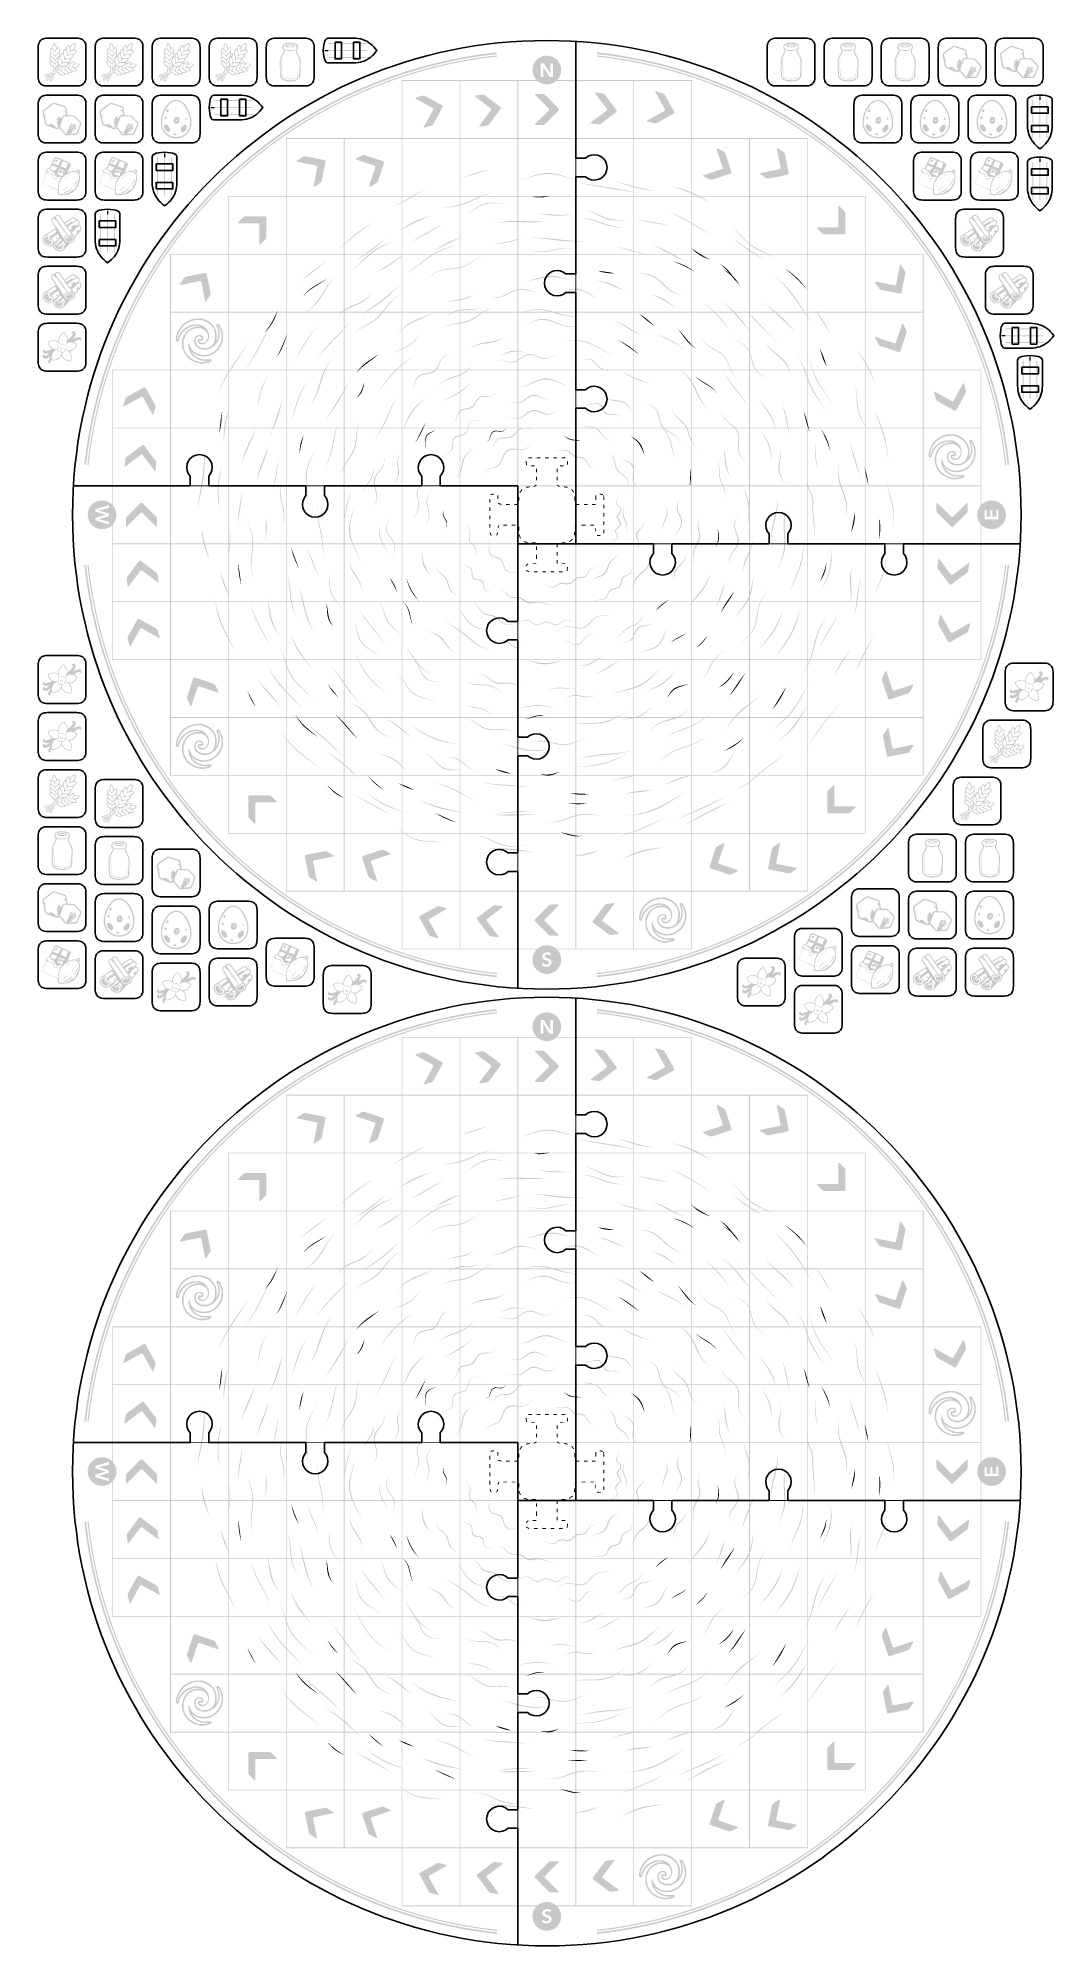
# Model space of a CAD drawing. Header units: millimetres. Extents: x 5 to 414, y 6 to 775.
import ezdxf

# ---------------------------------------------------------------- set-up
doc = ezdxf.new("R2010")
doc.units = ezdxf.units.MM
doc.layers.add('CUT', color=1, linetype='Continuous')
doc.layers.add('RASTER', color=7, linetype='Continuous')

msp = doc.modelspace()

# ---------------------------------------------------------------- hatches: boundary and pattern name
at = {"layer": 'RASTER'}
h = msp.add_hatch(color=7, dxfattribs=at)
h.paths.add_polyline_path([(11.217, 773.218), (11.544, 773.103), (11.871, 772.694), (12.174, 772.097), (12.444, 771.14), (13.237, 771.525), (13.425, 771.467), (13.564, 771.279), (13.564, 770.87), (13.646, 770.625), (13.482, 769.807), (13.319, 769.48), (13.671, 769.341), (13.81, 769.153), (13.81, 768.662), (13.564, 767.926), (13.621, 767.738), (13.752, 767.623), (14.055, 768.58), (14.276, 769.014), (14.546, 769.235), (14.848, 769.096), (14.955, 769.807), (15.118, 770.298), (15.421, 770.813), (15.691, 770.87), (15.911, 770.764), (15.96, 770.65), (16.075, 770.65), (16.181, 771.361), (16.729, 772.367), (16.999, 772.506), (17.105, 772.449), (17.711, 771.713), (17.956, 772.122), (18.61, 772.776), (19.126, 773.079), (19.698, 773.242), (19.804, 773.185), (19.943, 772.997), (19.943, 772.097), (19.698, 771.197), (19.371, 770.543), (19.453, 770.461), (20.107, 770.38), (20.377, 770.241), (20.434, 769.889), (20.213, 769.455), (20.001, 769.259), (19.886, 769.047), (19.183, 768.523), (19.183, 768.392), (19.371, 768.171), (19.232, 767.738), (18.823, 767.329), (18.12, 766.887), (18.087, 766.806), (18.308, 766.618), (18.308, 766.372), (18.169, 766.102), (17.105, 765.252), (17.408, 765.227), (17.572, 765.309), (17.874, 765.088), (18.798, 765.636), (19.289, 765.718), (19.534, 765.473), (19.477, 764.843), (21.088, 764.9), (21.522, 764.679), (21.579, 764.328), (21.44, 764.058), (20.786, 763.403), (19.862, 763.019), (20.295, 762.553), (20.434, 762.283), (20.377, 761.931), (20.189, 761.792), (19.862, 761.71), (18.798, 761.71), (18.717, 761.629), (18.659, 761.277), (18.471, 761.138), (17.408, 761.138), (17.245, 761.22), (17.187, 761.195), (17.245, 761.056), (17.187, 760.705), (16.836, 760.565), (15.691, 760.647), (15.584, 760.263), (15.363, 760.157), (14.3, 760.157), (13.973, 760.238), (13.376, 760.541), (12.804, 761.195), (11.544, 760.705), (11.111, 759.339), (10.563, 758.087), (10.399, 757.842), (10.129, 757.703), (9.884, 757.703), (9.614, 757.842), (9.475, 758.112), (9.475, 758.276), (9.859, 758.987), (9.369, 758.627), (9.009, 758.251), (8.575, 758.03), (8.33, 758.03), (8.109, 758.136), (8.003, 758.357), (8.06, 758.791), (8.96, 759.641), (8.739, 759.666), (8.33, 759.502), (8.003, 759.502), (7.839, 759.421), (7.488, 759.641), (7.43, 760.157), (7.488, 760.263), (7.758, 760.402), (9.475, 760.893), (10.645, 761.441), (10.865, 762.038), (11.029, 762.855), (11.029, 763.346), (10.432, 763.649), (9.941, 764.139), (9.557, 764.818), (9.393, 765.391), (9.45, 765.988), (9.802, 766.127), (9.475, 767.026), (9.475, 767.435), (9.532, 767.542), (9.884, 767.681), (9.475, 768.744), (9.475, 769.153), (9.532, 769.259), (9.884, 769.398), (9.639, 770.052), (9.581, 770.65), (9.639, 770.87), (9.802, 771.034), (10.129, 771.034), (10.677, 770.813), (10.62, 771.852), (10.784, 772.506), (11.086, 773.103)])
h.paths.add_polyline_path([(19.592, 772.89), (18.692, 772.449), (18.12, 771.794), (17.817, 771.197), (17.817, 770.543), (17.899, 770.38), (17.817, 770.216), (17.842, 769.995), (18.659, 770.437), (19.15, 770.846), (19.616, 771.852), (19.534, 772.015), (19.616, 772.179)], flags=0)
h.paths.add_polyline_path([(11.356, 772.833), (11.192, 772.588), (10.947, 771.852), (10.865, 771.116), (11.086, 770.437), (11.462, 770.159), (11.577, 769.946), (11.683, 769.889), (11.765, 769.971), (11.871, 770.437), (12.092, 770.707), (12.149, 771.173), (12.01, 771.197), (11.929, 771.852), (11.462, 772.776)], flags=0)
h.paths.add_polyline_path([(16.999, 772.097), (16.893, 772.04), (16.508, 771.279), (16.345, 770.707), (16.345, 770.052), (16.86, 768.441), (17.408, 768.499), (17.572, 768.58), (18.471, 768.58), (19.395, 769.047), (19.804, 769.455), (20.131, 769.946), (20.131, 770.077), (20.025, 770.134), (18.798, 770.134), (17.956, 769.75), (17.711, 769.586), (17.514, 769.292), (17.384, 769.292), (17.351, 769.374), (17.572, 769.889), (17.572, 770.952), (17.351, 771.549), (17.105, 772.04)], flags=0)
h.paths.add_polyline_path([(13.073, 771.197), (12.934, 771.091), (12.967, 770.977), (12.828, 771.034), (12.395, 770.731), (12.362, 770.519), (11.986, 770.077), (11.847, 769.807), (11.74, 769.014), (11.601, 769.153), (11.601, 769.316), (11.381, 769.75), (10.972, 770.241), (9.908, 770.764), (9.884, 770.216), (10.268, 769.292), (10.514, 769.047), (11.217, 768.687), (11.659, 768.229), (11.789, 768.229), (11.904, 768.441), (12.689, 769.128), (13.073, 769.644), (13.319, 770.543), (13.319, 771.116), (13.237, 771.197)], flags=0)
h.paths.add_polyline_path([(15.609, 770.461), (15.2, 769.562), (15.118, 768.744), (15.609, 767.517), (15.691, 767.19), (15.633, 766.806), (16.427, 767.026), (17.572, 767.026), (18.414, 767.411), (18.905, 767.82), (19.044, 768.09), (18.962, 768.171), (18.389, 768.335), (17.572, 768.335), (16.729, 768.032), (16.369, 767.705), (16.427, 768.989), (16.345, 769.316), (16.042, 769.995)], flags=0)
h.paths.add_polyline_path([(13.482, 769.153), (12.885, 768.932), (12.149, 768.278), (11.847, 767.763), (11.74, 767.378), (11.462, 768.032), (10.972, 768.523), (10.047, 768.989), (9.802, 769.071), (9.72, 768.989), (9.884, 768.417), (10.35, 767.574), (11.217, 767.051), (11.74, 766.479), (12.313, 767.051), (12.526, 767.165), (13.18, 767.902), (13.564, 768.989)], flags=0)
h.paths.add_polyline_path([(14.603, 768.883), (14.464, 768.744), (14.137, 767.763), (14.137, 767.026), (14.546, 765.963), (14.627, 765.554), (14.57, 765.334), (15.118, 765.473), (16.59, 765.473), (17.269, 765.775), (17.923, 766.348), (17.981, 766.454), (17.817, 766.618), (16.672, 766.781), (15.748, 766.479), (15.143, 765.988), (15.118, 766.209), (15.282, 766.454), (15.282, 767.517), (15.061, 768.114)], flags=0)
h.paths.add_polyline_path([(13.458, 767.493), (13.376, 767.46), (13.237, 767.19), (13.073, 766.699), (12.992, 765.554), (13.294, 764.794), (13.507, 764.597), (13.621, 764.385), (13.507, 764.139), (12.934, 763.403), (12.558, 763.044), (12.444, 762.831), (10.972, 761.277), (10.293, 760.893), (9.475, 760.565), (7.758, 760.075), (7.676, 759.993), (7.7, 759.772), (8.085, 759.748), (8.412, 759.829), (10.129, 760.402), (11.356, 760.974), (12.91, 761.547), (13.049, 761.522), (13.213, 761.195), (13.621, 760.786), (14.055, 760.565), (14.791, 760.402), (15.339, 760.508), (15.224, 760.835), (14.734, 761.326), (14.079, 761.735), (13.482, 761.956), (14.079, 762.422), (14.3, 762.855), (14.464, 763.346), (14.464, 763.51), (14.3, 763.673), (14.055, 763.673), (13.785, 763.534), (13.671, 763.322), (13.376, 763.044), (12.992, 762.365), (12.967, 761.899), (11.544, 761.326), (12.444, 762.258), (12.558, 762.471), (13.589, 763.649), (13.867, 764.107), (14.627, 763.919), (15.445, 763.919), (16.042, 764.139), (16.533, 764.467), (16.917, 764.9), (16.672, 765.064), (16.345, 765.145), (15.854, 765.145), (15.691, 765.227), (15.445, 765.145), (15.036, 765.145), (14.439, 764.843), (13.998, 764.434), (13.998, 764.63), (14.3, 765.391), (14.3, 765.8), (14.03, 766.675), (13.671, 767.296)], flags=0)
h.paths.add_polyline_path([(9.859, 767.329), (9.745, 767.247), (9.802, 767.026), (9.966, 766.536), (10.268, 766.021), (11.135, 765.415), (11.577, 764.957), (11.708, 764.957), (11.986, 765.252), (12.607, 765.693), (12.804, 767.084), (11.986, 766.397), (11.765, 765.636), (11.683, 765.554), (11.601, 765.636), (11.601, 766.045), (11.381, 766.479), (10.972, 766.887), (10.375, 767.19)], flags=0)
h.paths.add_polyline_path([(9.72, 765.8), (9.639, 765.718), (9.72, 765.309), (10.187, 764.385), (10.677, 763.976), (11.381, 763.698), (11.438, 763.592), (11.356, 763.428), (11.274, 762.283), (11.111, 761.792), (11.192, 761.71), (11.462, 761.931), (11.683, 762.447), (11.683, 763.019), (11.765, 763.183), (11.789, 763.649), (12.689, 764.139), (12.992, 764.573), (12.722, 765.284), (12.583, 765.309), (12.231, 765.088), (11.904, 764.761), (11.626, 764.107), (11.52, 764.246), (11.52, 764.491), (11.381, 764.761), (10.972, 765.17)], flags=0)
h.paths.add_polyline_path([(19.183, 765.448), (18.365, 765.088), (17.874, 764.597), (17.245, 763.019), (18.005, 762.471), (18.201, 762.258), (18.471, 762.119), (18.717, 762.038), (19.862, 762.038), (20.082, 762.144), (20.05, 762.308), (19.886, 762.553), (19.395, 762.962), (18.635, 763.264), (18.226, 763.264), (18.062, 763.183), (17.981, 763.264), (18.332, 763.485), (18.823, 764.058), (19.126, 764.736), (19.207, 765.064)], flags=0)
h.paths.add_polyline_path([(17.49, 764.982), (16.32, 763.861), (15.715, 762.553), (16.533, 761.98), (16.893, 761.604), (17.163, 761.465), (18.144, 761.383), (18.365, 761.49), (18.25, 761.735), (18.005, 762.062), (17.596, 762.389), (16.836, 762.774), (16.451, 762.635), (16.566, 762.88), (16.778, 762.994), (17.105, 763.322), (17.408, 763.919), (17.572, 764.491), (17.572, 764.9)], flags=0)
h.paths.add_polyline_path([(20.107, 764.655), (19.698, 764.573), (19.265, 764.352), (18.741, 763.534), (19.289, 763.346), (19.698, 763.346), (20.622, 763.731), (21.195, 764.303), (21.252, 764.409), (21.195, 764.516), (20.679, 764.655)], flags=0)
h.paths.add_polyline_path([(12.804, 763.812), (12.068, 763.371), (12.035, 762.962), (12.149, 762.962), (12.231, 763.125), (12.771, 763.649)], flags=0)
h.paths.add_polyline_path([(15.854, 763.755), (15.445, 763.592), (14.816, 763.485), (14.546, 762.774), (14.161, 762.062), (14.897, 761.571), (15.175, 761.277), (15.691, 760.974), (15.936, 760.893), (16.836, 760.893), (16.917, 761.056), (16.778, 761.326), (16.369, 761.735), (15.118, 762.365), (15.552, 762.831), (15.936, 763.673)], flags=0)
h.paths.add_polyline_path([(10.62, 760.484), (9.614, 759.854), (8.763, 758.987), (8.305, 758.627), (8.273, 758.382), (8.469, 758.3), (9.009, 758.66), (9.581, 759.232), (9.696, 759.445), (10.645, 760.377)], flags=0)
h.paths.add_polyline_path([(11.111, 760.484), (11.004, 760.426), (10.595, 759.854), (9.802, 758.276), (9.859, 758.087), (9.966, 758.03), (10.154, 758.087), (10.538, 758.766), (10.947, 759.748), (11.168, 760.426)], flags=0)
for points in [[(23.513, 603.197), (24.307, 609.497), (25.313, 615.767), (26.531, 621.999), (27.959, 628.186), (29.596, 634.322), (31.439, 640.398), (33.487, 646.409), (35.737, 652.347), (38.187, 658.205), (40.834, 663.977), (43.675, 669.656), (46.706, 675.236), (49.924, 680.71), (53.326, 686.071), (56.907, 691.315), (60.664, 696.434), (64.592, 701.424), (68.686, 706.277), (72.943, 710.989), (77.356, 715.555), (81.922, 719.968), (86.634, 724.225), (91.487, 728.319), (96.477, 732.247), (101.596, 736.004), (106.84, 739.585), (112.201, 742.987), (117.675, 746.205), (123.255, 749.236), (128.934, 752.077), (134.706, 754.724), (140.564, 757.174), (146.502, 759.424), (152.513, 761.472), (158.589, 763.315), (164.725, 764.952), (170.912, 766.38), (177.144, 767.598), (183.413, 768.604), (189.714, 769.398), (189.784, 768.748), (183.506, 767.957), (177.258, 766.954), (171.048, 765.741), (164.882, 764.317), (158.768, 762.687), (152.713, 760.85), (146.723, 758.809), (140.806, 756.566), (134.969, 754.125), (129.217, 751.487), (123.557, 748.657), (117.997, 745.636), (112.542, 742.429), (107.199, 739.039), (101.974, 735.47), (96.872, 731.726), (91.9, 727.812), (87.064, 723.732), (82.368, 719.491), (77.818, 715.093), (73.42, 710.543), (69.179, 705.847), (65.099, 701.011), (61.185, 696.039), (57.441, 690.937), (53.872, 685.712), (50.482, 680.369), (47.275, 674.914), (44.254, 669.354), (41.424, 663.694), (38.786, 657.942), (36.345, 652.105), (34.102, 646.187), (32.061, 640.198), (30.224, 634.143), (28.593, 628.029), (27.17, 621.863), (25.957, 615.653), (24.954, 609.405), (24.163, 603.127)], [(120.374, 770.423), (121.868, 770.423), (121.868, 769.863), (120.374, 769.863)], [(121.868, 773.151), (137.279, 773.151), (137.279, 772.74), (121.868, 772.74)], [(121.868, 770.349), (137.279, 770.349), (137.279, 769.938), (121.868, 769.938)], [(230.286, 769.398), (236.587, 768.604), (242.856, 767.598), (249.088, 766.38), (255.275, 764.952), (261.411, 763.315), (267.487, 761.472), (273.498, 759.424), (279.436, 757.174), (285.294, 754.724), (291.066, 752.077), (296.745, 749.236), (302.325, 746.205), (307.799, 742.987), (313.16, 739.585), (318.404, 736.004), (323.523, 732.247), (328.513, 728.319), (333.366, 724.225), (338.078, 719.968), (342.644, 715.555), (347.057, 710.989), (351.314, 706.277), (355.408, 701.424), (359.336, 696.434), (363.093, 691.315), (366.674, 686.071), (370.076, 680.71), (373.294, 675.236), (376.325, 669.656), (379.166, 663.977), (381.813, 658.205), (384.263, 652.347), (386.513, 646.409), (388.561, 640.398), (390.404, 634.322), (392.041, 628.186), (393.469, 621.999), (394.687, 615.767), (395.693, 609.497), (396.487, 603.197), (395.837, 603.127), (395.046, 609.405), (394.043, 615.653), (392.83, 621.863), (391.407, 628.029), (389.776, 634.143), (387.939, 640.198), (385.898, 646.187), (383.655, 652.105), (381.214, 657.942), (378.576, 663.694), (375.746, 669.354), (372.725, 674.914), (369.518, 680.369), (366.128, 685.712), (362.559, 690.937), (358.815, 696.039), (354.901, 701.011), (350.821, 705.847), (346.58, 710.543), (342.182, 715.093), (337.632, 719.491), (332.936, 723.732), (328.1, 727.812), (323.128, 731.726), (318.026, 735.47), (312.801, 739.039), (307.458, 742.429), (302.003, 745.636), (296.443, 748.657), (290.783, 751.487), (285.031, 754.125), (279.194, 756.566), (273.277, 758.809), (267.287, 760.85), (261.232, 762.687), (255.118, 764.317), (248.952, 765.741), (242.742, 766.954), (236.494, 767.957), (230.216, 768.748)], [(24.72, 603.066), (25.509, 609.325), (26.508, 615.554), (27.718, 621.746), (29.137, 627.893), (30.763, 633.989), (32.595, 640.026), (34.63, 645.998), (36.865, 651.897), (39.299, 657.717), (41.929, 663.452), (44.751, 669.094), (47.763, 674.638), (50.96, 680.076), (54.34, 685.404), (57.898, 690.613), (61.631, 695.7), (65.533, 700.657), (69.601, 705.479), (73.83, 710.16), (78.215, 714.696), (82.751, 719.081), (87.432, 723.31), (92.254, 727.378), (97.211, 731.28), (102.298, 735.013), (107.507, 738.571), (112.834, 741.951), (118.273, 745.148), (123.817, 748.16), (129.459, 750.982), (135.193, 753.612), (141.014, 756.046), (146.913, 758.281), (152.885, 760.316), (158.922, 762.148), (165.018, 763.774), (171.165, 765.192), (177.356, 766.402), (183.586, 767.402), (189.845, 768.19), (189.895, 767.726), (183.652, 766.94), (177.438, 765.943), (171.262, 764.736), (165.13, 763.32), (159.05, 761.698), (153.028, 759.872), (147.071, 757.842), (141.187, 755.612), (135.381, 753.184), (129.661, 750.561), (124.032, 747.746), (118.503, 744.742), (113.078, 741.552), (107.764, 738.181), (102.568, 734.632), (97.494, 730.909), (92.549, 727.016), (87.739, 722.958), (83.069, 718.74), (78.545, 714.366), (74.171, 709.842), (69.953, 705.172), (65.895, 700.362), (62.002, 695.417), (58.279, 690.343), (54.73, 685.147), (51.359, 679.833), (48.169, 674.408), (45.165, 668.878), (42.35, 663.25), (39.727, 657.53), (37.299, 651.724), (35.069, 645.84), (33.039, 639.883), (31.213, 633.861), (29.59, 627.781), (28.175, 621.649), (26.968, 615.473), (25.971, 609.259), (25.185, 603.016)], [(121.868, 767.547), (137.279, 767.547), (137.279, 767.136), (121.868, 767.136)], [(230.155, 768.19), (236.414, 767.402), (242.644, 766.402), (248.835, 765.192), (254.982, 763.774), (261.078, 762.148), (267.115, 760.316), (273.087, 758.281), (278.986, 756.046), (284.807, 753.612), (290.541, 750.982), (296.183, 748.16), (301.727, 745.148), (307.166, 741.951), (312.493, 738.571), (317.702, 735.013), (322.789, 731.28), (327.746, 727.378), (332.568, 723.31), (337.249, 719.081), (341.785, 714.696), (346.17, 710.16), (350.399, 705.479), (354.467, 700.657), (358.369, 695.7), (362.102, 690.613), (365.66, 685.404), (369.04, 680.076), (372.237, 674.638), (375.249, 669.094), (378.071, 663.452), (380.701, 657.717), (383.135, 651.897), (385.37, 645.998), (387.405, 640.026), (389.237, 633.989), (390.863, 627.893), (392.282, 621.746), (393.492, 615.554), (394.491, 609.325), (395.28, 603.066), (394.815, 603.016), (394.029, 609.259), (393.032, 615.473), (391.825, 621.649), (390.41, 627.781), (388.787, 633.861), (386.961, 639.883), (384.931, 645.84), (382.701, 651.724), (380.273, 657.53), (377.65, 663.25), (374.835, 668.878), (371.831, 674.408), (368.641, 679.833), (365.27, 685.147), (361.721, 690.343), (357.998, 695.417), (354.105, 700.362), (350.047, 705.172), (345.829, 709.842), (341.455, 714.366), (336.931, 718.74), (332.261, 722.958), (327.451, 727.016), (322.506, 730.909), (317.432, 734.632), (312.236, 738.181), (306.922, 741.552), (301.497, 744.742), (295.968, 747.746), (290.339, 750.561), (284.619, 753.184), (278.813, 755.612), (272.929, 757.842), (266.972, 759.872), (260.95, 761.698), (254.87, 763.32), (248.738, 764.736), (242.562, 765.943), (236.348, 766.94), (230.105, 767.726)], [(151.462, 758.199), (175.138, 758.199), (175.138, 757.873), (151.462, 757.873)], [(151.462, 757.873), (151.788, 757.873), (151.788, 734.849), (151.462, 734.849)], [(174.812, 758.199), (198.488, 758.199), (198.488, 757.873), (174.812, 757.873)], [(174.812, 757.873), (175.138, 757.873), (175.138, 734.849), (174.812, 734.849)], [(198.162, 758.199), (221.512, 758.199), (221.512, 757.873), (198.162, 757.873)], [(198.162, 757.873), (198.488, 757.873), (198.488, 734.849), (198.162, 734.849)], [(221.979, 758.199), (245.188, 758.199), (245.188, 757.873), (221.979, 757.873)], [(244.862, 758.199), (268.538, 758.199), (268.538, 757.873), (244.862, 757.873)], [(244.862, 757.873), (245.188, 757.873), (245.188, 734.849), (244.862, 734.849)], [(268.212, 757.873), (268.538, 757.873), (268.538, 734.849), (268.212, 734.849)], [(74.374, 747.423), (75.868, 747.423), (75.868, 746.863), (74.374, 746.863)], [(75.868, 750.151), (91.279, 750.151), (91.279, 749.74), (75.868, 749.74)], [(75.868, 747.349), (91.279, 747.349), (91.279, 746.938), (75.868, 746.938)], [(157.241, 750.671), (157.108, 750.754), (157.015, 750.832), (156.963, 750.906), (156.95, 750.975), (156.978, 751.039), (157.046, 751.099), (157.154, 751.154), (157.302, 751.204), (159.772, 751.91), (159.939, 751.949), (160.105, 751.973), (160.268, 751.979), (160.43, 751.969), (160.59, 751.942), (160.748, 751.899), (160.904, 751.839), (161.058, 751.762), (167.627, 748.112), (167.765, 748.023), (167.874, 747.925), (167.952, 747.819), (168.001, 747.704), (168.02, 747.581), (168.01, 747.449), (167.969, 747.309), (167.899, 747.16), (164.25, 740.591), (164.159, 740.444), (164.059, 740.311), (163.948, 740.19), (163.826, 740.083), (163.694, 739.989), (163.552, 739.908), (163.399, 739.841), (163.236, 739.786), (160.766, 739.08), (160.614, 739.045), (160.493, 739.034), (160.404, 739.049), (160.346, 739.089), (160.32, 739.154), (160.326, 739.244), (160.364, 739.36), (160.433, 739.5), (164.082, 746.069), (164.153, 746.218), (164.193, 746.359), (164.204, 746.49), (164.184, 746.614), (164.136, 746.728), (164.057, 746.835), (163.948, 746.933), (163.81, 747.022)], [(181.233, 751.455), (181.113, 751.555), (181.032, 751.645), (180.989, 751.725), (180.987, 751.795), (181.023, 751.855), (181.098, 751.905), (181.213, 751.945), (181.366, 751.975), (183.909, 752.338), (184.08, 752.355), (184.248, 752.355), (184.411, 752.339), (184.569, 752.307), (184.724, 752.259), (184.875, 752.194), (185.021, 752.114), (185.163, 752.017), (191.175, 747.508), (191.3, 747.4), (191.394, 747.289), (191.457, 747.173), (191.49, 747.052), (191.492, 746.928), (191.464, 746.798), (191.405, 746.665), (191.315, 746.527), (186.806, 740.515), (186.697, 740.382), (186.579, 740.264), (186.452, 740.16), (186.318, 740.07), (186.174, 739.995), (186.022, 739.934), (185.861, 739.888), (185.692, 739.856), (183.15, 739.492), (182.994, 739.478), (182.873, 739.484), (182.786, 739.511), (182.735, 739.558), (182.718, 739.626), (182.736, 739.715), (182.789, 739.824), (182.877, 739.954), (187.385, 745.966), (187.475, 746.104), (187.534, 746.237), (187.563, 746.366), (187.561, 746.491), (187.528, 746.611), (187.464, 746.727), (187.37, 746.839), (187.245, 746.946)], [(205.358, 752.17), (205.253, 752.286), (205.185, 752.387), (205.155, 752.472), (205.162, 752.542), (205.206, 752.596), (205.288, 752.635), (205.407, 752.658), (205.564, 752.665), (208.132, 752.665), (208.304, 752.658), (208.469, 752.635), (208.629, 752.596), (208.781, 752.542), (208.927, 752.472), (209.067, 752.387), (209.201, 752.286), (209.328, 752.17), (214.642, 746.856), (214.75, 746.732), (214.827, 746.609), (214.874, 746.485), (214.889, 746.361), (214.874, 746.237), (214.827, 746.113), (214.75, 745.989), (214.642, 745.866), (209.328, 740.552), (209.201, 740.436), (209.067, 740.335), (208.927, 740.25), (208.781, 740.18), (208.629, 740.126), (208.469, 740.087), (208.304, 740.064), (208.132, 740.056), (205.564, 740.056), (205.407, 740.064), (205.288, 740.087), (205.206, 740.126), (205.162, 740.18), (205.155, 740.25), (205.185, 740.335), (205.253, 740.436), (205.358, 740.552), (210.672, 745.866), (210.781, 745.989), (210.858, 746.113), (210.904, 746.237), (210.92, 746.361), (210.904, 746.485), (210.858, 746.609), (210.781, 746.732), (210.672, 746.856)], [(229.577, 752.768), (229.489, 752.898), (229.436, 753.007), (229.418, 753.096), (229.435, 753.164), (229.486, 753.211), (229.573, 753.238), (229.694, 753.244), (229.85, 753.23), (232.392, 752.866), (232.561, 752.834), (232.722, 752.788), (232.874, 752.727), (233.018, 752.652), (233.152, 752.562), (233.279, 752.458), (233.397, 752.34), (233.506, 752.207), (238.015, 746.195), (238.105, 746.057), (238.164, 745.923), (238.192, 745.794), (238.19, 745.67), (238.157, 745.549), (238.094, 745.433), (238, 745.321), (237.875, 745.214), (231.863, 740.705), (231.721, 740.608), (231.575, 740.528), (231.424, 740.463), (231.269, 740.415), (231.111, 740.383), (230.948, 740.367), (230.78, 740.367), (230.609, 740.384), (228.066, 740.747), (227.913, 740.777), (227.798, 740.817), (227.723, 740.867), (227.687, 740.927), (227.689, 740.997), (227.732, 741.077), (227.813, 741.167), (227.933, 741.267), (233.945, 745.776), (234.07, 745.883), (234.164, 745.994), (234.228, 746.11), (234.261, 746.231), (234.263, 746.356), (234.234, 746.485), (234.175, 746.618), (234.085, 746.756)], [(253.833, 753.222), (253.764, 753.362), (253.726, 753.478), (253.72, 753.568), (253.746, 753.633), (253.804, 753.673), (253.893, 753.688), (254.014, 753.677), (254.166, 753.642), (256.636, 752.936), (256.799, 752.881), (256.952, 752.814), (257.094, 752.733), (257.226, 752.639), (257.348, 752.531), (257.459, 752.411), (257.559, 752.278), (257.65, 752.131), (261.299, 745.562), (261.369, 745.413), (261.41, 745.273), (261.42, 745.141), (261.401, 745.018), (261.352, 744.903), (261.274, 744.797), (261.165, 744.699), (261.027, 744.61), (254.458, 740.96), (254.304, 740.883), (254.148, 740.823), (253.99, 740.78), (253.83, 740.753), (253.668, 740.743), (253.505, 740.749), (253.339, 740.772), (253.172, 740.812), (250.702, 741.518), (250.554, 741.568), (250.446, 741.623), (250.378, 741.683), (250.35, 741.747), (250.363, 741.816), (250.415, 741.89), (250.508, 741.968), (250.641, 742.05), (257.21, 745.7), (257.348, 745.789), (257.457, 745.887), (257.536, 745.993), (257.584, 746.108), (257.604, 746.232), (257.593, 746.363), (257.553, 746.504), (257.482, 746.653)], [(406.26, 750.132), (406.26, 734.721), (405.849, 734.721), (405.849, 750.132)], [(409.137, 751.626), (409.137, 750.132), (408.577, 750.132), (408.577, 751.626)], [(409.062, 750.132), (409.062, 734.721), (408.651, 734.721), (408.651, 750.132)], [(411.864, 750.132), (411.864, 734.721), (411.453, 734.721), (411.453, 750.132)], [(75.868, 744.547), (91.279, 744.547), (91.279, 744.136), (75.868, 744.136)], [(104.762, 734.849), (128.438, 734.849), (128.438, 734.523), (104.762, 734.523)], [(104.762, 734.523), (105.088, 734.523), (105.088, 711.499), (104.762, 711.499)], [(128.112, 734.849), (151.788, 734.849), (151.788, 734.523), (128.112, 734.523)], [(128.112, 734.523), (128.438, 734.523), (128.438, 711.499), (128.112, 711.499)], [(151.462, 734.849), (175.138, 734.849), (175.138, 734.523), (151.462, 734.523)], [(151.462, 734.523), (151.788, 734.523), (151.788, 711.499), (151.462, 711.499)], [(174.812, 734.849), (198.488, 734.849), (198.488, 734.523), (174.812, 734.523)], [(174.812, 734.523), (175.138, 734.523), (175.138, 711.499), (174.812, 711.499)], [(198.162, 734.849), (221.512, 734.849), (221.512, 734.523), (198.162, 734.523)], [(198.162, 734.523), (198.488, 734.523), (198.488, 711.499), (198.162, 711.499)], [(221.979, 734.849), (245.188, 734.849), (245.188, 734.523), (221.979, 734.523)], [(244.862, 734.849), (268.538, 734.849), (268.538, 734.523), (244.862, 734.523)], [(244.862, 734.523), (245.188, 734.523), (245.188, 711.499), (244.862, 711.499)], [(268.212, 734.849), (291.888, 734.849), (291.888, 734.523), (268.212, 734.523)], [(268.212, 734.523), (268.538, 734.523), (268.538, 711.499), (268.212, 711.499)], [(291.562, 734.849), (315.238, 734.849), (315.238, 734.523), (291.562, 734.523)], [(291.562, 734.523), (291.888, 734.523), (291.888, 711.499), (291.562, 711.499)], [(302.76, 730.419), (302.737, 730.574), (302.737, 730.695), (302.758, 730.783), (302.803, 730.837), (302.87, 730.858), (302.959, 730.845), (303.071, 730.798), (303.206, 730.718), (305.343, 729.293), (305.482, 729.191), (305.606, 729.08), (305.717, 728.959), (305.814, 728.83), (305.897, 728.691), (305.967, 728.542), (306.022, 728.384), (306.063, 728.217), (307.537, 720.848), (307.558, 720.685), (307.554, 720.539), (307.524, 720.41), (307.468, 720.299), (307.387, 720.204), (307.279, 720.127), (307.146, 720.067), (306.987, 720.024), (299.618, 718.55), (299.448, 718.524), (299.281, 718.514), (299.118, 718.521), (298.957, 718.544), (298.8, 718.584), (298.647, 718.64), (298.496, 718.713), (298.349, 718.801), (296.212, 720.226), (296.086, 720.319), (295.999, 720.405), (295.953, 720.482), (295.946, 720.552), (295.979, 720.614), (296.051, 720.668), (296.164, 720.714), (296.316, 720.752), (303.685, 722.226), (303.843, 722.269), (303.976, 722.329), (304.084, 722.406), (304.165, 722.501), (304.221, 722.612), (304.251, 722.741), (304.256, 722.887), (304.234, 723.05)], [(314.912, 734.523), (315.238, 734.523), (315.238, 711.499), (314.912, 711.499)], [(53.26, 727.132), (53.26, 711.721), (52.849, 711.721), (52.849, 727.132)], [(56.137, 728.626), (56.137, 727.132), (55.577, 727.132), (55.577, 728.626)], [(56.062, 727.132), (56.062, 711.721), (55.651, 711.721), (55.651, 727.132)], [(58.864, 727.132), (58.864, 711.721), (58.453, 711.721), (58.453, 727.132)], [(109.516, 725.27), (109.364, 725.308), (109.251, 725.354), (109.179, 725.408), (109.146, 725.47), (109.153, 725.54), (109.199, 725.617), (109.286, 725.702), (109.412, 725.796), (111.549, 727.22), (111.696, 727.309), (111.847, 727.382), (112, 727.438), (112.157, 727.478), (112.318, 727.501), (112.481, 727.507), (112.648, 727.498), (112.818, 727.472), (120.187, 725.998), (120.346, 725.955), (120.479, 725.895), (120.587, 725.818), (120.668, 725.723), (120.724, 725.611), (120.754, 725.483), (120.758, 725.337), (120.737, 725.174), (119.263, 717.805), (119.222, 717.638), (119.167, 717.48), (119.097, 717.331), (119.014, 717.192), (118.917, 717.062), (118.806, 716.942), (118.682, 716.831), (118.543, 716.729), (116.406, 715.304), (116.271, 715.224), (116.159, 715.177), (116.07, 715.164), (116.003, 715.185), (115.958, 715.239), (115.937, 715.326), (115.937, 715.448), (115.96, 715.603), (117.434, 722.972), (117.456, 723.135), (117.451, 723.281), (117.421, 723.41), (117.365, 723.521), (117.284, 723.616), (117.176, 723.693), (117.043, 723.753), (116.885, 723.796)], [(133.2, 726.131), (133.054, 726.188), (132.949, 726.248), (132.884, 726.31), (132.859, 726.375), (132.874, 726.444), (132.93, 726.515), (133.026, 726.589), (133.162, 726.666), (135.46, 727.814), (135.617, 727.884), (135.775, 727.938), (135.935, 727.974), (136.096, 727.994), (136.258, 727.997), (136.421, 727.984), (136.585, 727.953), (136.751, 727.906), (143.88, 725.53), (144.032, 725.468), (144.157, 725.391), (144.254, 725.301), (144.323, 725.198), (144.365, 725.08), (144.379, 724.948), (144.365, 724.803), (144.323, 724.644), (141.947, 717.514), (141.885, 717.354), (141.811, 717.204), (141.724, 717.065), (141.624, 716.938), (141.512, 716.821), (141.387, 716.715), (141.249, 716.62), (141.099, 716.537), (138.801, 715.388), (138.658, 715.325), (138.541, 715.292), (138.451, 715.291), (138.387, 715.319), (138.349, 715.378), (138.339, 715.468), (138.354, 715.588), (138.396, 715.739), (140.773, 722.869), (140.814, 723.028), (140.828, 723.173), (140.814, 723.305), (140.773, 723.422), (140.704, 723.526), (140.607, 723.616), (140.482, 723.692), (140.33, 723.755)], [(221.512, 726.584), (221.838, 726.584), (221.838, 719.579), (221.512, 719.579)], [(278.496, 730.283), (278.454, 730.434), (278.439, 730.554), (278.449, 730.644), (278.487, 730.703), (278.551, 730.731), (278.641, 730.729), (278.758, 730.697), (278.901, 730.634), (281.199, 729.485), (281.349, 729.401), (281.487, 729.307), (281.612, 729.201), (281.724, 729.084), (281.824, 728.956), (281.911, 728.818), (281.985, 728.668), (282.047, 728.507), (284.423, 721.378), (284.465, 721.219), (284.479, 721.074), (284.465, 720.942), (284.423, 720.824), (284.354, 720.721), (284.257, 720.631), (284.132, 720.554), (283.98, 720.492), (276.851, 718.116), (276.685, 718.069), (276.521, 718.038), (276.358, 718.025), (276.196, 718.028), (276.035, 718.048), (275.875, 718.084), (275.717, 718.137), (275.56, 718.207), (273.262, 719.356), (273.126, 719.433), (273.03, 719.507), (272.974, 719.578), (272.959, 719.646), (272.984, 719.712), (273.049, 719.774), (273.154, 719.834), (273.3, 719.891), (280.43, 722.267), (280.582, 722.33), (280.707, 722.406), (280.804, 722.496), (280.873, 722.6), (280.914, 722.717), (280.928, 722.849), (280.914, 722.994), (280.873, 723.153)], [(406.26, 725.132), (406.26, 709.721), (405.849, 709.721), (405.849, 725.132)], [(409.137, 726.626), (409.137, 725.132), (408.577, 725.132), (408.577, 726.626)], [(409.062, 725.132), (409.062, 709.721), (408.651, 709.721), (408.651, 725.132)], [(411.864, 725.132), (411.864, 709.721), (411.453, 709.721), (411.453, 725.132)], [(175.444, 718.671), (176.795, 719.155), (178.145, 719.655), (179.499, 720.155), (180.861, 720.635), (182.234, 721.081), (183.619, 721.482), (185.017, 721.828), (186.426, 722.117), (186.43, 722.099), (185.043, 721.681), (183.668, 721.227), (182.3, 720.755), (180.936, 720.284), (179.571, 719.829), (178.204, 719.403), (176.83, 719.01), (175.449, 718.653)], [(199.032, 717.89), (200.456, 718.281), (201.882, 718.742), (203.315, 719.236), (204.757, 719.72), (206.209, 720.151), (207.672, 720.49), (209.142, 720.706), (210.616, 720.777), (212.089, 720.696), (213.557, 720.471), (215.017, 720.122), (216.466, 719.679), (217.903, 719.182), (219.332, 718.675), (220.754, 718.199), (222.174, 717.792), (222.172, 717.774), (220.746, 718.11), (219.321, 718.518), (217.891, 718.962), (216.453, 719.403), (215.005, 719.8), (213.548, 720.116), (212.083, 720.321), (210.614, 720.394), (209.144, 720.33), (207.678, 720.135), (206.218, 719.83), (204.767, 719.444), (203.325, 719.015), (201.891, 718.585), (200.462, 718.192), (199.033, 717.871)], [(222.432, 716.843), (223.956, 716.636), (225.478, 716.421), (226.998, 716.2), (228.517, 715.974), (230.035, 715.744), (231.552, 715.51), (233.069, 715.272), (234.586, 715.028), (236.102, 714.779), (237.617, 714.522), (239.133, 714.256), (240.647, 713.979), (242.159, 713.688), (243.669, 713.381), (245.177, 713.057), (246.68, 712.712), (246.675, 712.694), (245.153, 712.969), (243.629, 713.226), (242.105, 713.469), (240.583, 713.705), (239.062, 713.936), (237.543, 714.168), (236.027, 714.403), (234.514, 714.645), (233.003, 714.894), (231.494, 715.153), (229.986, 715.42), (228.478, 715.696), (226.97, 715.977), (225.46, 716.261), (223.947, 716.545), (222.431, 716.824)], [(238.092, 717.464), (239.489, 717.023), (240.886, 716.595), (242.284, 716.183), (243.686, 715.787), (245.091, 715.409), (246.5, 715.048), (247.915, 714.703), (249.335, 714.372), (250.762, 714.053), (252.193, 713.743), (253.63, 713.439), (253.624, 713.421), (252.153, 713.618), (250.692, 713.828), (249.243, 714.064), (247.809, 714.334), (246.39, 714.648), (244.984, 715.008), (243.592, 715.416), (242.209, 715.87), (240.833, 716.366), (239.46, 716.894), (238.088, 717.446)], [(81.412, 711.499), (105.088, 711.499), (105.088, 711.173), (81.412, 711.173)], [(81.412, 711.173), (81.738, 711.173), (81.738, 688.149), (81.412, 688.149)], [(104.762, 711.499), (128.438, 711.499), (128.438, 711.173), (104.762, 711.173)], [(104.762, 711.173), (105.088, 711.173), (105.088, 688.149), (104.762, 688.149)], [(128.112, 711.499), (151.788, 711.499), (151.788, 711.173), (128.112, 711.173)], [(128.112, 711.173), (128.438, 711.173), (128.438, 688.149), (128.112, 688.149)], [(147.845, 706.954), (149.139, 707.669), (150.425, 708.404), (151.708, 709.151), (152.992, 709.905), (154.279, 710.657), (155.575, 711.401), (156.882, 712.127), (158.201, 712.832), (159.536, 713.507), (160.886, 714.15), (160.892, 714.133), (159.579, 713.396), (158.279, 712.637), (156.989, 711.867), (155.703, 711.099), (154.417, 710.343), (153.126, 709.607), (151.826, 708.896), (150.515, 708.214), (149.191, 707.562), (147.853, 706.937)], [(151.462, 711.499), (175.138, 711.499), (175.138, 711.173), (151.462, 711.173)], [(151.462, 711.173), (151.788, 711.173), (151.788, 688.149), (151.462, 688.149)], [(167.246, 706.629), (168.722, 706.842), (170.194, 707.05), (171.652, 707.281), (173.092, 707.56), (174.509, 707.904), (175.905, 708.323), (177.284, 708.814), (178.649, 709.366), (180.01, 709.96), (181.374, 710.569), (182.747, 711.163), (184.137, 711.709), (185.547, 712.18), (186.979, 712.554), (188.433, 712.815), (188.436, 712.797), (186.996, 712.46), (185.579, 712.015), (184.183, 711.479), (182.808, 710.878), (181.447, 710.241), (180.095, 709.602), (178.742, 708.994), (177.38, 708.442), (176.002, 707.968), (174.601, 707.581), (173.174, 707.28), (171.721, 707.057), (170.245, 706.89), (168.752, 706.752), (167.252, 706.611)], [(174.812, 711.499), (198.488, 711.499), (198.488, 711.173), (174.812, 711.173)], [(174.812, 711.173), (175.138, 711.173), (175.138, 688.149), (174.812, 688.149)], [(177.135, 704.026), (178.504, 704.798), (179.858, 705.672), (181.219, 706.571), (182.608, 707.406), (184.04, 708.097), (185.521, 708.581), (187.051, 708.828), (188.619, 708.841), (190.212, 708.661), (191.813, 708.353), (193.406, 708.005), (193.409, 707.987), (191.828, 708.248), (190.242, 708.475), (188.662, 708.589), (187.106, 708.529), (185.584, 708.258), (184.107, 707.774), (182.673, 707.109), (181.277, 706.322), (179.903, 705.49), (178.531, 704.694), (177.14, 704.008)], [(198.162, 711.499), (221.512, 711.499), (221.512, 711.173), (198.162, 711.173)], [(198.162, 711.173), (198.488, 711.173), (198.488, 688.149), (198.162, 688.149)], [(204.494, 711.153), (205.607, 711.158), (206.717, 711.201), (207.828, 711.269), (208.939, 711.354), (210.052, 711.455), (211.167, 711.575), (211.166, 711.556), (210.052, 711.265), (208.942, 711.04), (207.834, 710.909), (206.725, 710.887), (205.613, 710.969), (204.495, 711.134)], [(221.979, 711.499), (245.188, 711.499), (245.188, 711.173), (221.979, 711.173)], [(244.862, 711.499), (268.538, 711.499), (268.538, 711.173), (244.862, 711.173)], [(244.862, 711.173), (245.188, 711.173), (245.188, 688.149), (244.862, 688.149)], [(260.482, 715.353), (262, 715.015), (263.508, 714.636), (265, 714.208), (266.471, 713.723), (267.918, 713.175), (269.338, 712.561), (270.726, 711.882), (272.084, 711.139), (273.411, 710.339), (274.71, 709.488), (275.982, 708.595), (275.973, 708.579), (274.644, 709.36), (273.296, 710.107), (271.93, 710.82), (270.547, 711.499), (269.147, 712.145), (267.732, 712.756), (266.304, 713.335), (264.863, 713.882), (263.41, 714.397), (261.947, 714.881), (260.475, 715.336)], [(268.212, 711.499), (291.888, 711.499), (291.888, 711.173), (268.212, 711.173)], [(268.212, 711.173), (268.538, 711.173), (268.538, 688.149), (268.212, 688.149)], [(291.562, 711.499), (315.238, 711.499), (315.238, 711.173), (291.562, 711.173)], [(291.562, 711.173), (291.888, 711.173), (291.888, 688.149), (291.562, 688.149)], [(314.912, 711.499), (338.588, 711.499), (338.588, 711.173), (314.912, 711.173)], [(314.912, 711.173), (315.238, 711.173), (315.238, 688.149), (314.912, 688.149)], [(338.262, 711.173), (338.588, 711.173), (338.588, 688.149), (338.262, 688.149)], [(30.26, 704.132), (30.26, 688.721), (29.849, 688.721), (29.849, 704.132)], [(33.137, 705.626), (33.137, 704.132), (32.577, 704.132), (32.577, 705.626)], [(33.062, 704.132), (33.062, 688.721), (32.651, 688.721), (32.651, 704.132)], [(35.864, 704.132), (35.864, 688.721), (35.453, 688.721), (35.453, 704.132)], [(85.86, 700.487), (85.704, 700.494), (85.585, 700.517), (85.503, 700.556), (85.459, 700.61), (85.452, 700.68), (85.482, 700.765), (85.55, 700.866), (85.655, 700.982), (87.471, 702.798), (87.598, 702.914), (87.732, 703.015), (87.872, 703.1), (88.018, 703.17), (88.17, 703.224), (88.33, 703.262), (88.495, 703.286), (88.667, 703.293), (96.182, 703.293), (96.346, 703.282), (96.488, 703.25), (96.609, 703.195), (96.707, 703.118), (96.784, 703.02), (96.839, 702.899), (96.871, 702.757), (96.882, 702.593), (96.882, 695.078), (96.875, 694.906), (96.851, 694.741), (96.813, 694.581), (96.759, 694.429), (96.689, 694.282), (96.604, 694.143), (96.503, 694.009), (96.387, 693.882), (94.571, 692.066), (94.455, 691.961), (94.354, 691.893), (94.269, 691.863), (94.199, 691.87), (94.145, 691.914), (94.107, 691.996), (94.083, 692.115), (94.076, 692.271), (94.076, 699.786), (94.065, 699.95), (94.032, 700.092), (93.977, 700.213), (93.9, 700.311), (93.802, 700.388), (93.682, 700.443), (93.539, 700.476), (93.375, 700.487)], [(125.565, 689.673), (126.601, 690.659), (127.644, 691.64), (128.698, 692.612), (129.766, 693.57), (130.851, 694.509), (131.956, 695.425), (133.083, 696.314), (134.232, 697.172), (135.404, 697.998), (136.599, 698.789), (137.817, 699.546), (139.055, 700.268), (140.313, 700.956), (140.323, 700.94), (139.105, 700.186), (137.905, 699.404), (136.723, 698.594), (135.557, 697.761), (134.407, 696.907), (133.271, 696.035), (132.148, 695.149), (131.035, 694.25), (129.932, 693.342), (128.835, 692.427), (127.745, 691.507), (126.659, 690.584), (125.577, 689.658)], [(150.536, 697.43), (151.799, 698.318), (153.086, 699.171), (154.401, 699.974), (155.748, 700.718), (157.128, 701.393), (158.54, 701.998), (159.981, 702.533), (161.446, 703.006), (162.93, 703.424), (162.936, 703.407), (161.513, 702.842), (160.103, 702.242), (158.707, 701.613), (157.322, 700.96), (155.946, 700.287), (154.581, 699.596), (153.225, 698.887), (151.879, 698.16), (150.545, 697.413)], [(155.074, 692.877), (156.372, 693.609), (157.664, 694.36), (158.954, 695.124), (160.245, 695.895), (161.541, 696.665), (162.845, 697.428), (164.16, 698.178), (165.487, 698.911), (166.828, 699.621), (168.183, 700.305), (168.19, 700.287), (166.872, 699.502), (165.568, 698.701), (164.272, 697.898), (162.979, 697.103), (161.685, 696.326), (160.386, 695.573), (159.079, 694.85), (157.76, 694.157), (156.427, 693.495), (155.082, 692.86)], [(189.353, 700.382), (190.797, 700.754), (192.257, 701.047), (193.73, 701.257), (195.214, 701.385), (196.704, 701.441), (198.197, 701.439), (199.69, 701.398), (201.18, 701.338), (202.665, 701.279), (204.147, 701.236), (205.624, 701.223), (207.098, 701.246), (208.572, 701.304), (210.047, 701.392), (210.047, 701.373), (208.573, 701.184), (207.104, 701.03), (205.635, 700.921), (204.165, 700.862), (202.692, 700.851), (201.214, 700.878), (199.731, 700.927), (198.243, 700.979), (196.752, 701.015), (195.26, 701.013), (193.771, 700.957), (192.289, 700.834), (190.817, 700.636), (189.356, 700.364)], [(206.32, 704.553), (207.857, 704.382), (209.39, 704.229), (210.919, 704.098), (212.445, 703.996), (213.97, 703.926), (215.497, 703.888), (217.026, 703.884), (218.56, 703.911), (220.099, 703.966), (220.097, 703.948), (218.55, 703.771), (217.012, 703.636), (215.482, 703.56), (213.958, 703.555), (212.437, 703.625), (210.916, 703.77), (209.391, 703.98), (207.86, 704.241), (206.32, 704.535)], [(223.878, 702.625), (225.344, 702.548), (226.796, 702.348), (228.23, 702.032), (229.646, 701.619), (231.046, 701.144), (232.436, 700.646), (233.824, 700.163), (235.218, 699.729), (236.623, 699.363), (238.046, 699.07), (239.485, 698.839), (240.938, 698.647), (240.934, 698.629), (239.457, 698.729), (237.998, 698.874), (236.562, 699.092), (235.147, 699.4), (233.75, 699.798), (232.364, 700.268), (230.981, 700.777), (229.591, 701.288), (228.188, 701.757), (226.768, 702.148), (225.33, 702.435), (223.875, 702.606)], [(225.624, 705.856), (227.094, 705.502), (228.538, 705), (229.958, 704.4), (231.364, 703.766), (232.766, 703.161), (234.176, 702.641), (235.608, 702.242), (237.067, 701.979), (238.558, 701.838), (240.076, 701.784), (241.61, 701.762), (241.605, 701.744), (240.044, 701.657), (238.503, 701.611), (236.996, 701.667), (235.528, 701.869), (234.095, 702.235), (232.689, 702.755), (231.298, 703.39), (229.906, 704.084), (228.502, 704.768), (227.076, 705.372), (225.622, 705.838)], [(246.335, 702.407), (247.743, 702.014), (249.169, 701.671), (250.612, 701.37), (252.068, 701.095), (253.535, 700.831), (255.006, 700.561), (256.474, 700.269), (257.935, 699.939), (259.38, 699.559), (259.373, 699.541), (257.888, 699.824), (256.395, 700.068), (254.904, 700.295), (253.424, 700.529), (251.961, 700.792), (250.519, 701.1), (249.101, 701.466), (247.706, 701.896), (246.33, 702.389)], [(259.116, 705.063), (260.526, 704.534), (261.921, 703.968), (263.3, 703.363), (264.662, 702.72), (266.005, 702.039), (267.331, 701.323), (268.637, 700.573), (269.926, 699.792), (271.198, 698.986), (272.456, 698.158), (273.701, 697.313), (274.935, 696.457), (276.162, 695.593), (276.153, 695.577), (274.888, 696.374), (273.62, 697.168), (272.346, 697.956), (271.068, 698.738), (269.782, 699.511), (268.488, 700.273), (267.185, 701.022), (265.871, 701.753), (264.545, 702.465), (263.207, 703.153), (261.855, 703.815), (260.489, 704.446), (259.109, 705.046)], [(327.576, 707.051), (327.583, 707.207), (327.607, 707.326), (327.645, 707.408), (327.699, 707.452), (327.769, 707.459), (327.854, 707.429), (327.955, 707.361), (328.071, 707.256), (329.887, 705.44), (330.003, 705.313), (330.104, 705.179), (330.189, 705.039), (330.259, 704.893), (330.313, 704.74), (330.351, 704.581), (330.375, 704.416), (330.382, 704.244), (330.382, 696.729), (330.371, 696.565), (330.339, 696.423), (330.284, 696.302), (330.207, 696.204), (330.109, 696.127), (329.988, 696.072), (329.846, 696.039), (329.682, 696.029), (322.167, 696.029), (321.995, 696.036), (321.83, 696.06), (321.67, 696.098), (321.518, 696.152), (321.372, 696.222), (321.232, 696.307), (321.098, 696.408), (320.971, 696.524), (319.155, 698.34), (319.05, 698.456), (318.982, 698.557), (318.952, 698.642), (318.959, 698.712), (319.003, 698.766), (319.085, 698.804), (319.204, 698.828), (319.36, 698.835), (326.875, 698.835), (327.039, 698.846), (327.182, 698.879), (327.302, 698.934), (327.4, 699.011), (327.477, 699.109), (327.532, 699.229), (327.565, 699.372), (327.576, 699.536)], [(131.414, 681.545), (132.538, 682.536), (133.631, 683.569), (134.707, 684.632), (135.782, 685.706), (136.874, 686.765), (138, 687.786), (139.172, 688.745), (140.401, 689.624), (141.687, 690.416), (143.026, 691.121), (144.409, 691.749), (145.821, 692.319), (147.246, 692.855), (148.668, 693.384), (148.677, 693.368), (147.302, 692.757), (145.923, 692.145), (144.554, 691.508), (143.209, 690.825), (141.901, 690.08), (140.636, 689.264), (139.418, 688.378), (138.243, 687.431), (137.104, 686.439), (135.986, 685.423), (134.875, 684.406), (133.753, 683.408), (132.607, 682.447), (131.426, 681.531)], [(132.967, 685.362), (134.165, 686.24), (135.356, 687.126), (136.545, 688.017), (137.734, 688.909), (138.926, 689.801), (140.122, 690.689), (141.324, 691.573), (142.532, 692.451), (143.745, 693.325), (144.966, 694.193), (144.975, 694.177), (143.815, 693.208), (142.658, 692.246), (141.497, 691.299), (140.328, 690.372), (139.146, 689.47), (137.948, 688.597), (136.731, 687.751), (135.496, 686.93), (134.245, 686.131), (132.979, 685.347)], [(164.444, 689.255), (165.742, 690.158), (167.063, 691.031), (168.413, 691.85), (169.798, 692.598), (171.218, 693.263), (172.673, 693.838), (174.158, 694.324), (175.669, 694.728), (175.675, 694.71), (174.218, 694.138), (172.783, 693.51), (171.366, 692.842), (169.964, 692.146), (168.573, 691.433), (167.191, 690.709), (165.817, 689.977), (164.451, 689.237)], [(188.803, 692.12), (190.261, 692.317), (191.71, 692.564), (193.15, 692.863), (194.587, 693.204), (196.025, 693.565), (197.469, 693.915), (198.923, 694.222), (200.386, 694.457), (200.388, 694.439), (198.936, 694.082), (197.497, 693.673), (196.064, 693.256), (194.634, 692.872), (193.198, 692.555), (191.75, 692.324), (190.286, 692.179), (188.806, 692.101)], [(204.212, 694.615), (205.695, 694.672), (207.179, 694.66), (208.663, 694.589), (210.144, 694.471), (211.622, 694.321), (213.096, 694.154), (214.567, 693.986), (216.035, 693.829), (217.503, 693.692), (218.971, 693.578), (220.442, 693.487), (221.916, 693.412), (223.393, 693.344), (224.872, 693.27), (224.869, 693.252), (223.378, 693.228), (221.893, 693.203), (220.414, 693.193), (218.942, 693.214), (217.474, 693.275), (216.011, 693.379), (214.548, 693.525), (213.084, 693.704), (211.616, 693.903), (210.144, 694.106), (208.667, 694.294), (207.185, 694.45), (205.699, 694.555), (204.213, 694.597)], [(284.917, 699.212), (285.97, 698.175), (286.986, 697.094), (287.983, 695.998), (288.984, 694.919), (290.007, 693.882), (291.07, 692.908), (292.185, 692.009), (293.359, 691.187), (294.59, 690.436), (295.871, 689.742), (297.187, 689.081), (298.518, 688.427), (299.84, 687.752), (301.13, 687.029), (302.365, 686.234), (302.352, 686.221), (301.07, 686.961), (299.737, 687.631), (298.375, 688.257), (297.012, 688.868), (295.672, 689.494), (294.376, 690.163), (293.138, 690.9), (291.967, 691.719), (290.864, 692.628), (289.821, 693.624), (288.825, 694.694), (287.857, 695.816), (286.897, 696.962), (285.92, 698.099), (284.907, 699.196)], [(285.279, 694.391), (286.475, 693.479), (287.68, 692.582), (288.897, 691.701), (290.124, 690.836), (291.363, 689.984), (292.61, 689.14), (293.862, 688.299), (295.116, 687.456), (296.367, 686.604), (297.61, 685.738), (297.598, 685.724), (296.282, 686.501), (294.966, 687.271), (293.663, 688.048), (292.381, 688.845), (291.126, 689.672), (289.902, 690.537), (288.709, 691.442), (287.543, 692.388), (286.399, 693.369), (285.268, 694.376)], [(58.062, 688.149), (81.738, 688.149), (81.738, 687.823), (58.062, 687.823)], [(58.062, 687.823), (58.388, 687.823), (58.388, 664.799), (58.062, 664.799)], [(81.412, 688.149), (105.088, 688.149), (105.088, 687.823), (81.412, 687.823)], [(81.412, 687.823), (81.738, 687.823), (81.738, 664.799), (81.412, 664.799)], [(104.762, 688.149), (128.438, 688.149), (128.438, 687.823), (104.762, 687.823)], [(104.762, 687.823), (105.088, 687.823), (105.088, 664.799), (104.762, 664.799)], [(110.73, 677.104), (111.822, 678.127), (112.947, 679.114), (114.103, 680.067), (115.285, 680.99), (116.484, 681.888), (117.693, 682.771), (118.903, 683.647), (120.105, 684.526), (121.292, 685.419), (121.305, 685.404), (120.196, 684.423), (119.066, 683.467), (117.91, 682.536), (116.732, 681.626), (115.536, 680.73), (114.329, 679.839), (113.119, 678.944), (111.921, 678.031), (110.744, 677.091)], [(128.112, 688.149), (151.788, 688.149), (151.788, 687.823), (128.112, 687.823)], [(128.112, 687.823), (128.438, 687.823), (128.438, 664.799), (128.112, 664.799)], [(141.23, 680.956), (142.646, 681.722), (144.041, 682.511), (145.414, 683.33), (146.765, 684.181), (148.097, 685.064), (149.412, 685.978), (150.716, 686.919), (152.014, 687.881), (152.023, 687.864), (150.804, 686.765), (149.57, 685.71), (148.304, 684.721), (146.994, 683.814), (145.631, 682.993), (144.213, 682.252), (142.746, 681.575), (141.24, 680.941)], [(151.462, 688.149), (175.138, 688.149), (175.138, 687.823), (151.462, 687.823)], [(151.462, 687.823), (151.788, 687.823), (151.788, 664.799), (151.462, 664.799)], [(152.984, 680.031), (154.259, 680.846), (155.508, 681.713), (156.737, 682.625), (157.956, 683.571), (159.174, 684.535), (160.402, 685.497), (161.651, 686.438), (162.927, 687.337), (164.24, 688.174), (165.592, 688.933), (166.985, 689.601), (168.42, 690.171), (169.893, 690.64), (171.399, 691.011), (172.93, 691.295), (174.478, 691.505), (174.484, 691.487), (172.956, 691.218), (171.446, 690.877), (169.962, 690.454), (168.51, 689.941), (167.093, 689.335), (165.714, 688.641), (164.373, 687.867), (163.068, 687.026), (161.792, 686.135), (160.54, 685.212), (159.302, 684.278), (158.069, 683.352), (156.83, 682.45), (155.576, 681.588), (154.299, 680.775), (152.993, 680.015)], [(161.929, 678.108), (163.082, 679.202), (164.302, 680.184), (165.617, 680.984), (167.032, 681.567), (168.533, 681.941), (170.091, 682.156), (171.667, 682.295), (173.223, 682.451), (174.731, 682.71), (176.176, 683.131), (177.562, 683.731), (178.907, 684.481), (180.237, 685.312), (181.583, 686.133), (182.969, 686.848), (184.411, 687.378), (184.415, 687.36), (182.988, 686.775), (181.618, 686.008), (180.288, 685.139), (178.973, 684.266), (177.642, 683.483), (176.268, 682.859), (174.832, 682.424), (173.33, 682.16), (171.776, 682.011), (170.198, 681.89), (168.634, 681.701), (167.121, 681.361), (165.691, 680.82), (164.358, 680.067), (163.115, 679.134), (161.937, 678.092)], [(174.812, 688.149), (198.488, 688.149), (198.488, 687.823), (174.812, 687.823)], [(174.812, 687.823), (175.138, 687.823), (175.138, 664.799), (174.812, 664.799)], [(198.162, 688.149), (221.512, 688.149), (221.512, 687.823), (198.162, 687.823)], [(198.162, 687.823), (198.488, 687.823), (198.488, 664.799), (198.162, 664.799)], [(201.826, 689.891), (203.436, 689.61), (205.035, 689.33), (206.621, 689.136), (208.197, 689.091), (209.771, 689.217), (211.35, 689.491), (212.94, 689.852), (214.542, 690.21), (216.151, 690.472), (217.758, 690.557), (219.351, 690.421), (220.922, 690.061), (220.92, 690.043), (219.343, 690.33), (217.746, 690.399), (216.138, 690.255), (214.531, 689.949), (212.932, 689.562), (211.346, 689.192), (209.771, 688.927), (208.201, 688.829), (206.628, 688.919), (205.043, 689.171), (203.442, 689.519), (201.827, 689.872)], [(221.979, 688.149), (245.188, 688.149), (245.188, 687.823), (221.979, 687.823)], [(237.838, 691.396), (239.287, 690.934), (240.742, 690.495), (242.203, 690.08), (243.671, 689.688), (245.147, 689.311), (246.629, 688.943), (248.113, 688.572), (249.597, 688.186), (251.075, 687.774), (251.068, 687.757), (249.557, 688.078), (248.046, 688.384), (246.543, 688.695), (245.054, 689.03), (243.582, 689.405), (242.127, 689.828), (240.687, 690.302), (239.257, 690.823), (237.833, 691.378)], [(244.862, 688.149), (268.538, 688.149), (268.538, 687.823), (244.862, 687.823)], [(244.862, 687.823), (245.188, 687.823), (245.188, 664.799), (244.862, 664.799)], [(252.769, 692.024), (254.105, 691.393), (255.434, 690.752), (256.755, 690.1), (258.07, 689.437), (259.378, 688.762), (260.68, 688.078), (261.977, 687.388), (263.271, 686.694), (264.564, 686), (265.86, 685.31), (265.851, 685.293), (264.491, 685.861), (263.143, 686.443), (261.808, 687.047), (260.487, 687.679), (259.181, 688.34), (257.888, 689.032), (256.603, 689.752), (255.324, 690.493), (254.046, 691.248), (252.763, 692.006)], [(260.912, 685.141), (262.475, 684.69), (264.006, 684.16), (265.488, 683.528), (266.91, 682.78), (268.268, 681.921), (269.566, 680.965), (269.556, 680.949), (268.184, 681.777), (266.774, 682.541), (265.336, 683.252), (263.876, 683.918), (262.399, 684.542), (260.904, 685.124)], [(268.119, 690.552), (269.372, 689.681), (270.638, 688.839), (271.921, 688.031), (273.225, 687.26), (274.553, 686.527), (275.907, 685.83), (275.896, 685.814), (274.425, 686.322), (273.015, 686.914), (271.685, 687.631), (270.437, 688.488), (269.255, 689.47), (268.11, 690.536)], [(268.212, 688.149), (291.888, 688.149), (291.888, 687.823), (268.212, 687.823)], [(268.212, 687.823), (268.538, 687.823), (268.538, 664.799), (268.212, 664.799)], [(291.562, 688.149), (315.238, 688.149), (315.238, 687.823), (291.562, 687.823)], [(291.562, 687.823), (291.888, 687.823), (291.888, 664.799), (291.562, 664.799)], [(314.912, 688.149), (338.588, 688.149), (338.588, 687.823), (314.912, 687.823)], [(314.912, 687.823), (315.238, 687.823), (315.238, 664.799), (314.912, 664.799)], [(338.262, 688.149), (361.938, 688.149), (361.938, 687.823), (338.262, 687.823)], [(338.262, 687.823), (338.588, 687.823), (338.588, 664.799), (338.262, 664.799)], [(361.612, 687.823), (361.938, 687.823), (361.938, 664.799), (361.612, 664.799)], [(62.492, 675.671), (62.337, 675.648), (62.216, 675.648), (62.128, 675.669), (62.074, 675.714), (62.053, 675.781), (62.066, 675.87), (62.113, 675.982), (62.193, 676.117), (63.618, 678.254), (63.72, 678.393), (63.831, 678.517), (63.952, 678.628), (64.081, 678.725), (64.22, 678.808), (64.369, 678.877), (64.527, 678.933), (64.694, 678.974), (72.063, 680.448), (72.226, 680.469), (72.372, 680.465), (72.5, 680.435), (72.612, 680.379), (72.707, 680.298), (72.784, 680.19), (72.844, 680.057), (72.887, 679.898), (74.361, 672.529), (74.387, 672.359), (74.396, 672.192), (74.39, 672.029), (74.367, 671.868), (74.327, 671.711), (74.271, 671.558), (74.198, 671.407), (74.109, 671.26), (72.685, 669.122), (72.592, 668.997), (72.506, 668.91), (72.429, 668.864), (72.359, 668.857), (72.297, 668.89), (72.243, 668.962), (72.197, 669.075), (72.159, 669.227), (70.685, 676.595), (70.642, 676.754), (70.582, 676.887), (70.505, 676.995), (70.41, 677.076), (70.299, 677.132), (70.17, 677.162), (70.024, 677.166), (69.861, 677.145)], [(111.886, 671.227), (112.78, 672.332), (113.786, 673.336), (114.895, 674.238), (116.09, 675.05), (117.344, 675.796), (118.621, 676.506), (119.888, 677.215), (121.113, 677.958), (121.126, 677.945), (119.981, 677.119), (118.782, 676.342), (117.552, 675.587), (116.318, 674.828), (115.108, 674.033), (113.953, 673.178), (112.878, 672.242), (111.899, 671.215)], [(112.481, 664.367), (113.713, 665.371), (114.891, 666.411), (115.999, 667.51), (117.028, 668.677), (117.983, 669.917), (118.878, 671.219), (119.737, 672.566), (120.591, 673.931), (121.47, 675.283), (122.404, 676.589), (123.418, 677.819), (124.527, 678.949), (124.54, 678.935), (123.496, 677.732), (122.546, 676.437), (121.668, 675.076), (120.834, 673.684), (120.01, 672.295), (119.163, 670.942), (118.262, 669.652), (117.283, 668.442), (116.212, 667.318), (115.048, 666.274), (113.801, 665.295), (112.496, 664.355)], [(201.586, 676.948), (202.982, 677.316), (204.382, 677.736), (205.791, 678.173), (207.213, 678.582), (208.646, 678.922), (210.089, 679.155), (211.537, 679.255), (212.984, 679.207), (214.424, 679.013), (215.853, 678.688), (217.266, 678.261), (218.664, 677.771), (220.049, 677.261), (220.047, 677.243), (218.653, 677.65), (217.25, 678.042), (215.834, 678.383), (214.407, 678.639), (212.971, 678.785), (211.53, 678.808), (210.089, 678.708), (208.652, 678.499), (207.223, 678.208), (205.805, 677.868), (204.395, 677.517), (202.991, 677.194), (201.588, 676.929)], [(221.512, 679.884), (221.838, 679.884), (221.838, 672.879), (221.512, 672.879)], [(230.222, 677.439), (231.722, 677.247), (233.195, 676.925), (234.635, 676.471), (236.04, 675.904), (237.418, 675.259), (238.777, 674.582), (240.133, 673.916), (241.499, 673.3), (241.493, 673.282), (240.075, 673.741), (238.68, 674.271), (237.298, 674.857), (235.918, 675.468), (234.528, 676.065), (233.117, 676.609), (231.681, 677.067), (230.218, 677.42)], [(230.545, 681.388), (231.673, 681.214), (232.808, 681.064), (233.946, 680.913), (235.082, 680.743), (236.213, 680.545), (237.338, 680.319), (237.333, 680.301), (236.151, 680.314), (234.982, 680.355), (233.837, 680.467), (232.717, 680.674), (231.621, 680.981), (230.541, 681.37)], [(246.547, 680.347), (248.098, 680.303), (249.635, 680.184), (251.122, 679.917), (252.533, 679.451), (253.85, 678.772), (255.074, 677.9), (256.221, 676.888), (257.321, 675.81), (258.413, 674.745), (259.539, 673.767), (260.731, 672.924), (262.008, 672.236), (263.371, 671.687), (264.8, 671.233), (264.79, 671.217), (263.313, 671.59), (261.906, 672.06), (260.591, 672.676), (259.37, 673.457), (258.225, 674.388), (257.123, 675.422), (256.024, 676.488), (254.887, 677.507), (253.682, 678.405), (252.391, 679.129), (251.011, 679.654), (249.558, 679.995), (248.057, 680.197), (246.541, 680.329)], [(279.813, 684.178), (281.088, 683.325), (282.268, 682.339), (283.354, 681.23), (284.356, 680.024), (285.3, 678.756), (286.218, 677.473), (287.146, 676.219), (287.134, 676.204), (286.091, 677.315), (285.084, 678.481), (284.094, 679.681), (283.096, 680.885), (282.063, 682.056), (280.971, 683.16), (279.802, 684.162)], [(280.971, 681.793), (282.488, 681.072), (283.878, 680.171), (285.118, 679.072), (286.215, 677.8), (287.204, 676.41), (288.142, 674.979), (288.13, 674.965), (287.101, 676.285), (286.048, 677.592), (284.93, 678.832), (283.717, 679.959), (282.392, 680.942), (280.96, 681.777)], [(301.887, 679.296), (303.059, 678.311), (304.199, 677.29), (305.302, 676.23), (306.367, 675.132), (307.393, 673.998), (308.379, 672.828), (309.328, 671.626), (310.241, 670.396), (311.121, 669.142), (311.972, 667.867), (312.8, 666.579), (313.608, 665.28), (314.404, 663.977), (315.193, 662.672), (315.979, 661.371), (316.768, 660.076), (316.753, 660.065), (315.902, 661.314), (315.056, 662.569), (314.215, 663.83), (313.374, 665.094), (312.529, 666.358), (311.676, 667.62), (310.81, 668.876), (309.927, 670.122), (309.023, 671.354), (308.094, 672.568), (307.137, 673.759), (306.15, 674.925), (305.131, 676.062), (304.078, 677.169), (302.992, 678.243), (301.874, 679.283)], [(305.985, 682.281), (307.274, 681.391), (308.533, 680.463), (309.748, 679.484), (310.906, 678.445), (311.998, 677.342), (313.021, 676.174), (313.977, 674.948), (314.874, 673.673), (314.859, 673.661), (313.875, 674.858), (312.846, 676.016), (311.776, 677.136), (310.669, 678.221), (309.531, 679.274), (308.366, 680.297), (307.178, 681.294), (305.972, 682.268)], [(352.359, 683.395), (352.397, 683.547), (352.443, 683.66), (352.497, 683.732), (352.559, 683.765), (352.629, 683.758), (352.706, 683.712), (352.792, 683.625), (352.885, 683.499), (354.309, 681.362), (354.398, 681.215), (354.471, 681.064), (354.527, 680.911), (354.567, 680.753), (354.59, 680.593), (354.596, 680.43), (354.587, 680.263), (354.561, 680.093), (353.087, 672.724), (353.044, 672.565), (352.984, 672.432), (352.907, 672.324), (352.812, 672.243), (352.7, 672.187), (352.572, 672.157), (352.426, 672.153), (352.263, 672.174), (344.894, 673.648), (344.727, 673.689), (344.569, 673.744), (344.42, 673.814), (344.281, 673.897), (344.152, 673.994), (344.031, 674.105), (343.92, 674.229), (343.818, 674.368), (342.393, 676.505), (342.313, 676.64), (342.266, 676.752), (342.253, 676.841), (342.274, 676.908), (342.328, 676.952), (342.416, 676.974), (342.537, 676.974), (342.692, 676.951), (350.061, 675.477), (350.224, 675.455), (350.37, 675.46), (350.499, 675.49), (350.61, 675.546), (350.705, 675.627), (350.782, 675.735), (350.842, 675.868), (350.885, 676.026)], [(125.334, 661.592), (126.006, 662.915), (126.828, 664.105), (127.821, 665.134), (128.975, 665.998), (130.262, 666.716), (131.632, 667.331), (133.027, 667.9), (134.391, 668.486), (135.674, 669.148), (136.846, 669.929), (137.897, 670.853), (138.839, 671.914), (139.704, 673.083), (139.716, 673.068), (138.918, 671.815), (138.041, 670.677), (137.049, 669.688), (135.927, 668.854), (134.681, 668.158), (133.338, 667.556), (131.947, 666.991), (130.563, 666.399), (129.246, 665.72), (128.044, 664.911), (126.991, 663.947), (126.097, 662.828), (125.348, 661.579)], [(131.783, 655.431), (132.808, 656.548), (133.967, 657.533), (135.235, 658.405), (136.566, 659.198), (137.912, 659.962), (139.222, 660.749), (140.461, 661.605), (141.607, 662.56), (142.661, 663.625), (143.643, 664.784), (144.59, 666.003), (145.544, 667.228), (146.55, 668.403), (147.643, 669.473), (148.844, 670.4), (150.157, 671.167), (151.565, 671.782), (151.575, 671.767), (150.205, 671.096), (148.931, 670.276), (147.767, 669.301), (146.709, 668.189), (145.734, 666.98), (144.805, 665.729), (143.878, 664.495), (142.907, 663.33), (141.857, 662.268), (140.707, 661.326), (139.456, 660.492), (138.125, 659.734), (136.751, 659.006), (135.384, 658.254), (134.075, 657.427), (132.87, 656.488), (131.797, 655.418)], [(134.88, 663.26), (136.019, 664.187), (137.197, 665.069), (138.397, 665.918), (139.607, 666.75), (140.813, 667.582), (142.004, 668.427), (143.174, 669.296), (144.322, 670.193), (145.449, 671.119), (146.565, 672.066), (147.678, 673.021), (148.801, 673.97), (149.945, 674.894), (151.121, 675.775), (151.131, 675.759), (150.007, 674.8), (148.913, 673.803), (147.838, 672.79), (146.767, 671.782), (145.685, 670.797), (144.58, 669.85), (143.444, 668.947), (142.272, 668.091), (141.065, 667.273), (139.831, 666.484), (138.581, 665.705), (137.33, 664.918), (136.095, 664.104), (134.893, 663.246)], [(169.859, 668.498), (171.169, 669.02), (172.542, 669.391), (173.949, 669.666), (175.354, 669.921), (176.73, 670.23), (178.061, 670.644), (179.347, 671.181), (180.603, 671.818), (180.609, 671.8), (179.399, 671.031), (178.156, 670.383), (176.857, 669.896), (175.496, 669.564), (174.086, 669.336), (172.653, 669.136), (171.234, 668.875), (169.867, 668.481)], [(186.857, 670.548), (188.463, 670.493), (190.019, 670.588), (191.514, 670.936), (192.96, 671.541), (194.388, 672.313), (195.833, 673.09), (197.32, 673.699), (198.858, 674.007), (200.435, 673.976), (202.03, 673.668), (203.619, 673.229), (205.187, 672.838), (206.731, 672.651), (206.732, 672.632), (205.192, 672.732), (203.632, 673.041), (202.053, 673.408), (200.468, 673.659), (198.901, 673.65), (197.373, 673.321), (195.892, 672.714), (194.45, 671.958), (193.02, 671.228), (191.567, 670.68), (190.061, 670.405), (188.488, 670.39), (186.862, 670.53)], [(216.484, 673.114), (217.983, 673.56), (219.491, 673.925), (220.996, 674.114), (222.478, 674.059), (223.925, 673.738), (225.328, 673.175), (226.687, 672.438), (228.015, 671.62), (229.33, 670.828), (230.657, 670.153), (230.653, 670.135), (229.302, 670.701), (227.969, 671.395), (226.63, 672.134), (225.267, 672.821), (223.868, 673.365), (222.43, 673.703), (220.959, 673.807), (219.468, 673.697), (217.971, 673.431), (216.483, 673.095)], [(252.242, 671.646), (253.823, 671.25), (255.36, 670.743), (256.828, 670.09), (258.21, 669.276), (259.504, 668.313), (260.722, 667.235), (261.889, 666.093), (261.879, 666.077), (260.623, 667.07), (259.338, 668.026), (258.01, 668.919), (256.634, 669.73), (255.208, 670.449), (253.738, 671.077), (252.234, 671.629)], [(58.062, 664.799), (81.738, 664.799), (81.738, 664.473), (58.062, 664.473)], [(58.062, 664.473), (58.388, 664.473), (58.388, 641.449), (58.062, 641.449)], [(81.412, 664.799), (105.088, 664.799), (105.088, 664.473), (81.412, 664.473)], [(81.412, 664.473), (81.738, 664.473), (81.738, 641.449), (81.412, 641.449)], [(87.928, 640.591), (88.723, 641.905), (89.526, 643.211), (90.329, 644.514), (91.123, 645.818), (91.901, 647.129), (92.66, 648.449), (93.397, 649.781), (94.115, 651.125), (94.816, 652.481), (95.507, 653.845), (96.197, 655.214), (96.893, 656.583), (97.606, 657.945), (98.346, 659.294), (99.12, 660.622), (99.936, 661.924), (99.951, 661.913), (99.182, 660.579), (98.453, 659.22), (97.757, 657.845), (97.082, 656.46), (96.417, 655.074), (95.752, 653.693), (95.077, 652.323), (94.382, 650.968), (93.662, 649.629), (92.912, 648.308), (92.131, 647.004), (91.322, 645.713), (90.49, 644.431), (89.643, 643.152), (88.791, 641.872), (87.945, 640.583)], [(96.184, 656.451), (97.095, 657.587), (97.94, 658.764), (98.723, 659.984), (99.451, 661.244), (100.136, 662.538), (100.792, 663.859), (101.437, 665.195), (101.452, 665.184), (100.935, 663.752), (100.384, 662.358), (99.759, 661.025), (99.033, 659.769), (98.194, 658.593), (97.243, 657.489), (96.199, 656.441)], [(104.762, 664.799), (128.438, 664.799), (128.438, 664.473), (104.762, 664.473)], [(104.762, 664.473), (105.088, 664.473), (105.088, 641.449), (104.762, 641.449)], [(128.112, 664.799), (151.788, 664.799), (151.788, 664.473), (128.112, 664.473)], [(128.112, 664.473), (128.438, 664.473), (128.438, 641.449), (128.112, 641.449)], [(149.912, 655.705), (150.803, 656.865), (151.755, 657.964), (152.793, 658.963), (153.928, 659.838), (155.156, 660.584), (156.457, 661.216), (157.805, 661.767), (159.165, 662.283), (160.508, 662.809), (161.81, 663.388), (163.06, 664.047), (164.259, 664.795), (164.268, 664.778), (163.122, 663.94), (161.924, 663.197), (160.669, 662.548), (159.365, 661.97), (158.032, 661.424), (156.698, 660.864), (155.394, 660.247), (154.147, 659.537), (152.978, 658.717), (151.892, 657.788), (150.881, 656.768), (149.924, 655.69)], [(151.462, 664.799), (175.138, 664.799), (175.138, 664.473), (151.462, 664.473)], [(151.462, 664.473), (151.788, 664.473), (151.788, 641.449), (151.462, 641.449)], [(167.241, 657.894), (168.571, 658.737), (170.016, 659.368), (171.55, 659.81), (173.136, 660.12), (174.729, 660.38), (176.29, 660.674), (177.792, 661.077), (179.226, 661.635), (180.6, 662.353), (181.937, 663.2), (183.268, 664.108), (184.625, 664.988), (186.031, 665.751), (187.502, 666.324), (189.037, 666.667), (189.042, 666.649), (187.528, 666.23), (186.079, 665.585), (184.696, 664.757), (183.362, 663.823), (182.052, 662.873), (180.732, 661.998), (179.37, 661.267), (177.942, 660.712), (176.44, 660.327), (174.872, 660.064), (173.265, 659.85), (171.658, 659.594), (170.096, 659.215), (168.618, 658.652), (167.25, 657.878)], [(169.779, 662.83), (170.944, 663.893), (172.223, 664.743), (173.623, 665.34), (175.127, 665.687), (176.703, 665.832), (178.308, 665.857), (179.901, 665.862), (181.446, 665.949), (182.925, 666.195), (182.93, 666.178), (181.494, 665.809), (179.989, 665.617), (178.431, 665.535), (176.848, 665.471), (175.278, 665.329), (173.762, 665.025), (172.332, 664.506), (171.008, 663.76), (169.788, 662.814)], [(174.812, 664.799), (198.488, 664.799), (198.488, 664.473), (174.812, 664.473)], [(174.812, 664.473), (175.138, 664.473), (175.138, 641.449), (174.812, 641.449)], [(198.162, 664.799), (221.512, 664.799), (221.512, 664.473), (198.162, 664.473)], [(198.162, 664.473), (198.488, 664.473), (198.488, 641.449), (198.162, 641.449)], [(200.093, 664.424), (201.522, 664.951), (202.973, 665.378), (204.444, 665.677), (205.929, 665.829), (207.422, 665.829), (208.915, 665.685), (210.402, 665.417), (211.877, 665.055), (213.338, 664.636), (214.785, 664.201), (216.221, 663.786), (217.651, 663.426), (219.082, 663.144), (220.52, 662.95), (221.971, 662.844), (223.439, 662.813), (223.436, 662.794), (221.957, 662.751), (220.498, 662.784), (219.055, 662.91), (217.623, 663.134), (216.194, 663.446), (214.762, 663.823), (213.321, 664.236), (211.867, 664.647), (210.4, 665.017), (208.92, 665.307), (207.433, 665.487), (205.944, 665.536), (204.46, 665.443), (202.987, 665.211), (201.532, 664.857), (200.095, 664.406)], [(200.581, 659.162), (202.002, 659.819), (203.438, 660.527), (204.901, 661.175), (206.393, 661.657), (207.908, 661.893), (209.431, 661.85), (210.95, 661.544), (212.451, 661.039), (213.93, 660.433), (215.389, 659.837), (216.838, 659.353), (218.295, 659.054), (219.772, 658.965), (221.281, 659.062), (222.822, 659.276), (222.819, 659.257), (221.268, 658.971), (219.751, 658.804), (218.27, 658.828), (216.813, 659.072), (215.366, 659.511), (213.912, 660.076), (212.44, 660.667), (210.946, 661.172), (209.434, 661.494), (207.916, 661.567), (206.406, 661.374), (204.916, 660.948), (203.452, 660.365), (202.011, 659.727), (200.583, 659.144)], [(221.979, 664.799), (245.188, 664.799), (245.188, 664.473), (221.979, 664.473)], [(244.862, 664.799), (268.538, 664.799), (268.538, 664.473), (244.862, 664.473)], [(244.862, 664.473), (245.188, 664.473), (245.188, 641.449), (244.862, 641.449)], [(247.205, 663.904), (248.308, 663.259), (249.378, 662.556), (250.409, 661.788), (251.402, 660.959), (252.363, 660.088), (253.307, 659.205), (253.298, 659.189), (252.253, 659.887), (251.222, 660.619), (250.209, 661.395), (249.208, 662.212), (248.209, 663.052), (247.198, 663.887)], [(268.212, 664.799), (291.888, 664.799), (291.888, 664.473), (268.212, 664.473)], [(268.212, 664.473), (268.538, 664.473), (268.538, 641.449), (268.212, 641.449)], [(273.592, 668.08), (274.806, 667.243), (275.973, 666.341), (277.088, 665.376), (278.15, 664.35), (279.163, 663.27), (280.132, 662.147), (281.062, 660.99), (281.966, 659.814), (282.854, 658.631), (283.738, 657.454), (283.725, 657.441), (282.777, 658.551), (281.833, 659.672), (280.887, 660.797), (279.93, 661.919), (278.956, 663.029), (277.955, 664.117), (276.923, 665.173), (275.852, 666.188), (274.738, 667.155), (273.58, 668.065)], [(280.883, 668.969), (282.111, 668.005), (283.301, 666.994), (284.451, 665.938), (285.559, 664.837), (286.624, 663.693), (287.647, 662.511), (288.632, 661.295), (289.583, 660.052), (290.505, 658.79), (291.406, 657.515), (292.293, 656.236), (292.279, 656.223), (291.309, 657.427), (290.334, 658.629), (289.352, 659.829), (288.361, 661.025), (287.358, 662.214), (286.338, 663.392), (285.299, 664.556), (284.237, 665.699), (283.147, 666.817), (282.026, 667.904), (280.871, 668.955)], [(289.026, 666.851), (290.035, 665.805), (291.043, 664.761), (292.052, 663.718), (293.063, 662.677), (294.074, 661.638), (295.087, 660.598), (296.101, 659.557), (297.113, 658.514), (298.123, 657.465), (299.128, 656.409), (300.126, 655.345), (301.114, 654.269), (302.089, 653.18), (303.05, 652.075), (303.035, 652.064), (302.023, 653.129), (301, 654.18), (299.97, 655.22), (298.938, 656.253), (297.909, 657.284), (296.885, 658.316), (295.87, 659.352), (294.864, 660.395), (293.87, 661.446), (292.885, 662.507), (291.91, 663.578), (290.942, 664.658), (289.977, 665.745), (289.013, 666.837)], [(291.562, 664.799), (315.238, 664.799), (315.238, 664.473), (291.562, 664.473)], [(291.562, 664.473), (291.888, 664.473), (291.888, 641.449), (291.562, 641.449)], [(298.107, 668.074), (299.291, 667.143), (300.476, 666.205), (301.652, 665.253), (302.814, 664.279), (303.953, 663.28), (305.064, 662.249), (306.141, 661.185), (307.181, 660.086), (308.18, 658.952), (309.138, 657.783), (310.054, 656.583), (310.039, 656.572), (309.02, 657.695), (307.971, 658.79), (306.897, 659.861), (305.806, 660.912), (304.704, 661.948), (303.597, 662.975), (302.488, 663.994), (301.382, 665.011), (300.281, 666.026), (299.184, 667.042), (298.093, 668.061)], [(314.912, 664.799), (338.588, 664.799), (338.588, 664.473), (314.912, 664.473)], [(314.912, 664.473), (315.238, 664.473), (315.238, 641.449), (314.912, 641.449)], [(318.33, 665.567), (319.22, 664.339), (320.09, 663.098), (320.936, 661.84), (321.755, 660.563), (322.544, 659.269), (323.308, 657.96), (324.052, 656.64), (324.785, 655.316), (324.769, 655.306), (323.923, 656.556), (323.083, 657.811), (322.257, 659.075), (321.448, 660.35), (320.654, 661.639), (319.873, 662.939), (319.096, 664.247), (318.315, 665.556)], [(338.262, 664.799), (361.938, 664.799), (361.938, 664.473), (338.262, 664.473)], [(338.262, 664.473), (338.588, 664.473), (338.588, 641.449), (338.262, 641.449)], [(361.612, 664.473), (361.938, 664.473), (361.938, 641.449), (361.612, 641.449)], [(100.938, 646.369), (101.647, 647.619), (102.296, 648.907), (102.902, 650.225), (103.484, 651.563), (104.064, 652.909), (104.664, 654.249), (105.302, 655.57), (105.317, 655.56), (104.796, 654.16), (104.291, 652.76), (103.765, 651.382), (103.185, 650.047), (102.528, 648.765), (101.784, 647.537), (100.954, 646.359)], [(108.243, 644.556), (108.938, 645.966), (109.645, 647.374), (110.372, 648.775), (111.124, 650.163), (111.908, 651.534), (112.729, 652.883), (113.591, 654.206), (114.495, 655.499), (115.443, 656.761), (116.433, 657.99), (117.462, 659.186), (117.477, 659.174), (116.511, 657.927), (115.582, 656.652), (114.686, 655.354), (113.819, 654.037), (112.979, 652.703), (112.16, 651.357), (111.359, 650.003), (110.571, 648.643), (109.794, 647.279), (109.024, 645.913), (108.259, 644.546)], [(117.145, 645.479), (117.997, 646.709), (118.887, 647.912), (119.811, 649.089), (120.767, 650.241), (121.749, 651.369), (122.754, 652.477), (123.776, 653.567), (124.81, 654.644), (125.852, 655.711), (126.898, 656.771), (127.943, 657.828), (128.987, 658.885), (130.026, 659.945), (131.062, 661.007), (131.076, 660.994), (130.096, 659.878), (129.111, 658.769), (128.118, 657.669), (127.115, 656.577), (126.104, 655.493), (125.085, 654.413), (124.06, 653.335), (123.034, 652.253), (122.012, 651.165), (120.999, 650.065), (120.001, 648.949), (119.025, 647.813), (118.076, 646.654), (117.16, 645.469)], [(147.821, 648.153), (149.186, 648.925), (150.638, 649.58), (152.103, 650.196), (153.512, 650.854), (154.814, 651.623), (155.985, 652.549), (157.037, 653.635), (158.007, 654.848), (158.952, 656.121), (158.963, 656.106), (158.079, 654.748), (157.166, 653.463), (156.159, 652.325), (155.014, 651.374), (153.717, 650.608), (152.288, 649.981), (150.781, 649.42), (149.27, 648.834), (147.834, 648.14)], [(179.035, 649.968), (180.284, 650.815), (181.615, 651.493), (183.025, 651.98), (184.492, 652.304), (185.986, 652.53), (187.472, 652.739), (188.93, 653.01), (190.351, 653.388), (191.743, 653.875), (193.125, 654.428), (193.129, 654.41), (191.783, 653.721), (190.427, 653.113), (189.041, 652.641), (187.61, 652.311), (186.14, 652.083), (184.648, 651.882), (183.165, 651.622), (181.724, 651.229), (180.347, 650.67), (179.043, 649.951)], [(237.596, 660.981), (239.015, 660.466), (240.392, 659.844), (241.729, 659.132), (243.033, 658.358), (244.316, 657.555), (245.594, 656.756), (246.88, 655.988), (248.187, 655.268), (248.178, 655.251), (246.804, 655.837), (245.464, 656.487), (244.156, 657.206), (242.867, 657.979), (241.582, 658.778), (240.283, 659.567), (238.956, 660.307), (237.59, 660.963)], [(253.668, 656.12), (255.053, 655.517), (256.449, 654.918), (257.845, 654.303), (259.229, 653.655), (260.588, 652.956), (261.911, 652.195), (263.185, 651.362), (264.405, 650.453), (265.565, 649.47), (265.553, 649.456), (264.324, 650.354), (263.048, 651.185), (261.734, 651.959), (260.393, 652.686), (259.039, 653.381), (257.68, 654.058), (256.327, 654.73), (254.985, 655.409), (253.658, 656.104)], [(262.873, 657.854), (263.921, 656.725), (264.926, 655.554), (265.905, 654.368), (266.881, 653.196), (267.878, 652.064), (268.919, 650.994), (270.021, 649.998), (270.009, 649.984), (268.795, 650.851), (267.67, 651.814), (266.629, 652.884), (265.658, 654.052), (264.73, 655.294), (263.81, 656.573), (262.862, 657.839)], [(271.344, 655.569), (272.19, 654.262), (273.085, 653.03), (274.104, 651.945), (275.279, 651.029), (276.595, 650.247), (277.988, 649.525), (279.363, 648.765), (280.624, 647.879), (281.696, 646.812), (282.556, 645.557), (283.232, 644.156), (283.804, 642.686), (284.378, 641.236), (285.055, 639.882), (285.902, 638.664), (286.932, 637.578), (286.917, 637.567), (285.842, 638.621), (284.954, 639.806), (284.24, 641.128), (283.635, 642.549), (283.038, 643.993), (282.344, 645.374), (281.476, 646.615), (280.402, 647.676), (279.149, 648.562), (277.788, 649.33), (276.417, 650.067), (275.128, 650.871), (273.984, 651.817), (273.001, 652.936), (272.141, 654.206), (271.332, 655.555)], [(353.22, 659.711), (353.277, 659.857), (353.337, 659.962), (353.399, 660.027), (353.465, 660.052), (353.533, 660.037), (353.604, 659.981), (353.678, 659.885), (353.755, 659.749), (354.904, 657.451), (354.973, 657.294), (355.027, 657.136), (355.063, 656.976), (355.083, 656.815), (355.086, 656.653), (355.073, 656.49), (355.042, 656.326), (354.995, 656.16), (352.619, 649.031), (352.557, 648.879), (352.48, 648.754), (352.39, 648.657), (352.287, 648.588), (352.169, 648.546), (352.037, 648.532), (351.892, 648.546), (351.733, 648.588), (344.604, 650.964), (344.443, 651.026), (344.293, 651.1), (344.154, 651.187), (344.027, 651.287), (343.91, 651.399), (343.804, 651.524), (343.709, 651.662), (343.626, 651.812), (342.477, 654.11), (342.414, 654.253), (342.381, 654.37), (342.38, 654.46), (342.408, 654.524), (342.467, 654.562), (342.557, 654.572), (342.677, 654.557), (342.828, 654.515), (349.958, 652.138), (350.117, 652.097), (350.262, 652.083), (350.394, 652.097), (350.511, 652.138), (350.615, 652.207), (350.705, 652.304), (350.781, 652.429), (350.844, 652.581)], [(393.374, 655.423), (394.868, 655.423), (394.868, 654.863), (393.374, 654.863)], [(394.868, 658.151), (410.279, 658.151), (410.279, 657.74), (394.868, 657.74)], [(394.868, 655.349), (410.279, 655.349), (410.279, 654.938), (394.868, 654.938)], [(77.11, 631.073), (77.598, 632.49), (78.143, 633.886), (78.743, 635.261), (79.395, 636.612), (80.095, 637.942), (80.838, 639.249), (81.617, 640.537), (82.424, 641.808), (83.252, 643.064), (84.092, 644.309), (84.938, 645.547), (85.78, 646.781), (86.614, 648.015), (87.432, 649.254), (88.232, 650.5), (89.009, 651.757), (89.763, 653.025), (89.779, 653.016), (89.083, 651.715), (88.362, 650.428), (87.615, 649.155), (86.844, 647.894), (86.052, 646.641), (85.242, 645.394), (84.42, 644.149), (83.592, 642.903), (82.765, 641.65), (81.949, 640.388), (81.15, 639.114), (80.376, 637.823), (79.636, 636.513), (78.935, 635.184), (78.281, 633.833), (77.678, 632.46), (77.128, 631.066)], [(133.268, 640.333), (134.151, 641.478), (135.131, 642.547), (136.201, 643.537), (137.347, 644.455), (138.552, 645.31), (139.791, 646.121), (141.038, 646.908), (142.268, 647.697), (142.281, 647.684), (141.17, 646.786), (140.026, 645.91), (138.858, 645.043), (137.682, 644.171), (136.515, 643.279), (135.378, 642.35), (134.293, 641.368), (133.283, 640.322)], [(142.479, 632.793), (143.276, 634.105), (144.11, 635.394), (144.988, 636.654), (145.915, 637.88), (146.891, 639.064), (147.919, 640.205), (148.996, 641.3), (150.118, 642.348), (151.281, 643.351), (152.479, 644.313), (153.704, 645.238), (154.949, 646.132), (156.207, 647.004), (156.219, 646.989), (155.012, 646.06), (153.818, 645.112), (152.639, 644.142), (151.481, 643.146), (150.347, 642.121), (149.242, 641.064), (148.169, 639.974), (147.132, 638.85), (146.132, 637.693), (145.169, 636.505), (144.243, 635.289), (143.352, 634.046), (142.494, 632.782)], [(155.714, 632.745), (156.205, 634.217), (156.563, 635.858), (157.054, 637.41), (157.887, 638.641), (159.125, 639.439), (160.667, 639.873), (162.294, 640.164), (163.77, 640.593), (164.946, 641.376), (165.816, 642.566), (166.516, 644.023), (167.257, 645.473), (168.228, 646.625), (169.519, 647.3), (171.083, 647.514), (171.093, 647.498), (169.58, 647.203), (168.341, 646.453), (167.42, 645.234), (166.725, 643.729), (166.064, 642.23), (165.225, 641.015), (164.068, 640.221), (162.599, 639.798), (160.966, 639.527), (159.404, 639.128), (158.133, 638.377), (157.256, 637.203), (156.71, 635.713), (156.288, 634.138), (155.728, 632.732)], [(189.379, 644.637), (190.927, 645.084), (192.627, 644.982), (194.355, 644.656), (195.998, 644.541), (197.514, 644.935), (198.949, 645.818), (200.391, 646.864), (201.909, 647.626), (203.514, 647.789), (205.165, 647.358), (206.802, 646.652), (208.396, 646.123), (209.961, 646.099), (211.537, 646.592), (213.15, 647.293), (214.783, 647.751), (214.782, 647.733), (213.146, 647.209), (211.534, 646.445), (209.961, 645.894), (208.402, 645.868), (206.817, 646.355), (205.19, 647.032), (203.549, 647.444), (201.952, 647.275), (200.442, 646.521), (199.006, 645.495), (197.573, 644.644), (196.055, 644.293), (194.406, 644.457), (192.666, 644.841), (190.951, 645.004), (189.385, 644.619)], [(191.326, 646.814), (192.556, 647.68), (193.846, 648.394), (195.207, 648.871), (196.63, 649.071), (198.096, 649.016), (199.576, 648.78), (201.047, 648.474), (201.049, 648.456), (199.604, 648.605), (198.15, 648.716), (196.704, 648.703), (195.289, 648.505), (193.919, 648.099), (192.602, 647.509), (191.331, 646.796)], [(217.004, 652.973), (218.555, 653.173), (220.115, 653.318), (221.675, 653.363), (223.223, 653.273), (224.746, 653.028), (226.236, 652.622), (227.685, 652.069), (229.093, 651.396), (230.465, 650.643), (231.81, 649.853), (233.142, 649.071), (234.478, 648.334), (235.832, 647.67), (237.217, 647.091), (237.209, 647.073), (235.802, 647.594), (234.428, 648.201), (233.077, 648.885), (231.735, 649.623), (230.385, 650.379), (229.014, 651.11), (227.61, 651.775), (226.169, 652.333), (224.69, 652.758), (223.178, 653.035), (221.643, 653.169), (220.095, 653.177), (218.545, 653.092), (217.002, 652.955)], [(238.677, 653.401), (240.025, 652.767), (241.33, 652.045), (242.592, 651.241), (243.811, 650.37), (244.996, 649.452), (246.158, 648.513), (247.312, 647.581), (247.302, 647.565), (246.08, 648.371), (244.867, 649.206), (243.658, 650.064), (242.444, 650.932), (241.215, 651.792), (239.96, 652.618), (238.67, 653.383)], [(285.438, 653.556), (286.956, 652.918), (288.442, 652.224), (289.775, 651.374), (290.865, 650.305), (291.681, 649.008), (292.254, 647.526), (292.675, 645.946), (293.071, 644.369), (293.571, 642.89), (294.277, 641.57), (295.231, 640.423), (296.407, 639.416), (297.715, 638.478), (299.024, 637.521), (299.008, 637.511), (297.64, 638.431), (296.278, 639.332), (295.054, 640.304), (294.061, 641.42), (293.328, 642.715), (292.811, 644.177), (292.412, 645.745), (292, 647.327), (291.448, 648.819), (290.664, 650.137), (289.613, 651.235), (288.326, 652.122), (286.891, 652.858), (285.424, 653.544)], [(298.383, 652.284), (299.238, 651.1), (300.219, 650.012), (301.316, 649.003), (302.492, 648.04), (303.691, 647.081), (304.847, 646.078), (305.896, 644.994), (306.789, 643.803), (307.501, 642.498), (308.037, 641.09), (308.431, 639.609), (308.415, 639.599), (307.909, 641.014), (307.272, 642.358), (306.477, 643.607), (305.527, 644.756), (304.45, 645.814), (303.298, 646.811), (302.133, 647.787), (301.018, 648.787), (300.004, 649.852), (299.12, 651.01), (298.369, 652.272)], [(311.054, 647.436), (311.877, 646.194), (312.605, 644.894), (313.245, 643.543), (313.813, 642.156), (314.332, 640.746), (314.829, 639.331), (315.33, 637.926), (315.863, 636.541), (316.444, 635.185), (317.086, 633.859), (317.788, 632.561), (318.542, 631.284), (319.328, 630.016), (320.122, 628.745), (320.895, 627.459), (321.618, 626.148), (322.265, 624.802), (322.247, 624.796), (321.537, 626.116), (320.755, 627.403), (319.927, 628.664), (319.084, 629.911), (318.258, 631.157), (317.473, 632.416), (316.751, 633.7), (316.1, 635.016), (315.521, 636.368), (315.001, 637.754), (314.523, 639.167), (314.06, 640.595), (313.582, 642.024), (313.062, 643.436), (312.475, 644.816), (311.804, 646.149), (311.038, 647.426)], [(315.441, 646.517), (316.057, 645.164), (316.59, 643.768), (317.074, 642.351), (317.549, 640.936), (318.054, 639.544), (318.622, 638.189), (319.271, 636.877), (320.005, 635.606), (320.811, 634.366), (321.66, 633.139), (322.515, 631.907), (323.331, 630.652), (324.069, 629.358), (324.697, 628.016), (325.198, 626.623), (325.181, 626.617), (324.624, 627.987), (323.944, 629.307), (323.159, 630.58), (322.302, 631.815), (321.417, 633.029), (320.547, 634.243), (319.731, 635.475), (318.999, 636.743), (318.363, 638.057), (317.818, 639.42), (317.345, 640.826), (316.911, 642.26), (316.473, 643.701), (315.99, 645.124), (315.425, 646.507)], [(320.197, 649.829), (320.727, 648.693), (321.224, 647.539), (321.678, 646.365), (322.091, 645.172), (322.479, 643.97), (322.868, 642.774), (322.852, 642.766), (322.259, 643.851), (321.725, 644.969), (321.26, 646.128), (320.862, 647.329), (320.513, 648.565), (320.181, 649.82)], [(334.92, 649.861), (335.858, 648.558), (336.778, 647.241), (337.669, 645.903), (338.521, 644.542), (339.326, 643.155), (340.079, 641.74), (340.775, 640.298), (341.413, 638.83), (341.995, 637.338), (342.524, 635.826), (342.507, 635.819), (341.873, 637.288), (341.198, 638.738), (340.486, 640.171), (339.745, 641.589), (338.978, 642.992), (338.19, 644.384), (337.386, 645.764), (336.569, 647.135), (335.741, 648.497), (334.904, 649.852)], [(394.868, 652.547), (410.279, 652.547), (410.279, 652.136), (394.868, 652.136)], [(405.137, 646.626), (405.137, 645.132), (404.577, 645.132), (404.577, 646.626)], [(34.712, 641.449), (58.388, 641.449), (58.388, 641.123), (34.712, 641.123)], [(34.712, 641.123), (35.038, 641.123), (35.038, 618.099), (34.712, 618.099)], [(58.062, 641.449), (81.738, 641.449), (81.738, 641.123), (58.062, 641.123)], [(58.062, 641.123), (58.388, 641.123), (58.388, 618.099), (58.062, 618.099)], [(81.412, 641.449), (105.088, 641.449), (105.088, 641.123), (81.412, 641.123)], [(81.412, 641.123), (81.738, 641.123), (81.738, 618.099), (81.412, 618.099)], [(93.396, 625.915), (93.572, 627.446), (93.749, 628.987), (93.971, 630.52), (94.277, 632.026), (94.699, 633.491), (95.255, 634.899), (95.95, 636.245), (96.776, 637.526), (97.708, 638.749), (97.725, 638.741), (96.884, 637.474), (96.14, 636.156), (95.505, 634.786), (94.983, 633.366), (94.563, 631.905), (94.225, 630.415), (93.943, 628.91), (93.683, 627.403), (93.413, 625.908)], [(104.762, 641.449), (128.438, 641.449), (128.438, 641.123), (104.762, 641.123)], [(104.762, 641.123), (105.088, 641.123), (105.088, 618.099), (104.762, 618.099)], [(114.685, 626.845), (115.395, 628.153), (116.042, 629.489), (116.627, 630.858), (117.156, 632.26), (117.644, 633.691), (118.108, 635.144), (118.57, 636.608), (119.054, 638.071), (119.583, 639.516), (120.178, 640.93), (120.855, 642.298), (121.626, 643.609), (122.497, 644.853), (123.464, 646.026), (123.48, 646.015), (122.595, 644.783), (121.806, 643.486), (121.109, 642.13), (120.495, 640.726), (119.949, 639.287), (119.452, 637.829), (118.981, 636.367), (118.513, 634.914), (118.022, 633.483), (117.489, 632.083), (116.898, 630.719), (116.237, 629.393), (115.504, 628.101), (114.702, 626.837)], [(128.112, 641.449), (151.788, 641.449), (151.788, 641.123), (128.112, 641.123)], [(128.112, 641.123), (128.438, 641.123), (128.438, 618.099), (128.112, 618.099)], [(151.462, 641.449), (175.138, 641.449), (175.138, 641.123), (151.462, 641.123)], [(151.462, 641.123), (151.788, 641.123), (151.788, 618.099), (151.462, 618.099)], [(166.694, 635.207), (167.726, 636.309), (168.926, 637.204), (170.272, 637.896), (171.711, 638.435), (173.177, 638.904), (174.606, 639.398), (175.953, 640), (177.204, 640.755), (178.377, 641.66), (179.513, 642.661), (180.663, 643.67), (180.671, 643.653), (179.572, 642.544), (178.489, 641.453), (177.362, 640.476), (176.148, 639.672), (174.825, 639.048), (173.405, 638.558), (171.928, 638.121), (170.459, 637.636), (169.067, 637.017), (167.807, 636.206), (166.706, 635.193)], [(174.812, 641.449), (198.488, 641.449), (198.488, 641.123), (174.812, 641.123)], [(174.812, 641.123), (175.138, 641.123), (175.138, 618.099), (174.812, 618.099)], [(198.162, 641.449), (221.512, 641.449), (221.512, 641.123), (198.162, 641.123)], [(198.162, 641.123), (198.488, 641.123), (198.488, 618.099), (198.162, 618.099)], [(221.979, 641.449), (245.188, 641.449), (245.188, 641.123), (221.979, 641.123)], [(223.266, 645.164), (224.92, 645.702), (226.537, 645.935), (228.018, 645.585), (229.319, 644.651), (230.49, 643.404), (231.652, 642.245), (232.943, 641.502), (234.435, 641.266), (236.089, 641.35), (237.76, 641.391), (237.752, 641.374), (236.038, 641.237), (234.351, 641.064), (232.836, 641.227), (231.534, 641.922), (230.374, 643.062), (229.216, 644.323), (227.936, 645.301), (226.481, 645.723), (224.891, 645.581), (223.262, 645.146)], [(240.272, 640.882), (241.408, 640.147), (242.579, 639.483), (243.792, 638.886), (245.044, 638.344), (246.33, 637.837), (247.639, 637.341), (248.952, 636.828), (250.252, 636.274), (251.519, 635.653), (251.507, 635.639), (250.171, 636.166), (248.813, 636.636), (247.46, 637.083), (246.135, 637.541), (244.855, 638.045), (243.629, 638.618), (242.46, 639.278), (241.342, 640.029), (240.263, 640.865)], [(244.862, 641.449), (268.538, 641.449), (268.538, 641.123), (244.862, 641.123)], [(244.862, 641.123), (245.188, 641.123), (245.188, 618.099), (244.862, 618.099)], [(262.8, 641.783), (264.249, 640.976), (265.588, 640.033), (266.789, 638.938), (267.838, 637.694), (268.741, 636.323), (269.526, 634.863), (270.234, 633.358), (270.914, 631.853), (271.62, 630.388), (272.394, 628.991), (273.268, 627.675), (274.251, 626.435), (275.331, 625.252), (275.315, 625.242), (274.151, 626.368), (273.092, 627.55), (272.153, 628.813), (271.328, 630.163), (270.59, 631.592), (269.896, 633.075), (269.194, 634.574), (268.434, 636.044), (267.57, 637.441), (266.575, 638.727), (265.438, 639.878), (264.167, 640.888), (262.788, 641.769)], [(268.212, 641.449), (291.888, 641.449), (291.888, 641.123), (268.212, 641.123)], [(268.212, 641.123), (268.538, 641.123), (268.538, 618.099), (268.212, 618.099)], [(269.702, 638.875), (270.883, 637.905), (272.195, 637.039), (273.586, 636.219), (274.985, 635.379), (276.31, 634.456), (277.491, 633.402), (278.475, 632.193), (278.46, 632.182), (277.374, 633.315), (276.115, 634.304), (274.748, 635.188), (273.353, 636.024), (272.008, 636.877), (270.774, 637.808), (269.688, 638.862)], [(280.704, 641.216), (281.537, 639.98), (282.373, 638.752), (283.227, 637.539), (284.107, 636.348), (285.017, 635.176), (285.95, 634.018), (286.895, 632.862), (287.833, 631.695), (288.743, 630.505), (289.604, 629.281), (290.399, 628.014), (291.115, 626.703), (291.099, 626.694), (290.311, 627.965), (289.451, 629.192), (288.535, 630.38), (287.584, 631.54), (286.622, 632.685), (285.671, 633.83), (284.75, 634.991), (283.869, 636.176), (283.032, 637.394), (282.233, 638.643), (281.459, 639.918), (280.69, 641.204)], [(291.562, 641.449), (315.238, 641.449), (315.238, 641.123), (291.562, 641.123)], [(291.562, 641.123), (291.888, 641.123), (291.888, 618.099), (291.562, 618.099)], [(314.912, 641.449), (338.588, 641.449), (338.588, 641.123), (314.912, 641.123)], [(314.912, 641.123), (315.238, 641.123), (315.238, 618.099), (314.912, 618.099)], [(338.262, 641.449), (361.938, 641.449), (361.938, 641.123), (338.262, 641.123)], [(338.262, 641.123), (338.588, 641.123), (338.588, 618.099), (338.262, 618.099)], [(361.612, 641.449), (385.288, 641.449), (385.288, 641.123), (361.612, 641.123)], [(361.612, 641.123), (361.938, 641.123), (361.938, 618.099), (361.612, 618.099)], [(384.962, 641.123), (385.288, 641.123), (385.288, 618.099), (384.962, 618.099)], [(402.26, 645.132), (402.26, 629.721), (401.849, 629.721), (401.849, 645.132)], [(405.062, 645.132), (405.062, 629.721), (404.651, 629.721), (404.651, 645.132)], [(407.864, 645.132), (407.864, 629.721), (407.453, 629.721), (407.453, 645.132)], [(39.689, 626.744), (39.549, 626.675), (39.433, 626.637), (39.343, 626.631), (39.278, 626.657), (39.238, 626.715), (39.223, 626.804), (39.234, 626.925), (39.269, 627.077), (39.975, 629.547), (40.03, 629.71), (40.097, 629.863), (40.178, 630.005), (40.272, 630.137), (40.379, 630.259), (40.5, 630.37), (40.633, 630.47), (40.78, 630.561), (47.349, 634.21), (47.498, 634.28), (47.638, 634.321), (47.77, 634.331), (47.893, 634.312), (48.008, 634.263), (48.114, 634.185), (48.212, 634.076), (48.301, 633.938), (51.951, 627.369), (52.028, 627.215), (52.088, 627.059), (52.131, 626.901), (52.158, 626.741), (52.168, 626.579), (52.162, 626.416), (52.139, 626.25), (52.099, 626.083), (51.393, 623.613), (51.343, 623.465), (51.288, 623.357), (51.228, 623.289), (51.164, 623.261), (51.095, 623.274), (51.021, 623.326), (50.943, 623.419), (50.86, 623.552), (47.211, 630.121), (47.122, 630.259), (47.024, 630.368), (46.918, 630.446), (46.803, 630.495), (46.679, 630.515), (46.548, 630.504), (46.407, 630.464), (46.258, 630.393)], [(106.925, 620.585), (107.345, 621.986), (107.741, 623.399), (108.125, 624.822), (108.515, 626.248), (108.928, 627.669), (109.382, 629.078), (109.892, 630.464), (110.47, 631.822), (111.122, 633.144), (111.849, 634.428), (112.644, 635.673), (113.497, 636.882), (113.514, 636.873), (112.733, 635.624), (112.007, 634.345), (111.34, 633.033), (110.735, 631.692), (110.187, 630.324), (109.689, 628.937), (109.227, 627.537), (108.786, 626.132), (108.351, 624.729), (107.907, 623.334), (107.44, 621.95), (106.942, 620.578)], [(120.726, 620.642), (121.411, 621.958), (122.136, 623.253), (122.892, 624.528), (123.667, 625.789), (124.452, 627.041), (125.236, 628.289), (126.012, 629.538), (126.774, 630.792), (127.521, 632.054), (128.254, 633.325), (128.975, 634.606), (129.69, 635.892), (130.407, 637.182), (130.422, 637.171), (129.783, 635.831), (129.142, 634.499), (128.488, 633.181), (127.811, 631.881), (127.104, 630.602), (126.364, 629.342), (125.591, 628.099), (124.79, 626.867), (123.97, 625.639), (123.141, 624.409), (122.317, 623.17), (121.513, 621.914), (120.744, 620.635)], [(133.2, 630.017), (133.965, 630.93), (134.619, 631.91), (135.168, 632.96), (135.633, 634.071), (136.047, 635.228), (136.447, 636.404), (136.462, 636.393), (136.215, 635.108), (135.917, 633.876), (135.496, 632.74), (134.908, 631.722), (134.14, 630.82), (133.216, 630.008)], [(168.181, 628.582), (169.51, 629.454), (170.874, 630.266), (172.243, 631.051), (173.593, 631.843), (174.909, 632.67), (176.184, 633.548), (177.427, 634.481), (178.651, 635.456), (179.879, 636.448), (179.888, 636.431), (178.724, 635.334), (177.561, 634.269), (176.368, 633.272), (175.125, 632.364), (173.817, 631.543), (172.448, 630.79), (171.034, 630.072), (169.603, 629.346), (168.194, 628.568)], [(171.325, 619.564), (172.575, 620.313), (173.351, 621.535), (173.855, 623.086), (174.524, 624.51), (175.66, 625.413), (177.192, 625.796), (178.758, 626.074), (180.016, 626.739), (180.916, 627.941), (181.721, 629.353), (182.77, 630.425), (184.195, 630.842), (185.833, 630.801), (187.381, 630.855), (188.651, 631.461), (189.709, 632.591), (189.716, 632.574), (188.692, 631.368), (187.458, 630.691), (185.948, 630.573), (184.346, 630.561), (182.955, 630.101), (181.936, 629.001), (181.153, 627.575), (180.267, 626.372), (179.014, 625.721), (177.442, 625.468), (175.894, 625.123), (174.732, 624.267), (174.026, 622.896), (173.476, 621.403), (172.647, 620.241), (171.338, 619.552)], [(195.114, 628.405), (196.704, 628.208), (198.214, 628.165), (199.598, 628.553), (200.902, 629.377), (202.214, 630.36), (203.606, 631.096), (205.087, 631.285), (206.611, 630.905), (208.116, 630.226), (209.576, 629.659), (211.009, 629.523), (211.008, 629.504), (209.577, 629.523), (208.126, 629.982), (206.634, 630.573), (205.127, 630.89), (203.662, 630.669), (202.283, 629.935), (200.978, 628.987), (199.672, 628.228), (198.275, 627.929), (196.742, 628.078), (195.12, 628.387)], [(198.745, 634.552), (200.192, 634.726), (201.6, 635.107), (202.993, 635.674), (204.394, 636.353), (205.825, 637.029), (207.293, 637.578), (208.793, 637.893), (210.306, 637.913), (211.811, 637.633), (213.289, 637.112), (214.731, 636.453), (216.142, 635.781), (217.54, 635.213), (218.949, 634.829), (218.946, 634.811), (217.523, 635.098), (216.118, 635.574), (214.705, 636.162), (213.267, 636.752), (211.798, 637.221), (210.304, 637.468), (208.803, 637.438), (207.315, 637.134), (205.857, 636.618), (204.432, 635.994), (203.031, 635.385), (201.634, 634.901), (200.214, 634.612), (198.749, 634.533)], [(221.512, 633.184), (221.838, 633.184), (221.838, 626.179), (221.512, 626.179)], [(232.833, 631.266), (234.012, 630.287), (235.344, 629.628), (236.858, 629.279), (238.493, 629.076), (240.114, 628.782), (241.565, 628.182), (242.74, 627.177), (243.635, 625.824), (244.354, 624.304), (244.342, 624.29), (243.539, 625.702), (242.577, 626.957), (241.357, 627.884), (239.888, 628.438), (238.277, 628.727), (236.676, 628.964), (235.213, 629.387), (233.942, 630.148), (232.825, 631.249)], [(334.136, 635.483), (334.587, 634.037), (334.89, 632.534), (335.083, 630.996), (335.216, 629.445), (335.346, 627.902), (335.526, 626.386), (335.803, 624.91), (336.206, 623.479), (336.744, 622.092), (337.405, 620.738), (338.155, 619.404), (338.947, 618.074), (339.725, 616.73), (339.707, 616.725), (338.857, 618.049), (337.997, 619.359), (337.188, 620.674), (336.481, 622.01), (335.91, 623.384), (335.491, 624.806), (335.215, 626.278), (335.053, 627.797), (334.958, 629.349), (334.872, 630.915), (334.738, 632.474), (334.5, 634.001), (334.119, 635.476)], [(377.76, 635.67), (377.843, 635.803), (377.921, 635.896), (377.995, 635.948), (378.064, 635.961), (378.128, 635.933), (378.188, 635.865), (378.243, 635.757), (378.293, 635.609), (378.999, 633.139), (379.039, 632.972), (379.062, 632.806), (379.068, 632.643), (379.058, 632.481), (379.031, 632.321), (378.988, 632.163), (378.928, 632.007), (378.851, 631.853), (375.201, 625.284), (375.112, 625.146), (375.014, 625.037), (374.908, 624.959), (374.793, 624.91), (374.67, 624.891), (374.538, 624.901), (374.398, 624.942), (374.249, 625.012), (367.68, 628.661), (367.533, 628.752), (367.4, 628.852), (367.279, 628.963), (367.172, 629.085), (367.078, 629.217), (366.997, 629.359), (366.93, 629.512), (366.875, 629.675), (366.169, 632.145), (366.134, 632.297), (366.123, 632.418), (366.138, 632.507), (366.178, 632.565), (366.243, 632.591), (366.333, 632.585), (366.449, 632.547), (366.589, 632.478), (373.158, 628.829), (373.307, 628.758), (373.448, 628.718), (373.579, 628.707), (373.703, 628.727), (373.818, 628.775), (373.924, 628.854), (374.022, 628.963), (374.111, 629.101)], [(77.877, 615.829), (78.044, 617.276), (78.186, 618.735), (78.34, 620.195), (78.534, 621.649), (78.784, 623.091), (79.099, 624.517), (79.116, 624.511), (78.984, 623.03), (78.868, 621.551), (78.725, 620.086), (78.523, 618.643), (78.246, 617.224), (77.895, 615.825)], [(79.669, 611.929), (79.681, 613.406), (79.703, 614.889), (79.757, 616.37), (79.867, 617.844), (80.051, 619.303), (80.323, 620.74), (80.693, 622.152), (81.162, 623.534), (81.725, 624.884), (82.371, 626.203), (82.389, 626.197), (81.858, 624.84), (81.401, 623.458), (81.016, 622.054), (80.701, 620.63), (80.448, 619.191), (80.247, 617.742), (80.084, 616.286), (79.946, 614.829), (79.818, 613.374), (79.687, 611.925)], [(98.311, 614.962), (98.873, 616.405), (99.433, 617.845), (99.978, 619.288), (100.501, 620.736), (100.999, 622.192), (101.474, 623.658), (101.933, 625.133), (102.386, 626.613), (102.845, 628.094), (103.326, 629.57), (103.343, 629.562), (102.991, 628.032), (102.649, 626.506), (102.29, 624.993), (101.893, 623.501), (101.441, 622.033), (100.924, 620.59), (100.342, 619.167), (99.703, 617.76), (99.025, 616.359), (98.328, 614.957)], [(140.377, 613.011), (141.187, 614.305), (141.983, 615.596), (142.751, 616.894), (143.483, 618.208), (144.176, 619.541), (144.833, 620.897), (145.464, 622.275), (146.083, 623.669), (146.706, 625.07), (147.353, 626.468), (148.041, 627.849), (148.788, 629.198), (149.607, 630.502), (149.622, 630.49), (148.862, 629.143), (148.171, 627.755), (147.534, 626.342), (146.93, 624.921), (146.339, 623.505), (145.738, 622.107), (145.111, 620.735), (144.441, 619.393), (143.721, 618.081), (142.948, 616.795), (142.128, 615.526), (141.27, 614.267), (140.394, 613.004)], [(151.573, 616.763), (152.235, 618.116), (152.846, 619.508), (153.445, 620.921), (154.082, 622.323), (154.804, 623.677), (155.646, 624.952), (156.621, 626.126), (157.718, 627.195), (158.906, 628.175), (160.141, 629.097), (161.375, 630.003), (161.388, 629.99), (160.241, 629.004), (159.09, 628.012), (157.975, 626.978), (156.933, 625.874), (155.99, 624.686), (155.154, 623.419), (154.41, 622.092), (153.724, 620.733), (153.053, 619.375), (152.352, 618.044), (151.589, 616.754)], [(193.525, 622.028), (195.133, 622.179), (196.823, 621.988), (198.416, 621.94), (199.841, 622.397), (201.162, 623.359), (202.51, 624.448), (203.973, 625.156), (205.545, 625.177), (207.147, 624.612), (208.704, 623.904), (210.207, 623.552), (211.709, 623.778), (213.263, 624.388), (214.858, 624.894), (214.856, 624.875), (213.254, 624.275), (211.701, 623.575), (210.206, 623.268), (208.715, 623.553), (207.175, 624.211), (205.591, 624.746), (204.036, 624.717), (202.587, 624.022), (201.248, 622.967), (199.929, 622.057), (198.497, 621.668), (196.888, 621.796), (195.173, 622.073), (193.532, 622.011)], [(224.762, 628.654), (225.963, 627.521), (227.519, 627.406), (229.367, 627.893), (231.068, 627.895), (232.265, 626.799), (233.096, 625.094), (234.105, 623.826), (235.664, 623.497), (237.532, 623.562), (239.063, 623.042), (239.882, 621.554), (239.871, 621.54), (238.985, 622.935), (237.4, 623.367), (235.491, 623.224), (233.909, 623.495), (232.896, 624.728), (232.076, 626.427), (230.905, 627.546), (229.239, 627.597), (227.433, 627.186), (225.918, 627.397), (224.757, 628.636)], [(249.086, 627.947), (250.729, 627.555), (252.269, 626.998), (253.547, 626.134), (254.479, 624.922), (255.092, 623.434), (255.517, 621.821), (255.949, 620.26), (256.576, 618.89), (257.513, 617.768), (258.754, 616.853), (260.175, 616.027), (261.571, 615.142), (262.724, 614.073), (263.485, 612.76), (263.827, 611.224), (263.81, 611.216), (263.403, 612.714), (262.582, 613.989), (261.375, 615.02), (259.936, 615.869), (258.483, 616.664), (257.221, 617.554), (256.278, 618.66), (255.657, 620.022), (255.242, 621.586), (254.846, 623.213), (254.271, 624.726), (253.384, 625.971), (252.155, 626.879), (250.666, 627.486), (249.073, 627.932)], [(260.529, 625.142), (261.243, 623.908), (262.102, 622.797), (263.135, 621.812), (264.265, 620.883), (265.347, 619.901), (266.241, 618.781), (266.883, 617.5), (267.323, 616.108), (267.7, 614.697), (268.17, 613.352), (268.828, 612.109), (269.653, 610.944), (270.521, 609.786), (270.504, 609.778), (269.55, 610.895), (268.645, 612.018), (267.919, 613.22), (267.396, 614.53), (266.984, 615.912), (266.529, 617.285), (265.891, 618.558), (265.021, 619.683), (263.981, 620.684), (262.906, 621.645), (261.94, 622.673), (261.154, 623.837), (260.514, 625.13)], [(280.412, 625.089), (280.764, 623.572), (281.417, 622.239), (282.416, 621.091), (283.677, 620.062), (285.018, 619.045), (286.215, 617.93), (287.079, 616.645), (287.522, 615.174), (287.591, 613.562), (287.448, 611.89), (287.323, 610.253), (287.429, 608.718), (287.895, 607.311), (288.714, 606.006), (289.752, 604.745), (290.784, 603.458), (290.766, 603.454), (289.663, 604.721), (288.558, 605.96), (287.677, 607.243), (287.159, 608.628), (287.011, 610.143), (287.105, 611.762), (287.23, 613.419), (287.158, 615.023), (286.724, 616.49), (285.882, 617.777), (284.72, 618.901), (283.423, 619.934), (282.214, 620.985), (281.275, 622.16), (280.685, 623.526), (280.396, 625.079)], [(295.339, 629.729), (296.296, 628.563), (297.268, 627.395), (298.223, 626.207), (299.128, 624.985), (299.955, 623.716), (300.678, 622.396), (301.284, 621.021), (301.767, 619.597), (302.136, 618.132), (302.407, 616.637), (302.39, 616.63), (302.019, 618.087), (301.561, 619.515), (301.008, 620.906), (300.359, 622.257), (299.622, 623.566), (298.814, 624.836), (297.955, 626.076), (297.07, 627.294), (296.185, 628.505), (295.322, 629.72)], [(304.763, 627.741), (305.349, 626.438), (305.856, 625.101), (306.285, 623.733), (306.64, 622.339), (306.931, 620.926), (307.171, 619.5), (307.377, 618.07), (307.567, 616.643), (307.762, 615.227), (307.744, 615.221), (307.432, 616.597), (307.139, 617.984), (306.859, 619.382), (306.58, 620.788), (306.291, 622.197), (305.978, 623.603), (305.625, 624.999), (305.219, 626.379), (304.746, 627.733)], [(313.653, 624.622), (314.136, 623.285), (314.582, 621.935), (314.979, 620.57), (315.328, 619.19), (315.639, 617.801), (315.934, 616.41), (315.916, 616.404), (315.442, 617.736), (315.001, 619.077), (314.606, 620.436), (314.258, 621.814), (313.942, 623.21), (313.635, 624.615)], [(342.191, 624.98), (342.82, 623.562), (343.441, 622.137), (344.046, 620.702), (344.624, 619.257), (345.168, 617.798), (345.669, 616.325), (346.12, 614.837), (346.517, 613.334), (346.857, 611.819), (347.139, 610.291), (347.365, 608.753), (347.538, 607.208), (347.664, 605.657), (347.646, 605.653), (347.433, 607.189), (347.178, 608.718), (346.881, 610.24), (346.542, 611.752), (346.162, 613.255), (345.745, 614.749), (345.295, 616.232), (344.816, 617.707), (344.313, 619.173), (343.792, 620.631), (343.259, 622.083), (342.717, 623.53), (342.173, 624.975)], [(34.712, 618.099), (58.388, 618.099), (58.388, 617.773), (34.712, 617.773)], [(34.712, 617.773), (35.038, 617.773), (35.038, 594.749), (34.712, 594.749)], [(58.062, 618.099), (81.738, 618.099), (81.738, 617.773), (58.062, 617.773)], [(58.062, 617.773), (58.388, 617.773), (58.388, 594.749), (58.062, 594.749)], [(81.412, 618.099), (105.088, 618.099), (105.088, 617.773), (81.412, 617.773)], [(81.412, 617.773), (81.738, 617.773), (81.738, 594.749), (81.412, 594.749)], [(86.701, 602.969), (87.019, 604.366), (87.411, 605.747), (87.871, 607.112), (88.388, 608.461), (88.951, 609.794), (89.545, 611.114), (90.154, 612.423), (90.762, 613.727), (91.354, 615.028), (91.916, 616.332), (92.437, 617.644), (92.455, 617.639), (92.052, 616.294), (91.599, 614.962), (91.098, 613.64), (90.555, 612.325), (89.981, 611.012), (89.388, 609.697), (88.792, 608.376), (88.21, 607.045), (87.66, 605.701), (87.158, 604.341), (86.72, 602.966)], [(104.762, 618.099), (128.438, 618.099), (128.438, 617.773), (104.762, 617.773)], [(104.762, 617.773), (105.088, 617.773), (105.088, 594.749), (104.762, 594.749)], [(120.592, 601.519), (121.083, 602.919), (121.577, 604.312), (122.051, 605.705), (122.49, 607.104), (122.885, 608.515), (123.237, 609.939), (123.554, 611.378), (123.854, 612.828), (124.158, 614.283), (124.492, 615.734), (124.88, 617.171), (125.341, 618.583), (125.89, 619.96), (125.907, 619.952), (125.435, 618.543), (125.047, 617.103), (124.725, 615.645), (124.445, 614.178), (124.179, 612.715), (123.9, 611.264), (123.585, 609.831), (123.216, 608.417), (122.785, 607.023), (122.293, 605.642), (121.752, 604.269), (121.182, 602.896), (120.61, 601.515)], [(126.785, 598.244), (127.033, 599.711), (127.485, 601.134), (128.115, 602.51), (128.873, 603.843), (129.696, 605.142), (130.516, 606.427), (131.27, 607.717), (131.91, 609.032), (132.409, 610.39), (132.766, 611.801), (133.007, 613.264), (133.175, 614.768), (133.332, 616.294), (133.541, 617.814), (133.862, 619.298), (134.34, 620.716), (134.357, 620.708), (133.947, 619.257), (133.694, 617.744), (133.549, 616.2), (133.449, 614.655), (133.327, 613.138), (133.123, 611.668), (132.789, 610.256), (132.299, 608.902), (131.654, 607.595), (130.881, 606.319), (130.028, 605.051), (129.159, 603.769), (128.344, 602.455), (127.649, 601.098), (127.126, 599.692), (126.804, 598.24)], [(128.112, 618.099), (151.788, 618.099), (151.788, 617.773), (128.112, 617.773)], [(128.112, 617.773), (128.438, 617.773), (128.438, 594.749), (128.112, 594.749)], [(151.462, 618.099), (175.138, 618.099), (175.138, 617.773), (151.462, 617.773)], [(151.462, 617.773), (151.788, 617.773), (151.788, 594.749), (151.462, 594.749)], [(156.841, 611.956), (157.592, 613.284), (158.301, 614.639), (158.988, 616.015), (159.68, 617.397), (160.407, 618.767), (161.193, 620.106), (161.208, 620.095), (160.547, 618.666), (159.916, 617.235), (159.262, 615.837), (158.544, 614.49), (157.742, 613.198), (156.857, 611.947)], [(161.042, 609.554), (161.009, 611.274), (160.905, 613.092), (161.247, 614.686), (162.296, 615.829), (163.904, 616.55), (165.62, 617.13), (165.634, 617.119), (164.04, 616.451), (162.525, 615.671), (161.514, 614.512), (161.142, 612.947), (161.155, 611.189), (161.059, 609.545)], [(167.204, 605.779), (168.245, 606.957), (169.914, 607.723), (171.316, 608.589), (171.885, 609.993), (171.908, 611.839), (172.214, 613.546), (173.37, 614.588), (175.152, 615.036), (176.801, 615.526), (177.761, 616.659), (178.193, 618.397), (178.776, 620.056), (180.032, 620.95), (181.849, 621.076), (183.628, 621.149), (183.639, 621.134), (181.902, 621.005), (180.127, 620.829), (178.914, 619.892), (178.371, 618.199), (177.973, 616.437), (177.04, 615.291), (175.409, 614.799), (173.634, 614.36), (172.475, 613.335), (172.152, 611.654), (172.102, 609.839), (171.494, 608.47), (170.045, 607.642), (168.321, 606.913), (167.22, 605.77)], [(174.812, 618.099), (198.488, 618.099), (198.488, 617.773), (174.812, 617.773)], [(174.812, 617.773), (175.138, 617.773), (175.138, 594.749), (174.812, 594.749)], [(185.436, 612.306), (186.605, 613.062), (187.156, 614.664), (187.799, 616.255), (189.119, 616.878), (190.9, 616.664), (192.454, 616.718), (193.479, 617.778), (193.487, 617.761), (192.52, 616.591), (191.019, 616.453), (189.275, 616.624), (187.964, 616.007), (187.297, 614.467), (186.693, 612.949), (185.448, 612.291)], [(187.653, 609.379), (188.37, 610.885), (189.112, 612.468), (190.225, 613.613), (191.766, 614.086), (193.496, 614.134), (195.092, 614.311), (196.406, 615.039), (197.551, 616.259), (198.768, 617.463), (200.217, 618.08), (201.861, 617.935), (203.534, 617.399), (205.099, 617.105), (205.102, 617.087), (203.554, 617.291), (201.906, 617.743), (200.29, 617.817), (198.872, 617.145), (197.683, 615.906), (196.562, 614.67), (195.264, 613.95), (193.673, 613.8), (191.935, 613.797), (190.373, 613.383), (189.226, 612.307), (188.438, 610.798), (187.665, 609.365)], [(198.162, 618.099), (221.512, 618.099), (221.512, 617.773), (198.162, 617.773)], [(198.162, 617.773), (198.488, 617.773), (198.488, 594.749), (198.162, 594.749)], [(221.979, 618.099), (245.188, 618.099), (245.188, 617.773), (221.979, 617.773)], [(223.497, 619.62), (224.812, 618.896), (226.301, 618.585), (227.92, 618.473), (229.476, 618.15), (230.78, 617.338), (231.805, 616.105), (232.731, 614.795), (233.812, 613.752), (235.163, 613.052), (236.65, 612.464), (236.637, 612.451), (235.094, 612.969), (233.697, 613.602), (232.584, 614.59), (231.644, 615.86), (230.621, 617.075), (229.334, 617.893), (227.806, 618.247), (226.223, 618.414), (224.77, 618.796), (223.49, 619.602)], [(244.862, 618.099), (268.538, 618.099), (268.538, 617.773), (244.862, 617.773)], [(244.862, 617.773), (245.188, 617.773), (245.188, 594.749), (244.862, 594.749)], [(255.267, 618.817), (256.535, 617.869), (257.669, 616.795), (258.614, 615.576), (259.35, 614.218), (259.892, 612.75), (260.289, 611.218), (260.613, 609.672), (260.947, 608.156), (261.365, 606.701), (261.915, 605.316), (261.898, 605.308), (261.266, 606.655), (260.777, 608.072), (260.388, 609.553), (260.031, 611.073), (259.626, 612.591), (259.1, 614.06), (258.403, 615.434), (257.514, 616.685), (256.448, 617.803), (255.252, 618.806)], [(268.212, 618.099), (291.888, 618.099), (291.888, 617.773), (268.212, 617.773)], [(268.212, 617.773), (268.538, 617.773), (268.538, 594.749), (268.212, 594.749)], [(291.562, 618.099), (315.238, 618.099), (315.238, 617.773), (291.562, 617.773)], [(291.562, 617.773), (291.888, 617.773), (291.888, 594.749), (291.562, 594.749)], [(296.32, 616.76), (297.272, 615.497), (298.16, 614.196), (298.943, 612.846), (299.59, 611.442), (300.079, 609.984), (300.406, 608.478), (300.579, 606.935), (300.622, 605.367), (300.57, 603.788), (300.551, 603.784), (300.493, 605.335), (300.353, 606.875), (300.109, 608.394), (299.746, 609.884), (299.258, 611.336), (298.651, 612.748), (297.939, 614.118), (297.147, 615.451), (296.303, 616.753)], [(314.912, 618.099), (338.588, 618.099), (338.588, 617.773), (314.912, 617.773)], [(314.912, 617.773), (315.238, 617.773), (315.238, 594.749), (314.912, 594.749)], [(320.707, 617.369), (321.519, 616.031), (322.302, 614.675), (322.99, 613.283), (323.533, 611.846), (323.909, 610.364), (324.119, 608.844), (324.101, 608.84), (323.72, 610.319), (323.222, 611.767), (322.633, 613.187), (321.992, 614.588), (321.333, 615.976), (320.69, 617.363)], [(338.262, 618.099), (361.938, 618.099), (361.938, 617.773), (338.262, 617.773)], [(338.262, 617.773), (338.588, 617.773), (338.588, 594.749), (338.262, 594.749)], [(361.612, 618.099), (385.288, 618.099), (385.288, 617.773), (361.612, 617.773)], [(361.612, 617.773), (361.938, 617.773), (361.938, 594.749), (361.612, 594.749)], [(384.962, 617.773), (385.288, 617.773), (385.288, 594.749), (384.962, 594.749)], [(40.143, 602.487), (40.013, 602.4), (39.904, 602.347), (39.815, 602.329), (39.747, 602.346), (39.7, 602.397), (39.673, 602.484), (39.667, 602.605), (39.681, 602.761), (40.045, 605.303), (40.077, 605.472), (40.123, 605.633), (40.184, 605.785), (40.259, 605.928), (40.349, 606.063), (40.453, 606.19), (40.571, 606.308), (40.704, 606.417), (46.716, 610.926), (46.854, 611.016), (46.988, 611.075), (47.117, 611.103), (47.241, 611.101), (47.362, 611.068), (47.478, 611.005), (47.59, 610.911), (47.697, 610.786), (52.206, 604.774), (52.303, 604.632), (52.383, 604.485), (52.448, 604.335), (52.496, 604.18), (52.528, 604.022), (52.544, 603.859), (52.544, 603.691), (52.527, 603.52), (52.164, 600.977), (52.134, 600.824), (52.094, 600.709), (52.044, 600.634), (51.984, 600.597), (51.914, 600.6), (51.834, 600.643), (51.744, 600.724), (51.644, 600.844), (47.135, 606.856), (47.028, 606.981), (46.917, 607.075), (46.8, 607.139), (46.68, 607.172), (46.555, 607.174), (46.426, 607.145), (46.293, 607.086), (46.155, 606.996)], [(69.2, 584.96), (69.328, 586.51), (69.508, 588.056), (69.73, 589.598), (69.98, 591.134), (70.244, 592.666), (70.508, 594.194), (70.759, 595.721), (70.989, 597.247), (71.191, 598.775), (71.363, 600.306), (71.506, 601.841), (71.625, 603.382), (71.731, 604.927), (71.832, 606.476), (71.944, 608.026), (72.078, 609.576), (72.097, 609.572), (72.05, 608.007), (72.023, 606.443), (72, 604.884), (71.964, 603.332), (71.901, 601.787), (71.801, 600.251), (71.655, 598.722), (71.462, 597.198), (71.224, 595.678), (70.947, 594.159), (70.642, 592.638), (70.322, 591.114), (70.003, 589.585), (69.702, 588.049), (69.436, 586.508), (69.219, 584.96)], [(93.148, 596.506), (93.343, 598.024), (93.661, 599.525), (94.086, 601.006), (94.597, 602.468), (95.163, 603.913), (95.75, 605.346), (96.324, 606.774), (96.857, 608.203), (97.325, 609.643), (97.716, 611.098), (97.734, 611.094), (97.471, 609.608), (97.119, 608.145), (96.679, 606.699), (96.165, 605.265), (95.599, 603.833), (95.014, 602.398), (94.444, 600.95), (93.926, 599.487), (93.492, 598.005), (93.166, 596.504)], [(110.21, 607.707), (110.303, 609), (110.455, 610.284), (110.688, 611.548), (111.016, 612.788), (111.433, 614), (111.925, 615.187), (111.943, 615.181), (111.626, 613.939), (111.337, 612.691), (111.058, 611.442), (110.778, 610.195), (110.498, 608.949), (110.228, 607.703)], [(113.57, 586.35), (113.623, 587.86), (113.572, 589.378), (113.433, 590.908), (113.236, 592.452), (113.024, 594.008), (112.843, 595.573), (112.74, 597.139), (112.755, 598.695), (112.916, 600.234), (113.234, 601.745), (113.705, 603.223), (114.307, 604.667), (115.005, 606.078), (115.756, 607.464), (116.513, 608.837), (117.23, 610.21), (117.248, 610.204), (116.594, 608.815), (115.899, 607.427), (115.205, 606.029), (114.557, 604.61), (113.996, 603.162), (113.557, 601.682), (113.259, 600.173), (113.105, 598.639), (113.085, 597.088), (113.17, 595.531), (113.32, 593.974), (113.491, 592.426), (113.638, 590.891), (113.719, 589.368), (113.707, 587.855), (113.588, 586.349)], [(147.865, 595.043), (148.837, 596.398), (149.624, 597.765), (150.019, 599.217), (150.009, 600.79), (149.781, 602.457), (149.638, 604.131), (149.861, 605.703), (150.588, 607.087), (151.752, 608.274), (151.769, 608.266), (150.718, 607.034), (150.093, 605.615), (149.947, 604.022), (150.133, 602.342), (150.363, 600.684), (150.335, 599.131), (149.865, 597.706), (148.975, 596.367), (147.883, 595.04)], [(173, 597.103), (173.912, 598.26), (174.666, 599.459), (175.193, 600.761), (175.527, 602.181), (175.794, 603.676), (176.161, 605.152), (176.771, 606.5), (177.69, 607.636), (178.888, 608.54), (180.249, 609.265), (180.263, 609.252), (178.998, 608.449), (177.892, 607.482), (177.05, 606.301), (176.495, 604.932), (176.153, 603.458), (175.876, 601.987), (175.498, 600.605), (174.896, 599.351), (174.043, 598.204), (173.017, 597.097)], [(184.277, 599.051), (185.174, 600.467), (186.703, 601.392), (188.474, 602.012), (190.027, 602.706), (191.113, 603.815), (191.826, 605.403), (192.504, 607.188), (193.503, 608.687), (194.974, 609.511), (196.799, 609.62), (198.693, 609.365), (200.407, 609.291), (201.869, 609.8), (203.197, 610.894), (204.576, 612.161), (204.579, 612.143), (203.223, 610.787), (201.927, 609.611), (200.502, 609.03), (198.829, 609.047), (196.976, 609.261), (195.189, 609.13), (193.749, 608.302), (192.771, 606.818), (192.101, 605.063), (191.382, 603.518), (190.272, 602.463), (188.682, 601.828), (186.858, 601.269), (185.263, 600.403), (184.293, 599.041)], [(213.109, 609.081), (214.48, 608.653), (215.978, 608.86), (217.548, 609.11), (218.954, 608.665), (220.108, 607.592), (221.258, 606.651), (222.681, 606.296), (224.256, 606.113), (225.55, 605.394), (226.386, 604.06), (227.14, 602.72), (228.28, 601.863), (229.717, 601.255), (229.704, 601.243), (228.2, 601.78), (227.005, 602.564), (226.21, 603.834), (225.35, 605.106), (224.049, 605.775), (222.481, 605.927), (221.078, 606.272), (219.958, 607.226), (218.839, 608.333), (217.469, 608.835), (215.932, 608.659), (214.461, 608.539), (213.106, 609.062)], [(216.793, 614.817), (217.9, 614.21), (219.001, 613.663), (220.15, 613.313), (221.373, 613.152), (222.638, 613.036), (223.865, 612.772), (223.857, 612.755), (222.568, 612.87), (221.268, 612.872), (220.042, 612.989), (218.917, 613.377), (217.856, 614.035), (216.789, 614.798)], [(234.199, 608.155), (235.657, 607.482), (236.715, 606.39), (237.324, 604.929), (237.685, 603.331), (238.133, 601.86), (238.937, 600.652), (240.12, 599.65), (241.434, 598.661), (242.497, 597.491), (243.028, 596.064), (243.017, 594.45), (242.749, 592.808), (242.732, 592.802), (242.913, 594.414), (242.846, 595.991), (242.253, 597.381), (241.143, 598.516), (239.805, 599.475), (238.62, 600.458), (237.835, 601.659), (237.424, 603.138), (237.115, 604.76), (236.568, 606.261), (235.578, 607.406), (234.186, 608.142)], [(243.771, 614.638), (245.044, 613.908), (246.259, 613.092), (247.301, 612.109), (248.101, 610.933), (248.669, 609.601), (249.09, 608.194), (249.491, 606.804), (249.475, 606.794), (248.912, 608.079), (248.368, 609.393), (247.737, 610.666), (246.945, 611.831), (245.978, 612.858), (244.886, 613.768), (243.758, 614.625)], [(281.383, 609.779), (281.751, 608.334), (281.979, 606.847), (282.141, 605.35), (282.322, 603.871), (282.59, 602.424), (282.98, 601.013), (283.482, 599.625), (284.045, 598.243), (284.027, 598.239), (283.303, 599.584), (282.667, 600.935), (282.189, 602.316), (281.892, 603.746), (281.744, 605.227), (281.673, 606.745), (281.578, 608.273), (281.366, 609.773)], [(304.208, 609.514), (304.399, 608.078), (304.34, 606.586), (304.132, 605.071), (303.903, 603.567), (303.779, 602.102), (303.859, 600.688), (304.187, 599.322), (304.742, 597.99), (305.448, 596.669), (306.186, 595.338), (306.167, 595.335), (305.302, 596.648), (304.481, 597.948), (303.834, 599.26), (303.45, 600.61), (303.351, 602.014), (303.495, 603.478), (303.784, 604.989), (304.083, 606.521), (304.256, 608.04), (304.19, 609.509)], [(318.51, 611.77), (318.584, 610.267), (318.579, 608.753), (318.561, 607.247), (318.596, 605.76), (318.738, 604.302), (319.015, 602.872), (319.429, 601.465), (319.411, 601.462), (318.872, 602.846), (318.495, 604.254), (318.299, 605.698), (318.265, 607.18), (318.339, 608.696), (318.443, 610.232), (318.492, 611.765)], [(332.244, 612.134), (332.687, 610.658), (333.152, 609.183), (333.628, 607.707), (334.107, 606.228), (334.578, 604.742), (335.033, 603.248), (335.466, 601.746), (335.871, 600.234), (336.245, 598.714), (336.226, 598.712), (335.725, 600.214), (335.209, 601.707), (334.694, 603.193), (334.196, 604.675), (333.725, 606.156), (333.291, 607.64), (332.897, 609.129), (332.544, 610.625), (332.226, 612.13)], [(78.058, 585.033), (77.798, 586.518), (77.567, 588.008), (77.382, 589.502), (77.256, 590.998), (77.202, 592.494), (77.228, 593.987), (77.34, 595.474), (77.537, 596.953), (77.818, 598.421), (78.174, 599.876), (78.595, 601.319), (79.069, 602.749), (79.087, 602.746), (78.708, 601.303), (78.375, 599.851), (78.094, 598.388), (77.873, 596.917), (77.712, 595.439), (77.613, 593.955), (77.575, 592.467), (77.593, 590.978), (77.66, 589.488), (77.77, 588), (77.912, 586.515), (78.077, 585.033)], [(99.51, 592.752), (99.78, 594.292), (100.053, 595.83), (100.329, 597.364), (100.609, 598.895), (100.89, 600.425), (101.171, 601.954), (101.447, 603.483), (101.713, 605.015), (101.731, 605.011), (101.573, 603.459), (101.389, 601.916), (101.17, 600.38), (100.91, 598.851), (100.609, 597.327), (100.272, 595.804), (99.907, 594.279), (99.528, 592.75)], [(136.181, 592.272), (136.646, 593.719), (137.38, 595.112), (138.237, 596.461), (139.052, 597.794), (139.681, 599.149), (140.044, 600.558), (140.144, 602.039), (140.162, 602.034), (140.216, 600.514), (139.978, 599.08), (139.419, 597.717), (138.606, 596.391), (137.68, 595.061), (136.822, 593.693), (136.199, 592.269)], [(139.908, 585.461), (140.605, 586.958), (141.154, 588.44), (141.353, 589.939), (141.164, 591.484), (140.73, 593.081), (140.312, 594.706), (140.181, 596.306), (140.501, 597.828), (141.265, 599.245), (142.295, 600.574), (143.321, 601.874), (144.094, 603.223), (144.489, 604.682), (144.557, 606.262), (144.575, 606.255), (144.592, 604.648), (144.279, 603.166), (143.581, 601.8), (142.618, 600.49), (141.636, 599.157), (140.903, 597.742), (140.595, 596.226), (140.718, 594.637), (141.108, 593.026), (141.495, 591.442), (141.621, 589.911), (141.347, 588.424), (140.713, 586.952), (139.926, 585.461)], [(202.052, 602.921), (201.778, 604.633), (201.41, 604.574), (201.683, 602.862)], [(202.528, 605.701), (204.022, 605.701), (204.022, 606.074), (202.528, 606.074)], [(205.071, 602.805), (203.618, 602.805), (203.618, 602.432), (205.071, 602.432)], [(205.984, 600.06), (205.984, 601.522), (205.61, 601.522), (205.61, 600.06)], [(205.89, 605.701), (207.385, 605.701), (207.385, 606.074), (205.89, 606.074)], [(209.253, 605.701), (210.747, 605.701), (210.747, 606.074), (209.253, 606.074)], [(212.615, 605.701), (214.11, 605.701), (214.11, 606.074), (212.615, 606.074)], [(214.016, 601.522), (214.016, 600.06), (214.39, 600.06), (214.39, 601.522)], [(216.746, 602.805), (215.293, 602.805), (215.293, 602.432), (216.746, 602.432)], [(215.978, 605.701), (217.472, 605.701), (217.472, 606.074), (215.978, 606.074)], [(218.219, 604.613), (218.148, 603.204), (218.521, 603.186), (218.593, 604.594)], [(239.732, 605.857), (241.251, 605.169), (242.887, 604.481), (244.239, 603.534), (245.01, 602.207), (245.172, 600.572), (244.987, 598.828), (244.882, 597.191), (245.216, 595.774), (246.094, 594.545), (247.298, 593.371), (247.28, 593.366), (245.953, 594.499), (244.967, 595.683), (244.55, 597.056), (244.607, 598.655), (244.78, 600.375), (244.645, 602.006), (243.932, 603.349), (242.665, 604.336), (241.13, 605.083), (239.718, 605.846)], [(267.872, 601.618), (268.088, 600.419), (268.178, 599.19), (268.15, 597.941), (268.031, 596.685), (267.864, 595.434), (267.7, 594.202), (267.681, 594.198), (267.666, 595.391), (267.703, 596.607), (267.776, 597.845), (267.853, 599.1), (267.895, 600.361), (267.854, 601.612)], [(278.422, 606.047), (279.13, 604.604), (279.514, 603.055), (279.632, 601.438), (279.675, 599.817), (279.86, 598.242), (280.294, 596.723), (280.915, 595.231), (281.523, 593.72), (281.898, 592.164), (281.932, 590.563), (281.694, 588.945), (281.676, 588.944), (281.833, 590.552), (281.724, 592.141), (281.288, 593.685), (280.637, 595.182), (279.995, 596.664), (279.562, 598.176), (279.402, 599.75), (279.403, 601.377), (279.346, 603.006), (279.034, 604.574), (278.404, 606.041)], [(327.714, 604.031), (327.622, 602.482), (327.592, 600.952), (327.666, 599.443), (327.866, 597.953), (328.198, 596.478), (328.643, 595.011), (329.166, 593.543), (329.715, 592.068), (330.232, 590.579), (330.662, 589.075), (330.954, 587.557), (331.077, 586.028), (331.016, 584.496), (330.779, 582.965), (330.398, 581.441), (330.379, 581.442), (330.669, 582.965), (330.817, 584.493), (330.798, 586.021), (330.607, 587.543), (330.26, 589.054), (329.793, 590.551), (329.257, 592.032), (328.708, 593.502), (328.205, 594.966), (327.798, 596.432), (327.521, 597.909), (327.389, 599.404), (327.396, 600.922), (327.513, 602.464), (327.695, 604.028)], [(338.15, 602.051), (338.504, 600.888), (338.831, 599.718), (339.112, 598.539), (339.339, 597.352), (339.515, 596.158), (339.653, 594.959), (339.634, 594.957), (339.333, 596.139), (339.037, 597.318), (338.767, 598.498), (338.529, 599.679), (338.322, 600.863), (338.132, 602.048)], [(34.712, 594.423), (35.038, 594.423), (35.038, 571.399), (34.712, 571.399)], [(58.062, 594.423), (58.388, 594.423), (58.388, 571.399), (58.062, 571.399)], [(66.468, 594.749), (73.473, 594.749), (73.473, 594.423), (66.468, 594.423)], [(81.412, 594.423), (81.738, 594.423), (81.738, 571.399), (81.412, 571.399)], [(85.409, 579.377), (85.465, 580.877), (85.577, 582.376), (85.739, 583.872), (85.942, 585.363), (86.177, 586.849), (86.429, 588.329), (86.684, 589.805), (86.93, 591.278), (87.152, 592.749), (87.171, 592.747), (87.07, 591.268), (86.932, 589.791), (86.756, 588.315), (86.547, 586.837), (86.313, 585.356), (86.067, 583.869), (85.825, 582.377), (85.606, 580.88), (85.428, 579.377)], [(103.529, 578.224), (103.791, 579.796), (103.924, 581.356), (103.889, 582.912), (103.686, 584.472), (103.356, 586.042), (102.974, 587.625), (102.633, 589.219), (102.422, 590.816), (102.411, 592.406), (102.633, 593.976), (103.077, 595.517), (103.095, 595.515), (102.744, 593.964), (102.608, 592.388), (102.691, 590.797), (102.952, 589.2), (103.321, 587.61), (103.703, 586.032), (104.006, 584.467), (104.159, 582.912), (104.122, 581.359), (103.903, 579.799), (103.548, 578.225)], [(104.762, 594.423), (105.088, 594.423), (105.088, 571.399), (104.762, 571.399)], [(113.168, 594.749), (120.173, 594.749), (120.173, 594.423), (113.168, 594.423)], [(128.112, 594.423), (128.438, 594.423), (128.438, 571.399), (128.112, 571.399)], [(128.429, 580.255), (128.435, 581.699), (128.542, 583.143), (128.744, 584.581), (129.028, 586.009), (129.377, 587.426), (129.77, 588.83), (130.184, 590.222), (130.595, 591.604), (130.981, 592.98), (130.999, 592.977), (130.714, 591.591), (130.391, 590.203), (130.043, 588.81), (129.685, 587.409), (129.337, 585.997), (129.018, 584.575), (128.75, 583.142), (128.554, 581.701), (128.447, 580.255)], [(151.462, 594.423), (151.788, 594.423), (151.788, 571.399), (151.462, 571.399)], [(156.943, 581.208), (157.007, 582.701), (157.503, 584.179), (158.057, 585.628), (158.29, 587.077), (158.091, 588.566), (157.697, 590.102), (157.522, 591.636), (157.857, 593.094), (158.66, 594.445), (159.59, 595.735), (160.25, 597.067), (160.268, 597.062), (159.694, 595.708), (158.845, 594.403), (158.11, 593.045), (157.824, 591.585), (158.025, 590.057), (158.421, 588.53), (158.596, 587.052), (158.314, 585.615), (157.692, 584.174), (157.115, 582.701), (156.962, 581.208)], [(159.868, 594.749), (166.873, 594.749), (166.873, 594.423), (159.868, 594.423)], [(161.471, 578.092), (161.63, 579.634), (162.051, 581.169), (162.359, 582.674), (162.295, 584.169), (161.903, 585.689), (161.501, 587.24), (161.454, 588.782), (161.916, 590.261), (162.722, 591.662), (163.502, 593.033), (163.521, 593.029), (162.827, 591.642), (162.102, 590.233), (161.703, 588.752), (161.792, 587.214), (162.209, 585.671), (162.587, 584.161), (162.611, 582.675), (162.239, 581.176), (161.737, 579.641), (161.49, 578.094)], [(174.812, 594.423), (175.138, 594.423), (175.138, 571.399), (174.812, 571.399)], [(198.629, 594.749), (221.512, 594.749), (221.512, 594.423), (198.629, 594.423)], [(199.227, 591.69), (200.175, 593.076), (199.867, 593.287), (198.918, 591.901)], [(201.58, 593.799), (203.112, 594.018), (203.059, 594.388), (201.527, 594.169)], [(204.847, 594.059), (205.903, 594.79), (205.691, 595.097), (204.634, 594.366)], [(205.984, 596.771), (205.984, 598.233), (205.61, 598.233), (205.61, 596.771)], [(214.016, 598.233), (214.016, 596.771), (214.39, 596.771), (214.39, 598.233)], [(214.079, 594.803), (214.907, 594.072), (215.154, 594.352), (214.327, 595.083)], [(216.888, 594.018), (218.42, 593.799), (218.473, 594.169), (216.941, 594.388)], [(219.828, 593.071), (220.695, 591.894), (220.996, 592.116), (220.129, 593.292)], [(221.979, 594.749), (245.188, 594.749), (245.188, 594.423), (221.979, 594.423)], [(244.862, 594.749), (268.538, 594.749), (268.538, 594.423), (244.862, 594.423)], [(244.862, 594.423), (245.188, 594.423), (245.188, 571.399), (244.862, 571.399)], [(268.212, 594.749), (291.888, 594.749), (291.888, 594.423), (268.212, 594.423)], [(268.212, 594.423), (268.538, 594.423), (268.538, 571.399), (268.212, 571.399)], [(289.079, 594.692), (289.586, 593.294), (290.134, 591.888), (290.675, 590.467), (291.154, 589.026), (291.524, 587.566), (291.745, 586.09), (291.796, 584.605), (291.675, 583.118), (291.399, 581.638), (291.005, 580.171), (290.54, 578.721), (290.521, 578.722), (290.879, 580.176), (291.175, 581.641), (291.369, 583.117), (291.432, 584.597), (291.351, 586.075), (291.13, 587.544), (290.792, 588.999), (290.371, 590.438), (289.912, 591.863), (289.461, 593.277), (289.061, 594.69)], [(291.562, 594.749), (315.238, 594.749), (315.238, 594.423), (291.562, 594.423)], [(291.562, 594.423), (291.888, 594.423), (291.888, 571.399), (291.562, 571.399)], [(315.172, 600.002), (315.08, 598.371), (315.13, 596.768), (315.377, 595.192), (315.812, 593.634), (316.37, 592.079), (316.942, 590.511), (317.406, 588.924), (317.66, 587.317), (317.649, 585.697), (317.631, 585.696), (317.53, 587.311), (317.178, 588.911), (316.642, 590.49), (316.031, 592.049), (315.474, 593.6), (315.077, 595.157), (314.904, 596.738), (314.951, 598.352), (315.153, 599.999)], [(314.912, 594.749), (338.588, 594.749), (338.588, 594.423), (314.912, 594.423)], [(314.912, 594.423), (315.238, 594.423), (315.238, 571.399), (314.912, 571.399)], [(317.231, 593.603), (317.233, 592.136), (317.241, 590.673), (317.263, 589.213), (317.304, 587.755), (317.367, 586.299), (317.451, 584.843), (317.553, 583.386), (317.668, 581.926), (317.789, 580.462), (317.907, 578.994), (318.011, 577.522), (318.092, 576.047), (318.137, 574.57), (318.139, 573.092), (318.121, 573.094), (318.044, 574.577), (317.926, 576.057), (317.782, 577.533), (317.624, 579.004), (317.466, 580.469), (317.319, 581.929), (317.196, 583.384), (317.102, 584.837), (317.043, 586.289), (317.021, 587.743), (317.034, 589.199), (317.076, 590.661), (317.139, 592.128), (317.213, 593.601)], [(338.262, 594.749), (361.938, 594.749), (361.938, 594.423), (338.262, 594.423)], [(338.262, 594.423), (338.588, 594.423), (338.588, 571.399), (338.262, 571.399)], [(347.103, 595.866), (347.412, 594.419), (347.796, 592.973), (348.231, 591.525), (348.685, 590.07), (349.122, 588.607), (349.508, 587.134), (349.809, 585.652), (350.001, 584.164), (350.066, 582.672), (349.997, 581.18), (349.8, 579.692), (349.49, 578.211), (349.472, 578.211), (349.704, 579.694), (349.828, 581.182), (349.834, 582.672), (349.721, 584.161), (349.499, 585.646), (349.187, 587.125), (348.812, 588.594), (348.405, 590.056), (347.999, 591.511), (347.627, 592.961), (347.315, 594.411), (347.084, 595.864)], [(361.612, 594.749), (385.288, 594.749), (385.288, 594.423), (361.612, 594.423)], [(361.612, 594.423), (361.938, 594.423), (361.938, 571.399), (361.612, 571.399)], [(384.962, 594.423), (385.288, 594.423), (385.288, 571.399), (384.962, 571.399)], [(40.741, 578.269), (40.625, 578.164), (40.524, 578.096), (40.439, 578.066), (40.369, 578.073), (40.315, 578.117), (40.276, 578.199), (40.253, 578.318), (40.245, 578.474), (40.245, 581.043), (40.253, 581.215), (40.276, 581.38), (40.315, 581.539), (40.369, 581.692), (40.439, 581.838), (40.524, 581.978), (40.625, 582.112), (40.741, 582.239), (46.055, 587.553), (46.179, 587.661), (46.302, 587.738), (46.426, 587.785), (46.55, 587.8), (46.674, 587.785), (46.798, 587.738), (46.921, 587.661), (47.045, 587.553), (52.359, 582.239), (52.475, 582.112), (52.576, 581.978), (52.661, 581.838), (52.731, 581.692), (52.785, 581.539), (52.824, 581.38), (52.847, 581.215), (52.855, 581.043), (52.855, 578.474), (52.847, 578.318), (52.824, 578.199), (52.785, 578.117), (52.731, 578.073), (52.661, 578.066), (52.576, 578.096), (52.475, 578.164), (52.359, 578.269), (47.045, 583.583), (46.921, 583.691), (46.798, 583.769), (46.674, 583.815), (46.55, 583.831), (46.426, 583.815), (46.302, 583.769), (46.179, 583.691), (46.055, 583.583)], [(119.926, 565.021), (119.838, 566.505), (119.745, 567.983), (119.63, 569.452), (119.482, 570.914), (119.293, 572.369), (119.063, 573.821), (118.798, 575.273), (118.511, 576.728), (118.217, 578.188), (117.937, 579.656), (117.692, 581.132), (117.502, 582.616), (117.385, 584.104), (117.354, 585.594), (117.373, 585.593), (117.469, 584.103), (117.647, 582.616), (117.892, 581.136), (118.183, 579.665), (118.498, 578.203), (118.812, 576.748), (119.107, 575.299), (119.364, 573.851), (119.572, 572.402), (119.726, 570.946), (119.828, 569.482), (119.888, 568.006), (119.92, 566.52), (119.944, 565.025)], [(135.128, 562.983), (134.659, 564.443), (134.076, 565.882), (133.405, 567.312), (132.687, 568.749), (131.976, 570.206), (131.329, 571.69), (130.799, 573.205), (130.43, 574.75), (130.248, 576.32), (130.259, 577.903), (130.448, 579.49), (130.78, 581.07), (131.208, 582.635), (131.675, 584.183), (132.122, 585.714), (132.5, 587.234), (132.518, 587.233), (132.216, 585.711), (131.842, 584.181), (131.443, 582.636), (131.074, 581.076), (130.789, 579.504), (130.636, 577.927), (130.646, 576.353), (130.835, 574.792), (131.196, 573.254), (131.702, 571.743), (132.313, 570.26), (132.975, 568.802), (133.634, 567.359), (134.24, 565.918), (134.751, 564.466), (135.146, 562.988)], [(169.223, 577.416), (169.61, 578.707), (169.514, 579.931), (168.884, 581.133), (168.198, 582.368), (168.042, 583.635), (168.592, 584.88), (168.611, 584.879), (168.219, 583.632), (168.491, 582.372), (169.22, 581.147), (169.807, 579.953), (169.786, 578.725), (169.241, 577.418)], [(187.21, 587.768), (187.21, 589.262), (186.837, 589.262), (186.837, 587.768)], [(187.21, 584.405), (187.21, 585.9), (186.837, 585.9), (186.837, 584.405)], [(187.334, 590.86), (188.695, 591.134), (188.621, 591.5), (187.26, 591.227)], [(190.035, 590.731), (190.106, 589.284), (190.479, 589.302), (190.408, 590.75)], [(190.248, 587.296), (191.709, 586.933), (191.8, 587.295), (190.338, 587.658)], [(193.582, 586.927), (195.044, 586.927), (195.044, 587.301), (193.582, 587.301)], [(196.871, 586.927), (198.333, 586.927), (198.333, 587.301), (196.871, 587.301)], [(198.885, 588.625), (198.904, 590.106), (198.53, 590.11), (198.512, 588.63)], [(221.069, 590.367), (221.115, 588.623), (221.488, 588.633), (221.443, 590.377)], [(221.667, 586.927), (223.129, 586.927), (223.129, 587.301), (221.667, 587.301)], [(224.956, 586.927), (226.418, 586.927), (226.418, 587.301), (224.956, 587.301)], [(228.245, 586.927), (229.707, 586.927), (229.707, 587.301), (228.245, 587.301)], [(229.894, 588.923), (229.965, 590.733), (229.592, 590.748), (229.521, 588.937)], [(231.305, 591.134), (232.666, 590.86), (232.74, 591.227), (231.379, 591.5)], [(232.719, 590.733), (232.79, 588.881), (233.163, 588.896), (233.092, 590.748)], [(232.79, 587.021), (232.79, 585.526), (233.163, 585.526), (233.163, 587.021)], [(237.959, 591.787), (239.257, 590.475), (238.307, 588.609), (238.34, 587.028), (240.055, 585.619), (239.867, 583.971), (238.52, 582.372), (239.319, 580.759), (240.177, 579.038), (238.648, 577.638), (237.784, 576.217), (238.769, 574.302), (238.154, 572.788), (236.174, 571.859), (236.072, 570.19), (236.055, 570.199), (236.063, 571.906), (237.951, 572.861), (238.48, 574.388), (237.421, 576.305), (238.228, 577.715), (239.719, 579.097), (238.848, 580.794), (238.059, 582.381), (239.439, 583.956), (239.683, 585.586), (238.042, 586.984), (238.095, 588.566), (239.141, 590.445), (237.941, 591.781)], [(241.554, 587.053), (241.097, 585.653), (240.82, 584.31), (240.896, 582.998), (241.317, 581.665), (241.897, 580.279), (242.352, 578.849), (242.423, 577.43), (241.985, 576.092), (241.967, 576.096), (242.273, 577.455), (242.09, 578.882), (241.558, 580.307), (240.951, 581.68), (240.556, 582.997), (240.556, 584.298), (240.946, 585.639), (241.536, 587.05)], [(257.709, 586.98), (258.383, 585.514), (258.681, 584.001), (258.497, 582.477), (257.945, 580.978), (257.298, 579.516), (256.842, 578.069), (256.727, 576.595), (256.708, 576.598), (256.662, 578.088), (256.987, 579.539), (257.561, 580.993), (258.113, 582.48), (258.369, 583.994), (258.201, 585.504), (257.69, 586.979)], [(263.476, 589.646), (263.025, 588.148), (262.701, 586.691), (262.767, 585.274), (263.255, 583.865), (263.945, 582.43), (264.484, 580.962), (264.57, 579.49), (264.114, 578.058), (263.286, 576.686), (262.425, 575.356), (261.863, 574.01), (261.845, 574.013), (262.285, 575.376), (263.033, 576.716), (263.768, 578.089), (264.157, 579.516), (264.035, 580.978), (263.496, 582.434), (262.84, 583.858), (262.42, 585.259), (262.448, 586.673), (262.884, 588.134), (263.457, 589.644)], [(302.977, 589.856), (303.088, 588.371), (303.069, 586.88), (302.928, 585.387), (302.687, 583.9), (302.369, 582.421), (302.007, 580.953), (301.633, 579.497), (301.277, 578.049), (300.966, 576.607), (300.719, 575.166), (300.548, 573.722), (300.455, 572.27), (300.436, 572.272), (300.411, 573.736), (300.47, 575.188), (300.621, 576.631), (300.858, 578.071), (301.168, 579.514), (301.526, 580.964), (301.904, 582.424), (302.267, 583.896), (302.583, 585.378), (302.819, 586.869), (302.95, 588.363), (302.959, 589.855)], [(306.188, 584.972), (306.046, 583.484), (305.926, 582.001), (305.857, 580.52), (305.853, 579.038), (305.91, 577.55), (306.008, 576.055), (306.116, 574.552), (306.193, 573.046), (306.2, 571.54), (306.105, 570.043), (305.89, 568.56), (305.553, 567.097), (305.111, 565.656), (304.592, 564.236), (304.037, 562.831), (303.486, 561.433), (303.468, 561.437), (303.931, 562.854), (304.401, 564.274), (304.841, 565.705), (305.214, 567.153), (305.493, 568.619), (305.665, 570.102), (305.733, 571.595), (305.716, 573.095), (305.648, 574.593), (305.566, 576.086), (305.509, 577.572), (305.509, 579.051), (305.583, 580.527), (305.731, 582.003), (305.937, 583.484), (306.17, 584.972)], [(379.259, 587.553), (379.375, 587.658), (379.476, 587.726), (379.561, 587.756), (379.631, 587.749), (379.685, 587.705), (379.724, 587.623), (379.747, 587.504), (379.755, 587.347), (379.755, 584.779), (379.747, 584.607), (379.724, 584.442), (379.685, 584.282), (379.631, 584.13), (379.561, 583.983), (379.476, 583.844), (379.375, 583.71), (379.259, 583.583), (373.945, 578.269), (373.821, 578.161), (373.698, 578.084), (373.574, 578.037), (373.45, 578.022), (373.326, 578.037), (373.202, 578.084), (373.079, 578.161), (372.955, 578.269), (367.641, 583.583), (367.525, 583.71), (367.424, 583.844), (367.339, 583.983), (367.269, 584.13), (367.215, 584.282), (367.176, 584.442), (367.153, 584.607), (367.145, 584.779), (367.145, 587.347), (367.153, 587.504), (367.176, 587.623), (367.215, 587.705), (367.269, 587.749), (367.339, 587.756), (367.424, 587.726), (367.525, 587.658), (367.641, 587.553), (372.955, 582.239), (373.079, 582.13), (373.202, 582.053), (373.326, 582.007), (373.45, 581.991), (373.574, 582.007), (373.698, 582.053), (373.821, 582.13), (373.945, 582.239)], [(73.794, 565.131), (73.28, 566.48), (72.754, 567.834), (72.246, 569.198), (71.787, 570.574), (71.401, 571.963), (71.111, 573.364), (70.927, 574.775), (70.856, 576.194), (70.894, 577.616), (70.912, 577.617), (71.034, 576.202), (71.244, 574.794), (71.531, 573.393), (71.877, 572.001), (72.262, 570.617), (72.666, 569.24), (73.07, 567.869), (73.457, 566.501), (73.813, 565.133)], [(81.506, 564.248), (81.475, 565.805), (81.57, 567.372), (81.739, 568.941), (81.925, 570.504), (82.069, 572.055), (82.125, 573.593), (82.063, 575.12), (81.878, 576.64), (81.589, 578.159), (81.608, 578.16), (82.001, 576.646), (82.277, 575.133), (82.407, 573.614), (82.388, 572.082), (82.243, 570.535), (82.021, 568.972), (81.784, 567.398), (81.598, 565.821), (81.524, 564.25)], [(91.936, 556.987), (91.354, 558.434), (90.932, 559.918), (90.685, 561.437), (90.605, 562.983), (90.664, 564.547), (90.818, 566.116), (91.01, 567.681), (91.183, 569.233), (91.283, 570.769), (91.274, 572.289), (91.135, 573.795), (90.87, 575.294), (90.504, 576.792), (90.079, 578.296), (89.65, 579.808), (89.276, 581.331), (89.294, 581.331), (89.733, 579.81), (90.224, 578.301), (90.706, 576.803), (91.122, 575.31), (91.428, 573.818), (91.597, 572.317), (91.625, 570.804), (91.53, 569.273), (91.351, 567.724), (91.139, 566.161), (90.955, 564.592), (90.854, 563.025), (90.884, 561.473), (91.075, 559.945), (91.436, 558.45), (91.954, 556.991)], [(96.601, 571.663), (96.567, 573.183), (96.559, 574.703), (96.574, 576.221), (96.608, 577.738), (96.648, 579.252), (96.684, 580.763), (96.701, 582.273), (96.719, 582.273), (96.863, 580.767), (96.956, 579.262), (96.987, 577.755), (96.953, 576.244), (96.866, 574.725), (96.745, 573.199), (96.62, 571.665)], [(145.646, 567.137), (145.244, 568.569), (144.589, 569.955), (143.795, 571.333), (143.045, 572.743), (142.524, 574.206), (142.35, 575.721), (142.531, 577.266), (142.96, 578.812), (142.978, 578.813), (142.663, 577.277), (142.577, 575.745), (142.814, 574.243), (143.356, 572.79), (144.083, 571.383), (144.812, 569.999), (145.373, 568.598), (145.664, 567.142)], [(147.848, 565.17), (148.097, 566.919), (148.451, 568.658), (148.514, 570.298), (148.059, 571.826), (147.149, 573.294), (146.107, 574.779), (145.354, 576.336), (145.188, 577.968), (145.635, 579.634), (146.427, 581.281), (147.144, 582.887), (147.163, 582.887), (146.53, 581.284), (145.815, 579.643), (145.432, 577.987), (145.643, 576.366), (146.419, 574.818), (147.46, 573.341), (148.345, 571.877), (148.754, 570.347), (148.627, 568.698), (148.197, 566.945), (147.866, 565.175)], [(182.155, 565.34), (181.491, 566.673), (181.439, 568.309), (181.045, 569.721), (179.9, 570.809), (178.763, 571.962), (178.514, 573.448), (178.896, 575.075), (178.849, 576.543), (178.012, 577.864), (177.248, 579.25), (177.267, 579.252), (178.127, 577.882), (179.05, 576.584), (179.163, 575.142), (178.821, 573.54), (179.079, 572.073), (180.197, 570.929), (181.295, 569.835), (181.621, 568.403), (181.592, 566.73), (182.171, 565.35)], [(187.21, 581.043), (187.21, 582.537), (186.837, 582.537), (186.837, 581.043)], [(187.21, 577.681), (187.21, 579.175), (186.837, 579.175), (186.837, 577.681)], [(190.481, 578.767), (190.115, 577.678), (190.47, 577.559), (190.835, 578.649)], [(193.947, 578.895), (192.485, 578.895), (192.485, 578.521), (193.947, 578.521)], [(197.237, 578.895), (195.775, 578.895), (195.775, 578.521), (197.237, 578.521)], [(198.885, 576.508), (198.885, 578.109), (198.512, 578.109), (198.512, 576.508)], [(221.892, 578.832), (221.161, 578.004), (221.441, 577.757), (222.172, 578.584)], [(225.687, 578.895), (223.86, 578.895), (223.86, 578.521), (225.687, 578.521)], [(228.976, 578.895), (227.515, 578.895), (227.515, 578.521), (228.976, 578.521)], [(229.894, 576.165), (229.894, 577.618), (229.521, 577.618), (229.521, 576.165)], [(232.79, 583.658), (232.79, 582.164), (233.163, 582.164), (233.163, 583.658)], [(232.79, 580.296), (232.79, 578.801), (233.163, 578.801), (233.163, 580.296)], [(248.967, 579.886), (248.809, 578.399), (247.738, 577.053), (246.665, 575.773), (246.419, 574.363), (246.941, 572.735), (247.353, 571.067), (246.825, 569.664), (245.383, 568.631), (245.365, 568.638), (246.646, 569.728), (247.033, 571.168), (246.524, 572.85), (245.965, 574.47), (246.241, 575.856), (247.407, 577.104), (248.62, 578.421), (248.949, 579.887)], [(271.598, 581.821), (271.161, 580.321), (271.065, 578.817), (271.353, 577.277), (271.763, 575.702), (271.919, 574.133), (271.591, 572.627), (270.858, 571.202), (270.05, 569.816), (269.512, 568.389), (269.362, 566.868), (269.409, 565.274), (269.299, 563.706), (268.761, 562.268), (268.743, 562.274), (269.175, 563.746), (269.184, 565.341), (269.046, 566.953), (269.122, 568.485), (269.607, 569.913), (270.386, 571.292), (271.117, 572.706), (271.47, 574.197), (271.364, 575.748), (271.027, 577.307), (270.831, 578.832), (271.031, 580.326), (271.579, 581.821)], [(278.832, 577.372), (279.199, 576.081), (279.428, 574.788), (279.449, 573.509), (279.23, 572.26), (278.78, 571.052), (278.152, 569.887), (278.133, 569.89), (278.59, 571.085), (278.914, 572.309), (279.087, 573.558), (279.111, 574.825), (279.007, 576.1), (278.814, 577.374)], [(287.195, 582.82), (286.499, 581.347), (285.97, 579.893), (285.843, 578.434), (286.156, 576.941), (286.739, 575.406), (287.284, 573.847), (287.485, 572.307), (287.174, 570.831), (286.393, 569.441), (285.378, 568.117), (284.449, 566.805), (283.871, 565.434), (283.735, 563.959), (283.922, 562.386), (283.904, 562.391), (283.621, 563.989), (283.665, 565.483), (284.16, 566.867), (285.019, 568.188), (285.981, 569.513), (286.727, 570.901), (287.026, 572.369), (286.835, 573.9), (286.322, 575.447), (285.791, 576.97), (285.548, 578.451), (285.759, 579.901), (286.382, 581.349), (287.177, 582.82)], [(334.23, 583.757), (334.276, 582.442), (334.197, 581.128), (333.988, 579.818), (333.665, 578.516), (333.264, 577.224), (332.839, 575.94), (332.82, 575.941), (333.013, 577.235), (333.243, 578.531), (333.504, 579.83), (333.776, 581.134), (334.025, 582.443), (334.212, 583.756)], [(344.196, 581.988), (344.355, 580.416), (344.456, 578.842), (344.477, 577.268), (344.412, 575.697), (344.267, 574.13), (344.057, 572.569), (344.039, 572.57), (344.068, 574.143), (344.082, 575.714), (344.098, 577.284), (344.124, 578.852), (344.156, 580.42), (344.178, 581.988)], [(34.712, 571.399), (58.388, 571.399), (58.388, 571.073), (34.712, 571.073)], [(34.712, 571.073), (35.038, 571.073), (35.038, 548.049), (34.712, 548.049)], [(58.062, 571.399), (81.738, 571.399), (81.738, 571.073), (58.062, 571.073)], [(58.062, 571.073), (58.388, 571.073), (58.388, 548.049), (58.062, 548.049)], [(81.412, 571.399), (105.088, 571.399), (105.088, 571.073), (81.412, 571.073)], [(81.412, 571.073), (81.738, 571.073), (81.738, 548.049), (81.412, 548.049)], [(104.762, 571.399), (128.438, 571.399), (128.438, 571.073), (104.762, 571.073)], [(104.762, 571.073), (105.088, 571.073), (105.088, 548.049), (104.762, 548.049)], [(109.951, 561.604), (109.279, 562.918), (108.632, 564.248), (108.051, 565.6), (107.569, 566.977), (107.203, 568.378), (106.958, 569.799), (106.976, 569.801), (107.381, 568.403), (107.862, 567.023), (108.386, 565.657), (108.924, 564.301), (109.455, 562.953), (109.969, 561.608)], [(117.929, 557.823), (117.368, 559.275), (116.761, 560.723), (116.13, 562.173), (115.499, 563.634), (114.894, 565.11), (114.337, 566.606), (113.848, 568.121), (113.442, 569.656), (113.461, 569.658), (113.985, 568.142), (114.573, 566.646), (115.196, 565.167), (115.824, 563.7), (116.43, 562.24), (116.994, 560.778), (117.502, 559.309), (117.947, 557.828)], [(128.112, 571.399), (151.788, 571.399), (151.788, 571.073), (128.112, 571.073)], [(128.112, 571.073), (128.438, 571.073), (128.438, 548.049), (128.112, 548.049)], [(151.462, 571.399), (175.138, 571.399), (175.138, 571.073), (151.462, 571.073)], [(151.462, 571.073), (151.788, 571.073), (151.788, 548.049), (151.462, 548.049)], [(174.812, 571.399), (198.162, 571.399), (198.162, 571.073), (174.812, 571.073)], [(174.812, 571.073), (175.138, 571.073), (175.138, 548.049), (174.812, 548.049)], [(199.546, 559.19), (198.224, 559.765), (196.503, 559.673), (194.701, 559.649), (193.329, 560.393), (192.584, 561.932), (192.103, 563.639), (191.263, 564.857), (189.783, 565.489), (188.056, 566.03), (186.825, 567.05), (186.484, 568.667), (186.667, 570.493), (186.55, 572.057), (185.626, 573.233), (185.643, 573.24), (186.649, 572.102), (186.838, 570.585), (186.716, 568.807), (187.102, 567.24), (188.36, 566.264), (190.096, 565.759), (191.568, 565.151), (192.385, 563.942), (192.829, 562.227), (193.528, 560.663), (194.85, 559.875), (196.6, 559.841), (198.273, 559.862), (199.554, 559.207)], [(187.769, 574.655), (187.193, 575.892), (186.854, 575.734), (187.431, 574.497)], [(190.124, 575.882), (189.547, 574.656), (189.885, 574.497), (190.462, 575.723)], [(199.531, 573.497), (198.993, 575.002), (198.641, 574.876), (199.179, 573.371)], [(202.329, 571.861), (200.77, 572.344), (200.659, 571.988), (202.219, 571.504)], [(205.497, 571.796), (203.826, 571.796), (203.826, 571.423), (205.497, 571.423)], [(205.984, 568.686), (205.984, 570.148), (205.61, 570.148), (205.61, 568.686)], [(214.016, 571.61), (214.016, 569.782), (214.39, 569.782), (214.39, 571.61)], [(217.456, 571.842), (215.94, 571.796), (215.951, 571.423), (217.467, 571.468)], [(220.293, 573.235), (218.979, 572.213), (219.209, 571.918), (220.522, 572.94)], [(221.116, 576.299), (220.951, 574.712), (221.323, 574.673), (221.487, 576.26)], [(221.512, 571.073), (221.838, 571.073), (221.838, 548.049), (221.512, 548.049)], [(231.702, 574.692), (230.293, 574.763), (230.275, 574.389), (231.683, 574.318)], [(232.79, 576.933), (232.79, 575.439), (233.163, 575.439), (233.163, 576.933)], [(244.862, 571.073), (245.188, 571.073), (245.188, 548.049), (244.862, 548.049)], [(253.268, 571.399), (260.273, 571.399), (260.273, 571.073), (253.268, 571.073)], [(268.212, 571.073), (268.538, 571.073), (268.538, 548.049), (268.212, 548.049)], [(292.934, 573.075), (292.857, 571.641), (292.612, 570.229), (292.214, 568.843), (291.7, 567.486), (291.122, 566.15), (290.539, 564.826), (290.003, 563.5), (289.552, 562.159), (289.2, 560.795), (288.938, 559.402), (288.92, 559.408), (289.056, 560.835), (289.293, 562.227), (289.651, 563.585), (290.127, 564.918), (290.688, 566.24), (291.285, 567.564), (291.858, 568.904), (292.348, 570.269), (292.709, 571.661), (292.915, 573.077)], [(291.562, 571.073), (291.888, 571.073), (291.888, 548.049), (291.562, 548.049)], [(299.968, 571.399), (306.973, 571.399), (306.973, 571.073), (299.968, 571.073)], [(313.459, 571.151), (313.479, 569.593), (313.416, 568.04), (313.259, 566.497), (313.003, 564.969), (312.65, 563.459), (312.206, 561.97), (311.684, 560.502), (311.1, 559.054), (310.473, 557.625), (309.824, 556.209), (309.173, 554.802), (308.538, 553.398), (307.935, 551.99), (307.917, 551.996), (308.443, 553.427), (309.004, 554.85), (309.59, 556.272), (310.186, 557.697), (310.775, 559.131), (311.338, 560.578), (311.859, 562.041), (312.321, 563.522), (312.711, 565.02), (313.019, 566.535), (313.242, 568.065), (313.38, 569.605), (313.44, 571.153)], [(314.912, 571.073), (315.238, 571.073), (315.238, 548.049), (314.912, 548.049)], [(324.412, 570.108), (324.601, 568.573), (324.751, 567.034), (324.826, 565.497), (324.798, 563.969), (324.648, 562.457), (324.364, 560.967), (323.949, 559.504), (323.417, 558.07), (322.79, 556.664), (322.098, 555.282), (321.376, 553.916), (320.66, 552.559), (320.641, 552.564), (321.272, 553.943), (321.912, 555.327), (322.534, 556.724), (323.108, 558.138), (323.605, 559.575), (324.008, 561.036), (324.302, 562.519), (324.486, 564.021), (324.567, 565.536), (324.562, 567.06), (324.494, 568.586), (324.393, 570.11)], [(338.262, 571.073), (338.588, 571.073), (338.588, 548.049), (338.262, 548.049)], [(346.668, 571.399), (353.673, 571.399), (353.673, 571.073), (346.668, 571.073)], [(361.612, 571.073), (361.938, 571.073), (361.938, 548.049), (361.612, 548.049)], [(384.962, 571.073), (385.288, 571.073), (385.288, 548.049), (384.962, 548.049)], [(189.714, 396.424), (183.413, 397.218), (177.144, 398.224), (170.912, 399.442), (164.725, 400.87), (158.589, 402.507), (152.513, 404.35), (146.502, 406.398), (140.564, 408.648), (134.706, 411.098), (128.934, 413.745), (123.255, 416.586), (117.675, 419.617), (112.201, 422.835), (106.84, 426.237), (101.596, 429.818), (96.477, 433.575), (91.487, 437.503), (86.634, 441.597), (81.922, 445.854), (77.356, 450.267), (72.943, 454.833), (68.686, 459.545), (64.592, 464.398), (60.664, 469.388), (56.907, 474.507), (53.326, 479.751), (49.924, 485.112), (46.706, 490.586), (43.675, 496.166), (40.834, 501.845), (38.187, 507.617), (35.737, 513.475), (33.487, 519.413), (31.439, 525.424), (29.596, 531.5), (27.959, 537.636), (26.531, 543.823), (25.313, 550.055), (24.307, 556.324), (23.513, 562.625), (24.163, 562.695), (24.954, 556.417), (25.957, 550.169), (27.17, 543.959), (28.593, 537.793), (30.224, 531.679), (32.061, 525.624), (34.102, 519.634), (36.345, 513.717), (38.786, 507.879), (41.424, 502.128), (44.254, 496.468), (47.275, 490.908), (50.482, 485.453), (53.872, 480.11), (57.441, 474.885), (61.185, 469.783), (65.099, 464.811), (69.179, 459.975), (73.42, 455.279), (77.818, 450.729), (82.368, 446.331), (87.064, 442.09), (91.9, 438.01), (96.872, 434.095), (101.974, 430.352), (107.199, 426.783), (112.542, 423.393), (117.997, 420.186), (123.557, 417.165), (129.217, 414.335), (134.969, 411.697), (140.806, 409.256), (146.723, 407.013), (152.713, 404.972), (158.768, 403.135), (164.882, 401.504), (171.048, 400.081), (177.258, 398.868), (183.506, 397.865), (189.784, 397.074)], [(189.845, 397.631), (183.586, 398.42), (177.356, 399.419), (171.165, 400.629), (165.018, 402.048), (158.922, 403.674), (152.885, 405.506), (146.913, 407.541), (141.014, 409.776), (135.193, 412.21), (129.459, 414.84), (123.817, 417.662), (118.273, 420.674), (112.834, 423.871), (107.507, 427.251), (102.298, 430.809), (97.211, 434.542), (92.254, 438.444), (87.432, 442.512), (82.751, 446.741), (78.215, 451.126), (73.83, 455.662), (69.601, 460.343), (65.533, 465.165), (61.631, 470.122), (57.898, 475.209), (54.34, 480.418), (50.96, 485.745), (47.763, 491.184), (44.751, 496.727), (41.929, 502.37), (39.299, 508.104), (36.865, 513.925), (34.63, 519.824), (32.595, 525.796), (30.763, 531.833), (29.137, 537.929), (27.718, 544.076), (26.508, 550.267), (25.509, 556.497), (24.72, 562.756), (25.185, 562.806), (25.971, 556.563), (26.968, 550.349), (28.175, 544.173), (29.59, 538.041), (31.213, 531.961), (33.039, 525.939), (35.069, 519.982), (37.299, 514.098), (39.727, 508.292), (42.35, 502.572), (45.165, 496.943), (48.169, 491.414), (51.359, 485.989), (54.73, 480.675), (58.279, 475.478), (62.002, 470.405), (65.895, 465.46), (69.953, 460.65), (74.171, 455.98), (78.545, 451.456), (83.069, 447.082), (87.739, 442.864), (92.549, 438.806), (97.494, 434.913), (102.568, 431.19), (107.764, 427.641), (113.078, 424.27), (118.503, 421.08), (124.032, 418.076), (129.661, 415.261), (135.381, 412.638), (141.187, 410.21), (147.071, 407.98), (153.028, 405.95), (159.05, 404.123), (165.13, 402.501), (171.262, 401.086), (177.438, 399.879), (183.652, 398.882), (189.895, 398.096)], [(41.456, 554.144), (41.356, 554.024), (41.266, 553.943), (41.186, 553.9), (41.116, 553.897), (41.056, 553.934), (41.006, 554.009), (40.966, 554.124), (40.936, 554.277), (40.573, 556.82), (40.556, 556.991), (40.556, 557.159), (40.572, 557.322), (40.604, 557.48), (40.652, 557.635), (40.717, 557.785), (40.797, 557.932), (40.894, 558.074), (45.403, 564.086), (45.51, 564.211), (45.622, 564.305), (45.738, 564.368), (45.859, 564.401), (45.983, 564.403), (46.112, 564.375), (46.246, 564.316), (46.384, 564.226), (52.396, 559.717), (52.529, 559.608), (52.647, 559.49), (52.751, 559.363), (52.841, 559.228), (52.916, 559.085), (52.977, 558.933), (53.023, 558.772), (53.055, 558.603), (53.419, 556.061), (53.433, 555.905), (53.427, 555.784), (53.4, 555.697), (53.353, 555.646), (53.285, 555.629), (53.196, 555.647), (53.087, 555.7), (52.957, 555.787), (46.945, 560.296), (46.807, 560.386), (46.674, 560.445), (46.545, 560.474), (46.42, 560.472), (46.3, 560.439), (46.183, 560.375), (46.072, 560.281), (45.965, 560.156)], [(86.676, 554.652), (86.372, 556.1), (86.097, 557.554), (85.865, 559.016), (85.679, 560.484), (85.531, 561.958), (85.404, 563.432), (85.422, 563.435), (85.705, 561.987), (85.967, 560.536), (86.194, 559.079), (86.384, 557.613), (86.544, 556.138), (86.694, 554.656)], [(135.828, 551.944), (135.435, 553.297), (134.915, 554.597), (134.262, 555.85), (133.506, 557.075), (132.704, 558.298), (131.933, 559.545), (131.271, 560.835), (130.779, 562.181), (130.49, 563.581), (130.399, 565.024), (130.417, 565.028), (130.624, 563.614), (131.017, 562.243), (131.591, 560.925), (132.304, 559.656), (133.091, 558.421), (133.872, 557.199), (134.575, 555.962), (135.146, 554.684), (135.564, 553.348), (135.845, 551.951)], [(163.238, 558.322), (162.165, 559.478), (161.199, 560.711), (160.435, 562.052), (159.926, 563.503), (159.657, 565.037), (159.554, 566.608), (159.503, 568.172), (159.521, 568.177), (159.76, 566.674), (160.011, 565.162), (160.358, 563.671), (160.863, 562.232), (161.54, 560.866), (162.36, 559.573), (163.254, 558.33)], [(174.75, 549.981), (173.209, 550.717), (171.738, 551.568), (170.713, 552.81), (170.163, 554.396), (169.735, 556.026), (168.997, 557.422), (167.83, 558.562), (166.548, 559.672), (165.632, 561.007), (165.301, 562.625), (165.318, 562.633), (165.753, 561.067), (166.76, 559.786), (168.111, 558.724), (169.319, 557.622), (170.065, 556.247), (170.47, 554.616), (170.97, 553.007), (171.925, 551.721), (173.311, 550.806), (174.764, 549.994)], [(188.382, 552.231), (186.54, 552.09), (184.997, 552.456), (184.405, 553.974), (184.063, 555.676), (182.888, 556.461), (181.047, 556.673), (179.805, 557.507), (179.678, 559.249), (179.602, 560.938), (178.45, 561.828), (176.736, 562.411), (175.919, 563.6), (175.936, 563.609), (176.845, 562.478), (178.643, 561.957), (179.861, 561.126), (179.984, 559.487), (180.134, 557.784), (181.376, 556.971), (183.195, 556.762), (184.33, 555.956), (184.617, 554.214), (185.144, 552.636), (186.618, 552.193), (188.393, 552.247)], [(201.726, 562.137), (202.66, 563.071), (202.396, 563.336), (201.462, 562.402)], [(204.344, 563.017), (205.797, 563.017), (205.797, 563.39), (204.344, 563.39)], [(205.984, 565.031), (205.984, 566.858), (205.61, 566.858), (205.61, 565.031)], [(230.642, 562.015), (229.037, 561.378), (227.482, 560.782), (226.594, 559.335), (225.643, 557.848), (224.016, 557.416), (222.267, 557.342), (220.976, 556.361), (219.759, 555.029), (218.135, 554.765), (216.372, 555.203), (214.842, 554.825), (213.377, 553.778), (211.761, 553.64), (210.135, 554.49), (208.575, 554.748), (208.576, 554.767), (210.135, 554.606), (211.748, 553.847), (213.344, 554.068), (214.78, 555.183), (216.278, 555.613), (218.008, 555.206), (219.601, 555.482), (220.793, 556.805), (222.068, 557.757), (223.814, 557.784), (225.451, 558.156), (226.426, 559.574), (227.354, 560.945), (228.961, 561.464), (230.629, 562.028)], [(214.016, 567.955), (214.016, 566.493), (214.39, 566.493), (214.39, 567.955)], [(214.016, 564.665), (214.016, 563.204), (214.39, 563.204), (214.39, 564.665)], [(216.019, 563.017), (217.472, 563.017), (217.472, 563.39), (216.019, 563.39)], [(218.222, 561.949), (217.948, 560.238), (218.317, 560.179), (218.59, 561.89)], [(239.1, 566.967), (238.073, 565.894), (236.886, 564.961), (235.872, 563.953), (235.18, 562.711), (234.679, 561.274), (234.07, 559.871), (233.111, 558.767), (231.783, 558.066), (230.293, 557.615), (228.91, 557.105), (227.771, 556.293), (227.76, 556.308), (228.824, 557.222), (230.13, 557.819), (231.547, 558.335), (232.815, 559.076), (233.735, 560.191), (234.33, 561.58), (234.846, 562.979), (235.583, 564.165), (236.668, 565.107), (237.949, 565.969), (239.084, 566.976)], [(244.525, 563.052), (244.474, 561.327), (244.17, 559.695), (242.932, 558.689), (241.359, 557.987), (240.419, 556.821), (240.061, 555.111), (239.349, 553.66), (237.837, 553.01), (236.167, 552.608), (235.088, 551.56), (234.408, 549.957), (233.342, 548.8), (231.665, 548.562), (229.976, 548.45), (228.781, 547.525), (228.772, 547.541), (229.922, 548.542), (231.563, 548.723), (233.191, 549.021), (234.209, 550.225), (234.847, 551.861), (235.891, 552.927), (237.538, 553.332), (239.037, 553.97), (239.751, 555.397), (240.126, 557.071), (241.098, 558.194), (242.717, 558.847), (244.012, 559.802), (244.383, 561.384), (244.509, 563.061)], [(395.28, 562.756), (394.491, 556.497), (393.492, 550.267), (392.282, 544.076), (390.863, 537.929), (389.237, 531.833), (387.405, 525.796), (385.37, 519.824), (383.135, 513.925), (380.701, 508.104), (378.071, 502.37), (375.249, 496.727), (372.237, 491.184), (369.04, 485.745), (365.66, 480.418), (362.102, 475.209), (358.369, 470.122), (354.467, 465.165), (350.399, 460.343), (346.17, 455.662), (341.785, 451.126), (337.249, 446.741), (332.568, 442.512), (327.746, 438.444), (322.789, 434.542), (317.702, 430.809), (312.493, 427.251), (307.166, 423.871), (301.727, 420.674), (296.183, 417.662), (290.541, 414.84), (284.807, 412.21), (278.986, 409.776), (273.087, 407.541), (267.115, 405.506), (261.078, 403.674), (254.982, 402.048), (248.835, 400.629), (242.644, 399.419), (236.414, 398.42), (230.155, 397.631), (230.105, 398.096), (236.348, 398.882), (242.562, 399.879), (248.738, 401.086), (254.87, 402.501), (260.95, 404.123), (266.972, 405.95), (272.929, 407.98), (278.813, 410.21), (284.619, 412.638), (290.339, 415.261), (295.968, 418.076), (301.497, 421.08), (306.922, 424.27), (312.236, 427.641), (317.432, 431.19), (322.506, 434.913), (327.451, 438.806), (332.261, 442.864), (336.931, 447.082), (341.455, 451.456), (345.829, 455.98), (350.047, 460.65), (354.105, 465.46), (357.998, 470.405), (361.721, 475.478), (365.27, 480.675), (368.641, 485.989), (371.831, 491.414), (374.835, 496.943), (377.65, 502.572), (380.273, 508.292), (382.701, 514.098), (384.931, 519.982), (386.961, 525.939), (388.787, 531.961), (390.41, 538.041), (391.825, 544.173), (393.032, 550.349), (394.029, 556.563), (394.815, 562.806)], [(396.487, 562.625), (395.693, 556.324), (394.687, 550.055), (393.469, 543.823), (392.041, 537.636), (390.404, 531.5), (388.561, 525.424), (386.513, 519.413), (384.263, 513.475), (381.813, 507.617), (379.166, 501.845), (376.325, 496.166), (373.294, 490.586), (370.076, 485.112), (366.674, 479.751), (363.093, 474.507), (359.336, 469.388), (355.408, 464.398), (351.314, 459.545), (347.057, 454.833), (342.644, 450.267), (338.078, 445.854), (333.366, 441.597), (328.513, 437.503), (323.523, 433.575), (318.404, 429.818), (313.16, 426.237), (307.799, 422.835), (302.325, 419.617), (296.745, 416.586), (291.066, 413.745), (285.294, 411.098), (279.436, 408.648), (273.498, 406.398), (267.487, 404.35), (261.411, 402.507), (255.275, 400.87), (249.088, 399.442), (242.856, 398.224), (236.587, 397.218), (230.286, 396.424), (230.216, 397.074), (236.494, 397.865), (242.742, 398.868), (248.952, 400.081), (255.118, 401.504), (261.232, 403.135), (267.287, 404.972), (273.277, 407.013), (279.194, 409.256), (285.031, 411.697), (290.783, 414.335), (296.443, 417.165), (302.003, 420.186), (307.458, 423.393), (312.801, 426.783), (318.026, 430.352), (323.128, 434.095), (328.1, 438.01), (332.936, 442.09), (337.632, 446.331), (342.182, 450.729), (346.58, 455.279), (350.821, 459.975), (354.901, 464.811), (358.815, 469.783), (362.559, 474.885), (366.128, 480.11), (369.518, 485.453), (372.725, 490.908), (375.746, 496.468), (378.576, 502.128), (381.214, 507.879), (383.655, 513.717), (385.898, 519.634), (387.939, 525.624), (389.776, 531.679), (391.407, 537.793), (392.83, 543.959), (394.043, 550.169), (395.046, 556.417), (395.837, 562.695)], [(251.669, 566.487), (251.627, 565.04), (251.453, 563.619), (251.016, 562.301), (250.276, 561.132), (249.296, 560.11), (248.212, 559.175), (247.181, 558.237), (246.313, 557.208), (245.634, 556.045), (245.079, 554.771), (244.521, 553.47), (243.829, 552.257), (243.815, 552.269), (244.42, 553.556), (244.892, 554.921), (245.37, 556.244), (245.986, 557.439), (246.811, 558.483), (247.822, 559.418), (248.911, 560.333), (249.923, 561.323), (250.72, 562.449), (251.236, 563.72), (251.505, 565.092), (251.651, 566.494)], [(266.46, 566.791), (266.013, 565.349), (265.203, 564.03), (264.173, 562.811), (263.125, 561.629), (262.245, 560.405), (261.636, 559.075), (261.284, 557.617), (261.066, 556.069), (261.05, 556.078), (261.12, 557.698), (261.344, 559.209), (261.865, 560.569), (262.71, 561.796), (263.784, 562.955), (264.898, 564.134), (265.838, 565.403), (266.442, 566.797)], [(322.689, 563.406), (322.626, 562.097), (322.413, 560.813), (322.036, 559.563), (321.508, 558.349), (320.866, 557.167), (320.167, 556.008), (320.149, 556.012), (320.649, 557.217), (321.145, 558.429), (321.618, 559.65), (322.048, 560.885), (322.407, 562.137), (322.671, 563.409)], [(346.796, 564.442), (346.721, 562.951), (346.498, 561.48), (346.13, 560.033), (345.637, 558.612), (345.052, 557.213), (344.419, 555.831), (343.785, 554.456), (343.195, 553.079), (342.685, 551.689), (342.278, 550.278), (342.259, 550.283), (342.58, 551.714), (343.012, 553.12), (343.539, 554.509), (344.132, 555.889), (344.75, 557.27), (345.349, 558.664), (345.882, 560.075), (346.312, 561.509), (346.614, 562.967), (346.778, 564.444)], [(379.857, 563.334), (379.987, 563.422), (380.096, 563.475), (380.185, 563.493), (380.253, 563.476), (380.3, 563.425), (380.327, 563.338), (380.333, 563.217), (380.319, 563.061), (379.955, 560.519), (379.923, 560.349), (379.877, 560.189), (379.816, 560.037), (379.741, 559.893), (379.651, 559.758), (379.547, 559.632), (379.429, 559.514), (379.296, 559.405), (373.284, 554.896), (373.146, 554.806), (373.012, 554.747), (372.883, 554.719), (372.759, 554.721), (372.638, 554.754), (372.522, 554.817), (372.41, 554.911), (372.303, 555.036), (367.794, 561.048), (367.697, 561.19), (367.617, 561.336), (367.552, 561.487), (367.504, 561.642), (367.472, 561.8), (367.456, 561.963), (367.456, 562.13), (367.473, 562.302), (367.836, 564.844), (367.866, 564.998), (367.906, 565.113), (367.956, 565.188), (368.016, 565.224), (368.086, 565.221), (368.166, 565.179), (368.256, 565.098), (368.356, 564.978), (372.865, 558.966), (372.972, 558.841), (373.083, 558.747), (373.2, 558.683), (373.32, 558.65), (373.445, 558.648), (373.574, 558.677), (373.707, 558.736), (373.845, 558.825)], [(82.168, 549.448), (81.436, 550.878), (80.737, 552.325), (80.1, 553.794), (79.545, 555.287), (79.087, 556.806), (78.726, 558.346), (78.455, 559.904), (78.473, 559.907), (78.938, 558.386), (79.453, 556.879), (79.997, 555.383), (80.55, 553.894), (81.101, 552.411), (81.645, 550.93), (82.186, 549.453)], [(109.732, 540.859), (108.91, 542.132), (108.194, 543.454), (107.606, 544.828), (107.153, 546.253), (106.827, 547.72), (106.605, 549.217), (106.454, 550.728), (106.334, 552.239), (106.202, 553.738), (106.023, 555.217), (105.768, 556.67), (105.423, 558.1), (104.99, 559.51), (105.008, 559.514), (105.518, 558.122), (105.935, 556.713), (106.254, 555.278), (106.483, 553.817), (106.65, 552.332), (106.787, 550.831), (106.936, 549.325), (107.138, 547.827), (107.428, 546.352), (107.83, 544.912), (108.355, 543.516), (109.001, 542.168), (109.749, 540.867)], [(127.189, 545.289), (126.228, 546.535), (125.207, 547.769), (124.227, 549.037), (123.391, 550.375), (122.771, 551.801), (122.392, 553.312), (122.226, 554.887), (122.195, 556.491), (122.195, 558.089), (122.12, 559.652), (122.138, 559.656), (122.3, 558.119), (122.377, 556.546), (122.469, 554.965), (122.673, 553.407), (123.064, 551.906), (123.668, 550.479), (124.464, 549.131), (125.382, 547.842), (126.328, 546.579), (127.206, 545.297)], [(149.586, 551.723), (149.113, 552.718), (148.617, 553.703), (148.113, 554.683), (147.605, 555.664), (147.092, 556.646), (146.565, 557.625), (146.582, 557.632), (147.268, 556.72), (147.896, 555.792), (148.444, 554.834), (148.904, 553.839), (149.284, 552.804), (149.603, 551.732)], [(158.438, 548.156), (157.376, 549.289), (156.397, 550.488), (155.53, 551.764), (154.793, 553.117), (154.19, 554.538), (153.707, 556.01), (153.316, 557.513), (153.333, 557.521), (153.838, 556.073), (154.41, 554.65), (155.06, 553.261), (155.793, 551.914), (156.608, 550.616), (157.499, 549.368), (158.453, 548.167)], [(202.981, 560.104), (201.744, 560.68), (201.586, 560.342), (202.823, 559.765)], [(206.264, 560.121), (204.77, 560.121), (204.77, 559.748), (206.264, 559.748)], [(209.626, 560.121), (208.132, 560.121), (208.132, 559.748), (209.626, 559.748)], [(212.989, 560.121), (211.494, 560.121), (211.494, 559.748), (212.989, 559.748)], [(216.351, 560.121), (214.857, 560.121), (214.857, 559.748), (216.351, 559.748)], [(275.78, 559.281), (275.481, 557.815), (275.043, 556.393), (274.461, 555.029), (273.74, 553.727), (272.897, 552.49), (271.959, 551.312), (270.959, 550.181), (269.936, 549.081), (268.922, 547.992), (267.948, 546.894), (267.035, 545.768), (267.019, 545.779), (267.82, 546.973), (268.689, 548.13), (269.613, 549.263), (270.569, 550.39), (271.531, 551.53), (272.465, 552.699), (273.338, 553.911), (274.121, 555.176), (274.793, 556.496), (275.34, 557.868), (275.763, 559.287)], [(281.756, 555.682), (281.428, 554.197), (281.082, 552.71), (280.683, 551.235), (280.205, 549.787), (279.631, 548.378), (278.953, 547.019), (278.179, 545.711), (278.163, 545.72), (278.776, 547.111), (279.321, 548.532), (279.82, 549.969), (280.294, 551.409), (280.764, 552.845), (281.242, 554.272), (281.738, 555.689)], [(293.272, 558.307), (293.153, 556.879), (293.043, 555.438), (292.897, 553.997), (292.674, 552.574), (292.338, 551.184), (291.87, 549.841), (291.263, 548.554), (290.532, 547.324), (289.701, 546.147), (288.809, 545.008), (287.897, 543.89), (287.006, 542.773), (286.169, 541.636), (286.153, 541.645), (286.894, 542.831), (287.694, 543.992), (288.525, 545.144), (289.35, 546.309), (290.132, 547.501), (290.838, 548.734), (291.441, 550.014), (291.931, 551.341), (292.311, 552.707), (292.6, 554.101), (292.828, 555.509), (293.033, 556.917), (293.254, 558.312)], [(332.972, 561.355), (332.739, 559.867), (332.641, 558.351), (332.654, 556.807), (332.735, 555.239), (332.832, 553.657), (332.889, 552.073), (332.851, 550.504), (332.675, 548.963), (332.333, 547.465), (332.315, 547.47), (332.506, 549.01), (332.547, 550.584), (332.484, 552.175), (332.373, 553.766), (332.275, 555.343), (332.246, 556.894), (332.333, 558.413), (332.566, 559.899), (332.954, 561.358)], [(336.568, 557.955), (336.329, 556.507), (336.116, 555.052), (335.922, 553.589), (335.739, 552.121), (335.559, 550.648), (335.373, 549.172), (335.171, 547.696), (334.945, 546.222), (334.686, 544.753), (334.389, 543.292), (334.048, 541.841), (334.031, 541.847), (334.28, 543.327), (334.492, 544.812), (334.679, 546.3), (334.854, 547.785), (335.028, 549.265), (335.214, 550.737), (335.419, 552.199), (335.652, 553.652), (335.917, 555.096), (336.217, 556.53), (336.55, 557.959)], [(34.712, 548.049), (58.388, 548.049), (58.388, 547.723), (34.712, 547.723)], [(34.712, 547.723), (35.038, 547.723), (35.038, 524.699), (34.712, 524.699)], [(58.062, 548.049), (81.738, 548.049), (81.738, 547.723), (58.062, 547.723)], [(58.062, 547.723), (58.388, 547.723), (58.388, 524.699), (58.062, 524.699)], [(84.467, 527.166), (83.845, 528.482), (83.192, 529.786), (82.513, 531.082), (81.818, 532.374), (81.117, 533.669), (80.424, 534.971), (79.755, 536.285), (79.123, 537.617), (78.541, 538.969), (78.019, 540.343), (77.564, 541.739), (77.178, 543.157), (76.858, 544.593), (76.6, 546.044), (76.392, 547.505), (76.222, 548.972), (76.24, 548.977), (76.483, 547.529), (76.76, 546.088), (77.082, 544.657), (77.456, 543.24), (77.887, 541.84), (78.375, 540.457), (78.916, 539.094), (79.504, 537.748), (80.127, 536.418), (80.775, 535.1), (81.433, 533.789), (82.088, 532.481), (82.728, 531.169), (83.345, 529.85), (83.931, 528.519), (84.485, 527.174)], [(81.412, 548.049), (105.088, 548.049), (105.088, 547.723), (81.412, 547.723)], [(81.412, 547.723), (81.738, 547.723), (81.738, 524.699), (81.412, 524.699)], [(98.468, 529.553), (97.829, 530.899), (97.154, 532.229), (96.447, 533.546), (95.716, 534.858), (94.975, 536.169), (94.24, 537.487), (93.529, 538.82), (92.858, 540.173), (92.244, 541.549), (91.699, 542.952), (91.23, 544.382), (90.839, 545.836), (90.521, 547.31), (90.539, 547.315), (90.928, 545.863), (91.385, 544.432), (91.912, 543.024), (92.503, 541.64), (93.148, 540.278), (93.834, 538.936), (94.544, 537.607), (95.262, 536.285), (95.969, 534.964), (96.653, 533.636), (97.303, 532.295), (97.913, 530.938), (98.485, 529.561)], [(102.317, 534.025), (101.43, 535.206), (100.604, 536.422), (99.868, 537.682), (99.245, 538.992), (98.744, 540.352), (98.363, 541.755), (98.088, 543.193), (97.893, 544.652), (97.746, 546.119), (97.609, 547.582), (97.448, 549.03), (97.466, 549.035), (97.749, 547.626), (97.997, 546.202), (98.236, 544.769), (98.496, 543.337), (98.803, 541.917), (99.182, 540.519), (99.647, 539.151), (100.204, 537.82), (100.848, 536.525), (101.565, 535.265), (102.334, 534.032)], [(104.762, 548.049), (128.438, 548.049), (128.438, 547.723), (104.762, 547.723)], [(104.762, 547.723), (105.088, 547.723), (105.088, 524.699), (104.762, 524.699)], [(116.017, 535.517), (115.284, 536.799), (114.611, 538.112), (113.999, 539.454), (113.449, 540.824), (112.96, 542.217), (112.524, 543.63), (112.134, 545.056), (111.781, 546.492), (111.454, 547.932), (111.141, 549.372), (110.832, 550.808), (110.516, 552.237), (110.185, 553.659), (110.203, 553.664), (110.633, 552.273), (111.041, 550.875), (111.431, 549.47), (111.808, 548.058), (112.179, 546.639), (112.553, 545.218), (112.94, 543.797), (113.35, 542.381), (113.793, 540.974), (114.278, 539.58), (114.81, 538.205), (115.394, 536.853), (116.034, 535.525)], [(123.824, 537.957), (122.759, 539.216), (121.994, 540.633), (121.55, 542.2), (121.354, 543.868), (121.261, 545.561), (121.1, 547.207), (121.117, 547.214), (121.472, 545.65), (121.704, 544.022), (121.949, 542.384), (122.339, 540.798), (122.964, 539.318), (123.841, 537.966)], [(128.112, 548.049), (151.788, 548.049), (151.788, 547.723), (128.112, 547.723)], [(128.112, 547.723), (128.438, 547.723), (128.438, 524.699), (128.112, 524.699)], [(151.391, 534.379), (150.337, 535.415), (149.152, 536.359), (147.931, 537.294), (146.793, 538.309), (145.842, 539.466), (145.122, 540.779), (144.6, 542.21), (144.176, 543.686), (143.723, 545.128), (143.136, 546.482), (142.37, 547.738), (142.386, 547.747), (143.238, 546.538), (143.903, 545.231), (144.419, 543.83), (144.885, 542.388), (145.428, 540.977), (146.144, 539.67), (147.068, 538.503), (148.158, 537.462), (149.317, 536.485), (150.428, 535.488), (151.406, 534.391)], [(151.462, 548.049), (175.138, 548.049), (175.138, 547.723), (151.462, 547.723)], [(151.462, 547.723), (151.788, 547.723), (151.788, 524.699), (151.462, 524.699)], [(156.125, 538.271), (155.429, 539.591), (154.955, 541.067), (154.599, 542.601), (154.227, 544.092), (153.714, 545.463), (152.977, 546.675), (152, 547.739), (152.016, 547.749), (153.098, 546.752), (153.916, 545.598), (154.472, 544.263), (154.84, 542.777), (155.149, 541.214), (155.541, 539.68), (156.14, 538.283)], [(186.545, 536.146), (185.085, 536.408), (183.618, 536.709), (182.189, 537.121), (180.84, 537.696), (179.606, 538.462), (178.504, 539.417), (177.53, 540.527), (176.656, 541.738), (175.84, 542.982), (175.029, 544.198), (174.17, 545.338), (173.227, 546.375), (173.24, 546.388), (174.242, 545.412), (175.151, 544.334), (176.003, 543.172), (176.847, 541.973), (177.733, 540.793), (178.707, 539.698), (179.795, 538.739), (181.004, 537.95), (182.319, 537.334), (183.709, 536.868), (185.134, 536.499), (186.554, 536.162)], [(174.812, 548.049), (198.162, 548.049), (198.162, 547.723), (174.812, 547.723)], [(174.812, 547.723), (175.138, 547.723), (175.138, 524.699), (174.812, 524.699)], [(197.237, 538.6), (195.742, 538.615), (194.189, 538.548), (192.733, 538.828), (191.476, 539.615), (190.358, 540.668), (189.195, 541.563), (187.839, 542.068), (186.33, 542.336), (184.88, 542.76), (183.695, 543.625), (182.782, 544.864), (181.926, 546.128), (180.866, 547.095), (179.539, 547.746), (179.552, 547.76), (180.934, 547.179), (182.042, 546.281), (182.938, 545.082), (183.88, 543.9), (185.081, 543.081), (186.536, 542.689), (188.039, 542.436), (189.378, 541.928), (190.518, 541.012), (191.607, 539.92), (192.831, 539.078), (194.254, 538.729), (195.775, 538.717), (197.242, 538.618)], [(213.438, 547.584), (211.883, 546.786), (210.259, 546.574), (208.646, 547.121), (207.073, 547.626), (205.447, 547.462), (203.749, 547.071), (202.131, 547.324), (200.693, 548.283), (199.269, 549.125), (197.644, 549.322), (195.924, 549.378), (194.45, 550.084), (193.296, 551.393), (192.095, 552.512), (190.55, 553.044), (190.56, 553.059), (192.153, 552.611), (193.392, 551.574), (194.573, 550.344), (196.063, 549.709), (197.788, 549.712), (199.407, 549.558), (200.816, 548.741), (202.233, 547.787), (203.827, 547.518), (205.5, 547.874), (207.102, 547.984), (208.656, 547.408), (210.257, 546.779), (211.877, 546.9), (213.437, 547.602)], [(198.629, 548.049), (221.838, 548.049), (221.838, 547.723), (198.629, 547.723)], [(221.512, 548.049), (245.188, 548.049), (245.188, 547.723), (221.512, 547.723)], [(221.512, 547.723), (221.838, 547.723), (221.838, 524.699), (221.512, 524.699)], [(244.862, 548.049), (268.538, 548.049), (268.538, 547.723), (244.862, 547.723)], [(244.862, 547.723), (245.188, 547.723), (245.188, 524.699), (244.862, 524.699)], [(259.049, 548.557), (258.181, 547.806), (257.297, 547.08), (256.409, 546.371), (255.53, 545.665), (254.681, 544.946), (253.881, 544.193), (253.867, 544.206), (254.539, 545.067), (255.29, 545.861), (256.13, 546.59), (257.05, 547.267), (258.03, 547.916), (259.033, 548.567)], [(268.212, 548.049), (291.888, 548.049), (291.888, 547.723), (268.212, 547.723)], [(268.212, 547.723), (268.538, 547.723), (268.538, 524.699), (268.212, 524.699)], [(285.647, 552.19), (284.972, 550.856), (284.22, 549.561), (283.41, 548.299), (282.568, 547.061), (281.725, 545.832), (280.906, 544.598), (280.133, 543.343), (280.117, 543.353), (280.717, 544.7), (281.395, 546.003), (282.158, 547.264), (282.996, 548.494), (283.881, 549.713), (284.775, 550.94), (285.63, 552.197)], [(299.009, 552.06), (298.117, 550.795), (297.277, 549.523), (296.55, 548.218), (295.97, 546.857), (295.542, 545.43), (295.236, 543.941), (294.999, 542.407), (294.76, 540.859), (294.444, 539.333), (293.989, 537.866), (293.353, 536.49), (292.521, 535.223), (291.511, 534.066), (290.368, 533.001), (289.156, 531.996), (287.946, 531.008), (287.931, 531.019), (289.084, 532.043), (290.241, 533.08), (291.332, 534.173), (292.295, 535.354), (293.088, 536.638), (293.694, 538.024), (294.129, 539.495), (294.436, 541.019), (294.679, 542.56), (294.931, 544.081), (295.264, 545.552), (295.73, 546.958), (296.356, 548.296), (297.137, 549.577), (298.037, 550.824), (298.992, 552.066)], [(291.562, 548.049), (315.238, 548.049), (315.238, 547.723), (291.562, 547.723)], [(291.562, 547.723), (291.888, 547.723), (291.888, 524.699), (291.562, 524.699)], [(314.912, 548.049), (338.588, 548.049), (338.588, 547.723), (314.912, 547.723)], [(314.912, 547.723), (315.238, 547.723), (315.238, 524.699), (314.912, 524.699)], [(338.262, 548.049), (361.938, 548.049), (361.938, 547.723), (338.262, 547.723)], [(338.262, 547.723), (338.588, 547.723), (338.588, 524.699), (338.262, 524.699)], [(361.612, 548.049), (385.288, 548.049), (385.288, 547.723), (361.612, 547.723)], [(361.612, 547.723), (361.938, 547.723), (361.938, 524.699), (361.612, 524.699)], [(384.962, 547.723), (385.288, 547.723), (385.288, 524.699), (384.962, 524.699)], [(42.24, 530.152), (42.157, 530.019), (42.079, 529.926), (42.005, 529.874), (41.936, 529.861), (41.872, 529.889), (41.812, 529.957), (41.757, 530.065), (41.707, 530.213), (41.001, 532.683), (40.961, 532.85), (40.938, 533.016), (40.932, 533.179), (40.942, 533.341), (40.969, 533.501), (41.012, 533.659), (41.072, 533.815), (41.149, 533.969), (44.799, 540.538), (44.888, 540.676), (44.986, 540.785), (45.092, 540.863), (45.207, 540.912), (45.33, 540.931), (45.462, 540.921), (45.602, 540.88), (45.751, 540.81), (52.32, 537.161), (52.467, 537.07), (52.6, 536.97), (52.721, 536.859), (52.828, 536.737), (52.922, 536.605), (53.003, 536.463), (53.07, 536.31), (53.125, 536.147), (53.831, 533.677), (53.866, 533.525), (53.877, 533.404), (53.862, 533.315), (53.822, 533.257), (53.757, 533.231), (53.667, 533.237), (53.551, 533.275), (53.411, 533.344), (46.842, 536.993), (46.693, 537.064), (46.552, 537.104), (46.421, 537.115), (46.297, 537.095), (46.182, 537.046), (46.076, 536.968), (45.978, 536.859), (45.889, 536.721)], [(142.797, 525.406), (141.629, 526.424), (140.315, 527.338), (138.924, 528.212), (137.549, 529.122), (136.287, 530.138), (135.219, 531.305), (134.388, 532.639), (133.793, 534.122), (133.382, 535.706), (133.068, 537.329), (132.747, 538.925), (132.319, 540.443), (132.335, 540.452), (132.832, 538.973), (133.215, 537.416), (133.581, 535.829), (134.03, 534.274), (134.648, 532.812), (135.484, 531.488), (136.54, 530.319), (137.775, 529.29), (139.109, 528.354), (140.448, 527.444), (141.704, 526.486), (142.811, 525.418)], [(144.9, 530.612), (144.033, 531.776), (143.144, 532.923), (142.232, 534.054), (141.3, 535.175), (140.355, 536.292), (139.408, 537.415), (138.471, 538.552), (137.56, 539.712), (136.688, 540.902), (135.869, 542.128), (135.115, 543.393), (134.433, 544.697), (134.45, 544.706), (135.203, 543.439), (136.022, 542.212), (136.895, 541.021), (137.808, 539.86), (138.743, 538.72), (139.686, 537.594), (140.621, 536.47), (141.537, 535.34), (142.426, 534.194), (143.284, 533.027), (144.111, 531.837), (144.915, 530.623)], [(187.853, 528.121), (186.432, 528.462), (185.042, 528.9), (183.701, 529.457), (182.42, 530.14), (181.202, 530.934), (180.039, 531.812), (178.915, 532.738), (177.808, 533.672), (176.696, 534.584), (175.561, 535.454), (174.391, 536.276), (173.191, 537.064), (171.972, 537.84), (170.759, 538.637), (169.581, 539.487), (168.466, 540.414), (168.479, 540.428), (169.644, 539.555), (170.867, 538.76), (172.12, 538.015), (173.37, 537.287), (174.594, 536.542), (175.777, 535.752), (176.918, 534.906), (178.026, 534.005), (179.121, 533.069), (180.225, 532.13), (181.364, 531.226), (182.553, 530.394), (183.802, 529.663), (185.111, 529.049), (186.469, 528.547), (187.86, 528.138)], [(222.507, 540.251), (220.915, 539.772), (219.114, 540.246), (217.438, 540.372), (215.936, 539.444), (214.389, 538.435), (212.709, 538.544), (211.028, 539.398), (209.405, 539.603), (207.746, 538.835), (206.045, 538.329), (204.448, 539.021), (202.959, 540.153), (201.36, 540.415), (199.569, 539.903), (197.866, 539.957), (196.497, 541.142), (196.503, 541.16), (197.887, 540.031), (199.601, 540.033), (201.397, 540.596), (202.997, 540.381), (204.481, 539.287), (206.072, 538.623), (207.762, 539.148), (209.409, 539.922), (211.021, 539.711), (212.691, 538.839), (214.362, 538.702), (215.905, 539.673), (217.406, 540.554), (219.086, 540.377), (220.896, 539.847), (222.502, 540.269)], [(198.162, 539.784), (198.488, 539.784), (198.488, 532.779), (198.162, 532.779)], [(236.308, 542.913), (234.789, 542.447), (233.125, 542.288), (231.513, 542.124), (230.092, 541.658), (228.879, 540.76), (227.775, 539.539), (226.631, 538.296), (225.326, 537.377), (223.828, 536.997), (222.198, 537.129), (220.547, 537.51), (218.967, 537.776), (217.491, 537.64), (216.083, 537.04), (214.675, 536.174), (213.215, 535.4), (213.213, 535.419), (214.667, 536.254), (216.064, 537.179), (217.459, 537.832), (218.92, 538.014), (220.483, 537.785), (222.118, 537.429), (223.733, 537.313), (225.219, 537.695), (226.516, 538.605), (227.657, 539.827), (228.763, 541.017), (229.986, 541.876), (231.422, 542.296), (233.056, 542.409), (234.747, 542.516), (236.297, 542.929)], [(249.502, 543.014), (248.675, 541.642), (247.813, 540.272), (246.713, 539.149), (245.342, 538.354), (243.856, 537.733), (242.463, 537.016), (241.259, 536.04), (240.158, 534.884), (238.979, 533.818), (237.597, 533.082), (237.588, 533.099), (238.922, 533.916), (240.053, 535.052), (241.111, 536.262), (242.284, 537.27), (243.66, 537.993), (245.149, 538.597), (246.541, 539.353), (247.681, 540.421), (248.597, 541.724), (249.488, 543.027)], [(252.878, 539.634), (251.714, 538.687), (250.129, 538.218), (248.474, 537.885), (247.103, 537.267), (246.155, 536.131), (245.484, 534.592), (244.761, 533.056), (243.691, 531.968), (242.195, 531.532), (240.443, 531.568), (240.434, 531.584), (242.11, 531.667), (243.533, 532.207), (244.54, 533.373), (245.217, 534.956), (245.866, 536.505), (246.818, 537.617), (248.223, 538.179), (249.938, 538.431), (251.605, 538.803), (252.864, 539.647)], [(305.111, 544.546), (304.751, 543.037), (304.314, 541.553), (303.792, 540.102), (303.178, 538.69), (302.473, 537.321), (301.679, 535.999), (300.805, 534.723), (299.861, 533.491), (298.863, 532.298), (297.826, 531.138), (296.767, 530.001), (295.705, 528.878), (295.689, 528.888), (296.658, 530.068), (297.628, 531.254), (298.588, 532.455), (299.525, 533.676), (300.429, 534.923), (301.287, 536.2), (302.091, 537.51), (302.831, 538.854), (303.504, 540.233), (304.104, 541.645), (304.633, 543.086), (305.094, 544.553)], [(312.18, 545.237), (311.864, 543.762), (311.521, 542.292), (311.136, 540.832), (310.696, 539.39), (310.19, 537.972), (309.613, 536.584), (308.962, 535.229), (308.239, 533.911), (307.45, 532.628), (306.606, 531.378), (305.719, 530.157), (304.804, 528.957), (303.875, 527.773), (302.945, 526.595), (302.028, 525.415), (302.012, 525.425), (302.85, 526.653), (303.701, 527.874), (304.559, 529.097), (305.412, 530.326), (306.248, 531.569), (307.055, 532.832), (307.823, 534.118), (308.543, 535.431), (309.21, 536.771), (309.819, 538.138), (310.373, 539.529), (310.876, 540.94), (311.335, 542.366), (311.759, 543.802), (312.162, 545.243)], [(322.721, 541.815), (321.942, 540.47), (321.203, 539.115), (320.523, 537.742), (319.912, 536.342), (319.373, 534.912), (318.899, 533.449), (318.477, 531.957), (318.085, 530.444), (317.701, 528.918), (317.295, 527.392), (316.843, 525.883), (316.319, 524.403), (315.706, 522.967), (314.989, 521.585), (314.165, 520.267), (313.236, 519.013), (313.22, 519.023), (314.083, 520.316), (314.843, 521.671), (315.5, 523.083), (316.06, 524.545), (316.539, 526.045), (316.957, 527.567), (317.34, 529.098), (317.716, 530.623), (318.112, 532.129), (318.552, 533.607), (319.057, 535.05), (319.64, 536.457), (320.304, 537.831), (321.046, 539.177), (321.853, 540.503), (322.704, 541.821)], [(327.421, 542.981), (326.88, 541.629), (326.267, 540.305), (325.594, 539.006), (324.876, 537.73), (324.13, 536.47), (323.372, 535.221), (322.621, 533.974), (321.891, 532.723), (321.193, 531.46), (320.536, 530.181), (319.921, 528.883), (319.346, 527.563), (319.329, 527.572), (319.832, 528.926), (320.379, 530.256), (320.978, 531.56), (321.629, 532.84), (322.33, 534.101), (323.07, 535.348), (323.835, 536.59), (324.609, 537.835), (325.372, 539.091), (326.104, 540.365), (326.787, 541.662), (327.404, 542.987)], [(380.311, 539.078), (380.451, 539.147), (380.567, 539.185), (380.657, 539.191), (380.722, 539.165), (380.762, 539.107), (380.777, 539.018), (380.766, 538.897), (380.731, 538.745), (380.025, 536.275), (379.97, 536.112), (379.903, 535.959), (379.822, 535.817), (379.728, 535.685), (379.621, 535.563), (379.5, 535.452), (379.367, 535.352), (379.22, 535.261), (372.651, 531.612), (372.502, 531.542), (372.362, 531.501), (372.23, 531.491), (372.107, 531.51), (371.992, 531.559), (371.886, 531.637), (371.788, 531.746), (371.699, 531.884), (368.049, 538.453), (367.972, 538.607), (367.912, 538.763), (367.869, 538.921), (367.842, 539.081), (367.832, 539.243), (367.838, 539.406), (367.861, 539.572), (367.901, 539.739), (368.607, 542.209), (368.657, 542.357), (368.712, 542.465), (368.772, 542.533), (368.836, 542.561), (368.905, 542.548), (368.979, 542.496), (369.057, 542.403), (369.14, 542.27), (372.789, 535.701), (372.878, 535.563), (372.976, 535.454), (373.082, 535.375), (373.197, 535.327), (373.321, 535.307), (373.452, 535.318), (373.593, 535.358), (373.742, 535.429)], [(115.16, 520.935), (114.219, 522.095), (113.259, 523.249), (112.3, 524.409), (111.363, 525.589), (110.47, 526.8), (109.64, 528.051), (108.889, 529.348), (108.222, 530.69), (107.64, 532.073), (107.135, 533.49), (106.689, 534.931), (106.706, 534.939), (107.26, 533.55), (107.863, 532.184), (108.525, 530.845), (109.248, 529.538), (110.027, 528.263), (110.854, 527.016), (111.714, 525.793), (112.592, 524.584), (113.471, 523.379), (114.336, 522.169), (115.175, 520.946)], [(173.089, 527.559), (171.756, 528.111), (170.6, 528.929), (169.627, 529.986), (168.766, 531.168), (167.905, 532.325), (166.937, 533.337), (165.814, 534.168), (164.566, 534.877), (163.299, 535.587), (162.143, 536.427), (162.156, 536.44), (163.408, 535.697), (164.758, 535.08), (166.067, 534.447), (167.226, 533.669), (168.2, 532.68), (169.04, 531.513), (169.855, 530.286), (170.765, 529.154), (171.845, 528.239), (173.099, 527.575)], [(200.347, 529.5), (198.683, 529.077), (197.124, 529.277), (195.742, 530.169), (194.467, 531.315), (193.126, 532.133), (191.593, 532.365), (189.914, 532.277), (189.921, 532.294), (191.649, 532.518), (193.213, 532.396), (194.565, 531.641), (195.831, 530.498), (197.188, 529.547), (198.716, 529.236), (200.35, 529.518)], [(230.07, 534.056), (228.434, 534.461), (226.997, 534.452), (225.827, 533.69), (224.805, 532.357), (223.725, 531.039), (222.441, 530.355), (220.955, 530.544), (219.39, 531.308), (217.891, 531.998), (216.524, 532.035), (216.522, 532.053), (217.873, 532.111), (219.354, 531.506), (220.899, 530.808), (222.369, 530.66), (223.641, 531.357), (224.717, 532.657), (225.745, 533.946), (226.93, 534.641), (228.393, 534.568), (230.063, 534.073)], [(259.074, 537.163), (258.228, 535.908), (257.546, 534.468), (256.903, 532.951), (256.155, 531.507), (255.191, 530.275), (253.965, 529.342), (252.509, 528.705), (250.921, 528.274), (249.327, 527.897), (247.842, 527.41), (247.832, 527.425), (249.244, 528.014), (250.767, 528.479), (252.295, 528.977), (253.709, 529.654), (254.915, 530.596), (255.886, 531.807), (256.666, 533.204), (257.367, 534.651), (258.125, 536.008), (259.06, 537.176)], [(266.215, 535.338), (265.278, 534.55), (264.239, 533.862), (263.139, 533.245), (262.027, 532.657), (260.955, 532.047), (259.964, 531.37), (259.951, 531.383), (260.84, 532.162), (261.835, 532.843), (262.915, 533.455), (264.04, 534.042), (265.155, 534.658), (266.201, 535.35)], [(274.789, 534.252), (274.226, 533.235), (273.581, 532.276), (272.844, 531.389), (272.017, 530.579), (271.109, 529.843), (270.139, 529.17), (270.125, 529.183), (270.987, 529.949), (271.815, 530.749), (272.611, 531.58), (273.374, 532.441), (274.099, 533.333), (274.774, 534.263)], [(341.758, 533.879), (341.101, 532.55), (340.43, 531.23), (339.749, 529.918), (339.062, 528.611), (338.374, 527.307), (337.688, 526.005), (337.009, 524.702), (336.339, 523.396), (335.682, 522.085), (335.04, 520.768), (334.413, 519.442), (334.397, 519.45), (334.934, 520.82), (335.494, 522.176), (336.081, 523.517), (336.7, 524.843), (337.352, 526.154), (338.037, 527.453), (338.749, 528.742), (339.485, 530.025), (340.235, 531.307), (340.991, 532.593), (341.741, 533.885)], [(34.712, 524.699), (58.388, 524.699), (58.388, 524.373), (34.712, 524.373)], [(58.062, 524.699), (81.738, 524.699), (81.738, 524.373), (58.062, 524.373)], [(58.062, 524.373), (58.388, 524.373), (58.388, 501.349), (58.062, 501.349)], [(81.412, 524.699), (105.088, 524.699), (105.088, 524.373), (81.412, 524.373)], [(81.412, 524.373), (81.738, 524.373), (81.738, 501.349), (81.412, 501.349)], [(115.872, 508.233), (114.901, 509.361), (113.858, 510.436), (112.756, 511.475), (111.623, 512.499), (110.491, 513.534), (109.395, 514.603), (108.371, 515.729), (107.444, 516.924), (106.632, 518.195), (105.936, 519.538), (105.347, 520.94), (104.842, 522.385), (104.387, 523.85), (103.945, 525.313), (103.48, 526.755), (102.959, 528.161), (102.36, 529.524), (102.377, 529.532), (103.029, 528.197), (103.602, 526.819), (104.115, 525.405), (104.598, 523.968), (105.087, 522.526), (105.619, 521.101), (106.224, 519.713), (106.927, 518.38), (107.737, 517.113), (108.652, 515.915), (109.656, 514.78), (110.723, 513.695), (111.82, 512.64), (112.912, 511.589), (113.968, 510.52), (114.964, 509.41), (115.886, 508.245)], [(104.762, 524.699), (128.438, 524.699), (128.438, 524.373), (104.762, 524.373)], [(104.762, 524.373), (105.088, 524.373), (105.088, 501.349), (104.762, 501.349)], [(128.112, 524.699), (151.788, 524.699), (151.788, 524.373), (128.112, 524.373)], [(128.112, 524.373), (128.438, 524.373), (128.438, 501.349), (128.112, 501.349)], [(146.239, 510.572), (144.943, 511.366), (143.681, 512.209), (142.462, 513.108), (141.296, 514.068), (140.189, 515.091), (139.145, 516.179), (138.168, 517.327), (137.258, 518.532), (136.41, 519.786), (135.621, 521.082), (134.882, 522.41), (134.183, 523.759), (133.514, 525.119), (132.863, 526.482), (132.218, 527.838), (132.233, 527.848), (132.927, 526.528), (133.623, 525.201), (134.331, 523.874), (135.063, 522.555), (135.827, 521.253), (136.632, 519.977), (137.486, 518.734), (138.394, 517.533), (139.358, 516.379), (140.381, 515.278), (141.46, 514.232), (142.593, 513.243), (143.774, 512.308), (144.996, 511.424), (146.251, 510.586)], [(151.462, 524.699), (175.138, 524.699), (175.138, 524.373), (151.462, 524.373)], [(151.462, 524.373), (151.788, 524.373), (151.788, 501.349), (151.462, 501.349)], [(163.513, 518.762), (162.043, 519.429), (160.662, 520.231), (159.395, 521.186), (158.252, 522.291), (157.23, 523.527), (156.308, 524.855), (155.453, 526.233), (154.622, 527.613), (153.772, 528.954), (152.866, 530.226), (152.88, 530.239), (153.867, 529.045), (154.786, 527.777), (155.669, 526.458), (156.555, 525.122), (157.484, 523.812), (158.488, 522.568), (159.593, 521.427), (160.806, 520.413), (162.122, 519.533), (163.524, 518.777)], [(167.185, 515.313), (165.508, 515.5), (163.812, 515.71), (162.25, 516.159), (160.942, 516.983), (159.926, 518.192), (159.144, 519.672), (158.459, 521.228), (157.698, 522.655), (156.72, 523.807), (155.463, 524.652), (155.476, 524.665), (156.796, 523.892), (157.829, 522.805), (158.63, 521.434), (159.339, 519.914), (160.126, 518.45), (161.128, 517.232), (162.406, 516.377), (163.925, 515.875), (165.571, 515.595), (167.195, 515.329)], [(174.812, 524.699), (198.162, 524.699), (198.162, 524.373), (174.812, 524.373)], [(174.812, 524.373), (175.138, 524.373), (175.138, 501.349), (174.812, 501.349)], [(198.629, 524.699), (221.838, 524.699), (221.838, 524.373), (198.629, 524.373)], [(216.556, 524.155), (215.099, 523.77), (213.631, 523.356), (212.145, 522.982), (210.642, 522.719), (209.129, 522.621), (207.617, 522.713), (206.119, 522.984), (204.641, 523.386), (203.185, 523.855), (201.742, 524.316), (201.745, 524.334), (203.202, 524.01), (204.666, 523.665), (206.143, 523.361), (207.635, 523.155), (209.136, 523.085), (210.637, 523.161), (212.131, 523.36), (213.614, 523.636), (215.085, 523.926), (216.554, 524.174)], [(221.512, 524.699), (245.188, 524.699), (245.188, 524.373), (221.512, 524.373)], [(221.512, 524.373), (221.838, 524.373), (221.838, 501.349), (221.512, 501.349)], [(233.046, 526.004), (231.713, 525.3), (230.42, 524.455), (229.119, 523.573), (227.766, 522.795), (226.333, 522.242), (224.823, 521.976), (223.26, 521.971), (223.256, 521.989), (224.777, 522.163), (226.247, 522.562), (227.65, 523.186), (228.994, 523.962), (230.31, 524.767), (231.645, 525.48), (233.039, 526.021)], [(239.672, 524.295), (238.456, 523.562), (237.254, 522.785), (236.049, 521.99), (234.826, 521.21), (233.573, 520.48), (232.279, 519.832), (230.942, 519.29), (229.564, 518.869), (229.559, 518.887), (230.895, 519.432), (232.192, 520.077), (233.454, 520.793), (234.692, 521.545), (235.917, 522.298), (237.146, 523.023), (238.392, 523.697), (239.664, 524.311)], [(244.862, 524.699), (268.538, 524.699), (268.538, 524.373), (244.862, 524.373)], [(244.862, 524.373), (245.188, 524.373), (245.188, 501.349), (244.862, 501.349)], [(268.212, 524.699), (291.888, 524.699), (291.888, 524.373), (268.212, 524.373)], [(268.212, 524.373), (268.538, 524.373), (268.538, 501.349), (268.212, 501.349)], [(281.933, 528.196), (280.743, 527.284), (279.604, 526.347), (278.559, 525.342), (277.629, 524.245), (276.81, 523.047), (276.073, 521.765), (275.372, 520.435), (274.649, 519.107), (273.851, 517.837), (272.935, 516.674), (272.922, 516.688), (273.769, 517.92), (274.502, 519.252), (275.171, 520.626), (275.837, 521.984), (276.559, 523.273), (277.386, 524.456), (278.347, 525.52), (279.444, 526.477), (280.651, 527.357), (281.918, 528.207)], [(291.562, 524.699), (315.238, 524.699), (315.238, 524.373), (291.562, 524.373)], [(291.562, 524.373), (291.888, 524.373), (291.888, 501.349), (291.562, 501.349)], [(314.912, 524.699), (338.588, 524.699), (338.588, 524.373), (314.912, 524.373)], [(314.912, 524.373), (315.238, 524.373), (315.238, 501.349), (314.912, 501.349)], [(332.307, 528.436), (331.498, 527.113), (330.676, 525.801), (329.846, 524.498), (329.015, 523.2), (328.188, 521.903), (327.376, 520.603), (326.586, 519.293), (325.826, 517.968), (325.81, 517.977), (326.449, 519.368), (327.135, 520.731), (327.877, 522.064), (328.677, 523.369), (329.532, 524.651), (330.43, 525.918), (331.356, 527.178), (332.29, 528.443)], [(338.262, 524.699), (361.938, 524.699), (361.938, 524.373), (338.262, 524.373)], [(338.262, 524.373), (338.588, 524.373), (338.588, 501.349), (338.262, 501.349)], [(361.612, 524.699), (385.288, 524.699), (385.288, 524.373), (361.612, 524.373)], [(361.612, 524.373), (361.938, 524.373), (361.938, 501.349), (361.612, 501.349)], [(66.78, 506.111), (66.723, 505.965), (66.663, 505.86), (66.601, 505.795), (66.535, 505.77), (66.467, 505.785), (66.396, 505.841), (66.322, 505.937), (66.245, 506.073), (65.096, 508.371), (65.027, 508.528), (64.973, 508.686), (64.937, 508.846), (64.917, 509.007), (64.914, 509.169), (64.927, 509.332), (64.958, 509.496), (65.005, 509.662), (67.381, 516.791), (67.443, 516.943), (67.52, 517.068), (67.61, 517.165), (67.713, 517.234), (67.831, 517.276), (67.963, 517.289), (68.108, 517.276), (68.267, 517.234), (75.396, 514.858), (75.557, 514.796), (75.707, 514.722), (75.846, 514.635), (75.973, 514.535), (76.09, 514.423), (76.196, 514.298), (76.291, 514.16), (76.374, 514.01), (77.523, 511.712), (77.586, 511.569), (77.619, 511.452), (77.62, 511.362), (77.592, 511.298), (77.533, 511.26), (77.443, 511.25), (77.323, 511.265), (77.172, 511.307), (70.042, 513.684), (69.883, 513.725), (69.738, 513.739), (69.606, 513.725), (69.489, 513.684), (69.385, 513.614), (69.295, 513.518), (69.219, 513.393), (69.156, 513.241)], [(102.729, 505.367), (101.712, 506.557), (100.65, 507.72), (99.561, 508.871), (98.467, 510.026), (97.394, 511.203), (96.366, 512.415), (95.405, 513.673), (94.525, 514.985), (93.736, 516.35), (93.752, 516.36), (94.674, 515.072), (95.668, 513.833), (96.714, 512.63), (97.784, 511.451), (98.854, 510.279), (99.9, 509.098), (100.904, 507.894), (101.853, 506.656), (102.744, 505.378)], [(111.457, 504.581), (110.46, 505.703), (109.43, 506.802), (108.371, 507.885), (107.292, 508.96), (106.204, 510.036), (105.119, 511.122), (104.05, 512.227), (103.012, 513.359), (102.018, 514.526), (101.078, 515.733), (100.202, 516.983), (99.397, 518.277), (98.666, 519.615), (98.01, 520.993), (97.424, 522.406), (97.441, 522.415), (98.094, 521.039), (98.814, 519.699), (99.602, 518.397), (100.455, 517.135), (101.368, 515.912), (102.332, 514.725), (103.338, 513.571), (104.374, 512.442), (105.426, 511.332), (106.482, 510.232), (107.531, 509.133), (108.561, 508.026), (109.565, 506.905), (110.536, 505.762), (111.472, 504.592)], [(135.405, 506.112), (134.259, 507.165), (133.168, 508.274), (132.132, 509.435), (131.148, 510.642), (130.207, 511.884), (129.299, 513.149), (128.411, 514.426), (127.53, 515.704), (126.644, 516.973), (125.745, 518.229), (124.827, 519.469), (123.889, 520.694), (122.935, 521.909), (122.95, 521.92), (123.97, 520.752), (124.967, 519.573), (125.937, 518.376), (126.876, 517.156), (127.787, 515.914), (128.68, 514.653), (129.565, 513.38), (130.455, 512.105), (131.365, 510.841), (132.308, 509.601), (133.293, 508.395), (134.329, 507.235), (135.418, 506.125)], [(165.961, 506.553), (164.718, 507.399), (163.357, 508.05), (161.887, 508.543), (160.351, 508.961), (158.818, 509.413), (157.362, 510.002), (156.048, 510.801), (154.905, 511.831), (153.925, 513.056), (153.057, 514.398), (152.224, 515.755), (151.34, 517.031), (150.336, 518.158), (149.18, 519.118), (149.193, 519.132), (150.392, 518.219), (151.434, 517.137), (152.351, 515.903), (153.211, 514.583), (154.097, 513.27), (155.086, 512.064), (156.229, 511.043), (157.535, 510.242), (158.974, 509.638), (160.485, 509.16), (161.993, 508.707), (163.432, 508.17), (164.76, 507.469), (165.97, 506.569)], [(192.503, 510.832), (191.198, 511.658), (189.92, 512.507), (188.626, 513.243), (187.278, 513.771), (185.851, 514.065), (184.347, 514.176), (182.797, 514.216), (181.252, 514.323), (179.773, 514.627), (178.408, 515.206), (177.181, 516.071), (177.189, 516.088), (178.452, 515.3), (179.847, 514.794), (181.348, 514.552), (182.905, 514.489), (184.458, 514.474), (185.956, 514.365), (187.37, 514.05), (188.699, 513.479), (189.97, 512.682), (191.225, 511.758), (192.507, 510.85)], [(200.144, 513.087), (198.739, 513.715), (197.355, 514.358), (195.943, 514.789), (194.467, 514.915), (192.928, 514.823), (191.369, 514.733), (189.86, 514.887), (188.458, 515.412), (187.17, 516.262), (185.947, 517.242), (184.703, 518.11), (183.362, 518.705), (181.903, 519.029), (181.91, 519.046), (183.406, 518.812), (184.779, 518.304), (186.047, 517.514), (187.285, 516.597), (188.579, 515.792), (189.981, 515.292), (191.481, 515.142), (193.025, 515.21), (194.546, 515.261), (196.002, 515.072), (197.393, 514.563), (198.758, 513.83), (200.146, 513.105)], [(256.024, 521.003), (254.92, 519.959), (253.836, 518.873), (252.745, 517.777), (251.62, 516.711), (250.439, 515.715), (249.187, 514.823), (247.86, 514.057), (246.462, 513.422), (245.01, 512.905), (243.522, 512.479), (242.022, 512.104), (240.529, 511.738), (239.06, 511.341), (237.622, 510.884), (236.213, 510.354), (236.207, 510.372), (237.582, 510.988), (238.985, 511.526), (240.419, 511.995), (241.878, 512.422), (243.348, 512.844), (244.812, 513.301), (246.248, 513.831), (247.638, 514.462), (248.967, 515.206), (250.231, 516.061), (251.434, 517.007), (252.591, 518.011), (253.723, 519.038), (254.856, 520.05), (256.012, 521.018)], [(261.89, 519.912), (260.917, 518.698), (259.914, 517.502), (258.85, 516.369), (257.699, 515.34), (256.451, 514.442), (255.11, 513.684), (253.693, 513.054), (252.226, 512.524), (250.741, 512.047), (250.731, 512.063), (252.138, 512.67), (253.531, 513.314), (254.889, 514.023), (256.194, 514.821), (257.434, 515.714), (258.61, 516.696), (259.729, 517.745), (260.81, 518.833), (261.878, 519.926)], [(285.426, 519.52), (284.726, 518.166), (283.902, 516.909), (282.931, 515.778), (281.814, 514.783), (280.569, 513.919), (279.231, 513.161), (279.217, 513.174), (280.408, 514.076), (281.541, 515.042), (282.614, 516.07), (283.621, 517.16), (284.556, 518.313), (285.412, 519.532)], [(290.046, 519.131), (289.303, 517.89), (288.56, 516.64), (287.799, 515.398), (287.006, 514.175), (286.167, 512.986), (285.275, 511.84), (284.327, 510.743), (283.324, 509.698), (283.311, 509.711), (284.198, 510.868), (285.046, 512.057), (285.867, 513.262), (286.678, 514.468), (287.492, 515.665), (288.318, 516.844), (289.164, 518.003), (290.031, 519.142)], [(357.372, 514.415), (357.523, 514.457), (357.643, 514.472), (357.733, 514.462), (357.792, 514.424), (357.82, 514.36), (357.819, 514.27), (357.786, 514.153), (357.723, 514.01), (356.574, 511.712), (356.491, 511.562), (356.396, 511.424), (356.29, 511.299), (356.173, 511.187), (356.046, 511.087), (355.907, 511), (355.757, 510.926), (355.596, 510.864), (348.467, 508.488), (348.308, 508.446), (348.163, 508.432), (348.031, 508.446), (347.913, 508.488), (347.81, 508.557), (347.72, 508.654), (347.643, 508.779), (347.581, 508.931), (345.205, 516.06), (345.158, 516.226), (345.127, 516.39), (345.114, 516.553), (345.117, 516.715), (345.137, 516.876), (345.173, 517.036), (345.227, 517.194), (345.296, 517.351), (346.445, 519.649), (346.522, 519.785), (346.596, 519.881), (346.667, 519.937), (346.735, 519.952), (346.801, 519.927), (346.863, 519.862), (346.923, 519.757), (346.98, 519.611), (349.356, 512.481), (349.419, 512.329), (349.495, 512.204), (349.585, 512.107), (349.689, 512.038), (349.806, 511.997), (349.938, 511.983), (350.083, 511.997), (350.242, 512.038)], [(92.64, 505.43), (91.96, 506.399), (91.319, 507.394), (90.73, 508.422), (90.196, 509.483), (89.713, 510.572), (89.267, 511.68), (89.283, 511.69), (89.849, 510.654), (90.419, 509.619), (90.984, 508.58), (91.54, 507.535), (92.093, 506.485), (92.656, 505.44)], [(125.816, 509.368), (125.01, 510.137), (124.24, 510.937), (123.519, 511.78), (122.852, 512.667), (122.235, 513.592), (121.655, 514.545), (121.67, 514.556), (122.375, 513.703), (123.083, 512.853), (123.782, 511.996), (124.468, 511.128), (125.146, 510.253), (125.83, 509.38)], [(221.174, 512.707), (219.657, 512.765), (218.149, 512.85), (216.653, 512.922), (215.17, 512.946), (213.696, 512.9), (212.225, 512.774), (210.752, 512.575), (210.752, 512.594), (212.221, 512.915), (213.683, 513.139), (215.148, 513.24), (216.625, 513.214), (218.122, 513.088), (219.638, 512.905), (221.171, 512.726)], [(229.715, 510.376), (228.438, 509.664), (227.062, 509.32), (225.608, 509.338), (224.121, 509.585), (222.652, 509.854), (221.229, 509.944), (219.858, 509.735), (218.519, 509.241), (217.182, 508.599), (217.18, 508.618), (218.502, 509.386), (219.824, 509.989), (221.177, 510.279), (222.586, 510.232), (224.049, 509.961), (225.537, 509.67), (227.004, 509.57), (228.403, 509.805), (229.71, 510.394)], [(267.161, 514.694), (265.681, 514.127), (264.142, 513.663), (262.679, 513.131), (261.387, 512.391), (260.289, 511.384), (259.332, 510.158), (258.411, 508.848), (258.4, 508.863), (259.216, 510.329), (260.083, 511.677), (261.127, 512.748), (262.413, 513.483), (263.922, 513.945), (265.551, 514.288), (267.149, 514.708)], [(296.024, 510.347), (295.005, 509.184), (293.892, 508.105), (292.707, 507.096), (291.484, 506.13), (290.257, 505.177), (289.057, 504.204), (287.907, 503.187), (286.815, 502.113), (285.775, 500.982), (284.768, 499.808), (283.768, 498.618), (282.743, 497.447), (281.667, 496.329), (281.655, 496.343), (282.666, 497.538), (283.627, 498.779), (284.569, 500.029), (285.527, 501.25), (286.531, 502.412), (287.602, 503.5), (288.748, 504.512), (289.96, 505.464), (291.218, 506.381), (292.487, 507.297), (293.732, 508.248), (294.915, 509.262), (296.01, 510.359)], [(315.507, 514.797), (314.792, 513.469), (314.098, 512.122), (313.412, 510.764), (312.716, 509.407), (311.994, 508.063), (311.23, 506.743), (310.411, 505.461), (309.529, 504.225), (308.579, 503.041), (307.562, 501.912), (306.487, 500.835), (305.364, 499.803), (304.207, 498.807), (303.033, 497.834), (301.857, 496.869), (300.692, 495.9), (300.679, 495.913), (301.793, 496.929), (302.92, 497.937), (304.049, 498.949), (305.164, 499.978), (306.252, 501.035), (307.299, 502.13), (308.297, 503.269), (309.24, 504.453), (310.125, 505.682), (310.957, 506.949), (311.745, 508.246), (312.5, 509.562), (313.237, 510.886), (313.972, 512.208), (314.719, 513.517), (315.491, 514.807)], [(306.542, 513.486), (305.889, 512.089), (305.211, 510.701), (304.487, 509.34), (303.702, 508.018), (302.848, 506.746), (301.927, 505.526), (300.946, 504.354), (300.932, 504.366), (301.76, 505.666), (302.555, 506.986), (303.336, 508.311), (304.117, 509.627), (304.909, 510.93), (305.713, 512.219), (306.527, 513.497)], [(58.062, 501.349), (81.738, 501.349), (81.738, 501.023), (58.062, 501.023)], [(58.062, 501.023), (58.388, 501.023), (58.388, 477.999), (58.062, 477.999)], [(81.412, 501.349), (105.088, 501.349), (105.088, 501.023), (81.412, 501.023)], [(81.412, 501.023), (81.738, 501.023), (81.738, 477.999), (81.412, 477.999)], [(104.762, 501.349), (128.438, 501.349), (128.438, 501.023), (104.762, 501.023)], [(104.762, 501.023), (105.088, 501.023), (105.088, 477.999), (104.762, 477.999)], [(117.914, 493.169), (116.689, 493.979), (115.467, 494.803), (114.273, 495.663), (113.13, 496.577), (112.058, 497.56), (111.07, 498.619), (110.172, 499.756), (109.364, 500.964), (108.634, 502.23), (108.648, 502.242), (109.475, 501.054), (110.366, 499.917), (111.323, 498.835), (112.341, 497.807), (113.411, 496.827), (114.519, 495.887), (115.651, 494.975), (116.792, 494.078), (117.927, 493.182)], [(133.435, 492.895), (132.318, 493.998), (131.226, 495.126), (130.159, 496.276), (129.112, 497.443), (128.081, 498.621), (127.059, 499.804), (126.038, 500.983), (125.008, 502.151), (125.022, 502.164), (126.147, 501.09), (127.247, 499.993), (128.32, 498.867), (129.366, 497.711), (130.391, 496.527), (131.404, 495.324), (132.419, 494.113), (133.447, 492.909)], [(128.112, 501.349), (151.788, 501.349), (151.788, 501.023), (128.112, 501.023)], [(128.112, 501.023), (128.438, 501.023), (128.438, 477.999), (128.112, 477.999)], [(148.161, 492.824), (146.693, 493.245), (145.254, 493.729), (143.888, 494.33), (142.632, 495.089), (141.504, 496.018), (140.504, 497.103), (139.611, 498.308), (138.787, 499.579), (137.982, 500.855), (137.145, 502.079), (136.232, 503.207), (135.216, 504.218), (134.088, 505.113), (132.864, 505.919), (131.58, 506.677), (130.287, 507.44), (130.301, 507.453), (131.656, 506.75), (132.998, 506.052), (134.273, 505.303), (135.445, 504.459), (136.496, 503.492), (137.432, 502.397), (138.281, 501.196), (139.087, 499.931), (139.902, 498.658), (140.774, 497.437), (141.744, 496.322), (142.834, 495.353), (144.047, 494.543), (145.365, 493.881), (146.754, 493.331), (148.172, 492.839)], [(155.516, 492.953), (154.348, 493.843), (153.197, 494.753), (152.054, 495.668), (150.91, 496.575), (149.756, 497.462), (148.586, 498.324), (147.397, 499.161), (146.189, 499.976), (144.968, 500.777), (144.98, 500.792), (146.292, 500.109), (147.576, 499.401), (148.819, 498.646), (150.015, 497.829), (151.164, 496.945), (152.274, 495.999), (153.359, 495.005), (154.437, 493.986), (155.525, 492.969)], [(151.462, 501.349), (175.138, 501.349), (175.138, 501.023), (151.462, 501.023)], [(151.462, 501.023), (151.788, 501.023), (151.788, 477.999), (151.462, 477.999)], [(174.812, 501.349), (198.162, 501.349), (198.162, 501.023), (174.812, 501.023)], [(174.812, 501.023), (175.138, 501.023), (175.138, 477.999), (174.812, 477.999)], [(197.032, 495.157), (195.608, 495.707), (194.163, 496.087), (192.679, 496.245), (191.148, 496.216), (189.586, 496.103), (188.023, 496.05), (186.497, 496.187), (185.038, 496.594), (183.662, 497.268), (182.355, 498.129), (181.081, 499.045), (179.794, 499.878), (178.449, 500.529), (177.024, 500.967), (177.031, 500.984), (178.485, 500.621), (179.854, 500.042), (181.16, 499.274), (182.447, 498.413), (183.762, 497.594), (185.141, 496.948), (186.595, 496.551), (188.113, 496.407), (189.665, 496.436), (191.212, 496.508), (192.726, 496.483), (194.195, 496.258), (195.624, 495.805), (197.034, 495.175)], [(188.31, 502.306), (187.016, 502.989), (185.725, 503.647), (184.416, 504.218), (183.07, 504.671), (181.681, 505.005), (180.254, 505.255), (178.808, 505.483), (177.37, 505.759), (177.377, 505.776), (178.857, 505.605), (180.335, 505.468), (181.78, 505.278), (183.172, 504.967), (184.506, 504.495), (185.792, 503.864), (187.052, 503.115), (188.314, 502.324)], [(213.275, 504.916), (211.72, 505.214), (210.177, 505.536), (208.646, 505.787), (207.119, 505.899), (205.585, 505.851), (204.035, 505.673), (202.468, 505.441), (200.892, 505.252), (199.319, 505.204), (197.769, 505.365), (197.772, 505.384), (199.334, 505.313), (200.914, 505.444), (202.493, 505.698), (204.058, 505.973), (205.603, 506.166), (207.13, 506.199), (208.651, 506.045), (210.177, 505.729), (211.717, 505.324), (213.275, 504.934)], [(198.629, 501.349), (221.838, 501.349), (221.838, 501.023), (198.629, 501.023)], [(209.243, 501.61), (207.961, 501.817), (206.674, 501.779), (205.371, 501.518), (204.049, 501.135), (202.714, 500.774), (201.381, 500.581), (201.383, 500.6), (202.73, 500.95), (204.071, 501.427), (205.39, 501.853), (206.686, 502.071), (207.965, 501.994), (209.243, 501.629)], [(242.455, 503.951), (241.129, 503.05), (239.792, 502.144), (238.426, 501.278), (237.018, 500.497), (235.561, 499.836), (234.054, 499.322), (232.502, 498.963), (230.916, 498.753), (229.308, 498.667), (227.692, 498.668), (226.08, 498.713), (224.481, 498.754), (222.901, 498.75), (221.34, 498.669), (221.337, 498.688), (222.886, 498.848), (224.451, 498.926), (226.034, 498.952), (227.63, 498.962), (229.231, 499.001), (230.827, 499.112), (232.404, 499.329), (233.951, 499.677), (235.46, 500.164), (236.924, 500.782), (238.346, 501.508), (239.731, 502.309), (241.094, 503.142), (242.448, 503.968)], [(221.512, 501.349), (245.188, 501.349), (245.188, 501.023), (221.512, 501.023)], [(221.512, 501.023), (221.838, 501.023), (221.838, 477.999), (221.512, 477.999)], [(252.636, 505.793), (251.515, 504.613), (250.331, 503.516), (249.064, 502.557), (247.702, 501.775), (246.248, 501.19), (244.715, 500.796), (243.124, 500.567), (241.503, 500.455), (239.879, 500.4), (239.873, 500.418), (241.453, 500.588), (243.031, 500.799), (244.586, 501.101), (246.096, 501.531), (247.544, 502.114), (248.919, 502.855), (250.218, 503.739), (251.449, 504.738), (252.627, 505.809)], [(244.862, 501.349), (268.538, 501.349), (268.538, 501.023), (244.862, 501.023)], [(244.862, 501.023), (245.188, 501.023), (245.188, 477.999), (244.862, 477.999)], [(267.254, 504.75), (266.306, 503.569), (265.244, 502.532), (264.05, 501.679), (262.731, 501.018), (261.317, 500.52), (259.851, 500.125), (258.384, 499.757), (256.96, 499.338), (255.611, 498.804), (254.345, 498.12), (253.153, 497.288), (252.007, 496.347), (250.87, 495.364), (250.862, 495.381), (251.959, 496.448), (253.063, 497.466), (254.217, 498.365), (255.449, 499.101), (256.773, 499.671), (258.181, 500.106), (259.642, 500.471), (261.115, 500.844), (262.548, 501.303), (263.897, 501.909), (265.131, 502.696), (266.241, 503.66), (267.243, 504.765)], [(276.165, 503.17), (275.147, 502.136), (274.071, 501.168), (272.937, 500.273), (271.747, 499.452), (270.506, 498.703), (269.222, 498.024), (267.902, 497.404), (266.558, 496.833), (265.199, 496.299), (263.837, 495.787), (262.479, 495.281), (261.134, 494.767), (259.808, 494.233), (258.506, 493.667), (257.228, 493.061), (257.219, 493.078), (258.466, 493.74), (259.737, 494.36), (261.033, 494.942), (262.35, 495.495), (263.685, 496.032), (265.03, 496.565), (266.378, 497.108), (267.718, 497.676), (269.041, 498.282), (270.338, 498.938), (271.598, 499.653), (272.815, 500.433), (273.981, 501.283), (275.094, 502.201), (276.153, 503.184)], [(268.212, 501.349), (291.888, 501.349), (291.888, 501.023), (268.212, 501.023)], [(268.212, 501.023), (268.538, 501.023), (268.538, 477.999), (268.212, 477.999)], [(291.562, 501.349), (315.238, 501.349), (315.238, 501.023), (291.562, 501.023)], [(291.562, 501.023), (291.888, 501.023), (291.888, 477.999), (291.562, 477.999)], [(315.332, 506.478), (314.626, 505.184), (313.92, 503.885), (313.199, 502.59), (312.451, 501.31), (311.664, 500.057), (310.826, 498.84), (309.932, 497.667), (308.977, 496.545), (307.963, 495.475), (306.893, 494.457), (305.776, 493.487), (304.622, 492.557), (303.444, 491.657), (303.43, 491.67), (304.533, 492.642), (305.614, 493.639), (306.664, 494.666), (307.679, 495.729), (308.653, 496.827), (309.586, 497.963), (310.477, 499.131), (311.331, 500.328), (312.154, 501.547), (312.955, 502.78), (313.742, 504.02), (314.527, 505.258), (315.317, 506.489)], [(327.975, 506.516), (327.001, 505.286), (326.013, 504.07), (325.02, 502.86), (324.031, 501.651), (323.054, 500.436), (322.093, 499.211), (321.152, 497.972), (320.228, 496.719), (319.321, 495.452), (318.424, 494.174), (317.53, 492.891), (316.63, 491.608), (315.716, 490.333), (314.779, 489.074), (314.765, 489.086), (315.655, 490.386), (316.523, 491.699), (317.38, 493.016), (318.238, 494.326), (319.108, 495.623), (319.997, 496.9), (320.912, 498.155), (321.858, 499.387), (322.833, 500.597), (323.836, 501.79), (324.86, 502.972), (325.896, 504.149), (326.933, 505.331), (327.959, 506.526)], [(314.912, 501.349), (338.588, 501.349), (338.588, 501.023), (314.912, 501.023)], [(314.912, 501.023), (315.238, 501.023), (315.238, 477.999), (314.912, 477.999)], [(338.262, 501.349), (361.938, 501.349), (361.938, 501.023), (338.262, 501.023)], [(338.262, 501.023), (338.588, 501.023), (338.588, 477.999), (338.262, 477.999)], [(361.612, 501.023), (361.938, 501.023), (361.938, 477.999), (361.612, 477.999)], [(118.603, 480.539), (117.447, 481.426), (116.274, 482.299), (115.091, 483.166), (113.904, 484.035), (112.722, 484.914), (111.553, 485.814), (110.407, 486.741), (109.293, 487.703), (108.216, 488.704), (107.185, 489.749), (106.201, 490.839), (105.268, 491.973), (104.384, 493.148), (103.546, 494.358), (102.75, 495.599), (102.764, 495.611), (103.613, 494.413), (104.499, 493.245), (105.426, 492.11), (106.396, 491.012), (107.407, 489.951), (108.457, 488.927), (109.541, 487.937), (110.653, 486.978), (111.786, 486.044), (112.933, 485.127), (114.085, 484.221), (115.235, 483.318), (116.377, 482.409), (117.505, 481.489), (118.615, 480.553)], [(127.495, 485.652), (126.436, 486.682), (125.375, 487.707), (124.309, 488.723), (123.235, 489.73), (122.152, 490.728), (121.059, 491.717), (119.959, 492.699), (118.853, 493.679), (117.745, 494.661), (116.64, 495.649), (115.544, 496.648), (114.461, 497.664), (113.397, 498.702), (112.359, 499.764), (112.373, 499.776), (113.466, 498.762), (114.58, 497.771), (115.708, 496.798), (116.841, 495.836), (117.972, 494.877), (119.094, 493.915), (120.203, 492.944), (121.295, 491.958), (122.368, 490.955), (123.422, 489.931), (124.459, 488.888), (125.482, 487.827), (126.496, 486.751), (127.507, 485.666)], [(174.678, 490.153), (173.091, 490.443), (171.496, 490.741), (169.9, 491.065), (168.31, 491.43), (166.737, 491.851), (165.187, 492.342), (163.669, 492.913), (162.191, 493.57), (160.758, 494.317), (159.375, 495.153), (158.044, 496.074), (156.765, 497.072), (155.536, 498.136), (155.546, 498.152), (156.823, 497.164), (158.144, 496.24), (159.51, 495.386), (160.918, 494.605), (162.366, 493.898), (163.849, 493.263), (165.361, 492.695), (166.896, 492.187), (168.447, 491.73), (170.007, 491.311), (171.57, 490.92), (173.131, 490.544), (174.685, 490.17)], [(198.162, 493.084), (198.488, 493.084), (198.488, 486.079), (198.162, 486.079)], [(226.801, 493.215), (225.358, 492.751), (223.927, 492.162), (222.491, 491.52), (221.036, 490.913), (219.555, 490.429), (218.046, 490.135), (216.516, 490.062), (214.976, 490.2), (213.437, 490.496), (211.908, 490.871), (210.393, 491.234), (208.889, 491.503), (207.389, 491.624), (205.884, 491.581), (204.366, 491.4), (202.834, 491.145), (202.836, 491.164), (204.371, 491.477), (205.89, 491.715), (207.394, 491.81), (208.892, 491.735), (210.392, 491.504), (211.902, 491.168), (213.425, 490.81), (214.959, 490.52), (216.494, 490.376), (218.02, 490.432), (219.527, 490.697), (221.009, 491.143), (222.466, 491.704), (223.906, 492.295), (225.345, 492.827), (226.797, 493.234)], [(274.018, 493.395), (272.831, 492.428), (271.558, 491.582), (270.206, 490.856), (268.792, 490.236), (267.338, 489.694), (265.867, 489.196), (264.405, 488.701), (262.97, 488.174), (261.577, 487.584), (260.231, 486.911), (258.931, 486.151), (257.667, 485.312), (256.422, 484.417), (255.18, 483.499), (253.92, 482.598), (253.913, 482.615), (255.145, 483.577), (256.358, 484.552), (257.575, 485.499), (258.815, 486.382), (260.093, 487.175), (261.422, 487.87), (262.804, 488.47), (264.235, 488.995), (265.701, 489.475), (267.182, 489.948), (268.654, 490.454), (270.093, 491.031), (271.474, 491.706), (272.782, 492.498), (274.008, 493.411)], [(289.258, 492.909), (288.167, 491.742), (286.976, 490.689), (285.678, 489.764), (284.287, 488.962), (282.826, 488.261), (281.331, 487.619), (281.32, 487.634), (282.702, 488.422), (284.077, 489.228), (285.434, 490.065), (286.759, 490.949), (288.035, 491.896), (289.246, 492.923)], [(357.508, 490.151), (357.663, 490.174), (357.784, 490.174), (357.872, 490.152), (357.926, 490.108), (357.947, 490.041), (357.934, 489.952), (357.887, 489.84), (357.807, 489.705), (356.382, 487.568), (356.28, 487.429), (356.169, 487.305), (356.048, 487.194), (355.919, 487.097), (355.78, 487.014), (355.631, 486.944), (355.473, 486.889), (355.306, 486.848), (347.937, 485.374), (347.774, 485.353), (347.628, 485.357), (347.5, 485.387), (347.388, 485.443), (347.293, 485.524), (347.216, 485.632), (347.156, 485.765), (347.113, 485.924), (345.639, 493.293), (345.613, 493.463), (345.604, 493.63), (345.61, 493.793), (345.633, 493.953), (345.673, 494.111), (345.729, 494.264), (345.802, 494.415), (345.891, 494.562), (347.315, 496.699), (347.408, 496.825), (347.494, 496.912), (347.571, 496.958), (347.641, 496.965), (347.703, 496.932), (347.757, 496.86), (347.803, 496.747), (347.841, 496.595), (349.315, 489.226), (349.358, 489.068), (349.418, 488.935), (349.495, 488.827), (349.59, 488.746), (349.701, 488.69), (349.83, 488.66), (349.976, 488.655), (350.139, 488.677)], [(135.374, 475.526), (134.222, 476.507), (133.095, 477.517), (131.984, 478.543), (130.88, 479.571), (129.773, 480.59), (128.654, 481.591), (127.518, 482.568), (126.362, 483.519), (125.183, 484.445), (123.986, 485.352), (122.777, 486.25), (121.563, 487.147), (120.355, 488.057), (120.368, 488.07), (121.636, 487.226), (122.904, 486.391), (124.161, 485.55), (125.394, 484.69), (126.596, 483.797), (127.763, 482.866), (128.896, 481.892), (129.997, 480.877), (131.076, 479.827), (132.142, 478.754), (133.207, 477.671), (134.284, 476.594), (135.384, 475.541)], [(153.545, 479.351), (152.432, 480.451), (151.33, 481.55), (150.206, 482.59), (149.029, 483.53), (147.78, 484.346), (146.451, 485.037), (145.047, 485.624), (143.591, 486.148), (142.113, 486.659), (142.124, 486.674), (143.676, 486.272), (145.195, 485.846), (146.643, 485.333), (147.993, 484.683), (149.238, 483.87), (150.387, 482.893), (151.464, 481.78), (152.506, 480.583), (153.554, 479.367)], [(176.075, 480.143), (174.521, 480.06), (172.937, 479.939), (171.367, 479.908), (169.86, 480.076), (168.45, 480.516), (167.159, 481.244), (165.981, 482.219), (164.887, 483.354), (163.83, 484.529), (162.753, 485.627), (161.604, 486.551), (161.613, 486.568), (162.808, 485.739), (163.924, 484.73), (165.012, 483.629), (166.126, 482.55), (167.311, 481.604), (168.597, 480.878), (169.991, 480.412), (171.474, 480.191), (173.012, 480.148), (174.562, 480.177), (176.081, 480.16)], [(181.028, 479.495), (179.643, 480.093), (178.34, 480.94), (177.098, 481.932), (175.875, 482.936), (174.628, 483.824), (173.316, 484.504), (171.914, 484.94), (170.422, 485.16), (168.863, 485.248), (168.871, 485.265), (170.473, 485.286), (172.001, 485.163), (173.427, 484.801), (174.749, 484.161), (175.991, 483.274), (177.196, 482.233), (178.412, 481.169), (179.681, 480.223), (181.033, 479.513)], [(211.256, 488.407), (209.766, 488.14), (208.267, 487.905), (206.762, 487.734), (205.255, 487.653), (203.75, 487.679), (202.251, 487.819), (200.764, 488.068), (199.291, 488.408), (197.832, 488.815), (196.385, 489.259), (194.946, 489.709), (193.51, 490.135), (192.071, 490.519), (192.075, 490.537), (193.53, 490.247), (194.978, 489.908), (196.425, 489.537), (197.876, 489.156), (199.335, 488.793), (200.804, 488.476), (202.285, 488.228), (203.775, 488.066), (205.272, 487.996), (206.772, 488.014), (208.271, 488.107), (209.766, 488.253), (211.256, 488.426)], [(242.422, 486.227), (241.038, 485.622), (239.652, 485.007), (238.258, 484.398), (236.852, 483.813), (235.43, 483.269), (233.988, 482.783), (232.527, 482.367), (231.046, 482.029), (229.549, 481.773), (228.039, 481.594), (226.521, 481.484), (224.998, 481.429), (223.476, 481.413), (221.956, 481.416), (221.954, 481.435), (223.465, 481.496), (224.977, 481.573), (226.488, 481.682), (227.996, 481.838), (229.496, 482.05), (230.984, 482.327), (232.459, 482.67), (233.917, 483.078), (235.36, 483.542), (236.788, 484.052), (238.203, 484.591), (239.61, 485.146), (241.012, 485.701), (242.416, 486.244)], [(244.394, 487.872), (242.878, 487.408), (241.335, 487.036), (239.77, 486.748), (238.191, 486.527), (236.605, 486.358), (235.021, 486.218), (233.442, 486.089), (231.873, 485.95), (230.316, 485.785), (228.772, 485.582), (227.239, 485.332), (225.714, 485.033), (224.195, 484.689), (222.676, 484.308), (222.674, 484.327), (224.18, 484.792), (225.685, 485.216), (227.194, 485.586), (228.711, 485.896), (230.241, 486.143), (231.786, 486.334), (233.347, 486.481), (234.922, 486.6), (236.508, 486.71), (238.101, 486.834), (239.693, 486.995), (241.277, 487.213), (242.844, 487.507), (244.387, 487.89)], [(285.978, 487.379), (285.146, 486.108), (284.352, 484.768), (283.535, 483.435), (282.639, 482.188), (281.618, 481.099), (280.45, 480.212), (279.134, 479.542), (277.694, 479.071), (276.173, 478.745), (276.163, 478.761), (277.607, 479.206), (278.975, 479.78), (280.236, 480.524), (281.372, 481.449), (282.388, 482.536), (283.31, 483.739), (284.179, 484.996), (285.047, 486.235), (285.966, 487.394)], [(305.491, 485.805), (304.299, 484.909), (303.094, 484.031), (301.888, 483.161), (300.69, 482.288), (299.508, 481.403), (298.348, 480.496), (297.212, 479.562), (296.102, 478.597), (295.015, 477.603), (293.946, 476.583), (293.934, 476.598), (294.947, 477.688), (295.981, 478.744), (297.048, 479.757), (298.154, 480.721), (299.302, 481.636), (300.492, 482.509), (301.715, 483.349), (302.964, 484.17), (304.223, 484.987), (305.477, 485.818)], [(58.062, 477.999), (81.738, 477.999), (81.738, 477.673), (58.062, 477.673)], [(81.412, 477.999), (105.088, 477.999), (105.088, 477.673), (81.412, 477.673)], [(81.412, 477.673), (81.738, 477.673), (81.738, 454.649), (81.412, 454.649)], [(104.762, 477.999), (128.438, 477.999), (128.438, 477.673), (104.762, 477.673)], [(104.762, 477.673), (105.088, 477.673), (105.088, 454.649), (104.762, 454.649)], [(128.112, 477.999), (151.788, 477.999), (151.788, 477.673), (128.112, 477.673)], [(128.112, 477.673), (128.438, 477.673), (128.438, 454.649), (128.112, 454.649)], [(144.196, 471.942), (143.051, 472.678), (141.948, 473.48), (140.893, 474.354), (139.886, 475.295), (138.921, 476.29), (137.983, 477.313), (137.993, 477.329), (139.016, 476.433), (140.042, 475.534), (141.068, 474.629), (142.098, 473.722), (143.14, 472.825), (144.206, 471.958)], [(151.462, 477.999), (175.138, 477.999), (175.138, 477.673), (151.462, 477.673)], [(151.462, 477.673), (151.788, 477.673), (151.788, 454.649), (151.462, 454.649)], [(174.812, 477.999), (198.162, 477.999), (198.162, 477.673), (174.812, 477.673)], [(174.812, 477.673), (175.138, 477.673), (175.138, 454.649), (174.812, 454.649)], [(195.662, 478.495), (194.557, 478.622), (193.462, 478.816), (192.382, 479.092), (191.318, 479.448), (190.27, 479.868), (189.233, 480.32), (189.237, 480.338), (190.317, 480.115), (191.393, 479.862), (192.463, 479.568), (193.528, 479.231), (194.594, 478.87), (195.664, 478.513)], [(198.629, 477.999), (221.838, 477.999), (221.838, 477.673), (198.629, 477.673)], [(215.195, 479.283), (213.903, 478.624), (212.592, 478.098), (211.267, 477.787), (209.934, 477.741), (208.603, 477.961), (207.283, 478.407), (207.284, 478.425), (208.606, 478.208), (209.934, 478.155), (211.261, 478.263), (212.582, 478.512), (213.894, 478.871), (215.194, 479.301)], [(221.512, 477.999), (245.188, 477.999), (245.188, 477.673), (221.512, 477.673)], [(221.512, 477.673), (221.838, 477.673), (221.838, 454.649), (221.512, 454.649)], [(248.075, 478.551), (246.612, 478.086), (245.138, 477.655), (243.655, 477.261), (242.163, 476.902), (240.665, 476.575), (239.162, 476.274), (237.658, 475.991), (236.155, 475.715), (236.15, 475.733), (237.623, 476.126), (239.098, 476.508), (240.579, 476.873), (242.066, 477.221), (243.561, 477.556), (245.062, 477.884), (246.566, 478.218), (248.068, 478.569)], [(244.862, 477.999), (268.538, 477.999), (268.538, 477.673), (244.862, 477.673)], [(244.862, 477.673), (245.188, 477.673), (245.188, 454.649), (244.862, 454.649)], [(269.254, 478.247), (267.763, 477.723), (266.269, 477.221), (264.779, 476.725), (263.301, 476.218), (261.842, 475.687), (260.405, 475.116), (258.994, 474.493), (257.608, 473.813), (257.601, 473.83), (258.926, 474.644), (260.282, 475.378), (261.679, 476.023), (263.121, 476.579), (264.608, 477.056), (266.133, 477.477), (267.684, 477.868), (269.244, 478.264)], [(268.212, 477.999), (291.888, 477.999), (291.888, 477.673), (268.212, 477.673)], [(268.212, 477.673), (268.538, 477.673), (268.538, 454.649), (268.212, 454.649)], [(297.393, 480.862), (296.412, 479.575), (295.394, 478.319), (294.315, 477.127), (293.157, 476.027), (291.913, 475.035), (290.582, 474.158), (289.176, 473.388), (287.715, 472.705), (286.221, 472.081), (286.21, 472.097), (287.647, 472.801), (289.057, 473.553), (290.422, 474.374), (291.729, 475.277), (292.971, 476.266), (294.147, 477.338), (295.265, 478.477), (296.336, 479.665), (297.381, 480.876)], [(291.562, 477.999), (315.238, 477.999), (315.238, 477.673), (291.562, 477.673)], [(291.562, 477.673), (291.888, 477.673), (291.888, 454.649), (291.562, 454.649)], [(314.912, 477.999), (338.588, 477.999), (338.588, 477.673), (314.912, 477.673)], [(314.912, 477.673), (315.238, 477.673), (315.238, 454.649), (314.912, 454.649)], [(338.262, 477.999), (361.938, 477.999), (361.938, 477.673), (338.262, 477.673)], [(338.262, 477.673), (338.588, 477.673), (338.588, 454.649), (338.262, 454.649)], [(92.424, 458.771), (92.417, 458.615), (92.393, 458.496), (92.355, 458.414), (92.301, 458.37), (92.231, 458.363), (92.146, 458.393), (92.045, 458.461), (91.929, 458.566), (90.113, 460.382), (89.997, 460.509), (89.896, 460.643), (89.811, 460.782), (89.741, 460.929), (89.687, 461.081), (89.649, 461.241), (89.625, 461.406), (89.618, 461.578), (89.618, 469.093), (89.629, 469.257), (89.661, 469.399), (89.716, 469.52), (89.793, 469.618), (89.891, 469.695), (90.012, 469.75), (90.154, 469.782), (90.318, 469.793), (97.833, 469.793), (98.005, 469.786), (98.17, 469.762), (98.33, 469.724), (98.482, 469.67), (98.628, 469.6), (98.768, 469.515), (98.902, 469.414), (99.029, 469.298), (100.845, 467.482), (100.95, 467.366), (101.018, 467.265), (101.048, 467.18), (101.041, 467.11), (100.997, 467.056), (100.915, 467.017), (100.796, 466.994), (100.64, 466.987), (93.125, 466.987), (92.961, 466.976), (92.818, 466.943), (92.698, 466.888), (92.6, 466.811), (92.523, 466.713), (92.468, 466.592), (92.435, 466.45), (92.424, 466.286)], [(128.297, 468.572), (126.959, 469.19), (125.684, 469.903), (124.49, 470.727), (123.384, 471.668), (122.365, 472.715), (121.418, 473.846), (121.43, 473.861), (122.486, 472.867), (123.583, 471.923), (124.714, 471.022), (125.878, 470.162), (127.074, 469.348), (128.308, 468.587)], [(147.477, 461.525), (146.166, 462.238), (144.856, 462.95), (143.545, 463.662), (142.235, 464.376), (140.926, 465.093), (139.619, 465.815), (138.314, 466.542), (137.012, 467.277), (135.713, 468.02), (134.417, 468.771), (133.125, 469.531), (131.837, 470.3), (131.848, 470.315), (133.18, 469.611), (134.511, 468.913), (135.839, 468.215), (137.162, 467.515), (138.477, 466.808), (139.785, 466.09), (141.084, 465.362), (142.374, 464.62), (143.658, 463.865), (144.937, 463.099), (146.212, 462.324), (147.485, 461.542)], [(153.15, 462.752), (151.719, 463.223), (150.28, 463.69), (148.843, 464.17), (147.418, 464.682), (146.014, 465.245), (144.64, 465.87), (143.305, 466.567), (142.012, 467.339), (140.763, 468.184), (139.557, 469.094), (138.388, 470.057), (137.247, 471.056), (137.257, 471.072), (138.447, 470.15), (139.66, 469.261), (140.903, 468.415), (142.177, 467.62), (143.484, 466.88), (144.822, 466.196), (146.186, 465.562), (147.57, 464.97), (148.967, 464.409), (150.368, 463.865), (151.767, 463.323), (153.158, 462.769)], [(156.403, 471.915), (155.322, 472.252), (154.251, 472.618), (153.202, 473.033), (152.181, 473.504), (151.186, 474.028), (150.211, 474.587), (150.22, 474.603), (151.294, 474.227), (152.358, 473.84), (153.402, 473.42), (154.422, 472.957), (155.422, 472.456), (156.411, 471.931)], [(181.067, 467.669), (179.679, 468.262), (178.313, 468.913), (176.966, 469.603), (175.631, 470.312), (174.304, 471.019), (172.976, 471.705), (171.642, 472.353), (170.295, 472.954), (168.93, 473.498), (167.544, 473.985), (166.134, 474.418), (164.703, 474.807), (164.71, 474.824), (166.172, 474.511), (167.607, 474.148), (169.015, 473.723), (170.394, 473.226), (171.747, 472.657), (173.081, 472.02), (174.401, 471.325), (175.716, 470.59), (177.033, 469.834), (178.36, 469.082), (179.705, 468.358), (181.071, 467.687)], [(202.613, 473.101), (201.184, 473.221), (199.754, 473.326), (198.321, 473.418), (196.885, 473.499), (195.447, 473.576), (194.006, 473.655), (192.563, 473.745), (191.12, 473.856), (189.679, 473.996), (188.242, 474.175), (186.813, 474.4), (185.392, 474.675), (183.984, 475.004), (183.988, 475.022), (185.415, 474.776), (186.851, 474.579), (188.292, 474.424), (189.736, 474.302), (191.18, 474.201), (192.621, 474.111), (194.059, 474.022), (195.493, 473.923), (196.922, 473.808), (198.348, 473.671), (199.771, 473.509), (201.192, 473.324), (202.614, 473.119)], [(227.142, 470.319), (225.888, 470.137), (224.622, 470.043), (223.346, 470.052), (222.063, 470.16), (220.778, 470.348), (219.495, 470.581), (219.494, 470.6), (220.755, 470.58), (222.022, 470.549), (223.294, 470.498), (224.572, 470.431), (225.855, 470.368), (227.139, 470.338)], [(252.761, 472.254), (251.402, 471.778), (249.996, 471.437), (248.556, 471.206), (247.099, 471.046), (245.643, 470.907), (244.204, 470.739), (242.792, 470.5), (241.411, 470.163), (241.406, 470.181), (242.737, 470.689), (244.103, 471.071), (245.508, 471.333), (246.947, 471.504), (248.41, 471.629), (249.879, 471.763), (251.334, 471.962), (252.754, 472.271)], [(265.724, 471.101), (264.479, 470.271), (263.234, 469.428), (261.984, 468.584), (260.723, 467.749), (259.447, 466.935), (258.151, 466.154), (256.831, 465.417), (255.485, 464.734), (254.113, 464.114), (252.714, 463.56), (251.289, 463.078), (249.841, 462.666), (248.373, 462.322), (246.889, 462.04), (245.393, 461.813), (243.889, 461.631), (242.382, 461.482), (242.377, 461.5), (243.862, 461.729), (245.342, 461.987), (246.814, 462.285), (248.275, 462.628), (249.722, 463.024), (251.152, 463.476), (252.562, 463.986), (253.95, 464.551), (255.318, 465.17), (256.664, 465.837), (257.99, 466.544), (259.299, 467.282), (260.594, 468.043), (261.878, 468.817), (263.157, 469.592), (264.435, 470.362), (265.716, 471.117)], [(282.403, 469.645), (281.076, 468.792), (279.726, 467.978), (278.353, 467.202), (276.961, 466.462), (275.551, 465.756), (274.126, 465.08), (272.689, 464.431), (271.244, 463.803), (269.794, 463.191), (268.341, 462.591), (266.887, 461.996), (265.435, 461.404), (263.985, 460.809), (262.538, 460.21), (262.531, 460.228), (263.944, 460.902), (265.36, 461.567), (266.781, 462.222), (268.206, 462.868), (269.636, 463.506), (271.071, 464.14), (272.507, 464.774), (273.944, 465.413), (275.379, 466.063), (276.807, 466.729), (278.226, 467.417), (279.633, 468.131), (281.023, 468.878), (282.393, 469.66)], [(334.14, 465.335), (334.296, 465.328), (334.415, 465.304), (334.497, 465.266), (334.541, 465.212), (334.548, 465.142), (334.518, 465.057), (334.45, 464.956), (334.345, 464.84), (332.529, 463.024), (332.402, 462.908), (332.268, 462.807), (332.128, 462.722), (331.982, 462.652), (331.83, 462.598), (331.67, 462.56), (331.505, 462.536), (331.333, 462.529), (323.818, 462.529), (323.654, 462.539), (323.512, 462.572), (323.391, 462.627), (323.293, 462.704), (323.216, 462.802), (323.161, 462.923), (323.129, 463.065), (323.118, 463.229), (323.118, 470.744), (323.125, 470.916), (323.149, 471.081), (323.187, 471.24), (323.241, 471.393), (323.311, 471.539), (323.396, 471.679), (323.497, 471.813), (323.613, 471.94), (325.429, 473.756), (325.545, 473.861), (325.646, 473.929), (325.731, 473.959), (325.801, 473.952), (325.855, 473.908), (325.893, 473.826), (325.917, 473.707), (325.924, 473.551), (325.924, 466.036), (325.935, 465.872), (325.968, 465.729), (326.023, 465.609), (326.1, 465.511), (326.198, 465.434), (326.318, 465.379), (326.461, 465.346), (326.625, 465.335)], [(176.175, 462.692), (174.689, 462.963), (173.196, 463.226), (171.701, 463.494), (170.206, 463.781), (168.718, 464.101), (167.241, 464.465), (165.781, 464.884), (164.342, 465.366), (162.927, 465.914), (161.54, 466.529), (160.181, 467.207), (158.85, 467.942), (158.857, 467.959), (160.235, 467.331), (161.634, 466.754), (163.053, 466.226), (164.489, 465.746), (165.94, 465.308), (167.4, 464.905), (168.867, 464.528), (170.335, 464.168), (171.803, 463.814), (173.268, 463.458), (174.727, 463.092), (176.18, 462.71)], [(173.347, 458.902), (171.883, 459.367), (170.441, 459.897), (169.023, 460.497), (167.631, 461.161), (166.259, 461.873), (164.901, 462.604), (164.908, 462.622), (166.323, 462.048), (167.732, 461.454), (169.136, 460.833), (170.536, 460.192), (171.939, 459.545), (173.353, 458.92)], [(205.645, 461.869), (204.153, 461.874), (202.659, 461.851), (201.16, 461.808), (199.656, 461.754), (198.147, 461.699), (196.635, 461.654), (195.12, 461.629), (193.604, 461.636), (192.089, 461.681), (190.577, 461.774), (189.071, 461.919), (189.074, 461.938), (190.601, 461.921), (192.129, 461.947), (193.654, 462.001), (195.174, 462.066), (196.687, 462.128), (198.194, 462.174), (199.693, 462.192), (201.186, 462.176), (202.675, 462.12), (204.161, 462.023), (205.645, 461.888)], [(203.598, 463.014), (202.123, 463.105), (200.643, 463.119), (199.154, 463.068), (197.656, 462.97), (196.149, 462.854), (194.636, 462.747), (193.122, 462.682), (191.612, 462.686), (190.111, 462.781), (190.114, 462.799), (191.631, 462.811), (193.153, 462.901), (194.673, 463.037), (196.187, 463.181), (197.689, 463.298), (199.18, 463.359), (200.66, 463.34), (202.132, 463.231), (203.599, 463.033)], [(232.131, 461.646), (230.577, 461.76), (229.03, 461.894), (227.496, 461.993), (225.981, 462.01), (224.485, 461.914), (223.005, 461.69), (221.535, 461.342), (220.068, 460.896), (218.597, 460.393), (217.116, 459.887), (215.623, 459.432), (214.117, 459.082), (212.6, 458.878), (211.078, 458.845), (209.556, 458.987), (209.556, 459.006), (211.077, 458.94), (212.597, 459.046), (214.109, 459.317), (215.61, 459.724), (217.097, 460.223), (218.571, 460.761), (220.037, 461.279), (221.499, 461.724), (222.966, 462.056), (224.445, 462.249), (225.943, 462.3), (227.462, 462.225), (229.003, 462.06), (230.561, 461.854), (232.128, 461.664)], [(226.112, 466.53), (224.839, 466.329), (223.554, 466.219), (222.26, 466.204), (220.961, 466.274), (219.661, 466.403), (218.365, 466.555), (218.363, 466.573), (219.645, 466.592), (220.931, 466.588), (222.222, 466.563), (223.518, 466.532), (224.815, 466.517), (226.109, 466.548)], [(283.766, 467.056), (282.442, 466.387), (281.118, 465.724), (279.795, 465.063), (278.475, 464.404), (277.156, 463.745), (275.84, 463.084), (274.527, 462.421), (273.217, 461.753), (271.91, 461.081), (270.605, 460.403), (269.302, 459.72), (268.001, 459.031), (266.7, 458.337), (265.399, 457.638), (265.392, 457.655), (266.655, 458.436), (267.919, 459.207), (269.185, 459.963), (270.457, 460.702), (271.737, 461.421), (273.027, 462.118), (274.328, 462.792), (275.642, 463.445), (276.969, 464.078), (278.307, 464.693), (279.658, 465.296), (281.017, 465.889), (282.384, 466.479), (283.756, 467.071)], [(81.412, 454.649), (105.088, 454.649), (105.088, 454.323), (81.412, 454.323)], [(104.762, 454.649), (128.438, 454.649), (128.438, 454.323), (104.762, 454.323)], [(104.762, 454.323), (105.088, 454.323), (105.088, 431.299), (104.762, 431.299)], [(128.112, 454.649), (151.788, 454.649), (151.788, 454.323), (128.112, 454.323)], [(128.112, 454.323), (128.438, 454.323), (128.438, 431.299), (128.112, 431.299)], [(168.863, 450.3), (167.367, 450.646), (165.824, 450.863), (164.242, 450.987), (162.636, 451.068), (161.025, 451.168), (159.433, 451.344), (157.882, 451.649), (156.392, 452.117), (154.973, 452.764), (153.63, 453.581), (152.356, 454.54), (151.135, 455.594), (149.942, 456.687), (149.95, 456.704), (151.173, 455.678), (152.422, 454.687), (153.719, 453.785), (155.079, 453.014), (156.508, 452.4), (158.002, 451.95), (159.549, 451.646), (161.132, 451.454), (162.728, 451.324), (164.315, 451.197), (165.875, 451.016), (167.395, 450.734), (168.869, 450.318)], [(151.462, 454.649), (175.138, 454.649), (175.138, 454.323), (151.462, 454.323)], [(151.462, 454.323), (151.788, 454.323), (151.788, 431.299), (151.462, 431.299)], [(174.812, 454.649), (198.162, 454.649), (198.162, 454.323), (174.812, 454.323)], [(174.812, 454.323), (175.138, 454.323), (175.138, 431.299), (174.812, 431.299)], [(198.629, 454.649), (221.838, 454.649), (221.838, 454.323), (198.629, 454.323)], [(224.102, 453.439), (222.672, 453.235), (221.22, 453.267), (219.754, 453.517), (218.287, 453.932), (216.826, 454.429), (215.378, 454.91), (215.378, 454.929), (216.814, 454.645), (218.264, 454.292), (219.723, 453.929), (221.189, 453.626), (222.651, 453.45), (224.1, 453.457)], [(221.512, 454.649), (245.188, 454.649), (245.188, 454.323), (221.512, 454.323)], [(221.512, 454.323), (221.838, 454.323), (221.838, 431.299), (221.512, 431.299)], [(257.993, 460.884), (256.685, 460.233), (255.374, 459.579), (254.059, 458.927), (252.738, 458.281), (251.408, 457.647), (250.069, 457.029), (248.72, 456.433), (247.358, 455.862), (245.985, 455.321), (244.599, 454.813), (243.201, 454.341), (241.791, 453.908), (240.37, 453.515), (238.938, 453.162), (238.934, 453.18), (240.35, 453.596), (241.756, 454.049), (243.151, 454.536), (244.535, 455.051), (245.908, 455.592), (247.273, 456.153), (248.628, 456.73), (249.977, 457.319), (251.32, 457.915), (252.657, 458.515), (253.992, 459.116), (255.324, 459.715), (256.655, 460.311), (257.986, 460.901)], [(244.862, 454.649), (268.538, 454.649), (268.538, 454.323), (244.862, 454.323)], [(244.862, 454.323), (245.188, 454.323), (245.188, 431.299), (244.862, 431.299)], [(268.212, 454.649), (291.888, 454.649), (291.888, 454.323), (268.212, 454.323)], [(268.212, 454.323), (268.538, 454.323), (268.538, 431.299), (268.212, 431.299)], [(291.562, 454.649), (315.238, 454.649), (315.238, 454.323), (291.562, 454.323)], [(291.562, 454.323), (291.888, 454.323), (291.888, 431.299), (291.562, 431.299)], [(314.912, 454.649), (338.588, 454.649), (338.588, 454.323), (314.912, 454.323)], [(314.912, 454.323), (315.238, 454.323), (315.238, 431.299), (314.912, 431.299)], [(117.24, 435.403), (117.263, 435.248), (117.263, 435.126), (117.242, 435.039), (117.197, 434.985), (117.13, 434.964), (117.041, 434.977), (116.929, 435.024), (116.794, 435.104), (114.657, 436.529), (114.518, 436.631), (114.394, 436.742), (114.283, 436.862), (114.186, 436.992), (114.103, 437.131), (114.033, 437.28), (113.978, 437.438), (113.937, 437.605), (112.463, 444.974), (112.442, 445.137), (112.446, 445.283), (112.476, 445.411), (112.532, 445.523), (112.613, 445.618), (112.721, 445.695), (112.854, 445.755), (113.013, 445.798), (120.382, 447.272), (120.552, 447.298), (120.719, 447.307), (120.882, 447.301), (121.043, 447.278), (121.2, 447.238), (121.353, 447.182), (121.504, 447.109), (121.651, 447.02), (123.788, 445.596), (123.914, 445.502), (124.001, 445.417), (124.047, 445.34), (124.054, 445.27), (124.021, 445.208), (123.949, 445.154), (123.836, 445.108), (123.684, 445.07), (116.315, 443.596), (116.157, 443.553), (116.024, 443.493), (115.916, 443.416), (115.835, 443.321), (115.779, 443.21), (115.749, 443.081), (115.744, 442.935), (115.766, 442.772)], [(141.504, 435.539), (141.546, 435.388), (141.561, 435.268), (141.551, 435.178), (141.513, 435.119), (141.449, 435.091), (141.359, 435.092), (141.242, 435.125), (141.099, 435.188), (138.801, 436.337), (138.651, 436.42), (138.513, 436.515), (138.388, 436.621), (138.276, 436.738), (138.176, 436.865), (138.089, 437.004), (138.015, 437.154), (137.953, 437.314), (135.577, 444.444), (135.535, 444.603), (135.521, 444.748), (135.535, 444.88), (135.577, 444.998), (135.646, 445.101), (135.743, 445.191), (135.868, 445.268), (136.02, 445.33), (143.149, 447.706), (143.315, 447.753), (143.479, 447.784), (143.642, 447.797), (143.804, 447.794), (143.965, 447.774), (144.125, 447.738), (144.283, 447.684), (144.44, 447.614), (146.738, 446.466), (146.874, 446.389), (146.97, 446.315), (147.026, 446.244), (147.041, 446.175), (147.016, 446.11), (146.951, 446.048), (146.846, 445.988), (146.7, 445.931), (139.57, 443.555), (139.418, 443.492), (139.293, 443.416), (139.196, 443.326), (139.127, 443.222), (139.086, 443.105), (139.072, 442.973), (139.086, 442.828), (139.127, 442.669)], [(201.103, 449.751), (199.51, 449.388), (197.912, 449.111), (196.32, 448.977), (194.741, 449.027), (193.184, 449.274), (191.655, 449.709), (190.152, 450.293), (188.674, 450.971), (187.21, 451.677), (185.751, 452.346), (184.281, 452.919), (182.79, 453.359), (181.27, 453.65), (181.274, 453.668), (182.812, 453.461), (184.317, 453.1), (185.797, 452.596), (187.264, 451.984), (188.73, 451.317), (190.207, 450.66), (191.705, 450.076), (193.228, 449.622), (194.776, 449.336), (196.346, 449.23), (197.929, 449.294), (199.518, 449.491), (201.105, 449.769)], [(205.069, 446.773), (203.558, 446.945), (202.049, 447.115), (200.542, 447.281), (199.035, 447.438), (197.528, 447.587), (196.021, 447.726), (194.512, 447.856), (193.001, 447.979), (191.488, 448.096), (189.973, 448.213), (188.455, 448.332), (186.937, 448.458), (185.417, 448.597), (185.421, 448.616), (186.958, 448.583), (188.491, 448.557), (190.019, 448.526), (191.541, 448.481), (193.056, 448.414), (194.565, 448.318), (196.069, 448.188), (197.569, 448.024), (199.067, 447.826), (200.564, 447.597), (202.063, 447.343), (203.564, 447.071), (205.07, 446.791)], [(198.162, 446.384), (198.488, 446.384), (198.488, 439.379), (198.162, 439.379)], [(231.2, 447.633), (229.816, 447.109), (228.426, 446.583), (227.022, 446.108), (225.601, 445.725), (224.163, 445.466), (222.71, 445.342), (221.247, 445.348), (221.246, 445.366), (222.691, 445.551), (224.126, 445.826), (225.551, 446.17), (226.967, 446.552), (228.377, 446.943), (229.786, 447.316), (231.197, 447.652)], [(257.397, 448.831), (255.896, 448.526), (254.385, 448.265), (252.875, 448.016), (251.376, 447.748), (249.894, 447.436), (248.432, 447.061), (246.99, 446.617), (245.563, 446.11), (244.145, 445.554), (242.729, 444.976), (241.305, 444.407), (239.867, 443.879), (239.863, 443.897), (241.274, 444.542), (242.671, 445.221), (244.061, 445.892), (245.457, 446.518), (246.867, 447.07), (248.3, 447.527), (249.761, 447.885), (251.252, 448.152), (252.77, 448.347), (254.306, 448.503), (255.851, 448.658), (257.391, 448.848)], [(286.8, 439.691), (286.946, 439.634), (287.051, 439.574), (287.116, 439.512), (287.141, 439.446), (287.126, 439.378), (287.07, 439.307), (286.974, 439.233), (286.838, 439.156), (284.54, 438.007), (284.383, 437.937), (284.225, 437.884), (284.065, 437.848), (283.904, 437.828), (283.742, 437.825), (283.579, 437.838), (283.415, 437.869), (283.249, 437.916), (276.12, 440.292), (275.968, 440.354), (275.843, 440.431), (275.746, 440.521), (275.677, 440.624), (275.635, 440.742), (275.621, 440.874), (275.635, 441.019), (275.677, 441.178), (278.053, 448.307), (278.115, 448.468), (278.189, 448.618), (278.276, 448.756), (278.376, 448.884), (278.488, 449.001), (278.613, 449.107), (278.751, 449.201), (278.901, 449.285), (281.199, 450.434), (281.342, 450.497), (281.459, 450.529), (281.549, 450.531), (281.613, 450.503), (281.651, 450.444), (281.661, 450.354), (281.646, 450.234), (281.604, 450.083), (279.227, 442.953), (279.186, 442.794), (279.172, 442.649), (279.186, 442.517), (279.227, 442.4), (279.296, 442.296), (279.393, 442.206), (279.518, 442.13), (279.67, 442.067)], [(310.484, 440.552), (310.636, 440.514), (310.749, 440.468), (310.821, 440.414), (310.854, 440.352), (310.847, 440.282), (310.801, 440.205), (310.714, 440.119), (310.588, 440.026), (308.451, 438.601), (308.304, 438.513), (308.153, 438.44), (308, 438.384), (307.843, 438.344), (307.682, 438.321), (307.519, 438.314), (307.352, 438.324), (307.182, 438.35), (299.813, 439.824), (299.654, 439.867), (299.521, 439.927), (299.413, 440.004), (299.332, 440.099), (299.276, 440.21), (299.246, 440.339), (299.242, 440.485), (299.263, 440.648), (300.737, 448.017), (300.778, 448.184), (300.833, 448.342), (300.903, 448.491), (300.986, 448.63), (301.083, 448.759), (301.194, 448.88), (301.318, 448.991), (301.457, 449.093), (303.594, 450.518), (303.729, 450.598), (303.841, 450.645), (303.93, 450.658), (303.997, 450.637), (304.042, 450.583), (304.063, 450.495), (304.063, 450.374), (304.04, 450.219), (302.566, 442.85), (302.544, 442.687), (302.549, 442.541), (302.579, 442.412), (302.635, 442.301), (302.716, 442.206), (302.824, 442.129), (302.957, 442.069), (303.115, 442.026)], [(104.762, 431.299), (128.438, 431.299), (128.438, 430.973), (104.762, 430.973)], [(128.112, 431.299), (151.788, 431.299), (151.788, 430.973), (128.112, 430.973)], [(151.462, 431.299), (175.138, 431.299), (175.138, 430.973), (151.462, 430.973)], [(151.462, 430.973), (151.788, 430.973), (151.788, 407.949), (151.462, 407.949)], [(174.812, 431.299), (198.162, 431.299), (198.162, 430.973), (174.812, 430.973)], [(174.812, 430.973), (175.138, 430.973), (175.138, 407.949), (174.812, 407.949)], [(198.629, 431.299), (221.838, 431.299), (221.838, 430.973), (198.629, 430.973)], [(221.512, 431.299), (245.188, 431.299), (245.188, 430.973), (221.512, 430.973)], [(221.512, 430.973), (221.838, 430.973), (221.838, 407.949), (221.512, 407.949)], [(244.862, 431.299), (268.538, 431.299), (268.538, 430.973), (244.862, 430.973)], [(244.862, 430.973), (245.188, 430.973), (245.188, 407.949), (244.862, 407.949)], [(268.212, 431.299), (291.888, 431.299), (291.888, 430.973), (268.212, 430.973)], [(268.212, 430.973), (268.538, 430.973), (268.538, 407.949), (268.212, 407.949)], [(291.562, 431.299), (315.238, 431.299), (315.238, 430.973), (291.562, 430.973)], [(166.167, 412.6), (166.236, 412.46), (166.274, 412.344), (166.28, 412.254), (166.254, 412.189), (166.196, 412.149), (166.107, 412.134), (165.986, 412.145), (165.834, 412.18), (163.364, 412.886), (163.201, 412.941), (163.048, 413.008), (162.906, 413.089), (162.774, 413.183), (162.652, 413.29), (162.541, 413.411), (162.441, 413.544), (162.35, 413.691), (158.701, 420.26), (158.631, 420.409), (158.59, 420.549), (158.58, 420.681), (158.599, 420.804), (158.648, 420.919), (158.726, 421.025), (158.835, 421.123), (158.973, 421.212), (165.542, 424.862), (165.696, 424.939), (165.852, 424.999), (166.01, 425.042), (166.17, 425.069), (166.332, 425.079), (166.495, 425.073), (166.661, 425.049), (166.828, 425.01), (169.298, 424.304), (169.446, 424.254), (169.554, 424.199), (169.622, 424.139), (169.65, 424.075), (169.637, 424.006), (169.585, 423.932), (169.492, 423.854), (169.359, 423.771), (162.79, 420.122), (162.652, 420.033), (162.543, 419.935), (162.464, 419.828), (162.416, 419.714), (162.396, 419.59), (162.407, 419.459), (162.447, 419.318), (162.518, 419.169)], [(190.423, 413.054), (190.511, 412.924), (190.564, 412.815), (190.582, 412.726), (190.565, 412.658), (190.514, 412.611), (190.427, 412.584), (190.306, 412.578), (190.15, 412.592), (187.608, 412.956), (187.439, 412.988), (187.278, 413.034), (187.126, 413.095), (186.982, 413.17), (186.848, 413.26), (186.721, 413.364), (186.603, 413.482), (186.494, 413.615), (181.985, 419.627), (181.895, 419.765), (181.836, 419.898), (181.808, 420.028), (181.81, 420.152), (181.843, 420.273), (181.906, 420.389), (182, 420.5), (182.125, 420.608), (188.137, 425.117), (188.279, 425.214), (188.425, 425.294), (188.576, 425.359), (188.731, 425.407), (188.889, 425.439), (189.052, 425.455), (189.22, 425.455), (189.391, 425.438), (191.934, 425.075), (192.087, 425.045), (192.202, 425.005), (192.277, 424.955), (192.313, 424.895), (192.311, 424.825), (192.268, 424.745), (192.187, 424.655), (192.067, 424.555), (186.055, 420.046), (185.93, 419.939), (185.836, 419.827), (185.772, 419.711), (185.739, 419.591), (185.737, 419.466), (185.766, 419.337), (185.825, 419.204), (185.915, 419.066)], [(214.642, 413.652), (214.747, 413.536), (214.815, 413.435), (214.845, 413.35), (214.838, 413.28), (214.794, 413.226), (214.712, 413.187), (214.593, 413.164), (214.437, 413.156), (211.868, 413.156), (211.696, 413.164), (211.531, 413.187), (211.371, 413.226), (211.219, 413.28), (211.073, 413.35), (210.933, 413.435), (210.799, 413.536), (210.672, 413.652), (205.358, 418.966), (205.25, 419.089), (205.173, 419.213), (205.126, 419.337), (205.111, 419.461), (205.126, 419.585), (205.173, 419.709), (205.25, 419.832), (205.358, 419.956), (210.672, 425.27), (210.799, 425.386), (210.933, 425.487), (211.073, 425.572), (211.219, 425.642), (211.371, 425.696), (211.531, 425.735), (211.696, 425.758), (211.868, 425.765), (214.437, 425.765), (214.593, 425.758), (214.712, 425.735), (214.794, 425.696), (214.838, 425.642), (214.845, 425.572), (214.815, 425.487), (214.747, 425.386), (214.642, 425.27), (209.328, 419.956), (209.219, 419.832), (209.142, 419.709), (209.096, 419.585), (209.08, 419.461), (209.096, 419.337), (209.142, 419.213), (209.219, 419.089), (209.328, 418.966)], [(238.767, 414.367), (238.887, 414.267), (238.968, 414.177), (239.011, 414.097), (239.013, 414.027), (238.977, 413.967), (238.902, 413.917), (238.787, 413.877), (238.634, 413.847), (236.091, 413.484), (235.92, 413.467), (235.752, 413.467), (235.589, 413.483), (235.431, 413.515), (235.276, 413.563), (235.125, 413.628), (234.979, 413.708), (234.837, 413.805), (228.825, 418.314), (228.7, 418.421), (228.606, 418.533), (228.543, 418.649), (228.51, 418.77), (228.508, 418.894), (228.536, 419.023), (228.595, 419.157), (228.685, 419.295), (233.194, 425.307), (233.303, 425.44), (233.421, 425.558), (233.548, 425.662), (233.682, 425.752), (233.826, 425.827), (233.978, 425.888), (234.139, 425.934), (234.308, 425.966), (236.85, 426.33), (237.006, 426.344), (237.127, 426.338), (237.214, 426.311), (237.265, 426.264), (237.282, 426.196), (237.264, 426.107), (237.211, 425.998), (237.123, 425.868), (232.615, 419.856), (232.525, 419.718), (232.466, 419.585), (232.437, 419.456), (232.439, 419.331), (232.472, 419.21), (232.536, 419.094), (232.63, 418.983), (232.755, 418.876)], [(151.462, 407.949), (175.138, 407.949), (175.138, 407.623), (151.462, 407.623)], [(174.812, 407.949), (198.162, 407.949), (198.162, 407.623), (174.812, 407.623)], [(198.629, 407.949), (221.838, 407.949), (221.838, 407.623), (198.629, 407.623)], [(221.512, 407.949), (245.188, 407.949), (245.188, 407.623), (221.512, 407.623)], [(244.862, 407.949), (268.538, 407.949), (268.538, 407.623), (244.862, 407.623)], [(23.513, 217.375), (24.307, 223.676), (25.313, 229.945), (26.531, 236.177), (27.959, 242.364), (29.596, 248.5), (31.439, 254.576), (33.487, 260.587), (35.737, 266.525), (38.187, 272.383), (40.834, 278.155), (43.675, 283.834), (46.706, 289.414), (49.924, 294.888), (53.326, 300.249), (56.907, 305.493), (60.664, 310.612), (64.592, 315.602), (68.686, 320.455), (72.943, 325.167), (77.356, 329.733), (81.922, 334.146), (86.634, 338.403), (91.487, 342.497), (96.477, 346.425), (101.596, 350.182), (106.84, 353.763), (112.201, 357.165), (117.675, 360.383), (123.255, 363.414), (128.934, 366.255), (134.706, 368.902), (140.564, 371.352), (146.502, 373.602), (152.513, 375.65), (158.589, 377.493), (164.725, 379.13), (170.912, 380.558), (177.144, 381.776), (183.413, 382.782), (189.714, 383.576), (189.784, 382.926), (183.506, 382.135), (177.258, 381.132), (171.048, 379.919), (164.882, 378.496), (158.768, 376.865), (152.713, 375.028), (146.723, 372.987), (140.806, 370.744), (134.969, 368.303), (129.217, 365.665), (123.557, 362.835), (117.997, 359.814), (112.542, 356.607), (107.199, 353.217), (101.974, 349.648), (96.872, 345.905), (91.9, 341.99), (87.064, 337.91), (82.368, 333.669), (77.818, 329.271), (73.42, 324.721), (69.179, 320.025), (65.099, 315.189), (61.185, 310.217), (57.441, 305.115), (53.872, 299.89), (50.482, 294.547), (47.275, 289.092), (44.254, 283.532), (41.424, 277.872), (38.786, 272.121), (36.345, 266.283), (34.102, 260.366), (32.061, 254.376), (30.224, 248.321), (28.593, 242.207), (27.17, 236.041), (25.957, 229.831), (24.954, 223.583), (24.163, 217.305)], [(24.72, 217.244), (25.509, 223.503), (26.508, 229.733), (27.718, 235.924), (29.137, 242.071), (30.763, 248.167), (32.595, 254.204), (34.63, 260.176), (36.865, 266.075), (39.299, 271.896), (41.929, 277.63), (44.751, 283.273), (47.763, 288.816), (50.96, 294.255), (54.34, 299.582), (57.898, 304.791), (61.631, 309.878), (65.533, 314.835), (69.601, 319.657), (73.83, 324.338), (78.215, 328.874), (82.751, 333.259), (87.432, 337.488), (92.254, 341.556), (97.211, 345.458), (102.298, 349.191), (107.507, 352.749), (112.834, 356.129), (118.273, 359.326), (123.817, 362.338), (129.459, 365.16), (135.193, 367.79), (141.014, 370.224), (146.913, 372.459), (152.885, 374.494), (158.922, 376.326), (165.018, 377.952), (171.165, 379.371), (177.356, 380.581), (183.586, 381.58), (189.845, 382.369), (189.895, 381.904), (183.652, 381.118), (177.438, 380.121), (171.262, 378.914), (165.13, 377.499), (159.05, 375.877), (153.028, 374.05), (147.071, 372.02), (141.187, 369.79), (135.381, 367.362), (129.661, 364.739), (124.032, 361.924), (118.503, 358.92), (113.078, 355.73), (107.764, 352.359), (102.568, 348.81), (97.494, 345.087), (92.549, 341.194), (87.739, 337.136), (83.069, 332.918), (78.545, 328.544), (74.171, 324.02), (69.953, 319.35), (65.895, 314.54), (62.002, 309.595), (58.279, 304.522), (54.73, 299.325), (51.359, 294.011), (48.169, 288.586), (45.165, 283.057), (42.35, 277.428), (39.727, 271.708), (37.299, 265.902), (35.069, 260.018), (33.039, 254.061), (31.213, 248.039), (29.59, 241.959), (28.175, 235.827), (26.968, 229.651), (25.971, 223.437), (25.185, 217.194)], [(230.155, 382.369), (236.414, 381.58), (242.644, 380.581), (248.835, 379.371), (254.982, 377.952), (261.078, 376.326), (267.115, 374.494), (273.087, 372.459), (278.986, 370.224), (284.807, 367.79), (290.541, 365.16), (296.183, 362.338), (301.727, 359.326), (307.166, 356.129), (312.493, 352.749), (317.702, 349.191), (322.789, 345.458), (327.746, 341.556), (332.568, 337.488), (337.249, 333.259), (341.785, 328.874), (346.17, 324.338), (350.399, 319.657), (354.467, 314.835), (358.369, 309.878), (362.102, 304.791), (365.66, 299.582), (369.04, 294.255), (372.237, 288.816), (375.249, 283.273), (378.071, 277.63), (380.701, 271.896), (383.135, 266.075), (385.37, 260.176), (387.405, 254.204), (389.237, 248.167), (390.863, 242.071), (392.282, 235.924), (393.492, 229.733), (394.491, 223.503), (395.28, 217.244), (394.815, 217.194), (394.029, 223.437), (393.032, 229.651), (391.825, 235.827), (390.41, 241.959), (388.787, 248.039), (386.961, 254.061), (384.931, 260.018), (382.701, 265.902), (380.273, 271.708), (377.65, 277.428), (374.835, 283.057), (371.831, 288.586), (368.641, 294.011), (365.27, 299.325), (361.721, 304.522), (357.998, 309.595), (354.105, 314.54), (350.047, 319.35), (345.829, 324.02), (341.455, 328.544), (336.931, 332.918), (332.261, 337.136), (327.451, 341.194), (322.506, 345.087), (317.432, 348.81), (312.236, 352.359), (306.922, 355.73), (301.497, 358.92), (295.968, 361.924), (290.339, 364.739), (284.619, 367.362), (278.813, 369.79), (272.929, 372.02), (266.972, 374.05), (260.95, 375.877), (254.87, 377.499), (248.738, 378.914), (242.562, 380.121), (236.348, 381.118), (230.105, 381.904)], [(230.286, 383.576), (236.587, 382.782), (242.856, 381.776), (249.088, 380.558), (255.275, 379.13), (261.411, 377.493), (267.487, 375.65), (273.498, 373.602), (279.436, 371.352), (285.294, 368.902), (291.066, 366.255), (296.745, 363.414), (302.325, 360.383), (307.799, 357.165), (313.16, 353.763), (318.404, 350.182), (323.523, 346.425), (328.513, 342.497), (333.366, 338.403), (338.078, 334.146), (342.644, 329.733), (347.057, 325.167), (351.314, 320.455), (355.408, 315.602), (359.336, 310.612), (363.093, 305.493), (366.674, 300.249), (370.076, 294.888), (373.294, 289.414), (376.325, 283.834), (379.166, 278.155), (381.813, 272.383), (384.263, 266.525), (386.513, 260.587), (388.561, 254.576), (390.404, 248.5), (392.041, 242.364), (393.469, 236.177), (394.687, 229.945), (395.693, 223.676), (396.487, 217.375), (395.837, 217.305), (395.046, 223.583), (394.043, 229.831), (392.83, 236.041), (391.407, 242.207), (389.776, 248.321), (387.939, 254.376), (385.898, 260.366), (383.655, 266.283), (381.214, 272.121), (378.576, 277.872), (375.746, 283.532), (372.725, 289.092), (369.518, 294.547), (366.128, 299.89), (362.559, 305.115), (358.815, 310.217), (354.901, 315.189), (350.821, 320.025), (346.58, 324.721), (342.182, 329.271), (337.632, 333.669), (332.936, 337.91), (328.1, 341.99), (323.128, 345.905), (318.026, 349.648), (312.801, 353.217), (307.458, 356.607), (302.003, 359.814), (296.443, 362.835), (290.783, 365.665), (285.031, 368.303), (279.194, 370.744), (273.277, 372.987), (267.287, 375.028), (261.232, 376.865), (255.118, 378.496), (248.952, 379.919), (242.742, 381.132), (236.494, 382.135), (230.216, 382.926)], [(151.462, 372.377), (175.138, 372.377), (175.138, 372.051), (151.462, 372.051)], [(151.462, 372.051), (151.788, 372.051), (151.788, 349.027), (151.462, 349.027)], [(174.812, 372.377), (198.488, 372.377), (198.488, 372.051), (174.812, 372.051)], [(174.812, 372.051), (175.138, 372.051), (175.138, 349.027), (174.812, 349.027)], [(198.162, 372.377), (221.512, 372.377), (221.512, 372.051), (198.162, 372.051)], [(198.162, 372.051), (198.488, 372.051), (198.488, 349.027), (198.162, 349.027)], [(221.979, 372.377), (245.188, 372.377), (245.188, 372.051), (221.979, 372.051)], [(244.862, 372.377), (268.538, 372.377), (268.538, 372.051), (244.862, 372.051)], [(244.862, 372.051), (245.188, 372.051), (245.188, 349.027), (244.862, 349.027)], [(268.212, 372.051), (268.538, 372.051), (268.538, 349.027), (268.212, 349.027)], [(157.241, 364.85), (157.108, 364.932), (157.015, 365.01), (156.963, 365.084), (156.95, 365.153), (156.978, 365.217), (157.046, 365.277), (157.154, 365.332), (157.302, 365.382), (159.772, 366.088), (159.939, 366.128), (160.105, 366.151), (160.268, 366.157), (160.43, 366.147), (160.59, 366.12), (160.748, 366.077), (160.904, 366.017), (161.058, 365.94), (167.627, 362.29), (167.765, 362.201), (167.874, 362.103), (167.952, 361.997), (168.001, 361.882), (168.02, 361.759), (168.01, 361.627), (167.969, 361.487), (167.899, 361.338), (164.25, 354.769), (164.159, 354.622), (164.059, 354.489), (163.948, 354.369), (163.826, 354.261), (163.694, 354.167), (163.552, 354.086), (163.399, 354.019), (163.236, 353.964), (160.766, 353.258), (160.614, 353.223), (160.493, 353.212), (160.404, 353.227), (160.346, 353.267), (160.32, 353.332), (160.326, 353.422), (160.364, 353.538), (160.433, 353.678), (164.082, 360.247), (164.153, 360.396), (164.193, 360.537), (164.204, 360.668), (164.184, 360.792), (164.136, 360.907), (164.057, 361.013), (163.948, 361.111), (163.81, 361.2)], [(181.233, 365.633), (181.113, 365.733), (181.032, 365.823), (180.989, 365.903), (180.987, 365.973), (181.023, 366.033), (181.098, 366.083), (181.213, 366.123), (181.366, 366.153), (183.909, 366.516), (184.08, 366.533), (184.248, 366.533), (184.411, 366.517), (184.569, 366.485), (184.724, 366.437), (184.875, 366.372), (185.021, 366.292), (185.163, 366.195), (191.175, 361.686), (191.3, 361.579), (191.394, 361.467), (191.457, 361.351), (191.49, 361.23), (191.492, 361.106), (191.464, 360.977), (191.405, 360.843), (191.315, 360.705), (186.806, 354.693), (186.697, 354.56), (186.579, 354.442), (186.452, 354.338), (186.318, 354.248), (186.174, 354.173), (186.022, 354.112), (185.861, 354.066), (185.692, 354.034), (183.15, 353.67), (182.994, 353.656), (182.873, 353.662), (182.786, 353.689), (182.735, 353.736), (182.718, 353.804), (182.736, 353.893), (182.789, 354.002), (182.877, 354.132), (187.385, 360.144), (187.475, 360.282), (187.534, 360.415), (187.563, 360.544), (187.561, 360.669), (187.528, 360.79), (187.464, 360.906), (187.37, 361.017), (187.245, 361.124)], [(205.358, 366.348), (205.253, 366.464), (205.185, 366.565), (205.155, 366.65), (205.162, 366.72), (205.206, 366.774), (205.288, 366.813), (205.407, 366.836), (205.564, 366.844), (208.132, 366.844), (208.304, 366.836), (208.469, 366.813), (208.629, 366.774), (208.781, 366.72), (208.927, 366.65), (209.067, 366.565), (209.201, 366.464), (209.328, 366.348), (214.642, 361.034), (214.75, 360.911), (214.827, 360.787), (214.874, 360.663), (214.889, 360.539), (214.874, 360.415), (214.827, 360.291), (214.75, 360.168), (214.642, 360.044), (209.328, 354.73), (209.201, 354.614), (209.067, 354.513), (208.927, 354.428), (208.781, 354.358), (208.629, 354.304), (208.469, 354.265), (208.304, 354.242), (208.132, 354.235), (205.564, 354.235), (205.407, 354.242), (205.288, 354.265), (205.206, 354.304), (205.162, 354.358), (205.155, 354.428), (205.185, 354.513), (205.253, 354.614), (205.358, 354.73), (210.672, 360.044), (210.781, 360.168), (210.858, 360.291), (210.904, 360.415), (210.92, 360.539), (210.904, 360.663), (210.858, 360.787), (210.781, 360.911), (210.672, 361.034)], [(229.577, 366.946), (229.489, 367.076), (229.436, 367.185), (229.418, 367.274), (229.435, 367.342), (229.486, 367.389), (229.573, 367.416), (229.694, 367.422), (229.85, 367.408), (232.392, 367.044), (232.561, 367.012), (232.722, 366.966), (232.874, 366.905), (233.018, 366.83), (233.152, 366.74), (233.279, 366.636), (233.397, 366.518), (233.506, 366.385), (238.015, 360.373), (238.105, 360.235), (238.164, 360.102), (238.192, 359.972), (238.19, 359.848), (238.157, 359.727), (238.094, 359.611), (238, 359.5), (237.875, 359.392), (231.863, 354.883), (231.721, 354.786), (231.575, 354.706), (231.424, 354.641), (231.269, 354.593), (231.111, 354.561), (230.948, 354.545), (230.78, 354.545), (230.609, 354.562), (228.066, 354.925), (227.913, 354.955), (227.798, 354.995), (227.723, 355.045), (227.687, 355.105), (227.689, 355.175), (227.732, 355.255), (227.813, 355.345), (227.933, 355.445), (233.945, 359.954), (234.07, 360.061), (234.164, 360.173), (234.228, 360.289), (234.261, 360.409), (234.263, 360.534), (234.234, 360.663), (234.175, 360.796), (234.085, 360.934)], [(253.833, 367.4), (253.764, 367.54), (253.726, 367.656), (253.72, 367.746), (253.746, 367.811), (253.804, 367.851), (253.893, 367.866), (254.014, 367.855), (254.166, 367.82), (256.636, 367.114), (256.799, 367.059), (256.952, 366.992), (257.094, 366.911), (257.226, 366.817), (257.348, 366.71), (257.459, 366.589), (257.559, 366.456), (257.65, 366.309), (261.299, 359.74), (261.369, 359.591), (261.41, 359.451), (261.42, 359.319), (261.401, 359.196), (261.352, 359.081), (261.274, 358.975), (261.165, 358.877), (261.027, 358.788), (254.458, 355.138), (254.304, 355.061), (254.148, 355.001), (253.99, 354.958), (253.83, 354.931), (253.668, 354.921), (253.505, 354.927), (253.339, 354.951), (253.172, 354.99), (250.702, 355.696), (250.554, 355.746), (250.446, 355.801), (250.378, 355.861), (250.35, 355.925), (250.363, 355.994), (250.415, 356.068), (250.508, 356.146), (250.641, 356.229), (257.21, 359.878), (257.348, 359.967), (257.457, 360.065), (257.536, 360.172), (257.584, 360.286), (257.604, 360.41), (257.593, 360.541), (257.553, 360.682), (257.482, 360.831)], [(104.762, 349.027), (128.438, 349.027), (128.438, 348.701), (104.762, 348.701)], [(104.762, 348.701), (105.088, 348.701), (105.088, 325.677), (104.762, 325.677)], [(128.112, 349.027), (151.788, 349.027), (151.788, 348.701), (128.112, 348.701)], [(128.112, 348.701), (128.438, 348.701), (128.438, 325.677), (128.112, 325.677)], [(151.462, 349.027), (175.138, 349.027), (175.138, 348.701), (151.462, 348.701)], [(151.462, 348.701), (151.788, 348.701), (151.788, 325.677), (151.462, 325.677)], [(174.812, 349.027), (198.488, 349.027), (198.488, 348.701), (174.812, 348.701)], [(174.812, 348.701), (175.138, 348.701), (175.138, 325.677), (174.812, 325.677)], [(198.162, 349.027), (221.512, 349.027), (221.512, 348.701), (198.162, 348.701)], [(198.162, 348.701), (198.488, 348.701), (198.488, 325.677), (198.162, 325.677)], [(221.979, 349.027), (245.188, 349.027), (245.188, 348.701), (221.979, 348.701)], [(244.862, 349.027), (268.538, 349.027), (268.538, 348.701), (244.862, 348.701)], [(244.862, 348.701), (245.188, 348.701), (245.188, 325.677), (244.862, 325.677)], [(268.212, 349.027), (291.888, 349.027), (291.888, 348.701), (268.212, 348.701)], [(268.212, 348.701), (268.538, 348.701), (268.538, 325.677), (268.212, 325.677)], [(291.562, 349.027), (315.238, 349.027), (315.238, 348.701), (291.562, 348.701)], [(291.562, 348.701), (291.888, 348.701), (291.888, 325.677), (291.562, 325.677)], [(314.912, 348.701), (315.238, 348.701), (315.238, 325.677), (314.912, 325.677)], [(109.516, 339.448), (109.364, 339.486), (109.251, 339.532), (109.179, 339.586), (109.146, 339.648), (109.153, 339.718), (109.199, 339.795), (109.286, 339.881), (109.412, 339.974), (111.549, 341.399), (111.696, 341.487), (111.847, 341.56), (112, 341.616), (112.157, 341.656), (112.318, 341.679), (112.481, 341.686), (112.648, 341.676), (112.818, 341.65), (120.187, 340.176), (120.346, 340.133), (120.479, 340.073), (120.587, 339.996), (120.668, 339.901), (120.724, 339.79), (120.754, 339.661), (120.758, 339.515), (120.737, 339.352), (119.263, 331.983), (119.222, 331.816), (119.167, 331.658), (119.097, 331.509), (119.014, 331.37), (118.917, 331.241), (118.806, 331.12), (118.682, 331.009), (118.543, 330.907), (116.406, 329.482), (116.271, 329.402), (116.159, 329.355), (116.07, 329.342), (116.003, 329.363), (115.958, 329.417), (115.937, 329.505), (115.937, 329.626), (115.96, 329.781), (117.434, 337.15), (117.456, 337.313), (117.451, 337.459), (117.421, 337.588), (117.365, 337.699), (117.284, 337.794), (117.176, 337.871), (117.043, 337.931), (116.885, 337.974)], [(133.2, 340.309), (133.054, 340.366), (132.949, 340.426), (132.884, 340.488), (132.859, 340.554), (132.874, 340.622), (132.93, 340.693), (133.026, 340.767), (133.162, 340.844), (135.46, 341.993), (135.617, 342.063), (135.775, 342.116), (135.935, 342.152), (136.096, 342.172), (136.258, 342.175), (136.421, 342.162), (136.585, 342.131), (136.751, 342.084), (143.88, 339.708), (144.032, 339.646), (144.157, 339.569), (144.254, 339.479), (144.323, 339.376), (144.365, 339.258), (144.379, 339.126), (144.365, 338.981), (144.323, 338.822), (141.947, 331.693), (141.885, 331.532), (141.811, 331.382), (141.724, 331.244), (141.624, 331.116), (141.512, 330.999), (141.387, 330.893), (141.249, 330.799), (141.099, 330.715), (138.801, 329.566), (138.658, 329.503), (138.541, 329.471), (138.451, 329.469), (138.387, 329.497), (138.349, 329.556), (138.339, 329.646), (138.354, 329.766), (138.396, 329.917), (140.773, 337.047), (140.814, 337.206), (140.828, 337.351), (140.814, 337.483), (140.773, 337.6), (140.704, 337.704), (140.607, 337.794), (140.482, 337.87), (140.33, 337.933)], [(221.512, 340.762), (221.838, 340.762), (221.838, 333.757), (221.512, 333.757)], [(278.496, 344.461), (278.454, 344.612), (278.439, 344.732), (278.449, 344.822), (278.487, 344.881), (278.551, 344.909), (278.641, 344.908), (278.758, 344.875), (278.901, 344.812), (281.199, 343.663), (281.349, 343.58), (281.487, 343.485), (281.612, 343.379), (281.724, 343.262), (281.824, 343.135), (281.911, 342.996), (281.985, 342.846), (282.047, 342.686), (284.423, 335.556), (284.465, 335.397), (284.479, 335.252), (284.465, 335.12), (284.423, 335.002), (284.354, 334.899), (284.257, 334.809), (284.132, 334.732), (283.98, 334.67), (276.851, 332.294), (276.685, 332.247), (276.521, 332.216), (276.358, 332.203), (276.196, 332.206), (276.035, 332.226), (275.875, 332.262), (275.717, 332.316), (275.56, 332.386), (273.262, 333.534), (273.126, 333.611), (273.03, 333.685), (272.974, 333.756), (272.959, 333.825), (272.984, 333.89), (273.049, 333.952), (273.154, 334.012), (273.3, 334.069), (280.43, 336.445), (280.582, 336.508), (280.707, 336.584), (280.804, 336.674), (280.873, 336.778), (280.914, 336.895), (280.928, 337.027), (280.914, 337.172), (280.873, 337.331)], [(302.76, 344.597), (302.737, 344.752), (302.737, 344.874), (302.758, 344.961), (302.803, 345.015), (302.87, 345.036), (302.959, 345.023), (303.071, 344.976), (303.206, 344.896), (305.343, 343.471), (305.482, 343.369), (305.606, 343.258), (305.717, 343.138), (305.814, 343.008), (305.897, 342.869), (305.967, 342.72), (306.022, 342.562), (306.063, 342.395), (307.537, 335.026), (307.558, 334.863), (307.554, 334.717), (307.524, 334.589), (307.468, 334.477), (307.387, 334.382), (307.279, 334.305), (307.146, 334.245), (306.987, 334.202), (299.618, 332.728), (299.448, 332.702), (299.281, 332.693), (299.118, 332.699), (298.957, 332.722), (298.8, 332.762), (298.647, 332.818), (298.496, 332.891), (298.349, 332.98), (296.212, 334.404), (296.086, 334.498), (295.999, 334.583), (295.953, 334.66), (295.946, 334.73), (295.979, 334.792), (296.051, 334.846), (296.164, 334.892), (296.316, 334.93), (303.685, 336.404), (303.843, 336.447), (303.976, 336.507), (304.084, 336.584), (304.165, 336.679), (304.221, 336.79), (304.251, 336.919), (304.256, 337.065), (304.234, 337.228)], [(175.444, 332.849), (176.795, 333.333), (178.145, 333.834), (179.499, 334.333), (180.861, 334.813), (182.234, 335.26), (183.619, 335.66), (185.017, 336.006), (186.426, 336.295), (186.43, 336.277), (185.043, 335.86), (183.668, 335.405), (182.3, 334.933), (180.936, 334.462), (179.571, 334.007), (178.204, 333.581), (176.83, 333.188), (175.449, 332.831)], [(199.032, 332.068), (200.456, 332.459), (201.882, 332.92), (203.315, 333.414), (204.757, 333.898), (206.209, 334.329), (207.672, 334.668), (209.142, 334.884), (210.616, 334.955), (212.089, 334.874), (213.557, 334.649), (215.017, 334.3), (216.466, 333.857), (217.903, 333.36), (219.332, 332.853), (220.754, 332.378), (222.174, 331.97), (222.172, 331.952), (220.746, 332.288), (219.321, 332.696), (217.891, 333.14), (216.453, 333.581), (215.005, 333.978), (213.548, 334.294), (212.083, 334.499), (210.614, 334.572), (209.144, 334.508), (207.678, 334.313), (206.218, 334.008), (204.767, 333.622), (203.325, 333.193), (201.891, 332.763), (200.462, 332.37), (199.033, 332.049)], [(222.432, 331.021), (223.956, 330.814), (225.478, 330.599), (226.998, 330.378), (228.517, 330.152), (230.035, 329.922), (231.552, 329.688), (233.069, 329.45), (234.586, 329.206), (236.102, 328.957), (237.617, 328.7), (239.133, 328.434), (240.647, 328.157), (242.159, 327.866), (243.669, 327.559), (245.177, 327.235), (246.68, 326.89), (246.675, 326.872), (245.153, 327.147), (243.629, 327.404), (242.105, 327.647), (240.583, 327.883), (239.062, 328.114), (237.543, 328.346), (236.027, 328.581), (234.514, 328.823), (233.003, 329.072), (231.494, 329.331), (229.986, 329.598), (228.478, 329.874), (226.97, 330.155), (225.46, 330.439), (223.947, 330.723), (222.431, 331.002)], [(238.092, 331.642), (239.489, 331.201), (240.886, 330.773), (242.284, 330.361), (243.686, 329.965), (245.091, 329.587), (246.5, 329.226), (247.915, 328.881), (249.335, 328.55), (250.762, 328.231), (252.193, 327.921), (253.63, 327.617), (253.624, 327.6), (252.153, 327.796), (250.692, 328.006), (249.243, 328.242), (247.809, 328.513), (246.39, 328.826), (244.984, 329.186), (243.592, 329.594), (242.209, 330.048), (240.833, 330.544), (239.46, 331.072), (238.088, 331.624)], [(81.412, 325.677), (105.088, 325.677), (105.088, 325.351), (81.412, 325.351)], [(81.412, 325.351), (81.738, 325.351), (81.738, 302.327), (81.412, 302.327)], [(104.762, 325.677), (128.438, 325.677), (128.438, 325.351), (104.762, 325.351)], [(104.762, 325.351), (105.088, 325.351), (105.088, 302.327), (104.762, 302.327)], [(128.112, 325.677), (151.788, 325.677), (151.788, 325.351), (128.112, 325.351)], [(128.112, 325.351), (128.438, 325.351), (128.438, 302.327), (128.112, 302.327)], [(147.845, 321.132), (149.139, 321.847), (150.425, 322.582), (151.708, 323.329), (152.992, 324.083), (154.279, 324.835), (155.575, 325.579), (156.882, 326.305), (158.201, 327.01), (159.536, 327.685), (160.886, 328.329), (160.892, 328.311), (159.579, 327.574), (158.279, 326.815), (156.989, 326.045), (155.703, 325.277), (154.417, 324.521), (153.126, 323.785), (151.826, 323.074), (150.515, 322.393), (149.191, 321.74), (147.853, 321.115)], [(151.462, 325.677), (175.138, 325.677), (175.138, 325.351), (151.462, 325.351)], [(151.462, 325.351), (151.788, 325.351), (151.788, 302.327), (151.462, 302.327)], [(167.246, 320.807), (168.722, 321.02), (170.194, 321.228), (171.652, 321.459), (173.092, 321.738), (174.509, 322.082), (175.905, 322.501), (177.284, 322.992), (178.649, 323.544), (180.01, 324.138), (181.374, 324.747), (182.747, 325.341), (184.137, 325.887), (185.547, 326.358), (186.979, 326.732), (188.433, 326.993), (188.436, 326.975), (186.996, 326.638), (185.579, 326.193), (184.183, 325.657), (182.808, 325.056), (181.447, 324.419), (180.095, 323.781), (178.742, 323.172), (177.38, 322.62), (176.002, 322.146), (174.601, 321.759), (173.174, 321.459), (171.721, 321.235), (170.245, 321.068), (168.752, 320.93), (167.252, 320.789)], [(174.812, 325.677), (198.488, 325.677), (198.488, 325.351), (174.812, 325.351)], [(174.812, 325.351), (175.138, 325.351), (175.138, 302.327), (174.812, 302.327)], [(198.162, 325.677), (221.512, 325.677), (221.512, 325.351), (198.162, 325.351)], [(198.162, 325.351), (198.488, 325.351), (198.488, 302.327), (198.162, 302.327)], [(204.494, 325.331), (205.607, 325.336), (206.717, 325.379), (207.828, 325.447), (208.939, 325.532), (210.052, 325.633), (211.167, 325.753), (211.166, 325.734), (210.052, 325.443), (208.942, 325.218), (207.834, 325.087), (206.725, 325.065), (205.613, 325.147), (204.495, 325.312)], [(221.979, 325.677), (245.188, 325.677), (245.188, 325.351), (221.979, 325.351)], [(244.862, 325.677), (268.538, 325.677), (268.538, 325.351), (244.862, 325.351)], [(244.862, 325.351), (245.188, 325.351), (245.188, 302.327), (244.862, 302.327)], [(260.482, 329.531), (262, 329.193), (263.508, 328.814), (265, 328.386), (266.471, 327.901), (267.918, 327.353), (269.338, 326.739), (270.726, 326.06), (272.084, 325.317), (273.411, 324.517), (274.71, 323.666), (275.982, 322.773), (275.973, 322.757), (274.644, 323.538), (273.296, 324.285), (271.93, 324.998), (270.547, 325.677), (269.147, 326.323), (267.732, 326.934), (266.304, 327.513), (264.863, 328.06), (263.41, 328.575), (261.947, 329.059), (260.475, 329.514)], [(268.212, 325.677), (291.888, 325.677), (291.888, 325.351), (268.212, 325.351)], [(268.212, 325.351), (268.538, 325.351), (268.538, 302.327), (268.212, 302.327)], [(291.562, 325.677), (315.238, 325.677), (315.238, 325.351), (291.562, 325.351)], [(291.562, 325.351), (291.888, 325.351), (291.888, 302.327), (291.562, 302.327)], [(314.912, 325.677), (338.588, 325.677), (338.588, 325.351), (314.912, 325.351)], [(314.912, 325.351), (315.238, 325.351), (315.238, 302.327), (314.912, 302.327)], [(338.262, 325.351), (338.588, 325.351), (338.588, 302.327), (338.262, 302.327)], [(85.86, 314.665), (85.704, 314.672), (85.585, 314.696), (85.503, 314.734), (85.459, 314.788), (85.452, 314.858), (85.482, 314.943), (85.55, 315.044), (85.655, 315.16), (87.471, 316.976), (87.598, 317.092), (87.732, 317.193), (87.872, 317.278), (88.018, 317.348), (88.17, 317.402), (88.33, 317.44), (88.495, 317.464), (88.667, 317.471), (96.182, 317.471), (96.346, 317.461), (96.488, 317.428), (96.609, 317.373), (96.707, 317.296), (96.784, 317.198), (96.839, 317.077), (96.871, 316.935), (96.882, 316.771), (96.882, 309.256), (96.875, 309.084), (96.851, 308.919), (96.813, 308.76), (96.759, 308.607), (96.689, 308.461), (96.604, 308.321), (96.503, 308.187), (96.387, 308.06), (94.571, 306.244), (94.455, 306.139), (94.354, 306.071), (94.269, 306.041), (94.199, 306.048), (94.145, 306.092), (94.107, 306.174), (94.083, 306.293), (94.076, 306.449), (94.076, 313.964), (94.065, 314.128), (94.032, 314.271), (93.977, 314.391), (93.9, 314.489), (93.802, 314.566), (93.682, 314.621), (93.539, 314.654), (93.375, 314.665)], [(150.536, 311.608), (151.799, 312.496), (153.086, 313.349), (154.401, 314.153), (155.748, 314.896), (157.128, 315.571), (158.54, 316.176), (159.981, 316.711), (161.446, 317.184), (162.93, 317.602), (162.936, 317.585), (161.513, 317.02), (160.103, 316.42), (158.707, 315.791), (157.322, 315.138), (155.946, 314.465), (154.581, 313.774), (153.225, 313.065), (151.879, 312.338), (150.545, 311.591)], [(177.135, 318.204), (178.504, 318.976), (179.858, 319.851), (181.219, 320.749), (182.608, 321.584), (184.04, 322.275), (185.521, 322.759), (187.051, 323.006), (188.619, 323.019), (190.212, 322.839), (191.813, 322.532), (193.406, 322.183), (193.409, 322.165), (191.828, 322.426), (190.242, 322.653), (188.662, 322.767), (187.106, 322.707), (185.584, 322.436), (184.107, 321.952), (182.673, 321.287), (181.277, 320.5), (179.903, 319.668), (178.531, 318.872), (177.14, 318.186)], [(189.353, 314.56), (190.797, 314.932), (192.257, 315.225), (193.73, 315.435), (195.214, 315.563), (196.704, 315.619), (198.197, 315.617), (199.69, 315.576), (201.18, 315.516), (202.665, 315.457), (204.147, 315.414), (205.624, 315.401), (207.098, 315.424), (208.572, 315.482), (210.047, 315.57), (210.047, 315.551), (208.573, 315.362), (207.104, 315.208), (205.635, 315.099), (204.165, 315.04), (202.692, 315.029), (201.214, 315.056), (199.731, 315.105), (198.243, 315.157), (196.752, 315.193), (195.26, 315.191), (193.771, 315.135), (192.289, 315.012), (190.817, 314.814), (189.356, 314.542)], [(206.32, 318.731), (207.857, 318.56), (209.39, 318.407), (210.919, 318.276), (212.445, 318.174), (213.97, 318.104), (215.497, 318.066), (217.026, 318.062), (218.56, 318.09), (220.099, 318.144), (220.097, 318.126), (218.55, 317.949), (217.012, 317.814), (215.482, 317.738), (213.958, 317.733), (212.437, 317.803), (210.916, 317.948), (209.391, 318.158), (207.86, 318.419), (206.32, 318.713)], [(223.878, 316.803), (225.344, 316.726), (226.796, 316.526), (228.23, 316.21), (229.646, 315.797), (231.046, 315.322), (232.436, 314.824), (233.824, 314.341), (235.218, 313.907), (236.623, 313.541), (238.046, 313.248), (239.485, 313.018), (240.938, 312.826), (240.934, 312.808), (239.457, 312.908), (237.998, 313.052), (236.562, 313.27), (235.147, 313.579), (233.75, 313.976), (232.364, 314.446), (230.981, 314.955), (229.591, 315.466), (228.188, 315.935), (226.768, 316.326), (225.33, 316.613), (223.875, 316.784)], [(225.624, 320.034), (227.094, 319.68), (228.538, 319.178), (229.958, 318.578), (231.364, 317.944), (232.766, 317.339), (234.176, 316.819), (235.608, 316.421), (237.067, 316.157), (238.558, 316.017), (240.076, 315.962), (241.61, 315.941), (241.605, 315.922), (240.044, 315.835), (238.503, 315.789), (236.996, 315.845), (235.528, 316.047), (234.095, 316.413), (232.689, 316.933), (231.298, 317.568), (229.906, 318.262), (228.502, 318.946), (227.076, 319.551), (225.622, 320.016)], [(246.335, 316.585), (247.743, 316.192), (249.169, 315.85), (250.612, 315.548), (252.068, 315.273), (253.535, 315.009), (255.006, 314.739), (256.474, 314.447), (257.935, 314.117), (259.38, 313.737), (259.373, 313.719), (257.888, 314.002), (256.395, 314.246), (254.904, 314.473), (253.424, 314.708), (251.961, 314.97), (250.519, 315.279), (249.101, 315.644), (247.706, 316.074), (246.33, 316.567)], [(259.116, 319.241), (260.526, 318.712), (261.921, 318.146), (263.3, 317.541), (264.662, 316.898), (266.005, 316.218), (267.331, 315.501), (268.637, 314.751), (269.926, 313.971), (271.198, 313.164), (272.456, 312.336), (273.701, 311.491), (274.935, 310.635), (276.162, 309.771), (276.153, 309.755), (274.888, 310.552), (273.62, 311.346), (272.346, 312.134), (271.068, 312.916), (269.782, 313.689), (268.488, 314.451), (267.185, 315.2), (265.871, 315.931), (264.545, 316.643), (263.207, 317.331), (261.855, 317.993), (260.489, 318.624), (259.109, 319.224)], [(327.576, 321.229), (327.583, 321.385), (327.607, 321.504), (327.645, 321.586), (327.699, 321.63), (327.769, 321.637), (327.854, 321.607), (327.955, 321.539), (328.071, 321.434), (329.887, 319.618), (330.003, 319.491), (330.104, 319.357), (330.189, 319.218), (330.259, 319.071), (330.313, 318.919), (330.351, 318.759), (330.375, 318.594), (330.382, 318.422), (330.382, 310.907), (330.371, 310.743), (330.339, 310.601), (330.284, 310.48), (330.207, 310.382), (330.109, 310.305), (329.988, 310.25), (329.846, 310.218), (329.682, 310.207), (322.167, 310.207), (321.995, 310.214), (321.83, 310.238), (321.67, 310.276), (321.518, 310.33), (321.372, 310.4), (321.232, 310.485), (321.098, 310.586), (320.971, 310.702), (319.155, 312.518), (319.05, 312.634), (318.982, 312.735), (318.952, 312.82), (318.959, 312.89), (319.003, 312.944), (319.085, 312.983), (319.204, 313.006), (319.36, 313.013), (326.875, 313.013), (327.039, 313.024), (327.182, 313.057), (327.302, 313.112), (327.4, 313.189), (327.477, 313.287), (327.532, 313.408), (327.565, 313.55), (327.576, 313.714)], [(125.565, 303.851), (126.601, 304.837), (127.644, 305.818), (128.698, 306.79), (129.766, 307.748), (130.851, 308.687), (131.956, 309.603), (133.083, 310.492), (134.232, 311.35), (135.404, 312.176), (136.599, 312.968), (137.817, 313.724), (139.055, 314.446), (140.313, 315.134), (140.323, 315.118), (139.105, 314.365), (137.905, 313.582), (136.723, 312.773), (135.557, 311.939), (134.407, 311.085), (133.271, 310.213), (132.148, 309.327), (131.035, 308.428), (129.932, 307.52), (128.835, 306.605), (127.745, 305.685), (126.659, 304.762), (125.577, 303.836)], [(132.967, 299.54), (134.165, 300.418), (135.356, 301.304), (136.545, 302.195), (137.734, 303.088), (138.926, 303.979), (140.122, 304.867), (141.324, 305.751), (142.532, 306.63), (143.745, 307.503), (144.966, 308.371), (144.975, 308.355), (143.815, 307.387), (142.658, 306.424), (141.497, 305.477), (140.328, 304.55), (139.146, 303.649), (137.948, 302.775), (136.731, 301.929), (135.496, 301.109), (134.245, 300.309), (132.979, 299.525)], [(155.074, 307.055), (156.372, 307.787), (157.664, 308.538), (158.954, 309.302), (160.245, 310.073), (161.541, 310.843), (162.845, 311.606), (164.16, 312.357), (165.487, 313.089), (166.828, 313.799), (168.183, 314.483), (168.19, 314.465), (166.872, 313.68), (165.568, 312.879), (164.272, 312.076), (162.979, 311.281), (161.685, 310.504), (160.386, 309.751), (159.079, 309.028), (157.76, 308.335), (156.427, 307.673), (155.082, 307.038)], [(164.444, 303.433), (165.742, 304.336), (167.063, 305.209), (168.413, 306.028), (169.798, 306.776), (171.218, 307.441), (172.673, 308.016), (174.158, 308.502), (175.669, 308.906), (175.675, 308.888), (174.218, 308.316), (172.783, 307.688), (171.366, 307.02), (169.964, 306.324), (168.573, 305.611), (167.191, 304.887), (165.817, 304.155), (164.451, 303.415)], [(188.803, 306.298), (190.261, 306.495), (191.71, 306.742), (193.15, 307.041), (194.587, 307.382), (196.025, 307.743), (197.469, 308.093), (198.923, 308.4), (200.386, 308.635), (200.388, 308.617), (198.936, 308.26), (197.497, 307.851), (196.064, 307.434), (194.634, 307.05), (193.198, 306.733), (191.75, 306.502), (190.286, 306.357), (188.806, 306.279)], [(204.212, 308.793), (205.695, 308.85), (207.179, 308.838), (208.663, 308.767), (210.144, 308.649), (211.622, 308.499), (213.096, 308.332), (214.567, 308.164), (216.035, 308.007), (217.503, 307.87), (218.971, 307.756), (220.442, 307.665), (221.916, 307.59), (223.393, 307.522), (224.872, 307.449), (224.869, 307.43), (223.378, 307.406), (221.893, 307.381), (220.414, 307.371), (218.942, 307.392), (217.474, 307.453), (216.011, 307.558), (214.548, 307.703), (213.084, 307.882), (211.616, 308.081), (210.144, 308.284), (208.667, 308.473), (207.185, 308.628), (205.699, 308.733), (204.213, 308.775)], [(284.917, 313.39), (285.97, 312.353), (286.986, 311.272), (287.983, 310.176), (288.984, 309.097), (290.007, 308.06), (291.07, 307.086), (292.185, 306.187), (293.359, 305.365), (294.59, 304.614), (295.871, 303.92), (297.187, 303.259), (298.518, 302.605), (299.84, 301.93), (301.13, 301.207), (302.365, 300.413), (302.352, 300.399), (301.07, 301.139), (299.737, 301.809), (298.375, 302.435), (297.012, 303.046), (295.672, 303.672), (294.376, 304.342), (293.138, 305.078), (291.967, 305.897), (290.864, 306.806), (289.821, 307.802), (288.825, 308.872), (287.857, 309.994), (286.897, 311.14), (285.92, 312.278), (284.907, 313.374)], [(285.279, 308.569), (286.475, 307.657), (287.68, 306.76), (288.897, 305.879), (290.124, 305.014), (291.363, 304.162), (292.61, 303.318), (293.862, 302.477), (295.116, 301.634), (296.367, 300.782), (297.61, 299.916), (297.598, 299.902), (296.282, 300.679), (294.966, 301.449), (293.663, 302.226), (292.381, 303.023), (291.126, 303.85), (289.902, 304.715), (288.709, 305.62), (287.543, 306.566), (286.399, 307.547), (285.268, 308.554)], [(58.062, 302.327), (81.738, 302.327), (81.738, 302.001), (58.062, 302.001)], [(58.062, 302.001), (58.388, 302.001), (58.388, 278.977), (58.062, 278.977)], [(81.412, 302.327), (105.088, 302.327), (105.088, 302.001), (81.412, 302.001)], [(81.412, 302.001), (81.738, 302.001), (81.738, 278.977), (81.412, 278.977)], [(104.762, 302.327), (128.438, 302.327), (128.438, 302.001), (104.762, 302.001)], [(104.762, 302.001), (105.088, 302.001), (105.088, 278.977), (104.762, 278.977)], [(128.112, 302.327), (151.788, 302.327), (151.788, 302.001), (128.112, 302.001)], [(128.112, 302.001), (128.438, 302.001), (128.438, 278.977), (128.112, 278.977)], [(131.414, 295.723), (132.538, 296.714), (133.631, 297.747), (134.707, 298.81), (135.782, 299.884), (136.874, 300.943), (138, 301.964), (139.172, 302.923), (140.401, 303.803), (141.687, 304.594), (143.026, 305.299), (144.409, 305.927), (145.821, 306.497), (147.246, 307.033), (148.668, 307.562), (148.677, 307.546), (147.302, 306.935), (145.923, 306.323), (144.554, 305.686), (143.209, 305.003), (141.901, 304.258), (140.636, 303.442), (139.418, 302.556), (138.243, 301.609), (137.104, 300.617), (135.986, 299.601), (134.875, 298.584), (133.753, 297.586), (132.607, 296.625), (131.426, 295.709)], [(141.23, 295.134), (142.646, 295.9), (144.041, 296.689), (145.414, 297.508), (146.765, 298.359), (148.097, 299.242), (149.412, 300.156), (150.716, 301.097), (152.014, 302.059), (152.023, 302.042), (150.804, 300.943), (149.57, 299.888), (148.304, 298.899), (146.994, 297.992), (145.631, 297.171), (144.213, 296.43), (142.746, 295.753), (141.24, 295.119)], [(151.462, 302.327), (175.138, 302.327), (175.138, 302.001), (151.462, 302.001)], [(151.462, 302.001), (151.788, 302.001), (151.788, 278.977), (151.462, 278.977)], [(152.984, 294.209), (154.259, 295.024), (155.508, 295.891), (156.737, 296.803), (157.956, 297.749), (159.174, 298.713), (160.402, 299.675), (161.651, 300.617), (162.927, 301.515), (164.24, 302.353), (165.592, 303.112), (166.985, 303.78), (168.42, 304.349), (169.893, 304.818), (171.399, 305.189), (172.93, 305.473), (174.478, 305.683), (174.484, 305.666), (172.956, 305.396), (171.446, 305.055), (169.962, 304.632), (168.51, 304.119), (167.093, 303.513), (165.714, 302.819), (164.373, 302.045), (163.068, 301.204), (161.792, 300.313), (160.54, 299.39), (159.302, 298.456), (158.069, 297.53), (156.83, 296.629), (155.576, 295.766), (154.299, 294.953), (152.993, 294.193)], [(161.929, 292.286), (163.082, 293.38), (164.302, 294.362), (165.617, 295.162), (167.032, 295.745), (168.533, 296.119), (170.091, 296.334), (171.667, 296.473), (173.223, 296.629), (174.731, 296.888), (176.176, 297.309), (177.562, 297.909), (178.907, 298.659), (180.237, 299.49), (181.583, 300.311), (182.969, 301.026), (184.411, 301.556), (184.415, 301.538), (182.988, 300.953), (181.618, 300.186), (180.288, 299.317), (178.973, 298.444), (177.642, 297.661), (176.268, 297.037), (174.832, 296.602), (173.33, 296.338), (171.776, 296.189), (170.198, 296.068), (168.634, 295.879), (167.121, 295.54), (165.691, 294.998), (164.358, 294.245), (163.115, 293.312), (161.937, 292.27)], [(174.812, 302.327), (198.488, 302.327), (198.488, 302.001), (174.812, 302.001)], [(174.812, 302.001), (175.138, 302.001), (175.138, 278.977), (174.812, 278.977)], [(198.162, 302.327), (221.512, 302.327), (221.512, 302.001), (198.162, 302.001)], [(198.162, 302.001), (198.488, 302.001), (198.488, 278.977), (198.162, 278.977)], [(201.826, 304.069), (203.436, 303.788), (205.035, 303.508), (206.621, 303.314), (208.197, 303.269), (209.771, 303.395), (211.35, 303.67), (212.94, 304.03), (214.542, 304.388), (216.151, 304.65), (217.758, 304.736), (219.351, 304.6), (220.922, 304.239), (220.92, 304.221), (219.343, 304.509), (217.746, 304.577), (216.138, 304.433), (214.531, 304.127), (212.932, 303.74), (211.346, 303.37), (209.771, 303.105), (208.201, 303.008), (206.628, 303.097), (205.043, 303.349), (203.442, 303.697), (201.827, 304.05)], [(221.979, 302.327), (245.188, 302.327), (245.188, 302.001), (221.979, 302.001)], [(237.838, 305.574), (239.287, 305.112), (240.742, 304.673), (242.203, 304.258), (243.671, 303.866), (245.147, 303.49), (246.629, 303.121), (248.113, 302.75), (249.597, 302.364), (251.075, 301.952), (251.068, 301.935), (249.557, 302.256), (248.046, 302.562), (246.543, 302.873), (245.054, 303.208), (243.582, 303.583), (242.127, 304.006), (240.687, 304.48), (239.257, 305.001), (237.833, 305.556)], [(244.862, 302.327), (268.538, 302.327), (268.538, 302.001), (244.862, 302.001)], [(244.862, 302.001), (245.188, 302.001), (245.188, 278.977), (244.862, 278.977)], [(252.769, 306.202), (254.105, 305.571), (255.434, 304.93), (256.755, 304.278), (258.07, 303.615), (259.378, 302.94), (260.68, 302.256), (261.977, 301.566), (263.271, 300.872), (264.564, 300.178), (265.86, 299.488), (265.851, 299.472), (264.491, 300.039), (263.143, 300.621), (261.808, 301.225), (260.487, 301.857), (259.181, 302.518), (257.888, 303.21), (256.603, 303.93), (255.324, 304.671), (254.046, 305.426), (252.763, 306.184)], [(268.119, 304.73), (269.372, 303.859), (270.638, 303.017), (271.921, 302.209), (273.225, 301.438), (274.553, 300.705), (275.907, 300.008), (275.896, 299.992), (274.425, 300.5), (273.015, 301.092), (271.685, 301.809), (270.437, 302.666), (269.255, 303.648), (268.11, 304.714)], [(268.212, 302.327), (291.888, 302.327), (291.888, 302.001), (268.212, 302.001)], [(268.212, 302.001), (268.538, 302.001), (268.538, 278.977), (268.212, 278.977)], [(291.562, 302.327), (315.238, 302.327), (315.238, 302.001), (291.562, 302.001)], [(291.562, 302.001), (291.888, 302.001), (291.888, 278.977), (291.562, 278.977)], [(314.912, 302.327), (338.588, 302.327), (338.588, 302.001), (314.912, 302.001)], [(314.912, 302.001), (315.238, 302.001), (315.238, 278.977), (314.912, 278.977)], [(338.262, 302.327), (361.938, 302.327), (361.938, 302.001), (338.262, 302.001)], [(338.262, 302.001), (338.588, 302.001), (338.588, 278.977), (338.262, 278.977)], [(361.612, 302.001), (361.938, 302.001), (361.938, 278.977), (361.612, 278.977)], [(62.492, 289.849), (62.337, 289.826), (62.216, 289.826), (62.128, 289.848), (62.074, 289.892), (62.053, 289.959), (62.066, 290.048), (62.113, 290.16), (62.193, 290.295), (63.618, 292.432), (63.72, 292.571), (63.831, 292.695), (63.952, 292.806), (64.081, 292.903), (64.22, 292.986), (64.369, 293.056), (64.527, 293.111), (64.694, 293.152), (72.063, 294.626), (72.226, 294.647), (72.372, 294.643), (72.5, 294.613), (72.612, 294.557), (72.707, 294.476), (72.784, 294.368), (72.844, 294.235), (72.887, 294.076), (74.361, 286.707), (74.387, 286.537), (74.396, 286.37), (74.39, 286.207), (74.367, 286.047), (74.327, 285.889), (74.271, 285.736), (74.198, 285.585), (74.109, 285.438), (72.685, 283.301), (72.592, 283.175), (72.506, 283.088), (72.429, 283.042), (72.359, 283.035), (72.297, 283.068), (72.243, 283.14), (72.197, 283.253), (72.159, 283.405), (70.685, 290.774), (70.642, 290.932), (70.582, 291.065), (70.505, 291.173), (70.41, 291.254), (70.299, 291.31), (70.17, 291.34), (70.024, 291.345), (69.861, 291.323)], [(110.73, 291.282), (111.822, 292.306), (112.947, 293.293), (114.103, 294.245), (115.285, 295.168), (116.484, 296.067), (117.693, 296.949), (118.903, 297.825), (120.105, 298.704), (121.292, 299.597), (121.305, 299.582), (120.196, 298.601), (119.066, 297.645), (117.91, 296.714), (116.732, 295.804), (115.536, 294.908), (114.329, 294.017), (113.119, 293.122), (111.921, 292.21), (110.744, 291.269)], [(112.481, 278.545), (113.713, 279.549), (114.891, 280.59), (115.999, 281.688), (117.028, 282.855), (117.983, 284.095), (118.878, 285.397), (119.737, 286.744), (120.591, 288.109), (121.47, 289.461), (122.404, 290.767), (123.418, 291.997), (124.527, 293.128), (124.54, 293.114), (123.496, 291.911), (122.546, 290.615), (121.668, 289.254), (120.834, 287.862), (120.01, 286.473), (119.163, 285.12), (118.262, 283.83), (117.283, 282.62), (116.212, 281.496), (115.048, 280.452), (113.801, 279.473), (112.496, 278.533)], [(201.586, 291.126), (202.982, 291.494), (204.382, 291.914), (205.791, 292.351), (207.213, 292.76), (208.646, 293.1), (210.089, 293.333), (211.537, 293.433), (212.984, 293.385), (214.424, 293.191), (215.853, 292.866), (217.266, 292.439), (218.664, 291.949), (220.049, 291.439), (220.047, 291.421), (218.653, 291.828), (217.25, 292.22), (215.834, 292.561), (214.407, 292.817), (212.971, 292.963), (211.53, 292.986), (210.089, 292.886), (208.652, 292.677), (207.223, 292.386), (205.805, 292.046), (204.395, 291.695), (202.991, 291.372), (201.588, 291.107)], [(221.512, 294.062), (221.838, 294.062), (221.838, 287.057), (221.512, 287.057)], [(230.545, 295.566), (231.673, 295.393), (232.808, 295.242), (233.946, 295.091), (235.082, 294.921), (236.213, 294.723), (237.338, 294.497), (237.333, 294.479), (236.151, 294.492), (234.982, 294.533), (233.837, 294.645), (232.717, 294.852), (231.621, 295.159), (230.541, 295.548)], [(246.547, 294.525), (248.098, 294.481), (249.635, 294.363), (251.122, 294.095), (252.533, 293.63), (253.85, 292.95), (255.074, 292.079), (256.221, 291.067), (257.321, 289.988), (258.413, 288.923), (259.539, 287.945), (260.731, 287.102), (262.008, 286.414), (263.371, 285.866), (264.8, 285.411), (264.79, 285.396), (263.313, 285.768), (261.906, 286.238), (260.591, 286.854), (259.37, 287.635), (258.225, 288.566), (257.123, 289.6), (256.024, 290.666), (254.887, 291.685), (253.682, 292.583), (252.391, 293.307), (251.011, 293.833), (249.558, 294.173), (248.057, 294.375), (246.541, 294.507)], [(260.912, 299.319), (262.475, 298.868), (264.006, 298.338), (265.488, 297.706), (266.91, 296.958), (268.268, 296.099), (269.566, 295.144), (269.556, 295.128), (268.184, 295.955), (266.774, 296.719), (265.336, 297.43), (263.876, 298.096), (262.399, 298.72), (260.904, 299.302)], [(279.813, 298.356), (281.088, 297.503), (282.268, 296.517), (283.354, 295.408), (284.356, 294.202), (285.3, 292.934), (286.218, 291.651), (287.146, 290.397), (287.134, 290.382), (286.091, 291.493), (285.084, 292.66), (284.094, 293.859), (283.096, 295.063), (282.063, 296.234), (280.971, 297.338), (279.802, 298.34)], [(280.971, 295.971), (282.488, 295.25), (283.878, 294.349), (285.118, 293.25), (286.215, 291.978), (287.204, 290.588), (288.142, 289.157), (288.13, 289.143), (287.101, 290.463), (286.048, 291.77), (284.93, 293.01), (283.717, 294.137), (282.392, 295.12), (280.96, 295.955)], [(301.887, 293.474), (303.059, 292.489), (304.199, 291.468), (305.302, 290.408), (306.367, 289.31), (307.393, 288.176), (308.379, 287.006), (309.328, 285.804), (310.241, 284.574), (311.121, 283.32), (311.972, 282.046), (312.8, 280.757), (313.608, 279.458), (314.404, 278.155), (315.193, 276.85), (315.979, 275.549), (316.768, 274.254), (316.753, 274.243), (315.902, 275.492), (315.056, 276.747), (314.215, 278.008), (313.374, 279.272), (312.529, 280.536), (311.676, 281.799), (310.81, 283.054), (309.927, 284.3), (309.023, 285.532), (308.094, 286.746), (307.137, 287.937), (306.15, 289.103), (305.131, 290.241), (304.078, 291.347), (302.992, 292.421), (301.874, 293.461)], [(305.985, 296.459), (307.274, 295.569), (308.533, 294.641), (309.748, 293.662), (310.906, 292.623), (311.998, 291.52), (313.021, 290.352), (313.977, 289.126), (314.874, 287.851), (314.859, 287.839), (313.875, 289.036), (312.846, 290.194), (311.776, 291.314), (310.669, 292.399), (309.531, 293.452), (308.366, 294.475), (307.178, 295.472), (305.972, 296.446)], [(352.359, 297.573), (352.397, 297.725), (352.443, 297.838), (352.497, 297.91), (352.559, 297.943), (352.629, 297.936), (352.706, 297.89), (352.792, 297.803), (352.885, 297.678), (354.309, 295.54), (354.398, 295.393), (354.471, 295.242), (354.527, 295.089), (354.567, 294.932), (354.59, 294.771), (354.596, 294.608), (354.587, 294.441), (354.561, 294.271), (353.087, 286.902), (353.044, 286.743), (352.984, 286.61), (352.907, 286.502), (352.812, 286.421), (352.7, 286.365), (352.572, 286.335), (352.426, 286.331), (352.263, 286.352), (344.894, 287.826), (344.727, 287.867), (344.569, 287.923), (344.42, 287.992), (344.281, 288.075), (344.152, 288.172), (344.031, 288.283), (343.92, 288.407), (343.818, 288.546), (342.393, 290.683), (342.313, 290.818), (342.266, 290.93), (342.253, 291.019), (342.274, 291.086), (342.328, 291.131), (342.416, 291.152), (342.537, 291.152), (342.692, 291.129), (350.061, 289.655), (350.224, 289.634), (350.37, 289.638), (350.499, 289.668), (350.61, 289.724), (350.705, 289.805), (350.782, 289.913), (350.842, 290.046), (350.885, 290.205)], [(111.886, 285.405), (112.78, 286.51), (113.786, 287.514), (114.895, 288.416), (116.09, 289.229), (117.344, 289.975), (118.621, 290.685), (119.888, 291.394), (121.113, 292.136), (121.126, 292.123), (119.981, 291.297), (118.782, 290.52), (117.552, 289.765), (116.318, 289.006), (115.108, 288.211), (113.953, 287.356), (112.878, 286.42), (111.899, 285.393)], [(125.334, 275.77), (126.006, 277.093), (126.828, 278.283), (127.821, 279.312), (128.975, 280.176), (130.262, 280.894), (131.632, 281.509), (133.027, 282.078), (134.391, 282.664), (135.674, 283.326), (136.846, 284.107), (137.897, 285.031), (138.839, 286.092), (139.704, 287.261), (139.716, 287.246), (138.918, 285.993), (138.041, 284.855), (137.049, 283.866), (135.927, 283.032), (134.681, 282.336), (133.338, 281.734), (131.947, 281.169), (130.563, 280.577), (129.246, 279.899), (128.044, 279.089), (126.991, 278.125), (126.097, 277.006), (125.348, 275.757)], [(131.783, 269.609), (132.808, 270.726), (133.967, 271.711), (135.235, 272.583), (136.566, 273.376), (137.912, 274.14), (139.222, 274.927), (140.461, 275.783), (141.607, 276.738), (142.661, 277.803), (143.643, 278.962), (144.59, 280.181), (145.544, 281.406), (146.55, 282.581), (147.643, 283.651), (148.844, 284.578), (150.157, 285.345), (151.565, 285.96), (151.575, 285.945), (150.205, 285.274), (148.931, 284.454), (147.767, 283.479), (146.709, 282.367), (145.734, 281.158), (144.805, 279.908), (143.878, 278.673), (142.907, 277.508), (141.857, 276.447), (140.707, 275.504), (139.456, 274.67), (138.125, 273.912), (136.751, 273.184), (135.384, 272.432), (134.075, 271.605), (132.87, 270.666), (131.797, 269.596)], [(134.88, 277.438), (136.019, 278.365), (137.197, 279.247), (138.397, 280.096), (139.607, 280.929), (140.813, 281.76), (142.004, 282.605), (143.174, 283.474), (144.322, 284.371), (145.449, 285.297), (146.565, 286.244), (147.678, 287.2), (148.801, 288.148), (149.945, 289.072), (151.121, 289.953), (151.131, 289.937), (150.007, 288.978), (148.913, 287.981), (147.838, 286.968), (146.767, 285.96), (145.685, 284.975), (144.58, 284.028), (143.444, 283.125), (142.272, 282.269), (141.065, 281.451), (139.831, 280.662), (138.581, 279.883), (137.33, 279.096), (136.095, 278.282), (134.893, 277.424)], [(169.859, 282.676), (171.169, 283.198), (172.542, 283.569), (173.949, 283.844), (175.354, 284.099), (176.73, 284.408), (178.061, 284.822), (179.347, 285.359), (180.603, 285.996), (180.609, 285.978), (179.399, 285.209), (178.156, 284.561), (176.857, 284.074), (175.496, 283.742), (174.086, 283.515), (172.653, 283.314), (171.234, 283.053), (169.867, 282.659)], [(186.857, 284.726), (188.463, 284.671), (190.019, 284.767), (191.514, 285.114), (192.96, 285.719), (194.388, 286.491), (195.833, 287.269), (197.32, 287.877), (198.858, 288.185), (200.435, 288.154), (202.03, 287.846), (203.619, 287.407), (205.187, 287.016), (206.731, 286.829), (206.732, 286.81), (205.192, 286.911), (203.632, 287.219), (202.053, 287.586), (200.468, 287.837), (198.901, 287.828), (197.373, 287.499), (195.892, 286.892), (194.45, 286.136), (193.02, 285.406), (191.567, 284.859), (190.061, 284.583), (188.488, 284.568), (186.862, 284.708)], [(216.484, 287.292), (217.983, 287.738), (219.491, 288.104), (220.996, 288.292), (222.478, 288.237), (223.925, 287.916), (225.328, 287.353), (226.687, 286.616), (228.015, 285.798), (229.33, 285.006), (230.657, 284.331), (230.653, 284.313), (229.302, 284.879), (227.969, 285.573), (226.63, 286.312), (225.267, 286.999), (223.868, 287.543), (222.43, 287.881), (220.959, 287.985), (219.468, 287.875), (217.971, 287.609), (216.483, 287.273)], [(230.222, 291.617), (231.722, 291.425), (233.195, 291.103), (234.635, 290.649), (236.04, 290.082), (237.418, 289.437), (238.777, 288.76), (240.133, 288.094), (241.499, 287.478), (241.493, 287.46), (240.075, 287.919), (238.68, 288.449), (237.298, 289.035), (235.918, 289.646), (234.528, 290.243), (233.117, 290.787), (231.681, 291.245), (230.218, 291.598)], [(252.242, 285.824), (253.823, 285.428), (255.36, 284.921), (256.828, 284.268), (258.21, 283.454), (259.504, 282.491), (260.722, 281.413), (261.889, 280.271), (261.879, 280.255), (260.623, 281.248), (259.338, 282.204), (258.01, 283.097), (256.634, 283.908), (255.208, 284.627), (253.738, 285.255), (252.234, 285.808)], [(58.062, 278.977), (81.738, 278.977), (81.738, 278.651), (58.062, 278.651)], [(58.062, 278.651), (58.388, 278.651), (58.388, 255.627), (58.062, 255.627)], [(81.412, 278.977), (105.088, 278.977), (105.088, 278.651), (81.412, 278.651)], [(81.412, 278.651), (81.738, 278.651), (81.738, 255.627), (81.412, 255.627)], [(96.184, 270.629), (97.095, 271.766), (97.94, 272.943), (98.723, 274.162), (99.451, 275.422), (100.136, 276.716), (100.792, 278.037), (101.437, 279.373), (101.452, 279.362), (100.935, 277.93), (100.384, 276.536), (99.759, 275.203), (99.033, 273.947), (98.194, 272.771), (97.243, 271.667), (96.199, 270.619)], [(104.762, 278.977), (128.438, 278.977), (128.438, 278.651), (104.762, 278.651)], [(104.762, 278.651), (105.088, 278.651), (105.088, 255.627), (104.762, 255.627)], [(128.112, 278.977), (151.788, 278.977), (151.788, 278.651), (128.112, 278.651)], [(128.112, 278.651), (128.438, 278.651), (128.438, 255.627), (128.112, 255.627)], [(149.912, 269.883), (150.803, 271.043), (151.755, 272.142), (152.793, 273.141), (153.928, 274.016), (155.156, 274.762), (156.457, 275.394), (157.805, 275.946), (159.165, 276.461), (160.508, 276.987), (161.81, 277.566), (163.06, 278.225), (164.259, 278.973), (164.268, 278.957), (163.122, 278.118), (161.924, 277.375), (160.669, 276.726), (159.365, 276.148), (158.032, 275.602), (156.698, 275.042), (155.394, 274.425), (154.147, 273.715), (152.978, 272.895), (151.892, 271.966), (150.881, 270.946), (149.924, 269.868)], [(151.462, 278.977), (175.138, 278.977), (175.138, 278.651), (151.462, 278.651)], [(151.462, 278.651), (151.788, 278.651), (151.788, 255.627), (151.462, 255.627)], [(167.241, 272.073), (168.571, 272.915), (170.016, 273.546), (171.55, 273.988), (173.136, 274.298), (174.729, 274.558), (176.29, 274.852), (177.792, 275.255), (179.226, 275.813), (180.6, 276.531), (181.937, 277.378), (183.268, 278.286), (184.625, 279.166), (186.031, 279.929), (187.502, 280.502), (189.037, 280.846), (189.042, 280.827), (187.528, 280.408), (186.079, 279.763), (184.696, 278.935), (183.362, 278.001), (182.052, 277.051), (180.732, 276.177), (179.37, 275.445), (177.942, 274.89), (176.44, 274.505), (174.872, 274.243), (173.265, 274.028), (171.658, 273.772), (170.096, 273.393), (168.618, 272.83), (167.25, 272.056)], [(169.779, 277.009), (170.944, 278.071), (172.223, 278.921), (173.623, 279.518), (175.127, 279.865), (176.703, 280.01), (178.308, 280.035), (179.901, 280.04), (181.446, 280.127), (182.925, 280.373), (182.93, 280.356), (181.494, 279.987), (179.989, 279.796), (178.431, 279.713), (176.848, 279.649), (175.278, 279.507), (173.762, 279.203), (172.332, 278.685), (171.008, 277.938), (169.788, 276.992)], [(174.812, 278.977), (198.488, 278.977), (198.488, 278.651), (174.812, 278.651)], [(174.812, 278.651), (175.138, 278.651), (175.138, 255.627), (174.812, 255.627)], [(198.162, 278.977), (221.512, 278.977), (221.512, 278.651), (198.162, 278.651)], [(198.162, 278.651), (198.488, 278.651), (198.488, 255.627), (198.162, 255.627)], [(200.093, 278.602), (201.522, 279.129), (202.973, 279.556), (204.444, 279.855), (205.929, 280.007), (207.422, 280.007), (208.915, 279.863), (210.402, 279.595), (211.877, 279.233), (213.338, 278.814), (214.785, 278.379), (216.221, 277.965), (217.651, 277.604), (219.082, 277.322), (220.52, 277.128), (221.971, 277.022), (223.439, 276.991), (223.436, 276.972), (221.957, 276.929), (220.498, 276.962), (219.055, 277.088), (217.623, 277.312), (216.194, 277.624), (214.762, 278.001), (213.321, 278.414), (211.867, 278.825), (210.4, 279.195), (208.92, 279.485), (207.433, 279.665), (205.944, 279.714), (204.46, 279.621), (202.987, 279.389), (201.532, 279.035), (200.095, 278.584)], [(221.979, 278.977), (245.188, 278.977), (245.188, 278.651), (221.979, 278.651)], [(244.862, 278.977), (268.538, 278.977), (268.538, 278.651), (244.862, 278.651)], [(244.862, 278.651), (245.188, 278.651), (245.188, 255.627), (244.862, 255.627)], [(247.205, 278.082), (248.308, 277.437), (249.378, 276.734), (250.409, 275.966), (251.402, 275.137), (252.363, 274.266), (253.307, 273.383), (253.298, 273.367), (252.253, 274.065), (251.222, 274.798), (250.209, 275.573), (249.208, 276.39), (248.209, 277.23), (247.198, 278.065)], [(268.212, 278.977), (291.888, 278.977), (291.888, 278.651), (268.212, 278.651)], [(268.212, 278.651), (268.538, 278.651), (268.538, 255.627), (268.212, 255.627)], [(273.592, 282.258), (274.806, 281.421), (275.973, 280.519), (277.088, 279.554), (278.15, 278.528), (279.163, 277.448), (280.132, 276.325), (281.062, 275.169), (281.966, 273.992), (282.854, 272.81), (283.738, 271.632), (283.725, 271.619), (282.777, 272.729), (281.833, 273.85), (280.887, 274.975), (279.93, 276.097), (278.956, 277.207), (277.955, 278.295), (276.923, 279.351), (275.852, 280.366), (274.738, 281.333), (273.58, 282.244)], [(280.883, 283.147), (282.111, 282.183), (283.301, 281.172), (284.451, 280.116), (285.559, 279.015), (286.624, 277.871), (287.647, 276.689), (288.632, 275.473), (289.583, 274.23), (290.505, 272.968), (291.406, 271.693), (292.293, 270.414), (292.279, 270.402), (291.309, 271.605), (290.334, 272.807), (289.352, 274.007), (288.361, 275.203), (287.358, 276.392), (286.338, 277.57), (285.299, 278.734), (284.237, 279.877), (283.147, 280.995), (282.026, 282.082), (280.871, 283.133)], [(289.026, 281.029), (290.035, 279.983), (291.043, 278.939), (292.052, 277.896), (293.063, 276.855), (294.074, 275.816), (295.087, 274.776), (296.101, 273.735), (297.113, 272.692), (298.123, 271.643), (299.128, 270.587), (300.126, 269.523), (301.114, 268.447), (302.089, 267.358), (303.05, 266.254), (303.035, 266.242), (302.023, 267.307), (301, 268.358), (299.97, 269.398), (298.938, 270.431), (297.909, 271.462), (296.885, 272.494), (295.87, 273.53), (294.864, 274.573), (293.87, 275.624), (292.885, 276.685), (291.91, 277.756), (290.942, 278.836), (289.977, 279.923), (289.013, 281.015)], [(291.562, 278.977), (315.238, 278.977), (315.238, 278.651), (291.562, 278.651)], [(291.562, 278.651), (291.888, 278.651), (291.888, 255.627), (291.562, 255.627)], [(298.107, 282.252), (299.291, 281.321), (300.476, 280.383), (301.652, 279.431), (302.814, 278.458), (303.953, 277.458), (305.064, 276.427), (306.141, 275.363), (307.181, 274.264), (308.18, 273.13), (309.138, 271.962), (310.054, 270.761), (310.039, 270.75), (309.02, 271.873), (307.971, 272.968), (306.897, 274.039), (305.806, 275.09), (304.704, 276.127), (303.597, 277.153), (302.488, 278.172), (301.382, 279.189), (300.281, 280.204), (299.184, 281.221), (298.093, 282.239)], [(314.912, 278.977), (338.588, 278.977), (338.588, 278.651), (314.912, 278.651)], [(314.912, 278.651), (315.238, 278.651), (315.238, 255.627), (314.912, 255.627)], [(318.33, 279.745), (319.22, 278.517), (320.09, 277.276), (320.936, 276.018), (321.755, 274.741), (322.544, 273.447), (323.308, 272.138), (324.052, 270.818), (324.785, 269.494), (324.769, 269.484), (323.923, 270.734), (323.083, 271.989), (322.257, 273.253), (321.448, 274.528), (320.654, 275.817), (319.873, 277.117), (319.096, 278.425), (318.315, 279.734)], [(338.262, 278.977), (361.938, 278.977), (361.938, 278.651), (338.262, 278.651)], [(338.262, 278.651), (338.588, 278.651), (338.588, 255.627), (338.262, 255.627)], [(361.612, 278.651), (361.938, 278.651), (361.938, 255.627), (361.612, 255.627)], [(87.928, 254.769), (88.723, 256.083), (89.526, 257.389), (90.329, 258.692), (91.123, 259.996), (91.901, 261.307), (92.66, 262.627), (93.397, 263.959), (94.115, 265.303), (94.816, 266.659), (95.507, 268.023), (96.197, 269.392), (96.893, 270.761), (97.606, 272.123), (98.346, 273.472), (99.12, 274.8), (99.936, 276.102), (99.951, 276.091), (99.182, 274.757), (98.453, 273.398), (97.757, 272.023), (97.082, 270.638), (96.417, 269.252), (95.752, 267.871), (95.077, 266.501), (94.382, 265.146), (93.662, 263.807), (92.912, 262.487), (92.131, 261.182), (91.322, 259.891), (90.49, 258.609), (89.643, 257.33), (88.791, 256.05), (87.945, 254.761)], [(100.938, 260.547), (101.647, 261.797), (102.296, 263.085), (102.902, 264.403), (103.484, 265.742), (104.064, 267.088), (104.664, 268.428), (105.302, 269.749), (105.317, 269.738), (104.796, 268.338), (104.291, 266.938), (103.765, 265.561), (103.185, 264.225), (102.528, 262.943), (101.784, 261.715), (100.954, 260.537)], [(108.243, 258.734), (108.938, 260.144), (109.645, 261.552), (110.372, 262.953), (111.124, 264.341), (111.908, 265.712), (112.729, 267.061), (113.591, 268.384), (114.495, 269.677), (115.443, 270.939), (116.433, 272.168), (117.462, 273.364), (117.477, 273.353), (116.511, 272.105), (115.582, 270.83), (114.686, 269.532), (113.819, 268.215), (112.979, 266.881), (112.16, 265.536), (111.359, 264.181), (110.571, 262.821), (109.794, 261.457), (109.024, 260.091), (108.259, 258.724)], [(117.145, 259.657), (117.997, 260.887), (118.887, 262.09), (119.811, 263.267), (120.767, 264.419), (121.749, 265.547), (122.754, 266.655), (123.776, 267.745), (124.81, 268.822), (125.852, 269.889), (126.898, 270.949), (127.943, 272.006), (128.987, 273.063), (130.026, 274.123), (131.062, 275.185), (131.076, 275.172), (130.096, 274.056), (129.111, 272.947), (128.118, 271.847), (127.115, 270.755), (126.104, 269.671), (125.085, 268.591), (124.06, 267.513), (123.034, 266.432), (122.012, 265.343), (120.999, 264.243), (120.001, 263.127), (119.025, 261.991), (118.076, 260.832), (117.16, 259.647)], [(147.821, 262.331), (149.186, 263.103), (150.638, 263.759), (152.103, 264.374), (153.512, 265.032), (154.814, 265.802), (155.985, 266.727), (157.037, 267.813), (158.007, 269.026), (158.952, 270.299), (158.963, 270.284), (158.079, 268.926), (157.166, 267.641), (156.159, 266.503), (155.014, 265.552), (153.717, 264.786), (152.288, 264.159), (150.781, 263.598), (149.27, 263.012), (147.834, 262.318)], [(200.581, 273.34), (202.002, 273.997), (203.438, 274.705), (204.901, 275.353), (206.393, 275.835), (207.908, 276.071), (209.431, 276.029), (210.95, 275.722), (212.451, 275.217), (213.93, 274.611), (215.389, 274.015), (216.838, 273.532), (218.295, 273.232), (219.772, 273.143), (221.281, 273.24), (222.822, 273.454), (222.819, 273.435), (221.268, 273.149), (219.751, 272.982), (218.27, 273.006), (216.813, 273.25), (215.366, 273.689), (213.912, 274.255), (212.44, 274.845), (210.946, 275.35), (209.434, 275.672), (207.916, 275.745), (206.406, 275.553), (204.916, 275.126), (203.452, 274.543), (202.011, 273.905), (200.583, 273.322)], [(237.596, 275.159), (239.015, 274.644), (240.392, 274.022), (241.729, 273.31), (243.033, 272.536), (244.316, 271.733), (245.594, 270.934), (246.88, 270.166), (248.187, 269.446), (248.178, 269.429), (246.804, 270.015), (245.464, 270.666), (244.156, 271.384), (242.867, 272.157), (241.582, 272.956), (240.283, 273.745), (238.956, 274.485), (237.59, 275.141)], [(253.668, 270.298), (255.053, 269.695), (256.449, 269.096), (257.845, 268.481), (259.229, 267.833), (260.588, 267.135), (261.911, 266.373), (263.185, 265.54), (264.405, 264.631), (265.565, 263.648), (265.553, 263.634), (264.324, 264.532), (263.048, 265.363), (261.734, 266.137), (260.393, 266.864), (259.039, 267.559), (257.68, 268.236), (256.327, 268.908), (254.985, 269.587), (253.658, 270.282)], [(262.873, 272.032), (263.921, 270.903), (264.926, 269.732), (265.905, 268.546), (266.881, 267.374), (267.878, 266.242), (268.919, 265.172), (270.021, 264.176), (270.009, 264.162), (268.795, 265.029), (267.67, 265.992), (266.629, 267.062), (265.658, 268.23), (264.73, 269.472), (263.81, 270.751), (262.862, 272.017)], [(271.344, 269.747), (272.19, 268.44), (273.085, 267.208), (274.104, 266.123), (275.279, 265.207), (276.595, 264.426), (277.988, 263.703), (279.363, 262.943), (280.624, 262.057), (281.696, 260.99), (282.556, 259.735), (283.232, 258.334), (283.804, 256.864), (284.378, 255.415), (285.055, 254.06), (285.902, 252.842), (286.932, 251.756), (286.917, 251.745), (285.842, 252.799), (284.954, 253.984), (284.24, 255.306), (283.635, 256.727), (283.038, 258.171), (282.344, 259.552), (281.476, 260.794), (280.402, 261.854), (279.149, 262.74), (277.788, 263.508), (276.417, 264.245), (275.128, 265.049), (273.984, 265.995), (273.001, 267.114), (272.141, 268.384), (271.332, 269.733)], [(353.22, 273.889), (353.277, 274.035), (353.337, 274.14), (353.399, 274.205), (353.465, 274.23), (353.533, 274.215), (353.604, 274.159), (353.678, 274.063), (353.755, 273.927), (354.904, 271.629), (354.973, 271.472), (355.027, 271.314), (355.063, 271.154), (355.083, 270.993), (355.086, 270.831), (355.073, 270.668), (355.042, 270.504), (354.995, 270.338), (352.619, 263.209), (352.557, 263.057), (352.48, 262.932), (352.39, 262.835), (352.287, 262.766), (352.169, 262.724), (352.037, 262.711), (351.892, 262.724), (351.733, 262.766), (344.604, 265.142), (344.443, 265.204), (344.293, 265.278), (344.154, 265.365), (344.027, 265.465), (343.91, 265.577), (343.804, 265.702), (343.709, 265.84), (343.626, 265.99), (342.477, 268.288), (342.414, 268.431), (342.381, 268.548), (342.38, 268.638), (342.408, 268.702), (342.467, 268.74), (342.557, 268.75), (342.677, 268.735), (342.828, 268.693), (349.958, 266.316), (350.117, 266.275), (350.262, 266.261), (350.394, 266.275), (350.511, 266.316), (350.615, 266.386), (350.705, 266.482), (350.781, 266.607), (350.844, 266.759)], [(77.11, 245.251), (77.598, 246.668), (78.143, 248.064), (78.743, 249.439), (79.395, 250.791), (80.095, 252.12), (80.838, 253.428), (81.617, 254.716), (82.424, 255.986), (83.252, 257.242), (84.092, 258.487), (84.938, 259.725), (85.78, 260.959), (86.614, 262.193), (87.432, 263.432), (88.232, 264.678), (89.009, 265.935), (89.763, 267.204), (89.779, 267.194), (89.083, 265.893), (88.362, 264.606), (87.615, 263.333), (86.844, 262.072), (86.052, 260.819), (85.242, 259.572), (84.42, 258.328), (83.592, 257.081), (82.765, 255.828), (81.949, 254.566), (81.15, 253.292), (80.376, 252.001), (79.636, 250.691), (78.935, 249.362), (78.281, 248.011), (77.678, 246.638), (77.128, 245.244)], [(133.268, 254.511), (134.151, 255.656), (135.131, 256.725), (136.201, 257.715), (137.347, 258.633), (138.552, 259.488), (139.791, 260.299), (141.038, 261.086), (142.268, 261.875), (142.281, 261.862), (141.17, 260.965), (140.026, 260.088), (138.858, 259.221), (137.682, 258.349), (136.515, 257.457), (135.378, 256.528), (134.293, 255.546), (133.283, 254.5)], [(155.714, 246.923), (156.205, 248.396), (156.563, 250.036), (157.054, 251.588), (157.887, 252.819), (159.125, 253.617), (160.667, 254.051), (162.294, 254.342), (163.77, 254.771), (164.946, 255.554), (165.816, 256.744), (166.516, 258.201), (167.257, 259.651), (168.228, 260.803), (169.519, 261.478), (171.083, 261.692), (171.093, 261.676), (169.58, 261.381), (168.341, 260.631), (167.42, 259.412), (166.725, 257.907), (166.064, 256.408), (165.225, 255.193), (164.068, 254.4), (162.599, 253.976), (160.966, 253.706), (159.404, 253.306), (158.133, 252.555), (157.256, 251.381), (156.71, 249.891), (156.288, 248.317), (155.728, 246.91)], [(179.035, 264.146), (180.284, 264.993), (181.615, 265.671), (183.025, 266.159), (184.492, 266.483), (185.986, 266.708), (187.472, 266.917), (188.93, 267.188), (190.351, 267.566), (191.743, 268.053), (193.125, 268.606), (193.129, 268.588), (191.783, 267.899), (190.427, 267.291), (189.041, 266.819), (187.61, 266.489), (186.14, 266.262), (184.648, 266.06), (183.165, 265.8), (181.724, 265.407), (180.347, 264.848), (179.043, 264.129)], [(189.379, 258.815), (190.927, 259.262), (192.627, 259.16), (194.355, 258.834), (195.998, 258.72), (197.514, 259.113), (198.949, 259.996), (200.391, 261.042), (201.909, 261.804), (203.514, 261.968), (205.165, 261.536), (206.802, 260.83), (208.396, 260.301), (209.961, 260.277), (211.537, 260.77), (213.15, 261.471), (214.783, 261.93), (214.782, 261.911), (213.146, 261.387), (211.534, 260.623), (209.961, 260.072), (208.402, 260.046), (206.817, 260.533), (205.19, 261.21), (203.549, 261.622), (201.952, 261.453), (200.442, 260.699), (199.006, 259.673), (197.573, 258.822), (196.055, 258.471), (194.406, 258.636), (192.666, 259.019), (190.951, 259.182), (189.385, 258.797)], [(191.326, 260.992), (192.556, 261.858), (193.846, 262.572), (195.207, 263.049), (196.63, 263.249), (198.096, 263.194), (199.576, 262.958), (201.047, 262.652), (201.049, 262.634), (199.604, 262.783), (198.15, 262.894), (196.704, 262.881), (195.289, 262.683), (193.919, 262.277), (192.602, 261.687), (191.331, 260.975)], [(217.004, 267.151), (218.555, 267.352), (220.115, 267.496), (221.675, 267.541), (223.223, 267.451), (224.746, 267.206), (226.236, 266.8), (227.685, 266.247), (229.093, 265.575), (230.465, 264.821), (231.81, 264.031), (233.142, 263.249), (234.478, 262.512), (235.832, 261.849), (237.217, 261.269), (237.209, 261.252), (235.802, 261.772), (234.428, 262.379), (233.077, 263.063), (231.735, 263.801), (230.385, 264.557), (229.014, 265.288), (227.61, 265.953), (226.169, 266.511), (224.69, 266.936), (223.178, 267.213), (221.643, 267.347), (220.095, 267.355), (218.545, 267.27), (217.002, 267.133)], [(238.677, 267.579), (240.025, 266.945), (241.33, 266.223), (242.592, 265.419), (243.811, 264.548), (244.996, 263.63), (246.158, 262.691), (247.312, 261.759), (247.302, 261.743), (246.08, 262.549), (244.867, 263.384), (243.658, 264.242), (242.444, 265.111), (241.215, 265.97), (239.96, 266.796), (238.67, 267.561)], [(285.438, 267.735), (286.956, 267.096), (288.442, 266.402), (289.775, 265.552), (290.865, 264.483), (291.681, 263.186), (292.254, 261.704), (292.675, 260.124), (293.071, 258.548), (293.571, 257.068), (294.277, 255.748), (295.231, 254.601), (296.407, 253.594), (297.715, 252.656), (299.024, 251.699), (299.008, 251.689), (297.64, 252.609), (296.278, 253.51), (295.054, 254.482), (294.061, 255.598), (293.328, 256.893), (292.811, 258.355), (292.412, 259.923), (292, 261.505), (291.448, 262.997), (290.664, 264.315), (289.613, 265.413), (288.326, 266.3), (286.891, 267.036), (285.424, 267.722)], [(298.383, 266.462), (299.238, 265.278), (300.219, 264.19), (301.316, 263.181), (302.492, 262.218), (303.691, 261.259), (304.847, 260.256), (305.896, 259.172), (306.789, 257.981), (307.501, 256.676), (308.037, 255.268), (308.431, 253.787), (308.415, 253.777), (307.909, 255.192), (307.272, 256.536), (306.477, 257.785), (305.527, 258.934), (304.45, 259.992), (303.298, 260.989), (302.133, 261.965), (301.018, 262.965), (300.004, 264.03), (299.12, 265.188), (298.369, 266.45)], [(311.054, 261.614), (311.877, 260.372), (312.605, 259.072), (313.245, 257.721), (313.813, 256.334), (314.332, 254.924), (314.829, 253.509), (315.33, 252.104), (315.863, 250.719), (316.444, 249.363), (317.086, 248.037), (317.788, 246.739), (318.542, 245.462), (319.328, 244.194), (320.122, 242.923), (320.895, 241.637), (321.618, 240.326), (322.265, 238.981), (322.247, 238.974), (321.537, 240.295), (320.755, 241.581), (319.927, 242.842), (319.084, 244.089), (318.258, 245.335), (317.473, 246.594), (316.751, 247.878), (316.1, 249.194), (315.521, 250.546), (315.001, 251.932), (314.523, 253.345), (314.06, 254.773), (313.582, 256.202), (313.062, 257.614), (312.475, 258.994), (311.804, 260.327), (311.038, 261.604)], [(320.197, 264.007), (320.727, 262.871), (321.224, 261.717), (321.678, 260.543), (322.091, 259.35), (322.479, 258.149), (322.868, 256.952), (322.852, 256.944), (322.259, 258.029), (321.725, 259.147), (321.26, 260.306), (320.862, 261.507), (320.513, 262.743), (320.181, 263.998)], [(334.92, 264.039), (335.858, 262.736), (336.778, 261.419), (337.669, 260.081), (338.521, 258.72), (339.326, 257.333), (340.079, 255.918), (340.775, 254.476), (341.413, 253.008), (341.995, 251.516), (342.524, 250.004), (342.507, 249.997), (341.873, 251.466), (341.198, 252.916), (340.486, 254.349), (339.745, 255.767), (338.978, 257.17), (338.19, 258.562), (337.386, 259.942), (336.569, 261.313), (335.741, 262.675), (334.904, 264.03)], [(34.712, 255.627), (58.388, 255.627), (58.388, 255.301), (34.712, 255.301)], [(34.712, 255.301), (35.038, 255.301), (35.038, 232.277), (34.712, 232.277)], [(58.062, 255.627), (81.738, 255.627), (81.738, 255.301), (58.062, 255.301)], [(58.062, 255.301), (58.388, 255.301), (58.388, 232.277), (58.062, 232.277)], [(81.412, 255.627), (105.088, 255.627), (105.088, 255.301), (81.412, 255.301)], [(81.412, 255.301), (81.738, 255.301), (81.738, 232.277), (81.412, 232.277)], [(104.762, 255.627), (128.438, 255.627), (128.438, 255.301), (104.762, 255.301)], [(104.762, 255.301), (105.088, 255.301), (105.088, 232.277), (104.762, 232.277)], [(114.685, 241.023), (115.395, 242.331), (116.042, 243.668), (116.627, 245.037), (117.156, 246.438), (117.644, 247.869), (118.108, 249.322), (118.57, 250.786), (119.054, 252.249), (119.583, 253.694), (120.178, 255.108), (120.855, 256.476), (121.626, 257.787), (122.497, 259.031), (123.464, 260.204), (123.48, 260.193), (122.595, 258.961), (121.806, 257.664), (121.109, 256.308), (120.495, 254.904), (119.949, 253.465), (119.452, 252.007), (118.981, 250.545), (118.513, 249.092), (118.022, 247.661), (117.489, 246.261), (116.898, 244.897), (116.237, 243.571), (115.504, 242.279), (114.702, 241.016)], [(128.112, 255.627), (151.788, 255.627), (151.788, 255.301), (128.112, 255.301)], [(128.112, 255.301), (128.438, 255.301), (128.438, 232.277), (128.112, 232.277)], [(142.479, 246.971), (143.276, 248.283), (144.11, 249.572), (144.988, 250.833), (145.915, 252.058), (146.891, 253.242), (147.919, 254.383), (148.996, 255.478), (150.118, 256.526), (151.281, 257.529), (152.479, 258.491), (153.704, 259.416), (154.949, 260.31), (156.207, 261.182), (156.219, 261.167), (155.012, 260.238), (153.818, 259.29), (152.639, 258.32), (151.481, 257.324), (150.347, 256.299), (149.242, 255.242), (148.169, 254.152), (147.132, 253.028), (146.132, 251.872), (145.169, 250.683), (144.243, 249.467), (143.352, 248.224), (142.494, 246.96)], [(151.462, 255.627), (175.138, 255.627), (175.138, 255.301), (151.462, 255.301)], [(151.462, 255.301), (151.788, 255.301), (151.788, 232.277), (151.462, 232.277)], [(166.694, 249.385), (167.726, 250.487), (168.926, 251.382), (170.272, 252.074), (171.711, 252.613), (173.177, 253.082), (174.606, 253.576), (175.953, 254.178), (177.204, 254.933), (178.377, 255.838), (179.513, 256.839), (180.663, 257.848), (180.671, 257.831), (179.572, 256.722), (178.489, 255.631), (177.362, 254.654), (176.148, 253.85), (174.825, 253.226), (173.405, 252.736), (171.928, 252.299), (170.459, 251.814), (169.067, 251.195), (167.807, 250.384), (166.706, 249.371)], [(174.812, 255.627), (198.488, 255.627), (198.488, 255.301), (174.812, 255.301)], [(174.812, 255.301), (175.138, 255.301), (175.138, 232.277), (174.812, 232.277)], [(198.162, 255.627), (221.512, 255.627), (221.512, 255.301), (198.162, 255.301)], [(198.162, 255.301), (198.488, 255.301), (198.488, 232.277), (198.162, 232.277)], [(221.979, 255.627), (245.188, 255.627), (245.188, 255.301), (221.979, 255.301)], [(223.266, 259.342), (224.92, 259.88), (226.537, 260.113), (228.018, 259.763), (229.319, 258.829), (230.49, 257.582), (231.652, 256.423), (232.943, 255.68), (234.435, 255.444), (236.089, 255.528), (237.76, 255.569), (237.752, 255.552), (236.038, 255.415), (234.351, 255.242), (232.836, 255.405), (231.534, 256.1), (230.374, 257.241), (229.216, 258.501), (227.936, 259.479), (226.481, 259.901), (224.891, 259.759), (223.262, 259.324)], [(240.272, 255.06), (241.408, 254.325), (242.579, 253.662), (243.792, 253.065), (245.044, 252.522), (246.33, 252.015), (247.639, 251.519), (248.952, 251.006), (250.252, 250.452), (251.519, 249.831), (251.507, 249.817), (250.171, 250.344), (248.813, 250.814), (247.46, 251.261), (246.135, 251.72), (244.855, 252.223), (243.629, 252.796), (242.46, 253.456), (241.342, 254.207), (240.263, 255.043)], [(244.862, 255.627), (268.538, 255.627), (268.538, 255.301), (244.862, 255.301)], [(244.862, 255.301), (245.188, 255.301), (245.188, 232.277), (244.862, 232.277)], [(262.8, 255.961), (264.249, 255.154), (265.588, 254.211), (266.789, 253.116), (267.838, 251.872), (268.741, 250.502), (269.526, 249.041), (270.234, 247.536), (270.914, 246.031), (271.62, 244.566), (272.394, 243.169), (273.268, 241.853), (274.251, 240.613), (275.331, 239.43), (275.315, 239.42), (274.151, 240.546), (273.092, 241.728), (272.153, 242.991), (271.328, 244.341), (270.59, 245.77), (269.896, 247.253), (269.194, 248.752), (268.434, 250.222), (267.57, 251.619), (266.575, 252.905), (265.438, 254.056), (264.167, 255.066), (262.788, 255.947)], [(268.212, 255.627), (291.888, 255.627), (291.888, 255.301), (268.212, 255.301)], [(268.212, 255.301), (268.538, 255.301), (268.538, 232.277), (268.212, 232.277)], [(280.704, 255.394), (281.537, 254.158), (282.373, 252.93), (283.227, 251.717), (284.107, 250.526), (285.017, 249.355), (285.95, 248.196), (286.895, 247.04), (287.833, 245.873), (288.743, 244.684), (289.604, 243.459), (290.399, 242.192), (291.115, 240.881), (291.099, 240.872), (290.311, 242.143), (289.451, 243.37), (288.535, 244.558), (287.584, 245.718), (286.622, 246.863), (285.671, 248.008), (284.75, 249.169), (283.869, 250.355), (283.032, 251.572), (282.233, 252.821), (281.459, 254.096), (280.69, 255.382)], [(291.562, 255.627), (315.238, 255.627), (315.238, 255.301), (291.562, 255.301)], [(291.562, 255.301), (291.888, 255.301), (291.888, 232.277), (291.562, 232.277)], [(314.912, 255.627), (338.588, 255.627), (338.588, 255.301), (314.912, 255.301)], [(314.912, 255.301), (315.238, 255.301), (315.238, 232.277), (314.912, 232.277)], [(315.441, 260.695), (316.057, 259.342), (316.59, 257.946), (317.074, 256.529), (317.549, 255.114), (318.054, 253.722), (318.622, 252.367), (319.271, 251.055), (320.005, 249.784), (320.811, 248.544), (321.66, 247.317), (322.515, 246.085), (323.331, 244.83), (324.069, 243.536), (324.697, 242.194), (325.198, 240.801), (325.181, 240.795), (324.624, 242.165), (323.944, 243.485), (323.159, 244.758), (322.302, 245.993), (321.417, 247.208), (320.547, 248.421), (319.731, 249.653), (318.999, 250.921), (318.363, 252.235), (317.818, 253.598), (317.345, 255.004), (316.911, 256.438), (316.473, 257.879), (315.99, 259.303), (315.425, 260.685)], [(338.262, 255.627), (361.938, 255.627), (361.938, 255.301), (338.262, 255.301)], [(338.262, 255.301), (338.588, 255.301), (338.588, 232.277), (338.262, 232.277)], [(361.612, 255.627), (385.288, 255.627), (385.288, 255.301), (361.612, 255.301)], [(361.612, 255.301), (361.938, 255.301), (361.938, 232.277), (361.612, 232.277)], [(384.962, 255.301), (385.288, 255.301), (385.288, 232.277), (384.962, 232.277)], [(39.689, 240.922), (39.549, 240.853), (39.433, 240.815), (39.343, 240.809), (39.278, 240.835), (39.238, 240.893), (39.223, 240.982), (39.234, 241.103), (39.269, 241.255), (39.975, 243.725), (40.03, 243.888), (40.097, 244.041), (40.178, 244.183), (40.272, 244.315), (40.379, 244.437), (40.5, 244.548), (40.633, 244.648), (40.78, 244.739), (47.349, 248.388), (47.498, 248.458), (47.638, 248.499), (47.77, 248.509), (47.893, 248.49), (48.008, 248.441), (48.114, 248.363), (48.212, 248.254), (48.301, 248.116), (51.951, 241.547), (52.028, 241.393), (52.088, 241.237), (52.131, 241.079), (52.158, 240.919), (52.168, 240.757), (52.162, 240.594), (52.139, 240.428), (52.099, 240.261), (51.393, 237.791), (51.343, 237.643), (51.288, 237.535), (51.228, 237.467), (51.164, 237.439), (51.095, 237.452), (51.021, 237.504), (50.943, 237.597), (50.86, 237.73), (47.211, 244.299), (47.122, 244.437), (47.024, 244.546), (46.918, 244.625), (46.803, 244.673), (46.679, 244.693), (46.548, 244.682), (46.407, 244.642), (46.258, 244.571)], [(93.396, 240.093), (93.572, 241.624), (93.749, 243.165), (93.971, 244.698), (94.277, 246.204), (94.699, 247.669), (95.255, 249.077), (95.95, 250.423), (96.776, 251.704), (97.708, 252.927), (97.725, 252.919), (96.884, 251.652), (96.14, 250.334), (95.505, 248.964), (94.983, 247.544), (94.563, 246.083), (94.225, 244.593), (93.943, 243.088), (93.683, 241.581), (93.413, 240.086)], [(106.925, 234.763), (107.345, 236.164), (107.741, 237.577), (108.125, 239), (108.515, 240.426), (108.928, 241.847), (109.382, 243.256), (109.892, 244.642), (110.47, 246), (111.122, 247.322), (111.849, 248.606), (112.644, 249.851), (113.497, 251.06), (113.514, 251.051), (112.733, 249.803), (112.007, 248.523), (111.34, 247.212), (110.735, 245.87), (110.187, 244.502), (109.689, 243.115), (109.227, 241.715), (108.786, 240.31), (108.351, 238.907), (107.907, 237.512), (107.44, 236.128), (106.942, 234.756)], [(120.726, 234.82), (121.411, 236.137), (122.136, 237.431), (122.892, 238.706), (123.667, 239.967), (124.452, 241.219), (125.236, 242.467), (126.012, 243.716), (126.774, 244.97), (127.521, 246.232), (128.254, 247.503), (128.975, 248.784), (129.69, 250.07), (130.407, 251.36), (130.422, 251.35), (129.783, 250.009), (129.142, 248.677), (128.488, 247.359), (127.811, 246.059), (127.104, 244.78), (126.364, 243.52), (125.591, 242.277), (124.79, 241.045), (123.97, 239.817), (123.141, 238.587), (122.317, 237.348), (121.513, 236.092), (120.744, 234.813)], [(133.2, 244.195), (133.965, 245.108), (134.619, 246.088), (135.168, 247.138), (135.633, 248.25), (136.047, 249.406), (136.447, 250.582), (136.462, 250.571), (136.215, 249.286), (135.917, 248.054), (135.496, 246.918), (134.908, 245.9), (134.14, 244.998), (133.216, 244.186)], [(168.181, 242.76), (169.51, 243.632), (170.874, 244.444), (172.243, 245.229), (173.593, 246.022), (174.909, 246.848), (176.184, 247.726), (177.427, 248.659), (178.651, 249.634), (179.879, 250.626), (179.888, 250.609), (178.724, 249.512), (177.561, 248.447), (176.368, 247.45), (175.125, 246.542), (173.817, 245.721), (172.448, 244.968), (171.034, 244.25), (169.603, 243.524), (168.194, 242.746)], [(171.325, 233.743), (172.575, 234.491), (173.351, 235.713), (173.855, 237.264), (174.524, 238.688), (175.66, 239.591), (177.192, 239.974), (178.758, 240.252), (180.016, 240.917), (180.916, 242.119), (181.721, 243.531), (182.77, 244.603), (184.195, 245.02), (185.833, 244.979), (187.381, 245.033), (188.651, 245.639), (189.709, 246.77), (189.716, 246.752), (188.692, 245.546), (187.458, 244.869), (185.948, 244.751), (184.346, 244.739), (182.955, 244.279), (181.936, 243.179), (181.153, 241.753), (180.267, 240.55), (179.014, 239.899), (177.442, 239.647), (175.894, 239.301), (174.732, 238.445), (174.026, 237.074), (173.476, 235.581), (172.647, 234.419), (171.338, 233.73)], [(198.745, 248.73), (200.192, 248.904), (201.6, 249.285), (202.993, 249.852), (204.394, 250.531), (205.825, 251.207), (207.293, 251.756), (208.793, 252.072), (210.306, 252.091), (211.811, 251.811), (213.289, 251.29), (214.731, 250.631), (216.142, 249.959), (217.54, 249.391), (218.949, 249.007), (218.946, 248.989), (217.523, 249.276), (216.118, 249.752), (214.705, 250.341), (213.267, 250.93), (211.798, 251.399), (210.304, 251.646), (208.803, 251.616), (207.315, 251.312), (205.857, 250.796), (204.432, 250.172), (203.031, 249.563), (201.634, 249.079), (200.214, 248.79), (198.749, 248.711)], [(221.512, 247.362), (221.838, 247.362), (221.838, 240.357), (221.512, 240.357)], [(269.702, 253.053), (270.883, 252.084), (272.195, 251.217), (273.586, 250.397), (274.985, 249.557), (276.31, 248.634), (277.491, 247.58), (278.475, 246.371), (278.46, 246.36), (277.374, 247.493), (276.115, 248.482), (274.748, 249.366), (273.353, 250.202), (272.008, 251.055), (270.774, 251.986), (269.688, 253.04)], [(334.136, 249.662), (334.587, 248.215), (334.89, 246.712), (335.083, 245.174), (335.216, 243.623), (335.346, 242.08), (335.526, 240.564), (335.803, 239.088), (336.206, 237.658), (336.744, 236.27), (337.405, 234.916), (338.155, 233.582), (338.947, 232.252), (339.725, 230.908), (339.707, 230.903), (338.857, 232.227), (337.997, 233.537), (337.188, 234.852), (336.481, 236.188), (335.91, 237.562), (335.491, 238.984), (335.215, 240.456), (335.053, 241.975), (334.958, 243.527), (334.872, 245.093), (334.738, 246.652), (334.5, 248.179), (334.119, 249.654)], [(377.76, 249.848), (377.843, 249.981), (377.921, 250.074), (377.995, 250.126), (378.064, 250.139), (378.128, 250.111), (378.188, 250.043), (378.243, 249.935), (378.293, 249.787), (378.999, 247.317), (379.039, 247.15), (379.062, 246.984), (379.068, 246.821), (379.058, 246.659), (379.031, 246.499), (378.988, 246.341), (378.928, 246.185), (378.851, 246.031), (375.201, 239.462), (375.112, 239.324), (375.014, 239.215), (374.908, 239.137), (374.793, 239.088), (374.67, 239.069), (374.538, 239.079), (374.398, 239.12), (374.249, 239.19), (367.68, 242.839), (367.533, 242.93), (367.4, 243.03), (367.279, 243.141), (367.172, 243.263), (367.078, 243.395), (366.997, 243.537), (366.93, 243.69), (366.875, 243.853), (366.169, 246.323), (366.134, 246.475), (366.123, 246.596), (366.138, 246.685), (366.178, 246.743), (366.243, 246.769), (366.333, 246.763), (366.449, 246.725), (366.589, 246.656), (373.158, 243.007), (373.307, 242.936), (373.448, 242.896), (373.579, 242.885), (373.703, 242.905), (373.818, 242.954), (373.924, 243.032), (374.022, 243.141), (374.111, 243.279)], [(77.877, 230.007), (78.044, 231.454), (78.186, 232.913), (78.34, 234.373), (78.534, 235.827), (78.784, 237.269), (79.099, 238.695), (79.116, 238.689), (78.984, 237.208), (78.868, 235.729), (78.725, 234.264), (78.523, 232.821), (78.246, 231.402), (77.895, 230.003)], [(79.669, 226.107), (79.681, 227.584), (79.703, 229.067), (79.757, 230.548), (79.867, 232.022), (80.051, 233.481), (80.323, 234.918), (80.693, 236.33), (81.162, 237.712), (81.725, 239.062), (82.371, 240.381), (82.389, 240.375), (81.858, 239.018), (81.401, 237.637), (81.016, 236.232), (80.701, 234.808), (80.448, 233.369), (80.247, 231.92), (80.084, 230.464), (79.946, 229.007), (79.818, 227.552), (79.687, 226.103)], [(98.311, 229.14), (98.873, 230.583), (99.433, 232.023), (99.978, 233.466), (100.501, 234.914), (100.999, 236.371), (101.474, 237.836), (101.933, 239.311), (102.386, 240.791), (102.845, 242.272), (103.326, 243.748), (103.343, 243.74), (102.991, 242.21), (102.649, 240.684), (102.29, 239.171), (101.893, 237.679), (101.441, 236.211), (100.924, 234.768), (100.342, 233.345), (99.703, 231.938), (99.025, 230.537), (98.328, 229.135)], [(140.377, 227.189), (141.187, 228.483), (141.983, 229.774), (142.751, 231.072), (143.483, 232.386), (144.176, 233.719), (144.833, 235.075), (145.464, 236.453), (146.083, 237.847), (146.706, 239.248), (147.353, 240.646), (148.041, 242.027), (148.788, 243.376), (149.607, 244.68), (149.622, 244.668), (148.862, 243.321), (148.171, 241.933), (147.534, 240.52), (146.93, 239.099), (146.339, 237.683), (145.738, 236.285), (145.111, 234.913), (144.441, 233.571), (143.721, 232.259), (142.948, 230.973), (142.128, 229.705), (141.27, 228.445), (140.394, 227.182)], [(151.573, 230.942), (152.235, 232.294), (152.846, 233.686), (153.445, 235.099), (154.082, 236.501), (154.804, 237.856), (155.646, 239.13), (156.621, 240.304), (157.718, 241.373), (158.906, 242.353), (160.141, 243.275), (161.375, 244.181), (161.388, 244.168), (160.241, 243.182), (159.09, 242.19), (157.975, 241.156), (156.933, 240.052), (155.99, 238.864), (155.154, 237.597), (154.41, 236.27), (153.724, 234.911), (153.053, 233.553), (152.352, 232.222), (151.589, 230.932)], [(193.525, 236.206), (195.133, 236.357), (196.823, 236.167), (198.416, 236.118), (199.841, 236.576), (201.162, 237.537), (202.51, 238.626), (203.973, 239.334), (205.545, 239.355), (207.147, 238.79), (208.704, 238.082), (210.207, 237.73), (211.709, 237.956), (213.263, 238.566), (214.858, 239.072), (214.856, 239.053), (213.254, 238.453), (211.701, 237.753), (210.206, 237.446), (208.715, 237.731), (207.175, 238.389), (205.591, 238.925), (204.036, 238.895), (202.587, 238.2), (201.248, 237.145), (199.929, 236.235), (198.497, 235.846), (196.888, 235.974), (195.173, 236.251), (193.532, 236.189)], [(195.114, 242.583), (196.704, 242.386), (198.214, 242.343), (199.598, 242.731), (200.902, 243.555), (202.214, 244.538), (203.606, 245.274), (205.087, 245.463), (206.611, 245.083), (208.116, 244.404), (209.576, 243.837), (211.009, 243.701), (211.008, 243.682), (209.577, 243.701), (208.126, 244.16), (206.634, 244.751), (205.127, 245.068), (203.662, 244.847), (202.283, 244.113), (200.978, 243.165), (199.672, 242.406), (198.275, 242.107), (196.742, 242.256), (195.12, 242.566)], [(224.762, 242.832), (225.963, 241.699), (227.519, 241.584), (229.367, 242.071), (231.068, 242.073), (232.265, 240.977), (233.096, 239.272), (234.105, 238.004), (235.664, 237.675), (237.532, 237.74), (239.063, 237.22), (239.882, 235.732), (239.871, 235.718), (238.985, 237.113), (237.4, 237.545), (235.491, 237.402), (233.909, 237.673), (232.896, 238.907), (232.076, 240.605), (230.905, 241.725), (229.239, 241.775), (227.433, 241.364), (225.918, 241.575), (224.757, 242.815)], [(232.833, 245.444), (234.012, 244.465), (235.344, 243.806), (236.858, 243.457), (238.493, 243.255), (240.114, 242.96), (241.565, 242.36), (242.74, 241.356), (243.635, 240.002), (244.354, 238.482), (244.342, 238.468), (243.539, 239.88), (242.577, 241.135), (241.357, 242.062), (239.888, 242.617), (238.277, 242.905), (236.676, 243.142), (235.213, 243.565), (233.942, 244.326), (232.825, 245.427)], [(249.086, 242.125), (250.729, 241.733), (252.269, 241.176), (253.547, 240.312), (254.479, 239.1), (255.092, 237.612), (255.517, 235.999), (255.949, 234.438), (256.576, 233.068), (257.513, 231.946), (258.754, 231.031), (260.175, 230.205), (261.571, 229.32), (262.724, 228.251), (263.485, 226.938), (263.827, 225.402), (263.81, 225.394), (263.403, 226.892), (262.582, 228.167), (261.375, 229.198), (259.936, 230.047), (258.483, 230.842), (257.221, 231.732), (256.278, 232.838), (255.657, 234.2), (255.242, 235.764), (254.846, 237.391), (254.271, 238.904), (253.384, 240.15), (252.155, 241.057), (250.666, 241.664), (249.073, 242.11)], [(260.529, 239.32), (261.243, 238.086), (262.102, 236.975), (263.135, 235.99), (264.265, 235.061), (265.347, 234.079), (266.241, 232.959), (266.883, 231.678), (267.323, 230.286), (267.7, 228.875), (268.17, 227.53), (268.828, 226.287), (269.653, 225.122), (270.521, 223.964), (270.504, 223.956), (269.55, 225.073), (268.645, 226.196), (267.919, 227.398), (267.396, 228.708), (266.984, 230.09), (266.529, 231.463), (265.891, 232.736), (265.021, 233.861), (263.981, 234.862), (262.906, 235.823), (261.94, 236.851), (261.154, 238.015), (260.514, 239.308)], [(280.412, 239.267), (280.764, 237.75), (281.417, 236.417), (282.416, 235.269), (283.677, 234.24), (285.018, 233.223), (286.215, 232.108), (287.079, 230.823), (287.522, 229.352), (287.591, 227.74), (287.448, 226.069), (287.323, 224.431), (287.429, 222.896), (287.895, 221.489), (288.714, 220.184), (289.752, 218.923), (290.784, 217.636), (290.766, 217.632), (289.663, 218.899), (288.558, 220.138), (287.677, 221.421), (287.159, 222.806), (287.011, 224.321), (287.105, 225.94), (287.23, 227.597), (287.158, 229.201), (286.724, 230.668), (285.882, 231.955), (284.72, 233.079), (283.423, 234.112), (282.214, 235.163), (281.275, 236.338), (280.685, 237.704), (280.396, 239.257)], [(295.339, 243.907), (296.296, 242.741), (297.268, 241.573), (298.223, 240.385), (299.128, 239.163), (299.955, 237.894), (300.678, 236.574), (301.284, 235.2), (301.767, 233.775), (302.136, 232.31), (302.407, 230.815), (302.39, 230.808), (302.019, 232.265), (301.561, 233.693), (301.008, 235.084), (300.359, 236.435), (299.622, 237.744), (298.814, 239.014), (297.955, 240.254), (297.07, 241.472), (296.185, 242.683), (295.322, 243.898)], [(304.763, 241.919), (305.349, 240.616), (305.856, 239.279), (306.285, 237.911), (306.64, 236.517), (306.931, 235.104), (307.171, 233.678), (307.377, 232.248), (307.567, 230.822), (307.762, 229.405), (307.744, 229.399), (307.432, 230.775), (307.139, 232.162), (306.859, 233.561), (306.58, 234.966), (306.291, 236.375), (305.978, 237.781), (305.625, 239.178), (305.219, 240.557), (304.746, 241.911)], [(313.653, 238.8), (314.136, 237.463), (314.582, 236.113), (314.979, 234.748), (315.328, 233.368), (315.639, 231.979), (315.934, 230.588), (315.916, 230.583), (315.442, 231.914), (315.001, 233.255), (314.606, 234.614), (314.258, 235.993), (313.942, 237.388), (313.635, 238.793)], [(342.191, 239.158), (342.82, 237.74), (343.441, 236.315), (344.046, 234.881), (344.624, 233.435), (345.168, 231.976), (345.669, 230.503), (346.12, 229.015), (346.517, 227.513), (346.857, 225.997), (347.139, 224.469), (347.365, 222.932), (347.538, 221.386), (347.664, 219.835), (347.646, 219.832), (347.433, 221.367), (347.178, 222.896), (346.881, 224.418), (346.542, 225.93), (346.162, 227.433), (345.745, 228.927), (345.295, 230.41), (344.816, 231.885), (344.313, 233.351), (343.792, 234.809), (343.259, 236.261), (342.717, 237.709), (342.173, 239.153)], [(34.712, 232.277), (58.388, 232.277), (58.388, 231.951), (34.712, 231.951)], [(34.712, 231.951), (35.038, 231.951), (35.038, 208.927), (34.712, 208.927)], [(58.062, 232.277), (81.738, 232.277), (81.738, 231.951), (58.062, 231.951)], [(58.062, 231.951), (58.388, 231.951), (58.388, 208.927), (58.062, 208.927)], [(81.412, 232.277), (105.088, 232.277), (105.088, 231.951), (81.412, 231.951)], [(81.412, 231.951), (81.738, 231.951), (81.738, 208.927), (81.412, 208.927)], [(86.701, 217.147), (87.019, 218.544), (87.411, 219.925), (87.871, 221.29), (88.388, 222.639), (88.951, 223.972), (89.545, 225.292), (90.154, 226.601), (90.762, 227.905), (91.354, 229.206), (91.916, 230.51), (92.437, 231.822), (92.455, 231.817), (92.052, 230.472), (91.599, 229.14), (91.098, 227.818), (90.555, 226.503), (89.981, 225.19), (89.388, 223.875), (88.792, 222.554), (88.21, 221.223), (87.66, 219.879), (87.158, 218.52), (86.72, 217.144)], [(104.762, 232.277), (128.438, 232.277), (128.438, 231.951), (104.762, 231.951)], [(104.762, 231.951), (105.088, 231.951), (105.088, 208.927), (104.762, 208.927)], [(120.592, 215.697), (121.083, 217.097), (121.577, 218.49), (122.051, 219.883), (122.49, 221.282), (122.885, 222.693), (123.237, 224.117), (123.554, 225.556), (123.854, 227.006), (124.158, 228.461), (124.492, 229.912), (124.88, 231.349), (125.341, 232.761), (125.89, 234.138), (125.907, 234.131), (125.435, 232.721), (125.047, 231.281), (124.725, 229.823), (124.445, 228.356), (124.179, 226.893), (123.9, 225.442), (123.585, 224.009), (123.216, 222.595), (122.785, 221.201), (122.293, 219.82), (121.752, 218.448), (121.182, 217.074), (120.61, 215.693)], [(126.785, 212.422), (127.033, 213.889), (127.485, 215.312), (128.115, 216.688), (128.873, 218.021), (129.696, 219.321), (130.516, 220.605), (131.27, 221.895), (131.91, 223.21), (132.409, 224.569), (132.766, 225.979), (133.007, 227.442), (133.175, 228.946), (133.332, 230.472), (133.541, 231.992), (133.862, 233.476), (134.34, 234.894), (134.357, 234.886), (133.947, 233.435), (133.694, 231.922), (133.549, 230.378), (133.449, 228.833), (133.327, 227.316), (133.123, 225.846), (132.789, 224.434), (132.299, 223.08), (131.654, 221.773), (130.881, 220.497), (130.028, 219.229), (129.159, 217.947), (128.344, 216.633), (127.649, 215.276), (127.126, 213.87), (126.804, 212.418)], [(128.112, 232.277), (151.788, 232.277), (151.788, 231.951), (128.112, 231.951)], [(128.112, 231.951), (128.438, 231.951), (128.438, 208.927), (128.112, 208.927)], [(151.462, 232.277), (175.138, 232.277), (175.138, 231.951), (151.462, 231.951)], [(151.462, 231.951), (151.788, 231.951), (151.788, 208.927), (151.462, 208.927)], [(156.841, 226.134), (157.592, 227.463), (158.301, 228.817), (158.988, 230.193), (159.68, 231.575), (160.407, 232.945), (161.193, 234.284), (161.208, 234.273), (160.547, 232.844), (159.916, 231.413), (159.262, 230.015), (158.544, 228.668), (157.742, 227.376), (156.857, 226.126)], [(161.042, 223.732), (161.009, 225.452), (160.905, 227.271), (161.247, 228.864), (162.296, 230.007), (163.904, 230.729), (165.62, 231.309), (165.634, 231.297), (164.04, 230.629), (162.525, 229.849), (161.514, 228.69), (161.142, 227.125), (161.155, 225.367), (161.059, 223.723)], [(167.204, 219.957), (168.245, 221.135), (169.914, 221.901), (171.316, 222.767), (171.885, 224.171), (171.908, 226.017), (172.214, 227.724), (173.37, 228.766), (175.152, 229.214), (176.801, 229.704), (177.761, 230.837), (178.193, 232.575), (178.776, 234.234), (180.032, 235.128), (181.849, 235.254), (183.628, 235.327), (183.639, 235.312), (181.902, 235.183), (180.127, 235.007), (178.914, 234.07), (178.371, 232.377), (177.973, 230.615), (177.04, 229.469), (175.409, 228.977), (173.634, 228.538), (172.475, 227.513), (172.152, 225.832), (172.102, 224.017), (171.494, 222.649), (170.045, 221.82), (168.321, 221.091), (167.22, 219.948)], [(174.812, 232.277), (198.488, 232.277), (198.488, 231.951), (174.812, 231.951)], [(174.812, 231.951), (175.138, 231.951), (175.138, 208.927), (174.812, 208.927)], [(185.436, 226.484), (186.605, 227.24), (187.156, 228.842), (187.799, 230.433), (189.119, 231.056), (190.9, 230.842), (192.454, 230.896), (193.479, 231.956), (193.487, 231.939), (192.52, 230.769), (191.019, 230.631), (189.275, 230.802), (187.964, 230.185), (187.297, 228.645), (186.693, 227.127), (185.448, 226.47)], [(187.653, 223.557), (188.37, 225.063), (189.112, 226.646), (190.225, 227.791), (191.766, 228.264), (193.496, 228.312), (195.092, 228.489), (196.406, 229.217), (197.551, 230.437), (198.768, 231.641), (200.217, 232.258), (201.861, 232.113), (203.534, 231.577), (205.099, 231.283), (205.102, 231.265), (203.554, 231.469), (201.906, 231.921), (200.29, 231.995), (198.872, 231.323), (197.683, 230.084), (196.562, 228.849), (195.264, 228.128), (193.673, 227.978), (191.935, 227.975), (190.373, 227.561), (189.226, 226.485), (188.438, 224.976), (187.665, 223.543)], [(198.162, 232.277), (221.512, 232.277), (221.512, 231.951), (198.162, 231.951)], [(198.162, 231.951), (198.488, 231.951), (198.488, 208.927), (198.162, 208.927)], [(221.979, 232.277), (245.188, 232.277), (245.188, 231.951), (221.979, 231.951)], [(223.497, 233.798), (224.812, 233.074), (226.301, 232.763), (227.92, 232.651), (229.476, 232.328), (230.78, 231.517), (231.805, 230.284), (232.731, 228.974), (233.812, 227.93), (235.163, 227.23), (236.65, 226.643), (236.637, 226.629), (235.094, 227.147), (233.697, 227.78), (232.584, 228.768), (231.644, 230.038), (230.621, 231.253), (229.334, 232.071), (227.806, 232.425), (226.223, 232.592), (224.77, 232.974), (223.49, 233.78)], [(244.862, 232.277), (268.538, 232.277), (268.538, 231.951), (244.862, 231.951)], [(244.862, 231.951), (245.188, 231.951), (245.188, 208.927), (244.862, 208.927)], [(255.267, 232.995), (256.535, 232.047), (257.669, 230.973), (258.614, 229.754), (259.35, 228.396), (259.892, 226.928), (260.289, 225.396), (260.613, 223.85), (260.947, 222.334), (261.365, 220.879), (261.915, 219.494), (261.898, 219.487), (261.266, 220.833), (260.777, 222.25), (260.388, 223.731), (260.031, 225.251), (259.626, 226.769), (259.1, 228.238), (258.403, 229.612), (257.514, 230.863), (256.448, 231.981), (255.252, 232.984)], [(268.212, 232.277), (291.888, 232.277), (291.888, 231.951), (268.212, 231.951)], [(268.212, 231.951), (268.538, 231.951), (268.538, 208.927), (268.212, 208.927)], [(291.562, 232.277), (315.238, 232.277), (315.238, 231.951), (291.562, 231.951)], [(291.562, 231.951), (291.888, 231.951), (291.888, 208.927), (291.562, 208.927)], [(296.32, 230.938), (297.272, 229.676), (298.16, 228.374), (298.943, 227.024), (299.59, 225.62), (300.079, 224.162), (300.406, 222.656), (300.579, 221.113), (300.622, 219.545), (300.57, 217.967), (300.551, 217.962), (300.493, 219.513), (300.353, 221.053), (300.109, 222.572), (299.746, 224.062), (299.258, 225.514), (298.651, 226.926), (297.939, 228.296), (297.147, 229.629), (296.303, 230.932)], [(314.912, 232.277), (338.588, 232.277), (338.588, 231.951), (314.912, 231.951)], [(314.912, 231.951), (315.238, 231.951), (315.238, 208.927), (314.912, 208.927)], [(320.707, 231.547), (321.519, 230.21), (322.302, 228.853), (322.99, 227.461), (323.533, 226.024), (323.909, 224.542), (324.119, 223.022), (324.101, 223.018), (323.72, 224.497), (323.222, 225.945), (322.633, 227.365), (321.992, 228.766), (321.333, 230.154), (320.69, 231.541)], [(338.262, 232.277), (361.938, 232.277), (361.938, 231.951), (338.262, 231.951)], [(338.262, 231.951), (338.588, 231.951), (338.588, 208.927), (338.262, 208.927)], [(361.612, 232.277), (385.288, 232.277), (385.288, 231.951), (361.612, 231.951)], [(361.612, 231.951), (361.938, 231.951), (361.938, 208.927), (361.612, 208.927)], [(384.962, 231.951), (385.288, 231.951), (385.288, 208.927), (384.962, 208.927)], [(40.143, 216.666), (40.013, 216.578), (39.904, 216.525), (39.815, 216.507), (39.747, 216.524), (39.7, 216.575), (39.673, 216.662), (39.667, 216.783), (39.681, 216.939), (40.045, 219.481), (40.077, 219.651), (40.123, 219.811), (40.184, 219.963), (40.259, 220.107), (40.349, 220.242), (40.453, 220.368), (40.571, 220.486), (40.704, 220.595), (46.716, 225.104), (46.854, 225.194), (46.988, 225.253), (47.117, 225.281), (47.241, 225.279), (47.362, 225.246), (47.478, 225.183), (47.59, 225.089), (47.697, 224.964), (52.206, 218.952), (52.303, 218.81), (52.383, 218.664), (52.448, 218.513), (52.496, 218.358), (52.528, 218.2), (52.544, 218.037), (52.544, 217.87), (52.527, 217.698), (52.164, 215.156), (52.134, 215.002), (52.094, 214.887), (52.044, 214.812), (51.984, 214.776), (51.914, 214.779), (51.834, 214.821), (51.744, 214.902), (51.644, 215.022), (47.135, 221.034), (47.028, 221.159), (46.917, 221.253), (46.8, 221.317), (46.68, 221.35), (46.555, 221.352), (46.426, 221.323), (46.293, 221.264), (46.155, 221.175)], [(69.2, 199.138), (69.328, 200.688), (69.508, 202.234), (69.73, 203.776), (69.98, 205.312), (70.244, 206.844), (70.508, 208.372), (70.759, 209.899), (70.989, 211.425), (71.191, 212.953), (71.363, 214.484), (71.506, 216.02), (71.625, 217.56), (71.731, 219.105), (71.832, 220.654), (71.944, 222.204), (72.078, 223.754), (72.097, 223.751), (72.05, 222.185), (72.023, 220.621), (72, 219.062), (71.964, 217.51), (71.901, 215.965), (71.801, 214.429), (71.655, 212.9), (71.462, 211.376), (71.224, 209.856), (70.947, 208.337), (70.642, 206.816), (70.322, 205.292), (70.003, 203.763), (69.702, 202.227), (69.436, 200.686), (69.219, 199.138)], [(93.148, 210.684), (93.343, 212.202), (93.661, 213.703), (94.086, 215.184), (94.597, 216.646), (95.163, 218.091), (95.75, 219.524), (96.324, 220.952), (96.857, 222.382), (97.325, 223.821), (97.716, 225.277), (97.734, 225.272), (97.471, 223.786), (97.119, 222.323), (96.679, 220.877), (96.165, 219.443), (95.599, 218.011), (95.014, 216.576), (94.444, 215.129), (93.926, 213.665), (93.492, 212.183), (93.166, 210.682)], [(110.21, 221.885), (110.303, 223.179), (110.455, 224.462), (110.688, 225.726), (111.016, 226.966), (111.433, 228.178), (111.925, 229.365), (111.943, 229.359), (111.626, 228.117), (111.337, 226.869), (111.058, 225.62), (110.778, 224.373), (110.498, 223.128), (110.228, 221.881)], [(113.57, 200.528), (113.623, 202.038), (113.572, 203.556), (113.433, 205.086), (113.236, 206.63), (113.024, 208.186), (112.843, 209.751), (112.74, 211.317), (112.755, 212.874), (112.916, 214.412), (113.234, 215.923), (113.705, 217.401), (114.307, 218.845), (115.005, 220.256), (115.756, 221.643), (116.513, 223.015), (117.23, 224.388), (117.248, 224.382), (116.594, 222.993), (115.899, 221.605), (115.205, 220.207), (114.557, 218.788), (113.996, 217.34), (113.557, 215.86), (113.259, 214.351), (113.105, 212.817), (113.085, 211.266), (113.17, 209.709), (113.32, 208.152), (113.491, 206.604), (113.638, 205.069), (113.719, 203.546), (113.707, 202.033), (113.588, 200.527)], [(173, 211.282), (173.912, 212.438), (174.666, 213.637), (175.193, 214.939), (175.527, 216.36), (175.794, 217.854), (176.161, 219.33), (176.771, 220.678), (177.69, 221.814), (178.888, 222.718), (180.249, 223.443), (180.263, 223.43), (178.998, 222.627), (177.892, 221.66), (177.05, 220.48), (176.495, 219.11), (176.153, 217.636), (175.876, 216.165), (175.498, 214.783), (174.896, 213.529), (174.043, 212.382), (173.017, 211.275)], [(184.277, 213.229), (185.174, 214.645), (186.703, 215.57), (188.474, 216.19), (190.027, 216.884), (191.113, 217.993), (191.826, 219.581), (192.504, 221.366), (193.503, 222.865), (194.974, 223.689), (196.799, 223.798), (198.693, 223.543), (200.407, 223.469), (201.869, 223.978), (203.197, 225.072), (204.576, 226.339), (204.579, 226.321), (203.223, 224.965), (201.927, 223.789), (200.502, 223.208), (198.829, 223.225), (196.976, 223.439), (195.189, 223.308), (193.749, 222.48), (192.771, 220.996), (192.101, 219.241), (191.382, 217.696), (190.272, 216.641), (188.682, 216.006), (186.858, 215.447), (185.263, 214.581), (184.293, 213.219)], [(213.109, 223.259), (214.48, 222.831), (215.978, 223.038), (217.548, 223.288), (218.954, 222.843), (220.108, 221.77), (221.258, 220.829), (222.681, 220.474), (224.256, 220.291), (225.55, 219.572), (226.386, 218.238), (227.14, 216.898), (228.28, 216.041), (229.717, 215.433), (229.704, 215.421), (228.2, 215.958), (227.005, 216.742), (226.21, 218.012), (225.35, 219.284), (224.049, 219.953), (222.481, 220.105), (221.078, 220.45), (219.958, 221.404), (218.839, 222.512), (217.469, 223.013), (215.932, 222.837), (214.461, 222.717), (213.106, 223.24)], [(216.793, 228.995), (217.9, 228.388), (219.001, 227.842), (220.15, 227.491), (221.373, 227.33), (222.638, 227.215), (223.865, 226.95), (223.857, 226.933), (222.568, 227.048), (221.268, 227.05), (220.042, 227.167), (218.917, 227.555), (217.856, 228.213), (216.789, 228.977)], [(243.771, 228.816), (245.044, 228.086), (246.259, 227.27), (247.301, 226.287), (248.101, 225.111), (248.669, 223.779), (249.09, 222.372), (249.491, 220.982), (249.475, 220.972), (248.912, 222.257), (248.368, 223.571), (247.737, 224.844), (246.945, 226.009), (245.978, 227.036), (244.886, 227.946), (243.758, 228.803)], [(281.383, 223.958), (281.751, 222.512), (281.979, 221.025), (282.141, 219.529), (282.322, 218.049), (282.59, 216.602), (282.98, 215.191), (283.482, 213.803), (284.045, 212.421), (284.027, 212.417), (283.303, 213.762), (282.667, 215.113), (282.189, 216.495), (281.892, 217.924), (281.744, 219.405), (281.673, 220.923), (281.578, 222.451), (281.366, 223.951)], [(304.208, 223.692), (304.399, 222.257), (304.34, 220.764), (304.132, 219.249), (303.903, 217.745), (303.779, 216.28), (303.859, 214.866), (304.187, 213.5), (304.742, 212.168), (305.448, 210.847), (306.186, 209.516), (306.167, 209.513), (305.302, 210.826), (304.481, 212.126), (303.834, 213.438), (303.45, 214.788), (303.351, 216.192), (303.495, 217.656), (303.784, 219.167), (304.083, 220.699), (304.256, 222.218), (304.19, 223.687)], [(318.51, 225.948), (318.584, 224.445), (318.579, 222.932), (318.561, 221.425), (318.596, 219.938), (318.738, 218.48), (319.015, 217.05), (319.429, 215.644), (319.411, 215.64), (318.872, 217.024), (318.495, 218.432), (318.299, 219.876), (318.265, 221.358), (318.339, 222.874), (318.443, 224.41), (318.492, 225.943)], [(332.244, 226.312), (332.687, 224.836), (333.152, 223.361), (333.628, 221.886), (334.107, 220.406), (334.578, 218.92), (335.033, 217.426), (335.466, 215.924), (335.871, 214.412), (336.245, 212.893), (336.226, 212.89), (335.725, 214.392), (335.209, 215.885), (334.694, 217.371), (334.196, 218.853), (333.725, 220.334), (333.291, 221.818), (332.897, 223.307), (332.544, 224.803), (332.226, 226.308)], [(78.058, 199.211), (77.798, 200.696), (77.567, 202.186), (77.382, 203.68), (77.256, 205.176), (77.202, 206.672), (77.228, 208.165), (77.34, 209.652), (77.537, 211.131), (77.818, 212.599), (78.174, 214.054), (78.595, 215.497), (79.069, 216.927), (79.087, 216.925), (78.708, 215.482), (78.375, 214.029), (78.094, 212.566), (77.873, 211.095), (77.712, 209.617), (77.613, 208.133), (77.575, 206.645), (77.593, 205.156), (77.66, 203.666), (77.77, 202.178), (77.912, 200.693), (78.077, 199.211)], [(99.51, 206.93), (99.78, 208.471), (100.053, 210.008), (100.329, 211.542), (100.609, 213.073), (100.89, 214.603), (101.171, 216.132), (101.447, 217.661), (101.713, 219.193), (101.731, 219.189), (101.573, 217.637), (101.389, 216.094), (101.17, 214.558), (100.91, 213.029), (100.609, 211.505), (100.272, 209.982), (99.907, 208.457), (99.528, 206.928)], [(136.181, 206.45), (136.646, 207.897), (137.38, 209.29), (138.237, 210.639), (139.052, 211.972), (139.681, 213.327), (140.044, 214.736), (140.144, 216.217), (140.162, 216.212), (140.216, 214.693), (139.978, 213.258), (139.419, 211.895), (138.606, 210.569), (137.68, 209.239), (136.822, 207.872), (136.199, 206.447)], [(139.908, 199.639), (140.605, 201.136), (141.154, 202.618), (141.353, 204.117), (141.164, 205.662), (140.73, 207.259), (140.312, 208.884), (140.181, 210.484), (140.501, 212.006), (141.265, 213.423), (142.295, 214.752), (143.321, 216.052), (144.094, 217.401), (144.489, 218.86), (144.557, 220.44), (144.575, 220.433), (144.592, 218.826), (144.279, 217.344), (143.581, 215.978), (142.618, 214.668), (141.636, 213.335), (140.903, 211.92), (140.595, 210.404), (140.718, 208.815), (141.108, 207.204), (141.495, 205.62), (141.621, 204.089), (141.347, 202.602), (140.713, 201.13), (139.926, 199.639)], [(147.865, 209.221), (148.837, 210.576), (149.624, 211.943), (150.019, 213.395), (150.009, 214.968), (149.781, 216.635), (149.638, 218.309), (149.861, 219.881), (150.588, 221.265), (151.752, 222.452), (151.769, 222.444), (150.718, 221.212), (150.093, 219.793), (149.947, 218.201), (150.133, 216.52), (150.363, 214.862), (150.335, 213.309), (149.865, 211.884), (148.975, 210.545), (147.883, 209.218)], [(202.052, 217.099), (201.778, 218.811), (201.41, 218.752), (201.683, 217.041)], [(202.528, 219.879), (204.022, 219.879), (204.022, 220.252), (202.528, 220.252)], [(205.071, 216.983), (203.618, 216.983), (203.618, 216.61), (205.071, 216.61)], [(205.984, 214.238), (205.984, 215.7), (205.61, 215.7), (205.61, 214.238)], [(205.89, 219.879), (207.385, 219.879), (207.385, 220.252), (205.89, 220.252)], [(209.253, 219.879), (210.747, 219.879), (210.747, 220.252), (209.253, 220.252)], [(212.615, 219.879), (214.11, 219.879), (214.11, 220.252), (212.615, 220.252)], [(214.016, 215.7), (214.016, 214.238), (214.39, 214.238), (214.39, 215.7)], [(216.746, 216.983), (215.293, 216.983), (215.293, 216.61), (216.746, 216.61)], [(215.978, 219.879), (217.472, 219.879), (217.472, 220.252), (215.978, 220.252)], [(218.219, 218.791), (218.148, 217.382), (218.521, 217.364), (218.593, 218.772)], [(234.199, 222.333), (235.657, 221.66), (236.715, 220.568), (237.324, 219.107), (237.685, 217.509), (238.133, 216.038), (238.937, 214.83), (240.12, 213.828), (241.434, 212.839), (242.497, 211.669), (243.028, 210.242), (243.017, 208.628), (242.749, 206.986), (242.732, 206.98), (242.913, 208.592), (242.846, 210.169), (242.253, 211.559), (241.143, 212.694), (239.805, 213.653), (238.62, 214.636), (237.835, 215.837), (237.424, 217.317), (237.115, 218.938), (236.568, 220.439), (235.578, 221.584), (234.186, 222.32)], [(239.732, 220.035), (241.251, 219.347), (242.887, 218.659), (244.239, 217.712), (245.01, 216.385), (245.172, 214.75), (244.987, 213.007), (244.882, 211.369), (245.216, 209.952), (246.094, 208.723), (247.298, 207.549), (247.28, 207.544), (245.953, 208.677), (244.967, 209.861), (244.55, 211.234), (244.607, 212.834), (244.78, 214.553), (244.645, 216.184), (243.932, 217.527), (242.665, 218.514), (241.13, 219.261), (239.718, 220.024)], [(267.872, 215.796), (268.088, 214.597), (268.178, 213.369), (268.15, 212.12), (268.031, 210.863), (267.864, 209.612), (267.7, 208.38), (267.681, 208.376), (267.666, 209.57), (267.703, 210.785), (267.776, 212.023), (267.853, 213.278), (267.895, 214.539), (267.854, 215.79)], [(278.422, 220.226), (279.13, 218.782), (279.514, 217.233), (279.632, 215.616), (279.675, 213.995), (279.86, 212.42), (280.294, 210.901), (280.915, 209.409), (281.523, 207.898), (281.898, 206.342), (281.932, 204.741), (281.694, 203.123), (281.676, 203.122), (281.833, 204.73), (281.724, 206.319), (281.288, 207.863), (280.637, 209.36), (279.995, 210.842), (279.562, 212.355), (279.402, 213.928), (279.403, 215.555), (279.346, 217.184), (279.034, 218.752), (278.404, 220.22)], [(327.714, 218.209), (327.622, 216.66), (327.592, 215.13), (327.666, 213.621), (327.866, 212.131), (328.198, 210.656), (328.643, 209.189), (329.166, 207.721), (329.715, 206.246), (330.232, 204.757), (330.662, 203.253), (330.954, 201.735), (331.077, 200.206), (331.016, 198.674), (330.779, 197.143), (330.398, 195.62), (330.379, 195.62), (330.669, 197.143), (330.817, 198.671), (330.798, 200.199), (330.607, 201.722), (330.26, 203.232), (329.793, 204.729), (329.257, 206.211), (328.708, 207.68), (328.205, 209.145), (327.798, 210.611), (327.521, 212.087), (327.389, 213.582), (327.396, 215.1), (327.513, 216.642), (327.695, 218.206)], [(338.15, 216.229), (338.504, 215.066), (338.831, 213.896), (339.112, 212.718), (339.339, 211.53), (339.515, 210.336), (339.653, 209.137), (339.634, 209.135), (339.333, 210.317), (339.037, 211.497), (338.767, 212.676), (338.529, 213.857), (338.322, 215.041), (338.132, 216.226)], [(34.712, 208.601), (35.038, 208.601), (35.038, 185.577), (34.712, 185.577)], [(58.062, 208.601), (58.388, 208.601), (58.388, 185.577), (58.062, 185.577)], [(66.468, 208.927), (73.473, 208.927), (73.473, 208.601), (66.468, 208.601)], [(81.412, 208.601), (81.738, 208.601), (81.738, 185.577), (81.412, 185.577)], [(103.529, 192.402), (103.791, 193.974), (103.924, 195.534), (103.889, 197.09), (103.686, 198.65), (103.356, 200.22), (102.974, 201.803), (102.633, 203.397), (102.422, 204.995), (102.411, 206.584), (102.633, 208.154), (103.077, 209.695), (103.095, 209.693), (102.744, 208.142), (102.608, 206.566), (102.691, 204.975), (102.952, 203.378), (103.321, 201.788), (103.703, 200.21), (104.006, 198.645), (104.159, 197.09), (104.122, 195.537), (103.903, 193.977), (103.548, 192.403)], [(104.762, 208.601), (105.088, 208.601), (105.088, 185.577), (104.762, 185.577)], [(113.168, 208.927), (120.173, 208.927), (120.173, 208.601), (113.168, 208.601)], [(128.112, 208.601), (128.438, 208.601), (128.438, 185.577), (128.112, 185.577)], [(151.462, 208.601), (151.788, 208.601), (151.788, 185.577), (151.462, 185.577)], [(156.943, 195.386), (157.007, 196.879), (157.503, 198.357), (158.057, 199.806), (158.29, 201.255), (158.091, 202.744), (157.697, 204.28), (157.522, 205.814), (157.857, 207.272), (158.66, 208.623), (159.59, 209.913), (160.25, 211.246), (160.268, 211.24), (159.694, 209.886), (158.845, 208.581), (158.11, 207.223), (157.824, 205.764), (158.025, 204.235), (158.421, 202.708), (158.596, 201.23), (158.314, 199.793), (157.692, 198.352), (157.115, 196.879), (156.962, 195.386)], [(159.868, 208.927), (166.873, 208.927), (166.873, 208.601), (159.868, 208.601)], [(174.812, 208.601), (175.138, 208.601), (175.138, 185.577), (174.812, 185.577)], [(198.629, 208.927), (221.512, 208.927), (221.512, 208.601), (198.629, 208.601)], [(201.58, 207.977), (203.112, 208.196), (203.059, 208.566), (201.527, 208.347)], [(204.847, 208.237), (205.903, 208.968), (205.691, 209.275), (204.634, 208.544)], [(205.984, 210.949), (205.984, 212.411), (205.61, 212.411), (205.61, 210.949)], [(214.016, 212.411), (214.016, 210.949), (214.39, 210.949), (214.39, 212.411)], [(214.079, 208.981), (214.907, 208.25), (215.154, 208.53), (214.327, 209.261)], [(216.888, 208.196), (218.42, 207.977), (218.473, 208.347), (216.941, 208.566)], [(221.979, 208.927), (245.188, 208.927), (245.188, 208.601), (221.979, 208.601)], [(244.862, 208.927), (268.538, 208.927), (268.538, 208.601), (244.862, 208.601)], [(244.862, 208.601), (245.188, 208.601), (245.188, 185.577), (244.862, 185.577)], [(268.212, 208.927), (291.888, 208.927), (291.888, 208.601), (268.212, 208.601)], [(268.212, 208.601), (268.538, 208.601), (268.538, 185.577), (268.212, 185.577)], [(289.079, 208.871), (289.586, 207.472), (290.134, 206.066), (290.675, 204.645), (291.154, 203.205), (291.524, 201.745), (291.745, 200.268), (291.796, 198.783), (291.675, 197.296), (291.399, 195.816), (291.005, 194.349), (290.54, 192.899), (290.521, 192.9), (290.879, 194.354), (291.175, 195.82), (291.369, 197.295), (291.432, 198.775), (291.351, 200.253), (291.13, 201.722), (290.792, 203.177), (290.371, 204.616), (289.912, 206.041), (289.461, 207.455), (289.061, 208.868)], [(291.562, 208.927), (315.238, 208.927), (315.238, 208.601), (291.562, 208.601)], [(291.562, 208.601), (291.888, 208.601), (291.888, 185.577), (291.562, 185.577)], [(315.172, 214.18), (315.08, 212.549), (315.13, 210.946), (315.377, 209.37), (315.812, 207.812), (316.37, 206.257), (316.942, 204.689), (317.406, 203.102), (317.66, 201.495), (317.649, 199.875), (317.631, 199.874), (317.53, 201.489), (317.178, 203.089), (316.642, 204.668), (316.031, 206.228), (315.474, 207.778), (315.077, 209.336), (314.904, 210.916), (314.951, 212.53), (315.153, 214.177)], [(314.912, 208.927), (338.588, 208.927), (338.588, 208.601), (314.912, 208.601)], [(314.912, 208.601), (315.238, 208.601), (315.238, 185.577), (314.912, 185.577)], [(317.231, 207.781), (317.233, 206.314), (317.241, 204.851), (317.263, 203.391), (317.304, 201.934), (317.367, 200.478), (317.451, 199.022), (317.553, 197.564), (317.668, 196.104), (317.789, 194.64), (317.907, 193.172), (318.011, 191.7), (318.092, 190.225), (318.137, 188.748), (318.139, 187.27), (318.121, 187.272), (318.044, 188.755), (317.926, 190.235), (317.782, 191.712), (317.624, 193.182), (317.466, 194.647), (317.319, 196.107), (317.196, 197.562), (317.102, 199.015), (317.043, 200.467), (317.021, 201.921), (317.034, 203.377), (317.076, 204.839), (317.139, 206.306), (317.213, 207.779)], [(338.262, 208.927), (361.938, 208.927), (361.938, 208.601), (338.262, 208.601)], [(338.262, 208.601), (338.588, 208.601), (338.588, 185.577), (338.262, 185.577)], [(347.103, 210.044), (347.412, 208.597), (347.796, 207.151), (348.231, 205.703), (348.685, 204.249), (349.122, 202.785), (349.508, 201.312), (349.809, 199.83), (350.001, 198.342), (350.066, 196.85), (349.997, 195.358), (349.8, 193.87), (349.49, 192.389), (349.472, 192.39), (349.704, 193.872), (349.828, 195.36), (349.834, 196.85), (349.721, 198.339), (349.499, 199.824), (349.187, 201.303), (348.812, 202.773), (348.405, 204.234), (347.999, 205.689), (347.627, 207.139), (347.315, 208.589), (347.084, 210.042)], [(361.612, 208.927), (385.288, 208.927), (385.288, 208.601), (361.612, 208.601)], [(361.612, 208.601), (361.938, 208.601), (361.938, 185.577), (361.612, 185.577)], [(384.962, 208.601), (385.288, 208.601), (385.288, 185.577), (384.962, 185.577)], [(40.741, 192.447), (40.625, 192.342), (40.524, 192.274), (40.439, 192.244), (40.369, 192.251), (40.315, 192.295), (40.276, 192.377), (40.253, 192.496), (40.245, 192.653), (40.245, 195.221), (40.253, 195.393), (40.276, 195.558), (40.315, 195.718), (40.369, 195.87), (40.439, 196.017), (40.524, 196.156), (40.625, 196.29), (40.741, 196.417), (46.055, 201.731), (46.179, 201.839), (46.302, 201.916), (46.426, 201.963), (46.55, 201.978), (46.674, 201.963), (46.798, 201.916), (46.921, 201.839), (47.045, 201.731), (52.359, 196.417), (52.475, 196.29), (52.576, 196.156), (52.661, 196.017), (52.731, 195.87), (52.785, 195.718), (52.824, 195.558), (52.847, 195.393), (52.855, 195.221), (52.855, 192.653), (52.847, 192.496), (52.824, 192.377), (52.785, 192.295), (52.731, 192.251), (52.661, 192.244), (52.576, 192.274), (52.475, 192.342), (52.359, 192.447), (47.045, 197.761), (46.921, 197.87), (46.798, 197.947), (46.674, 197.993), (46.55, 198.009), (46.426, 197.993), (46.302, 197.947), (46.179, 197.87), (46.055, 197.761)], [(85.409, 193.555), (85.465, 195.056), (85.577, 196.554), (85.739, 198.05), (85.942, 199.541), (86.177, 201.027), (86.429, 202.507), (86.684, 203.983), (86.93, 205.456), (87.152, 206.927), (87.171, 206.925), (87.07, 205.446), (86.932, 203.97), (86.756, 202.493), (86.547, 201.015), (86.313, 199.534), (86.067, 198.047), (85.825, 196.555), (85.606, 195.058), (85.428, 193.556)], [(128.429, 194.433), (128.435, 195.878), (128.542, 197.321), (128.744, 198.759), (129.028, 200.187), (129.377, 201.604), (129.77, 203.008), (130.184, 204.4), (130.595, 205.782), (130.981, 207.158), (130.999, 207.155), (130.714, 205.769), (130.391, 204.381), (130.043, 202.988), (129.685, 201.587), (129.337, 200.175), (129.018, 198.753), (128.75, 197.32), (128.554, 195.879), (128.447, 194.434)], [(135.128, 177.161), (134.659, 178.621), (134.076, 180.06), (133.405, 181.49), (132.687, 182.928), (131.976, 184.384), (131.329, 185.868), (130.799, 187.383), (130.43, 188.929), (130.248, 190.498), (130.259, 192.081), (130.448, 193.668), (130.78, 195.248), (131.208, 196.813), (131.675, 198.361), (132.122, 199.892), (132.5, 201.412), (132.518, 201.411), (132.216, 199.889), (131.842, 198.359), (131.443, 196.814), (131.074, 195.255), (130.789, 193.683), (130.636, 192.105), (130.646, 190.531), (130.835, 188.97), (131.196, 187.432), (131.702, 185.921), (132.313, 184.439), (132.975, 182.98), (133.634, 181.537), (134.24, 180.096), (134.751, 178.644), (135.146, 177.166)], [(161.471, 192.27), (161.63, 193.812), (162.051, 195.347), (162.359, 196.852), (162.295, 198.347), (161.903, 199.867), (161.501, 201.418), (161.454, 202.96), (161.916, 204.439), (162.722, 205.84), (163.502, 207.211), (163.521, 207.207), (162.827, 205.82), (162.102, 204.411), (161.703, 202.93), (161.792, 201.392), (162.209, 199.849), (162.587, 198.339), (162.611, 196.853), (162.239, 195.354), (161.737, 193.82), (161.49, 192.272)], [(187.21, 201.946), (187.21, 203.44), (186.837, 203.44), (186.837, 201.946)], [(187.21, 198.583), (187.21, 200.078), (186.837, 200.078), (186.837, 198.583)], [(187.334, 205.038), (188.695, 205.312), (188.621, 205.678), (187.26, 205.405)], [(190.035, 204.909), (190.106, 203.462), (190.479, 203.481), (190.408, 204.928)], [(190.248, 201.474), (191.709, 201.111), (191.8, 201.473), (190.338, 201.837)], [(193.582, 201.105), (195.044, 201.105), (195.044, 201.479), (193.582, 201.479)], [(196.871, 201.105), (198.333, 201.105), (198.333, 201.479), (196.871, 201.479)], [(198.885, 202.803), (198.904, 204.284), (198.53, 204.288), (198.512, 202.808)], [(199.227, 205.868), (200.175, 207.254), (199.867, 207.465), (198.918, 206.079)], [(219.828, 207.249), (220.695, 206.072), (220.996, 206.294), (220.129, 207.471)], [(221.069, 204.546), (221.115, 202.801), (221.488, 202.811), (221.443, 204.555)], [(221.667, 201.105), (223.129, 201.105), (223.129, 201.479), (221.667, 201.479)], [(224.956, 201.105), (226.418, 201.105), (226.418, 201.479), (224.956, 201.479)], [(228.245, 201.105), (229.707, 201.105), (229.707, 201.479), (228.245, 201.479)], [(229.894, 203.101), (229.965, 204.911), (229.592, 204.926), (229.521, 203.115)], [(231.305, 205.312), (232.666, 205.038), (232.74, 205.405), (231.379, 205.678)], [(232.719, 204.911), (232.79, 203.059), (233.163, 203.074), (233.092, 204.926)], [(232.79, 201.199), (232.79, 199.704), (233.163, 199.704), (233.163, 201.199)], [(237.959, 205.965), (239.257, 204.653), (238.307, 202.787), (238.34, 201.206), (240.055, 199.798), (239.867, 198.15), (238.52, 196.55), (239.319, 194.937), (240.177, 193.216), (238.648, 191.816), (237.784, 190.396), (238.769, 188.48), (238.154, 186.966), (236.174, 186.037), (236.072, 184.368), (236.055, 184.377), (236.063, 186.084), (237.951, 187.039), (238.48, 188.566), (237.421, 190.483), (238.228, 191.893), (239.719, 193.275), (238.848, 194.972), (238.059, 196.559), (239.439, 198.134), (239.683, 199.764), (238.042, 201.162), (238.095, 202.744), (239.141, 204.623), (237.941, 205.959)], [(241.554, 201.231), (241.097, 199.831), (240.82, 198.488), (240.896, 197.176), (241.317, 195.843), (241.897, 194.457), (242.352, 193.027), (242.423, 191.608), (241.985, 190.27), (241.967, 190.274), (242.273, 191.633), (242.09, 193.06), (241.558, 194.485), (240.951, 195.858), (240.556, 197.175), (240.556, 198.476), (240.946, 199.818), (241.536, 201.228)], [(257.709, 201.158), (258.383, 199.692), (258.681, 198.179), (258.497, 196.655), (257.945, 195.156), (257.298, 193.694), (256.842, 192.247), (256.727, 190.774), (256.708, 190.776), (256.662, 192.266), (256.987, 193.717), (257.561, 195.171), (258.113, 196.658), (258.369, 198.172), (258.201, 199.682), (257.69, 201.157)], [(263.476, 203.824), (263.025, 202.326), (262.701, 200.869), (262.767, 199.452), (263.255, 198.043), (263.945, 196.608), (264.484, 195.14), (264.57, 193.668), (264.114, 192.236), (263.286, 190.864), (262.425, 189.534), (261.863, 188.188), (261.845, 188.191), (262.285, 189.554), (263.033, 190.894), (263.768, 192.267), (264.157, 193.694), (264.035, 195.156), (263.496, 196.612), (262.84, 198.036), (262.42, 199.437), (262.448, 200.851), (262.884, 202.312), (263.457, 203.822)], [(302.977, 204.034), (303.088, 202.549), (303.069, 201.058), (302.928, 199.566), (302.687, 198.078), (302.369, 196.599), (302.007, 195.131), (301.633, 193.675), (301.277, 192.227), (300.966, 190.785), (300.719, 189.345), (300.548, 187.9), (300.455, 186.448), (300.436, 186.45), (300.411, 187.914), (300.47, 189.366), (300.621, 190.809), (300.858, 192.249), (301.168, 193.692), (301.526, 195.142), (301.904, 196.602), (302.267, 198.074), (302.583, 199.556), (302.819, 201.047), (302.95, 202.541), (302.959, 204.033)], [(379.259, 201.731), (379.375, 201.836), (379.476, 201.904), (379.561, 201.934), (379.631, 201.927), (379.685, 201.883), (379.724, 201.801), (379.747, 201.682), (379.755, 201.526), (379.755, 198.957), (379.747, 198.785), (379.724, 198.62), (379.685, 198.461), (379.631, 198.308), (379.561, 198.162), (379.476, 198.022), (379.375, 197.888), (379.259, 197.761), (373.945, 192.447), (373.821, 192.339), (373.698, 192.262), (373.574, 192.215), (373.45, 192.2), (373.326, 192.215), (373.202, 192.262), (373.079, 192.339), (372.955, 192.447), (367.641, 197.761), (367.525, 197.888), (367.424, 198.022), (367.339, 198.162), (367.269, 198.308), (367.215, 198.461), (367.176, 198.62), (367.153, 198.785), (367.145, 198.957), (367.145, 201.526), (367.153, 201.682), (367.176, 201.801), (367.215, 201.883), (367.269, 201.927), (367.339, 201.934), (367.424, 201.904), (367.525, 201.836), (367.641, 201.731), (372.955, 196.417), (373.079, 196.309), (373.202, 196.231), (373.326, 196.185), (373.45, 196.169), (373.574, 196.185), (373.698, 196.231), (373.821, 196.309), (373.945, 196.417)], [(81.506, 178.426), (81.475, 179.983), (81.57, 181.55), (81.739, 183.119), (81.925, 184.682), (82.069, 186.233), (82.125, 187.771), (82.063, 189.298), (81.878, 190.818), (81.589, 192.337), (81.608, 192.338), (82.001, 190.824), (82.277, 189.311), (82.407, 187.792), (82.388, 186.26), (82.243, 184.713), (82.021, 183.15), (81.784, 181.576), (81.598, 179.999), (81.524, 178.429)], [(91.936, 171.165), (91.354, 172.612), (90.932, 174.096), (90.685, 175.615), (90.605, 177.162), (90.664, 178.725), (90.818, 180.294), (91.01, 181.859), (91.183, 183.411), (91.283, 184.947), (91.274, 186.467), (91.135, 187.973), (90.87, 189.472), (90.504, 190.97), (90.079, 192.474), (89.65, 193.986), (89.276, 195.509), (89.294, 195.51), (89.733, 193.988), (90.224, 192.479), (90.706, 190.981), (91.122, 189.488), (91.428, 187.996), (91.597, 186.496), (91.625, 184.982), (91.53, 183.451), (91.351, 181.902), (91.139, 180.339), (90.955, 178.77), (90.854, 177.203), (90.884, 175.651), (91.075, 174.123), (91.436, 172.628), (91.954, 171.169)], [(96.601, 185.841), (96.567, 187.361), (96.559, 188.881), (96.574, 190.399), (96.608, 191.916), (96.648, 193.43), (96.684, 194.941), (96.701, 196.451), (96.719, 196.451), (96.863, 194.945), (96.956, 193.44), (96.987, 191.933), (96.953, 190.422), (96.866, 188.903), (96.745, 187.377), (96.62, 185.843)], [(119.926, 179.199), (119.838, 180.683), (119.745, 182.161), (119.63, 183.63), (119.482, 185.092), (119.293, 186.547), (119.063, 187.999), (118.798, 189.451), (118.511, 190.906), (118.217, 192.366), (117.937, 193.834), (117.692, 195.311), (117.502, 196.794), (117.385, 198.282), (117.354, 199.772), (117.373, 199.772), (117.469, 198.281), (117.647, 196.794), (117.892, 195.314), (118.183, 193.843), (118.498, 192.381), (118.812, 190.926), (119.107, 189.477), (119.364, 188.029), (119.572, 186.58), (119.726, 185.124), (119.828, 183.66), (119.888, 182.184), (119.92, 180.698), (119.944, 179.203)], [(145.646, 181.315), (145.244, 182.747), (144.589, 184.133), (143.795, 185.511), (143.045, 186.921), (142.524, 188.384), (142.35, 189.899), (142.531, 191.444), (142.96, 192.99), (142.978, 192.991), (142.663, 191.455), (142.577, 189.923), (142.814, 188.421), (143.356, 186.968), (144.083, 185.561), (144.812, 184.177), (145.373, 182.776), (145.664, 181.32)], [(147.848, 179.348), (148.097, 181.097), (148.451, 182.836), (148.514, 184.476), (148.059, 186.004), (147.149, 187.472), (146.107, 188.957), (145.354, 190.514), (145.188, 192.146), (145.635, 193.812), (146.427, 195.459), (147.144, 197.065), (147.163, 197.065), (146.53, 195.462), (145.815, 193.821), (145.432, 192.165), (145.643, 190.544), (146.419, 188.997), (147.46, 187.519), (148.345, 186.055), (148.754, 184.525), (148.627, 182.876), (148.197, 181.123), (147.866, 179.353)], [(169.223, 191.594), (169.61, 192.885), (169.514, 194.109), (168.884, 195.311), (168.198, 196.546), (168.042, 197.814), (168.592, 199.058), (168.611, 199.057), (168.219, 197.811), (168.491, 196.55), (169.22, 195.325), (169.807, 194.131), (169.786, 192.903), (169.241, 191.596)], [(182.155, 179.518), (181.491, 180.851), (181.439, 182.487), (181.045, 183.899), (179.9, 184.987), (178.763, 186.141), (178.514, 187.626), (178.896, 189.253), (178.849, 190.721), (178.012, 192.042), (177.248, 193.428), (177.267, 193.43), (178.127, 192.06), (179.05, 190.762), (179.163, 189.32), (178.821, 187.718), (179.079, 186.251), (180.197, 185.107), (181.295, 184.013), (181.621, 182.581), (181.592, 180.908), (182.171, 179.528)], [(187.21, 195.221), (187.21, 196.715), (186.837, 196.715), (186.837, 195.221)], [(187.21, 191.859), (187.21, 193.353), (186.837, 193.353), (186.837, 191.859)], [(190.481, 192.945), (190.115, 191.856), (190.47, 191.737), (190.835, 192.827)], [(193.947, 193.073), (192.485, 193.073), (192.485, 192.699), (193.947, 192.699)], [(197.237, 193.073), (195.775, 193.073), (195.775, 192.699), (197.237, 192.699)], [(221.892, 193.01), (221.161, 192.182), (221.441, 191.935), (222.172, 192.762)], [(225.687, 193.073), (223.86, 193.073), (223.86, 192.699), (225.687, 192.699)], [(228.976, 193.073), (227.515, 193.073), (227.515, 192.699), (228.976, 192.699)], [(232.79, 197.836), (232.79, 196.342), (233.163, 196.342), (233.163, 197.836)], [(232.79, 194.474), (232.79, 192.979), (233.163, 192.979), (233.163, 194.474)], [(248.967, 194.064), (248.809, 192.577), (247.738, 191.231), (246.665, 189.951), (246.419, 188.541), (246.941, 186.913), (247.353, 185.245), (246.825, 183.842), (245.383, 182.809), (245.365, 182.816), (246.646, 183.906), (247.033, 185.346), (246.524, 187.028), (245.965, 188.648), (246.241, 190.034), (247.407, 191.282), (248.62, 192.599), (248.949, 194.065)], [(271.598, 195.999), (271.161, 194.499), (271.065, 192.995), (271.353, 191.455), (271.763, 189.88), (271.919, 188.311), (271.591, 186.805), (270.858, 185.38), (270.05, 183.994), (269.512, 182.568), (269.362, 181.046), (269.409, 179.452), (269.299, 177.884), (268.761, 176.446), (268.743, 176.452), (269.175, 177.924), (269.184, 179.519), (269.046, 181.131), (269.122, 182.663), (269.607, 184.091), (270.386, 185.471), (271.117, 186.884), (271.47, 188.375), (271.364, 189.926), (271.027, 191.485), (270.831, 193.01), (271.031, 194.504), (271.579, 195.999)], [(287.195, 196.998), (286.499, 195.525), (285.97, 194.071), (285.843, 192.612), (286.156, 191.119), (286.739, 189.584), (287.284, 188.025), (287.485, 186.485), (287.174, 185.009), (286.393, 183.619), (285.378, 182.295), (284.449, 180.983), (283.871, 179.612), (283.735, 178.137), (283.922, 176.564), (283.904, 176.569), (283.621, 178.167), (283.665, 179.661), (284.16, 181.045), (285.019, 182.366), (285.981, 183.692), (286.727, 185.079), (287.026, 186.548), (286.835, 188.078), (286.322, 189.625), (285.791, 191.148), (285.548, 192.629), (285.759, 194.079), (286.382, 195.527), (287.177, 196.998)], [(306.188, 199.15), (306.046, 197.663), (305.926, 196.179), (305.857, 194.698), (305.853, 193.216), (305.91, 191.728), (306.008, 190.233), (306.116, 188.73), (306.193, 187.224), (306.2, 185.718), (306.105, 184.221), (305.89, 182.738), (305.553, 181.275), (305.111, 179.834), (304.592, 178.414), (304.037, 177.009), (303.486, 175.611), (303.468, 175.616), (303.931, 177.032), (304.401, 178.452), (304.841, 179.883), (305.214, 181.331), (305.493, 182.797), (305.665, 184.28), (305.733, 185.774), (305.716, 187.273), (305.648, 188.771), (305.566, 190.264), (305.509, 191.75), (305.509, 193.23), (305.583, 194.705), (305.731, 196.181), (305.937, 197.662), (306.17, 199.15)], [(334.23, 197.935), (334.276, 196.62), (334.197, 195.306), (333.988, 193.996), (333.665, 192.694), (333.264, 191.402), (332.839, 190.118), (332.82, 190.119), (333.013, 191.414), (333.243, 192.709), (333.504, 194.008), (333.776, 195.312), (334.025, 196.621), (334.212, 197.934)], [(344.196, 196.166), (344.355, 194.594), (344.456, 193.02), (344.477, 191.446), (344.412, 189.875), (344.267, 188.308), (344.057, 186.747), (344.039, 186.749), (344.068, 188.321), (344.082, 189.892), (344.098, 191.462), (344.124, 193.03), (344.156, 194.598), (344.178, 196.166)], [(34.712, 185.577), (58.388, 185.577), (58.388, 185.251), (34.712, 185.251)], [(34.712, 185.251), (35.038, 185.251), (35.038, 162.227), (34.712, 162.227)], [(58.062, 185.577), (81.738, 185.577), (81.738, 185.251), (58.062, 185.251)], [(58.062, 185.251), (58.388, 185.251), (58.388, 162.227), (58.062, 162.227)], [(73.794, 179.309), (73.28, 180.658), (72.754, 182.012), (72.246, 183.376), (71.787, 184.752), (71.401, 186.141), (71.111, 187.542), (70.927, 188.953), (70.856, 190.372), (70.894, 191.794), (70.912, 191.795), (71.034, 190.38), (71.244, 188.972), (71.531, 187.571), (71.877, 186.179), (72.262, 184.795), (72.666, 183.418), (73.07, 182.047), (73.457, 180.679), (73.813, 179.311)], [(81.412, 185.577), (105.088, 185.577), (105.088, 185.251), (81.412, 185.251)], [(81.412, 185.251), (81.738, 185.251), (81.738, 162.227), (81.412, 162.227)], [(104.762, 185.577), (128.438, 185.577), (128.438, 185.251), (104.762, 185.251)], [(104.762, 185.251), (105.088, 185.251), (105.088, 162.227), (104.762, 162.227)], [(128.112, 185.577), (151.788, 185.577), (151.788, 185.251), (128.112, 185.251)], [(128.112, 185.251), (128.438, 185.251), (128.438, 162.227), (128.112, 162.227)], [(151.462, 185.577), (175.138, 185.577), (175.138, 185.251), (151.462, 185.251)], [(151.462, 185.251), (151.788, 185.251), (151.788, 162.227), (151.462, 162.227)], [(174.812, 185.577), (198.162, 185.577), (198.162, 185.251), (174.812, 185.251)], [(174.812, 185.251), (175.138, 185.251), (175.138, 162.227), (174.812, 162.227)], [(199.546, 173.368), (198.224, 173.943), (196.503, 173.851), (194.701, 173.827), (193.329, 174.571), (192.584, 176.11), (192.103, 177.817), (191.263, 179.035), (189.783, 179.667), (188.056, 180.208), (186.825, 181.228), (186.484, 182.845), (186.667, 184.671), (186.55, 186.235), (185.626, 187.411), (185.643, 187.418), (186.649, 186.28), (186.838, 184.763), (186.716, 182.985), (187.102, 181.418), (188.36, 180.442), (190.096, 179.937), (191.568, 179.329), (192.385, 178.12), (192.829, 176.405), (193.528, 174.841), (194.85, 174.053), (196.6, 174.019), (198.273, 174.04), (199.554, 173.385)], [(187.769, 188.833), (187.193, 190.07), (186.854, 189.912), (187.431, 188.675)], [(190.124, 190.06), (189.547, 188.834), (189.885, 188.675), (190.462, 189.901)], [(198.885, 190.686), (198.885, 192.287), (198.512, 192.287), (198.512, 190.686)], [(199.531, 187.675), (198.993, 189.18), (198.641, 189.054), (199.179, 187.549)], [(202.329, 186.039), (200.77, 186.522), (200.659, 186.166), (202.219, 185.682)], [(205.497, 185.974), (203.826, 185.974), (203.826, 185.601), (205.497, 185.601)], [(214.016, 185.788), (214.016, 183.96), (214.39, 183.96), (214.39, 185.788)], [(217.456, 186.02), (215.94, 185.974), (215.951, 185.601), (217.467, 185.647)], [(220.293, 187.413), (218.979, 186.391), (219.209, 186.096), (220.522, 187.118)], [(221.116, 190.477), (220.951, 188.89), (221.323, 188.851), (221.487, 190.438)], [(221.512, 185.251), (221.838, 185.251), (221.838, 162.227), (221.512, 162.227)], [(229.894, 190.343), (229.894, 191.796), (229.521, 191.796), (229.521, 190.343)], [(231.702, 188.87), (230.293, 188.941), (230.275, 188.568), (231.683, 188.496)], [(232.79, 191.111), (232.79, 189.617), (233.163, 189.617), (233.163, 191.111)], [(244.862, 185.251), (245.188, 185.251), (245.188, 162.227), (244.862, 162.227)], [(253.268, 185.577), (260.273, 185.577), (260.273, 185.251), (253.268, 185.251)], [(268.212, 185.251), (268.538, 185.251), (268.538, 162.227), (268.212, 162.227)], [(278.832, 191.55), (279.199, 190.259), (279.428, 188.966), (279.449, 187.687), (279.23, 186.438), (278.78, 185.23), (278.152, 184.065), (278.133, 184.068), (278.59, 185.263), (278.914, 186.487), (279.087, 187.736), (279.111, 189.003), (279.007, 190.278), (278.814, 191.552)], [(292.934, 187.253), (292.857, 185.819), (292.612, 184.407), (292.214, 183.021), (291.7, 181.664), (291.122, 180.328), (290.539, 179.004), (290.003, 177.678), (289.552, 176.338), (289.2, 174.973), (288.938, 173.58), (288.92, 173.586), (289.056, 175.013), (289.293, 176.405), (289.651, 177.763), (290.127, 179.096), (290.688, 180.418), (291.285, 181.742), (291.858, 183.082), (292.348, 184.447), (292.709, 185.839), (292.915, 187.255)], [(291.562, 185.251), (291.888, 185.251), (291.888, 162.227), (291.562, 162.227)], [(299.968, 185.577), (306.973, 185.577), (306.973, 185.251), (299.968, 185.251)], [(313.459, 185.329), (313.479, 183.771), (313.416, 182.218), (313.259, 180.675), (313.003, 179.147), (312.65, 177.637), (312.206, 176.148), (311.684, 174.68), (311.1, 173.232), (310.473, 171.803), (309.824, 170.387), (309.173, 168.98), (308.538, 167.576), (307.935, 166.168), (307.917, 166.174), (308.443, 167.605), (309.004, 169.028), (309.59, 170.45), (310.186, 171.875), (310.775, 173.309), (311.338, 174.756), (311.859, 176.219), (312.321, 177.7), (312.711, 179.198), (313.019, 180.713), (313.242, 182.243), (313.38, 183.783), (313.44, 185.331)], [(314.912, 185.251), (315.238, 185.251), (315.238, 162.227), (314.912, 162.227)], [(338.262, 185.251), (338.588, 185.251), (338.588, 162.227), (338.262, 162.227)], [(346.668, 185.577), (353.673, 185.577), (353.673, 185.251), (346.668, 185.251)], [(361.612, 185.251), (361.938, 185.251), (361.938, 162.227), (361.612, 162.227)], [(384.962, 185.251), (385.288, 185.251), (385.288, 162.227), (384.962, 162.227)], [(189.845, 11.81), (183.586, 12.598), (177.356, 13.598), (171.165, 14.808), (165.018, 16.226), (158.922, 17.852), (152.885, 19.684), (146.913, 21.719), (141.014, 23.954), (135.193, 26.388), (129.459, 29.018), (123.817, 31.84), (118.273, 34.852), (112.834, 38.049), (107.507, 41.429), (102.298, 44.987), (97.211, 48.72), (92.254, 52.622), (87.432, 56.69), (82.751, 60.919), (78.215, 65.304), (73.83, 69.84), (69.601, 74.521), (65.533, 79.343), (61.631, 84.3), (57.898, 89.387), (54.34, 94.596), (50.96, 99.924), (47.763, 105.362), (44.751, 110.906), (41.929, 116.548), (39.299, 122.283), (36.865, 128.103), (34.63, 134.002), (32.595, 139.974), (30.763, 146.011), (29.137, 152.107), (27.718, 158.254), (26.508, 164.446), (25.509, 170.675), (24.72, 176.934), (25.185, 176.984), (25.971, 170.741), (26.968, 164.527), (28.175, 158.351), (29.59, 152.219), (31.213, 146.139), (33.039, 140.117), (35.069, 134.16), (37.299, 128.276), (39.727, 122.47), (42.35, 116.75), (45.165, 111.122), (48.169, 105.592), (51.359, 100.167), (54.73, 94.853), (58.279, 89.657), (62.002, 84.583), (65.895, 79.638), (69.953, 74.828), (74.171, 70.158), (78.545, 65.634), (83.069, 61.26), (87.739, 57.042), (92.549, 52.984), (97.494, 49.091), (102.568, 45.368), (107.764, 41.819), (113.078, 38.448), (118.503, 35.258), (124.032, 32.254), (129.661, 29.439), (135.381, 26.816), (141.187, 24.388), (147.071, 22.158), (153.028, 20.128), (159.05, 18.302), (165.13, 16.68), (171.262, 15.264), (177.438, 14.057), (183.652, 13.06), (189.895, 12.274)], [(41.456, 168.322), (41.356, 168.202), (41.266, 168.121), (41.186, 168.079), (41.116, 168.076), (41.056, 168.112), (41.006, 168.187), (40.966, 168.302), (40.936, 168.456), (40.573, 170.998), (40.556, 171.17), (40.556, 171.337), (40.572, 171.5), (40.604, 171.658), (40.652, 171.813), (40.717, 171.964), (40.797, 172.11), (40.894, 172.252), (45.403, 178.264), (45.51, 178.389), (45.622, 178.483), (45.738, 178.546), (45.859, 178.579), (45.983, 178.581), (46.112, 178.553), (46.246, 178.494), (46.384, 178.404), (52.396, 173.895), (52.529, 173.786), (52.647, 173.668), (52.751, 173.542), (52.841, 173.407), (52.916, 173.263), (52.977, 173.111), (53.023, 172.951), (53.055, 172.781), (53.419, 170.239), (53.433, 170.083), (53.427, 169.962), (53.4, 169.875), (53.353, 169.824), (53.285, 169.807), (53.196, 169.825), (53.087, 169.878), (52.957, 169.966), (46.945, 174.475), (46.807, 174.564), (46.674, 174.623), (46.545, 174.652), (46.42, 174.65), (46.3, 174.617), (46.183, 174.553), (46.072, 174.459), (45.965, 174.334)], [(86.676, 168.83), (86.372, 170.278), (86.097, 171.732), (85.865, 173.194), (85.679, 174.662), (85.531, 176.136), (85.404, 177.61), (85.422, 177.613), (85.705, 176.165), (85.967, 174.714), (86.194, 173.257), (86.384, 171.791), (86.544, 170.316), (86.694, 168.834)], [(109.951, 175.782), (109.279, 177.096), (108.632, 178.426), (108.051, 179.778), (107.569, 181.155), (107.203, 182.556), (106.958, 183.977), (106.976, 183.979), (107.381, 182.581), (107.862, 181.201), (108.386, 179.835), (108.924, 178.48), (109.455, 177.131), (109.969, 175.786)], [(117.929, 172.001), (117.368, 173.453), (116.761, 174.901), (116.13, 176.352), (115.499, 177.812), (114.894, 179.289), (114.337, 180.784), (113.848, 182.299), (113.442, 183.834), (113.461, 183.837), (113.985, 182.32), (114.573, 180.824), (115.196, 179.345), (115.824, 177.879), (116.43, 176.418), (116.994, 174.956), (117.502, 173.488), (117.947, 172.006)], [(135.828, 166.122), (135.435, 167.475), (134.915, 168.775), (134.262, 170.028), (133.506, 171.253), (132.704, 172.476), (131.933, 173.723), (131.271, 175.014), (130.779, 176.359), (130.49, 177.759), (130.399, 179.202), (130.417, 179.206), (130.624, 177.792), (131.017, 176.422), (131.591, 175.103), (132.304, 173.834), (133.091, 172.599), (133.872, 171.377), (134.575, 170.14), (135.146, 168.862), (135.564, 167.526), (135.845, 166.13)], [(163.238, 172.5), (162.165, 173.656), (161.199, 174.889), (160.435, 176.23), (159.926, 177.681), (159.657, 179.215), (159.554, 180.786), (159.503, 182.35), (159.521, 182.355), (159.76, 180.853), (160.011, 179.34), (160.358, 177.849), (160.863, 176.41), (161.54, 175.044), (162.36, 173.751), (163.254, 172.508)], [(188.382, 166.409), (186.54, 166.268), (184.997, 166.635), (184.405, 168.152), (184.063, 169.854), (182.888, 170.639), (181.047, 170.851), (179.805, 171.685), (179.678, 173.427), (179.602, 175.117), (178.45, 176.006), (176.736, 176.589), (175.919, 177.778), (175.936, 177.787), (176.845, 176.657), (178.643, 176.135), (179.861, 175.304), (179.984, 173.665), (180.134, 171.962), (181.376, 171.15), (183.195, 170.94), (184.33, 170.134), (184.617, 168.392), (185.144, 166.814), (186.618, 166.371), (188.393, 166.425)], [(201.726, 176.316), (202.66, 177.25), (202.396, 177.514), (201.462, 176.58)], [(204.344, 177.195), (205.797, 177.195), (205.797, 177.568), (204.344, 177.568)], [(205.984, 182.864), (205.984, 184.326), (205.61, 184.326), (205.61, 182.864)], [(205.984, 179.209), (205.984, 181.036), (205.61, 181.036), (205.61, 179.209)], [(214.016, 182.133), (214.016, 180.671), (214.39, 180.671), (214.39, 182.133)], [(214.016, 178.844), (214.016, 177.382), (214.39, 177.382), (214.39, 178.844)], [(216.019, 177.195), (217.472, 177.195), (217.472, 177.568), (216.019, 177.568)], [(239.1, 181.145), (238.073, 180.072), (236.886, 179.139), (235.872, 178.131), (235.18, 176.889), (234.679, 175.452), (234.07, 174.049), (233.111, 172.945), (231.783, 172.244), (230.293, 171.793), (228.91, 171.283), (227.771, 170.471), (227.76, 170.486), (228.824, 171.4), (230.13, 171.997), (231.547, 172.513), (232.815, 173.254), (233.735, 174.369), (234.33, 175.758), (234.846, 177.157), (235.583, 178.343), (236.668, 179.285), (237.949, 180.147), (239.084, 181.154)], [(244.525, 177.23), (244.474, 175.505), (244.17, 173.873), (242.932, 172.867), (241.359, 172.165), (240.419, 170.999), (240.061, 169.289), (239.349, 167.838), (237.837, 167.188), (236.167, 166.786), (235.088, 165.738), (234.408, 164.135), (233.342, 162.978), (231.665, 162.74), (229.976, 162.628), (228.781, 161.703), (228.772, 161.72), (229.922, 162.72), (231.563, 162.902), (233.191, 163.199), (234.209, 164.403), (234.847, 166.039), (235.891, 167.105), (237.538, 167.51), (239.037, 168.148), (239.751, 169.575), (240.126, 171.25), (241.098, 172.372), (242.717, 173.025), (244.012, 173.98), (244.383, 175.562), (244.509, 177.239)], [(395.28, 176.934), (394.491, 170.675), (393.492, 164.446), (392.282, 158.254), (390.863, 152.107), (389.237, 146.011), (387.405, 139.974), (385.37, 134.002), (383.135, 128.103), (380.701, 122.283), (378.071, 116.548), (375.249, 110.906), (372.237, 105.362), (369.04, 99.924), (365.66, 94.596), (362.102, 89.387), (358.369, 84.3), (354.467, 79.343), (350.399, 74.521), (346.17, 69.84), (341.785, 65.304), (337.249, 60.919), (332.568, 56.69), (327.746, 52.622), (322.789, 48.72), (317.702, 44.987), (312.493, 41.429), (307.166, 38.049), (301.727, 34.852), (296.183, 31.84), (290.541, 29.018), (284.807, 26.388), (278.986, 23.954), (273.087, 21.719), (267.115, 19.684), (261.078, 17.852), (254.982, 16.226), (248.835, 14.808), (242.644, 13.598), (236.414, 12.598), (230.155, 11.81), (230.105, 12.274), (236.348, 13.06), (242.562, 14.057), (248.738, 15.264), (254.87, 16.68), (260.95, 18.302), (266.972, 20.128), (272.929, 22.158), (278.813, 24.388), (284.619, 26.816), (290.339, 29.439), (295.968, 32.254), (301.497, 35.258), (306.922, 38.448), (312.236, 41.819), (317.432, 45.368), (322.506, 49.091), (327.451, 52.984), (332.261, 57.042), (336.931, 61.26), (341.455, 65.634), (345.829, 70.158), (350.047, 74.828), (354.105, 79.638), (357.998, 84.583), (361.721, 89.657), (365.27, 94.853), (368.641, 100.167), (371.831, 105.592), (374.835, 111.122), (377.65, 116.75), (380.273, 122.47), (382.701, 128.276), (384.931, 134.16), (386.961, 140.117), (388.787, 146.139), (390.41, 152.219), (391.825, 158.351), (393.032, 164.527), (394.029, 170.741), (394.815, 176.984)], [(251.669, 180.665), (251.627, 179.218), (251.453, 177.797), (251.016, 176.479), (250.276, 175.311), (249.296, 174.288), (248.212, 173.353), (247.181, 172.415), (246.313, 171.386), (245.634, 170.223), (245.079, 168.949), (244.521, 167.648), (243.829, 166.435), (243.815, 166.447), (244.42, 167.734), (244.892, 169.099), (245.37, 170.422), (245.986, 171.618), (246.811, 172.661), (247.822, 173.596), (248.911, 174.511), (249.923, 175.501), (250.72, 176.627), (251.236, 177.898), (251.505, 179.27), (251.651, 180.672)], [(266.46, 180.97), (266.013, 179.527), (265.203, 178.208), (264.173, 176.989), (263.125, 175.807), (262.245, 174.583), (261.636, 173.253), (261.284, 171.795), (261.066, 170.247), (261.05, 170.256), (261.12, 171.876), (261.344, 173.388), (261.865, 174.747), (262.71, 175.974), (263.784, 177.133), (264.898, 178.312), (265.838, 179.581), (266.442, 180.975)], [(322.689, 177.584), (322.626, 176.275), (322.413, 174.991), (322.036, 173.741), (321.508, 172.527), (320.866, 171.345), (320.167, 170.186), (320.149, 170.19), (320.649, 171.395), (321.145, 172.607), (321.618, 173.828), (322.048, 175.063), (322.407, 176.315), (322.671, 177.587)], [(324.412, 184.286), (324.601, 182.751), (324.751, 181.212), (324.826, 179.675), (324.798, 178.147), (324.648, 176.635), (324.364, 175.145), (323.949, 173.683), (323.417, 172.249), (322.79, 170.842), (322.098, 169.46), (321.376, 168.094), (320.66, 166.737), (320.641, 166.742), (321.272, 168.121), (321.912, 169.506), (322.534, 170.902), (323.108, 172.316), (323.605, 173.753), (324.008, 175.214), (324.302, 176.697), (324.486, 178.199), (324.567, 179.714), (324.562, 181.238), (324.494, 182.765), (324.393, 184.288)], [(346.796, 178.62), (346.721, 177.129), (346.498, 175.658), (346.13, 174.212), (345.637, 172.79), (345.052, 171.391), (344.419, 170.009), (343.785, 168.634), (343.195, 167.257), (342.685, 165.868), (342.278, 164.457), (342.259, 164.461), (342.58, 165.892), (343.012, 167.298), (343.539, 168.687), (344.132, 170.067), (344.75, 171.448), (345.349, 172.842), (345.882, 174.253), (346.312, 175.687), (346.614, 177.145), (346.778, 178.622)], [(379.857, 177.513), (379.987, 177.6), (380.096, 177.653), (380.185, 177.671), (380.253, 177.654), (380.3, 177.603), (380.327, 177.516), (380.333, 177.395), (380.319, 177.239), (379.955, 174.697), (379.923, 174.528), (379.877, 174.367), (379.816, 174.215), (379.741, 174.072), (379.651, 173.937), (379.547, 173.81), (379.429, 173.692), (379.296, 173.583), (373.284, 169.074), (373.146, 168.984), (373.012, 168.925), (372.883, 168.897), (372.759, 168.899), (372.638, 168.932), (372.522, 168.995), (372.41, 169.089), (372.303, 169.214), (367.794, 175.226), (367.697, 175.368), (367.617, 175.515), (367.552, 175.665), (367.504, 175.82), (367.472, 175.978), (367.456, 176.141), (367.456, 176.309), (367.473, 176.48), (367.836, 179.023), (367.866, 179.176), (367.906, 179.291), (367.956, 179.366), (368.016, 179.403), (368.086, 179.4), (368.166, 179.357), (368.256, 179.276), (368.356, 179.156), (372.865, 173.144), (372.972, 173.019), (373.083, 172.925), (373.2, 172.861), (373.32, 172.828), (373.445, 172.826), (373.574, 172.855), (373.707, 172.914), (373.845, 173.004)], [(189.714, 10.602), (183.413, 11.396), (177.144, 12.402), (170.912, 13.62), (164.725, 15.048), (158.589, 16.685), (152.513, 18.528), (146.502, 20.576), (140.564, 22.826), (134.706, 25.276), (128.934, 27.923), (123.255, 30.764), (117.675, 33.795), (112.201, 37.013), (106.84, 40.415), (101.596, 43.996), (96.477, 47.753), (91.487, 51.681), (86.634, 55.775), (81.922, 60.032), (77.356, 64.445), (72.943, 69.011), (68.686, 73.723), (64.592, 78.576), (60.664, 83.566), (56.907, 88.685), (53.326, 93.929), (49.924, 99.29), (46.706, 104.764), (43.675, 110.344), (40.834, 116.023), (38.187, 121.795), (35.737, 127.653), (33.487, 133.591), (31.439, 139.602), (29.596, 145.678), (27.959, 151.814), (26.531, 158.001), (25.313, 164.233), (24.307, 170.503), (23.513, 176.803), (24.163, 176.873), (24.954, 170.595), (25.957, 164.347), (27.17, 158.137), (28.593, 151.971), (30.224, 145.857), (32.061, 139.802), (34.102, 133.813), (36.345, 127.895), (38.786, 122.058), (41.424, 116.306), (44.254, 110.646), (47.275, 105.086), (50.482, 99.631), (53.872, 94.288), (57.441, 89.063), (61.185, 83.961), (65.099, 78.989), (69.179, 74.153), (73.42, 69.457), (77.818, 64.907), (82.368, 60.509), (87.064, 56.268), (91.9, 52.188), (96.872, 48.274), (101.974, 44.53), (107.199, 40.961), (112.542, 37.571), (117.997, 34.364), (123.557, 31.343), (129.217, 28.513), (134.969, 25.875), (140.806, 23.434), (146.723, 21.191), (152.713, 19.15), (158.768, 17.313), (164.882, 15.683), (171.048, 14.259), (177.258, 13.046), (183.506, 12.043), (189.784, 11.252)], [(82.168, 163.626), (81.436, 165.056), (80.737, 166.503), (80.1, 167.972), (79.545, 169.465), (79.087, 170.984), (78.726, 172.524), (78.455, 174.082), (78.473, 174.085), (78.938, 172.564), (79.453, 171.057), (79.997, 169.561), (80.55, 168.073), (81.101, 166.589), (81.645, 165.108), (82.186, 163.631)], [(109.732, 155.037), (108.91, 156.31), (108.194, 157.632), (107.606, 159.006), (107.153, 160.432), (106.827, 161.898), (106.605, 163.395), (106.454, 164.906), (106.334, 166.417), (106.202, 167.916), (106.023, 169.395), (105.768, 170.848), (105.423, 172.278), (104.99, 173.688), (105.008, 173.692), (105.518, 172.301), (105.935, 170.891), (106.254, 169.456), (106.483, 167.995), (106.65, 166.51), (106.787, 165.009), (106.936, 163.503), (107.138, 162.005), (107.428, 160.53), (107.83, 159.09), (108.355, 157.694), (109.001, 156.346), (109.749, 155.045)], [(127.189, 159.468), (126.228, 160.713), (125.207, 161.948), (124.227, 163.216), (123.391, 164.553), (122.771, 165.979), (122.392, 167.491), (122.226, 169.065), (122.195, 170.669), (122.195, 172.267), (122.12, 173.83), (122.138, 173.835), (122.3, 172.297), (122.377, 170.724), (122.469, 169.143), (122.673, 167.585), (123.064, 166.084), (123.668, 164.658), (124.464, 163.309), (125.382, 162.02), (126.328, 160.757), (127.206, 159.475)], [(149.586, 165.901), (149.113, 166.897), (148.617, 167.881), (148.113, 168.861), (147.605, 169.842), (147.092, 170.824), (146.565, 171.804), (146.582, 171.81), (147.268, 170.898), (147.896, 169.97), (148.444, 169.012), (148.904, 168.017), (149.284, 166.982), (149.603, 165.91)], [(158.438, 162.334), (157.376, 163.468), (156.397, 164.667), (155.53, 165.942), (154.793, 167.295), (154.19, 168.716), (153.707, 170.188), (153.316, 171.691), (153.333, 171.699), (153.838, 170.251), (154.41, 168.828), (155.06, 167.439), (155.793, 166.092), (156.608, 164.794), (157.499, 163.546), (158.453, 162.345)], [(174.75, 164.159), (173.209, 164.895), (171.738, 165.747), (170.713, 166.988), (170.163, 168.574), (169.735, 170.204), (168.997, 171.6), (167.83, 172.74), (166.548, 173.85), (165.632, 175.186), (165.301, 176.803), (165.318, 176.811), (165.753, 175.246), (166.76, 173.964), (168.111, 172.902), (169.319, 171.8), (170.065, 170.425), (170.47, 168.794), (170.97, 167.185), (171.925, 165.899), (173.311, 164.985), (174.764, 164.172)], [(202.981, 174.282), (201.744, 174.859), (201.586, 174.52), (202.823, 173.943)], [(206.264, 174.299), (204.77, 174.299), (204.77, 173.926), (206.264, 173.926)], [(209.626, 174.299), (208.132, 174.299), (208.132, 173.926), (209.626, 173.926)], [(230.642, 176.193), (229.037, 175.556), (227.482, 174.96), (226.594, 173.513), (225.643, 172.026), (224.016, 171.594), (222.267, 171.52), (220.976, 170.539), (219.759, 169.207), (218.135, 168.943), (216.372, 169.381), (214.842, 169.003), (213.377, 167.956), (211.761, 167.818), (210.135, 168.669), (208.575, 168.926), (208.576, 168.945), (210.135, 168.784), (211.748, 168.025), (213.344, 168.246), (214.78, 169.361), (216.278, 169.791), (218.008, 169.384), (219.601, 169.66), (220.793, 170.983), (222.068, 171.935), (223.814, 171.962), (225.451, 172.334), (226.426, 173.752), (227.354, 175.123), (228.961, 175.642), (230.629, 176.206)], [(212.989, 174.299), (211.494, 174.299), (211.494, 173.926), (212.989, 173.926)], [(216.351, 174.299), (214.857, 174.299), (214.857, 173.926), (216.351, 173.926)], [(218.222, 176.127), (217.948, 174.416), (218.317, 174.357), (218.59, 176.068)], [(396.487, 176.803), (395.693, 170.503), (394.687, 164.233), (393.469, 158.001), (392.041, 151.814), (390.404, 145.678), (388.561, 139.602), (386.513, 133.591), (384.263, 127.653), (381.813, 121.795), (379.166, 116.023), (376.325, 110.344), (373.294, 104.764), (370.076, 99.29), (366.674, 93.929), (363.093, 88.685), (359.336, 83.566), (355.408, 78.576), (351.314, 73.723), (347.057, 69.011), (342.644, 64.445), (338.078, 60.032), (333.366, 55.775), (328.513, 51.681), (323.523, 47.753), (318.404, 43.996), (313.16, 40.415), (307.799, 37.013), (302.325, 33.795), (296.745, 30.764), (291.066, 27.923), (285.294, 25.276), (279.436, 22.826), (273.498, 20.576), (267.487, 18.528), (261.411, 16.685), (255.275, 15.048), (249.088, 13.62), (242.856, 12.402), (236.587, 11.396), (230.286, 10.602), (230.216, 11.252), (236.494, 12.043), (242.742, 13.046), (248.952, 14.259), (255.118, 15.683), (261.232, 17.313), (267.287, 19.15), (273.277, 21.191), (279.194, 23.434), (285.031, 25.875), (290.783, 28.513), (296.443, 31.343), (302.003, 34.364), (307.458, 37.571), (312.801, 40.961), (318.026, 44.53), (323.128, 48.274), (328.1, 52.188), (332.936, 56.268), (337.632, 60.509), (342.182, 64.907), (346.58, 69.457), (350.821, 74.153), (354.901, 78.989), (358.815, 83.961), (362.559, 89.063), (366.128, 94.288), (369.518, 99.631), (372.725, 105.086), (375.746, 110.646), (378.576, 116.306), (381.214, 122.058), (383.655, 127.895), (385.898, 133.813), (387.939, 139.802), (389.776, 145.857), (391.407, 151.971), (392.83, 158.137), (394.043, 164.347), (395.046, 170.595), (395.837, 176.873)], [(275.78, 173.459), (275.481, 171.993), (275.043, 170.571), (274.461, 169.207), (273.74, 167.905), (272.897, 166.668), (271.959, 165.49), (270.959, 164.359), (269.936, 163.259), (268.922, 162.17), (267.948, 161.072), (267.035, 159.946), (267.019, 159.957), (267.82, 161.151), (268.689, 162.308), (269.613, 163.441), (270.569, 164.568), (271.531, 165.708), (272.465, 166.877), (273.338, 168.09), (274.121, 169.354), (274.793, 170.674), (275.34, 172.047), (275.763, 173.465)], [(281.756, 169.86), (281.428, 168.375), (281.082, 166.888), (280.683, 165.413), (280.205, 163.965), (279.631, 162.556), (278.953, 161.197), (278.179, 159.889), (278.163, 159.898), (278.776, 161.289), (279.321, 162.71), (279.82, 164.147), (280.294, 165.587), (280.764, 167.023), (281.242, 168.45), (281.738, 169.867)], [(293.272, 172.485), (293.153, 171.057), (293.043, 169.616), (292.897, 168.175), (292.674, 166.752), (292.338, 165.362), (291.87, 164.019), (291.263, 162.732), (290.532, 161.503), (289.701, 160.325), (288.809, 159.186), (287.897, 158.068), (287.006, 156.951), (286.169, 155.814), (286.153, 155.823), (286.894, 157.009), (287.694, 158.17), (288.525, 159.323), (289.35, 160.487), (290.132, 161.679), (290.838, 162.912), (291.441, 164.192), (291.931, 165.519), (292.311, 166.885), (292.6, 168.279), (292.828, 169.687), (293.033, 171.095), (293.254, 172.49)], [(332.972, 175.533), (332.739, 174.045), (332.641, 172.529), (332.654, 170.985), (332.735, 169.417), (332.832, 167.835), (332.889, 166.251), (332.851, 164.682), (332.675, 163.141), (332.333, 161.643), (332.315, 161.648), (332.506, 163.188), (332.547, 164.762), (332.484, 166.353), (332.373, 167.944), (332.275, 169.521), (332.246, 171.072), (332.333, 172.591), (332.566, 174.077), (332.954, 175.536)], [(336.568, 172.133), (336.329, 170.685), (336.116, 169.23), (335.922, 167.767), (335.739, 166.299), (335.559, 164.826), (335.373, 163.35), (335.171, 161.874), (334.945, 160.4), (334.686, 158.931), (334.389, 157.47), (334.048, 156.019), (334.031, 156.025), (334.28, 157.505), (334.492, 158.99), (334.679, 160.478), (334.854, 161.963), (335.028, 163.443), (335.214, 164.915), (335.419, 166.377), (335.652, 167.83), (335.917, 169.274), (336.217, 170.709), (336.55, 172.137)], [(34.712, 162.227), (58.388, 162.227), (58.388, 161.901), (34.712, 161.901)], [(34.712, 161.901), (35.038, 161.901), (35.038, 138.877), (34.712, 138.877)], [(58.062, 162.227), (81.738, 162.227), (81.738, 161.901), (58.062, 161.901)], [(58.062, 161.901), (58.388, 161.901), (58.388, 138.877), (58.062, 138.877)], [(84.467, 141.344), (83.845, 142.66), (83.192, 143.964), (82.513, 145.26), (81.818, 146.553), (81.117, 147.847), (80.424, 149.149), (79.755, 150.463), (79.123, 151.795), (78.541, 153.147), (78.019, 154.521), (77.564, 155.917), (77.178, 157.335), (76.858, 158.771), (76.6, 160.222), (76.392, 161.683), (76.222, 163.15), (76.24, 163.155), (76.483, 161.707), (76.76, 160.266), (77.082, 158.835), (77.456, 157.418), (77.887, 156.018), (78.375, 154.636), (78.916, 153.272), (79.504, 151.927), (80.127, 150.596), (80.775, 149.278), (81.433, 147.968), (82.088, 146.659), (82.728, 145.348), (83.345, 144.028), (83.931, 142.697), (84.485, 141.352)], [(81.412, 162.227), (105.088, 162.227), (105.088, 161.901), (81.412, 161.901)], [(81.412, 161.901), (81.738, 161.901), (81.738, 138.877), (81.412, 138.877)], [(102.317, 148.203), (101.43, 149.384), (100.604, 150.6), (99.868, 151.86), (99.245, 153.17), (98.744, 154.53), (98.363, 155.933), (98.088, 157.371), (97.893, 158.83), (97.746, 160.297), (97.609, 161.76), (97.448, 163.208), (97.466, 163.213), (97.749, 161.804), (97.997, 160.38), (98.236, 158.947), (98.496, 157.515), (98.803, 156.095), (99.182, 154.697), (99.647, 153.33), (100.204, 151.998), (100.848, 150.703), (101.565, 149.443), (102.334, 148.21)], [(104.762, 162.227), (128.438, 162.227), (128.438, 161.901), (104.762, 161.901)], [(104.762, 161.901), (105.088, 161.901), (105.088, 138.877), (104.762, 138.877)], [(116.017, 149.695), (115.284, 150.977), (114.611, 152.29), (113.999, 153.632), (113.449, 155.002), (112.96, 156.395), (112.524, 157.808), (112.134, 159.234), (111.781, 160.67), (111.454, 162.11), (111.141, 163.55), (110.832, 164.986), (110.516, 166.415), (110.185, 167.837), (110.203, 167.842), (110.633, 166.451), (111.041, 165.053), (111.431, 163.648), (111.808, 162.236), (112.179, 160.818), (112.553, 159.396), (112.94, 157.976), (113.35, 156.559), (113.793, 155.152), (114.278, 153.759), (114.81, 152.383), (115.394, 151.031), (116.034, 149.704)], [(128.112, 162.227), (151.788, 162.227), (151.788, 161.901), (128.112, 161.901)], [(128.112, 161.901), (128.438, 161.901), (128.438, 138.877), (128.112, 138.877)], [(151.391, 148.557), (150.337, 149.593), (149.152, 150.537), (147.931, 151.472), (146.793, 152.487), (145.842, 153.644), (145.122, 154.957), (144.6, 156.388), (144.176, 157.864), (143.723, 159.306), (143.136, 160.66), (142.37, 161.916), (142.386, 161.925), (143.238, 160.716), (143.903, 159.409), (144.419, 158.008), (144.885, 156.566), (145.428, 155.155), (146.144, 153.848), (147.068, 152.681), (148.158, 151.64), (149.317, 150.663), (150.428, 149.666), (151.406, 148.569)], [(151.462, 162.227), (175.138, 162.227), (175.138, 161.901), (151.462, 161.901)], [(151.462, 161.901), (151.788, 161.901), (151.788, 138.877), (151.462, 138.877)], [(156.125, 152.449), (155.429, 153.769), (154.955, 155.245), (154.599, 156.779), (154.227, 158.271), (153.714, 159.641), (152.977, 160.853), (152, 161.917), (152.016, 161.927), (153.098, 160.93), (153.916, 159.776), (154.472, 158.441), (154.84, 156.955), (155.149, 155.392), (155.541, 153.858), (156.14, 152.461)], [(174.812, 162.227), (198.162, 162.227), (198.162, 161.901), (174.812, 161.901)], [(174.812, 161.901), (175.138, 161.901), (175.138, 138.877), (174.812, 138.877)], [(197.237, 152.778), (195.742, 152.793), (194.189, 152.726), (192.733, 153.006), (191.476, 153.793), (190.358, 154.846), (189.195, 155.741), (187.839, 156.246), (186.33, 156.514), (184.88, 156.938), (183.695, 157.803), (182.782, 159.042), (181.926, 160.306), (180.866, 161.273), (179.539, 161.924), (179.552, 161.938), (180.934, 161.357), (182.042, 160.459), (182.938, 159.26), (183.88, 158.078), (185.081, 157.259), (186.536, 156.867), (188.039, 156.614), (189.378, 156.106), (190.518, 155.19), (191.607, 154.098), (192.831, 153.256), (194.254, 152.907), (195.775, 152.895), (197.242, 152.796)], [(213.438, 161.762), (211.883, 160.964), (210.259, 160.752), (208.646, 161.299), (207.073, 161.804), (205.447, 161.641), (203.749, 161.249), (202.131, 161.502), (200.693, 162.461), (199.269, 163.303), (197.644, 163.5), (195.924, 163.556), (194.45, 164.262), (193.296, 165.571), (192.095, 166.69), (190.55, 167.222), (190.56, 167.237), (192.153, 166.789), (193.392, 165.752), (194.573, 164.522), (196.063, 163.887), (197.788, 163.89), (199.407, 163.736), (200.816, 162.919), (202.233, 161.965), (203.827, 161.696), (205.5, 162.052), (207.102, 162.162), (208.656, 161.586), (210.257, 160.957), (211.877, 161.078), (213.437, 161.781)], [(198.629, 162.227), (221.838, 162.227), (221.838, 161.901), (198.629, 161.901)], [(221.512, 162.227), (245.188, 162.227), (245.188, 161.901), (221.512, 161.901)], [(221.512, 161.901), (221.838, 161.901), (221.838, 138.877), (221.512, 138.877)], [(244.862, 162.227), (268.538, 162.227), (268.538, 161.901), (244.862, 161.901)], [(244.862, 161.901), (245.188, 161.901), (245.188, 138.877), (244.862, 138.877)], [(259.049, 162.735), (258.181, 161.984), (257.297, 161.258), (256.409, 160.549), (255.53, 159.843), (254.681, 159.124), (253.881, 158.371), (253.867, 158.384), (254.539, 159.245), (255.29, 160.039), (256.13, 160.768), (257.05, 161.445), (258.03, 162.094), (259.033, 162.745)], [(268.212, 162.227), (291.888, 162.227), (291.888, 161.901), (268.212, 161.901)], [(268.212, 161.901), (268.538, 161.901), (268.538, 138.877), (268.212, 138.877)], [(285.647, 166.368), (284.972, 165.034), (284.22, 163.739), (283.41, 162.477), (282.568, 161.239), (281.725, 160.01), (280.906, 158.776), (280.133, 157.521), (280.117, 157.531), (280.717, 158.878), (281.395, 160.181), (282.158, 161.442), (282.996, 162.673), (283.881, 163.891), (284.775, 165.118), (285.63, 166.375)], [(299.009, 166.238), (298.117, 164.973), (297.277, 163.702), (296.55, 162.396), (295.97, 161.035), (295.542, 159.609), (295.236, 158.119), (294.999, 156.586), (294.76, 155.037), (294.444, 153.511), (293.989, 152.044), (293.353, 150.668), (292.521, 149.401), (291.511, 148.244), (290.368, 147.179), (289.156, 146.174), (287.946, 145.186), (287.931, 145.197), (289.084, 146.221), (290.241, 147.258), (291.332, 148.351), (292.295, 149.532), (293.088, 150.816), (293.694, 152.202), (294.129, 153.673), (294.436, 155.197), (294.679, 156.738), (294.931, 158.259), (295.264, 159.73), (295.73, 161.136), (296.356, 162.474), (297.137, 163.755), (298.037, 165.002), (298.992, 166.244)], [(291.562, 162.227), (315.238, 162.227), (315.238, 161.901), (291.562, 161.901)], [(291.562, 161.901), (291.888, 161.901), (291.888, 138.877), (291.562, 138.877)], [(314.912, 162.227), (338.588, 162.227), (338.588, 161.901), (314.912, 161.901)], [(314.912, 161.901), (315.238, 161.901), (315.238, 138.877), (314.912, 138.877)], [(338.262, 162.227), (361.938, 162.227), (361.938, 161.901), (338.262, 161.901)], [(338.262, 161.901), (338.588, 161.901), (338.588, 138.877), (338.262, 138.877)], [(361.612, 162.227), (385.288, 162.227), (385.288, 161.901), (361.612, 161.901)], [(361.612, 161.901), (361.938, 161.901), (361.938, 138.877), (361.612, 138.877)], [(384.962, 161.901), (385.288, 161.901), (385.288, 138.877), (384.962, 138.877)], [(42.24, 144.33), (42.157, 144.197), (42.079, 144.104), (42.005, 144.052), (41.936, 144.039), (41.872, 144.067), (41.812, 144.135), (41.757, 144.243), (41.707, 144.391), (41.001, 146.861), (40.961, 147.028), (40.938, 147.194), (40.932, 147.357), (40.942, 147.519), (40.969, 147.679), (41.012, 147.837), (41.072, 147.993), (41.149, 148.147), (44.799, 154.716), (44.888, 154.854), (44.986, 154.963), (45.092, 155.041), (45.207, 155.09), (45.33, 155.109), (45.462, 155.099), (45.602, 155.058), (45.751, 154.988), (52.32, 151.339), (52.467, 151.248), (52.6, 151.148), (52.721, 151.037), (52.828, 150.915), (52.922, 150.783), (53.003, 150.641), (53.07, 150.488), (53.125, 150.325), (53.831, 147.855), (53.866, 147.703), (53.877, 147.582), (53.862, 147.493), (53.822, 147.435), (53.757, 147.409), (53.667, 147.415), (53.551, 147.453), (53.411, 147.522), (46.842, 151.171), (46.693, 151.242), (46.552, 151.282), (46.421, 151.293), (46.297, 151.273), (46.182, 151.225), (46.076, 151.146), (45.978, 151.037), (45.889, 150.899)], [(98.468, 143.731), (97.829, 145.077), (97.154, 146.407), (96.447, 147.724), (95.716, 149.036), (94.975, 150.347), (94.24, 151.665), (93.529, 152.998), (92.858, 154.351), (92.244, 155.727), (91.699, 157.131), (91.23, 158.56), (90.839, 160.014), (90.521, 161.488), (90.539, 161.493), (90.928, 160.041), (91.385, 158.61), (91.912, 157.202), (92.503, 155.818), (93.148, 154.456), (93.834, 153.114), (94.544, 151.785), (95.262, 150.463), (95.969, 149.142), (96.653, 147.814), (97.303, 146.473), (97.913, 145.116), (98.485, 143.739)], [(123.824, 152.135), (122.759, 153.394), (121.994, 154.811), (121.55, 156.378), (121.354, 158.046), (121.261, 159.739), (121.1, 161.385), (121.117, 161.392), (121.472, 159.828), (121.704, 158.2), (121.949, 156.562), (122.339, 154.976), (122.964, 153.496), (123.841, 152.144)], [(142.797, 139.584), (141.629, 140.602), (140.315, 141.516), (138.924, 142.39), (137.549, 143.3), (136.287, 144.316), (135.219, 145.483), (134.388, 146.817), (133.793, 148.3), (133.382, 149.884), (133.068, 151.507), (132.747, 153.103), (132.319, 154.621), (132.335, 154.63), (132.832, 153.152), (133.215, 151.594), (133.581, 150.007), (134.03, 148.452), (134.648, 146.99), (135.484, 145.666), (136.54, 144.497), (137.775, 143.468), (139.109, 142.532), (140.448, 141.622), (141.704, 140.664), (142.811, 139.596)], [(144.9, 144.79), (144.033, 145.954), (143.144, 147.101), (142.232, 148.232), (141.3, 149.353), (140.355, 150.47), (139.408, 151.593), (138.471, 152.73), (137.56, 153.89), (136.688, 155.08), (135.869, 156.306), (135.115, 157.571), (134.433, 158.875), (134.45, 158.884), (135.203, 157.617), (136.022, 156.39), (136.895, 155.199), (137.808, 154.038), (138.743, 152.899), (139.686, 151.772), (140.621, 150.648), (141.537, 149.518), (142.426, 148.372), (143.284, 147.205), (144.111, 146.015), (144.915, 144.801)], [(187.853, 142.299), (186.432, 142.64), (185.042, 143.078), (183.701, 143.636), (182.42, 144.318), (181.202, 145.112), (180.039, 145.99), (178.915, 146.916), (177.808, 147.851), (176.696, 148.763), (175.561, 149.632), (174.391, 150.454), (173.191, 151.242), (171.972, 152.018), (170.759, 152.816), (169.581, 153.665), (168.466, 154.592), (168.479, 154.606), (169.644, 153.733), (170.867, 152.938), (172.12, 152.194), (173.37, 151.465), (174.594, 150.72), (175.777, 149.93), (176.918, 149.084), (178.026, 148.183), (179.121, 147.248), (180.225, 146.308), (181.364, 145.404), (182.553, 144.572), (183.802, 143.841), (185.111, 143.227), (186.469, 142.725), (187.86, 142.316)], [(186.545, 150.324), (185.085, 150.586), (183.618, 150.888), (182.189, 151.299), (180.84, 151.874), (179.606, 152.64), (178.504, 153.595), (177.53, 154.706), (176.656, 155.916), (175.84, 157.16), (175.029, 158.377), (174.17, 159.516), (173.227, 160.553), (173.24, 160.566), (174.242, 159.59), (175.151, 158.512), (176.003, 157.351), (176.847, 156.151), (177.733, 154.971), (178.707, 153.876), (179.795, 152.917), (181.004, 152.128), (182.319, 151.512), (183.709, 151.046), (185.134, 150.677), (186.554, 150.341)], [(222.507, 154.429), (220.915, 153.95), (219.114, 154.425), (217.438, 154.55), (215.936, 153.623), (214.389, 152.613), (212.709, 152.722), (211.028, 153.576), (209.405, 153.781), (207.746, 153.013), (206.045, 152.507), (204.448, 153.199), (202.959, 154.331), (201.36, 154.593), (199.569, 154.081), (197.866, 154.135), (196.497, 155.32), (196.503, 155.338), (197.887, 154.209), (199.601, 154.211), (201.397, 154.775), (202.997, 154.559), (204.481, 153.465), (206.072, 152.802), (207.762, 153.326), (209.409, 154.1), (211.021, 153.889), (212.691, 153.017), (214.362, 152.88), (215.905, 153.851), (217.406, 154.732), (219.086, 154.555), (220.896, 154.025), (222.502, 154.447)], [(198.162, 153.962), (198.488, 153.962), (198.488, 146.957), (198.162, 146.957)], [(236.308, 157.091), (234.789, 156.625), (233.125, 156.466), (231.513, 156.302), (230.092, 155.836), (228.879, 154.938), (227.775, 153.717), (226.631, 152.474), (225.326, 151.555), (223.828, 151.175), (222.198, 151.307), (220.547, 151.688), (218.967, 151.954), (217.491, 151.818), (216.083, 151.218), (214.675, 150.352), (213.215, 149.578), (213.213, 149.597), (214.667, 150.432), (216.064, 151.357), (217.459, 152.01), (218.92, 152.192), (220.483, 151.963), (222.118, 151.607), (223.733, 151.491), (225.219, 151.873), (226.516, 152.783), (227.657, 154.005), (228.763, 155.195), (229.986, 156.054), (231.422, 156.474), (233.056, 156.587), (234.747, 156.694), (236.297, 157.107)], [(249.502, 157.192), (248.675, 155.82), (247.813, 154.45), (246.713, 153.327), (245.342, 152.532), (243.856, 151.911), (242.463, 151.194), (241.259, 150.218), (240.158, 149.062), (238.979, 147.996), (237.597, 147.26), (237.588, 147.277), (238.922, 148.094), (240.053, 149.23), (241.111, 150.44), (242.284, 151.448), (243.66, 152.171), (245.149, 152.775), (246.541, 153.531), (247.681, 154.599), (248.597, 155.902), (249.488, 157.205)], [(305.111, 158.724), (304.751, 157.215), (304.314, 155.731), (303.792, 154.28), (303.178, 152.868), (302.473, 151.499), (301.679, 150.177), (300.805, 148.901), (299.861, 147.669), (298.863, 146.476), (297.826, 145.316), (296.767, 144.179), (295.705, 143.056), (295.689, 143.066), (296.658, 144.246), (297.628, 145.432), (298.588, 146.633), (299.525, 147.854), (300.429, 149.101), (301.287, 150.378), (302.091, 151.688), (302.831, 153.033), (303.504, 154.412), (304.104, 155.823), (304.633, 157.264), (305.094, 158.731)], [(312.18, 159.415), (311.864, 157.94), (311.521, 156.47), (311.136, 155.01), (310.696, 153.568), (310.19, 152.15), (309.613, 150.762), (308.962, 149.408), (308.239, 148.089), (307.45, 146.806), (306.606, 145.556), (305.719, 144.335), (304.804, 143.135), (303.875, 141.951), (302.945, 140.773), (302.028, 139.593), (302.012, 139.603), (302.85, 140.831), (303.701, 142.053), (304.559, 143.275), (305.412, 144.504), (306.248, 145.747), (307.055, 147.01), (307.823, 148.296), (308.543, 149.609), (309.21, 150.949), (309.819, 152.316), (310.373, 153.707), (310.876, 155.118), (311.335, 156.544), (311.759, 157.981), (312.162, 159.421)], [(322.721, 155.993), (321.942, 154.648), (321.203, 153.293), (320.523, 151.92), (319.912, 150.52), (319.373, 149.09), (318.899, 147.627), (318.477, 146.136), (318.085, 144.622), (317.701, 143.096), (317.295, 141.571), (316.843, 140.061), (316.319, 138.581), (315.706, 137.145), (314.989, 135.764), (314.165, 134.445), (313.236, 133.191), (313.22, 133.201), (314.083, 134.494), (314.843, 135.849), (315.5, 137.261), (316.06, 138.724), (316.539, 140.223), (316.957, 141.746), (317.34, 143.276), (317.716, 144.801), (318.112, 146.307), (318.552, 147.785), (319.057, 149.228), (319.64, 150.636), (320.304, 152.009), (321.046, 153.355), (321.853, 154.681), (322.704, 156)], [(327.421, 157.159), (326.88, 155.807), (326.267, 154.483), (325.594, 153.185), (324.876, 151.908), (324.13, 150.648), (323.372, 149.399), (322.621, 148.152), (321.891, 146.901), (321.193, 145.638), (320.536, 144.359), (319.921, 143.061), (319.346, 141.741), (319.329, 141.75), (319.832, 143.104), (320.379, 144.434), (320.978, 145.738), (321.629, 147.018), (322.33, 148.279), (323.07, 149.526), (323.835, 150.768), (324.609, 152.013), (325.372, 153.269), (326.104, 154.543), (326.787, 155.84), (327.404, 157.165)], [(380.311, 153.256), (380.451, 153.325), (380.567, 153.363), (380.657, 153.369), (380.722, 153.343), (380.762, 153.285), (380.777, 153.196), (380.766, 153.075), (380.731, 152.923), (380.025, 150.453), (379.97, 150.29), (379.903, 150.137), (379.822, 149.995), (379.728, 149.863), (379.621, 149.741), (379.5, 149.63), (379.367, 149.53), (379.22, 149.439), (372.651, 145.79), (372.502, 145.72), (372.362, 145.679), (372.23, 145.669), (372.107, 145.688), (371.992, 145.737), (371.886, 145.815), (371.788, 145.924), (371.699, 146.062), (368.049, 152.631), (367.972, 152.785), (367.912, 152.941), (367.869, 153.099), (367.842, 153.259), (367.832, 153.421), (367.838, 153.584), (367.861, 153.75), (367.901, 153.917), (368.607, 156.387), (368.657, 156.535), (368.712, 156.643), (368.772, 156.711), (368.836, 156.739), (368.905, 156.726), (368.979, 156.674), (369.057, 156.581), (369.14, 156.448), (372.789, 149.879), (372.878, 149.741), (372.976, 149.632), (373.082, 149.554), (373.197, 149.505), (373.321, 149.485), (373.452, 149.496), (373.593, 149.536), (373.742, 149.607)], [(115.16, 135.114), (114.219, 136.273), (113.259, 137.427), (112.3, 138.587), (111.363, 139.767), (110.47, 140.978), (109.64, 142.229), (108.889, 143.526), (108.222, 144.868), (107.64, 146.251), (107.135, 147.668), (106.689, 149.109), (106.706, 149.117), (107.26, 147.728), (107.863, 146.362), (108.525, 145.023), (109.248, 143.716), (110.027, 142.441), (110.854, 141.194), (111.714, 139.971), (112.592, 138.762), (113.471, 137.557), (114.336, 136.348), (115.175, 135.124)], [(173.089, 141.737), (171.756, 142.289), (170.6, 143.107), (169.627, 144.164), (168.766, 145.347), (167.905, 146.503), (166.937, 147.515), (165.814, 148.346), (164.566, 149.055), (163.299, 149.765), (162.143, 150.605), (162.156, 150.618), (163.408, 149.875), (164.758, 149.258), (166.067, 148.625), (167.226, 147.847), (168.2, 146.858), (169.04, 145.691), (169.855, 144.464), (170.765, 143.332), (171.845, 142.417), (173.099, 141.753)], [(200.347, 143.678), (198.683, 143.256), (197.124, 143.455), (195.742, 144.347), (194.467, 145.493), (193.126, 146.311), (191.593, 146.543), (189.914, 146.455), (189.921, 146.472), (191.649, 146.696), (193.213, 146.574), (194.565, 145.819), (195.831, 144.676), (197.188, 143.725), (198.716, 143.414), (200.35, 143.696)], [(230.07, 148.234), (228.434, 148.64), (226.997, 148.63), (225.827, 147.868), (224.805, 146.535), (223.725, 145.217), (222.441, 144.533), (220.955, 144.722), (219.39, 145.486), (217.891, 146.176), (216.524, 146.213), (216.522, 146.231), (217.873, 146.289), (219.354, 145.684), (220.899, 144.986), (222.369, 144.838), (223.641, 145.535), (224.717, 146.835), (225.745, 148.125), (226.93, 148.819), (228.393, 148.746), (230.063, 148.251)], [(252.878, 153.812), (251.714, 152.865), (250.129, 152.396), (248.474, 152.063), (247.103, 151.445), (246.155, 150.309), (245.484, 148.77), (244.761, 147.234), (243.691, 146.146), (242.195, 145.71), (240.443, 145.746), (240.434, 145.762), (242.11, 145.845), (243.533, 146.385), (244.54, 147.551), (245.217, 149.134), (245.866, 150.683), (246.818, 151.795), (248.223, 152.357), (249.938, 152.609), (251.605, 152.981), (252.864, 153.825)], [(259.074, 151.341), (258.228, 150.086), (257.546, 148.646), (256.903, 147.129), (256.155, 145.685), (255.191, 144.453), (253.965, 143.52), (252.509, 142.883), (250.921, 142.452), (249.327, 142.075), (247.842, 141.588), (247.832, 141.603), (249.244, 142.192), (250.767, 142.657), (252.295, 143.155), (253.709, 143.832), (254.915, 144.774), (255.886, 145.985), (256.666, 147.382), (257.367, 148.829), (258.125, 150.186), (259.06, 151.354)], [(266.215, 149.516), (265.278, 148.728), (264.239, 148.041), (263.139, 147.423), (262.027, 146.835), (260.955, 146.225), (259.964, 145.548), (259.951, 145.561), (260.84, 146.34), (261.835, 147.021), (262.915, 147.633), (264.04, 148.22), (265.155, 148.836), (266.201, 149.528)], [(274.789, 148.43), (274.226, 147.413), (273.581, 146.454), (272.844, 145.567), (272.017, 144.757), (271.109, 144.021), (270.139, 143.348), (270.125, 143.361), (270.987, 144.127), (271.815, 144.928), (272.611, 145.759), (273.374, 146.619), (274.099, 147.511), (274.774, 148.441)], [(341.758, 148.057), (341.101, 146.728), (340.43, 145.409), (339.749, 144.096), (339.062, 142.789), (338.374, 141.485), (337.688, 140.183), (337.009, 138.88), (336.339, 137.574), (335.682, 136.263), (335.04, 134.946), (334.413, 133.62), (334.397, 133.628), (334.934, 134.998), (335.494, 136.354), (336.081, 137.695), (336.7, 139.021), (337.352, 140.332), (338.037, 141.631), (338.749, 142.92), (339.485, 144.204), (340.235, 145.486), (340.991, 146.771), (341.741, 148.063)], [(34.712, 138.877), (58.388, 138.877), (58.388, 138.551), (34.712, 138.551)], [(58.062, 138.877), (81.738, 138.877), (81.738, 138.551), (58.062, 138.551)], [(58.062, 138.551), (58.388, 138.551), (58.388, 115.527), (58.062, 115.527)], [(81.412, 138.877), (105.088, 138.877), (105.088, 138.551), (81.412, 138.551)], [(81.412, 138.551), (81.738, 138.551), (81.738, 115.527), (81.412, 115.527)], [(115.872, 122.411), (114.901, 123.539), (113.858, 124.615), (112.756, 125.653), (111.623, 126.677), (110.491, 127.712), (109.395, 128.781), (108.371, 129.907), (107.444, 131.102), (106.632, 132.373), (105.936, 133.716), (105.347, 135.118), (104.842, 136.563), (104.387, 138.028), (103.945, 139.491), (103.48, 140.933), (102.959, 142.339), (102.36, 143.702), (102.377, 143.71), (103.029, 142.375), (103.602, 140.997), (104.115, 139.583), (104.598, 138.146), (105.087, 136.704), (105.619, 135.279), (106.224, 133.891), (106.927, 132.558), (107.737, 131.291), (108.652, 130.093), (109.656, 128.958), (110.723, 127.874), (111.82, 126.818), (112.912, 125.768), (113.968, 124.698), (114.964, 123.588), (115.886, 122.423)], [(104.762, 138.877), (128.438, 138.877), (128.438, 138.551), (104.762, 138.551)], [(104.762, 138.551), (105.088, 138.551), (105.088, 115.527), (104.762, 115.527)], [(128.112, 138.877), (151.788, 138.877), (151.788, 138.551), (128.112, 138.551)], [(128.112, 138.551), (128.438, 138.551), (128.438, 115.527), (128.112, 115.527)], [(146.239, 124.75), (144.943, 125.544), (143.681, 126.387), (142.462, 127.286), (141.296, 128.246), (140.189, 129.269), (139.145, 130.357), (138.168, 131.505), (137.258, 132.71), (136.41, 133.964), (135.621, 135.26), (134.882, 136.588), (134.183, 137.937), (133.514, 139.297), (132.863, 140.66), (132.218, 142.016), (132.233, 142.026), (132.927, 140.706), (133.623, 139.379), (134.331, 138.052), (135.063, 136.734), (135.827, 135.432), (136.632, 134.155), (137.486, 132.912), (138.394, 131.711), (139.358, 130.557), (140.381, 129.456), (141.46, 128.41), (142.593, 127.421), (143.774, 126.486), (144.996, 125.603), (146.251, 124.764)], [(151.462, 138.877), (175.138, 138.877), (175.138, 138.551), (151.462, 138.551)], [(151.462, 138.551), (151.788, 138.551), (151.788, 115.527), (151.462, 115.527)], [(163.513, 132.94), (162.043, 133.607), (160.662, 134.409), (159.395, 135.364), (158.252, 136.469), (157.23, 137.705), (156.308, 139.033), (155.453, 140.411), (154.622, 141.791), (153.772, 143.132), (152.866, 144.404), (152.88, 144.417), (153.867, 143.223), (154.786, 141.955), (155.669, 140.636), (156.555, 139.3), (157.484, 137.99), (158.488, 136.746), (159.593, 135.605), (160.806, 134.591), (162.122, 133.711), (163.524, 132.955)], [(167.185, 129.491), (165.508, 129.678), (163.812, 129.888), (162.25, 130.337), (160.942, 131.161), (159.926, 132.37), (159.144, 133.85), (158.459, 135.406), (157.698, 136.833), (156.72, 137.985), (155.463, 138.83), (155.476, 138.844), (156.796, 138.07), (157.829, 136.983), (158.63, 135.612), (159.339, 134.093), (160.126, 132.628), (161.128, 131.41), (162.406, 130.555), (163.925, 130.053), (165.571, 129.773), (167.195, 129.507)], [(174.812, 138.877), (198.162, 138.877), (198.162, 138.551), (174.812, 138.551)], [(174.812, 138.551), (175.138, 138.551), (175.138, 115.527), (174.812, 115.527)], [(198.629, 138.877), (221.838, 138.877), (221.838, 138.551), (198.629, 138.551)], [(216.556, 138.333), (215.099, 137.948), (213.631, 137.534), (212.145, 137.16), (210.642, 136.897), (209.129, 136.799), (207.617, 136.892), (206.119, 137.162), (204.641, 137.564), (203.185, 138.033), (201.742, 138.494), (201.745, 138.512), (203.202, 138.188), (204.666, 137.843), (206.143, 137.539), (207.635, 137.333), (209.136, 137.263), (210.637, 137.339), (212.131, 137.538), (213.614, 137.814), (215.085, 138.104), (216.554, 138.352)], [(221.512, 138.877), (245.188, 138.877), (245.188, 138.551), (221.512, 138.551)], [(221.512, 138.551), (221.838, 138.551), (221.838, 115.527), (221.512, 115.527)], [(233.046, 140.182), (231.713, 139.479), (230.42, 138.633), (229.119, 137.751), (227.766, 136.973), (226.333, 136.42), (224.823, 136.154), (223.26, 136.149), (223.256, 136.167), (224.777, 136.341), (226.247, 136.74), (227.65, 137.364), (228.994, 138.14), (230.31, 138.945), (231.645, 139.658), (233.039, 140.199)], [(239.672, 138.473), (238.456, 137.74), (237.254, 136.963), (236.049, 136.168), (234.826, 135.388), (233.573, 134.658), (232.279, 134.01), (230.942, 133.468), (229.564, 133.047), (229.559, 133.065), (230.895, 133.61), (232.192, 134.255), (233.454, 134.971), (234.692, 135.723), (235.917, 136.476), (237.146, 137.201), (238.392, 137.875), (239.664, 138.489)], [(244.862, 138.877), (268.538, 138.877), (268.538, 138.551), (244.862, 138.551)], [(244.862, 138.551), (245.188, 138.551), (245.188, 115.527), (244.862, 115.527)], [(268.212, 138.877), (291.888, 138.877), (291.888, 138.551), (268.212, 138.551)], [(268.212, 138.551), (268.538, 138.551), (268.538, 115.527), (268.212, 115.527)], [(281.933, 142.374), (280.743, 141.462), (279.604, 140.525), (278.559, 139.52), (277.629, 138.423), (276.81, 137.225), (276.073, 135.943), (275.372, 134.613), (274.649, 133.285), (273.851, 132.015), (272.935, 130.852), (272.922, 130.866), (273.769, 132.099), (274.502, 133.43), (275.171, 134.805), (275.837, 136.162), (276.559, 137.451), (277.386, 138.634), (278.347, 139.698), (279.444, 140.655), (280.651, 141.535), (281.918, 142.386)], [(291.562, 138.877), (315.238, 138.877), (315.238, 138.551), (291.562, 138.551)], [(291.562, 138.551), (291.888, 138.551), (291.888, 115.527), (291.562, 115.527)], [(314.912, 138.877), (338.588, 138.877), (338.588, 138.551), (314.912, 138.551)], [(314.912, 138.551), (315.238, 138.551), (315.238, 115.527), (314.912, 115.527)], [(332.307, 142.614), (331.498, 141.291), (330.676, 139.979), (329.846, 138.676), (329.015, 137.378), (328.188, 136.081), (327.376, 134.781), (326.586, 133.471), (325.826, 132.146), (325.81, 132.155), (326.449, 133.546), (327.135, 134.909), (327.877, 136.242), (328.677, 137.547), (329.532, 138.829), (330.43, 140.096), (331.356, 141.356), (332.29, 142.621)], [(338.262, 138.877), (361.938, 138.877), (361.938, 138.551), (338.262, 138.551)], [(338.262, 138.551), (338.588, 138.551), (338.588, 115.527), (338.262, 115.527)], [(361.612, 138.877), (385.288, 138.877), (385.288, 138.551), (361.612, 138.551)], [(361.612, 138.551), (361.938, 138.551), (361.938, 115.527), (361.612, 115.527)], [(66.78, 120.289), (66.723, 120.143), (66.663, 120.038), (66.601, 119.973), (66.535, 119.948), (66.467, 119.963), (66.396, 120.019), (66.322, 120.115), (66.245, 120.251), (65.096, 122.549), (65.027, 122.706), (64.973, 122.864), (64.937, 123.024), (64.917, 123.185), (64.914, 123.347), (64.927, 123.51), (64.958, 123.674), (65.005, 123.84), (67.381, 130.969), (67.443, 131.121), (67.52, 131.246), (67.61, 131.343), (67.713, 131.412), (67.831, 131.454), (67.963, 131.468), (68.108, 131.454), (68.267, 131.412), (75.396, 129.036), (75.557, 128.974), (75.707, 128.9), (75.846, 128.813), (75.973, 128.713), (76.09, 128.601), (76.196, 128.476), (76.291, 128.338), (76.374, 128.188), (77.523, 125.89), (77.586, 125.747), (77.619, 125.63), (77.62, 125.54), (77.592, 125.476), (77.533, 125.438), (77.443, 125.428), (77.323, 125.443), (77.172, 125.485), (70.042, 127.862), (69.883, 127.903), (69.738, 127.917), (69.606, 127.903), (69.489, 127.862), (69.385, 127.793), (69.295, 127.696), (69.219, 127.571), (69.156, 127.419)], [(111.457, 118.759), (110.46, 119.881), (109.43, 120.98), (108.371, 122.063), (107.292, 123.138), (106.204, 124.214), (105.119, 125.3), (104.05, 126.405), (103.012, 127.537), (102.018, 128.704), (101.078, 129.911), (100.202, 131.161), (99.397, 132.455), (98.666, 133.793), (98.01, 135.171), (97.424, 136.585), (97.441, 136.593), (98.094, 135.217), (98.814, 133.877), (99.602, 132.575), (100.455, 131.313), (101.368, 130.09), (102.332, 128.903), (103.338, 127.749), (104.374, 126.62), (105.426, 125.51), (106.482, 124.41), (107.531, 123.311), (108.561, 122.204), (109.565, 121.083), (110.536, 119.94), (111.472, 118.77)], [(135.405, 120.29), (134.259, 121.343), (133.168, 122.452), (132.132, 123.613), (131.148, 124.82), (130.207, 126.062), (129.299, 127.328), (128.411, 128.605), (127.53, 129.882), (126.644, 131.152), (125.745, 132.407), (124.827, 133.647), (123.889, 134.872), (122.935, 136.087), (122.95, 136.098), (123.97, 134.93), (124.967, 133.751), (125.937, 132.554), (126.876, 131.335), (127.787, 130.092), (128.68, 128.831), (129.565, 127.558), (130.455, 126.283), (131.365, 125.019), (132.308, 123.779), (133.293, 122.573), (134.329, 121.413), (135.418, 120.303)], [(165.961, 120.731), (164.718, 121.577), (163.357, 122.228), (161.887, 122.721), (160.351, 123.139), (158.818, 123.591), (157.362, 124.18), (156.048, 124.979), (154.905, 126.009), (153.925, 127.234), (153.057, 128.576), (152.224, 129.933), (151.34, 131.209), (150.336, 132.336), (149.18, 133.296), (149.193, 133.31), (150.392, 132.397), (151.434, 131.315), (152.351, 130.082), (153.211, 128.761), (154.097, 127.448), (155.086, 126.242), (156.229, 125.222), (157.535, 124.42), (158.974, 123.816), (160.485, 123.338), (161.993, 122.885), (163.432, 122.348), (164.76, 121.647), (165.97, 120.747)], [(200.144, 127.265), (198.739, 127.893), (197.355, 128.536), (195.943, 128.967), (194.467, 129.093), (192.928, 129.001), (191.369, 128.912), (189.86, 129.065), (188.458, 129.59), (187.17, 130.44), (185.947, 131.421), (184.703, 132.288), (183.362, 132.883), (181.903, 133.207), (181.91, 133.224), (183.406, 132.99), (184.779, 132.482), (186.047, 131.692), (187.285, 130.776), (188.579, 129.971), (189.981, 129.471), (191.481, 129.32), (193.025, 129.389), (194.546, 129.439), (196.002, 129.251), (197.393, 128.741), (198.758, 128.008), (200.146, 127.283)], [(256.024, 135.181), (254.92, 134.137), (253.836, 133.051), (252.745, 131.955), (251.62, 130.889), (250.439, 129.893), (249.187, 129.001), (247.86, 128.235), (246.462, 127.6), (245.01, 127.083), (243.522, 126.657), (242.022, 126.282), (240.529, 125.916), (239.06, 125.519), (237.622, 125.062), (236.213, 124.532), (236.207, 124.55), (237.582, 125.166), (238.985, 125.704), (240.419, 126.173), (241.878, 126.6), (243.348, 127.022), (244.812, 127.479), (246.248, 128.009), (247.638, 128.64), (248.967, 129.384), (250.231, 130.239), (251.434, 131.185), (252.591, 132.189), (253.723, 133.216), (254.856, 134.228), (256.012, 135.196)], [(261.89, 134.09), (260.917, 132.877), (259.914, 131.68), (258.85, 130.547), (257.699, 129.518), (256.451, 128.62), (255.11, 127.862), (253.693, 127.233), (252.226, 126.702), (250.741, 126.225), (250.731, 126.241), (252.138, 126.849), (253.531, 127.492), (254.889, 128.201), (256.194, 128.999), (257.434, 129.892), (258.61, 130.874), (259.729, 131.923), (260.81, 133.011), (261.878, 134.105)], [(285.426, 133.698), (284.726, 132.344), (283.902, 131.087), (282.931, 129.956), (281.814, 128.961), (280.569, 128.097), (279.231, 127.339), (279.217, 127.352), (280.408, 128.254), (281.541, 129.22), (282.614, 130.248), (283.621, 131.338), (284.556, 132.491), (285.412, 133.71)], [(290.046, 133.309), (289.303, 132.068), (288.56, 130.819), (287.799, 129.576), (287.006, 128.353), (286.167, 127.164), (285.275, 126.018), (284.327, 124.921), (283.324, 123.876), (283.311, 123.889), (284.198, 125.046), (285.046, 126.235), (285.867, 127.44), (286.678, 128.646), (287.492, 129.843), (288.318, 131.022), (289.164, 132.182), (290.031, 133.32)], [(357.372, 128.593), (357.523, 128.635), (357.643, 128.65), (357.733, 128.64), (357.792, 128.602), (357.82, 128.538), (357.819, 128.448), (357.786, 128.331), (357.723, 128.188), (356.574, 125.89), (356.491, 125.74), (356.396, 125.602), (356.29, 125.477), (356.173, 125.365), (356.046, 125.265), (355.907, 125.178), (355.757, 125.104), (355.596, 125.042), (348.467, 122.666), (348.308, 122.624), (348.163, 122.611), (348.031, 122.624), (347.913, 122.666), (347.81, 122.735), (347.72, 122.832), (347.643, 122.957), (347.581, 123.109), (345.205, 130.238), (345.158, 130.404), (345.127, 130.568), (345.114, 130.731), (345.117, 130.893), (345.137, 131.054), (345.173, 131.214), (345.227, 131.372), (345.296, 131.529), (346.445, 133.827), (346.522, 133.963), (346.596, 134.059), (346.667, 134.115), (346.735, 134.13), (346.801, 134.105), (346.863, 134.04), (346.923, 133.935), (346.98, 133.789), (349.356, 126.659), (349.419, 126.507), (349.495, 126.382), (349.585, 126.286), (349.689, 126.216), (349.806, 126.175), (349.938, 126.161), (350.083, 126.175), (350.242, 126.216)], [(92.64, 119.608), (91.96, 120.577), (91.319, 121.572), (90.73, 122.6), (90.196, 123.661), (89.713, 124.75), (89.267, 125.858), (89.283, 125.868), (89.849, 124.832), (90.419, 123.797), (90.984, 122.758), (91.54, 121.713), (92.093, 120.663), (92.656, 119.618)], [(102.729, 119.545), (101.712, 120.735), (100.65, 121.898), (99.561, 123.049), (98.467, 124.204), (97.394, 125.381), (96.366, 126.593), (95.405, 127.851), (94.525, 129.163), (93.736, 130.529), (93.752, 130.538), (94.674, 129.25), (95.668, 128.011), (96.714, 126.808), (97.784, 125.629), (98.854, 124.457), (99.9, 123.276), (100.904, 122.072), (101.853, 120.834), (102.744, 119.556)], [(125.816, 123.546), (125.01, 124.315), (124.24, 125.115), (123.519, 125.958), (122.852, 126.845), (122.235, 127.77), (121.655, 128.723), (121.67, 128.734), (122.375, 127.881), (123.083, 127.031), (123.782, 126.174), (124.468, 125.306), (125.146, 124.431), (125.83, 123.559)], [(192.503, 125.01), (191.198, 125.836), (189.92, 126.685), (188.626, 127.421), (187.278, 127.949), (185.851, 128.243), (184.347, 128.354), (182.797, 128.394), (181.252, 128.501), (179.773, 128.805), (178.408, 129.384), (177.181, 130.249), (177.189, 130.266), (178.452, 129.479), (179.847, 128.972), (181.348, 128.73), (182.905, 128.667), (184.458, 128.653), (185.956, 128.543), (187.37, 128.228), (188.699, 127.657), (189.97, 126.86), (191.225, 125.936), (192.507, 125.029)], [(221.174, 126.886), (219.657, 126.943), (218.149, 127.028), (216.653, 127.1), (215.17, 127.125), (213.696, 127.078), (212.225, 126.952), (210.752, 126.754), (210.752, 126.772), (212.221, 127.093), (213.683, 127.317), (215.148, 127.418), (216.625, 127.392), (218.122, 127.266), (219.638, 127.083), (221.171, 126.904)], [(229.715, 124.554), (228.438, 123.843), (227.062, 123.498), (225.608, 123.516), (224.121, 123.763), (222.652, 124.033), (221.229, 124.122), (219.858, 123.913), (218.519, 123.419), (217.182, 122.777), (217.18, 122.796), (218.502, 123.564), (219.824, 124.167), (221.177, 124.457), (222.586, 124.41), (224.049, 124.139), (225.537, 123.848), (227.004, 123.748), (228.403, 123.983), (229.71, 124.572)], [(267.161, 128.872), (265.681, 128.305), (264.142, 127.841), (262.679, 127.309), (261.387, 126.569), (260.289, 125.563), (259.332, 124.336), (258.411, 123.026), (258.4, 123.041), (259.216, 124.507), (260.083, 125.855), (261.127, 126.926), (262.413, 127.661), (263.922, 128.123), (265.551, 128.466), (267.149, 128.886)], [(296.024, 124.525), (295.005, 123.362), (293.892, 122.283), (292.707, 121.274), (291.484, 120.308), (290.257, 119.355), (289.057, 118.382), (287.907, 117.365), (286.815, 116.291), (285.775, 115.16), (284.768, 113.986), (283.768, 112.796), (282.743, 111.625), (281.667, 110.507), (281.655, 110.521), (282.666, 111.716), (283.627, 112.957), (284.569, 114.207), (285.527, 115.428), (286.531, 116.59), (287.602, 117.678), (288.748, 118.69), (289.96, 119.642), (291.218, 120.559), (292.487, 121.475), (293.732, 122.426), (294.915, 123.44), (296.01, 124.537)], [(315.507, 128.975), (314.792, 127.647), (314.098, 126.3), (313.412, 124.942), (312.716, 123.585), (311.994, 122.241), (311.23, 120.921), (310.411, 119.639), (309.529, 118.403), (308.579, 117.219), (307.562, 116.09), (306.487, 115.013), (305.364, 113.981), (304.207, 112.985), (303.033, 112.012), (301.857, 111.048), (300.692, 110.078), (300.679, 110.091), (301.793, 111.107), (302.92, 112.115), (304.049, 113.127), (305.164, 114.156), (306.252, 115.213), (307.299, 116.308), (308.297, 117.447), (309.24, 118.631), (310.125, 119.86), (310.957, 121.127), (311.745, 122.424), (312.5, 123.74), (313.237, 125.064), (313.972, 126.386), (314.719, 127.695), (315.491, 128.985)], [(306.542, 127.664), (305.889, 126.267), (305.211, 124.879), (304.487, 123.518), (303.702, 122.196), (302.848, 120.924), (301.927, 119.704), (300.946, 118.532), (300.932, 118.545), (301.76, 119.845), (302.555, 121.165), (303.336, 122.489), (304.117, 123.805), (304.909, 125.108), (305.713, 126.397), (306.527, 127.675)], [(58.062, 115.527), (81.738, 115.527), (81.738, 115.201), (58.062, 115.201)], [(81.412, 115.527), (105.088, 115.527), (105.088, 115.201), (81.412, 115.201)], [(104.762, 115.527), (128.438, 115.527), (128.438, 115.201), (104.762, 115.201)], [(117.914, 107.347), (116.689, 108.158), (115.467, 108.981), (114.273, 109.841), (113.13, 110.755), (112.058, 111.738), (111.07, 112.797), (110.172, 113.934), (109.364, 115.142), (108.634, 116.408), (108.648, 116.42), (109.475, 115.232), (110.366, 114.095), (111.323, 113.013), (112.341, 111.985), (113.411, 111.005), (114.519, 110.065), (115.651, 109.153), (116.792, 108.256), (117.927, 107.36)], [(133.435, 107.073), (132.318, 108.176), (131.226, 109.304), (130.159, 110.454), (129.112, 111.621), (128.081, 112.799), (127.059, 113.982), (126.038, 115.161), (125.008, 116.329), (125.022, 116.342), (126.147, 115.268), (127.247, 114.171), (128.32, 113.045), (129.366, 111.889), (130.391, 110.705), (131.404, 109.502), (132.419, 108.291), (133.447, 107.087)], [(128.112, 115.527), (151.788, 115.527), (151.788, 115.201), (128.112, 115.201)], [(148.161, 107.002), (146.693, 107.423), (145.254, 107.907), (143.888, 108.508), (142.632, 109.267), (141.504, 110.196), (140.504, 111.281), (139.611, 112.486), (138.787, 113.757), (137.982, 115.033), (137.145, 116.257), (136.232, 117.385), (135.216, 118.396), (134.088, 119.292), (132.864, 120.097), (131.58, 120.855), (130.287, 121.618), (130.301, 121.631), (131.656, 120.928), (132.998, 120.23), (134.273, 119.482), (135.445, 118.637), (136.496, 117.67), (137.432, 116.575), (138.281, 115.375), (139.087, 114.109), (139.902, 112.836), (140.774, 111.615), (141.744, 110.501), (142.834, 109.531), (144.047, 108.721), (145.365, 108.059), (146.754, 107.51), (148.172, 107.017)], [(151.462, 115.527), (175.138, 115.527), (175.138, 115.201), (151.462, 115.201)], [(174.812, 115.527), (198.162, 115.527), (198.162, 115.201), (174.812, 115.201)], [(188.31, 116.484), (187.016, 117.167), (185.725, 117.825), (184.416, 118.396), (183.07, 118.849), (181.681, 119.183), (180.254, 119.433), (178.808, 119.661), (177.37, 119.937), (177.377, 119.954), (178.857, 119.783), (180.335, 119.646), (181.78, 119.456), (183.172, 119.145), (184.506, 118.673), (185.792, 118.042), (187.052, 117.294), (188.314, 116.502)], [(213.275, 119.094), (211.72, 119.392), (210.177, 119.714), (208.646, 119.965), (207.119, 120.077), (205.585, 120.029), (204.035, 119.851), (202.468, 119.619), (200.892, 119.43), (199.319, 119.382), (197.769, 119.543), (197.772, 119.562), (199.334, 119.491), (200.914, 119.622), (202.493, 119.876), (204.058, 120.151), (205.603, 120.344), (207.13, 120.377), (208.651, 120.223), (210.177, 119.907), (211.717, 119.502), (213.275, 119.112)], [(198.629, 115.527), (221.838, 115.527), (221.838, 115.201), (198.629, 115.201)], [(209.243, 115.788), (207.961, 115.995), (206.674, 115.957), (205.371, 115.696), (204.049, 115.313), (202.714, 114.952), (201.381, 114.759), (201.383, 114.778), (202.73, 115.128), (204.071, 115.605), (205.39, 116.031), (206.686, 116.25), (207.965, 116.172), (209.243, 115.807)], [(242.455, 118.129), (241.129, 117.228), (239.792, 116.322), (238.426, 115.457), (237.018, 114.675), (235.561, 114.014), (234.054, 113.5), (232.502, 113.141), (230.916, 112.931), (229.308, 112.845), (227.692, 112.846), (226.08, 112.891), (224.481, 112.932), (222.901, 112.928), (221.34, 112.848), (221.337, 112.866), (222.886, 113.026), (224.451, 113.104), (226.034, 113.13), (227.63, 113.14), (229.231, 113.179), (230.827, 113.29), (232.404, 113.507), (233.951, 113.855), (235.46, 114.342), (236.924, 114.96), (238.346, 115.686), (239.731, 116.487), (241.094, 117.32), (242.448, 118.146)], [(221.512, 115.527), (245.188, 115.527), (245.188, 115.201), (221.512, 115.201)], [(252.636, 119.971), (251.515, 118.791), (250.331, 117.694), (249.064, 116.735), (247.702, 115.954), (246.248, 115.368), (244.715, 114.974), (243.124, 114.745), (241.503, 114.633), (239.879, 114.578), (239.873, 114.596), (241.453, 114.766), (243.031, 114.977), (244.586, 115.279), (246.096, 115.709), (247.544, 116.292), (248.919, 117.033), (250.218, 117.917), (251.449, 118.916), (252.627, 119.987)], [(244.862, 115.527), (268.538, 115.527), (268.538, 115.201), (244.862, 115.201)], [(267.254, 118.928), (266.306, 117.747), (265.244, 116.71), (264.05, 115.858), (262.731, 115.196), (261.317, 114.698), (259.851, 114.303), (258.384, 113.935), (256.96, 113.516), (255.611, 112.982), (254.345, 112.298), (253.153, 111.466), (252.007, 110.525), (250.87, 109.542), (250.862, 109.559), (251.959, 110.626), (253.063, 111.644), (254.217, 112.543), (255.449, 113.279), (256.773, 113.849), (258.181, 114.285), (259.642, 114.649), (261.115, 115.022), (262.548, 115.481), (263.897, 116.088), (265.131, 116.874), (266.241, 117.838), (267.243, 118.943)], [(276.165, 117.348), (275.147, 116.314), (274.071, 115.347), (272.937, 114.451), (271.747, 113.63), (270.506, 112.881), (269.222, 112.202), (267.902, 111.582), (266.558, 111.011), (265.199, 110.477), (263.837, 109.965), (262.479, 109.459), (261.134, 108.945), (259.808, 108.411), (258.506, 107.845), (257.228, 107.239), (257.219, 107.256), (258.466, 107.918), (259.737, 108.538), (261.033, 109.12), (262.35, 109.673), (263.685, 110.21), (265.03, 110.743), (266.378, 111.286), (267.718, 111.854), (269.041, 112.46), (270.338, 113.116), (271.598, 113.831), (272.815, 114.612), (273.981, 115.461), (275.094, 116.379), (276.153, 117.362)], [(268.212, 115.527), (291.888, 115.527), (291.888, 115.201), (268.212, 115.201)], [(291.562, 115.527), (315.238, 115.527), (315.238, 115.201), (291.562, 115.201)], [(315.332, 120.656), (314.626, 119.362), (313.92, 118.063), (313.199, 116.768), (312.451, 115.488), (311.664, 114.235), (310.826, 113.018), (309.932, 111.846), (308.977, 110.723), (307.963, 109.653), (306.893, 108.635), (305.776, 107.665), (304.622, 106.735), (303.444, 105.835), (303.43, 105.848), (304.533, 106.82), (305.614, 107.817), (306.664, 108.844), (307.679, 109.907), (308.653, 111.006), (309.586, 112.141), (310.477, 113.309), (311.331, 114.506), (312.154, 115.725), (312.955, 116.958), (313.742, 118.198), (314.527, 119.436), (315.317, 120.667)], [(327.975, 120.694), (327.001, 119.464), (326.013, 118.248), (325.02, 117.038), (324.031, 115.829), (323.054, 114.614), (322.093, 113.389), (321.152, 112.151), (320.228, 110.897), (319.321, 109.63), (318.424, 108.353), (317.53, 107.069), (316.63, 105.786), (315.716, 104.511), (314.779, 103.252), (314.765, 103.264), (315.655, 104.564), (316.523, 105.878), (317.38, 107.194), (318.238, 108.504), (319.108, 109.801), (319.997, 111.078), (320.912, 112.333), (321.858, 113.565), (322.833, 114.775), (323.836, 115.968), (324.86, 117.15), (325.896, 118.327), (326.933, 119.51), (327.959, 120.704)], [(314.912, 115.527), (338.588, 115.527), (338.588, 115.201), (314.912, 115.201)], [(338.262, 115.527), (361.938, 115.527), (361.938, 115.201), (338.262, 115.201)], [(58.062, 115.201), (58.388, 115.201), (58.388, 92.177), (58.062, 92.177)], [(81.412, 115.201), (81.738, 115.201), (81.738, 92.177), (81.412, 92.177)], [(118.603, 94.717), (117.447, 95.604), (116.274, 96.477), (115.091, 97.344), (113.904, 98.213), (112.722, 99.093), (111.553, 99.992), (110.407, 100.919), (109.293, 101.881), (108.216, 102.882), (107.185, 103.928), (106.201, 105.017), (105.268, 106.151), (104.384, 107.326), (103.546, 108.536), (102.75, 109.777), (102.764, 109.789), (103.613, 108.592), (104.499, 107.423), (105.426, 106.288), (106.396, 105.19), (107.407, 104.129), (108.457, 103.105), (109.541, 102.115), (110.653, 101.156), (111.786, 100.222), (112.933, 99.305), (114.085, 98.399), (115.235, 97.496), (116.377, 96.587), (117.505, 95.668), (118.615, 94.731)], [(104.762, 115.201), (105.088, 115.201), (105.088, 92.177), (104.762, 92.177)], [(127.495, 99.83), (126.436, 100.86), (125.375, 101.885), (124.309, 102.902), (123.235, 103.909), (122.152, 104.906), (121.059, 105.895), (119.959, 106.877), (118.853, 107.857), (117.745, 108.839), (116.64, 109.827), (115.544, 110.826), (114.461, 111.842), (113.397, 112.88), (112.359, 113.942), (112.373, 113.954), (113.466, 112.94), (114.58, 111.949), (115.708, 110.976), (116.841, 110.014), (117.972, 109.055), (119.094, 108.093), (120.203, 107.122), (121.295, 106.136), (122.368, 105.133), (123.422, 104.109), (124.459, 103.066), (125.482, 102.005), (126.496, 100.929), (127.507, 99.844)], [(128.112, 115.201), (128.438, 115.201), (128.438, 92.177), (128.112, 92.177)], [(155.516, 107.131), (154.348, 108.021), (153.197, 108.931), (152.054, 109.846), (150.91, 110.753), (149.756, 111.64), (148.586, 112.502), (147.397, 113.339), (146.189, 114.154), (144.968, 114.955), (144.98, 114.97), (146.292, 114.287), (147.576, 113.579), (148.819, 112.824), (150.015, 112.007), (151.164, 111.123), (152.274, 110.177), (153.359, 109.183), (154.437, 108.164), (155.525, 107.147)], [(151.462, 115.201), (151.788, 115.201), (151.788, 92.177), (151.462, 92.177)], [(174.678, 104.331), (173.091, 104.621), (171.496, 104.919), (169.9, 105.243), (168.31, 105.608), (166.737, 106.029), (165.187, 106.52), (163.669, 107.091), (162.191, 107.748), (160.758, 108.495), (159.375, 109.331), (158.044, 110.252), (156.765, 111.25), (155.536, 112.314), (155.546, 112.33), (156.823, 111.342), (158.144, 110.418), (159.51, 109.564), (160.918, 108.783), (162.366, 108.076), (163.849, 107.441), (165.361, 106.873), (166.896, 106.365), (168.447, 105.908), (170.007, 105.489), (171.57, 105.098), (173.131, 104.722), (174.685, 104.348)], [(174.812, 115.201), (175.138, 115.201), (175.138, 92.177), (174.812, 92.177)], [(197.032, 109.335), (195.608, 109.885), (194.163, 110.265), (192.679, 110.424), (191.148, 110.394), (189.586, 110.281), (188.023, 110.228), (186.497, 110.365), (185.038, 110.772), (183.662, 111.446), (182.355, 112.307), (181.081, 113.223), (179.794, 114.057), (178.449, 114.707), (177.024, 115.145), (177.031, 115.163), (178.485, 114.799), (179.854, 114.22), (181.16, 113.452), (182.447, 112.591), (183.762, 111.772), (185.141, 111.126), (186.595, 110.73), (188.113, 110.585), (189.665, 110.614), (191.212, 110.686), (192.726, 110.661), (194.195, 110.436), (195.624, 109.983), (197.034, 109.353)], [(221.512, 115.201), (221.838, 115.201), (221.838, 92.177), (221.512, 92.177)], [(244.862, 115.201), (245.188, 115.201), (245.188, 92.177), (244.862, 92.177)], [(268.212, 115.201), (268.538, 115.201), (268.538, 92.177), (268.212, 92.177)], [(291.562, 115.201), (291.888, 115.201), (291.888, 92.177), (291.562, 92.177)], [(314.912, 115.201), (315.238, 115.201), (315.238, 92.177), (314.912, 92.177)], [(338.262, 115.201), (338.588, 115.201), (338.588, 92.177), (338.262, 92.177)], [(357.508, 104.329), (357.663, 104.352), (357.784, 104.352), (357.872, 104.331), (357.926, 104.286), (357.947, 104.219), (357.934, 104.13), (357.887, 104.018), (357.807, 103.883), (356.382, 101.746), (356.28, 101.607), (356.169, 101.483), (356.048, 101.372), (355.919, 101.275), (355.78, 101.192), (355.631, 101.123), (355.473, 101.067), (355.306, 101.026), (347.937, 99.552), (347.774, 99.531), (347.628, 99.535), (347.5, 99.565), (347.388, 99.621), (347.293, 99.702), (347.216, 99.81), (347.156, 99.943), (347.113, 100.102), (345.639, 107.471), (345.613, 107.641), (345.604, 107.808), (345.61, 107.971), (345.633, 108.132), (345.673, 108.289), (345.729, 108.442), (345.802, 108.593), (345.891, 108.74), (347.315, 110.878), (347.408, 111.003), (347.494, 111.09), (347.571, 111.136), (347.641, 111.143), (347.703, 111.11), (347.757, 111.038), (347.803, 110.925), (347.841, 110.773), (349.315, 103.405), (349.358, 103.246), (349.418, 103.113), (349.495, 103.005), (349.59, 102.924), (349.701, 102.868), (349.83, 102.838), (349.976, 102.834), (350.139, 102.855)], [(361.612, 115.201), (361.938, 115.201), (361.938, 92.177), (361.612, 92.177)], [(135.374, 89.704), (134.222, 90.685), (133.095, 91.695), (131.984, 92.721), (130.88, 93.749), (129.773, 94.768), (128.654, 95.769), (127.518, 96.746), (126.362, 97.697), (125.183, 98.623), (123.986, 99.531), (122.777, 100.428), (121.563, 101.325), (120.355, 102.235), (120.368, 102.248), (121.636, 101.404), (122.904, 100.569), (124.161, 99.728), (125.394, 98.868), (126.596, 97.975), (127.763, 97.044), (128.896, 96.07), (129.997, 95.055), (131.076, 94.005), (132.142, 92.932), (133.207, 91.849), (134.284, 90.772), (135.384, 89.719)], [(153.545, 93.529), (152.432, 94.629), (151.33, 95.728), (150.206, 96.768), (149.029, 97.708), (147.78, 98.524), (146.451, 99.215), (145.047, 99.803), (143.591, 100.326), (142.113, 100.837), (142.124, 100.852), (143.676, 100.45), (145.195, 100.024), (146.643, 99.511), (147.993, 98.862), (149.238, 98.048), (150.387, 97.071), (151.464, 95.959), (152.506, 94.761), (153.554, 93.545)], [(176.075, 94.321), (174.521, 94.238), (172.937, 94.117), (171.367, 94.086), (169.86, 94.254), (168.45, 94.694), (167.159, 95.422), (165.981, 96.398), (164.887, 97.532), (163.83, 98.707), (162.753, 99.805), (161.604, 100.729), (161.613, 100.746), (162.808, 99.917), (163.924, 98.908), (165.012, 97.808), (166.126, 96.728), (167.311, 95.782), (168.597, 95.056), (169.991, 94.59), (171.474, 94.369), (173.012, 94.326), (174.562, 94.355), (176.081, 94.339)], [(211.256, 102.585), (209.766, 102.318), (208.267, 102.083), (206.762, 101.912), (205.255, 101.831), (203.75, 101.857), (202.251, 101.997), (200.764, 102.246), (199.291, 102.586), (197.832, 102.993), (196.385, 103.437), (194.946, 103.887), (193.51, 104.314), (192.071, 104.697), (192.075, 104.715), (193.53, 104.425), (194.978, 104.086), (196.425, 103.715), (197.876, 103.334), (199.335, 102.971), (200.804, 102.654), (202.285, 102.406), (203.775, 102.244), (205.272, 102.174), (206.772, 102.192), (208.271, 102.285), (209.766, 102.431), (211.256, 102.604)], [(198.162, 107.262), (198.488, 107.262), (198.488, 100.257), (198.162, 100.257)], [(226.801, 107.393), (225.358, 106.929), (223.927, 106.34), (222.491, 105.698), (221.036, 105.091), (219.555, 104.607), (218.046, 104.313), (216.516, 104.24), (214.976, 104.378), (213.437, 104.674), (211.908, 105.049), (210.393, 105.412), (208.889, 105.681), (207.389, 105.802), (205.884, 105.759), (204.366, 105.578), (202.834, 105.323), (202.836, 105.342), (204.371, 105.655), (205.89, 105.893), (207.394, 105.988), (208.892, 105.914), (210.392, 105.682), (211.902, 105.347), (213.425, 104.988), (214.959, 104.698), (216.494, 104.554), (218.02, 104.61), (219.527, 104.875), (221.009, 105.321), (222.466, 105.882), (223.906, 106.473), (225.345, 107.005), (226.797, 107.412)], [(242.422, 100.405), (241.038, 99.8), (239.652, 99.185), (238.258, 98.576), (236.852, 97.991), (235.43, 97.447), (233.988, 96.961), (232.527, 96.545), (231.046, 96.207), (229.549, 95.951), (228.039, 95.772), (226.521, 95.662), (224.998, 95.607), (223.476, 95.591), (221.956, 95.594), (221.954, 95.613), (223.465, 95.674), (224.977, 95.751), (226.488, 95.86), (227.996, 96.016), (229.496, 96.228), (230.984, 96.505), (232.459, 96.849), (233.917, 97.256), (235.36, 97.72), (236.788, 98.23), (238.203, 98.769), (239.61, 99.324), (241.012, 99.88), (242.416, 100.422)], [(244.394, 102.05), (242.878, 101.586), (241.335, 101.215), (239.77, 100.926), (238.191, 100.706), (236.605, 100.536), (235.021, 100.396), (233.442, 100.267), (231.873, 100.128), (230.316, 99.963), (228.772, 99.76), (227.239, 99.51), (225.714, 99.211), (224.195, 98.867), (222.676, 98.486), (222.674, 98.505), (224.18, 98.97), (225.685, 99.394), (227.194, 99.765), (228.711, 100.074), (230.241, 100.321), (231.786, 100.513), (233.347, 100.659), (234.922, 100.778), (236.508, 100.888), (238.101, 101.013), (239.693, 101.173), (241.277, 101.391), (242.844, 101.685), (244.387, 102.068)], [(274.018, 107.573), (272.831, 106.606), (271.558, 105.76), (270.206, 105.034), (268.792, 104.414), (267.338, 103.872), (265.867, 103.374), (264.405, 102.879), (262.97, 102.352), (261.577, 101.762), (260.231, 101.09), (258.931, 100.329), (257.667, 99.49), (256.422, 98.595), (255.18, 97.677), (253.92, 96.776), (253.913, 96.793), (255.145, 97.755), (256.358, 98.73), (257.575, 99.677), (258.815, 100.56), (260.093, 101.353), (261.422, 102.048), (262.804, 102.648), (264.235, 103.173), (265.701, 103.653), (267.182, 104.126), (268.654, 104.632), (270.093, 105.209), (271.474, 105.884), (272.782, 106.676), (274.008, 107.589)], [(285.978, 101.557), (285.146, 100.286), (284.352, 98.946), (283.535, 97.613), (282.639, 96.367), (281.618, 95.277), (280.45, 94.39), (279.134, 93.72), (277.694, 93.249), (276.173, 92.923), (276.163, 92.939), (277.607, 93.384), (278.975, 93.958), (280.236, 94.702), (281.372, 95.627), (282.388, 96.714), (283.31, 97.917), (284.179, 99.174), (285.047, 100.413), (285.966, 101.572)], [(289.258, 107.087), (288.167, 105.92), (286.976, 104.867), (285.678, 103.942), (284.287, 103.14), (282.826, 102.439), (281.331, 101.798), (281.32, 101.813), (282.702, 102.6), (284.077, 103.406), (285.434, 104.243), (286.759, 105.127), (288.035, 106.075), (289.246, 107.101)], [(181.028, 93.673), (179.643, 94.271), (178.34, 95.118), (177.098, 96.11), (175.875, 97.114), (174.628, 98.002), (173.316, 98.682), (171.914, 99.118), (170.422, 99.338), (168.863, 99.426), (168.871, 99.443), (170.473, 99.464), (172.001, 99.342), (173.427, 98.979), (174.749, 98.339), (175.991, 97.453), (177.196, 96.411), (178.412, 95.347), (179.681, 94.402), (181.033, 93.691)], [(195.662, 92.673), (194.557, 92.8), (193.462, 92.994), (192.382, 93.27), (191.318, 93.626), (190.27, 94.046), (189.233, 94.498), (189.237, 94.516), (190.317, 94.293), (191.393, 94.04), (192.463, 93.746), (193.528, 93.409), (194.594, 93.048), (195.664, 92.691)], [(215.195, 93.461), (213.903, 92.802), (212.592, 92.276), (211.267, 91.965), (209.934, 91.919), (208.603, 92.14), (207.283, 92.585), (207.284, 92.603), (208.606, 92.387), (209.934, 92.333), (211.261, 92.441), (212.582, 92.69), (213.894, 93.049), (215.194, 93.479)], [(248.075, 92.729), (246.612, 92.264), (245.138, 91.833), (243.655, 91.439), (242.163, 91.08), (240.665, 90.753), (239.162, 90.453), (237.658, 90.169), (236.155, 89.893), (236.15, 89.911), (237.623, 90.304), (239.098, 90.686), (240.579, 91.051), (242.066, 91.399), (243.561, 91.734), (245.062, 92.063), (246.566, 92.396), (248.068, 92.747)], [(269.254, 92.426), (267.763, 91.901), (266.269, 91.399), (264.779, 90.903), (263.301, 90.397), (261.842, 89.865), (260.405, 89.294), (258.994, 88.671), (257.608, 87.991), (257.601, 88.009), (258.926, 88.822), (260.282, 89.556), (261.679, 90.201), (263.121, 90.757), (264.608, 91.234), (266.133, 91.655), (267.684, 92.046), (269.244, 92.442)], [(297.393, 95.04), (296.412, 93.753), (295.394, 92.497), (294.315, 91.305), (293.157, 90.205), (291.913, 89.213), (290.582, 88.336), (289.176, 87.566), (287.715, 86.883), (286.221, 86.259), (286.21, 86.275), (287.647, 86.979), (289.057, 87.731), (290.422, 88.552), (291.729, 89.455), (292.971, 90.444), (294.147, 91.516), (295.265, 92.655), (296.336, 93.843), (297.381, 95.055)], [(305.491, 99.983), (304.299, 99.087), (303.094, 98.209), (301.888, 97.339), (300.69, 96.467), (299.508, 95.581), (298.348, 94.674), (297.212, 93.74), (296.102, 92.775), (295.015, 91.781), (293.946, 90.761), (293.934, 90.776), (294.947, 91.866), (295.981, 92.922), (297.048, 93.935), (298.154, 94.899), (299.302, 95.814), (300.492, 96.687), (301.715, 97.527), (302.964, 98.348), (304.223, 99.165), (305.477, 99.996)], [(58.062, 92.177), (81.738, 92.177), (81.738, 91.851), (58.062, 91.851)], [(81.412, 92.177), (105.088, 92.177), (105.088, 91.851), (81.412, 91.851)], [(81.412, 91.851), (81.738, 91.851), (81.738, 68.827), (81.412, 68.827)], [(104.762, 92.177), (128.438, 92.177), (128.438, 91.851), (104.762, 91.851)], [(104.762, 91.851), (105.088, 91.851), (105.088, 68.827), (104.762, 68.827)], [(128.297, 82.75), (126.959, 83.368), (125.684, 84.081), (124.49, 84.905), (123.384, 85.846), (122.365, 86.893), (121.418, 88.024), (121.43, 88.039), (122.486, 87.045), (123.583, 86.101), (124.714, 85.2), (125.878, 84.34), (127.074, 83.526), (128.308, 82.765)], [(128.112, 92.177), (151.788, 92.177), (151.788, 91.851), (128.112, 91.851)], [(128.112, 91.851), (128.438, 91.851), (128.438, 68.827), (128.112, 68.827)], [(153.15, 76.93), (151.719, 77.401), (150.28, 77.868), (148.843, 78.348), (147.418, 78.861), (146.014, 79.423), (144.64, 80.048), (143.305, 80.745), (142.012, 81.517), (140.763, 82.362), (139.557, 83.273), (138.388, 84.235), (137.247, 85.234), (137.257, 85.25), (138.447, 84.328), (139.66, 83.439), (140.903, 82.593), (142.177, 81.798), (143.484, 81.058), (144.822, 80.374), (146.186, 79.74), (147.57, 79.149), (148.967, 78.587), (150.368, 78.043), (151.767, 77.501), (153.158, 76.947)], [(144.196, 86.121), (143.051, 86.856), (141.948, 87.658), (140.893, 88.532), (139.886, 89.474), (138.921, 90.468), (137.983, 91.491), (137.993, 91.507), (139.016, 90.611), (140.042, 89.712), (141.068, 88.807), (142.098, 87.9), (143.14, 87.003), (144.206, 86.137)], [(156.403, 86.093), (155.322, 86.43), (154.251, 86.796), (153.202, 87.211), (152.181, 87.683), (151.186, 88.206), (150.211, 88.765), (150.22, 88.781), (151.294, 88.406), (152.358, 88.018), (153.402, 87.598), (154.422, 87.135), (155.422, 86.634), (156.411, 86.109)], [(151.462, 92.177), (175.138, 92.177), (175.138, 91.851), (151.462, 91.851)], [(151.462, 91.851), (151.788, 91.851), (151.788, 68.827), (151.462, 68.827)], [(181.067, 81.847), (179.679, 82.44), (178.313, 83.091), (176.966, 83.782), (175.631, 84.49), (174.304, 85.197), (172.976, 85.883), (171.642, 86.532), (170.295, 87.132), (168.93, 87.676), (167.544, 88.163), (166.134, 88.597), (164.703, 88.985), (164.71, 89.003), (166.172, 88.689), (167.607, 88.326), (169.015, 87.901), (170.394, 87.404), (171.747, 86.835), (173.081, 86.198), (174.401, 85.503), (175.716, 84.768), (177.033, 84.012), (178.36, 83.26), (179.705, 82.536), (181.071, 81.865)], [(174.812, 92.177), (198.162, 92.177), (198.162, 91.851), (174.812, 91.851)], [(174.812, 91.851), (175.138, 91.851), (175.138, 68.827), (174.812, 68.827)], [(202.613, 87.279), (201.184, 87.399), (199.754, 87.504), (198.321, 87.596), (196.885, 87.678), (195.447, 87.754), (194.006, 87.833), (192.563, 87.923), (191.12, 88.034), (189.679, 88.174), (188.242, 88.353), (186.813, 88.578), (185.392, 88.853), (183.984, 89.182), (183.988, 89.201), (185.415, 88.954), (186.851, 88.757), (188.292, 88.602), (189.736, 88.48), (191.18, 88.379), (192.621, 88.29), (194.059, 88.2), (195.493, 88.101), (196.922, 87.986), (198.348, 87.849), (199.771, 87.687), (201.192, 87.502), (202.614, 87.297)], [(198.629, 92.177), (221.838, 92.177), (221.838, 91.851), (198.629, 91.851)], [(227.142, 84.497), (225.888, 84.315), (224.622, 84.221), (223.346, 84.23), (222.063, 84.338), (220.778, 84.526), (219.495, 84.759), (219.494, 84.778), (220.755, 84.758), (222.022, 84.727), (223.294, 84.676), (224.572, 84.609), (225.855, 84.546), (227.139, 84.516)], [(221.512, 92.177), (245.188, 92.177), (245.188, 91.851), (221.512, 91.851)], [(221.512, 91.851), (221.838, 91.851), (221.838, 68.827), (221.512, 68.827)], [(252.761, 86.432), (251.402, 85.956), (249.996, 85.615), (248.556, 85.384), (247.099, 85.224), (245.643, 85.085), (244.204, 84.917), (242.792, 84.679), (241.411, 84.341), (241.406, 84.359), (242.737, 84.867), (244.103, 85.249), (245.508, 85.511), (246.947, 85.682), (248.41, 85.807), (249.879, 85.941), (251.334, 86.14), (252.754, 86.449)], [(265.724, 85.279), (264.479, 84.449), (263.234, 83.606), (261.984, 82.762), (260.723, 81.927), (259.447, 81.113), (258.151, 80.332), (256.831, 79.595), (255.485, 78.913), (254.113, 78.292), (252.714, 77.738), (251.289, 77.256), (249.841, 76.844), (248.373, 76.5), (246.889, 76.218), (245.393, 75.992), (243.889, 75.809), (242.382, 75.66), (242.377, 75.678), (243.862, 75.907), (245.342, 76.166), (246.814, 76.463), (248.275, 76.807), (249.722, 77.202), (251.152, 77.654), (252.562, 78.164), (253.95, 78.729), (255.318, 79.348), (256.664, 80.015), (257.99, 80.722), (259.299, 81.461), (260.594, 82.221), (261.878, 82.995), (263.157, 83.77), (264.435, 84.54), (265.716, 85.296)], [(244.862, 92.177), (268.538, 92.177), (268.538, 91.851), (244.862, 91.851)], [(244.862, 91.851), (245.188, 91.851), (245.188, 68.827), (244.862, 68.827)], [(268.212, 92.177), (291.888, 92.177), (291.888, 91.851), (268.212, 91.851)], [(268.212, 91.851), (268.538, 91.851), (268.538, 68.827), (268.212, 68.827)], [(291.562, 92.177), (315.238, 92.177), (315.238, 91.851), (291.562, 91.851)], [(291.562, 91.851), (291.888, 91.851), (291.888, 68.827), (291.562, 68.827)], [(314.912, 92.177), (338.588, 92.177), (338.588, 91.851), (314.912, 91.851)], [(314.912, 91.851), (315.238, 91.851), (315.238, 68.827), (314.912, 68.827)], [(334.14, 79.513), (334.296, 79.506), (334.415, 79.483), (334.497, 79.444), (334.541, 79.39), (334.548, 79.32), (334.518, 79.235), (334.45, 79.134), (334.345, 79.018), (332.529, 77.202), (332.402, 77.086), (332.268, 76.985), (332.128, 76.9), (331.982, 76.83), (331.83, 76.776), (331.67, 76.738), (331.505, 76.714), (331.333, 76.707), (323.818, 76.707), (323.654, 76.718), (323.512, 76.75), (323.391, 76.805), (323.293, 76.882), (323.216, 76.98), (323.161, 77.101), (323.129, 77.243), (323.118, 77.407), (323.118, 84.922), (323.125, 85.094), (323.149, 85.259), (323.187, 85.419), (323.241, 85.571), (323.311, 85.718), (323.396, 85.857), (323.497, 85.991), (323.613, 86.118), (325.429, 87.934), (325.545, 88.039), (325.646, 88.107), (325.731, 88.137), (325.801, 88.13), (325.855, 88.086), (325.893, 88.004), (325.917, 87.885), (325.924, 87.729), (325.924, 80.214), (325.935, 80.05), (325.968, 79.908), (326.023, 79.787), (326.1, 79.689), (326.198, 79.612), (326.318, 79.557), (326.461, 79.524), (326.625, 79.513)], [(338.262, 92.177), (361.938, 92.177), (361.938, 91.851), (338.262, 91.851)], [(338.262, 91.851), (338.588, 91.851), (338.588, 68.827), (338.262, 68.827)], [(92.424, 72.949), (92.417, 72.793), (92.393, 72.674), (92.355, 72.592), (92.301, 72.548), (92.231, 72.541), (92.146, 72.571), (92.045, 72.639), (91.929, 72.744), (90.113, 74.56), (89.997, 74.687), (89.896, 74.821), (89.811, 74.961), (89.741, 75.107), (89.687, 75.26), (89.649, 75.419), (89.625, 75.584), (89.618, 75.756), (89.618, 83.271), (89.629, 83.435), (89.661, 83.577), (89.716, 83.698), (89.793, 83.796), (89.891, 83.873), (90.012, 83.928), (90.154, 83.961), (90.318, 83.971), (97.833, 83.971), (98.005, 83.964), (98.17, 83.94), (98.33, 83.902), (98.482, 83.848), (98.628, 83.778), (98.768, 83.693), (98.902, 83.592), (99.029, 83.476), (100.845, 81.66), (100.95, 81.544), (101.018, 81.443), (101.048, 81.358), (101.041, 81.288), (100.997, 81.234), (100.915, 81.196), (100.796, 81.172), (100.64, 81.165), (93.125, 81.165), (92.961, 81.154), (92.818, 81.121), (92.698, 81.066), (92.6, 80.989), (92.523, 80.891), (92.468, 80.771), (92.435, 80.628), (92.424, 80.464)], [(147.477, 75.703), (146.166, 76.416), (144.856, 77.128), (143.545, 77.84), (142.235, 78.554), (140.926, 79.271), (139.619, 79.993), (138.314, 80.72), (137.012, 81.455), (135.713, 82.198), (134.417, 82.949), (133.125, 83.709), (131.837, 84.478), (131.848, 84.493), (133.18, 83.789), (134.511, 83.091), (135.839, 82.393), (137.162, 81.693), (138.477, 80.986), (139.785, 80.269), (141.084, 79.54), (142.374, 78.798), (143.658, 78.044), (144.937, 77.278), (146.212, 76.502), (147.485, 75.72)], [(176.175, 76.87), (174.689, 77.141), (173.196, 77.404), (171.701, 77.672), (170.206, 77.959), (168.718, 78.279), (167.241, 78.643), (165.781, 79.062), (164.342, 79.544), (162.927, 80.092), (161.54, 80.707), (160.181, 81.386), (158.85, 82.12), (158.857, 82.137), (160.235, 81.509), (161.634, 80.932), (163.053, 80.404), (164.489, 79.924), (165.94, 79.486), (167.4, 79.083), (168.867, 78.706), (170.335, 78.346), (171.803, 77.992), (173.268, 77.636), (174.727, 77.27), (176.18, 76.888)], [(203.598, 77.192), (202.123, 77.283), (200.643, 77.297), (199.154, 77.246), (197.656, 77.148), (196.149, 77.032), (194.636, 76.925), (193.122, 76.86), (191.612, 76.864), (190.111, 76.959), (190.114, 76.977), (191.631, 76.989), (193.153, 77.08), (194.673, 77.215), (196.187, 77.359), (197.689, 77.476), (199.18, 77.537), (200.66, 77.518), (202.132, 77.409), (203.599, 77.211)], [(226.112, 80.708), (224.839, 80.507), (223.554, 80.397), (222.26, 80.382), (220.961, 80.452), (219.661, 80.581), (218.365, 80.733), (218.363, 80.751), (219.645, 80.77), (220.931, 80.766), (222.222, 80.741), (223.518, 80.71), (224.815, 80.695), (226.109, 80.726)], [(282.403, 83.823), (281.076, 82.971), (279.726, 82.156), (278.353, 81.38), (276.961, 80.64), (275.551, 79.934), (274.126, 79.258), (272.689, 78.609), (271.244, 77.981), (269.794, 77.369), (268.341, 76.769), (266.887, 76.174), (265.435, 75.582), (263.985, 74.987), (262.538, 74.388), (262.531, 74.406), (263.944, 75.08), (265.36, 75.745), (266.781, 76.4), (268.206, 77.046), (269.636, 77.684), (271.071, 78.318), (272.507, 78.952), (273.944, 79.591), (275.379, 80.241), (276.807, 80.907), (278.226, 81.595), (279.633, 82.31), (281.023, 83.056), (282.393, 83.838)], [(283.766, 81.234), (282.442, 80.565), (281.118, 79.902), (279.795, 79.241), (278.475, 78.582), (277.156, 77.923), (275.84, 77.262), (274.527, 76.599), (273.217, 75.931), (271.91, 75.259), (270.605, 74.581), (269.302, 73.898), (268.001, 73.209), (266.7, 72.515), (265.399, 71.816), (265.392, 71.833), (266.655, 72.614), (267.919, 73.385), (269.185, 74.141), (270.457, 74.881), (271.737, 75.599), (273.027, 76.296), (274.328, 76.97), (275.642, 77.623), (276.969, 78.256), (278.307, 78.871), (279.658, 79.474), (281.017, 80.067), (282.384, 80.657), (283.756, 81.249)], [(168.863, 64.478), (167.367, 64.824), (165.824, 65.041), (164.242, 65.165), (162.636, 65.246), (161.025, 65.346), (159.433, 65.522), (157.882, 65.827), (156.392, 66.295), (154.973, 66.942), (153.63, 67.759), (152.356, 68.718), (151.135, 69.772), (149.942, 70.865), (149.95, 70.882), (151.173, 69.856), (152.422, 68.865), (153.719, 67.963), (155.079, 67.192), (156.508, 66.578), (158.002, 66.128), (159.549, 65.824), (161.132, 65.632), (162.728, 65.502), (164.315, 65.375), (165.875, 65.194), (167.395, 64.912), (168.869, 64.496)], [(173.347, 73.08), (171.883, 73.545), (170.441, 74.075), (169.023, 74.675), (167.631, 75.339), (166.259, 76.051), (164.901, 76.782), (164.908, 76.8), (166.323, 76.226), (167.732, 75.632), (169.136, 75.011), (170.536, 74.37), (171.939, 73.724), (173.353, 73.098)], [(205.645, 76.047), (204.153, 76.052), (202.659, 76.029), (201.16, 75.986), (199.656, 75.932), (198.147, 75.877), (196.635, 75.832), (195.12, 75.807), (193.604, 75.814), (192.089, 75.86), (190.577, 75.952), (189.071, 76.097), (189.074, 76.116), (190.601, 76.099), (192.129, 76.126), (193.654, 76.179), (195.174, 76.244), (196.687, 76.306), (198.194, 76.352), (199.693, 76.37), (201.186, 76.354), (202.675, 76.298), (204.161, 76.201), (205.645, 76.066)], [(232.131, 75.824), (230.577, 75.938), (229.03, 76.072), (227.496, 76.171), (225.981, 76.189), (224.485, 76.092), (223.005, 75.868), (221.535, 75.52), (220.068, 75.074), (218.597, 74.571), (217.116, 74.065), (215.623, 73.611), (214.117, 73.261), (212.6, 73.056), (211.078, 73.023), (209.556, 73.165), (209.556, 73.184), (211.077, 73.118), (212.597, 73.225), (214.109, 73.495), (215.61, 73.902), (217.097, 74.401), (218.571, 74.939), (220.037, 75.457), (221.499, 75.902), (222.966, 76.234), (224.445, 76.427), (225.943, 76.478), (227.462, 76.403), (229.003, 76.238), (230.561, 76.032), (232.128, 75.842)], [(257.993, 75.062), (256.685, 74.411), (255.374, 73.757), (254.059, 73.105), (252.738, 72.459), (251.408, 71.825), (250.069, 71.207), (248.72, 70.611), (247.358, 70.04), (245.985, 69.499), (244.599, 68.991), (243.201, 68.519), (241.791, 68.086), (240.37, 67.693), (238.938, 67.34), (238.934, 67.359), (240.35, 67.774), (241.756, 68.227), (243.151, 68.714), (244.535, 69.229), (245.908, 69.77), (247.273, 70.331), (248.628, 70.908), (249.977, 71.497), (251.32, 72.093), (252.657, 72.693), (253.992, 73.294), (255.324, 73.893), (256.655, 74.489), (257.986, 75.079)], [(81.412, 68.827), (105.088, 68.827), (105.088, 68.501), (81.412, 68.501)], [(104.762, 68.827), (128.438, 68.827), (128.438, 68.501), (104.762, 68.501)], [(104.762, 68.501), (105.088, 68.501), (105.088, 45.477), (104.762, 45.477)], [(128.112, 68.827), (151.788, 68.827), (151.788, 68.501), (128.112, 68.501)], [(128.112, 68.501), (128.438, 68.501), (128.438, 45.477), (128.112, 45.477)], [(141.504, 49.717), (141.546, 49.566), (141.561, 49.446), (141.551, 49.356), (141.513, 49.297), (141.449, 49.269), (141.359, 49.271), (141.242, 49.303), (141.099, 49.366), (138.801, 50.515), (138.651, 50.599), (138.513, 50.693), (138.388, 50.799), (138.276, 50.916), (138.176, 51.044), (138.089, 51.182), (138.015, 51.332), (137.953, 51.493), (135.577, 58.622), (135.535, 58.781), (135.521, 58.926), (135.535, 59.058), (135.577, 59.176), (135.646, 59.279), (135.743, 59.369), (135.868, 59.446), (136.02, 59.508), (143.149, 61.884), (143.315, 61.931), (143.479, 61.962), (143.642, 61.975), (143.804, 61.972), (143.965, 61.952), (144.125, 61.916), (144.283, 61.863), (144.44, 61.793), (146.738, 60.644), (146.874, 60.567), (146.97, 60.493), (147.026, 60.422), (147.041, 60.354), (147.016, 60.288), (146.951, 60.226), (146.846, 60.166), (146.7, 60.109), (139.57, 57.733), (139.418, 57.67), (139.293, 57.594), (139.196, 57.504), (139.127, 57.4), (139.086, 57.283), (139.072, 57.151), (139.086, 57.006), (139.127, 56.847)], [(151.462, 68.827), (175.138, 68.827), (175.138, 68.501), (151.462, 68.501)], [(151.462, 68.501), (151.788, 68.501), (151.788, 45.477), (151.462, 45.477)], [(174.812, 68.827), (198.162, 68.827), (198.162, 68.501), (174.812, 68.501)], [(174.812, 68.501), (175.138, 68.501), (175.138, 45.477), (174.812, 45.477)], [(201.103, 63.929), (199.51, 63.566), (197.912, 63.289), (196.32, 63.155), (194.741, 63.205), (193.184, 63.452), (191.655, 63.887), (190.152, 64.471), (188.674, 65.149), (187.21, 65.856), (185.751, 66.524), (184.281, 67.097), (182.79, 67.537), (181.27, 67.828), (181.274, 67.846), (182.812, 67.639), (184.317, 67.278), (185.797, 66.774), (187.264, 66.162), (188.73, 65.495), (190.207, 64.838), (191.705, 64.254), (193.228, 63.801), (194.776, 63.514), (196.346, 63.408), (197.929, 63.472), (199.518, 63.67), (201.105, 63.948)], [(205.069, 60.951), (203.558, 61.123), (202.049, 61.293), (200.542, 61.459), (199.035, 61.617), (197.528, 61.765), (196.021, 61.904), (194.512, 62.034), (193.001, 62.157), (191.488, 62.274), (189.973, 62.391), (188.455, 62.51), (186.937, 62.636), (185.417, 62.775), (185.421, 62.794), (186.958, 62.761), (188.491, 62.735), (190.019, 62.704), (191.541, 62.659), (193.056, 62.592), (194.565, 62.496), (196.069, 62.366), (197.569, 62.202), (199.067, 62.004), (200.564, 61.775), (202.063, 61.521), (203.564, 61.249), (205.07, 60.969)], [(198.629, 68.827), (221.838, 68.827), (221.838, 68.501), (198.629, 68.501)], [(224.102, 67.617), (222.672, 67.413), (221.22, 67.445), (219.754, 67.695), (218.287, 68.11), (216.826, 68.608), (215.378, 69.089), (215.378, 69.107), (216.814, 68.823), (218.264, 68.47), (219.723, 68.107), (221.189, 67.804), (222.651, 67.628), (224.1, 67.635)], [(231.2, 61.812), (229.816, 61.287), (228.426, 60.761), (227.022, 60.286), (225.601, 59.903), (224.163, 59.644), (222.71, 59.52), (221.247, 59.526), (221.246, 59.544), (222.691, 59.729), (224.126, 60.005), (225.551, 60.348), (226.967, 60.73), (228.377, 61.121), (229.786, 61.494), (231.197, 61.83)], [(221.512, 68.827), (245.188, 68.827), (245.188, 68.501), (221.512, 68.501)], [(221.512, 68.501), (221.838, 68.501), (221.838, 45.477), (221.512, 45.477)], [(257.397, 63.009), (255.896, 62.704), (254.385, 62.443), (252.875, 62.194), (251.376, 61.926), (249.894, 61.614), (248.432, 61.239), (246.99, 60.795), (245.563, 60.288), (244.145, 59.732), (242.729, 59.154), (241.305, 58.585), (239.867, 58.057), (239.863, 58.075), (241.274, 58.72), (242.671, 59.399), (244.061, 60.07), (245.457, 60.696), (246.867, 61.248), (248.3, 61.706), (249.761, 62.063), (251.252, 62.33), (252.77, 62.525), (254.306, 62.682), (255.851, 62.836), (257.391, 63.026)], [(244.862, 68.827), (268.538, 68.827), (268.538, 68.501), (244.862, 68.501)], [(244.862, 68.501), (245.188, 68.501), (245.188, 45.477), (244.862, 45.477)], [(268.212, 68.827), (291.888, 68.827), (291.888, 68.501), (268.212, 68.501)], [(268.212, 68.501), (268.538, 68.501), (268.538, 45.477), (268.212, 45.477)], [(286.8, 53.869), (286.946, 53.812), (287.051, 53.752), (287.116, 53.69), (287.141, 53.625), (287.126, 53.556), (287.07, 53.485), (286.974, 53.411), (286.838, 53.334), (284.54, 52.186), (284.383, 52.116), (284.225, 52.062), (284.065, 52.026), (283.904, 52.006), (283.742, 52.003), (283.579, 52.016), (283.415, 52.047), (283.249, 52.094), (276.12, 54.47), (275.968, 54.532), (275.843, 54.609), (275.746, 54.699), (275.677, 54.802), (275.635, 54.92), (275.621, 55.052), (275.635, 55.197), (275.677, 55.356), (278.053, 62.486), (278.115, 62.646), (278.189, 62.796), (278.276, 62.935), (278.376, 63.062), (278.488, 63.179), (278.613, 63.285), (278.751, 63.38), (278.901, 63.463), (281.199, 64.612), (281.342, 64.675), (281.459, 64.708), (281.549, 64.709), (281.613, 64.681), (281.651, 64.622), (281.661, 64.532), (281.646, 64.412), (281.604, 64.261), (279.227, 57.131), (279.186, 56.972), (279.172, 56.827), (279.186, 56.695), (279.227, 56.578), (279.296, 56.474), (279.393, 56.384), (279.518, 56.308), (279.67, 56.245)], [(291.562, 68.827), (315.238, 68.827), (315.238, 68.501), (291.562, 68.501)], [(291.562, 68.501), (291.888, 68.501), (291.888, 45.477), (291.562, 45.477)], [(310.484, 54.73), (310.636, 54.692), (310.749, 54.646), (310.821, 54.592), (310.854, 54.53), (310.847, 54.46), (310.801, 54.383), (310.714, 54.298), (310.588, 54.204), (308.451, 52.78), (308.304, 52.691), (308.153, 52.618), (308, 52.562), (307.843, 52.522), (307.682, 52.499), (307.519, 52.493), (307.352, 52.502), (307.182, 52.528), (299.813, 54.002), (299.654, 54.045), (299.521, 54.105), (299.413, 54.182), (299.332, 54.277), (299.276, 54.389), (299.246, 54.517), (299.242, 54.663), (299.263, 54.826), (300.737, 62.195), (300.778, 62.362), (300.833, 62.52), (300.903, 62.669), (300.986, 62.808), (301.083, 62.938), (301.194, 63.058), (301.318, 63.169), (301.457, 63.271), (303.594, 64.696), (303.729, 64.776), (303.841, 64.823), (303.93, 64.836), (303.997, 64.815), (304.042, 64.761), (304.063, 64.674), (304.063, 64.552), (304.04, 64.397), (302.566, 57.028), (302.544, 56.865), (302.549, 56.719), (302.579, 56.59), (302.635, 56.479), (302.716, 56.384), (302.824, 56.307), (302.957, 56.247), (303.115, 56.204)], [(314.912, 68.827), (338.588, 68.827), (338.588, 68.501), (314.912, 68.501)], [(314.912, 68.501), (315.238, 68.501), (315.238, 45.477), (314.912, 45.477)], [(117.24, 49.581), (117.263, 49.426), (117.263, 49.305), (117.242, 49.217), (117.197, 49.163), (117.13, 49.142), (117.041, 49.155), (116.929, 49.202), (116.794, 49.282), (114.657, 50.707), (114.518, 50.809), (114.394, 50.92), (114.283, 51.041), (114.186, 51.17), (114.103, 51.309), (114.033, 51.458), (113.978, 51.616), (113.937, 51.783), (112.463, 59.152), (112.442, 59.315), (112.446, 59.461), (112.476, 59.59), (112.532, 59.701), (112.613, 59.796), (112.721, 59.873), (112.854, 59.933), (113.013, 59.976), (120.382, 61.45), (120.552, 61.476), (120.719, 61.486), (120.882, 61.479), (121.043, 61.456), (121.2, 61.416), (121.353, 61.36), (121.504, 61.287), (121.651, 61.199), (123.788, 59.774), (123.914, 59.681), (124.001, 59.595), (124.047, 59.518), (124.054, 59.448), (124.021, 59.386), (123.949, 59.332), (123.836, 59.286), (123.684, 59.248), (116.315, 57.774), (116.157, 57.731), (116.024, 57.671), (115.916, 57.594), (115.835, 57.499), (115.779, 57.388), (115.749, 57.259), (115.744, 57.113), (115.766, 56.95)], [(198.162, 60.562), (198.488, 60.562), (198.488, 53.557), (198.162, 53.557)], [(104.762, 45.477), (128.438, 45.477), (128.438, 45.151), (104.762, 45.151)], [(128.112, 45.477), (151.788, 45.477), (151.788, 45.151), (128.112, 45.151)], [(151.462, 45.477), (175.138, 45.477), (175.138, 45.151), (151.462, 45.151)], [(151.462, 45.151), (151.788, 45.151), (151.788, 22.127), (151.462, 22.127)], [(166.167, 26.778), (166.236, 26.638), (166.274, 26.522), (166.28, 26.432), (166.254, 26.367), (166.196, 26.327), (166.107, 26.312), (165.986, 26.323), (165.834, 26.358), (163.364, 27.064), (163.201, 27.119), (163.048, 27.186), (162.906, 27.267), (162.774, 27.361), (162.652, 27.469), (162.541, 27.589), (162.441, 27.722), (162.35, 27.869), (158.701, 34.438), (158.631, 34.587), (158.59, 34.727), (158.58, 34.859), (158.599, 34.982), (158.648, 35.097), (158.726, 35.203), (158.835, 35.301), (158.973, 35.39), (165.542, 39.04), (165.696, 39.117), (165.852, 39.177), (166.01, 39.22), (166.17, 39.247), (166.332, 39.257), (166.495, 39.251), (166.661, 39.228), (166.828, 39.188), (169.298, 38.482), (169.446, 38.432), (169.554, 38.377), (169.622, 38.317), (169.65, 38.253), (169.637, 38.184), (169.585, 38.11), (169.492, 38.032), (169.359, 37.95), (162.79, 34.3), (162.652, 34.211), (162.543, 34.113), (162.464, 34.007), (162.416, 33.892), (162.396, 33.768), (162.407, 33.637), (162.447, 33.496), (162.518, 33.347)], [(174.812, 45.477), (198.162, 45.477), (198.162, 45.151), (174.812, 45.151)], [(174.812, 45.151), (175.138, 45.151), (175.138, 22.127), (174.812, 22.127)], [(190.423, 27.232), (190.511, 27.102), (190.564, 26.993), (190.582, 26.904), (190.565, 26.836), (190.514, 26.789), (190.427, 26.762), (190.306, 26.756), (190.15, 26.77), (187.608, 27.134), (187.439, 27.166), (187.278, 27.212), (187.126, 27.273), (186.982, 27.348), (186.848, 27.438), (186.721, 27.542), (186.603, 27.66), (186.494, 27.793), (181.985, 33.805), (181.895, 33.943), (181.836, 34.077), (181.808, 34.206), (181.81, 34.33), (181.843, 34.451), (181.906, 34.567), (182, 34.679), (182.125, 34.786), (188.137, 39.295), (188.279, 39.392), (188.425, 39.472), (188.576, 39.537), (188.731, 39.585), (188.889, 39.617), (189.052, 39.633), (189.22, 39.633), (189.391, 39.616), (191.934, 39.253), (192.087, 39.223), (192.202, 39.183), (192.277, 39.133), (192.313, 39.073), (192.311, 39.003), (192.268, 38.923), (192.187, 38.833), (192.067, 38.733), (186.055, 34.224), (185.93, 34.117), (185.836, 34.006), (185.772, 33.89), (185.739, 33.769), (185.737, 33.644), (185.766, 33.515), (185.825, 33.382), (185.915, 33.244)], [(198.629, 45.477), (221.838, 45.477), (221.838, 45.151), (198.629, 45.151)], [(214.642, 27.83), (214.747, 27.714), (214.815, 27.613), (214.845, 27.528), (214.838, 27.458), (214.794, 27.404), (214.712, 27.365), (214.593, 27.342), (214.437, 27.335), (211.868, 27.335), (211.696, 27.342), (211.531, 27.365), (211.371, 27.404), (211.219, 27.458), (211.073, 27.528), (210.933, 27.613), (210.799, 27.714), (210.672, 27.83), (205.358, 33.144), (205.25, 33.268), (205.173, 33.391), (205.126, 33.515), (205.111, 33.639), (205.126, 33.763), (205.173, 33.887), (205.25, 34.011), (205.358, 34.134), (210.672, 39.448), (210.799, 39.564), (210.933, 39.665), (211.073, 39.75), (211.219, 39.82), (211.371, 39.874), (211.531, 39.913), (211.696, 39.936), (211.868, 39.944), (214.437, 39.944), (214.593, 39.936), (214.712, 39.913), (214.794, 39.874), (214.838, 39.82), (214.845, 39.75), (214.815, 39.665), (214.747, 39.564), (214.642, 39.448), (209.328, 34.134), (209.219, 34.011), (209.142, 33.887), (209.096, 33.763), (209.08, 33.639), (209.096, 33.515), (209.142, 33.391), (209.219, 33.268), (209.328, 33.144)], [(221.512, 45.477), (245.188, 45.477), (245.188, 45.151), (221.512, 45.151)], [(221.512, 45.151), (221.838, 45.151), (221.838, 22.127), (221.512, 22.127)], [(238.767, 28.545), (238.887, 28.445), (238.968, 28.355), (239.011, 28.275), (239.013, 28.205), (238.977, 28.145), (238.902, 28.095), (238.787, 28.055), (238.634, 28.025), (236.091, 27.662), (235.92, 27.645), (235.752, 27.645), (235.589, 27.661), (235.431, 27.693), (235.276, 27.741), (235.125, 27.806), (234.979, 27.886), (234.837, 27.983), (228.825, 32.492), (228.7, 32.6), (228.606, 32.711), (228.543, 32.827), (228.51, 32.948), (228.508, 33.072), (228.536, 33.202), (228.595, 33.335), (228.685, 33.473), (233.194, 39.485), (233.303, 39.618), (233.421, 39.736), (233.548, 39.84), (233.682, 39.93), (233.826, 40.005), (233.978, 40.066), (234.139, 40.112), (234.308, 40.144), (236.85, 40.508), (237.006, 40.522), (237.127, 40.516), (237.214, 40.489), (237.265, 40.442), (237.282, 40.374), (237.264, 40.285), (237.211, 40.176), (237.123, 40.046), (232.615, 34.034), (232.525, 33.896), (232.466, 33.763), (232.437, 33.634), (232.439, 33.509), (232.472, 33.389), (232.536, 33.273), (232.63, 33.161), (232.755, 33.054)], [(244.862, 45.477), (268.538, 45.477), (268.538, 45.151), (244.862, 45.151)], [(244.862, 45.151), (245.188, 45.151), (245.188, 22.127), (244.862, 22.127)], [(268.212, 45.477), (291.888, 45.477), (291.888, 45.151), (268.212, 45.151)], [(268.212, 45.151), (268.538, 45.151), (268.538, 22.127), (268.212, 22.127)], [(291.562, 45.477), (315.238, 45.477), (315.238, 45.151), (291.562, 45.151)], [(151.462, 22.127), (175.138, 22.127), (175.138, 21.801), (151.462, 21.801)], [(174.812, 22.127), (198.162, 22.127), (198.162, 21.801), (174.812, 21.801)], [(198.629, 22.127), (221.838, 22.127), (221.838, 21.801), (198.629, 21.801)], [(221.512, 22.127), (245.188, 22.127), (245.188, 21.801), (221.512, 21.801)], [(244.862, 22.127), (268.538, 22.127), (268.538, 21.801), (244.862, 21.801)]]:
    msp.add_hatch(color=7, dxfattribs=at).paths.add_polyline_path(points)
h = msp.add_hatch(color=7, dxfattribs=at)
h.paths.add_polyline_path([(34.217, 773.218), (34.544, 773.103), (34.871, 772.694), (35.174, 772.097), (35.444, 771.14), (36.237, 771.525), (36.425, 771.467), (36.564, 771.279), (36.564, 770.87), (36.646, 770.625), (36.482, 769.807), (36.319, 769.48), (36.671, 769.341), (36.81, 769.153), (36.81, 768.662), (36.564, 767.926), (36.621, 767.738), (36.752, 767.623), (37.055, 768.58), (37.276, 769.014), (37.546, 769.235), (37.848, 769.096), (37.955, 769.807), (38.118, 770.298), (38.421, 770.813), (38.691, 770.87), (38.911, 770.764), (38.96, 770.65), (39.075, 770.65), (39.181, 771.361), (39.729, 772.367), (39.999, 772.506), (40.105, 772.449), (40.711, 771.713), (40.956, 772.122), (41.61, 772.776), (42.126, 773.079), (42.698, 773.242), (42.804, 773.185), (42.943, 772.997), (42.943, 772.097), (42.698, 771.197), (42.371, 770.543), (42.453, 770.461), (43.107, 770.38), (43.377, 770.241), (43.434, 769.889), (43.213, 769.455), (43.001, 769.259), (42.886, 769.047), (42.183, 768.523), (42.183, 768.392), (42.371, 768.171), (42.232, 767.738), (41.823, 767.329), (41.12, 766.887), (41.087, 766.806), (41.308, 766.618), (41.308, 766.372), (41.169, 766.102), (40.105, 765.252), (40.408, 765.227), (40.572, 765.309), (40.874, 765.088), (41.798, 765.636), (42.289, 765.718), (42.534, 765.473), (42.477, 764.843), (44.088, 764.9), (44.522, 764.679), (44.579, 764.328), (44.44, 764.058), (43.786, 763.403), (42.862, 763.019), (43.295, 762.553), (43.434, 762.283), (43.377, 761.931), (43.189, 761.792), (42.862, 761.71), (41.798, 761.71), (41.717, 761.629), (41.659, 761.277), (41.471, 761.138), (40.408, 761.138), (40.245, 761.22), (40.187, 761.195), (40.245, 761.056), (40.187, 760.705), (39.836, 760.565), (38.691, 760.647), (38.584, 760.263), (38.363, 760.157), (37.3, 760.157), (36.973, 760.238), (36.376, 760.541), (35.804, 761.195), (34.544, 760.705), (34.111, 759.339), (33.563, 758.087), (33.399, 757.842), (33.129, 757.703), (32.884, 757.703), (32.614, 757.842), (32.475, 758.112), (32.475, 758.276), (32.859, 758.987), (32.369, 758.627), (32.009, 758.251), (31.575, 758.03), (31.33, 758.03), (31.109, 758.136), (31.003, 758.357), (31.06, 758.791), (31.96, 759.641), (31.739, 759.666), (31.33, 759.502), (31.003, 759.502), (30.839, 759.421), (30.488, 759.641), (30.43, 760.157), (30.488, 760.263), (30.758, 760.402), (32.475, 760.893), (33.645, 761.441), (33.865, 762.038), (34.029, 762.855), (34.029, 763.346), (33.432, 763.649), (32.941, 764.139), (32.557, 764.818), (32.393, 765.391), (32.45, 765.988), (32.802, 766.127), (32.475, 767.026), (32.475, 767.435), (32.532, 767.542), (32.884, 767.681), (32.475, 768.744), (32.475, 769.153), (32.532, 769.259), (32.884, 769.398), (32.639, 770.052), (32.581, 770.65), (32.639, 770.87), (32.802, 771.034), (33.129, 771.034), (33.677, 770.813), (33.62, 771.852), (33.784, 772.506), (34.086, 773.103)])
h.paths.add_polyline_path([(42.592, 772.89), (41.692, 772.449), (41.12, 771.794), (40.817, 771.197), (40.817, 770.543), (40.899, 770.38), (40.817, 770.216), (40.842, 769.995), (41.659, 770.437), (42.15, 770.846), (42.616, 771.852), (42.534, 772.015), (42.616, 772.179)], flags=0)
h.paths.add_polyline_path([(34.356, 772.833), (34.192, 772.588), (33.947, 771.852), (33.865, 771.116), (34.086, 770.437), (34.462, 770.159), (34.577, 769.946), (34.683, 769.889), (34.765, 769.971), (34.871, 770.437), (35.092, 770.707), (35.149, 771.173), (35.01, 771.197), (34.929, 771.852), (34.462, 772.776)], flags=0)
h.paths.add_polyline_path([(39.999, 772.097), (39.893, 772.04), (39.508, 771.279), (39.345, 770.707), (39.345, 770.052), (39.86, 768.441), (40.408, 768.499), (40.572, 768.58), (41.471, 768.58), (42.395, 769.047), (42.804, 769.455), (43.131, 769.946), (43.131, 770.077), (43.025, 770.134), (41.798, 770.134), (40.956, 769.75), (40.711, 769.586), (40.514, 769.292), (40.384, 769.292), (40.351, 769.374), (40.572, 769.889), (40.572, 770.952), (40.351, 771.549), (40.105, 772.04)], flags=0)
h.paths.add_polyline_path([(36.073, 771.197), (35.934, 771.091), (35.967, 770.977), (35.828, 771.034), (35.395, 770.731), (35.362, 770.519), (34.986, 770.077), (34.847, 769.807), (34.74, 769.014), (34.601, 769.153), (34.601, 769.316), (34.381, 769.75), (33.972, 770.241), (32.908, 770.764), (32.884, 770.216), (33.268, 769.292), (33.514, 769.047), (34.217, 768.687), (34.659, 768.229), (34.789, 768.229), (34.904, 768.441), (35.689, 769.128), (36.073, 769.644), (36.319, 770.543), (36.319, 771.116), (36.237, 771.197)], flags=0)
h.paths.add_polyline_path([(38.609, 770.461), (38.2, 769.562), (38.118, 768.744), (38.609, 767.517), (38.691, 767.19), (38.633, 766.806), (39.427, 767.026), (40.572, 767.026), (41.414, 767.411), (41.905, 767.82), (42.044, 768.09), (41.962, 768.171), (41.389, 768.335), (40.572, 768.335), (39.729, 768.032), (39.369, 767.705), (39.427, 768.989), (39.345, 769.316), (39.042, 769.995)], flags=0)
h.paths.add_polyline_path([(36.482, 769.153), (35.885, 768.932), (35.149, 768.278), (34.847, 767.763), (34.74, 767.378), (34.462, 768.032), (33.972, 768.523), (33.047, 768.989), (32.802, 769.071), (32.72, 768.989), (32.884, 768.417), (33.35, 767.574), (34.217, 767.051), (34.74, 766.479), (35.313, 767.051), (35.526, 767.165), (36.18, 767.902), (36.564, 768.989)], flags=0)
h.paths.add_polyline_path([(37.603, 768.883), (37.464, 768.744), (37.137, 767.763), (37.137, 767.026), (37.546, 765.963), (37.627, 765.554), (37.57, 765.334), (38.118, 765.473), (39.59, 765.473), (40.269, 765.775), (40.923, 766.348), (40.981, 766.454), (40.817, 766.618), (39.672, 766.781), (38.748, 766.479), (38.143, 765.988), (38.118, 766.209), (38.282, 766.454), (38.282, 767.517), (38.061, 768.114)], flags=0)
h.paths.add_polyline_path([(36.458, 767.493), (36.376, 767.46), (36.237, 767.19), (36.073, 766.699), (35.992, 765.554), (36.294, 764.794), (36.507, 764.597), (36.621, 764.385), (36.507, 764.139), (35.934, 763.403), (35.558, 763.044), (35.444, 762.831), (33.972, 761.277), (33.293, 760.893), (32.475, 760.565), (30.758, 760.075), (30.676, 759.993), (30.7, 759.772), (31.085, 759.748), (31.412, 759.829), (33.129, 760.402), (34.356, 760.974), (35.91, 761.547), (36.049, 761.522), (36.213, 761.195), (36.621, 760.786), (37.055, 760.565), (37.791, 760.402), (38.339, 760.508), (38.224, 760.835), (37.734, 761.326), (37.079, 761.735), (36.482, 761.956), (37.079, 762.422), (37.3, 762.855), (37.464, 763.346), (37.464, 763.51), (37.3, 763.673), (37.055, 763.673), (36.785, 763.534), (36.671, 763.322), (36.376, 763.044), (35.992, 762.365), (35.967, 761.899), (34.544, 761.326), (35.444, 762.258), (35.558, 762.471), (36.589, 763.649), (36.867, 764.107), (37.627, 763.919), (38.445, 763.919), (39.042, 764.139), (39.533, 764.467), (39.917, 764.9), (39.672, 765.064), (39.345, 765.145), (38.854, 765.145), (38.691, 765.227), (38.445, 765.145), (38.036, 765.145), (37.439, 764.843), (36.998, 764.434), (36.998, 764.63), (37.3, 765.391), (37.3, 765.8), (37.03, 766.675), (36.671, 767.296)], flags=0)
h.paths.add_polyline_path([(32.859, 767.329), (32.745, 767.247), (32.802, 767.026), (32.966, 766.536), (33.268, 766.021), (34.135, 765.415), (34.577, 764.957), (34.708, 764.957), (34.986, 765.252), (35.607, 765.693), (35.804, 767.084), (34.986, 766.397), (34.765, 765.636), (34.683, 765.554), (34.601, 765.636), (34.601, 766.045), (34.381, 766.479), (33.972, 766.887), (33.375, 767.19)], flags=0)
h.paths.add_polyline_path([(32.72, 765.8), (32.639, 765.718), (32.72, 765.309), (33.187, 764.385), (33.677, 763.976), (34.381, 763.698), (34.438, 763.592), (34.356, 763.428), (34.274, 762.283), (34.111, 761.792), (34.192, 761.71), (34.462, 761.931), (34.683, 762.447), (34.683, 763.019), (34.765, 763.183), (34.789, 763.649), (35.689, 764.139), (35.992, 764.573), (35.722, 765.284), (35.583, 765.309), (35.231, 765.088), (34.904, 764.761), (34.626, 764.107), (34.52, 764.246), (34.52, 764.491), (34.381, 764.761), (33.972, 765.17)], flags=0)
h.paths.add_polyline_path([(42.183, 765.448), (41.365, 765.088), (40.874, 764.597), (40.245, 763.019), (41.005, 762.471), (41.201, 762.258), (41.471, 762.119), (41.717, 762.038), (42.862, 762.038), (43.082, 762.144), (43.05, 762.308), (42.886, 762.553), (42.395, 762.962), (41.635, 763.264), (41.226, 763.264), (41.062, 763.183), (40.981, 763.264), (41.332, 763.485), (41.823, 764.058), (42.126, 764.736), (42.207, 765.064)], flags=0)
h.paths.add_polyline_path([(40.49, 764.982), (39.32, 763.861), (38.715, 762.553), (39.533, 761.98), (39.893, 761.604), (40.163, 761.465), (41.144, 761.383), (41.365, 761.49), (41.25, 761.735), (41.005, 762.062), (40.596, 762.389), (39.836, 762.774), (39.451, 762.635), (39.566, 762.88), (39.778, 762.994), (40.105, 763.322), (40.408, 763.919), (40.572, 764.491), (40.572, 764.9)], flags=0)
h.paths.add_polyline_path([(43.107, 764.655), (42.698, 764.573), (42.265, 764.352), (41.741, 763.534), (42.289, 763.346), (42.698, 763.346), (43.622, 763.731), (44.195, 764.303), (44.252, 764.409), (44.195, 764.516), (43.679, 764.655)], flags=0)
h.paths.add_polyline_path([(35.804, 763.812), (35.068, 763.371), (35.035, 762.962), (35.149, 762.962), (35.231, 763.125), (35.771, 763.649)], flags=0)
h.paths.add_polyline_path([(38.854, 763.755), (38.445, 763.592), (37.816, 763.485), (37.546, 762.774), (37.161, 762.062), (37.897, 761.571), (38.175, 761.277), (38.691, 760.974), (38.936, 760.893), (39.836, 760.893), (39.917, 761.056), (39.778, 761.326), (39.369, 761.735), (38.118, 762.365), (38.552, 762.831), (38.936, 763.673)], flags=0)
h.paths.add_polyline_path([(33.62, 760.484), (32.614, 759.854), (31.763, 758.987), (31.305, 758.627), (31.273, 758.382), (31.469, 758.3), (32.009, 758.66), (32.581, 759.232), (32.696, 759.445), (33.645, 760.377)], flags=0)
h.paths.add_polyline_path([(34.111, 760.484), (34.004, 760.426), (33.595, 759.854), (32.802, 758.276), (32.859, 758.087), (32.966, 758.03), (33.154, 758.087), (33.538, 758.766), (33.947, 759.748), (34.168, 760.426)], flags=0)
h = msp.add_hatch(color=7, dxfattribs=at)
h.paths.add_polyline_path([(57.217, 773.218), (57.544, 773.103), (57.871, 772.694), (58.174, 772.097), (58.444, 771.14), (59.237, 771.525), (59.425, 771.467), (59.564, 771.279), (59.564, 770.87), (59.646, 770.625), (59.482, 769.807), (59.319, 769.48), (59.671, 769.341), (59.81, 769.153), (59.81, 768.662), (59.564, 767.926), (59.621, 767.738), (59.752, 767.623), (60.055, 768.58), (60.276, 769.014), (60.546, 769.235), (60.848, 769.096), (60.955, 769.807), (61.118, 770.298), (61.421, 770.813), (61.691, 770.87), (61.911, 770.764), (61.96, 770.65), (62.075, 770.65), (62.181, 771.361), (62.729, 772.367), (62.999, 772.506), (63.105, 772.449), (63.711, 771.713), (63.956, 772.122), (64.61, 772.776), (65.126, 773.079), (65.698, 773.242), (65.804, 773.185), (65.943, 772.997), (65.943, 772.097), (65.698, 771.197), (65.371, 770.543), (65.453, 770.461), (66.107, 770.38), (66.377, 770.241), (66.434, 769.889), (66.213, 769.455), (66.001, 769.259), (65.886, 769.047), (65.183, 768.523), (65.183, 768.392), (65.371, 768.171), (65.232, 767.738), (64.823, 767.329), (64.12, 766.887), (64.087, 766.806), (64.308, 766.618), (64.308, 766.372), (64.169, 766.102), (63.105, 765.252), (63.408, 765.227), (63.572, 765.309), (63.874, 765.088), (64.798, 765.636), (65.289, 765.718), (65.534, 765.473), (65.477, 764.843), (67.088, 764.9), (67.522, 764.679), (67.579, 764.328), (67.44, 764.058), (66.786, 763.403), (65.862, 763.019), (66.295, 762.553), (66.434, 762.283), (66.377, 761.931), (66.189, 761.792), (65.862, 761.71), (64.798, 761.71), (64.717, 761.629), (64.659, 761.277), (64.471, 761.138), (63.408, 761.138), (63.245, 761.22), (63.187, 761.195), (63.245, 761.056), (63.187, 760.705), (62.836, 760.565), (61.691, 760.647), (61.584, 760.263), (61.363, 760.157), (60.3, 760.157), (59.973, 760.238), (59.376, 760.541), (58.804, 761.195), (57.544, 760.705), (57.111, 759.339), (56.563, 758.087), (56.399, 757.842), (56.129, 757.703), (55.884, 757.703), (55.614, 757.842), (55.475, 758.112), (55.475, 758.276), (55.859, 758.987), (55.369, 758.627), (55.009, 758.251), (54.575, 758.03), (54.33, 758.03), (54.109, 758.136), (54.003, 758.357), (54.06, 758.791), (54.96, 759.641), (54.739, 759.666), (54.33, 759.502), (54.003, 759.502), (53.839, 759.421), (53.488, 759.641), (53.43, 760.157), (53.488, 760.263), (53.758, 760.402), (55.475, 760.893), (56.645, 761.441), (56.865, 762.038), (57.029, 762.855), (57.029, 763.346), (56.432, 763.649), (55.941, 764.139), (55.557, 764.818), (55.393, 765.391), (55.45, 765.988), (55.802, 766.127), (55.475, 767.026), (55.475, 767.435), (55.532, 767.542), (55.884, 767.681), (55.475, 768.744), (55.475, 769.153), (55.532, 769.259), (55.884, 769.398), (55.639, 770.052), (55.581, 770.65), (55.639, 770.87), (55.802, 771.034), (56.129, 771.034), (56.677, 770.813), (56.62, 771.852), (56.784, 772.506), (57.086, 773.103)])
h.paths.add_polyline_path([(65.592, 772.89), (64.692, 772.449), (64.12, 771.794), (63.817, 771.197), (63.817, 770.543), (63.899, 770.38), (63.817, 770.216), (63.842, 769.995), (64.659, 770.437), (65.15, 770.846), (65.616, 771.852), (65.534, 772.015), (65.616, 772.179)], flags=0)
h.paths.add_polyline_path([(57.356, 772.833), (57.192, 772.588), (56.947, 771.852), (56.865, 771.116), (57.086, 770.437), (57.462, 770.159), (57.577, 769.946), (57.683, 769.889), (57.765, 769.971), (57.871, 770.437), (58.092, 770.707), (58.149, 771.173), (58.01, 771.197), (57.929, 771.852), (57.462, 772.776)], flags=0)
h.paths.add_polyline_path([(62.999, 772.097), (62.893, 772.04), (62.508, 771.279), (62.345, 770.707), (62.345, 770.052), (62.86, 768.441), (63.408, 768.499), (63.572, 768.58), (64.471, 768.58), (65.395, 769.047), (65.804, 769.455), (66.131, 769.946), (66.131, 770.077), (66.025, 770.134), (64.798, 770.134), (63.956, 769.75), (63.711, 769.586), (63.514, 769.292), (63.384, 769.292), (63.351, 769.374), (63.572, 769.889), (63.572, 770.952), (63.351, 771.549), (63.105, 772.04)], flags=0)
h.paths.add_polyline_path([(59.073, 771.197), (58.934, 771.091), (58.967, 770.977), (58.828, 771.034), (58.395, 770.731), (58.362, 770.519), (57.986, 770.077), (57.847, 769.807), (57.74, 769.014), (57.601, 769.153), (57.601, 769.316), (57.381, 769.75), (56.972, 770.241), (55.908, 770.764), (55.884, 770.216), (56.268, 769.292), (56.514, 769.047), (57.217, 768.687), (57.659, 768.229), (57.789, 768.229), (57.904, 768.441), (58.689, 769.128), (59.073, 769.644), (59.319, 770.543), (59.319, 771.116), (59.237, 771.197)], flags=0)
h.paths.add_polyline_path([(61.609, 770.461), (61.2, 769.562), (61.118, 768.744), (61.609, 767.517), (61.691, 767.19), (61.633, 766.806), (62.427, 767.026), (63.572, 767.026), (64.414, 767.411), (64.905, 767.82), (65.044, 768.09), (64.962, 768.171), (64.389, 768.335), (63.572, 768.335), (62.729, 768.032), (62.369, 767.705), (62.427, 768.989), (62.345, 769.316), (62.042, 769.995)], flags=0)
h.paths.add_polyline_path([(59.482, 769.153), (58.885, 768.932), (58.149, 768.278), (57.847, 767.763), (57.74, 767.378), (57.462, 768.032), (56.972, 768.523), (56.047, 768.989), (55.802, 769.071), (55.72, 768.989), (55.884, 768.417), (56.35, 767.574), (57.217, 767.051), (57.74, 766.479), (58.313, 767.051), (58.526, 767.165), (59.18, 767.902), (59.564, 768.989)], flags=0)
h.paths.add_polyline_path([(60.603, 768.883), (60.464, 768.744), (60.137, 767.763), (60.137, 767.026), (60.546, 765.963), (60.627, 765.554), (60.57, 765.334), (61.118, 765.473), (62.59, 765.473), (63.269, 765.775), (63.923, 766.348), (63.981, 766.454), (63.817, 766.618), (62.672, 766.781), (61.748, 766.479), (61.143, 765.988), (61.118, 766.209), (61.282, 766.454), (61.282, 767.517), (61.061, 768.114)], flags=0)
h.paths.add_polyline_path([(59.458, 767.493), (59.376, 767.46), (59.237, 767.19), (59.073, 766.699), (58.992, 765.554), (59.294, 764.794), (59.507, 764.597), (59.621, 764.385), (59.507, 764.139), (58.934, 763.403), (58.558, 763.044), (58.444, 762.831), (56.972, 761.277), (56.293, 760.893), (55.475, 760.565), (53.758, 760.075), (53.676, 759.993), (53.7, 759.772), (54.085, 759.748), (54.412, 759.829), (56.129, 760.402), (57.356, 760.974), (58.91, 761.547), (59.049, 761.522), (59.213, 761.195), (59.621, 760.786), (60.055, 760.565), (60.791, 760.402), (61.339, 760.508), (61.224, 760.835), (60.734, 761.326), (60.079, 761.735), (59.482, 761.956), (60.079, 762.422), (60.3, 762.855), (60.464, 763.346), (60.464, 763.51), (60.3, 763.673), (60.055, 763.673), (59.785, 763.534), (59.671, 763.322), (59.376, 763.044), (58.992, 762.365), (58.967, 761.899), (57.544, 761.326), (58.444, 762.258), (58.558, 762.471), (59.589, 763.649), (59.867, 764.107), (60.627, 763.919), (61.445, 763.919), (62.042, 764.139), (62.533, 764.467), (62.917, 764.9), (62.672, 765.064), (62.345, 765.145), (61.854, 765.145), (61.691, 765.227), (61.445, 765.145), (61.036, 765.145), (60.439, 764.843), (59.998, 764.434), (59.998, 764.63), (60.3, 765.391), (60.3, 765.8), (60.03, 766.675), (59.671, 767.296)], flags=0)
h.paths.add_polyline_path([(55.859, 767.329), (55.745, 767.247), (55.802, 767.026), (55.966, 766.536), (56.268, 766.021), (57.135, 765.415), (57.577, 764.957), (57.708, 764.957), (57.986, 765.252), (58.607, 765.693), (58.804, 767.084), (57.986, 766.397), (57.765, 765.636), (57.683, 765.554), (57.601, 765.636), (57.601, 766.045), (57.381, 766.479), (56.972, 766.887), (56.375, 767.19)], flags=0)
h.paths.add_polyline_path([(55.72, 765.8), (55.639, 765.718), (55.72, 765.309), (56.187, 764.385), (56.677, 763.976), (57.381, 763.698), (57.438, 763.592), (57.356, 763.428), (57.274, 762.283), (57.111, 761.792), (57.192, 761.71), (57.462, 761.931), (57.683, 762.447), (57.683, 763.019), (57.765, 763.183), (57.789, 763.649), (58.689, 764.139), (58.992, 764.573), (58.722, 765.284), (58.583, 765.309), (58.231, 765.088), (57.904, 764.761), (57.626, 764.107), (57.52, 764.246), (57.52, 764.491), (57.381, 764.761), (56.972, 765.17)], flags=0)
h.paths.add_polyline_path([(65.183, 765.448), (64.365, 765.088), (63.874, 764.597), (63.245, 763.019), (64.005, 762.471), (64.201, 762.258), (64.471, 762.119), (64.717, 762.038), (65.862, 762.038), (66.082, 762.144), (66.05, 762.308), (65.886, 762.553), (65.395, 762.962), (64.635, 763.264), (64.226, 763.264), (64.062, 763.183), (63.981, 763.264), (64.332, 763.485), (64.823, 764.058), (65.126, 764.736), (65.207, 765.064)], flags=0)
h.paths.add_polyline_path([(63.49, 764.982), (62.32, 763.861), (61.715, 762.553), (62.533, 761.98), (62.893, 761.604), (63.163, 761.465), (64.144, 761.383), (64.365, 761.49), (64.25, 761.735), (64.005, 762.062), (63.596, 762.389), (62.836, 762.774), (62.451, 762.635), (62.566, 762.88), (62.778, 762.994), (63.105, 763.322), (63.408, 763.919), (63.572, 764.491), (63.572, 764.9)], flags=0)
h.paths.add_polyline_path([(66.107, 764.655), (65.698, 764.573), (65.265, 764.352), (64.741, 763.534), (65.289, 763.346), (65.698, 763.346), (66.622, 763.731), (67.195, 764.303), (67.252, 764.409), (67.195, 764.516), (66.679, 764.655)], flags=0)
h.paths.add_polyline_path([(58.804, 763.812), (58.068, 763.371), (58.035, 762.962), (58.149, 762.962), (58.231, 763.125), (58.771, 763.649)], flags=0)
h.paths.add_polyline_path([(61.854, 763.755), (61.445, 763.592), (60.816, 763.485), (60.546, 762.774), (60.161, 762.062), (60.897, 761.571), (61.175, 761.277), (61.691, 760.974), (61.936, 760.893), (62.836, 760.893), (62.917, 761.056), (62.778, 761.326), (62.369, 761.735), (61.118, 762.365), (61.552, 762.831), (61.936, 763.673)], flags=0)
h.paths.add_polyline_path([(56.62, 760.484), (55.614, 759.854), (54.763, 758.987), (54.305, 758.627), (54.273, 758.382), (54.469, 758.3), (55.009, 758.66), (55.581, 759.232), (55.696, 759.445), (56.645, 760.377)], flags=0)
h.paths.add_polyline_path([(57.111, 760.484), (57.004, 760.426), (56.595, 759.854), (55.802, 758.276), (55.859, 758.087), (55.966, 758.03), (56.154, 758.087), (56.538, 758.766), (56.947, 759.748), (57.168, 760.426)], flags=0)
h = msp.add_hatch(color=7, dxfattribs=at)
h.paths.add_polyline_path([(80.217, 773.218), (80.544, 773.103), (80.871, 772.694), (81.174, 772.097), (81.444, 771.14), (82.237, 771.525), (82.425, 771.467), (82.564, 771.279), (82.564, 770.87), (82.646, 770.625), (82.482, 769.807), (82.319, 769.48), (82.671, 769.341), (82.81, 769.153), (82.81, 768.662), (82.564, 767.926), (82.621, 767.738), (82.752, 767.623), (83.055, 768.58), (83.276, 769.014), (83.546, 769.235), (83.848, 769.096), (83.955, 769.807), (84.118, 770.298), (84.421, 770.813), (84.691, 770.87), (84.911, 770.764), (84.96, 770.65), (85.075, 770.65), (85.181, 771.361), (85.729, 772.367), (85.999, 772.506), (86.105, 772.449), (86.711, 771.713), (86.956, 772.122), (87.61, 772.776), (88.126, 773.079), (88.698, 773.242), (88.804, 773.185), (88.943, 772.997), (88.943, 772.097), (88.698, 771.197), (88.371, 770.543), (88.453, 770.461), (89.107, 770.38), (89.377, 770.241), (89.434, 769.889), (89.213, 769.455), (89.001, 769.259), (88.886, 769.047), (88.183, 768.523), (88.183, 768.392), (88.371, 768.171), (88.232, 767.738), (87.823, 767.329), (87.12, 766.887), (87.087, 766.806), (87.308, 766.618), (87.308, 766.372), (87.169, 766.102), (86.105, 765.252), (86.408, 765.227), (86.572, 765.309), (86.874, 765.088), (87.798, 765.636), (88.289, 765.718), (88.534, 765.473), (88.477, 764.843), (90.088, 764.9), (90.522, 764.679), (90.579, 764.328), (90.44, 764.058), (89.786, 763.403), (88.862, 763.019), (89.295, 762.553), (89.434, 762.283), (89.377, 761.931), (89.189, 761.792), (88.862, 761.71), (87.798, 761.71), (87.717, 761.629), (87.659, 761.277), (87.471, 761.138), (86.408, 761.138), (86.245, 761.22), (86.187, 761.195), (86.245, 761.056), (86.187, 760.705), (85.836, 760.565), (84.691, 760.647), (84.584, 760.263), (84.363, 760.157), (83.3, 760.157), (82.973, 760.238), (82.376, 760.541), (81.804, 761.195), (80.544, 760.705), (80.111, 759.339), (79.563, 758.087), (79.399, 757.842), (79.129, 757.703), (78.884, 757.703), (78.614, 757.842), (78.475, 758.112), (78.475, 758.276), (78.859, 758.987), (78.369, 758.627), (78.009, 758.251), (77.575, 758.03), (77.33, 758.03), (77.109, 758.136), (77.003, 758.357), (77.06, 758.791), (77.96, 759.641), (77.739, 759.666), (77.33, 759.502), (77.003, 759.502), (76.839, 759.421), (76.488, 759.641), (76.43, 760.157), (76.488, 760.263), (76.758, 760.402), (78.475, 760.893), (79.645, 761.441), (79.865, 762.038), (80.029, 762.855), (80.029, 763.346), (79.432, 763.649), (78.941, 764.139), (78.557, 764.818), (78.393, 765.391), (78.45, 765.988), (78.802, 766.127), (78.475, 767.026), (78.475, 767.435), (78.532, 767.542), (78.884, 767.681), (78.475, 768.744), (78.475, 769.153), (78.532, 769.259), (78.884, 769.398), (78.639, 770.052), (78.581, 770.65), (78.639, 770.87), (78.802, 771.034), (79.129, 771.034), (79.677, 770.813), (79.62, 771.852), (79.784, 772.506), (80.086, 773.103)])
h.paths.add_polyline_path([(88.592, 772.89), (87.692, 772.449), (87.12, 771.794), (86.817, 771.197), (86.817, 770.543), (86.899, 770.38), (86.817, 770.216), (86.842, 769.995), (87.659, 770.437), (88.15, 770.846), (88.616, 771.852), (88.534, 772.015), (88.616, 772.179)], flags=0)
h.paths.add_polyline_path([(80.356, 772.833), (80.192, 772.588), (79.947, 771.852), (79.865, 771.116), (80.086, 770.437), (80.462, 770.159), (80.577, 769.946), (80.683, 769.889), (80.765, 769.971), (80.871, 770.437), (81.092, 770.707), (81.149, 771.173), (81.01, 771.197), (80.929, 771.852), (80.462, 772.776)], flags=0)
h.paths.add_polyline_path([(85.999, 772.097), (85.893, 772.04), (85.508, 771.279), (85.345, 770.707), (85.345, 770.052), (85.86, 768.441), (86.408, 768.499), (86.572, 768.58), (87.471, 768.58), (88.395, 769.047), (88.804, 769.455), (89.131, 769.946), (89.131, 770.077), (89.025, 770.134), (87.798, 770.134), (86.956, 769.75), (86.711, 769.586), (86.514, 769.292), (86.384, 769.292), (86.351, 769.374), (86.572, 769.889), (86.572, 770.952), (86.351, 771.549), (86.105, 772.04)], flags=0)
h.paths.add_polyline_path([(82.073, 771.197), (81.934, 771.091), (81.967, 770.977), (81.828, 771.034), (81.395, 770.731), (81.362, 770.519), (80.986, 770.077), (80.847, 769.807), (80.74, 769.014), (80.601, 769.153), (80.601, 769.316), (80.381, 769.75), (79.972, 770.241), (78.908, 770.764), (78.884, 770.216), (79.268, 769.292), (79.514, 769.047), (80.217, 768.687), (80.659, 768.229), (80.789, 768.229), (80.904, 768.441), (81.689, 769.128), (82.073, 769.644), (82.319, 770.543), (82.319, 771.116), (82.237, 771.197)], flags=0)
h.paths.add_polyline_path([(84.609, 770.461), (84.2, 769.562), (84.118, 768.744), (84.609, 767.517), (84.691, 767.19), (84.633, 766.806), (85.427, 767.026), (86.572, 767.026), (87.414, 767.411), (87.905, 767.82), (88.044, 768.09), (87.962, 768.171), (87.389, 768.335), (86.572, 768.335), (85.729, 768.032), (85.369, 767.705), (85.427, 768.989), (85.345, 769.316), (85.042, 769.995)], flags=0)
h.paths.add_polyline_path([(82.482, 769.153), (81.885, 768.932), (81.149, 768.278), (80.847, 767.763), (80.74, 767.378), (80.462, 768.032), (79.972, 768.523), (79.047, 768.989), (78.802, 769.071), (78.72, 768.989), (78.884, 768.417), (79.35, 767.574), (80.217, 767.051), (80.74, 766.479), (81.313, 767.051), (81.526, 767.165), (82.18, 767.902), (82.564, 768.989)], flags=0)
h.paths.add_polyline_path([(83.603, 768.883), (83.464, 768.744), (83.137, 767.763), (83.137, 767.026), (83.546, 765.963), (83.627, 765.554), (83.57, 765.334), (84.118, 765.473), (85.59, 765.473), (86.269, 765.775), (86.923, 766.348), (86.981, 766.454), (86.817, 766.618), (85.672, 766.781), (84.748, 766.479), (84.143, 765.988), (84.118, 766.209), (84.282, 766.454), (84.282, 767.517), (84.061, 768.114)], flags=0)
h.paths.add_polyline_path([(82.458, 767.493), (82.376, 767.46), (82.237, 767.19), (82.073, 766.699), (81.992, 765.554), (82.294, 764.794), (82.507, 764.597), (82.621, 764.385), (82.507, 764.139), (81.934, 763.403), (81.558, 763.044), (81.444, 762.831), (79.972, 761.277), (79.293, 760.893), (78.475, 760.565), (76.758, 760.075), (76.676, 759.993), (76.7, 759.772), (77.085, 759.748), (77.412, 759.829), (79.129, 760.402), (80.356, 760.974), (81.91, 761.547), (82.049, 761.522), (82.213, 761.195), (82.621, 760.786), (83.055, 760.565), (83.791, 760.402), (84.339, 760.508), (84.224, 760.835), (83.734, 761.326), (83.079, 761.735), (82.482, 761.956), (83.079, 762.422), (83.3, 762.855), (83.464, 763.346), (83.464, 763.51), (83.3, 763.673), (83.055, 763.673), (82.785, 763.534), (82.671, 763.322), (82.376, 763.044), (81.992, 762.365), (81.967, 761.899), (80.544, 761.326), (81.444, 762.258), (81.558, 762.471), (82.589, 763.649), (82.867, 764.107), (83.627, 763.919), (84.445, 763.919), (85.042, 764.139), (85.533, 764.467), (85.917, 764.9), (85.672, 765.064), (85.345, 765.145), (84.854, 765.145), (84.691, 765.227), (84.445, 765.145), (84.036, 765.145), (83.439, 764.843), (82.998, 764.434), (82.998, 764.63), (83.3, 765.391), (83.3, 765.8), (83.03, 766.675), (82.671, 767.296)], flags=0)
h.paths.add_polyline_path([(78.859, 767.329), (78.745, 767.247), (78.802, 767.026), (78.966, 766.536), (79.268, 766.021), (80.135, 765.415), (80.577, 764.957), (80.708, 764.957), (80.986, 765.252), (81.607, 765.693), (81.804, 767.084), (80.986, 766.397), (80.765, 765.636), (80.683, 765.554), (80.601, 765.636), (80.601, 766.045), (80.381, 766.479), (79.972, 766.887), (79.375, 767.19)], flags=0)
h.paths.add_polyline_path([(78.72, 765.8), (78.639, 765.718), (78.72, 765.309), (79.187, 764.385), (79.677, 763.976), (80.381, 763.698), (80.438, 763.592), (80.356, 763.428), (80.274, 762.283), (80.111, 761.792), (80.192, 761.71), (80.462, 761.931), (80.683, 762.447), (80.683, 763.019), (80.765, 763.183), (80.789, 763.649), (81.689, 764.139), (81.992, 764.573), (81.722, 765.284), (81.583, 765.309), (81.231, 765.088), (80.904, 764.761), (80.626, 764.107), (80.52, 764.246), (80.52, 764.491), (80.381, 764.761), (79.972, 765.17)], flags=0)
h.paths.add_polyline_path([(88.183, 765.448), (87.365, 765.088), (86.874, 764.597), (86.245, 763.019), (87.005, 762.471), (87.201, 762.258), (87.471, 762.119), (87.717, 762.038), (88.862, 762.038), (89.082, 762.144), (89.05, 762.308), (88.886, 762.553), (88.395, 762.962), (87.635, 763.264), (87.226, 763.264), (87.062, 763.183), (86.981, 763.264), (87.332, 763.485), (87.823, 764.058), (88.126, 764.736), (88.207, 765.064)], flags=0)
h.paths.add_polyline_path([(86.49, 764.982), (85.32, 763.861), (84.715, 762.553), (85.533, 761.98), (85.893, 761.604), (86.163, 761.465), (87.144, 761.383), (87.365, 761.49), (87.25, 761.735), (87.005, 762.062), (86.596, 762.389), (85.836, 762.774), (85.451, 762.635), (85.566, 762.88), (85.778, 762.994), (86.105, 763.322), (86.408, 763.919), (86.572, 764.491), (86.572, 764.9)], flags=0)
h.paths.add_polyline_path([(89.107, 764.655), (88.698, 764.573), (88.265, 764.352), (87.741, 763.534), (88.289, 763.346), (88.698, 763.346), (89.622, 763.731), (90.195, 764.303), (90.252, 764.409), (90.195, 764.516), (89.679, 764.655)], flags=0)
h.paths.add_polyline_path([(81.804, 763.812), (81.068, 763.371), (81.035, 762.962), (81.149, 762.962), (81.231, 763.125), (81.771, 763.649)], flags=0)
h.paths.add_polyline_path([(84.854, 763.755), (84.445, 763.592), (83.816, 763.485), (83.546, 762.774), (83.161, 762.062), (83.897, 761.571), (84.175, 761.277), (84.691, 760.974), (84.936, 760.893), (85.836, 760.893), (85.917, 761.056), (85.778, 761.326), (85.369, 761.735), (84.118, 762.365), (84.552, 762.831), (84.936, 763.673)], flags=0)
h.paths.add_polyline_path([(79.62, 760.484), (78.614, 759.854), (77.763, 758.987), (77.305, 758.627), (77.273, 758.382), (77.469, 758.3), (78.009, 758.66), (78.581, 759.232), (78.696, 759.445), (79.645, 760.377)], flags=0)
h.paths.add_polyline_path([(80.111, 760.484), (80.004, 760.426), (79.595, 759.854), (78.802, 758.276), (78.859, 758.087), (78.966, 758.03), (79.154, 758.087), (79.538, 758.766), (79.947, 759.748), (80.168, 760.426)], flags=0)
h = msp.add_hatch(color=7, dxfattribs=at)
h.paths.add_polyline_path([(105.659, 773.281), (107.287, 773.305), (107.444, 773.226), (107.759, 773.226), (108.624, 772.99), (109.198, 772.699), (109.356, 772.542), (109.568, 772.125), (109.647, 771.574), (109.568, 771.417), (109.568, 771.023), (109.356, 770.607), (109.096, 770.316), (109.175, 769.686), (109.623, 768.719), (110.512, 767.09), (110.748, 765.989), (110.748, 763.472), (110.669, 763.315), (110.669, 761.663), (110.59, 761.506), (110.59, 759.854), (110.512, 759.461), (110.299, 759.044), (109.749, 758.493), (108.624, 757.966), (107.601, 757.73), (107.051, 757.73), (106.893, 757.651), (106.107, 757.651), (105.95, 757.73), (104.927, 757.809), (104.14, 758.045), (103.252, 758.493), (102.78, 758.965), (102.567, 759.382), (102.41, 760.011), (102.331, 762.371), (102.253, 762.528), (102.253, 766.225), (102.567, 767.326), (103.747, 769.529), (103.904, 770.08), (103.881, 770.371), (103.645, 770.607), (103.432, 771.023), (103.354, 771.889), (103.645, 772.542), (103.959, 772.778), (104.848, 773.147)])
h.paths.add_polyline_path([(106.264, 772.911), (106.107, 772.833), (105.478, 772.833), (104.612, 772.597), (104.038, 772.306), (103.826, 771.889), (103.826, 771.338), (103.904, 771.102), (104.298, 770.552), (104.298, 769.844), (104.14, 769.372), (103.645, 768.373), (102.961, 767.169), (102.725, 766.383), (102.725, 766.068), (102.646, 765.911), (102.725, 761.899), (102.803, 761.742), (102.803, 760.64), (102.882, 760.483), (102.882, 759.854), (102.961, 759.539), (103.094, 759.28), (103.488, 758.886), (103.983, 758.595), (104.927, 758.281), (105.792, 758.202), (105.95, 758.123), (107.129, 758.123), (108.624, 758.438), (109.513, 758.886), (109.906, 759.28), (110.04, 759.539), (110.119, 759.775), (110.119, 761.27), (110.197, 761.427), (110.197, 762.686), (110.276, 762.843), (110.354, 765.439), (110.276, 765.596), (110.197, 766.54), (109.961, 767.248), (109.017, 768.978), (108.703, 769.922), (108.703, 770.552), (108.962, 770.843), (109.175, 771.417), (109.175, 771.889), (109.041, 772.148), (108.805, 772.384), (107.916, 772.754)], flags=0)
h.paths.add_polyline_path([(105.973, 772.573), (106.972, 772.597), (107.129, 772.518), (107.601, 772.518), (108.333, 772.227), (108.467, 771.967), (108.364, 771.755), (108.176, 771.629), (107.444, 771.417), (105.635, 771.417), (105.242, 771.495), (104.746, 771.708), (104.589, 771.865), (104.534, 771.967), (104.589, 772.148), (105.084, 772.439)], flags=0)
h.paths.add_polyline_path([(105.714, 772.203), (104.951, 771.944), (105.163, 771.81), (105.478, 771.81), (105.635, 771.731), (107.444, 771.731), (107.837, 771.81), (107.916, 771.889), (107.861, 771.991), (107.287, 772.203)], flags=0)
h.paths.add_polyline_path([(108.49, 770.685), (108.545, 770.63), (108.412, 770.371), (107.68, 770.08), (107.365, 770.08), (107.208, 770.001), (105.635, 770.001), (105.478, 770.08), (105.163, 770.08), (104.589, 770.292), (104.455, 770.552), (104.612, 770.63), (105.006, 770.473), (105.792, 770.394), (105.95, 770.316), (107.129, 770.316), (107.287, 770.394), (107.995, 770.473)], flags=0)
h.paths.add_polyline_path([(103.377, 767.067), (103.511, 767.012), (103.196, 765.832), (103.196, 764.495), (103.275, 764.337), (103.275, 762.843), (103.354, 762.686), (103.354, 760.955), (103.432, 760.798), (103.432, 759.932), (103.566, 759.673), (103.959, 759.358), (104.376, 759.146), (105.556, 758.831), (106.524, 758.776), (107.523, 758.831), (108.231, 758.989), (109.198, 759.437), (109.434, 759.673), (109.568, 760.011), (109.568, 760.955), (109.702, 761.246), (109.725, 759.932), (109.513, 759.516), (109.277, 759.28), (108.545, 758.91), (107.68, 758.674), (107.365, 758.674), (107.208, 758.595), (105.871, 758.595), (105.714, 758.674), (105.32, 758.674), (104.298, 758.989), (103.724, 759.28), (103.409, 759.594), (103.275, 759.854), (103.275, 760.483), (103.196, 760.64), (103.196, 762.214), (103.118, 762.371), (103.118, 763.865), (103.039, 764.023), (103.039, 765.989)], flags=0)
h.paths.add_polyline_path([(109.749, 762.19), (109.804, 762.135), (109.804, 761.427), (109.725, 761.348), (109.647, 761.427), (109.647, 761.584), (109.725, 761.742)], flags=0)
h = msp.add_hatch(color=7, dxfattribs=at)
h.paths.add_polyline_path([(307.659, 773.281), (309.287, 773.305), (309.444, 773.226), (309.759, 773.226), (310.624, 772.99), (311.198, 772.699), (311.356, 772.542), (311.568, 772.125), (311.647, 771.574), (311.568, 771.417), (311.568, 771.023), (311.356, 770.607), (311.096, 770.316), (311.175, 769.686), (311.623, 768.719), (312.512, 767.09), (312.748, 765.989), (312.748, 763.472), (312.669, 763.315), (312.669, 761.663), (312.59, 761.506), (312.59, 759.854), (312.512, 759.461), (312.299, 759.044), (311.749, 758.493), (310.624, 757.966), (309.601, 757.73), (309.051, 757.73), (308.893, 757.651), (308.107, 757.651), (307.95, 757.73), (306.927, 757.809), (306.14, 758.045), (305.252, 758.493), (304.78, 758.965), (304.567, 759.382), (304.41, 760.011), (304.331, 762.371), (304.253, 762.528), (304.253, 766.225), (304.567, 767.326), (305.747, 769.529), (305.904, 770.08), (305.881, 770.371), (305.645, 770.607), (305.432, 771.023), (305.354, 771.889), (305.645, 772.542), (305.959, 772.778), (306.848, 773.147)])
h.paths.add_polyline_path([(308.264, 772.911), (308.107, 772.833), (307.478, 772.833), (306.612, 772.597), (306.038, 772.306), (305.826, 771.889), (305.826, 771.338), (305.904, 771.102), (306.298, 770.552), (306.298, 769.844), (306.14, 769.372), (305.645, 768.373), (304.961, 767.169), (304.725, 766.383), (304.725, 766.068), (304.646, 765.911), (304.725, 761.899), (304.803, 761.742), (304.803, 760.64), (304.882, 760.483), (304.882, 759.854), (304.961, 759.539), (305.094, 759.28), (305.488, 758.886), (305.983, 758.595), (306.927, 758.281), (307.792, 758.202), (307.95, 758.123), (309.129, 758.123), (310.624, 758.438), (311.513, 758.886), (311.906, 759.28), (312.04, 759.539), (312.119, 759.775), (312.119, 761.27), (312.197, 761.427), (312.197, 762.686), (312.276, 762.843), (312.354, 765.439), (312.276, 765.596), (312.197, 766.54), (311.961, 767.248), (311.017, 768.978), (310.703, 769.922), (310.703, 770.552), (310.962, 770.843), (311.175, 771.417), (311.175, 771.889), (311.041, 772.148), (310.805, 772.384), (309.916, 772.754)], flags=0)
h.paths.add_polyline_path([(307.973, 772.573), (308.972, 772.597), (309.129, 772.518), (309.601, 772.518), (310.333, 772.227), (310.467, 771.967), (310.364, 771.755), (310.176, 771.629), (309.444, 771.417), (307.635, 771.417), (307.242, 771.495), (306.746, 771.708), (306.589, 771.865), (306.534, 771.967), (306.589, 772.148), (307.084, 772.439)], flags=0)
h.paths.add_polyline_path([(307.714, 772.203), (306.951, 771.944), (307.163, 771.81), (307.478, 771.81), (307.635, 771.731), (309.444, 771.731), (309.837, 771.81), (309.916, 771.889), (309.861, 771.991), (309.287, 772.203)], flags=0)
h.paths.add_polyline_path([(310.49, 770.685), (310.545, 770.63), (310.412, 770.371), (309.68, 770.08), (309.365, 770.08), (309.208, 770.001), (307.635, 770.001), (307.478, 770.08), (307.163, 770.08), (306.589, 770.292), (306.455, 770.552), (306.612, 770.63), (307.006, 770.473), (307.792, 770.394), (307.95, 770.316), (309.129, 770.316), (309.287, 770.394), (309.995, 770.473)], flags=0)
h.paths.add_polyline_path([(305.377, 767.067), (305.511, 767.012), (305.196, 765.832), (305.196, 764.495), (305.275, 764.337), (305.275, 762.843), (305.354, 762.686), (305.354, 760.955), (305.432, 760.798), (305.432, 759.932), (305.566, 759.673), (305.959, 759.358), (306.376, 759.146), (307.556, 758.831), (308.524, 758.776), (309.523, 758.831), (310.231, 758.989), (311.198, 759.437), (311.434, 759.673), (311.568, 760.011), (311.568, 760.955), (311.702, 761.246), (311.725, 759.932), (311.513, 759.516), (311.277, 759.28), (310.545, 758.91), (309.68, 758.674), (309.365, 758.674), (309.208, 758.595), (307.871, 758.595), (307.714, 758.674), (307.32, 758.674), (306.298, 758.989), (305.724, 759.28), (305.409, 759.594), (305.275, 759.854), (305.275, 760.483), (305.196, 760.64), (305.196, 762.214), (305.118, 762.371), (305.118, 763.865), (305.039, 764.023), (305.039, 765.989)], flags=0)
h.paths.add_polyline_path([(311.749, 762.19), (311.804, 762.135), (311.804, 761.427), (311.725, 761.348), (311.647, 761.427), (311.647, 761.584), (311.725, 761.742)], flags=0)
h = msp.add_hatch(color=7, dxfattribs=at)
h.paths.add_polyline_path([(330.659, 773.281), (332.287, 773.305), (332.444, 773.226), (332.759, 773.226), (333.624, 772.99), (334.198, 772.699), (334.356, 772.542), (334.568, 772.125), (334.647, 771.574), (334.568, 771.417), (334.568, 771.023), (334.356, 770.607), (334.096, 770.316), (334.175, 769.686), (334.623, 768.719), (335.512, 767.09), (335.748, 765.989), (335.748, 763.472), (335.669, 763.315), (335.669, 761.663), (335.59, 761.506), (335.59, 759.854), (335.512, 759.461), (335.299, 759.044), (334.749, 758.493), (333.624, 757.966), (332.601, 757.73), (332.051, 757.73), (331.893, 757.651), (331.107, 757.651), (330.95, 757.73), (329.927, 757.809), (329.14, 758.045), (328.252, 758.493), (327.78, 758.965), (327.567, 759.382), (327.41, 760.011), (327.331, 762.371), (327.253, 762.528), (327.253, 766.225), (327.567, 767.326), (328.747, 769.529), (328.904, 770.08), (328.881, 770.371), (328.645, 770.607), (328.432, 771.023), (328.354, 771.889), (328.645, 772.542), (328.959, 772.778), (329.848, 773.147)])
h.paths.add_polyline_path([(331.264, 772.911), (331.107, 772.833), (330.478, 772.833), (329.612, 772.597), (329.038, 772.306), (328.826, 771.889), (328.826, 771.338), (328.904, 771.102), (329.298, 770.552), (329.298, 769.844), (329.14, 769.372), (328.645, 768.373), (327.961, 767.169), (327.725, 766.383), (327.725, 766.068), (327.646, 765.911), (327.725, 761.899), (327.803, 761.742), (327.803, 760.64), (327.882, 760.483), (327.882, 759.854), (327.961, 759.539), (328.094, 759.28), (328.488, 758.886), (328.983, 758.595), (329.927, 758.281), (330.792, 758.202), (330.95, 758.123), (332.129, 758.123), (333.624, 758.438), (334.513, 758.886), (334.906, 759.28), (335.04, 759.539), (335.119, 759.775), (335.119, 761.27), (335.197, 761.427), (335.197, 762.686), (335.276, 762.843), (335.354, 765.439), (335.276, 765.596), (335.197, 766.54), (334.961, 767.248), (334.017, 768.978), (333.703, 769.922), (333.703, 770.552), (333.962, 770.843), (334.175, 771.417), (334.175, 771.889), (334.041, 772.148), (333.805, 772.384), (332.916, 772.754)], flags=0)
h.paths.add_polyline_path([(330.973, 772.573), (331.972, 772.597), (332.129, 772.518), (332.601, 772.518), (333.333, 772.227), (333.467, 771.967), (333.364, 771.755), (333.176, 771.629), (332.444, 771.417), (330.635, 771.417), (330.242, 771.495), (329.746, 771.708), (329.589, 771.865), (329.534, 771.967), (329.589, 772.148), (330.084, 772.439)], flags=0)
h.paths.add_polyline_path([(330.714, 772.203), (329.951, 771.944), (330.163, 771.81), (330.478, 771.81), (330.635, 771.731), (332.444, 771.731), (332.837, 771.81), (332.916, 771.889), (332.861, 771.991), (332.287, 772.203)], flags=0)
h.paths.add_polyline_path([(333.49, 770.685), (333.545, 770.63), (333.412, 770.371), (332.68, 770.08), (332.365, 770.08), (332.208, 770.001), (330.635, 770.001), (330.478, 770.08), (330.163, 770.08), (329.589, 770.292), (329.455, 770.552), (329.612, 770.63), (330.006, 770.473), (330.792, 770.394), (330.95, 770.316), (332.129, 770.316), (332.287, 770.394), (332.995, 770.473)], flags=0)
h.paths.add_polyline_path([(328.377, 767.067), (328.511, 767.012), (328.196, 765.832), (328.196, 764.495), (328.275, 764.337), (328.275, 762.843), (328.354, 762.686), (328.354, 760.955), (328.432, 760.798), (328.432, 759.932), (328.566, 759.673), (328.959, 759.358), (329.376, 759.146), (330.556, 758.831), (331.524, 758.776), (332.523, 758.831), (333.231, 758.989), (334.198, 759.437), (334.434, 759.673), (334.568, 760.011), (334.568, 760.955), (334.702, 761.246), (334.725, 759.932), (334.513, 759.516), (334.277, 759.28), (333.545, 758.91), (332.68, 758.674), (332.365, 758.674), (332.208, 758.595), (330.871, 758.595), (330.714, 758.674), (330.32, 758.674), (329.298, 758.989), (328.724, 759.28), (328.409, 759.594), (328.275, 759.854), (328.275, 760.483), (328.196, 760.64), (328.196, 762.214), (328.118, 762.371), (328.118, 763.865), (328.039, 764.023), (328.039, 765.989)], flags=0)
h.paths.add_polyline_path([(334.749, 762.19), (334.804, 762.135), (334.804, 761.427), (334.725, 761.348), (334.647, 761.427), (334.647, 761.584), (334.725, 761.742)], flags=0)
h = msp.add_hatch(color=7, dxfattribs=at)
h.paths.add_polyline_path([(353.659, 773.281), (355.287, 773.305), (355.444, 773.226), (355.759, 773.226), (356.624, 772.99), (357.198, 772.699), (357.356, 772.542), (357.568, 772.125), (357.647, 771.574), (357.568, 771.417), (357.568, 771.023), (357.356, 770.607), (357.096, 770.316), (357.175, 769.686), (357.623, 768.719), (358.512, 767.09), (358.748, 765.989), (358.748, 763.472), (358.669, 763.315), (358.669, 761.663), (358.59, 761.506), (358.59, 759.854), (358.512, 759.461), (358.299, 759.044), (357.749, 758.493), (356.624, 757.966), (355.601, 757.73), (355.051, 757.73), (354.893, 757.651), (354.107, 757.651), (353.95, 757.73), (352.927, 757.809), (352.14, 758.045), (351.252, 758.493), (350.78, 758.965), (350.567, 759.382), (350.41, 760.011), (350.331, 762.371), (350.253, 762.528), (350.253, 766.225), (350.567, 767.326), (351.747, 769.529), (351.904, 770.08), (351.881, 770.371), (351.645, 770.607), (351.432, 771.023), (351.354, 771.889), (351.645, 772.542), (351.959, 772.778), (352.848, 773.147)])
h.paths.add_polyline_path([(354.264, 772.911), (354.107, 772.833), (353.478, 772.833), (352.612, 772.597), (352.038, 772.306), (351.826, 771.889), (351.826, 771.338), (351.904, 771.102), (352.298, 770.552), (352.298, 769.844), (352.14, 769.372), (351.645, 768.373), (350.961, 767.169), (350.725, 766.383), (350.725, 766.068), (350.646, 765.911), (350.725, 761.899), (350.803, 761.742), (350.803, 760.64), (350.882, 760.483), (350.882, 759.854), (350.961, 759.539), (351.094, 759.28), (351.488, 758.886), (351.983, 758.595), (352.927, 758.281), (353.792, 758.202), (353.95, 758.123), (355.129, 758.123), (356.624, 758.438), (357.513, 758.886), (357.906, 759.28), (358.04, 759.539), (358.119, 759.775), (358.119, 761.27), (358.197, 761.427), (358.197, 762.686), (358.276, 762.843), (358.354, 765.439), (358.276, 765.596), (358.197, 766.54), (357.961, 767.248), (357.017, 768.978), (356.703, 769.922), (356.703, 770.552), (356.962, 770.843), (357.175, 771.417), (357.175, 771.889), (357.041, 772.148), (356.805, 772.384), (355.916, 772.754)], flags=0)
h.paths.add_polyline_path([(353.973, 772.573), (354.972, 772.597), (355.129, 772.518), (355.601, 772.518), (356.333, 772.227), (356.467, 771.967), (356.364, 771.755), (356.176, 771.629), (355.444, 771.417), (353.635, 771.417), (353.242, 771.495), (352.746, 771.708), (352.589, 771.865), (352.534, 771.967), (352.589, 772.148), (353.084, 772.439)], flags=0)
h.paths.add_polyline_path([(353.714, 772.203), (352.951, 771.944), (353.163, 771.81), (353.478, 771.81), (353.635, 771.731), (355.444, 771.731), (355.837, 771.81), (355.916, 771.889), (355.861, 771.991), (355.287, 772.203)], flags=0)
h.paths.add_polyline_path([(356.49, 770.685), (356.545, 770.63), (356.412, 770.371), (355.68, 770.08), (355.365, 770.08), (355.208, 770.001), (353.635, 770.001), (353.478, 770.08), (353.163, 770.08), (352.589, 770.292), (352.455, 770.552), (352.612, 770.63), (353.006, 770.473), (353.792, 770.394), (353.95, 770.316), (355.129, 770.316), (355.287, 770.394), (355.995, 770.473)], flags=0)
h.paths.add_polyline_path([(351.377, 767.067), (351.511, 767.012), (351.196, 765.832), (351.196, 764.495), (351.275, 764.337), (351.275, 762.843), (351.354, 762.686), (351.354, 760.955), (351.432, 760.798), (351.432, 759.932), (351.566, 759.673), (351.959, 759.358), (352.376, 759.146), (353.556, 758.831), (354.524, 758.776), (355.523, 758.831), (356.231, 758.989), (357.198, 759.437), (357.434, 759.673), (357.568, 760.011), (357.568, 760.955), (357.702, 761.246), (357.725, 759.932), (357.513, 759.516), (357.277, 759.28), (356.545, 758.91), (355.68, 758.674), (355.365, 758.674), (355.208, 758.595), (353.871, 758.595), (353.714, 758.674), (353.32, 758.674), (352.298, 758.989), (351.724, 759.28), (351.409, 759.594), (351.275, 759.854), (351.275, 760.483), (351.196, 760.64), (351.196, 762.214), (351.118, 762.371), (351.118, 763.865), (351.039, 764.023), (351.039, 765.989)], flags=0)
h.paths.add_polyline_path([(357.749, 762.19), (357.804, 762.135), (357.804, 761.427), (357.725, 761.348), (357.647, 761.427), (357.647, 761.584), (357.725, 761.742)], flags=0)
h = msp.add_hatch(color=7, dxfattribs=at)
h.paths.add_polyline_path([(374.13, 772.092), (374.283, 772.119), (375.54, 771.76), (378.503, 770.772), (378.979, 770.53), (379.311, 769.874), (379.733, 767.064), (382.184, 767.001), (382.57, 766.849), (383.288, 766.22), (383.594, 765.807), (384.904, 764.514), (385.174, 764.155), (385.326, 763.859), (385.326, 763.32), (383.558, 759.253), (382.902, 759.1), (380.747, 759.01), (380.568, 758.921), (378.952, 758.921), (378.296, 759.522), (378.171, 759.756), (377.758, 760.151), (377.632, 760.384), (376.465, 761.731), (376.321, 761.731), (376.195, 761.587), (375.719, 761.345), (375.181, 761.435), (371.41, 762.871), (370.934, 763.114), (370.754, 763.293), (370.512, 763.949), (369.973, 766.642), (369.704, 767.54), (369.614, 768.528), (369.857, 769.003), (370.126, 769.273), (373.358, 771.697)])
h.paths.add_polyline_path([(374.103, 771.58), (370.395, 768.824), (370.153, 768.438), (370.153, 768.258), (370.359, 767.298), (370.575, 767.423), (370.781, 767.091), (370.692, 767.001), (370.449, 767.064), (370.422, 766.822), (370.665, 765.897), (370.844, 765.897), (371.051, 765.744), (370.934, 765.592), (370.754, 765.717), (370.692, 765.654), (371.203, 763.652), (371.41, 763.5), (372.514, 763.078), (372.514, 763.167), (372.335, 763.257), (372.46, 763.437), (372.424, 763.562), (372.846, 763.41), (372.873, 763.527), (372.694, 763.527), (372.846, 763.679), (372.999, 763.652), (373.053, 763.437), (373.179, 763.562), (373.232, 763.437), (373.385, 763.5), (373.654, 763.32), (373.807, 763.383), (373.951, 763.257), (374.076, 763.293), (373.924, 762.961), (373.987, 762.844), (374.076, 762.808), (374.256, 762.934), (374.31, 762.808), (374.462, 762.871), (374.669, 762.718), (374.669, 762.844), (374.795, 762.844), (374.884, 762.449), (374.579, 762.485), (374.705, 762.395), (374.579, 762.27), (375.54, 761.973), (375.693, 762.27), (375.63, 763.051), (375.54, 763.23), (375.54, 763.589), (375.63, 763.769), (375.45, 763.859), (375.36, 764.667), (375.423, 764.73), (375.513, 764.514), (375.809, 764.846), (375.926, 764.694), (376.052, 764.694), (376.052, 764.819), (375.926, 764.909), (376.168, 765.206), (376.016, 765.268), (375.782, 765.143), (375.782, 764.963), (375.63, 765.026), (375.603, 764.873), (375.45, 764.846), (375.423, 764.999), (375.271, 765.026), (375.297, 765.358), (375.54, 765.565), (375.782, 765.502), (375.809, 765.654), (375.719, 765.834), (375.836, 765.987), (376.016, 765.987), (376.052, 766.076), (375.926, 766.041), (375.899, 766.193), (376.079, 766.463), (376.285, 766.31), (376.438, 766.014), (376.554, 766.256), (376.734, 766.346), (376.95, 766.256), (377.039, 766.041), (376.887, 765.924), (377.219, 765.592), (377.668, 766.669), (377.937, 766.938), (378.233, 767.091), (379.104, 767.118), (379.041, 767.989), (378.979, 768.106), (378.772, 768.168), (378.952, 768.348), (378.952, 768.528), (378.889, 768.59), (378.709, 768.465), (378.35, 768.644), (378.503, 768.887), (378.35, 769.219), (378.53, 769.183), (378.745, 768.95), (378.835, 768.644), (378.862, 769.246), (378.772, 769.425), (378.772, 769.785), (378.619, 770.081), (378.233, 770.323), (374.642, 771.49)], flags=0)
h.paths.add_polyline_path([(378.171, 769.309), (378.233, 768.976), (378.117, 768.734), (378.054, 768.797), (378.117, 768.95), (377.964, 769.066), (377.722, 768.914), (377.847, 769.093)], flags=0)
h.paths.add_polyline_path([(376.106, 766.884), (376.59, 766.705), (376.617, 766.552), (376.411, 766.31), (376.348, 766.373), (376.501, 766.615), (376.348, 766.642), (376.321, 766.489), (376.195, 766.489), (376.258, 766.732)], flags=0)
h.paths.add_polyline_path([(370.718, 766.705), (370.871, 766.732), (370.961, 766.642), (370.961, 766.373), (370.871, 766.283), (370.665, 766.346), (370.602, 766.463)], flags=0)
h.paths.add_polyline_path([(378.413, 766.642), (378.171, 766.525), (377.964, 766.103), (377.964, 765.924), (377.605, 765.026), (377.695, 764.757), (377.632, 764.694), (377.542, 764.819), (377.425, 764.577), (376.797, 762.781), (376.797, 762.243), (376.95, 761.946), (378.081, 760.743), (379.015, 759.522), (379.104, 759.486), (379.284, 759.702), (379.248, 759.486), (379.49, 759.459), (379.553, 759.486), (379.49, 759.729), (379.311, 759.908), (379.697, 760.689), (379.85, 760.627), (379.939, 760.716), (379.76, 760.896), (380.092, 761.102), (379.939, 761.255), (379.966, 761.408), (380.209, 761.345), (380.298, 761.435), (380.056, 761.587), (380.9, 763.437), (381.107, 763.589), (381.555, 763.589), (381.888, 762.844), (382.094, 762.871), (382.426, 762.718), (382.211, 762.898), (382.211, 763.114), (382.426, 763.078), (382.426, 763.203), (382.184, 763.32), (381.915, 763.051), (381.852, 763.293), (381.942, 763.473), (382.274, 763.5), (382.426, 763.347), (382.633, 763.5), (382.696, 763.437), (382.57, 763.293), (382.606, 763.203), (382.785, 763.203), (382.875, 763.024), (383.055, 762.934), (382.812, 762.692), (382.875, 762.575), (383.145, 762.485), (383.082, 762.332), (383.234, 762), (383.082, 761.884), (383.172, 761.704), (383.109, 761.587), (382.839, 761.372), (382.875, 761.677), (382.696, 761.641), (382.66, 761.408), (382.516, 761.192), (382.39, 761.192), (382.543, 761.524), (382.48, 761.587), (382.301, 761.462), (382.247, 761.587), (382.094, 761.614), (382.094, 761.884), (382.274, 762.332), (382.121, 762.395), (381.852, 761.731), (382.004, 761.524), (381.977, 761.318), (382.157, 761.228), (382.211, 761.013), (382.426, 760.869), (382.247, 760.474), (382.184, 760.537), (382.337, 760.869), (382.121, 760.743), (382.094, 760.896), (381.977, 760.833), (381.977, 760.653), (381.852, 760.689), (381.798, 760.564), (381.735, 760.627), (381.942, 761.049), (382.067, 761.102), (382.004, 761.165), (381.762, 761.049), (381.672, 760.779), (381.555, 760.716), (381.376, 760.806), (381.223, 760.6), (381.286, 760.537), (381.618, 760.6), (381.403, 760.115), (381.708, 760.025), (381.529, 759.845), (381.403, 760.025), (381.259, 760.025), (381.133, 759.792), (381.169, 759.666), (380.954, 759.756), (380.837, 759.998), (380.72, 759.935), (380.685, 759.702), (380.415, 759.576), (381.555, 759.549), (381.735, 759.639), (382.812, 759.639), (383.199, 759.792), (383.71, 760.806), (384.788, 763.41), (384.851, 763.652), (384.545, 764.155), (383.234, 765.448), (383.109, 765.681), (382.66, 766.13), (382.184, 766.463), (381.825, 766.552), (379.58, 766.552), (379.401, 766.642)], flags=0)
h.paths.add_polyline_path([(382.839, 763.473), (383.082, 763.5), (383.172, 763.41), (383.109, 763.293), (382.902, 763.23)], flags=0)
h.paths.add_polyline_path([(376.231, 762.934), (375.836, 762.754), (375.836, 762.629), (376.079, 762.692), (376.231, 762.629)], flags=0)
h.paths.add_polyline_path([(381.08, 762.934), (380.927, 762.781), (380.99, 762.629), (380.864, 762.359), (381.044, 762.395), (381.169, 762.718), (381.259, 762.754), (381.259, 762.216), (381.439, 762.216), (381.888, 762), (381.852, 762.18), (381.493, 762.27), (381.376, 762.512), (381.529, 762.718), (381.493, 762.808), (381.349, 762.934), (381.133, 762.808)], flags=0)
h.paths.add_polyline_path([(381.708, 762.844), (381.645, 762.781), (381.798, 762.485), (381.942, 762.485), (381.977, 762.665), (381.762, 762.718)], flags=0)
h.paths.add_polyline_path([(376.141, 762.575), (375.836, 762.395), (375.989, 762.153), (376.168, 762.332)], flags=0)
h.paths.add_polyline_path([(382.785, 762.485), (382.696, 762.18), (382.543, 762.063), (382.57, 762), (382.812, 762.063), (382.965, 761.91), (383.055, 762.126), (382.902, 762.243), (382.965, 762.395)], flags=0)
h.paths.add_polyline_path([(380.631, 761.946), (380.595, 761.731), (380.72, 761.767), (380.99, 761.641), (380.99, 761.767)], flags=0)
h.paths.add_polyline_path([(380.927, 760.627), (380.81, 760.564), (380.81, 760.42), (381.169, 760.205), (381.169, 760.42), (381.044, 760.384)], flags=0)
h = msp.add_hatch(color=7, dxfattribs=at)
h.paths.add_polyline_path([(397.13, 772.092), (397.283, 772.119), (398.54, 771.76), (401.503, 770.772), (401.979, 770.53), (402.311, 769.874), (402.733, 767.064), (405.184, 767.001), (405.57, 766.849), (406.288, 766.22), (406.594, 765.807), (407.904, 764.514), (408.174, 764.155), (408.326, 763.859), (408.326, 763.32), (406.558, 759.253), (405.902, 759.1), (403.747, 759.01), (403.568, 758.921), (401.952, 758.921), (401.296, 759.522), (401.171, 759.756), (400.758, 760.151), (400.632, 760.384), (399.465, 761.731), (399.321, 761.731), (399.195, 761.587), (398.719, 761.345), (398.181, 761.435), (394.41, 762.871), (393.934, 763.114), (393.754, 763.293), (393.512, 763.949), (392.973, 766.642), (392.704, 767.54), (392.614, 768.528), (392.857, 769.003), (393.126, 769.273), (396.358, 771.697)])
h.paths.add_polyline_path([(397.103, 771.58), (393.395, 768.824), (393.153, 768.438), (393.153, 768.258), (393.359, 767.298), (393.575, 767.423), (393.781, 767.091), (393.692, 767.001), (393.449, 767.064), (393.422, 766.822), (393.665, 765.897), (393.844, 765.897), (394.051, 765.744), (393.934, 765.592), (393.754, 765.717), (393.692, 765.654), (394.203, 763.652), (394.41, 763.5), (395.514, 763.078), (395.514, 763.167), (395.335, 763.257), (395.46, 763.437), (395.424, 763.562), (395.846, 763.41), (395.873, 763.527), (395.694, 763.527), (395.846, 763.679), (395.999, 763.652), (396.053, 763.437), (396.179, 763.562), (396.232, 763.437), (396.385, 763.5), (396.654, 763.32), (396.807, 763.383), (396.951, 763.257), (397.076, 763.293), (396.924, 762.961), (396.987, 762.844), (397.076, 762.808), (397.256, 762.934), (397.31, 762.808), (397.462, 762.871), (397.669, 762.718), (397.669, 762.844), (397.795, 762.844), (397.884, 762.449), (397.579, 762.485), (397.705, 762.395), (397.579, 762.27), (398.54, 761.973), (398.693, 762.27), (398.63, 763.051), (398.54, 763.23), (398.54, 763.589), (398.63, 763.769), (398.45, 763.859), (398.36, 764.667), (398.423, 764.73), (398.513, 764.514), (398.809, 764.846), (398.926, 764.694), (399.052, 764.694), (399.052, 764.819), (398.926, 764.909), (399.168, 765.206), (399.016, 765.268), (398.782, 765.143), (398.782, 764.963), (398.63, 765.026), (398.603, 764.873), (398.45, 764.846), (398.423, 764.999), (398.271, 765.026), (398.297, 765.358), (398.54, 765.565), (398.782, 765.502), (398.809, 765.654), (398.719, 765.834), (398.836, 765.987), (399.016, 765.987), (399.052, 766.076), (398.926, 766.041), (398.899, 766.193), (399.079, 766.463), (399.285, 766.31), (399.438, 766.014), (399.554, 766.256), (399.734, 766.346), (399.95, 766.256), (400.039, 766.041), (399.887, 765.924), (400.219, 765.592), (400.668, 766.669), (400.937, 766.938), (401.233, 767.091), (402.104, 767.118), (402.041, 767.989), (401.979, 768.106), (401.772, 768.168), (401.952, 768.348), (401.952, 768.528), (401.889, 768.59), (401.709, 768.465), (401.35, 768.644), (401.503, 768.887), (401.35, 769.219), (401.53, 769.183), (401.745, 768.95), (401.835, 768.644), (401.862, 769.246), (401.772, 769.425), (401.772, 769.785), (401.619, 770.081), (401.233, 770.323), (397.642, 771.49)], flags=0)
h.paths.add_polyline_path([(401.171, 769.309), (401.233, 768.976), (401.117, 768.734), (401.054, 768.797), (401.117, 768.95), (400.964, 769.066), (400.722, 768.914), (400.847, 769.093)], flags=0)
h.paths.add_polyline_path([(399.106, 766.884), (399.59, 766.705), (399.617, 766.552), (399.411, 766.31), (399.348, 766.373), (399.501, 766.615), (399.348, 766.642), (399.321, 766.489), (399.195, 766.489), (399.258, 766.732)], flags=0)
h.paths.add_polyline_path([(393.718, 766.705), (393.871, 766.732), (393.961, 766.642), (393.961, 766.373), (393.871, 766.283), (393.665, 766.346), (393.602, 766.463)], flags=0)
h.paths.add_polyline_path([(401.413, 766.642), (401.171, 766.525), (400.964, 766.103), (400.964, 765.924), (400.605, 765.026), (400.695, 764.757), (400.632, 764.694), (400.542, 764.819), (400.425, 764.577), (399.797, 762.781), (399.797, 762.243), (399.95, 761.946), (401.081, 760.743), (402.015, 759.522), (402.104, 759.486), (402.284, 759.702), (402.248, 759.486), (402.49, 759.459), (402.553, 759.486), (402.49, 759.729), (402.311, 759.908), (402.697, 760.689), (402.85, 760.627), (402.939, 760.716), (402.76, 760.896), (403.092, 761.102), (402.939, 761.255), (402.966, 761.408), (403.209, 761.345), (403.298, 761.435), (403.056, 761.587), (403.9, 763.437), (404.107, 763.589), (404.555, 763.589), (404.888, 762.844), (405.094, 762.871), (405.426, 762.718), (405.211, 762.898), (405.211, 763.114), (405.426, 763.078), (405.426, 763.203), (405.184, 763.32), (404.915, 763.051), (404.852, 763.293), (404.942, 763.473), (405.274, 763.5), (405.426, 763.347), (405.633, 763.5), (405.696, 763.437), (405.57, 763.293), (405.606, 763.203), (405.785, 763.203), (405.875, 763.024), (406.055, 762.934), (405.812, 762.692), (405.875, 762.575), (406.145, 762.485), (406.082, 762.332), (406.234, 762), (406.082, 761.884), (406.172, 761.704), (406.109, 761.587), (405.839, 761.372), (405.875, 761.677), (405.696, 761.641), (405.66, 761.408), (405.516, 761.192), (405.39, 761.192), (405.543, 761.524), (405.48, 761.587), (405.301, 761.462), (405.247, 761.587), (405.094, 761.614), (405.094, 761.884), (405.274, 762.332), (405.121, 762.395), (404.852, 761.731), (405.004, 761.524), (404.977, 761.318), (405.157, 761.228), (405.211, 761.013), (405.426, 760.869), (405.247, 760.474), (405.184, 760.537), (405.337, 760.869), (405.121, 760.743), (405.094, 760.896), (404.977, 760.833), (404.977, 760.653), (404.852, 760.689), (404.798, 760.564), (404.735, 760.627), (404.942, 761.049), (405.067, 761.102), (405.004, 761.165), (404.762, 761.049), (404.672, 760.779), (404.555, 760.716), (404.376, 760.806), (404.223, 760.6), (404.286, 760.537), (404.618, 760.6), (404.403, 760.115), (404.708, 760.025), (404.529, 759.845), (404.403, 760.025), (404.259, 760.025), (404.133, 759.792), (404.169, 759.666), (403.954, 759.756), (403.837, 759.998), (403.72, 759.935), (403.685, 759.702), (403.415, 759.576), (404.555, 759.549), (404.735, 759.639), (405.812, 759.639), (406.199, 759.792), (406.71, 760.806), (407.788, 763.41), (407.851, 763.652), (407.545, 764.155), (406.234, 765.448), (406.109, 765.681), (405.66, 766.13), (405.184, 766.463), (404.825, 766.552), (402.58, 766.552), (402.401, 766.642)], flags=0)
h.paths.add_polyline_path([(405.839, 763.473), (406.082, 763.5), (406.172, 763.41), (406.109, 763.293), (405.902, 763.23)], flags=0)
h.paths.add_polyline_path([(399.231, 762.934), (398.836, 762.754), (398.836, 762.629), (399.079, 762.692), (399.231, 762.629)], flags=0)
h.paths.add_polyline_path([(404.08, 762.934), (403.927, 762.781), (403.99, 762.629), (403.864, 762.359), (404.044, 762.395), (404.169, 762.718), (404.259, 762.754), (404.259, 762.216), (404.439, 762.216), (404.888, 762), (404.852, 762.18), (404.493, 762.27), (404.376, 762.512), (404.529, 762.718), (404.493, 762.808), (404.349, 762.934), (404.133, 762.808)], flags=0)
h.paths.add_polyline_path([(404.708, 762.844), (404.645, 762.781), (404.798, 762.485), (404.942, 762.485), (404.977, 762.665), (404.762, 762.718)], flags=0)
h.paths.add_polyline_path([(399.141, 762.575), (398.836, 762.395), (398.989, 762.153), (399.168, 762.332)], flags=0)
h.paths.add_polyline_path([(405.785, 762.485), (405.696, 762.18), (405.543, 762.063), (405.57, 762), (405.812, 762.063), (405.965, 761.91), (406.055, 762.126), (405.902, 762.243), (405.965, 762.395)], flags=0)
h.paths.add_polyline_path([(403.631, 761.946), (403.595, 761.731), (403.72, 761.767), (403.99, 761.641), (403.99, 761.767)], flags=0)
h.paths.add_polyline_path([(403.927, 760.627), (403.81, 760.564), (403.81, 760.42), (404.169, 760.205), (404.169, 760.42), (404.044, 760.384)], flags=0)
h = msp.add_hatch(color=7, dxfattribs=at)
h.paths.add_polyline_path([(215.791, 762.279), (215.741, 761.523), (215.593, 760.78), (215.35, 760.062), (215.015, 759.383), (214.594, 758.753), (214.095, 758.184), (213.525, 757.684), (212.895, 757.264), (212.216, 756.929), (211.499, 756.685), (210.756, 756.537), (210, 756.488), (209.244, 756.537), (208.501, 756.685), (207.784, 756.929), (207.105, 757.264), (206.475, 757.684), (205.905, 758.184), (205.406, 758.753), (204.985, 759.383), (204.65, 760.062), (204.407, 760.78), (204.259, 761.523), (204.209, 762.279), (204.259, 763.034), (204.407, 763.777), (204.65, 764.495), (204.985, 765.174), (205.406, 765.804), (205.905, 766.373), (206.475, 766.873), (207.105, 767.293), (207.784, 767.629), (208.501, 767.872), (209.244, 768.02), (210, 768.069), (210.756, 768.02), (211.499, 767.872), (212.216, 767.629), (212.895, 767.293), (213.525, 766.873), (214.095, 766.373), (214.594, 765.804), (215.015, 765.174), (215.35, 764.495), (215.593, 763.777), (215.741, 763.034)])
h.paths.add_polyline_path([(212.439, 759.48), (212.439, 765.015), (211.454, 765.015), (211.454, 760.738), (211.438, 760.738), (208.812, 765.015), (207.561, 765.015), (207.561, 759.48), (208.546, 759.48), (208.546, 763.623), (208.562, 763.623), (211.134, 759.48), (212.439, 759.48)], flags=0)
h = msp.add_hatch(color=7, dxfattribs=at)
h.paths.add_polyline_path([(11.13, 749.092), (11.283, 749.119), (12.54, 748.76), (15.503, 747.772), (15.979, 747.53), (16.311, 746.874), (16.733, 744.064), (19.184, 744.001), (19.57, 743.849), (20.288, 743.22), (20.594, 742.807), (21.904, 741.514), (22.174, 741.155), (22.326, 740.859), (22.326, 740.32), (20.558, 736.253), (19.902, 736.1), (17.747, 736.01), (17.568, 735.921), (15.952, 735.921), (15.296, 736.522), (15.171, 736.756), (14.758, 737.151), (14.632, 737.384), (13.465, 738.731), (13.321, 738.731), (13.195, 738.587), (12.719, 738.345), (12.181, 738.435), (8.41, 739.871), (7.934, 740.114), (7.754, 740.293), (7.512, 740.949), (6.973, 743.642), (6.704, 744.54), (6.614, 745.528), (6.857, 746.003), (7.126, 746.273), (10.358, 748.697)])
h.paths.add_polyline_path([(11.103, 748.58), (7.395, 745.824), (7.153, 745.438), (7.153, 745.258), (7.359, 744.298), (7.575, 744.423), (7.781, 744.091), (7.692, 744.001), (7.449, 744.064), (7.422, 743.822), (7.665, 742.897), (7.844, 742.897), (8.051, 742.744), (7.934, 742.592), (7.754, 742.717), (7.692, 742.654), (8.203, 740.652), (8.41, 740.5), (9.514, 740.078), (9.514, 740.167), (9.335, 740.257), (9.46, 740.437), (9.424, 740.562), (9.846, 740.41), (9.873, 740.527), (9.694, 740.527), (9.846, 740.679), (9.999, 740.652), (10.053, 740.437), (10.179, 740.562), (10.232, 740.437), (10.385, 740.5), (10.654, 740.32), (10.807, 740.383), (10.951, 740.257), (11.076, 740.293), (10.924, 739.961), (10.987, 739.844), (11.076, 739.808), (11.256, 739.934), (11.31, 739.808), (11.462, 739.871), (11.669, 739.718), (11.669, 739.844), (11.795, 739.844), (11.884, 739.449), (11.579, 739.485), (11.705, 739.395), (11.579, 739.27), (12.54, 738.973), (12.693, 739.27), (12.63, 740.051), (12.54, 740.23), (12.54, 740.589), (12.63, 740.769), (12.45, 740.859), (12.36, 741.667), (12.423, 741.73), (12.513, 741.514), (12.809, 741.846), (12.926, 741.694), (13.052, 741.694), (13.052, 741.819), (12.926, 741.909), (13.168, 742.206), (13.016, 742.268), (12.782, 742.143), (12.782, 741.963), (12.63, 742.026), (12.603, 741.873), (12.45, 741.846), (12.423, 741.999), (12.271, 742.026), (12.297, 742.358), (12.54, 742.565), (12.782, 742.502), (12.809, 742.654), (12.719, 742.834), (12.836, 742.987), (13.016, 742.987), (13.052, 743.076), (12.926, 743.041), (12.899, 743.193), (13.079, 743.463), (13.285, 743.31), (13.438, 743.014), (13.554, 743.256), (13.734, 743.346), (13.95, 743.256), (14.039, 743.041), (13.887, 742.924), (14.219, 742.592), (14.668, 743.669), (14.937, 743.938), (15.233, 744.091), (16.104, 744.118), (16.041, 744.989), (15.979, 745.106), (15.772, 745.168), (15.952, 745.348), (15.952, 745.528), (15.889, 745.59), (15.709, 745.465), (15.35, 745.644), (15.503, 745.887), (15.35, 746.219), (15.53, 746.183), (15.745, 745.95), (15.835, 745.644), (15.862, 746.246), (15.772, 746.425), (15.772, 746.785), (15.619, 747.081), (15.233, 747.323), (11.642, 748.49)], flags=0)
h.paths.add_polyline_path([(15.171, 746.309), (15.233, 745.976), (15.117, 745.734), (15.054, 745.797), (15.117, 745.95), (14.964, 746.066), (14.722, 745.914), (14.847, 746.093)], flags=0)
h.paths.add_polyline_path([(13.106, 743.884), (13.59, 743.705), (13.617, 743.552), (13.411, 743.31), (13.348, 743.373), (13.501, 743.615), (13.348, 743.642), (13.321, 743.489), (13.195, 743.489), (13.258, 743.732)], flags=0)
h.paths.add_polyline_path([(7.718, 743.705), (7.871, 743.732), (7.961, 743.642), (7.961, 743.373), (7.871, 743.283), (7.665, 743.346), (7.602, 743.463)], flags=0)
h.paths.add_polyline_path([(15.413, 743.642), (15.171, 743.525), (14.964, 743.103), (14.964, 742.924), (14.605, 742.026), (14.695, 741.757), (14.632, 741.694), (14.542, 741.819), (14.425, 741.577), (13.797, 739.781), (13.797, 739.243), (13.95, 738.946), (15.081, 737.743), (16.015, 736.522), (16.104, 736.486), (16.284, 736.702), (16.248, 736.486), (16.49, 736.459), (16.553, 736.486), (16.49, 736.729), (16.311, 736.908), (16.697, 737.689), (16.85, 737.627), (16.939, 737.716), (16.76, 737.896), (17.092, 738.102), (16.939, 738.255), (16.966, 738.408), (17.209, 738.345), (17.298, 738.435), (17.056, 738.587), (17.9, 740.437), (18.107, 740.589), (18.555, 740.589), (18.888, 739.844), (19.094, 739.871), (19.426, 739.718), (19.211, 739.898), (19.211, 740.114), (19.426, 740.078), (19.426, 740.203), (19.184, 740.32), (18.915, 740.051), (18.852, 740.293), (18.942, 740.473), (19.274, 740.5), (19.426, 740.347), (19.633, 740.5), (19.696, 740.437), (19.57, 740.293), (19.606, 740.203), (19.785, 740.203), (19.875, 740.024), (20.055, 739.934), (19.812, 739.692), (19.875, 739.575), (20.145, 739.485), (20.082, 739.332), (20.234, 739), (20.082, 738.884), (20.172, 738.704), (20.109, 738.587), (19.839, 738.372), (19.875, 738.677), (19.696, 738.641), (19.66, 738.408), (19.516, 738.192), (19.39, 738.192), (19.543, 738.524), (19.48, 738.587), (19.301, 738.462), (19.247, 738.587), (19.094, 738.614), (19.094, 738.884), (19.274, 739.332), (19.121, 739.395), (18.852, 738.731), (19.004, 738.524), (18.977, 738.318), (19.157, 738.228), (19.211, 738.013), (19.426, 737.869), (19.247, 737.474), (19.184, 737.537), (19.337, 737.869), (19.121, 737.743), (19.094, 737.896), (18.977, 737.833), (18.977, 737.653), (18.852, 737.689), (18.798, 737.564), (18.735, 737.627), (18.942, 738.049), (19.067, 738.102), (19.004, 738.165), (18.762, 738.049), (18.672, 737.779), (18.555, 737.716), (18.376, 737.806), (18.223, 737.6), (18.286, 737.537), (18.618, 737.6), (18.403, 737.115), (18.708, 737.025), (18.529, 736.845), (18.403, 737.025), (18.259, 737.025), (18.133, 736.792), (18.169, 736.666), (17.954, 736.756), (17.837, 736.998), (17.72, 736.935), (17.685, 736.702), (17.415, 736.576), (18.555, 736.549), (18.735, 736.639), (19.812, 736.639), (20.199, 736.792), (20.71, 737.806), (21.788, 740.41), (21.851, 740.652), (21.545, 741.155), (20.234, 742.448), (20.109, 742.681), (19.66, 743.13), (19.184, 743.463), (18.825, 743.552), (16.58, 743.552), (16.401, 743.642)], flags=0)
h.paths.add_polyline_path([(19.839, 740.473), (20.082, 740.5), (20.172, 740.41), (20.109, 740.293), (19.902, 740.23)], flags=0)
h.paths.add_polyline_path([(13.231, 739.934), (12.836, 739.754), (12.836, 739.629), (13.079, 739.692), (13.231, 739.629)], flags=0)
h.paths.add_polyline_path([(18.08, 739.934), (17.927, 739.781), (17.99, 739.629), (17.864, 739.359), (18.044, 739.395), (18.169, 739.718), (18.259, 739.754), (18.259, 739.216), (18.439, 739.216), (18.888, 739), (18.852, 739.18), (18.493, 739.27), (18.376, 739.512), (18.529, 739.718), (18.493, 739.808), (18.349, 739.934), (18.133, 739.808)], flags=0)
h.paths.add_polyline_path([(18.708, 739.844), (18.645, 739.781), (18.798, 739.485), (18.942, 739.485), (18.977, 739.665), (18.762, 739.718)], flags=0)
h.paths.add_polyline_path([(13.141, 739.575), (12.836, 739.395), (12.989, 739.153), (13.168, 739.332)], flags=0)
h.paths.add_polyline_path([(19.785, 739.485), (19.696, 739.18), (19.543, 739.063), (19.57, 739), (19.812, 739.063), (19.965, 738.91), (20.055, 739.126), (19.902, 739.243), (19.965, 739.395)], flags=0)
h.paths.add_polyline_path([(17.631, 738.946), (17.595, 738.731), (17.72, 738.767), (17.99, 738.641), (17.99, 738.767)], flags=0)
h.paths.add_polyline_path([(17.927, 737.627), (17.81, 737.564), (17.81, 737.42), (18.169, 737.205), (18.169, 737.42), (18.044, 737.384)], flags=0)
h = msp.add_hatch(color=7, dxfattribs=at)
h.paths.add_polyline_path([(34.13, 749.092), (34.283, 749.119), (35.54, 748.76), (38.503, 747.772), (38.979, 747.53), (39.311, 746.874), (39.733, 744.064), (42.184, 744.001), (42.57, 743.849), (43.288, 743.22), (43.594, 742.807), (44.904, 741.514), (45.174, 741.155), (45.326, 740.859), (45.326, 740.32), (43.558, 736.253), (42.902, 736.1), (40.747, 736.01), (40.568, 735.921), (38.952, 735.921), (38.296, 736.522), (38.171, 736.756), (37.758, 737.151), (37.632, 737.384), (36.465, 738.731), (36.321, 738.731), (36.195, 738.587), (35.719, 738.345), (35.181, 738.435), (31.41, 739.871), (30.934, 740.114), (30.754, 740.293), (30.512, 740.949), (29.973, 743.642), (29.704, 744.54), (29.614, 745.528), (29.857, 746.003), (30.126, 746.273), (33.358, 748.697)])
h.paths.add_polyline_path([(34.103, 748.58), (30.395, 745.824), (30.153, 745.438), (30.153, 745.258), (30.359, 744.298), (30.575, 744.423), (30.781, 744.091), (30.692, 744.001), (30.449, 744.064), (30.422, 743.822), (30.665, 742.897), (30.844, 742.897), (31.051, 742.744), (30.934, 742.592), (30.754, 742.717), (30.692, 742.654), (31.203, 740.652), (31.41, 740.5), (32.514, 740.078), (32.514, 740.167), (32.335, 740.257), (32.46, 740.437), (32.424, 740.562), (32.846, 740.41), (32.873, 740.527), (32.694, 740.527), (32.846, 740.679), (32.999, 740.652), (33.053, 740.437), (33.179, 740.562), (33.232, 740.437), (33.385, 740.5), (33.654, 740.32), (33.807, 740.383), (33.951, 740.257), (34.076, 740.293), (33.924, 739.961), (33.987, 739.844), (34.076, 739.808), (34.256, 739.934), (34.31, 739.808), (34.462, 739.871), (34.669, 739.718), (34.669, 739.844), (34.795, 739.844), (34.884, 739.449), (34.579, 739.485), (34.705, 739.395), (34.579, 739.27), (35.54, 738.973), (35.693, 739.27), (35.63, 740.051), (35.54, 740.23), (35.54, 740.589), (35.63, 740.769), (35.45, 740.859), (35.36, 741.667), (35.423, 741.73), (35.513, 741.514), (35.809, 741.846), (35.926, 741.694), (36.052, 741.694), (36.052, 741.819), (35.926, 741.909), (36.168, 742.206), (36.016, 742.268), (35.782, 742.143), (35.782, 741.963), (35.63, 742.026), (35.603, 741.873), (35.45, 741.846), (35.423, 741.999), (35.271, 742.026), (35.297, 742.358), (35.54, 742.565), (35.782, 742.502), (35.809, 742.654), (35.719, 742.834), (35.836, 742.987), (36.016, 742.987), (36.052, 743.076), (35.926, 743.041), (35.899, 743.193), (36.079, 743.463), (36.285, 743.31), (36.438, 743.014), (36.554, 743.256), (36.734, 743.346), (36.95, 743.256), (37.039, 743.041), (36.887, 742.924), (37.219, 742.592), (37.668, 743.669), (37.937, 743.938), (38.233, 744.091), (39.104, 744.118), (39.041, 744.989), (38.979, 745.106), (38.772, 745.168), (38.952, 745.348), (38.952, 745.528), (38.889, 745.59), (38.709, 745.465), (38.35, 745.644), (38.503, 745.887), (38.35, 746.219), (38.53, 746.183), (38.745, 745.95), (38.835, 745.644), (38.862, 746.246), (38.772, 746.425), (38.772, 746.785), (38.619, 747.081), (38.233, 747.323), (34.642, 748.49)], flags=0)
h.paths.add_polyline_path([(38.171, 746.309), (38.233, 745.976), (38.117, 745.734), (38.054, 745.797), (38.117, 745.95), (37.964, 746.066), (37.722, 745.914), (37.847, 746.093)], flags=0)
h.paths.add_polyline_path([(36.106, 743.884), (36.59, 743.705), (36.617, 743.552), (36.411, 743.31), (36.348, 743.373), (36.501, 743.615), (36.348, 743.642), (36.321, 743.489), (36.195, 743.489), (36.258, 743.732)], flags=0)
h.paths.add_polyline_path([(30.718, 743.705), (30.871, 743.732), (30.961, 743.642), (30.961, 743.373), (30.871, 743.283), (30.665, 743.346), (30.602, 743.463)], flags=0)
h.paths.add_polyline_path([(38.413, 743.642), (38.171, 743.525), (37.964, 743.103), (37.964, 742.924), (37.605, 742.026), (37.695, 741.757), (37.632, 741.694), (37.542, 741.819), (37.425, 741.577), (36.797, 739.781), (36.797, 739.243), (36.95, 738.946), (38.081, 737.743), (39.015, 736.522), (39.104, 736.486), (39.284, 736.702), (39.248, 736.486), (39.49, 736.459), (39.553, 736.486), (39.49, 736.729), (39.311, 736.908), (39.697, 737.689), (39.85, 737.627), (39.939, 737.716), (39.76, 737.896), (40.092, 738.102), (39.939, 738.255), (39.966, 738.408), (40.209, 738.345), (40.298, 738.435), (40.056, 738.587), (40.9, 740.437), (41.107, 740.589), (41.555, 740.589), (41.888, 739.844), (42.094, 739.871), (42.426, 739.718), (42.211, 739.898), (42.211, 740.114), (42.426, 740.078), (42.426, 740.203), (42.184, 740.32), (41.915, 740.051), (41.852, 740.293), (41.942, 740.473), (42.274, 740.5), (42.426, 740.347), (42.633, 740.5), (42.696, 740.437), (42.57, 740.293), (42.606, 740.203), (42.785, 740.203), (42.875, 740.024), (43.055, 739.934), (42.812, 739.692), (42.875, 739.575), (43.145, 739.485), (43.082, 739.332), (43.234, 739), (43.082, 738.884), (43.172, 738.704), (43.109, 738.587), (42.839, 738.372), (42.875, 738.677), (42.696, 738.641), (42.66, 738.408), (42.516, 738.192), (42.39, 738.192), (42.543, 738.524), (42.48, 738.587), (42.301, 738.462), (42.247, 738.587), (42.094, 738.614), (42.094, 738.884), (42.274, 739.332), (42.121, 739.395), (41.852, 738.731), (42.004, 738.524), (41.977, 738.318), (42.157, 738.228), (42.211, 738.013), (42.426, 737.869), (42.247, 737.474), (42.184, 737.537), (42.337, 737.869), (42.121, 737.743), (42.094, 737.896), (41.977, 737.833), (41.977, 737.653), (41.852, 737.689), (41.798, 737.564), (41.735, 737.627), (41.942, 738.049), (42.067, 738.102), (42.004, 738.165), (41.762, 738.049), (41.672, 737.779), (41.555, 737.716), (41.376, 737.806), (41.223, 737.6), (41.286, 737.537), (41.618, 737.6), (41.403, 737.115), (41.708, 737.025), (41.529, 736.845), (41.403, 737.025), (41.259, 737.025), (41.133, 736.792), (41.169, 736.666), (40.954, 736.756), (40.837, 736.998), (40.72, 736.935), (40.685, 736.702), (40.415, 736.576), (41.555, 736.549), (41.735, 736.639), (42.812, 736.639), (43.199, 736.792), (43.71, 737.806), (44.788, 740.41), (44.851, 740.652), (44.545, 741.155), (43.234, 742.448), (43.109, 742.681), (42.66, 743.13), (42.184, 743.463), (41.825, 743.552), (39.58, 743.552), (39.401, 743.642)], flags=0)
h.paths.add_polyline_path([(42.839, 740.473), (43.082, 740.5), (43.172, 740.41), (43.109, 740.293), (42.902, 740.23)], flags=0)
h.paths.add_polyline_path([(36.231, 739.934), (35.836, 739.754), (35.836, 739.629), (36.079, 739.692), (36.231, 739.629)], flags=0)
h.paths.add_polyline_path([(41.08, 739.934), (40.927, 739.781), (40.99, 739.629), (40.864, 739.359), (41.044, 739.395), (41.169, 739.718), (41.259, 739.754), (41.259, 739.216), (41.439, 739.216), (41.888, 739), (41.852, 739.18), (41.493, 739.27), (41.376, 739.512), (41.529, 739.718), (41.493, 739.808), (41.349, 739.934), (41.133, 739.808)], flags=0)
h.paths.add_polyline_path([(41.708, 739.844), (41.645, 739.781), (41.798, 739.485), (41.942, 739.485), (41.977, 739.665), (41.762, 739.718)], flags=0)
h.paths.add_polyline_path([(36.141, 739.575), (35.836, 739.395), (35.989, 739.153), (36.168, 739.332)], flags=0)
h.paths.add_polyline_path([(42.785, 739.485), (42.696, 739.18), (42.543, 739.063), (42.57, 739), (42.812, 739.063), (42.965, 738.91), (43.055, 739.126), (42.902, 739.243), (42.965, 739.395)], flags=0)
h.paths.add_polyline_path([(40.631, 738.946), (40.595, 738.731), (40.72, 738.767), (40.99, 738.641), (40.99, 738.767)], flags=0)
h.paths.add_polyline_path([(40.927, 737.627), (40.81, 737.564), (40.81, 737.42), (41.169, 737.205), (41.169, 737.42), (41.044, 737.384)], flags=0)
h = msp.add_hatch(color=7, dxfattribs=at)
h.paths.add_polyline_path([(59.791, 750.226), (61.239, 750.256), (61.83, 750.059), (63.042, 749.399), (64.125, 748.315), (64.815, 747.33), (65.573, 745.921), (66.263, 744.148), (66.657, 742.473), (66.657, 740.109), (66.559, 739.617), (66.066, 738.139), (65.603, 737.321), (64.421, 736.041), (63.83, 735.647), (62.914, 735.184), (61.436, 734.79), (59.663, 734.79), (59.17, 734.888), (57.988, 735.282), (56.974, 735.844), (56.087, 736.533), (55.496, 737.223), (54.639, 738.927), (54.343, 740.109), (54.343, 742.276), (54.442, 742.473), (54.54, 743.458), (54.836, 744.443), (55.693, 746.443), (56.481, 747.724), (57.565, 749.004), (58.648, 749.793)])
h.paths.add_polyline_path([(59.958, 749.763), (59.367, 749.566), (58.254, 748.906), (57.466, 748.118), (56.481, 746.739), (55.722, 745.232), (55.131, 743.557), (54.934, 742.572), (54.934, 741.981), (54.836, 741.784), (54.836, 740.7), (54.934, 740.503), (55.033, 739.518), (55.23, 738.927), (55.791, 737.814), (56.678, 736.73), (58.185, 735.775), (59.466, 735.381), (60.943, 735.282), (61.14, 735.381), (62.126, 735.479), (62.717, 735.676), (64.224, 736.533), (64.815, 737.124), (65.603, 738.405), (65.967, 739.42), (66.164, 740.306), (66.164, 742.079), (65.869, 743.557), (65.278, 745.232), (64.421, 746.936), (63.436, 748.315), (62.648, 749.004), (61.436, 749.664), (61.042, 749.763)], flags=0)
h.paths.add_polyline_path([(57.23, 746.581), (57.397, 746.512), (57.299, 746.315), (57.496, 745.724), (57.23, 745.399), (56.836, 745.261), (56.58, 745.399), (56.511, 745.823), (56.777, 746.345), (57.003, 746.512), (57.269, 746.443)], flags=0)
h.paths.add_polyline_path([(56.146, 743.527), (56.412, 743.557), (56.708, 743.261), (56.708, 742.769), (56.314, 742.375), (55.988, 742.542), (55.821, 742.867), (55.821, 743.064)], flags=0)
h.paths.add_polyline_path([(60.382, 743.33), (61.14, 743.36), (61.466, 743.192), (61.702, 742.936), (61.929, 742.276), (61.929, 741.882), (61.663, 741.163), (61.269, 740.769), (60.943, 740.602), (60.352, 740.602), (59.889, 740.828), (59.564, 741.39), (59.564, 742.276), (59.929, 742.995)], flags=0)
h.paths.add_polyline_path([(64.322, 743.035), (64.588, 743.064), (64.785, 742.867), (64.785, 742.473), (64.49, 742.178), (64.263, 742.247), (64.096, 742.572)], flags=0)
h.paths.add_polyline_path([(60.618, 742.838), (60.549, 742.769), (60.717, 742.306), (60.845, 742.473)], flags=0)
h.paths.add_polyline_path([(61.042, 742.375), (60.973, 742.306), (61.308, 742.148), (61.269, 742.01), (61.367, 741.912), (61.505, 742.207), (61.702, 742.207), (61.535, 742.375), (61.406, 742.306)], flags=0)
h.paths.add_polyline_path([(60.52, 742.148), (60.52, 742.01), (60.283, 741.951), (60.382, 741.518), (60.48, 741.656), (60.618, 741.616), (60.579, 741.853), (60.648, 741.882), (60.776, 741.616), (61.042, 741.784), (61.209, 741.518), (61.308, 741.853), (61.17, 741.813)], flags=0)
h.paths.add_polyline_path([(56.146, 740.375), (56.412, 740.405), (57.131, 740.04), (57.722, 739.351), (58.087, 738.434), (57.988, 737.745), (57.722, 737.42), (57.299, 737.351), (56.777, 737.617), (56.481, 737.814), (56.087, 738.306), (55.722, 739.025), (55.624, 739.617), (55.791, 740.139)], flags=0)
h.paths.add_polyline_path([(63.731, 740.178), (64.293, 740.208), (64.559, 740.08), (64.785, 739.715), (64.785, 738.927), (64.322, 737.912), (63.83, 737.42), (63.308, 737.154), (63.012, 737.154), (62.49, 737.518), (62.323, 737.942), (62.323, 738.434), (62.549, 739.094), (62.687, 739.055), (63.042, 739.291), (63.18, 739.154), (63.209, 739.518), (63.377, 739.646), (63.337, 739.784), (63.475, 739.784), (63.603, 739.617), (63.702, 739.715), (63.475, 739.981), (63.377, 739.942), (62.687, 739.154), (62.618, 739.222), (62.884, 739.646), (63.377, 740.04), (63.505, 740.109), (63.672, 740.04)], flags=0)
h.paths.add_polyline_path([(59.692, 736.73), (60.283, 736.691), (60.549, 736.366), (60.48, 736.139), (60.155, 735.972), (59.633, 736.041), (59.436, 736.238), (59.367, 736.464), (59.436, 736.592)], flags=0)
h = msp.add_hatch(color=7, dxfattribs=at)
h.paths.add_polyline_path([(342.791, 750.226), (344.239, 750.256), (344.83, 750.059), (346.042, 749.399), (347.125, 748.315), (347.815, 747.33), (348.573, 745.921), (349.263, 744.148), (349.657, 742.473), (349.657, 740.109), (349.559, 739.617), (349.066, 738.139), (348.603, 737.321), (347.421, 736.041), (346.83, 735.647), (345.914, 735.184), (344.436, 734.79), (342.663, 734.79), (342.17, 734.888), (340.988, 735.282), (339.974, 735.844), (339.087, 736.533), (338.496, 737.223), (337.639, 738.927), (337.343, 740.109), (337.343, 742.276), (337.442, 742.473), (337.54, 743.458), (337.836, 744.443), (338.693, 746.443), (339.481, 747.724), (340.565, 749.004), (341.648, 749.793)])
h.paths.add_polyline_path([(342.958, 749.763), (342.367, 749.566), (341.254, 748.906), (340.466, 748.118), (339.481, 746.739), (338.722, 745.232), (338.131, 743.557), (337.934, 742.572), (337.934, 741.981), (337.836, 741.784), (337.836, 740.7), (337.934, 740.503), (338.033, 739.518), (338.23, 738.927), (338.791, 737.814), (339.678, 736.73), (341.185, 735.775), (342.466, 735.381), (343.943, 735.282), (344.14, 735.381), (345.126, 735.479), (345.717, 735.676), (347.224, 736.533), (347.815, 737.124), (348.603, 738.405), (348.967, 739.42), (349.164, 740.306), (349.164, 742.079), (348.869, 743.557), (348.278, 745.232), (347.421, 746.936), (346.436, 748.315), (345.648, 749.004), (344.436, 749.664), (344.042, 749.763)], flags=0)
h.paths.add_polyline_path([(340.23, 746.581), (340.397, 746.512), (340.299, 746.315), (340.496, 745.724), (340.23, 745.399), (339.836, 745.261), (339.58, 745.399), (339.511, 745.823), (339.777, 746.345), (340.003, 746.512), (340.269, 746.443)], flags=0)
h.paths.add_polyline_path([(339.146, 743.527), (339.412, 743.557), (339.708, 743.261), (339.708, 742.769), (339.314, 742.375), (338.988, 742.542), (338.821, 742.867), (338.821, 743.064)], flags=0)
h.paths.add_polyline_path([(343.382, 743.33), (344.14, 743.36), (344.466, 743.192), (344.702, 742.936), (344.929, 742.276), (344.929, 741.882), (344.663, 741.163), (344.269, 740.769), (343.943, 740.602), (343.352, 740.602), (342.889, 740.828), (342.564, 741.39), (342.564, 742.276), (342.929, 742.995)], flags=0)
h.paths.add_polyline_path([(347.322, 743.035), (347.588, 743.064), (347.785, 742.867), (347.785, 742.473), (347.49, 742.178), (347.263, 742.247), (347.096, 742.572)], flags=0)
h.paths.add_polyline_path([(343.618, 742.838), (343.549, 742.769), (343.717, 742.306), (343.845, 742.473)], flags=0)
h.paths.add_polyline_path([(344.042, 742.375), (343.973, 742.306), (344.308, 742.148), (344.269, 742.01), (344.367, 741.912), (344.505, 742.207), (344.702, 742.207), (344.535, 742.375), (344.406, 742.306)], flags=0)
h.paths.add_polyline_path([(343.52, 742.148), (343.52, 742.01), (343.283, 741.951), (343.382, 741.518), (343.48, 741.656), (343.618, 741.616), (343.579, 741.853), (343.648, 741.882), (343.776, 741.616), (344.042, 741.784), (344.209, 741.518), (344.308, 741.853), (344.17, 741.813)], flags=0)
h.paths.add_polyline_path([(339.146, 740.375), (339.412, 740.405), (340.131, 740.04), (340.722, 739.351), (341.087, 738.434), (340.988, 737.745), (340.722, 737.42), (340.299, 737.351), (339.777, 737.617), (339.481, 737.814), (339.087, 738.306), (338.722, 739.025), (338.624, 739.617), (338.791, 740.139)], flags=0)
h.paths.add_polyline_path([(346.731, 740.178), (347.293, 740.208), (347.559, 740.08), (347.785, 739.715), (347.785, 738.927), (347.322, 737.912), (346.83, 737.42), (346.308, 737.154), (346.012, 737.154), (345.49, 737.518), (345.323, 737.942), (345.323, 738.434), (345.549, 739.094), (345.687, 739.055), (346.042, 739.291), (346.18, 739.154), (346.209, 739.518), (346.377, 739.646), (346.337, 739.784), (346.475, 739.784), (346.603, 739.617), (346.702, 739.715), (346.475, 739.981), (346.377, 739.942), (345.687, 739.154), (345.618, 739.222), (345.884, 739.646), (346.377, 740.04), (346.505, 740.109), (346.672, 740.04)], flags=0)
h.paths.add_polyline_path([(342.692, 736.73), (343.283, 736.691), (343.549, 736.366), (343.48, 736.139), (343.155, 735.972), (342.633, 736.041), (342.436, 736.238), (342.367, 736.464), (342.436, 736.592)], flags=0)
h = msp.add_hatch(color=7, dxfattribs=at)
h.paths.add_polyline_path([(365.791, 750.226), (367.239, 750.256), (367.83, 750.059), (369.042, 749.399), (370.125, 748.315), (370.815, 747.33), (371.573, 745.921), (372.263, 744.148), (372.657, 742.473), (372.657, 740.109), (372.559, 739.617), (372.066, 738.139), (371.603, 737.321), (370.421, 736.041), (369.83, 735.647), (368.914, 735.184), (367.436, 734.79), (365.663, 734.79), (365.17, 734.888), (363.988, 735.282), (362.974, 735.844), (362.087, 736.533), (361.496, 737.223), (360.639, 738.927), (360.343, 740.109), (360.343, 742.276), (360.442, 742.473), (360.54, 743.458), (360.836, 744.443), (361.693, 746.443), (362.481, 747.724), (363.565, 749.004), (364.648, 749.793)])
h.paths.add_polyline_path([(365.958, 749.763), (365.367, 749.566), (364.254, 748.906), (363.466, 748.118), (362.481, 746.739), (361.722, 745.232), (361.131, 743.557), (360.934, 742.572), (360.934, 741.981), (360.836, 741.784), (360.836, 740.7), (360.934, 740.503), (361.033, 739.518), (361.23, 738.927), (361.791, 737.814), (362.678, 736.73), (364.185, 735.775), (365.466, 735.381), (366.943, 735.282), (367.14, 735.381), (368.126, 735.479), (368.717, 735.676), (370.224, 736.533), (370.815, 737.124), (371.603, 738.405), (371.967, 739.42), (372.164, 740.306), (372.164, 742.079), (371.869, 743.557), (371.278, 745.232), (370.421, 746.936), (369.436, 748.315), (368.648, 749.004), (367.436, 749.664), (367.042, 749.763)], flags=0)
h.paths.add_polyline_path([(363.23, 746.581), (363.397, 746.512), (363.299, 746.315), (363.496, 745.724), (363.23, 745.399), (362.836, 745.261), (362.58, 745.399), (362.511, 745.823), (362.777, 746.345), (363.003, 746.512), (363.269, 746.443)], flags=0)
h.paths.add_polyline_path([(362.146, 743.527), (362.412, 743.557), (362.708, 743.261), (362.708, 742.769), (362.314, 742.375), (361.988, 742.542), (361.821, 742.867), (361.821, 743.064)], flags=0)
h.paths.add_polyline_path([(366.382, 743.33), (367.14, 743.36), (367.466, 743.192), (367.702, 742.936), (367.929, 742.276), (367.929, 741.882), (367.663, 741.163), (367.269, 740.769), (366.943, 740.602), (366.352, 740.602), (365.889, 740.828), (365.564, 741.39), (365.564, 742.276), (365.929, 742.995)], flags=0)
h.paths.add_polyline_path([(370.322, 743.035), (370.588, 743.064), (370.785, 742.867), (370.785, 742.473), (370.49, 742.178), (370.263, 742.247), (370.096, 742.572)], flags=0)
h.paths.add_polyline_path([(366.618, 742.838), (366.549, 742.769), (366.717, 742.306), (366.845, 742.473)], flags=0)
h.paths.add_polyline_path([(367.042, 742.375), (366.973, 742.306), (367.308, 742.148), (367.269, 742.01), (367.367, 741.912), (367.505, 742.207), (367.702, 742.207), (367.535, 742.375), (367.406, 742.306)], flags=0)
h.paths.add_polyline_path([(366.52, 742.148), (366.52, 742.01), (366.283, 741.951), (366.382, 741.518), (366.48, 741.656), (366.618, 741.616), (366.579, 741.853), (366.648, 741.882), (366.776, 741.616), (367.042, 741.784), (367.209, 741.518), (367.308, 741.853), (367.17, 741.813)], flags=0)
h.paths.add_polyline_path([(362.146, 740.375), (362.412, 740.405), (363.131, 740.04), (363.722, 739.351), (364.087, 738.434), (363.988, 737.745), (363.722, 737.42), (363.299, 737.351), (362.777, 737.617), (362.481, 737.814), (362.087, 738.306), (361.722, 739.025), (361.624, 739.617), (361.791, 740.139)], flags=0)
h.paths.add_polyline_path([(369.731, 740.178), (370.293, 740.208), (370.559, 740.08), (370.785, 739.715), (370.785, 738.927), (370.322, 737.912), (369.83, 737.42), (369.308, 737.154), (369.012, 737.154), (368.49, 737.518), (368.323, 737.942), (368.323, 738.434), (368.549, 739.094), (368.687, 739.055), (369.042, 739.291), (369.18, 739.154), (369.209, 739.518), (369.377, 739.646), (369.337, 739.784), (369.475, 739.784), (369.603, 739.617), (369.702, 739.715), (369.475, 739.981), (369.377, 739.942), (368.687, 739.154), (368.618, 739.222), (368.884, 739.646), (369.377, 740.04), (369.505, 740.109), (369.672, 740.04)], flags=0)
h.paths.add_polyline_path([(365.692, 736.73), (366.283, 736.691), (366.549, 736.366), (366.48, 736.139), (366.155, 735.972), (365.633, 736.041), (365.436, 736.238), (365.367, 736.464), (365.436, 736.592)], flags=0)
h = msp.add_hatch(color=7, dxfattribs=at)
h.paths.add_polyline_path([(388.791, 750.226), (390.239, 750.256), (390.83, 750.059), (392.042, 749.399), (393.125, 748.315), (393.815, 747.33), (394.573, 745.921), (395.263, 744.148), (395.657, 742.473), (395.657, 740.109), (395.559, 739.617), (395.066, 738.139), (394.603, 737.321), (393.421, 736.041), (392.83, 735.647), (391.914, 735.184), (390.436, 734.79), (388.663, 734.79), (388.17, 734.888), (386.988, 735.282), (385.974, 735.844), (385.087, 736.533), (384.496, 737.223), (383.639, 738.927), (383.343, 740.109), (383.343, 742.276), (383.442, 742.473), (383.54, 743.458), (383.836, 744.443), (384.693, 746.443), (385.481, 747.724), (386.565, 749.004), (387.648, 749.793)])
h.paths.add_polyline_path([(388.958, 749.763), (388.367, 749.566), (387.254, 748.906), (386.466, 748.118), (385.481, 746.739), (384.722, 745.232), (384.131, 743.557), (383.934, 742.572), (383.934, 741.981), (383.836, 741.784), (383.836, 740.7), (383.934, 740.503), (384.033, 739.518), (384.23, 738.927), (384.791, 737.814), (385.678, 736.73), (387.185, 735.775), (388.466, 735.381), (389.943, 735.282), (390.14, 735.381), (391.126, 735.479), (391.717, 735.676), (393.224, 736.533), (393.815, 737.124), (394.603, 738.405), (394.967, 739.42), (395.164, 740.306), (395.164, 742.079), (394.869, 743.557), (394.278, 745.232), (393.421, 746.936), (392.436, 748.315), (391.648, 749.004), (390.436, 749.664), (390.042, 749.763)], flags=0)
h.paths.add_polyline_path([(386.23, 746.581), (386.397, 746.512), (386.299, 746.315), (386.496, 745.724), (386.23, 745.399), (385.836, 745.261), (385.58, 745.399), (385.511, 745.823), (385.777, 746.345), (386.003, 746.512), (386.269, 746.443)], flags=0)
h.paths.add_polyline_path([(385.146, 743.527), (385.412, 743.557), (385.708, 743.261), (385.708, 742.769), (385.314, 742.375), (384.988, 742.542), (384.821, 742.867), (384.821, 743.064)], flags=0)
h.paths.add_polyline_path([(389.382, 743.33), (390.14, 743.36), (390.466, 743.192), (390.702, 742.936), (390.929, 742.276), (390.929, 741.882), (390.663, 741.163), (390.269, 740.769), (389.943, 740.602), (389.352, 740.602), (388.889, 740.828), (388.564, 741.39), (388.564, 742.276), (388.929, 742.995)], flags=0)
h.paths.add_polyline_path([(393.322, 743.035), (393.588, 743.064), (393.785, 742.867), (393.785, 742.473), (393.49, 742.178), (393.263, 742.247), (393.096, 742.572)], flags=0)
h.paths.add_polyline_path([(389.618, 742.838), (389.549, 742.769), (389.717, 742.306), (389.845, 742.473)], flags=0)
h.paths.add_polyline_path([(390.042, 742.375), (389.973, 742.306), (390.308, 742.148), (390.269, 742.01), (390.367, 741.912), (390.505, 742.207), (390.702, 742.207), (390.535, 742.375), (390.406, 742.306)], flags=0)
h.paths.add_polyline_path([(389.52, 742.148), (389.52, 742.01), (389.283, 741.951), (389.382, 741.518), (389.48, 741.656), (389.618, 741.616), (389.579, 741.853), (389.648, 741.882), (389.776, 741.616), (390.042, 741.784), (390.209, 741.518), (390.308, 741.853), (390.17, 741.813)], flags=0)
h.paths.add_polyline_path([(385.146, 740.375), (385.412, 740.405), (386.131, 740.04), (386.722, 739.351), (387.087, 738.434), (386.988, 737.745), (386.722, 737.42), (386.299, 737.351), (385.777, 737.617), (385.481, 737.814), (385.087, 738.306), (384.722, 739.025), (384.624, 739.617), (384.791, 740.139)], flags=0)
h.paths.add_polyline_path([(392.731, 740.178), (393.293, 740.208), (393.559, 740.08), (393.785, 739.715), (393.785, 738.927), (393.322, 737.912), (392.83, 737.42), (392.308, 737.154), (392.012, 737.154), (391.49, 737.518), (391.323, 737.942), (391.323, 738.434), (391.549, 739.094), (391.687, 739.055), (392.042, 739.291), (392.18, 739.154), (392.209, 739.518), (392.377, 739.646), (392.337, 739.784), (392.475, 739.784), (392.603, 739.617), (392.702, 739.715), (392.475, 739.981), (392.377, 739.942), (391.687, 739.154), (391.618, 739.222), (391.884, 739.646), (392.377, 740.04), (392.505, 740.109), (392.672, 740.04)], flags=0)
h.paths.add_polyline_path([(388.692, 736.73), (389.283, 736.691), (389.549, 736.366), (389.48, 736.139), (389.155, 735.972), (388.633, 736.041), (388.436, 736.238), (388.367, 736.464), (388.436, 736.592)], flags=0)
h = msp.add_hatch(color=7, dxfattribs=at)
h.paths.add_polyline_path([(11.791, 727.235), (12.081, 727.258), (12.863, 726.945), (17.085, 725.147), (17.89, 724.701), (18.101, 724.209), (16.639, 720.87), (17.241, 721.159), (18.57, 721.55), (19.587, 721.628), (20.212, 721.472), (20.392, 721.605), (20.58, 722.043), (20.76, 722.176), (21.229, 722.176), (21.643, 721.965), (21.776, 721.707), (21.776, 721.237), (21.698, 721.003), (21.487, 720.588), (21.331, 720.432), (21.698, 719.674), (21.776, 719.283), (21.776, 718.423), (21.698, 718.266), (21.62, 717.484), (21.151, 715.92), (20.783, 715.193), (20.001, 714.099), (19.141, 713.239), (18.437, 712.769), (17.554, 712.324), (16.772, 712.089), (15.99, 712.011), (15.834, 711.933), (15.365, 711.933), (14.583, 711.776), (13.488, 711.776), (13.074, 711.988), (12.784, 712.48), (12.784, 713.731), (12.73, 713.833), (10.517, 714.748), (8.273, 715.788), (8.406, 715.842), (8.64, 715.764), (12.472, 714.122), (12.761, 714.146), (12.863, 714.357), (12.941, 714.591), (12.863, 714.904), (12.863, 715.53), (13.019, 716.077), (13.019, 716.39), (13.332, 717.328), (13.723, 718.032), (13.723, 718.188), (13.668, 718.29), (13.332, 718.423), (12.55, 718.423), (12.393, 718.344), (12.081, 718.344), (11.533, 718.11), (11.353, 718.165), (10.83, 719.361), (10.65, 720.041), (10.462, 720.323), (10.204, 720.455), (9.5, 720.612), (9.109, 720.612), (8.797, 720.846), (8.46, 720.792), (7.96, 719.806), (7.679, 719.384), (7.389, 718.657), (7.076, 718.11), (6.92, 717.719), (6.92, 717.484), (6.764, 717.171), (6.764, 716.937), (6.897, 716.679), (7.131, 716.444), (8.226, 715.866), (7.937, 715.92), (7.053, 716.366), (6.818, 716.601), (6.686, 716.859), (6.686, 717.328), (6.92, 718.032), (8.406, 721.003), (7.913, 721.214), (7.858, 721.628), (8.195, 722.074), (8.351, 722.152), (8.851, 722.668), (9.289, 722.934), (9.477, 722.903), (11.432, 726.891), (11.588, 727.125)])
h.paths.add_polyline_path([(11.924, 726.711), (11.791, 726.609), (10.908, 724.678), (11.142, 724.521), (11.455, 724.521), (12.55, 723.974), (12.941, 723.896), (13.121, 724.029), (13.856, 725.561), (14.09, 725.827), (13.957, 726.007), (12.393, 726.632)], flags=0)
h.paths.add_polyline_path([(12.104, 726.14), (12.495, 726.109), (12.73, 725.952), (12.808, 725.718), (12.917, 725.639), (12.706, 725.694), (12.26, 725.28), (11.924, 725.225), (11.768, 725.069), (11.69, 725.147), (11.846, 725.46), (11.768, 725.616)], flags=0)
h.paths.add_polyline_path([(14.895, 725.538), (14.661, 725.303), (14.661, 725.147), (13.879, 723.427), (13.957, 723.349), (14.192, 723.349), (14.974, 723.114), (15.677, 722.723), (15.99, 722.645), (16.225, 722.879), (16.459, 723.583), (16.436, 723.919), (16.592, 723.919), (16.639, 724.342), (16.874, 724.42), (17.007, 724.678), (15.912, 725.225)], flags=0)
h.paths.add_polyline_path([(10.517, 723.818), (10.282, 723.583), (9.813, 722.488), (9.813, 722.254), (9.915, 722.121), (10.024, 722.152), (10.673, 721.863), (10.884, 721.886), (10.986, 722.097), (11.064, 722.019), (11.119, 721.683), (11.275, 721.527), (11.455, 721.472), (11.666, 721.652), (11.713, 721.996), (11.948, 722.152), (12.026, 722.387), (12.37, 722.512), (12.683, 722.856), (12.573, 722.981), (12.159, 723.192)], flags=0)
h.paths.add_polyline_path([(9.321, 722.621), (9.086, 722.512), (8.304, 721.73), (8.195, 721.495), (8.93, 721.214), (9.086, 720.901), (9.266, 720.768), (9.891, 720.768), (10.282, 720.69), (10.697, 720.479), (10.908, 720.065), (11.142, 719.048), (11.432, 718.477), (11.768, 718.423), (12.393, 718.579), (13.41, 718.579), (13.801, 718.423), (13.981, 718.555), (14.325, 719.072), (14.114, 719.204), (12.315, 719.126), (12.057, 719.259), (11.088, 721.104), (9.79, 721.839), (9.555, 722.074)], flags=0)
h.paths.add_polyline_path([(13.566, 722.41), (13.386, 722.277), (13.253, 722.019), (12.573, 720.401), (13.019, 720.143), (14.583, 719.517), (14.739, 719.752), (14.739, 719.986), (14.895, 720.377), (14.841, 720.714), (14.583, 720.925), (14.637, 721.136), (14.372, 721.136), (14.27, 720.925), (14.114, 721.159), (14.012, 720.87), (13.644, 720.846), (13.488, 720.925), (13.386, 720.714), (13.253, 720.69), (13.097, 720.846), (13.277, 721.448), (13.723, 721.941), (14.192, 721.785), (14.426, 721.628), (14.637, 721.605), (14.684, 721.339), (14.895, 721.394), (15.052, 721.237), (15.466, 721.292), (15.599, 721.55), (15.208, 721.785), (14.974, 721.785), (14.739, 721.941)], flags=0)
h.paths.add_polyline_path([(20.994, 721.785), (20.893, 721.73), (20.682, 721.237), (20.971, 720.979), (21.151, 720.925), (21.307, 721.159), (21.385, 721.472), (21.252, 721.652)], flags=0)
h.paths.add_polyline_path([(18.883, 721.237), (18.727, 721.159), (18.336, 721.159), (17.554, 720.925), (15.732, 719.853), (14.872, 719.072), (14.09, 717.977), (13.41, 716.546), (13.41, 716.311), (13.253, 715.92), (13.253, 715.608), (13.097, 715.06), (13.175, 712.793), (13.386, 712.3), (13.824, 712.191), (14.817, 712.246), (15.443, 712.402), (16.225, 712.402), (16.537, 712.558), (16.772, 712.558), (17.007, 712.715), (17.163, 712.715), (17.577, 713.004), (17.656, 713.16), (17.89, 713.239), (18, 713.442), (18.516, 713.708), (18.938, 714.067), (19.094, 714.099), (18.961, 713.888), (19.063, 713.864), (19.767, 714.568), (20.158, 715.115), (20.369, 715.842), (20.861, 716.523), (20.994, 716.859), (21.072, 717.406), (21.385, 718.423), (21.385, 719.361), (21.174, 720.01), (20.94, 720.479), (20.705, 720.714), (20.392, 720.948), (19.665, 721.237), (19.016, 721.183)], flags=0)
h.paths.add_polyline_path([(17.89, 720.197), (18.078, 720.166), (16.717, 719.259), (16.639, 719.103), (15.779, 718.29), (15.756, 718.423), (16.045, 718.837), (16.514, 719.15), (17.061, 719.697), (17.843, 720.088)], flags=0)
h.paths.add_polyline_path([(19.298, 718.477), (19.352, 718.423), (19.141, 718.086), (18.907, 717.899), (18.938, 718.055)], flags=0)
h.paths.add_polyline_path([(20.783, 718.477), (20.916, 718.423), (20.76, 718.032), (20.76, 717.719), (20.392, 716.835), (19.642, 715.788), (19.219, 715.397), (19.251, 715.631), (19.689, 716.21), (20.079, 716.913)], flags=0)
h.paths.add_polyline_path([(14.684, 716.835), (13.981, 715.318), (13.957, 715.451), (14.114, 715.92), (14.403, 716.491)], flags=0)
h.paths.add_polyline_path([(16.795, 715.506), (16.85, 715.451), (16.795, 715.35), (16.561, 715.037), (16.123, 714.693), (16.014, 714.49), (15.81, 714.38), (15.31, 713.864), (14.763, 713.598), (14.872, 713.833), (15.107, 714.067), (15.31, 714.177), (15.81, 714.693), (16.014, 714.802), (16.514, 715.318)], flags=0)
h.paths.add_polyline_path([(18.594, 714.802), (18.649, 714.748), (18.594, 714.646), (18.359, 714.333), (17.499, 713.551), (16.147, 712.871), (15.365, 712.636), (15.232, 712.66), (15.232, 712.769), (15.576, 712.973), (16.952, 713.629)], flags=0)
h = msp.add_hatch(color=7, dxfattribs=at)
h.paths.add_polyline_path([(34.791, 727.235), (35.081, 727.258), (35.863, 726.945), (40.085, 725.147), (40.89, 724.701), (41.101, 724.209), (39.639, 720.87), (40.241, 721.159), (41.57, 721.55), (42.587, 721.628), (43.212, 721.472), (43.392, 721.605), (43.58, 722.043), (43.76, 722.176), (44.229, 722.176), (44.643, 721.965), (44.776, 721.707), (44.776, 721.237), (44.698, 721.003), (44.487, 720.588), (44.331, 720.432), (44.698, 719.674), (44.776, 719.283), (44.776, 718.423), (44.698, 718.266), (44.62, 717.484), (44.151, 715.92), (43.783, 715.193), (43.001, 714.099), (42.141, 713.239), (41.437, 712.769), (40.554, 712.324), (39.772, 712.089), (38.99, 712.011), (38.834, 711.933), (38.365, 711.933), (37.583, 711.776), (36.488, 711.776), (36.074, 711.988), (35.784, 712.48), (35.784, 713.731), (35.73, 713.833), (33.517, 714.748), (31.273, 715.788), (31.406, 715.842), (31.64, 715.764), (35.472, 714.122), (35.761, 714.146), (35.863, 714.357), (35.941, 714.591), (35.863, 714.904), (35.863, 715.53), (36.019, 716.077), (36.019, 716.39), (36.332, 717.328), (36.723, 718.032), (36.723, 718.188), (36.668, 718.29), (36.332, 718.423), (35.55, 718.423), (35.393, 718.344), (35.081, 718.344), (34.533, 718.11), (34.353, 718.165), (33.83, 719.361), (33.65, 720.041), (33.462, 720.323), (33.204, 720.455), (32.5, 720.612), (32.109, 720.612), (31.797, 720.846), (31.46, 720.792), (30.96, 719.806), (30.679, 719.384), (30.389, 718.657), (30.076, 718.11), (29.92, 717.719), (29.92, 717.484), (29.764, 717.171), (29.764, 716.937), (29.897, 716.679), (30.131, 716.444), (31.226, 715.866), (30.937, 715.92), (30.053, 716.366), (29.818, 716.601), (29.686, 716.859), (29.686, 717.328), (29.92, 718.032), (31.406, 721.003), (30.913, 721.214), (30.858, 721.628), (31.195, 722.074), (31.351, 722.152), (31.851, 722.668), (32.289, 722.934), (32.477, 722.903), (34.432, 726.891), (34.588, 727.125)])
h.paths.add_polyline_path([(34.924, 726.711), (34.791, 726.609), (33.908, 724.678), (34.142, 724.521), (34.455, 724.521), (35.55, 723.974), (35.941, 723.896), (36.121, 724.029), (36.856, 725.561), (37.09, 725.827), (36.957, 726.007), (35.393, 726.632)], flags=0)
h.paths.add_polyline_path([(35.104, 726.14), (35.495, 726.109), (35.73, 725.952), (35.808, 725.718), (35.917, 725.639), (35.706, 725.694), (35.26, 725.28), (34.924, 725.225), (34.768, 725.069), (34.69, 725.147), (34.846, 725.46), (34.768, 725.616)], flags=0)
h.paths.add_polyline_path([(37.895, 725.538), (37.661, 725.303), (37.661, 725.147), (36.879, 723.427), (36.957, 723.349), (37.192, 723.349), (37.974, 723.114), (38.677, 722.723), (38.99, 722.645), (39.225, 722.879), (39.459, 723.583), (39.436, 723.919), (39.592, 723.919), (39.639, 724.342), (39.874, 724.42), (40.007, 724.678), (38.912, 725.225)], flags=0)
h.paths.add_polyline_path([(33.517, 723.818), (33.282, 723.583), (32.813, 722.488), (32.813, 722.254), (32.915, 722.121), (33.024, 722.152), (33.673, 721.863), (33.884, 721.886), (33.986, 722.097), (34.064, 722.019), (34.119, 721.683), (34.275, 721.527), (34.455, 721.472), (34.666, 721.652), (34.713, 721.996), (34.948, 722.152), (35.026, 722.387), (35.37, 722.512), (35.683, 722.856), (35.573, 722.981), (35.159, 723.192)], flags=0)
h.paths.add_polyline_path([(32.321, 722.621), (32.086, 722.512), (31.304, 721.73), (31.195, 721.495), (31.93, 721.214), (32.086, 720.901), (32.266, 720.768), (32.891, 720.768), (33.282, 720.69), (33.697, 720.479), (33.908, 720.065), (34.142, 719.048), (34.432, 718.477), (34.768, 718.423), (35.393, 718.579), (36.41, 718.579), (36.801, 718.423), (36.981, 718.555), (37.325, 719.072), (37.114, 719.204), (35.315, 719.126), (35.057, 719.259), (34.088, 721.104), (32.79, 721.839), (32.555, 722.074)], flags=0)
h.paths.add_polyline_path([(36.566, 722.41), (36.386, 722.277), (36.253, 722.019), (35.573, 720.401), (36.019, 720.143), (37.583, 719.517), (37.739, 719.752), (37.739, 719.986), (37.895, 720.377), (37.841, 720.714), (37.583, 720.925), (37.637, 721.136), (37.372, 721.136), (37.27, 720.925), (37.114, 721.159), (37.012, 720.87), (36.644, 720.846), (36.488, 720.925), (36.386, 720.714), (36.253, 720.69), (36.097, 720.846), (36.277, 721.448), (36.723, 721.941), (37.192, 721.785), (37.426, 721.628), (37.637, 721.605), (37.684, 721.339), (37.895, 721.394), (38.052, 721.237), (38.466, 721.292), (38.599, 721.55), (38.208, 721.785), (37.974, 721.785), (37.739, 721.941)], flags=0)
h.paths.add_polyline_path([(43.994, 721.785), (43.893, 721.73), (43.682, 721.237), (43.971, 720.979), (44.151, 720.925), (44.307, 721.159), (44.385, 721.472), (44.252, 721.652)], flags=0)
h.paths.add_polyline_path([(41.883, 721.237), (41.727, 721.159), (41.336, 721.159), (40.554, 720.925), (38.732, 719.853), (37.872, 719.072), (37.09, 717.977), (36.41, 716.546), (36.41, 716.311), (36.253, 715.92), (36.253, 715.608), (36.097, 715.06), (36.175, 712.793), (36.386, 712.3), (36.824, 712.191), (37.817, 712.246), (38.443, 712.402), (39.225, 712.402), (39.537, 712.558), (39.772, 712.558), (40.007, 712.715), (40.163, 712.715), (40.577, 713.004), (40.656, 713.16), (40.89, 713.239), (41, 713.442), (41.516, 713.708), (41.938, 714.067), (42.094, 714.099), (41.961, 713.888), (42.063, 713.864), (42.767, 714.568), (43.158, 715.115), (43.369, 715.842), (43.861, 716.523), (43.994, 716.859), (44.072, 717.406), (44.385, 718.423), (44.385, 719.361), (44.174, 720.01), (43.94, 720.479), (43.705, 720.714), (43.392, 720.948), (42.665, 721.237), (42.016, 721.183)], flags=0)
h.paths.add_polyline_path([(40.89, 720.197), (41.078, 720.166), (39.717, 719.259), (39.639, 719.103), (38.779, 718.29), (38.756, 718.423), (39.045, 718.837), (39.514, 719.15), (40.061, 719.697), (40.843, 720.088)], flags=0)
h.paths.add_polyline_path([(42.298, 718.477), (42.352, 718.423), (42.141, 718.086), (41.907, 717.899), (41.938, 718.055)], flags=0)
h.paths.add_polyline_path([(43.783, 718.477), (43.916, 718.423), (43.76, 718.032), (43.76, 717.719), (43.392, 716.835), (42.642, 715.788), (42.219, 715.397), (42.251, 715.631), (42.689, 716.21), (43.079, 716.913)], flags=0)
h.paths.add_polyline_path([(37.684, 716.835), (36.981, 715.318), (36.957, 715.451), (37.114, 715.92), (37.403, 716.491)], flags=0)
h.paths.add_polyline_path([(39.795, 715.506), (39.85, 715.451), (39.795, 715.35), (39.561, 715.037), (39.123, 714.693), (39.014, 714.49), (38.81, 714.38), (38.31, 713.864), (37.763, 713.598), (37.872, 713.833), (38.107, 714.067), (38.31, 714.177), (38.81, 714.693), (39.014, 714.802), (39.514, 715.318)], flags=0)
h.paths.add_polyline_path([(41.594, 714.802), (41.649, 714.748), (41.594, 714.646), (41.359, 714.333), (40.499, 713.551), (39.147, 712.871), (38.365, 712.636), (38.232, 712.66), (38.232, 712.769), (38.576, 712.973), (39.952, 713.629)], flags=0)
h = msp.add_hatch(color=7, dxfattribs=at)
h.paths.add_polyline_path([(364.791, 727.235), (365.081, 727.258), (365.863, 726.945), (370.085, 725.147), (370.89, 724.701), (371.101, 724.209), (369.639, 720.87), (370.241, 721.159), (371.57, 721.55), (372.587, 721.628), (373.212, 721.472), (373.392, 721.605), (373.58, 722.043), (373.76, 722.176), (374.229, 722.176), (374.643, 721.965), (374.776, 721.707), (374.776, 721.237), (374.698, 721.003), (374.487, 720.588), (374.331, 720.432), (374.698, 719.674), (374.776, 719.283), (374.776, 718.423), (374.698, 718.266), (374.62, 717.484), (374.151, 715.92), (373.783, 715.193), (373.001, 714.099), (372.141, 713.239), (371.437, 712.769), (370.554, 712.324), (369.772, 712.089), (368.99, 712.011), (368.834, 711.933), (368.365, 711.933), (367.583, 711.776), (366.488, 711.776), (366.074, 711.988), (365.784, 712.48), (365.784, 713.731), (365.73, 713.833), (363.517, 714.748), (361.273, 715.788), (361.406, 715.842), (361.64, 715.764), (365.472, 714.122), (365.761, 714.146), (365.863, 714.357), (365.941, 714.591), (365.863, 714.904), (365.863, 715.53), (366.019, 716.077), (366.019, 716.39), (366.332, 717.328), (366.723, 718.032), (366.723, 718.188), (366.668, 718.29), (366.332, 718.423), (365.55, 718.423), (365.393, 718.344), (365.081, 718.344), (364.533, 718.11), (364.353, 718.165), (363.83, 719.361), (363.65, 720.041), (363.462, 720.323), (363.204, 720.455), (362.5, 720.612), (362.109, 720.612), (361.797, 720.846), (361.46, 720.792), (360.96, 719.806), (360.679, 719.384), (360.389, 718.657), (360.076, 718.11), (359.92, 717.719), (359.92, 717.484), (359.764, 717.171), (359.764, 716.937), (359.897, 716.679), (360.131, 716.444), (361.226, 715.866), (360.937, 715.92), (360.053, 716.366), (359.818, 716.601), (359.686, 716.859), (359.686, 717.328), (359.92, 718.032), (361.406, 721.003), (360.913, 721.214), (360.858, 721.628), (361.195, 722.074), (361.351, 722.152), (361.851, 722.668), (362.289, 722.934), (362.477, 722.903), (364.432, 726.891), (364.588, 727.125)])
h.paths.add_polyline_path([(364.924, 726.711), (364.791, 726.609), (363.908, 724.678), (364.142, 724.521), (364.455, 724.521), (365.55, 723.974), (365.941, 723.896), (366.121, 724.029), (366.856, 725.561), (367.09, 725.827), (366.957, 726.007), (365.393, 726.632)], flags=0)
h.paths.add_polyline_path([(365.104, 726.14), (365.495, 726.109), (365.73, 725.952), (365.808, 725.718), (365.917, 725.639), (365.706, 725.694), (365.26, 725.28), (364.924, 725.225), (364.768, 725.069), (364.69, 725.147), (364.846, 725.46), (364.768, 725.616)], flags=0)
h.paths.add_polyline_path([(367.895, 725.538), (367.661, 725.303), (367.661, 725.147), (366.879, 723.427), (366.957, 723.349), (367.192, 723.349), (367.974, 723.114), (368.677, 722.723), (368.99, 722.645), (369.225, 722.879), (369.459, 723.583), (369.436, 723.919), (369.592, 723.919), (369.639, 724.342), (369.874, 724.42), (370.007, 724.678), (368.912, 725.225)], flags=0)
h.paths.add_polyline_path([(363.517, 723.818), (363.282, 723.583), (362.813, 722.488), (362.813, 722.254), (362.915, 722.121), (363.024, 722.152), (363.673, 721.863), (363.884, 721.886), (363.986, 722.097), (364.064, 722.019), (364.119, 721.683), (364.275, 721.527), (364.455, 721.472), (364.666, 721.652), (364.713, 721.996), (364.948, 722.152), (365.026, 722.387), (365.37, 722.512), (365.683, 722.856), (365.573, 722.981), (365.159, 723.192)], flags=0)
h.paths.add_polyline_path([(362.321, 722.621), (362.086, 722.512), (361.304, 721.73), (361.195, 721.495), (361.93, 721.214), (362.086, 720.901), (362.266, 720.768), (362.891, 720.768), (363.282, 720.69), (363.697, 720.479), (363.908, 720.065), (364.142, 719.048), (364.432, 718.477), (364.768, 718.423), (365.393, 718.579), (366.41, 718.579), (366.801, 718.423), (366.981, 718.555), (367.325, 719.072), (367.114, 719.204), (365.315, 719.126), (365.057, 719.259), (364.088, 721.104), (362.79, 721.839), (362.555, 722.074)], flags=0)
h.paths.add_polyline_path([(366.566, 722.41), (366.386, 722.277), (366.253, 722.019), (365.573, 720.401), (366.019, 720.143), (367.583, 719.517), (367.739, 719.752), (367.739, 719.986), (367.895, 720.377), (367.841, 720.714), (367.583, 720.925), (367.637, 721.136), (367.372, 721.136), (367.27, 720.925), (367.114, 721.159), (367.012, 720.87), (366.644, 720.846), (366.488, 720.925), (366.386, 720.714), (366.253, 720.69), (366.097, 720.846), (366.277, 721.448), (366.723, 721.941), (367.192, 721.785), (367.426, 721.628), (367.637, 721.605), (367.684, 721.339), (367.895, 721.394), (368.052, 721.237), (368.466, 721.292), (368.599, 721.55), (368.208, 721.785), (367.974, 721.785), (367.739, 721.941)], flags=0)
h.paths.add_polyline_path([(373.994, 721.785), (373.893, 721.73), (373.682, 721.237), (373.971, 720.979), (374.151, 720.925), (374.307, 721.159), (374.385, 721.472), (374.252, 721.652)], flags=0)
h.paths.add_polyline_path([(371.883, 721.237), (371.727, 721.159), (371.336, 721.159), (370.554, 720.925), (368.732, 719.853), (367.872, 719.072), (367.09, 717.977), (366.41, 716.546), (366.41, 716.311), (366.253, 715.92), (366.253, 715.608), (366.097, 715.06), (366.175, 712.793), (366.386, 712.3), (366.824, 712.191), (367.817, 712.246), (368.443, 712.402), (369.225, 712.402), (369.537, 712.558), (369.772, 712.558), (370.007, 712.715), (370.163, 712.715), (370.577, 713.004), (370.656, 713.16), (370.89, 713.239), (371, 713.442), (371.516, 713.708), (371.938, 714.067), (372.094, 714.099), (371.961, 713.888), (372.063, 713.864), (372.767, 714.568), (373.158, 715.115), (373.369, 715.842), (373.861, 716.523), (373.994, 716.859), (374.072, 717.406), (374.385, 718.423), (374.385, 719.361), (374.174, 720.01), (373.94, 720.479), (373.705, 720.714), (373.392, 720.948), (372.665, 721.237), (372.016, 721.183)], flags=0)
h.paths.add_polyline_path([(370.89, 720.197), (371.078, 720.166), (369.717, 719.259), (369.639, 719.103), (368.779, 718.29), (368.756, 718.423), (369.045, 718.837), (369.514, 719.15), (370.061, 719.697), (370.843, 720.088)], flags=0)
h.paths.add_polyline_path([(372.298, 718.477), (372.352, 718.423), (372.141, 718.086), (371.907, 717.899), (371.938, 718.055)], flags=0)
h.paths.add_polyline_path([(373.783, 718.477), (373.916, 718.423), (373.76, 718.032), (373.76, 717.719), (373.392, 716.835), (372.642, 715.788), (372.219, 715.397), (372.251, 715.631), (372.689, 716.21), (373.079, 716.913)], flags=0)
h.paths.add_polyline_path([(367.684, 716.835), (366.981, 715.318), (366.957, 715.451), (367.114, 715.92), (367.403, 716.491)], flags=0)
h.paths.add_polyline_path([(369.795, 715.506), (369.85, 715.451), (369.795, 715.35), (369.561, 715.037), (369.123, 714.693), (369.014, 714.49), (368.81, 714.38), (368.31, 713.864), (367.763, 713.598), (367.872, 713.833), (368.107, 714.067), (368.31, 714.177), (368.81, 714.693), (369.014, 714.802), (369.514, 715.318)], flags=0)
h.paths.add_polyline_path([(371.594, 714.802), (371.649, 714.748), (371.594, 714.646), (371.359, 714.333), (370.499, 713.551), (369.147, 712.871), (368.365, 712.636), (368.232, 712.66), (368.232, 712.769), (368.576, 712.973), (369.952, 713.629)], flags=0)
h = msp.add_hatch(color=7, dxfattribs=at)
h.paths.add_polyline_path([(387.791, 727.235), (388.081, 727.258), (388.863, 726.945), (393.085, 725.147), (393.89, 724.701), (394.101, 724.209), (392.639, 720.87), (393.241, 721.159), (394.57, 721.55), (395.587, 721.628), (396.212, 721.472), (396.392, 721.605), (396.58, 722.043), (396.76, 722.176), (397.229, 722.176), (397.643, 721.965), (397.776, 721.707), (397.776, 721.237), (397.698, 721.003), (397.487, 720.588), (397.331, 720.432), (397.698, 719.674), (397.776, 719.283), (397.776, 718.423), (397.698, 718.266), (397.62, 717.484), (397.151, 715.92), (396.783, 715.193), (396.001, 714.099), (395.141, 713.239), (394.437, 712.769), (393.554, 712.324), (392.772, 712.089), (391.99, 712.011), (391.834, 711.933), (391.365, 711.933), (390.583, 711.776), (389.488, 711.776), (389.074, 711.988), (388.784, 712.48), (388.784, 713.731), (388.73, 713.833), (386.517, 714.748), (384.273, 715.788), (384.406, 715.842), (384.64, 715.764), (388.472, 714.122), (388.761, 714.146), (388.863, 714.357), (388.941, 714.591), (388.863, 714.904), (388.863, 715.53), (389.019, 716.077), (389.019, 716.39), (389.332, 717.328), (389.723, 718.032), (389.723, 718.188), (389.668, 718.29), (389.332, 718.423), (388.55, 718.423), (388.393, 718.344), (388.081, 718.344), (387.533, 718.11), (387.353, 718.165), (386.83, 719.361), (386.65, 720.041), (386.462, 720.323), (386.204, 720.455), (385.5, 720.612), (385.109, 720.612), (384.797, 720.846), (384.46, 720.792), (383.96, 719.806), (383.679, 719.384), (383.389, 718.657), (383.076, 718.11), (382.92, 717.719), (382.92, 717.484), (382.764, 717.171), (382.764, 716.937), (382.897, 716.679), (383.131, 716.444), (384.226, 715.866), (383.937, 715.92), (383.053, 716.366), (382.818, 716.601), (382.686, 716.859), (382.686, 717.328), (382.92, 718.032), (384.406, 721.003), (383.913, 721.214), (383.858, 721.628), (384.195, 722.074), (384.351, 722.152), (384.851, 722.668), (385.289, 722.934), (385.477, 722.903), (387.432, 726.891), (387.588, 727.125)])
h.paths.add_polyline_path([(387.924, 726.711), (387.791, 726.609), (386.908, 724.678), (387.142, 724.521), (387.455, 724.521), (388.55, 723.974), (388.941, 723.896), (389.121, 724.029), (389.856, 725.561), (390.09, 725.827), (389.957, 726.007), (388.393, 726.632)], flags=0)
h.paths.add_polyline_path([(388.104, 726.14), (388.495, 726.109), (388.73, 725.952), (388.808, 725.718), (388.917, 725.639), (388.706, 725.694), (388.26, 725.28), (387.924, 725.225), (387.768, 725.069), (387.69, 725.147), (387.846, 725.46), (387.768, 725.616)], flags=0)
h.paths.add_polyline_path([(390.895, 725.538), (390.661, 725.303), (390.661, 725.147), (389.879, 723.427), (389.957, 723.349), (390.192, 723.349), (390.974, 723.114), (391.677, 722.723), (391.99, 722.645), (392.225, 722.879), (392.459, 723.583), (392.436, 723.919), (392.592, 723.919), (392.639, 724.342), (392.874, 724.42), (393.007, 724.678), (391.912, 725.225)], flags=0)
h.paths.add_polyline_path([(386.517, 723.818), (386.282, 723.583), (385.813, 722.488), (385.813, 722.254), (385.915, 722.121), (386.024, 722.152), (386.673, 721.863), (386.884, 721.886), (386.986, 722.097), (387.064, 722.019), (387.119, 721.683), (387.275, 721.527), (387.455, 721.472), (387.666, 721.652), (387.713, 721.996), (387.948, 722.152), (388.026, 722.387), (388.37, 722.512), (388.683, 722.856), (388.573, 722.981), (388.159, 723.192)], flags=0)
h.paths.add_polyline_path([(385.321, 722.621), (385.086, 722.512), (384.304, 721.73), (384.195, 721.495), (384.93, 721.214), (385.086, 720.901), (385.266, 720.768), (385.891, 720.768), (386.282, 720.69), (386.697, 720.479), (386.908, 720.065), (387.142, 719.048), (387.432, 718.477), (387.768, 718.423), (388.393, 718.579), (389.41, 718.579), (389.801, 718.423), (389.981, 718.555), (390.325, 719.072), (390.114, 719.204), (388.315, 719.126), (388.057, 719.259), (387.088, 721.104), (385.79, 721.839), (385.555, 722.074)], flags=0)
h.paths.add_polyline_path([(389.566, 722.41), (389.386, 722.277), (389.253, 722.019), (388.573, 720.401), (389.019, 720.143), (390.583, 719.517), (390.739, 719.752), (390.739, 719.986), (390.895, 720.377), (390.841, 720.714), (390.583, 720.925), (390.637, 721.136), (390.372, 721.136), (390.27, 720.925), (390.114, 721.159), (390.012, 720.87), (389.644, 720.846), (389.488, 720.925), (389.386, 720.714), (389.253, 720.69), (389.097, 720.846), (389.277, 721.448), (389.723, 721.941), (390.192, 721.785), (390.426, 721.628), (390.637, 721.605), (390.684, 721.339), (390.895, 721.394), (391.052, 721.237), (391.466, 721.292), (391.599, 721.55), (391.208, 721.785), (390.974, 721.785), (390.739, 721.941)], flags=0)
h.paths.add_polyline_path([(396.994, 721.785), (396.893, 721.73), (396.682, 721.237), (396.971, 720.979), (397.151, 720.925), (397.307, 721.159), (397.385, 721.472), (397.252, 721.652)], flags=0)
h.paths.add_polyline_path([(394.883, 721.237), (394.727, 721.159), (394.336, 721.159), (393.554, 720.925), (391.732, 719.853), (390.872, 719.072), (390.09, 717.977), (389.41, 716.546), (389.41, 716.311), (389.253, 715.92), (389.253, 715.608), (389.097, 715.06), (389.175, 712.793), (389.386, 712.3), (389.824, 712.191), (390.817, 712.246), (391.443, 712.402), (392.225, 712.402), (392.537, 712.558), (392.772, 712.558), (393.007, 712.715), (393.163, 712.715), (393.577, 713.004), (393.656, 713.16), (393.89, 713.239), (394, 713.442), (394.516, 713.708), (394.938, 714.067), (395.094, 714.099), (394.961, 713.888), (395.063, 713.864), (395.767, 714.568), (396.158, 715.115), (396.369, 715.842), (396.861, 716.523), (396.994, 716.859), (397.072, 717.406), (397.385, 718.423), (397.385, 719.361), (397.174, 720.01), (396.94, 720.479), (396.705, 720.714), (396.392, 720.948), (395.665, 721.237), (395.016, 721.183)], flags=0)
h.paths.add_polyline_path([(393.89, 720.197), (394.078, 720.166), (392.717, 719.259), (392.639, 719.103), (391.779, 718.29), (391.756, 718.423), (392.045, 718.837), (392.514, 719.15), (393.061, 719.697), (393.843, 720.088)], flags=0)
h.paths.add_polyline_path([(395.298, 718.477), (395.352, 718.423), (395.141, 718.086), (394.907, 717.899), (394.938, 718.055)], flags=0)
h.paths.add_polyline_path([(396.783, 718.477), (396.916, 718.423), (396.76, 718.032), (396.76, 717.719), (396.392, 716.835), (395.642, 715.788), (395.219, 715.397), (395.251, 715.631), (395.689, 716.21), (396.079, 716.913)], flags=0)
h.paths.add_polyline_path([(390.684, 716.835), (389.981, 715.318), (389.957, 715.451), (390.114, 715.92), (390.403, 716.491)], flags=0)
h.paths.add_polyline_path([(392.795, 715.506), (392.85, 715.451), (392.795, 715.35), (392.561, 715.037), (392.123, 714.693), (392.014, 714.49), (391.81, 714.38), (391.31, 713.864), (390.763, 713.598), (390.872, 713.833), (391.107, 714.067), (391.31, 714.177), (391.81, 714.693), (392.014, 714.802), (392.514, 715.318)], flags=0)
h.paths.add_polyline_path([(394.594, 714.802), (394.649, 714.748), (394.594, 714.646), (394.359, 714.333), (393.499, 713.551), (392.147, 712.871), (391.365, 712.636), (391.232, 712.66), (391.232, 712.769), (391.576, 712.973), (392.952, 713.629)], flags=0)
h = msp.add_hatch(color=7, dxfattribs=at)
h.paths.add_polyline_path([(12.388, 703.834), (12.937, 703.859), (13.536, 703.555), (15.504, 700.767), (18.08, 702.489), (18.843, 702.874), (19.499, 702.874), (19.933, 702.653), (20.097, 702.489), (20.376, 701.948), (20.893, 701.89), (21.246, 701.669), (21.549, 701.07), (21.549, 700.332), (21.41, 699.979), (21.246, 699.782), (21.82, 699.536), (22.066, 699.29), (22.369, 698.527), (22.287, 697.953), (21.902, 697.273), (19.72, 694.697), (19.663, 694.099), (19.499, 693.606), (19.277, 693.254), (18.703, 692.762), (17.588, 692.319), (17.227, 691.859), (16.767, 691.417), (16.653, 691.203), (16.029, 690.596), (15.915, 690.383), (15.012, 689.481), (14.414, 689.178), (13.265, 689.178), (12.445, 689.424), (11.764, 689.809), (11.436, 690.137), (11.133, 690.654), (11.051, 690.9), (11.026, 691.859), (10.149, 691.31), (9.575, 691.146), (8.918, 691.228), (7.992, 691.613), (7.746, 691.777), (7.089, 692.516), (6.704, 693.36), (6.704, 693.77), (6.622, 693.935), (6.786, 694.837), (7.171, 695.517), (11.928, 698.552), (10.993, 700.028), (10.534, 700.635), (10.231, 701.234), (10.149, 701.808), (10.419, 702.522), (10.616, 702.735), (11.051, 702.956), (11.518, 702.981), (11.846, 703.555)])
h.paths.add_polyline_path([(12.527, 703.448), (12.093, 703.227), (11.953, 702.956), (12.011, 702.604), (12.716, 701.669), (13.897, 699.897), (15.094, 698.306), (15.783, 697.191), (16.489, 696.256), (17.096, 695.304), (17.178, 695.271), (17.506, 695.763), (18.022, 695.985), (18.49, 696.01), (16.357, 698.831), (13.372, 703.145), (12.937, 703.448)], flags=0)
h.paths.add_polyline_path([(11.051, 702.546), (10.78, 702.407), (10.559, 701.972), (10.559, 701.48), (10.698, 701.209), (13.618, 696.912), (15.127, 694.451), (15.455, 695.025), (15.701, 695.271), (16.521, 695.599), (16.489, 695.681), (14.717, 698.011), (12.257, 701.537), (12.142, 701.505), (12.142, 701.62), (11.978, 701.423), (12.093, 701.702), (11.928, 701.587), (11.846, 701.62), (11.354, 702.194), (11.297, 702.3), (11.379, 702.382), (11.732, 702.161), (11.732, 702.243), (11.215, 702.546)], flags=0)
h.paths.add_polyline_path([(19.171, 702.546), (18.843, 702.464), (18.162, 702.079), (15.865, 700.52), (15.808, 700.332), (16.029, 699.979), (16.275, 699.782), (16.932, 700.274), (18.326, 701.095), (18.432, 701.152), (18.572, 701.095), (18.654, 701.209), (18.761, 700.906), (19.769, 701.537), (19.966, 701.751), (19.851, 702.079), (19.687, 702.325)], flags=0)
h.paths.add_polyline_path([(20.565, 701.48), (19.802, 701.095), (16.817, 699.077), (16.85, 698.831), (17.67, 697.765), (17.801, 697.765), (18.785, 698.503), (18.843, 698.609), (18.785, 698.667), (18.457, 698.388), (18.572, 698.667), (18.375, 698.552), (18.408, 698.749), (18.047, 698.716), (18.162, 698.962), (18.49, 699.208), (19.605, 699.897), (19.687, 699.864), (19.745, 699.676), (20.048, 699.733), (19.991, 699.512), (20.048, 699.454), (21.032, 700.11), (21.139, 700.332), (21.139, 700.988), (20.918, 701.423)], flags=0)
h.paths.add_polyline_path([(21.057, 699.348), (18.514, 696.723), (18.818, 696.206), (19.581, 695.247), (19.851, 695.468), (19.966, 695.681), (20.343, 696.042), (20.458, 696.256), (21.303, 697.215), (21.246, 697.273), (21.164, 697.109), (20.622, 696.584), (20.425, 696.584), (20.622, 696.863), (20.343, 696.748), (20.376, 696.945), (20.179, 696.912), (20.343, 697.191), (21, 697.847), (21.082, 697.65), (21.164, 697.765), (21.246, 697.65), (21.524, 697.683), (21.385, 697.461), (21.492, 697.437), (21.877, 698.035), (21.959, 698.445), (21.738, 699.044), (21.385, 699.348)], flags=0)
h.paths.add_polyline_path([(11.625, 697.871), (9.55, 696.584), (8.566, 695.928), (8.533, 695.846), (9.107, 695.599), (9.55, 695.14), (9.681, 695.14), (12.142, 696.945), (12.199, 697.133), (11.978, 697.568), (11.814, 697.814)], flags=0)
h.paths.add_polyline_path([(18.104, 697.379), (18.022, 697.297), (18.08, 697.191), (18.268, 697.051), (18.572, 697.322), (18.293, 697.158), (18.129, 697.24)], flags=0)
h.paths.add_polyline_path([(12.831, 696.206), (12.585, 696.092), (10.149, 694.345), (10.665, 694.041), (10.993, 693.631), (11.133, 693.278), (11.158, 692.647), (12.47, 693.664), (13.323, 694.451), (13.347, 695.083), (13.265, 695.493), (13.044, 696.01)], flags=0)
h.paths.add_polyline_path([(18.022, 695.657), (17.752, 695.517), (17.506, 695.271), (17.448, 694.755), (17.67, 694.484), (18.022, 694.427), (18.047, 694.533), (17.776, 694.837), (17.834, 695.107), (18.186, 695.329), (18.703, 695.107), (18.925, 694.673), (18.925, 694.263), (18.785, 693.91), (18.539, 693.582), (17.94, 693.196), (17.366, 693.032), (16.792, 693.114), (16.275, 693.336), (16.029, 693.582), (15.808, 694.099), (15.947, 694.533), (16.218, 694.755), (16.653, 694.697), (16.71, 694.345), (16.546, 694.099), (16.628, 694.017), (16.817, 694.074), (17.038, 694.345), (16.981, 694.943), (16.735, 695.189), (16.382, 695.247), (15.783, 694.943), (15.48, 694.427), (15.48, 693.852), (15.701, 693.418), (15.947, 693.172), (16.792, 692.786), (17.612, 692.786), (17.94, 692.868), (18.703, 693.254), (18.949, 693.5), (19.253, 694.099), (19.253, 694.755), (19.031, 695.189), (18.703, 695.517), (18.432, 695.657)], flags=0)
h.paths.add_polyline_path([(8.262, 695.575), (7.828, 695.435), (7.336, 695.107), (7.032, 694.345), (7.032, 693.688), (7.114, 693.36), (7.5, 692.598), (8.074, 692.024), (8.672, 691.72), (9.247, 691.556), (9.985, 691.638), (10.501, 691.941), (10.805, 692.54), (10.805, 693.278), (10.665, 693.631), (10.337, 693.959), (9.657, 694.017), (9.386, 693.795), (9.247, 693.524), (9.247, 693.114), (9.353, 692.893), (9.468, 692.893), (9.632, 693.385), (9.903, 693.524), (10.255, 693.303), (10.37, 692.926), (10.173, 692.352), (10.009, 692.188), (9.493, 691.966), (9.082, 691.966), (8.402, 692.27), (7.828, 692.762), (7.524, 693.278), (7.36, 693.77), (7.36, 694.099), (7.582, 694.697), (7.828, 694.943), (8.098, 695.083), (8.508, 695.083), (8.779, 694.943), (8.918, 694.673), (8.918, 694.345), (8.812, 694.123), (8.451, 693.992), (8.484, 693.828), (8.59, 693.77), (8.918, 693.77), (9.222, 693.959), (9.493, 694.509), (9.435, 694.779), (9.107, 695.271), (8.672, 695.493)], flags=0)
h.paths.add_polyline_path([(12.552, 694.73), (12.667, 694.73), (12.634, 694.615), (12.798, 694.451), (12.88, 694.566), (12.995, 694.566), (12.831, 694.205), (12.691, 694.263), (12.503, 694.123), (12.306, 694.123), (12.339, 694.32), (12.175, 694.205), (11.978, 694.205), (12.175, 694.451)], flags=0)
h.paths.add_polyline_path([(13.897, 694.32), (13.323, 693.877), (12.798, 693.336), (12.585, 693.221), (12.306, 692.893), (12.691, 692.786), (13.159, 692.483), (13.241, 692.647), (14.061, 693.467), (14.307, 693.5), (14.389, 693.385), (14.332, 693.77), (14.192, 694.041)], flags=0)
h.paths.add_polyline_path([(14.799, 693.254), (14.028, 692.483), (14.848, 692.155), (15.258, 691.663), (15.398, 691.228), (15.537, 691.089), (15.644, 692.048), (15.48, 692.54), (15.258, 692.893)], flags=0)
h.paths.add_polyline_path([(12.035, 692.54), (11.6, 692.237), (11.379, 691.802), (11.379, 691.146), (11.6, 690.629), (12.175, 690.055), (13.019, 689.67), (13.864, 689.53), (14.332, 689.588), (14.766, 689.809), (14.93, 689.973), (15.152, 690.408), (15.152, 691.228), (14.93, 691.663), (14.684, 691.909), (14.25, 692.13), (13.839, 692.13), (13.454, 691.941), (13.265, 691.556), (13.265, 691.31), (13.487, 690.957), (13.733, 690.842), (13.815, 690.957), (13.593, 691.228), (13.651, 691.499), (13.839, 691.638), (14.274, 691.581), (14.438, 691.417), (14.66, 690.9), (14.66, 690.654), (14.389, 690.186), (13.757, 689.916), (13.183, 689.916), (12.585, 690.137), (12.093, 690.465), (11.928, 690.629), (11.707, 691.064), (11.65, 691.367), (11.764, 691.827), (12.199, 692.13), (12.634, 691.991), (12.773, 691.802), (12.773, 691.556), (12.47, 691.253), (12.691, 691.146), (12.798, 691.203), (12.937, 691.474), (12.937, 691.72), (13.077, 692.106), (12.962, 692.319), (12.691, 692.54)], flags=0)
h = msp.add_hatch(color=7, dxfattribs=at)
h.paths.add_polyline_path([(382.388, 703.834), (382.937, 703.859), (383.536, 703.555), (385.504, 700.767), (388.08, 702.489), (388.843, 702.874), (389.499, 702.874), (389.933, 702.653), (390.097, 702.489), (390.376, 701.948), (390.893, 701.89), (391.246, 701.669), (391.549, 701.07), (391.549, 700.332), (391.41, 699.979), (391.246, 699.782), (391.82, 699.536), (392.066, 699.29), (392.369, 698.527), (392.287, 697.953), (391.902, 697.273), (389.72, 694.697), (389.663, 694.099), (389.499, 693.606), (389.277, 693.254), (388.703, 692.762), (387.588, 692.319), (387.227, 691.859), (386.767, 691.417), (386.653, 691.203), (386.029, 690.596), (385.915, 690.383), (385.012, 689.481), (384.414, 689.178), (383.265, 689.178), (382.445, 689.424), (381.764, 689.809), (381.436, 690.137), (381.133, 690.654), (381.051, 690.9), (381.026, 691.859), (380.149, 691.31), (379.575, 691.146), (378.918, 691.228), (377.992, 691.613), (377.746, 691.777), (377.089, 692.516), (376.704, 693.36), (376.704, 693.77), (376.622, 693.935), (376.786, 694.837), (377.171, 695.517), (381.928, 698.552), (380.993, 700.028), (380.534, 700.635), (380.231, 701.234), (380.149, 701.808), (380.419, 702.522), (380.616, 702.735), (381.051, 702.956), (381.518, 702.981), (381.846, 703.555)])
h.paths.add_polyline_path([(382.527, 703.448), (382.093, 703.227), (381.953, 702.956), (382.011, 702.604), (382.716, 701.669), (383.897, 699.897), (385.094, 698.306), (385.783, 697.191), (386.489, 696.256), (387.096, 695.304), (387.178, 695.271), (387.506, 695.763), (388.022, 695.985), (388.49, 696.01), (386.357, 698.831), (383.372, 703.145), (382.937, 703.448)], flags=0)
h.paths.add_polyline_path([(381.051, 702.546), (380.78, 702.407), (380.559, 701.972), (380.559, 701.48), (380.698, 701.209), (383.618, 696.912), (385.127, 694.451), (385.455, 695.025), (385.701, 695.271), (386.521, 695.599), (386.489, 695.681), (384.717, 698.011), (382.257, 701.537), (382.142, 701.505), (382.142, 701.62), (381.978, 701.423), (382.093, 701.702), (381.928, 701.587), (381.846, 701.62), (381.354, 702.194), (381.297, 702.3), (381.379, 702.382), (381.732, 702.161), (381.732, 702.243), (381.215, 702.546)], flags=0)
h.paths.add_polyline_path([(389.171, 702.546), (388.843, 702.464), (388.162, 702.079), (385.865, 700.52), (385.808, 700.332), (386.029, 699.979), (386.275, 699.782), (386.932, 700.274), (388.326, 701.095), (388.432, 701.152), (388.572, 701.095), (388.654, 701.209), (388.761, 700.906), (389.769, 701.537), (389.966, 701.751), (389.851, 702.079), (389.687, 702.325)], flags=0)
h.paths.add_polyline_path([(390.565, 701.48), (389.802, 701.095), (386.817, 699.077), (386.85, 698.831), (387.67, 697.765), (387.801, 697.765), (388.785, 698.503), (388.843, 698.609), (388.785, 698.667), (388.457, 698.388), (388.572, 698.667), (388.375, 698.552), (388.408, 698.749), (388.047, 698.716), (388.162, 698.962), (388.49, 699.208), (389.605, 699.897), (389.687, 699.864), (389.745, 699.676), (390.048, 699.733), (389.991, 699.512), (390.048, 699.454), (391.032, 700.11), (391.139, 700.332), (391.139, 700.988), (390.918, 701.423)], flags=0)
h.paths.add_polyline_path([(391.057, 699.348), (388.514, 696.723), (388.818, 696.206), (389.581, 695.247), (389.851, 695.468), (389.966, 695.681), (390.343, 696.042), (390.458, 696.256), (391.303, 697.215), (391.246, 697.273), (391.164, 697.109), (390.622, 696.584), (390.425, 696.584), (390.622, 696.863), (390.343, 696.748), (390.376, 696.945), (390.179, 696.912), (390.343, 697.191), (391, 697.847), (391.082, 697.65), (391.164, 697.765), (391.246, 697.65), (391.524, 697.683), (391.385, 697.461), (391.492, 697.437), (391.877, 698.035), (391.959, 698.445), (391.738, 699.044), (391.385, 699.348)], flags=0)
h.paths.add_polyline_path([(381.625, 697.871), (379.55, 696.584), (378.566, 695.928), (378.533, 695.846), (379.107, 695.599), (379.55, 695.14), (379.681, 695.14), (382.142, 696.945), (382.199, 697.133), (381.978, 697.568), (381.814, 697.814)], flags=0)
h.paths.add_polyline_path([(388.104, 697.379), (388.022, 697.297), (388.08, 697.191), (388.268, 697.051), (388.572, 697.322), (388.293, 697.158), (388.129, 697.24)], flags=0)
h.paths.add_polyline_path([(382.831, 696.206), (382.585, 696.092), (380.149, 694.345), (380.665, 694.041), (380.993, 693.631), (381.133, 693.278), (381.158, 692.647), (382.47, 693.664), (383.323, 694.451), (383.347, 695.083), (383.265, 695.493), (383.044, 696.01)], flags=0)
h.paths.add_polyline_path([(388.022, 695.657), (387.752, 695.517), (387.506, 695.271), (387.448, 694.755), (387.67, 694.484), (388.022, 694.427), (388.047, 694.533), (387.776, 694.837), (387.834, 695.107), (388.186, 695.329), (388.703, 695.107), (388.925, 694.673), (388.925, 694.263), (388.785, 693.91), (388.539, 693.582), (387.94, 693.196), (387.366, 693.032), (386.792, 693.114), (386.275, 693.336), (386.029, 693.582), (385.808, 694.099), (385.947, 694.533), (386.218, 694.755), (386.653, 694.697), (386.71, 694.345), (386.546, 694.099), (386.628, 694.017), (386.817, 694.074), (387.038, 694.345), (386.981, 694.943), (386.735, 695.189), (386.382, 695.247), (385.783, 694.943), (385.48, 694.427), (385.48, 693.852), (385.701, 693.418), (385.947, 693.172), (386.792, 692.786), (387.612, 692.786), (387.94, 692.868), (388.703, 693.254), (388.949, 693.5), (389.253, 694.099), (389.253, 694.755), (389.031, 695.189), (388.703, 695.517), (388.432, 695.657)], flags=0)
h.paths.add_polyline_path([(378.262, 695.575), (377.828, 695.435), (377.336, 695.107), (377.032, 694.345), (377.032, 693.688), (377.114, 693.36), (377.5, 692.598), (378.074, 692.024), (378.672, 691.72), (379.247, 691.556), (379.985, 691.638), (380.501, 691.941), (380.805, 692.54), (380.805, 693.278), (380.665, 693.631), (380.337, 693.959), (379.657, 694.017), (379.386, 693.795), (379.247, 693.524), (379.247, 693.114), (379.353, 692.893), (379.468, 692.893), (379.632, 693.385), (379.903, 693.524), (380.255, 693.303), (380.37, 692.926), (380.173, 692.352), (380.009, 692.188), (379.493, 691.966), (379.082, 691.966), (378.402, 692.27), (377.828, 692.762), (377.524, 693.278), (377.36, 693.77), (377.36, 694.099), (377.582, 694.697), (377.828, 694.943), (378.098, 695.083), (378.508, 695.083), (378.779, 694.943), (378.918, 694.673), (378.918, 694.345), (378.812, 694.123), (378.451, 693.992), (378.484, 693.828), (378.59, 693.77), (378.918, 693.77), (379.222, 693.959), (379.493, 694.509), (379.435, 694.779), (379.107, 695.271), (378.672, 695.493)], flags=0)
h.paths.add_polyline_path([(382.552, 694.73), (382.667, 694.73), (382.634, 694.615), (382.798, 694.451), (382.88, 694.566), (382.995, 694.566), (382.831, 694.205), (382.691, 694.263), (382.503, 694.123), (382.306, 694.123), (382.339, 694.32), (382.175, 694.205), (381.978, 694.205), (382.175, 694.451)], flags=0)
h.paths.add_polyline_path([(383.897, 694.32), (383.323, 693.877), (382.798, 693.336), (382.585, 693.221), (382.306, 692.893), (382.691, 692.786), (383.159, 692.483), (383.241, 692.647), (384.061, 693.467), (384.307, 693.5), (384.389, 693.385), (384.332, 693.77), (384.192, 694.041)], flags=0)
h.paths.add_polyline_path([(384.799, 693.254), (384.028, 692.483), (384.848, 692.155), (385.258, 691.663), (385.398, 691.228), (385.537, 691.089), (385.644, 692.048), (385.48, 692.54), (385.258, 692.893)], flags=0)
h.paths.add_polyline_path([(382.035, 692.54), (381.6, 692.237), (381.379, 691.802), (381.379, 691.146), (381.6, 690.629), (382.175, 690.055), (383.019, 689.67), (383.864, 689.53), (384.332, 689.588), (384.766, 689.809), (384.93, 689.973), (385.152, 690.408), (385.152, 691.228), (384.93, 691.663), (384.684, 691.909), (384.25, 692.13), (383.839, 692.13), (383.454, 691.941), (383.265, 691.556), (383.265, 691.31), (383.487, 690.957), (383.733, 690.842), (383.815, 690.957), (383.593, 691.228), (383.651, 691.499), (383.839, 691.638), (384.274, 691.581), (384.438, 691.417), (384.66, 690.9), (384.66, 690.654), (384.389, 690.186), (383.757, 689.916), (383.183, 689.916), (382.585, 690.137), (382.093, 690.465), (381.928, 690.629), (381.707, 691.064), (381.65, 691.367), (381.764, 691.827), (382.199, 692.13), (382.634, 691.991), (382.773, 691.802), (382.773, 691.556), (382.47, 691.253), (382.691, 691.146), (382.798, 691.203), (382.937, 691.474), (382.937, 691.72), (383.077, 692.106), (382.962, 692.319), (382.691, 692.54)], flags=0)
h = msp.add_hatch(color=7, dxfattribs=at)
h.paths.add_polyline_path([(12.388, 680.834), (12.937, 680.859), (13.536, 680.555), (15.504, 677.767), (18.08, 679.489), (18.843, 679.874), (19.499, 679.874), (19.933, 679.653), (20.097, 679.489), (20.376, 678.948), (20.893, 678.89), (21.246, 678.669), (21.549, 678.07), (21.549, 677.332), (21.41, 676.979), (21.246, 676.782), (21.82, 676.536), (22.066, 676.29), (22.369, 675.527), (22.287, 674.953), (21.902, 674.273), (19.72, 671.697), (19.663, 671.099), (19.499, 670.606), (19.277, 670.254), (18.703, 669.762), (17.588, 669.319), (17.227, 668.859), (16.767, 668.417), (16.653, 668.203), (16.029, 667.596), (15.915, 667.383), (15.012, 666.481), (14.414, 666.178), (13.265, 666.178), (12.445, 666.424), (11.764, 666.809), (11.436, 667.137), (11.133, 667.654), (11.051, 667.9), (11.026, 668.859), (10.149, 668.31), (9.575, 668.146), (8.918, 668.228), (7.992, 668.613), (7.746, 668.777), (7.089, 669.516), (6.704, 670.36), (6.704, 670.77), (6.622, 670.935), (6.786, 671.837), (7.171, 672.517), (11.928, 675.552), (10.993, 677.028), (10.534, 677.635), (10.231, 678.234), (10.149, 678.808), (10.419, 679.522), (10.616, 679.735), (11.051, 679.956), (11.518, 679.981), (11.846, 680.555)])
h.paths.add_polyline_path([(12.527, 680.448), (12.093, 680.227), (11.953, 679.956), (12.011, 679.604), (12.716, 678.669), (13.897, 676.897), (15.094, 675.306), (15.783, 674.191), (16.489, 673.256), (17.096, 672.304), (17.178, 672.271), (17.506, 672.763), (18.022, 672.985), (18.49, 673.01), (16.357, 675.831), (13.372, 680.145), (12.937, 680.448)], flags=0)
h.paths.add_polyline_path([(11.051, 679.546), (10.78, 679.407), (10.559, 678.972), (10.559, 678.48), (10.698, 678.209), (13.618, 673.912), (15.127, 671.451), (15.455, 672.025), (15.701, 672.271), (16.521, 672.599), (16.489, 672.681), (14.717, 675.011), (12.257, 678.537), (12.142, 678.505), (12.142, 678.62), (11.978, 678.423), (12.093, 678.702), (11.928, 678.587), (11.846, 678.62), (11.354, 679.194), (11.297, 679.3), (11.379, 679.382), (11.732, 679.161), (11.732, 679.243), (11.215, 679.546)], flags=0)
h.paths.add_polyline_path([(19.171, 679.546), (18.843, 679.464), (18.162, 679.079), (15.865, 677.52), (15.808, 677.332), (16.029, 676.979), (16.275, 676.782), (16.932, 677.274), (18.326, 678.095), (18.432, 678.152), (18.572, 678.095), (18.654, 678.209), (18.761, 677.906), (19.769, 678.537), (19.966, 678.751), (19.851, 679.079), (19.687, 679.325)], flags=0)
h.paths.add_polyline_path([(20.565, 678.48), (19.802, 678.095), (16.817, 676.077), (16.85, 675.831), (17.67, 674.765), (17.801, 674.765), (18.785, 675.503), (18.843, 675.609), (18.785, 675.667), (18.457, 675.388), (18.572, 675.667), (18.375, 675.552), (18.408, 675.749), (18.047, 675.716), (18.162, 675.962), (18.49, 676.208), (19.605, 676.897), (19.687, 676.864), (19.745, 676.676), (20.048, 676.733), (19.991, 676.512), (20.048, 676.454), (21.032, 677.11), (21.139, 677.332), (21.139, 677.988), (20.918, 678.423)], flags=0)
h.paths.add_polyline_path([(21.057, 676.348), (18.514, 673.723), (18.818, 673.206), (19.581, 672.247), (19.851, 672.468), (19.966, 672.681), (20.343, 673.042), (20.458, 673.256), (21.303, 674.215), (21.246, 674.273), (21.164, 674.109), (20.622, 673.584), (20.425, 673.584), (20.622, 673.863), (20.343, 673.748), (20.376, 673.945), (20.179, 673.912), (20.343, 674.191), (21, 674.847), (21.082, 674.65), (21.164, 674.765), (21.246, 674.65), (21.524, 674.683), (21.385, 674.461), (21.492, 674.437), (21.877, 675.035), (21.959, 675.445), (21.738, 676.044), (21.385, 676.348)], flags=0)
h.paths.add_polyline_path([(11.625, 674.871), (9.55, 673.584), (8.566, 672.928), (8.533, 672.846), (9.107, 672.599), (9.55, 672.14), (9.681, 672.14), (12.142, 673.945), (12.199, 674.133), (11.978, 674.568), (11.814, 674.814)], flags=0)
h.paths.add_polyline_path([(18.104, 674.379), (18.022, 674.297), (18.08, 674.191), (18.268, 674.051), (18.572, 674.322), (18.293, 674.158), (18.129, 674.24)], flags=0)
h.paths.add_polyline_path([(12.831, 673.206), (12.585, 673.092), (10.149, 671.345), (10.665, 671.041), (10.993, 670.631), (11.133, 670.278), (11.158, 669.647), (12.47, 670.664), (13.323, 671.451), (13.347, 672.083), (13.265, 672.493), (13.044, 673.01)], flags=0)
h.paths.add_polyline_path([(18.022, 672.657), (17.752, 672.517), (17.506, 672.271), (17.448, 671.755), (17.67, 671.484), (18.022, 671.427), (18.047, 671.533), (17.776, 671.837), (17.834, 672.107), (18.186, 672.329), (18.703, 672.107), (18.925, 671.673), (18.925, 671.263), (18.785, 670.91), (18.539, 670.582), (17.94, 670.196), (17.366, 670.032), (16.792, 670.114), (16.275, 670.336), (16.029, 670.582), (15.808, 671.099), (15.947, 671.533), (16.218, 671.755), (16.653, 671.697), (16.71, 671.345), (16.546, 671.099), (16.628, 671.017), (16.817, 671.074), (17.038, 671.345), (16.981, 671.943), (16.735, 672.189), (16.382, 672.247), (15.783, 671.943), (15.48, 671.427), (15.48, 670.852), (15.701, 670.418), (15.947, 670.172), (16.792, 669.786), (17.612, 669.786), (17.94, 669.868), (18.703, 670.254), (18.949, 670.5), (19.253, 671.099), (19.253, 671.755), (19.031, 672.189), (18.703, 672.517), (18.432, 672.657)], flags=0)
h.paths.add_polyline_path([(8.262, 672.575), (7.828, 672.435), (7.336, 672.107), (7.032, 671.345), (7.032, 670.688), (7.114, 670.36), (7.5, 669.598), (8.074, 669.024), (8.672, 668.72), (9.247, 668.556), (9.985, 668.638), (10.501, 668.941), (10.805, 669.54), (10.805, 670.278), (10.665, 670.631), (10.337, 670.959), (9.657, 671.017), (9.386, 670.795), (9.247, 670.524), (9.247, 670.114), (9.353, 669.893), (9.468, 669.893), (9.632, 670.385), (9.903, 670.524), (10.255, 670.303), (10.37, 669.926), (10.173, 669.352), (10.009, 669.188), (9.493, 668.966), (9.082, 668.966), (8.402, 669.27), (7.828, 669.762), (7.524, 670.278), (7.36, 670.77), (7.36, 671.099), (7.582, 671.697), (7.828, 671.943), (8.098, 672.083), (8.508, 672.083), (8.779, 671.943), (8.918, 671.673), (8.918, 671.345), (8.812, 671.123), (8.451, 670.992), (8.484, 670.828), (8.59, 670.77), (8.918, 670.77), (9.222, 670.959), (9.493, 671.509), (9.435, 671.779), (9.107, 672.271), (8.672, 672.493)], flags=0)
h.paths.add_polyline_path([(12.552, 671.73), (12.667, 671.73), (12.634, 671.615), (12.798, 671.451), (12.88, 671.566), (12.995, 671.566), (12.831, 671.205), (12.691, 671.263), (12.503, 671.123), (12.306, 671.123), (12.339, 671.32), (12.175, 671.205), (11.978, 671.205), (12.175, 671.451)], flags=0)
h.paths.add_polyline_path([(13.897, 671.32), (13.323, 670.877), (12.798, 670.336), (12.585, 670.221), (12.306, 669.893), (12.691, 669.786), (13.159, 669.483), (13.241, 669.647), (14.061, 670.467), (14.307, 670.5), (14.389, 670.385), (14.332, 670.77), (14.192, 671.041)], flags=0)
h.paths.add_polyline_path([(14.799, 670.254), (14.028, 669.483), (14.848, 669.155), (15.258, 668.663), (15.398, 668.228), (15.537, 668.089), (15.644, 669.048), (15.48, 669.54), (15.258, 669.893)], flags=0)
h.paths.add_polyline_path([(12.035, 669.54), (11.6, 669.237), (11.379, 668.802), (11.379, 668.146), (11.6, 667.629), (12.175, 667.055), (13.019, 666.67), (13.864, 666.53), (14.332, 666.588), (14.766, 666.809), (14.93, 666.973), (15.152, 667.408), (15.152, 668.228), (14.93, 668.663), (14.684, 668.909), (14.25, 669.13), (13.839, 669.13), (13.454, 668.941), (13.265, 668.556), (13.265, 668.31), (13.487, 667.957), (13.733, 667.842), (13.815, 667.957), (13.593, 668.228), (13.651, 668.499), (13.839, 668.638), (14.274, 668.581), (14.438, 668.417), (14.66, 667.9), (14.66, 667.654), (14.389, 667.186), (13.757, 666.916), (13.183, 666.916), (12.585, 667.137), (12.093, 667.465), (11.928, 667.629), (11.707, 668.064), (11.65, 668.367), (11.764, 668.827), (12.199, 669.13), (12.634, 668.991), (12.773, 668.802), (12.773, 668.556), (12.47, 668.253), (12.691, 668.146), (12.798, 668.203), (12.937, 668.474), (12.937, 668.72), (13.077, 669.106), (12.962, 669.319), (12.691, 669.54)], flags=0)
h = msp.add_hatch(color=7, dxfattribs=at)
h.paths.add_polyline_path([(394.388, 680.834), (394.937, 680.859), (395.536, 680.555), (397.504, 677.767), (400.08, 679.489), (400.843, 679.874), (401.499, 679.874), (401.933, 679.653), (402.097, 679.489), (402.376, 678.948), (402.893, 678.89), (403.246, 678.669), (403.549, 678.07), (403.549, 677.332), (403.41, 676.979), (403.246, 676.782), (403.82, 676.536), (404.066, 676.29), (404.369, 675.527), (404.287, 674.953), (403.902, 674.273), (401.72, 671.697), (401.663, 671.099), (401.499, 670.606), (401.277, 670.254), (400.703, 669.762), (399.588, 669.319), (399.227, 668.859), (398.767, 668.417), (398.653, 668.203), (398.029, 667.596), (397.915, 667.383), (397.012, 666.481), (396.414, 666.178), (395.265, 666.178), (394.445, 666.424), (393.764, 666.809), (393.436, 667.137), (393.133, 667.654), (393.051, 667.9), (393.026, 668.859), (392.149, 668.31), (391.575, 668.146), (390.918, 668.228), (389.992, 668.613), (389.746, 668.777), (389.089, 669.516), (388.704, 670.36), (388.704, 670.77), (388.622, 670.935), (388.786, 671.837), (389.171, 672.517), (393.928, 675.552), (392.993, 677.028), (392.534, 677.635), (392.231, 678.234), (392.149, 678.808), (392.419, 679.522), (392.616, 679.735), (393.051, 679.956), (393.518, 679.981), (393.846, 680.555)])
h.paths.add_polyline_path([(394.527, 680.448), (394.093, 680.227), (393.953, 679.956), (394.011, 679.604), (394.716, 678.669), (395.897, 676.897), (397.094, 675.306), (397.783, 674.191), (398.489, 673.256), (399.096, 672.304), (399.178, 672.271), (399.506, 672.763), (400.022, 672.985), (400.49, 673.01), (398.357, 675.831), (395.372, 680.145), (394.937, 680.448)], flags=0)
h.paths.add_polyline_path([(393.051, 679.546), (392.78, 679.407), (392.559, 678.972), (392.559, 678.48), (392.698, 678.209), (395.618, 673.912), (397.127, 671.451), (397.455, 672.025), (397.701, 672.271), (398.521, 672.599), (398.489, 672.681), (396.717, 675.011), (394.257, 678.537), (394.142, 678.505), (394.142, 678.62), (393.978, 678.423), (394.093, 678.702), (393.928, 678.587), (393.846, 678.62), (393.354, 679.194), (393.297, 679.3), (393.379, 679.382), (393.732, 679.161), (393.732, 679.243), (393.215, 679.546)], flags=0)
h.paths.add_polyline_path([(401.171, 679.546), (400.843, 679.464), (400.162, 679.079), (397.865, 677.52), (397.808, 677.332), (398.029, 676.979), (398.275, 676.782), (398.932, 677.274), (400.326, 678.095), (400.432, 678.152), (400.572, 678.095), (400.654, 678.209), (400.761, 677.906), (401.769, 678.537), (401.966, 678.751), (401.851, 679.079), (401.687, 679.325)], flags=0)
h.paths.add_polyline_path([(402.565, 678.48), (401.802, 678.095), (398.817, 676.077), (398.85, 675.831), (399.67, 674.765), (399.801, 674.765), (400.785, 675.503), (400.843, 675.609), (400.785, 675.667), (400.457, 675.388), (400.572, 675.667), (400.375, 675.552), (400.408, 675.749), (400.047, 675.716), (400.162, 675.962), (400.49, 676.208), (401.605, 676.897), (401.687, 676.864), (401.745, 676.676), (402.048, 676.733), (401.991, 676.512), (402.048, 676.454), (403.032, 677.11), (403.139, 677.332), (403.139, 677.988), (402.918, 678.423)], flags=0)
h.paths.add_polyline_path([(403.057, 676.348), (400.514, 673.723), (400.818, 673.206), (401.581, 672.247), (401.851, 672.468), (401.966, 672.681), (402.343, 673.042), (402.458, 673.256), (403.303, 674.215), (403.246, 674.273), (403.164, 674.109), (402.622, 673.584), (402.425, 673.584), (402.622, 673.863), (402.343, 673.748), (402.376, 673.945), (402.179, 673.912), (402.343, 674.191), (403, 674.847), (403.082, 674.65), (403.164, 674.765), (403.246, 674.65), (403.524, 674.683), (403.385, 674.461), (403.492, 674.437), (403.877, 675.035), (403.959, 675.445), (403.738, 676.044), (403.385, 676.348)], flags=0)
h.paths.add_polyline_path([(393.625, 674.871), (391.55, 673.584), (390.566, 672.928), (390.533, 672.846), (391.107, 672.599), (391.55, 672.14), (391.681, 672.14), (394.142, 673.945), (394.199, 674.133), (393.978, 674.568), (393.814, 674.814)], flags=0)
h.paths.add_polyline_path([(400.104, 674.379), (400.022, 674.297), (400.08, 674.191), (400.268, 674.051), (400.572, 674.322), (400.293, 674.158), (400.129, 674.24)], flags=0)
h.paths.add_polyline_path([(394.831, 673.206), (394.585, 673.092), (392.149, 671.345), (392.665, 671.041), (392.993, 670.631), (393.133, 670.278), (393.158, 669.647), (394.47, 670.664), (395.323, 671.451), (395.347, 672.083), (395.265, 672.493), (395.044, 673.01)], flags=0)
h.paths.add_polyline_path([(400.022, 672.657), (399.752, 672.517), (399.506, 672.271), (399.448, 671.755), (399.67, 671.484), (400.022, 671.427), (400.047, 671.533), (399.776, 671.837), (399.834, 672.107), (400.186, 672.329), (400.703, 672.107), (400.925, 671.673), (400.925, 671.263), (400.785, 670.91), (400.539, 670.582), (399.94, 670.196), (399.366, 670.032), (398.792, 670.114), (398.275, 670.336), (398.029, 670.582), (397.808, 671.099), (397.947, 671.533), (398.218, 671.755), (398.653, 671.697), (398.71, 671.345), (398.546, 671.099), (398.628, 671.017), (398.817, 671.074), (399.038, 671.345), (398.981, 671.943), (398.735, 672.189), (398.382, 672.247), (397.783, 671.943), (397.48, 671.427), (397.48, 670.852), (397.701, 670.418), (397.947, 670.172), (398.792, 669.786), (399.612, 669.786), (399.94, 669.868), (400.703, 670.254), (400.949, 670.5), (401.253, 671.099), (401.253, 671.755), (401.031, 672.189), (400.703, 672.517), (400.432, 672.657)], flags=0)
h.paths.add_polyline_path([(390.262, 672.575), (389.828, 672.435), (389.336, 672.107), (389.032, 671.345), (389.032, 670.688), (389.114, 670.36), (389.5, 669.598), (390.074, 669.024), (390.672, 668.72), (391.247, 668.556), (391.985, 668.638), (392.501, 668.941), (392.805, 669.54), (392.805, 670.278), (392.665, 670.631), (392.337, 670.959), (391.657, 671.017), (391.386, 670.795), (391.247, 670.524), (391.247, 670.114), (391.353, 669.893), (391.468, 669.893), (391.632, 670.385), (391.903, 670.524), (392.255, 670.303), (392.37, 669.926), (392.173, 669.352), (392.009, 669.188), (391.493, 668.966), (391.082, 668.966), (390.402, 669.27), (389.828, 669.762), (389.524, 670.278), (389.36, 670.77), (389.36, 671.099), (389.582, 671.697), (389.828, 671.943), (390.098, 672.083), (390.508, 672.083), (390.779, 671.943), (390.918, 671.673), (390.918, 671.345), (390.812, 671.123), (390.451, 670.992), (390.484, 670.828), (390.59, 670.77), (390.918, 670.77), (391.222, 670.959), (391.493, 671.509), (391.435, 671.779), (391.107, 672.271), (390.672, 672.493)], flags=0)
h.paths.add_polyline_path([(394.552, 671.73), (394.667, 671.73), (394.634, 671.615), (394.798, 671.451), (394.88, 671.566), (394.995, 671.566), (394.831, 671.205), (394.691, 671.263), (394.503, 671.123), (394.306, 671.123), (394.339, 671.32), (394.175, 671.205), (393.978, 671.205), (394.175, 671.451)], flags=0)
h.paths.add_polyline_path([(395.897, 671.32), (395.323, 670.877), (394.798, 670.336), (394.585, 670.221), (394.306, 669.893), (394.691, 669.786), (395.159, 669.483), (395.241, 669.647), (396.061, 670.467), (396.307, 670.5), (396.389, 670.385), (396.332, 670.77), (396.192, 671.041)], flags=0)
h.paths.add_polyline_path([(396.799, 670.254), (396.028, 669.483), (396.848, 669.155), (397.258, 668.663), (397.398, 668.228), (397.537, 668.089), (397.644, 669.048), (397.48, 669.54), (397.258, 669.893)], flags=0)
h.paths.add_polyline_path([(394.035, 669.54), (393.6, 669.237), (393.379, 668.802), (393.379, 668.146), (393.6, 667.629), (394.175, 667.055), (395.019, 666.67), (395.864, 666.53), (396.332, 666.588), (396.766, 666.809), (396.93, 666.973), (397.152, 667.408), (397.152, 668.228), (396.93, 668.663), (396.684, 668.909), (396.25, 669.13), (395.839, 669.13), (395.454, 668.941), (395.265, 668.556), (395.265, 668.31), (395.487, 667.957), (395.733, 667.842), (395.815, 667.957), (395.593, 668.228), (395.651, 668.499), (395.839, 668.638), (396.274, 668.581), (396.438, 668.417), (396.66, 667.9), (396.66, 667.654), (396.389, 667.186), (395.757, 666.916), (395.183, 666.916), (394.585, 667.137), (394.093, 667.465), (393.928, 667.629), (393.707, 668.064), (393.65, 668.367), (393.764, 668.827), (394.199, 669.13), (394.634, 668.991), (394.773, 668.802), (394.773, 668.556), (394.47, 668.253), (394.691, 668.146), (394.798, 668.203), (394.937, 668.474), (394.937, 668.72), (395.077, 669.106), (394.962, 669.319), (394.691, 669.54)], flags=0)
h = msp.add_hatch(color=7, dxfattribs=at)
h.paths.add_polyline_path([(68.138, 662.059), (70.768, 662.097), (72.421, 661.589), (73.984, 660.737), (75.382, 659.466), (76.487, 657.522), (76.869, 655.997), (76.869, 654.218), (76.615, 653.328), (76.653, 652.985), (77.123, 653.836), (77.504, 655.362), (77.504, 656.505), (77.25, 657.776), (76.742, 659.174), (76.831, 659.721), (77.25, 659.937), (77.796, 659.721), (78.178, 659.212), (79.156, 657.141), (79.41, 655.997), (79.41, 653.582), (79.029, 652.057), (78.051, 650.113), (77.669, 649.604), (76.144, 648.206), (74.327, 647.228), (73.564, 646.974), (71.531, 646.719), (71.277, 646.847), (70.387, 646.847), (69.116, 647.228), (67.934, 647.825), (67.045, 648.461), (66.867, 648.791), (66.702, 648.753), (67.172, 647.952), (68.061, 647.063), (69.205, 646.3), (70.006, 645.957), (71.404, 645.576), (73.31, 645.576), (73.564, 645.703), (74.619, 645.614), (74.835, 645.194), (74.619, 644.775), (73.437, 644.178), (72.294, 644.051), (72.039, 643.924), (70.133, 643.924), (68.227, 644.432), (66.536, 645.283), (65.774, 645.792), (64.63, 646.936), (63.868, 648.079), (63.27, 649.388), (62.889, 650.786), (62.889, 652.947), (63.016, 653.582), (63.397, 654.726), (64.249, 656.289), (65.52, 657.56), (67.083, 658.412), (68.354, 658.793), (70.133, 658.793), (70.222, 658.882), (68.989, 659.174), (68.354, 659.174), (67.083, 658.92), (65.266, 658.196), (64.249, 657.56), (62.978, 656.289), (62.126, 654.853), (61.745, 653.836), (61.618, 653.074), (61.402, 652.782), (61.237, 652.693), (60.69, 652.782), (60.347, 653.455), (60.474, 654.853), (60.983, 656.505), (61.834, 658.069), (62.724, 659.212), (63.486, 659.975), (64.757, 660.864), (66.32, 661.589)])
h.paths.add_polyline_path([(69.37, 661.589), (69.116, 661.462), (67.591, 661.335), (66.066, 660.826), (64.757, 660.102), (63.74, 659.339), (62.597, 658.069), (61.618, 656.378), (61.11, 654.853), (60.983, 653.582), (61.072, 653.493), (61.237, 653.836), (61.491, 654.853), (62.088, 656.035), (62.724, 656.925), (63.74, 657.941), (64.884, 658.704), (66.193, 659.301), (67.718, 659.683), (69.498, 659.683), (70.133, 659.555), (70.896, 659.301), (71.95, 658.704), (72.84, 657.814), (73.437, 656.759), (73.691, 655.997), (73.819, 654.599), (73.564, 653.709), (73.094, 652.782), (72.459, 652.146), (71.531, 651.676), (70.641, 651.676), (70.095, 651.892), (69.587, 652.273), (69.243, 652.947), (69.243, 653.328), (69.459, 653.747), (69.752, 653.964), (70.387, 653.964), (70.857, 653.747), (70.896, 654.218), (70.552, 654.637), (70.133, 654.853), (69.625, 654.853), (68.951, 654.51), (68.481, 653.836), (68.354, 653.455), (68.354, 652.566), (68.481, 652.184), (68.951, 651.384), (69.332, 651.002), (70.641, 650.278), (71.023, 650.151), (72.929, 650.151), (73.691, 650.405), (74.746, 651.002), (75.128, 651.384), (75.636, 652.146), (76.106, 653.328), (76.106, 653.836), (76.233, 654.091), (76.233, 655.997), (75.852, 657.395), (75.382, 658.323), (74.746, 659.212), (73.348, 660.356), (71.15, 661.335)], flags=0)
h.paths.add_polyline_path([(77.466, 659.136), (77.377, 659.047), (78.012, 657.014), (78.012, 654.853), (77.504, 653.201), (76.907, 652.146), (76.576, 651.841), (76.398, 651.511), (75.509, 650.748), (74.073, 649.897), (72.802, 649.515), (71.15, 649.515), (70.26, 649.77), (69.332, 650.24), (68.824, 650.621), (68.189, 651.384), (67.718, 652.82), (67.972, 654.091), (68.443, 654.891), (69.37, 655.362), (70.514, 655.362), (71.239, 654.942), (71.442, 654.637), (71.531, 653.709), (71.023, 653.201), (70.387, 653.201), (69.917, 653.417), (69.879, 653.074), (70.095, 652.655), (71.023, 652.184), (71.658, 652.311), (72.332, 652.655), (72.713, 653.036), (73.183, 653.964), (73.31, 654.345), (73.31, 655.489), (72.967, 656.416), (72.205, 657.306), (71.15, 657.903), (70.26, 658.157), (68.608, 658.157), (67.21, 657.776), (66.282, 657.306), (65.266, 656.543), (64.503, 655.527), (63.651, 653.582), (63.524, 652.947), (63.524, 650.659), (63.906, 649.388), (64.503, 648.206), (65.138, 647.317), (66.282, 646.173), (68.227, 645.067), (70.006, 644.559), (72.166, 644.559), (73.78, 644.978), (73.056, 645.067), (72.802, 644.94), (72.166, 644.94), (71.912, 645.067), (70.387, 645.194), (68.697, 645.919), (67.426, 646.808), (66.536, 647.825), (65.812, 649.261), (65.558, 650.151), (65.469, 651.079), (65.558, 651.93), (65.774, 652.4), (66.066, 651.041), (66.918, 649.477), (67.68, 648.715), (69.116, 647.863), (70.387, 647.482), (72.166, 647.355), (72.421, 647.482), (73.564, 647.609), (75, 648.206), (76.144, 648.969), (77.161, 649.986), (78.394, 652.184), (78.775, 653.455), (78.775, 653.964), (78.902, 654.218), (78.775, 656.124), (78.267, 657.776)], flags=0)
h = msp.add_hatch(color=7, dxfattribs=at)
h.paths.add_polyline_path([(18.944, 656.851), (19.315, 656.87), (19.53, 656.76), (19.791, 656.564), (19.966, 656.219), (19.966, 655.633), (19.901, 655.373), (19.53, 654.572), (19.074, 653.829), (20.422, 654.396), (21.269, 654.591), (21.79, 654.526), (22.135, 654.35), (22.265, 654.22), (22.376, 653.94), (22.226, 653.439), (22.005, 653.204), (21.92, 653.159), (21.575, 653.204), (21.529, 653.615), (21.399, 653.68), (20.533, 653.243), (19.27, 652.358), (19.335, 652.267), (19.445, 652.312), (19.641, 652.247), (20.246, 651.941), (20.572, 651.681), (20.618, 651.401), (20.487, 651.075), (20.246, 650.6), (19.921, 650.144), (19.27, 649.493), (18.664, 649.122), (18.143, 648.926), (17.622, 648.861), (17.557, 648.796), (17.837, 648.49), (18.143, 647.884), (18.404, 646.842), (18.404, 645.605), (18.163, 644.869), (17.948, 644.759), (17.427, 644.824), (16.059, 645.214), (15.454, 645.521), (14.672, 646.237), (14.431, 646.647), (14.256, 647.148), (13.67, 646.237), (13.018, 645.781), (12.283, 645.41), (10.98, 645.084), (10.59, 645.084), (10.283, 645.39), (9.984, 645.104), (9.808, 644.824), (9.873, 644.563), (9.828, 644.283), (9.483, 644.042), (9.137, 644.153), (8.896, 644.498), (8.896, 644.954), (9.027, 645.345), (9.463, 646.081), (10.023, 646.693), (10.179, 646.953), (10.049, 646.927), (9.307, 646.432), (8.701, 646.126), (8.05, 645.931), (7.464, 645.931), (7.054, 646.107), (6.793, 646.432), (6.683, 646.777), (6.793, 647.188), (6.897, 647.344), (7.073, 647.428), (7.269, 647.494), (7.483, 647.383), (7.705, 646.953), (7.79, 646.908), (8.59, 647.409), (9.463, 648.099), (9.092, 648.015), (8.766, 648.015), (8.636, 647.949), (7.659, 647.949), (6.923, 648.255), (6.683, 648.666), (6.683, 648.991), (6.793, 649.206), (6.989, 649.402), (7.203, 649.447), (7.418, 649.336), (7.575, 648.972), (7.659, 648.926), (7.985, 648.926), (8.962, 649.187), (10.134, 649.642), (10.459, 649.838), (10.114, 650.079), (9.593, 650.6), (9.268, 651.055), (9.027, 651.466), (8.766, 652.117), (8.812, 652.527), (9.137, 652.788), (9.548, 652.963), (10.134, 653.159), (10.785, 653.289), (11.697, 653.289), (12.348, 653.094), (12.979, 652.788), (12.934, 653.68), (13.129, 654.331), (13.435, 654.936), (13.696, 655.327), (14.412, 656.109), (15.083, 656.545), (15.363, 656.434), (15.623, 656.174), (16.274, 655.262), (16.711, 654.266), (16.776, 654.005), (16.776, 653.484), (16.841, 653.419), (18.358, 654.897), (18.879, 655.614), (19.055, 655.959), (19.035, 656.069), (18.925, 656.089), (18.794, 656.024), (18.514, 656.069), (18.404, 656.219), (18.404, 656.415), (18.579, 656.695)])
h.paths.add_polyline_path([(15.083, 656.219), (14.868, 656.109), (14.151, 655.392), (13.761, 654.871), (13.39, 654.136), (13.194, 653.159), (13.259, 653.029), (13.259, 652.638), (13.5, 652.032), (13.976, 651.922), (14.236, 651.791), (14.562, 651.922), (14.952, 651.922), (15.167, 651.746), (15.324, 651.446), (15.538, 651.335), (15.734, 651.335), (16.014, 651.16), (16.209, 650.899), (16.385, 650.489), (16.32, 650.098), (16.059, 649.642), (16.645, 649.317), (17.036, 649.187), (17.687, 649.187), (18.749, 649.558), (19.139, 649.818), (19.856, 650.6), (20.292, 651.401), (20.246, 651.55), (19.725, 651.876), (18.729, 652.312), (18.208, 652.442), (17.492, 652.442), (17.036, 652.312), (16.431, 652.006), (15.753, 651.42), (16.385, 652.703), (16.496, 653.439), (16.45, 654.005), (16.19, 654.787), (15.884, 655.327), (15.558, 655.783)], flags=0)
h.paths.add_polyline_path([(10.98, 653.029), (10.85, 652.963), (10.264, 652.898), (9.678, 652.703), (9.072, 652.397), (9.027, 652.247), (9.092, 652.052), (9.463, 651.316), (9.723, 650.925), (10.31, 650.339), (10.57, 650.144), (11.176, 649.838), (11.631, 649.708), (12.608, 649.708), (12.693, 649.753), (12.869, 650.163), (12.869, 650.359), (12.738, 650.749), (12.804, 651.14), (12.979, 651.55), (13.279, 651.837), (13.324, 651.922), (13.279, 652.006), (12.888, 652.462), (12.087, 652.898), (11.566, 653.029)], flags=0)
h.paths.add_polyline_path([(13.715, 651.922), (13.305, 651.746), (13.175, 651.615), (12.934, 651.075), (12.934, 650.684), (13.194, 650.228), (12.869, 649.773), (12.869, 649.187), (13.044, 648.842), (13.324, 648.666), (13.52, 648.666), (13.911, 648.926), (14.217, 648.581), (14.431, 648.47), (14.692, 648.47), (14.972, 648.581), (15.232, 648.776), (15.408, 649.122), (15.428, 649.688), (15.734, 649.708), (15.975, 649.857), (16.19, 650.228), (16.19, 650.554), (15.949, 650.964), (15.538, 651.205), (15.232, 651.225), (15.213, 651.401), (15.037, 651.681), (14.627, 651.726), (14.321, 651.485), (13.995, 651.811)], flags=0)
h.paths.add_polyline_path([(14.06, 650.665), (14.236, 650.684), (14.301, 650.619), (14.041, 650.228), (14.041, 649.903), (14.171, 649.773), (14.516, 649.883), (14.868, 650.248), (15.017, 650.294), (15.083, 650.228), (14.972, 650.014), (14.777, 649.818), (14.301, 649.512), (14.106, 649.512), (13.93, 649.597), (13.845, 649.773), (13.845, 650.294)], flags=0)
h.paths.add_polyline_path([(12.478, 649.512), (11.612, 649.076), (11.026, 648.49), (10.655, 647.819), (10.459, 647.038), (10.459, 646.061), (10.524, 645.735), (10.72, 645.41), (10.98, 645.41), (11.827, 645.605), (12.543, 645.866), (13.084, 646.172), (13.539, 646.562), (14.106, 647.494), (14.236, 647.884), (14.256, 648.229), (14.021, 648.386), (13.845, 648.601), (13.585, 648.47), (13.259, 648.47), (13.044, 648.581), (12.738, 648.926), (12.654, 649.493)], flags=0)
h.paths.add_polyline_path([(15.799, 649.447), (15.714, 649.402), (15.604, 648.991), (15.363, 648.581), (14.822, 648.275), (14.542, 648.229), (14.497, 648.145), (14.451, 647.93), (14.497, 647.494), (14.692, 646.908), (14.998, 646.367), (15.389, 645.976), (15.779, 645.716), (16.906, 645.28), (17.883, 645.084), (18.013, 645.214), (18.143, 645.735), (18.143, 646.712), (17.948, 647.559), (17.511, 648.36), (17.121, 648.75), (16.665, 649.076), (15.929, 649.447)], flags=0)
h = msp.add_hatch(color=7, dxfattribs=at)
h.paths.add_polyline_path([(371.688, 615.359), (374.318, 615.397), (375.971, 614.889), (377.534, 614.037), (378.932, 612.766), (380.037, 610.822), (380.419, 609.297), (380.419, 607.518), (380.165, 606.628), (380.203, 606.285), (380.673, 607.136), (381.054, 608.662), (381.054, 609.805), (380.8, 611.076), (380.292, 612.474), (380.381, 613.021), (380.8, 613.237), (381.346, 613.021), (381.728, 612.512), (382.706, 610.441), (382.96, 609.297), (382.96, 606.882), (382.579, 605.357), (381.601, 603.413), (381.219, 602.904), (379.694, 601.506), (377.877, 600.528), (377.114, 600.274), (375.081, 600.019), (374.827, 600.147), (373.937, 600.147), (372.666, 600.528), (371.484, 601.125), (370.595, 601.761), (370.417, 602.091), (370.252, 602.053), (370.722, 601.252), (371.611, 600.363), (372.755, 599.6), (373.556, 599.257), (374.954, 598.876), (376.86, 598.876), (377.114, 599.003), (378.169, 598.914), (378.385, 598.494), (378.169, 598.075), (376.987, 597.478), (375.844, 597.351), (375.589, 597.224), (373.683, 597.224), (371.777, 597.732), (370.086, 598.583), (369.324, 599.092), (368.18, 600.236), (367.418, 601.379), (366.82, 602.688), (366.439, 604.086), (366.439, 606.247), (366.566, 606.882), (366.947, 608.026), (367.799, 609.589), (369.07, 610.86), (370.633, 611.712), (371.904, 612.093), (373.683, 612.093), (373.772, 612.182), (372.539, 612.474), (371.904, 612.474), (370.633, 612.22), (368.816, 611.496), (367.799, 610.86), (366.528, 609.589), (365.676, 608.153), (365.295, 607.136), (365.168, 606.374), (364.952, 606.082), (364.787, 605.993), (364.24, 606.082), (363.897, 606.755), (364.024, 608.153), (364.533, 609.805), (365.384, 611.369), (366.274, 612.512), (367.036, 613.275), (368.307, 614.164), (369.87, 614.889)])
h.paths.add_polyline_path([(372.92, 614.889), (372.666, 614.762), (371.141, 614.635), (369.616, 614.126), (368.307, 613.402), (367.29, 612.639), (366.147, 611.369), (365.168, 609.678), (364.66, 608.153), (364.533, 606.882), (364.622, 606.793), (364.787, 607.136), (365.041, 608.153), (365.638, 609.335), (366.274, 610.225), (367.29, 611.241), (368.434, 612.004), (369.743, 612.601), (371.268, 612.983), (373.048, 612.983), (373.683, 612.855), (374.446, 612.601), (375.5, 612.004), (376.39, 611.114), (376.987, 610.059), (377.241, 609.297), (377.369, 607.899), (377.114, 607.009), (376.644, 606.082), (376.009, 605.446), (375.081, 604.976), (374.191, 604.976), (373.645, 605.192), (373.137, 605.573), (372.793, 606.247), (372.793, 606.628), (373.009, 607.047), (373.302, 607.264), (373.937, 607.264), (374.407, 607.047), (374.446, 607.518), (374.102, 607.937), (373.683, 608.153), (373.175, 608.153), (372.501, 607.81), (372.031, 607.136), (371.904, 606.755), (371.904, 605.866), (372.031, 605.484), (372.501, 604.684), (372.882, 604.302), (374.191, 603.578), (374.573, 603.451), (376.479, 603.451), (377.241, 603.705), (378.296, 604.302), (378.678, 604.684), (379.186, 605.446), (379.656, 606.628), (379.656, 607.136), (379.783, 607.391), (379.783, 609.297), (379.402, 610.695), (378.932, 611.623), (378.296, 612.512), (376.898, 613.656), (374.7, 614.635)], flags=0)
h.paths.add_polyline_path([(381.016, 612.436), (380.927, 612.347), (381.562, 610.314), (381.562, 608.153), (381.054, 606.501), (380.457, 605.446), (380.126, 605.141), (379.948, 604.811), (379.059, 604.048), (377.623, 603.197), (376.352, 602.815), (374.7, 602.815), (373.81, 603.07), (372.882, 603.54), (372.374, 603.921), (371.739, 604.684), (371.268, 606.12), (371.522, 607.391), (371.993, 608.191), (372.92, 608.662), (374.064, 608.662), (374.789, 608.242), (374.992, 607.937), (375.081, 607.009), (374.573, 606.501), (373.937, 606.501), (373.467, 606.717), (373.429, 606.374), (373.645, 605.955), (374.573, 605.484), (375.208, 605.611), (375.882, 605.955), (376.263, 606.336), (376.733, 607.264), (376.86, 607.645), (376.86, 608.789), (376.517, 609.716), (375.755, 610.606), (374.7, 611.203), (373.81, 611.457), (372.158, 611.457), (370.76, 611.076), (369.832, 610.606), (368.816, 609.843), (368.053, 608.827), (367.201, 606.882), (367.074, 606.247), (367.074, 603.959), (367.456, 602.688), (368.053, 601.506), (368.688, 600.617), (369.832, 599.473), (371.777, 598.367), (373.556, 597.859), (375.716, 597.859), (377.33, 598.278), (376.606, 598.367), (376.352, 598.24), (375.716, 598.24), (375.462, 598.367), (373.937, 598.494), (372.247, 599.219), (370.976, 600.108), (370.086, 601.125), (369.362, 602.561), (369.108, 603.451), (369.019, 604.379), (369.108, 605.23), (369.324, 605.7), (369.616, 604.341), (370.468, 602.777), (371.23, 602.015), (372.666, 601.163), (373.937, 600.782), (375.716, 600.655), (375.971, 600.782), (377.114, 600.909), (378.55, 601.506), (379.694, 602.269), (380.711, 603.286), (381.944, 605.484), (382.325, 606.755), (382.325, 607.264), (382.452, 607.518), (382.325, 609.424), (381.817, 611.076)], flags=0)
h = msp.add_hatch(color=7, dxfattribs=at)
h.paths.add_polyline_path([(36.423, 582.911), (36.374, 582.155), (36.226, 581.412), (35.982, 580.695), (35.647, 580.016), (35.227, 579.386), (34.727, 578.816), (34.158, 578.317), (33.528, 577.896), (32.848, 577.561), (32.131, 577.317), (31.388, 577.17), (30.632, 577.12), (29.877, 577.17), (29.134, 577.317), (28.416, 577.561), (27.737, 577.896), (27.107, 578.317), (26.538, 578.816), (26.038, 579.386), (25.617, 580.016), (25.282, 580.695), (25.039, 581.412), (24.891, 582.155), (24.842, 582.911), (24.891, 583.667), (25.039, 584.41), (25.282, 585.127), (25.617, 585.806), (26.038, 586.436), (26.538, 587.006), (27.107, 587.505), (27.737, 587.926), (28.416, 588.261), (29.134, 588.504), (29.877, 588.652), (30.632, 588.702), (31.388, 588.652), (32.131, 588.504), (32.848, 588.261), (33.528, 587.926), (34.158, 587.505), (34.727, 587.006), (35.227, 586.436), (35.647, 585.806), (35.982, 585.127), (36.226, 584.41), (36.374, 583.667)])
h.paths.add_polyline_path([(33.431, 586.788), (27.896, 585.17), (27.896, 584.216), (32.047, 582.919), (32.047, 582.903), (27.896, 581.605), (27.896, 580.652), (33.431, 579.033), (33.431, 580.081), (29.366, 581.175), (29.366, 581.191), (33.431, 582.387), (33.431, 583.403), (29.366, 584.623), (29.366, 584.639), (33.431, 585.71), (33.431, 586.788)], flags=0)
h = msp.add_hatch(color=7, dxfattribs=at)
h.paths.add_polyline_path([(395.158, 582.911), (395.109, 582.155), (394.961, 581.412), (394.718, 580.695), (394.383, 580.016), (393.962, 579.386), (393.462, 578.816), (392.893, 578.317), (392.263, 577.896), (391.584, 577.561), (390.866, 577.317), (390.123, 577.17), (389.368, 577.12), (388.612, 577.17), (387.869, 577.317), (387.152, 577.561), (386.472, 577.896), (385.842, 578.317), (385.273, 578.816), (384.773, 579.386), (384.353, 580.016), (384.018, 580.695), (383.774, 581.412), (383.626, 582.155), (383.577, 582.911), (383.626, 583.667), (383.774, 584.41), (384.018, 585.127), (384.353, 585.806), (384.773, 586.436), (385.273, 587.006), (385.842, 587.505), (386.472, 587.926), (387.152, 588.261), (387.869, 588.504), (388.612, 588.652), (389.368, 588.702), (390.123, 588.652), (390.866, 588.504), (391.584, 588.261), (392.263, 587.926), (392.893, 587.505), (393.462, 587.006), (393.962, 586.436), (394.383, 585.806), (394.718, 585.127), (394.961, 584.41), (395.109, 583.667)])
h.paths.add_polyline_path([(386.569, 581.136), (392.104, 581.136), (392.104, 584.944), (391.228, 584.944), (391.228, 582.121), (389.665, 582.121), (389.665, 584.662), (388.836, 584.662), (388.836, 582.121), (387.429, 582.121), (387.429, 584.803), (386.569, 584.803), (386.569, 581.136)], flags=0)
h = msp.add_hatch(color=7, dxfattribs=at)
h.paths.add_polyline_path([(18.944, 522.851), (19.315, 522.87), (19.53, 522.76), (19.791, 522.564), (19.966, 522.219), (19.966, 521.633), (19.901, 521.373), (19.53, 520.572), (19.074, 519.829), (20.422, 520.396), (21.269, 520.591), (21.79, 520.526), (22.135, 520.35), (22.265, 520.22), (22.376, 519.94), (22.226, 519.439), (22.005, 519.204), (21.92, 519.159), (21.575, 519.204), (21.529, 519.615), (21.399, 519.68), (20.533, 519.243), (19.27, 518.358), (19.335, 518.267), (19.445, 518.312), (19.641, 518.247), (20.246, 517.941), (20.572, 517.681), (20.618, 517.401), (20.487, 517.075), (20.246, 516.6), (19.921, 516.144), (19.27, 515.493), (18.664, 515.122), (18.143, 514.926), (17.622, 514.861), (17.557, 514.796), (17.837, 514.49), (18.143, 513.884), (18.404, 512.842), (18.404, 511.605), (18.163, 510.869), (17.948, 510.759), (17.427, 510.824), (16.059, 511.214), (15.454, 511.521), (14.672, 512.237), (14.431, 512.647), (14.256, 513.148), (13.67, 512.237), (13.018, 511.781), (12.283, 511.41), (10.98, 511.084), (10.59, 511.084), (10.283, 511.39), (9.984, 511.104), (9.808, 510.824), (9.873, 510.563), (9.828, 510.283), (9.483, 510.042), (9.137, 510.153), (8.896, 510.498), (8.896, 510.954), (9.027, 511.345), (9.463, 512.081), (10.023, 512.693), (10.179, 512.953), (10.049, 512.927), (9.307, 512.432), (8.701, 512.126), (8.05, 511.931), (7.464, 511.931), (7.054, 512.107), (6.793, 512.432), (6.683, 512.777), (6.793, 513.188), (6.897, 513.344), (7.073, 513.428), (7.269, 513.494), (7.483, 513.383), (7.705, 512.953), (7.79, 512.908), (8.59, 513.409), (9.463, 514.099), (9.092, 514.015), (8.766, 514.015), (8.636, 513.949), (7.659, 513.949), (6.923, 514.255), (6.683, 514.666), (6.683, 514.991), (6.793, 515.206), (6.989, 515.402), (7.203, 515.447), (7.418, 515.336), (7.575, 514.972), (7.659, 514.926), (7.985, 514.926), (8.962, 515.187), (10.134, 515.642), (10.459, 515.838), (10.114, 516.079), (9.593, 516.6), (9.268, 517.055), (9.027, 517.466), (8.766, 518.117), (8.812, 518.527), (9.137, 518.788), (9.548, 518.963), (10.134, 519.159), (10.785, 519.289), (11.697, 519.289), (12.348, 519.094), (12.979, 518.788), (12.934, 519.68), (13.129, 520.331), (13.435, 520.936), (13.696, 521.327), (14.412, 522.109), (15.083, 522.545), (15.363, 522.434), (15.623, 522.174), (16.274, 521.262), (16.711, 520.266), (16.776, 520.005), (16.776, 519.484), (16.841, 519.419), (18.358, 520.897), (18.879, 521.614), (19.055, 521.959), (19.035, 522.069), (18.925, 522.089), (18.794, 522.024), (18.514, 522.069), (18.404, 522.219), (18.404, 522.415), (18.579, 522.695)])
h.paths.add_polyline_path([(15.083, 522.219), (14.868, 522.109), (14.151, 521.392), (13.761, 520.871), (13.39, 520.136), (13.194, 519.159), (13.259, 519.029), (13.259, 518.638), (13.5, 518.032), (13.976, 517.922), (14.236, 517.791), (14.562, 517.922), (14.952, 517.922), (15.167, 517.746), (15.324, 517.446), (15.538, 517.335), (15.734, 517.335), (16.014, 517.16), (16.209, 516.899), (16.385, 516.489), (16.32, 516.098), (16.059, 515.642), (16.645, 515.317), (17.036, 515.187), (17.687, 515.187), (18.749, 515.558), (19.139, 515.818), (19.856, 516.6), (20.292, 517.401), (20.246, 517.55), (19.725, 517.876), (18.729, 518.312), (18.208, 518.442), (17.492, 518.442), (17.036, 518.312), (16.431, 518.006), (15.753, 517.42), (16.385, 518.703), (16.496, 519.439), (16.45, 520.005), (16.19, 520.787), (15.884, 521.327), (15.558, 521.783)], flags=0)
h.paths.add_polyline_path([(10.98, 519.029), (10.85, 518.963), (10.264, 518.898), (9.678, 518.703), (9.072, 518.397), (9.027, 518.247), (9.092, 518.052), (9.463, 517.316), (9.723, 516.925), (10.31, 516.339), (10.57, 516.144), (11.176, 515.838), (11.631, 515.708), (12.608, 515.708), (12.693, 515.753), (12.869, 516.163), (12.869, 516.359), (12.738, 516.749), (12.804, 517.14), (12.979, 517.55), (13.279, 517.837), (13.324, 517.922), (13.279, 518.006), (12.888, 518.462), (12.087, 518.898), (11.566, 519.029)], flags=0)
h.paths.add_polyline_path([(13.715, 517.922), (13.305, 517.746), (13.175, 517.615), (12.934, 517.075), (12.934, 516.684), (13.194, 516.228), (12.869, 515.773), (12.869, 515.187), (13.044, 514.842), (13.324, 514.666), (13.52, 514.666), (13.911, 514.926), (14.217, 514.581), (14.431, 514.47), (14.692, 514.47), (14.972, 514.581), (15.232, 514.776), (15.408, 515.122), (15.428, 515.688), (15.734, 515.708), (15.975, 515.857), (16.19, 516.228), (16.19, 516.554), (15.949, 516.964), (15.538, 517.205), (15.232, 517.225), (15.213, 517.401), (15.037, 517.681), (14.627, 517.726), (14.321, 517.485), (13.995, 517.811)], flags=0)
h.paths.add_polyline_path([(14.06, 516.665), (14.236, 516.684), (14.301, 516.619), (14.041, 516.228), (14.041, 515.903), (14.171, 515.773), (14.516, 515.883), (14.868, 516.248), (15.017, 516.294), (15.083, 516.228), (14.972, 516.014), (14.777, 515.818), (14.301, 515.512), (14.106, 515.512), (13.93, 515.597), (13.845, 515.773), (13.845, 516.294)], flags=0)
h.paths.add_polyline_path([(12.478, 515.512), (11.612, 515.076), (11.026, 514.49), (10.655, 513.819), (10.459, 513.038), (10.459, 512.061), (10.524, 511.735), (10.72, 511.41), (10.98, 511.41), (11.827, 511.605), (12.543, 511.866), (13.084, 512.172), (13.539, 512.562), (14.106, 513.494), (14.236, 513.884), (14.256, 514.229), (14.021, 514.386), (13.845, 514.601), (13.585, 514.47), (13.259, 514.47), (13.044, 514.581), (12.738, 514.926), (12.654, 515.493)], flags=0)
h.paths.add_polyline_path([(15.799, 515.447), (15.714, 515.402), (15.604, 514.991), (15.363, 514.581), (14.822, 514.275), (14.542, 514.229), (14.497, 514.145), (14.451, 513.93), (14.497, 513.494), (14.692, 512.908), (14.998, 512.367), (15.389, 511.976), (15.779, 511.716), (16.906, 511.28), (17.883, 511.084), (18.013, 511.214), (18.143, 511.735), (18.143, 512.712), (17.948, 513.559), (17.511, 514.36), (17.121, 514.75), (16.665, 515.076), (15.929, 515.447)], flags=0)
h = msp.add_hatch(color=7, dxfattribs=at)
h.paths.add_polyline_path([(408.944, 519.851), (409.315, 519.87), (409.53, 519.76), (409.791, 519.564), (409.966, 519.219), (409.966, 518.633), (409.901, 518.373), (409.53, 517.572), (409.074, 516.829), (410.422, 517.396), (411.269, 517.591), (411.79, 517.526), (412.135, 517.35), (412.265, 517.22), (412.376, 516.94), (412.226, 516.439), (412.005, 516.204), (411.92, 516.159), (411.575, 516.204), (411.529, 516.615), (411.399, 516.68), (410.533, 516.243), (409.27, 515.358), (409.335, 515.267), (409.445, 515.312), (409.641, 515.247), (410.246, 514.941), (410.572, 514.681), (410.618, 514.401), (410.487, 514.075), (410.246, 513.6), (409.921, 513.144), (409.27, 512.493), (408.664, 512.122), (408.143, 511.926), (407.622, 511.861), (407.557, 511.796), (407.837, 511.49), (408.143, 510.884), (408.404, 509.842), (408.404, 508.605), (408.163, 507.869), (407.948, 507.759), (407.427, 507.824), (406.059, 508.214), (405.454, 508.521), (404.672, 509.237), (404.431, 509.647), (404.256, 510.148), (403.67, 509.237), (403.018, 508.781), (402.283, 508.41), (400.98, 508.084), (400.59, 508.084), (400.283, 508.39), (399.984, 508.104), (399.808, 507.824), (399.873, 507.563), (399.828, 507.283), (399.483, 507.042), (399.137, 507.153), (398.896, 507.498), (398.896, 507.954), (399.027, 508.345), (399.463, 509.081), (400.023, 509.693), (400.179, 509.953), (400.049, 509.927), (399.307, 509.432), (398.701, 509.126), (398.05, 508.931), (397.464, 508.931), (397.054, 509.107), (396.793, 509.432), (396.683, 509.777), (396.793, 510.188), (396.897, 510.344), (397.073, 510.428), (397.269, 510.494), (397.483, 510.383), (397.705, 509.953), (397.79, 509.908), (398.59, 510.409), (399.463, 511.099), (399.092, 511.015), (398.766, 511.015), (398.636, 510.949), (397.659, 510.949), (396.923, 511.255), (396.683, 511.666), (396.683, 511.991), (396.793, 512.206), (396.989, 512.402), (397.203, 512.447), (397.418, 512.336), (397.575, 511.972), (397.659, 511.926), (397.985, 511.926), (398.962, 512.187), (400.134, 512.642), (400.459, 512.838), (400.114, 513.079), (399.593, 513.6), (399.268, 514.055), (399.027, 514.466), (398.766, 515.117), (398.812, 515.527), (399.137, 515.788), (399.548, 515.963), (400.134, 516.159), (400.785, 516.289), (401.697, 516.289), (402.348, 516.094), (402.979, 515.788), (402.934, 516.68), (403.129, 517.331), (403.435, 517.936), (403.696, 518.327), (404.412, 519.109), (405.083, 519.545), (405.363, 519.434), (405.623, 519.174), (406.274, 518.262), (406.711, 517.266), (406.776, 517.005), (406.776, 516.484), (406.841, 516.419), (408.358, 517.897), (408.879, 518.614), (409.055, 518.959), (409.035, 519.069), (408.925, 519.089), (408.794, 519.024), (408.514, 519.069), (408.404, 519.219), (408.404, 519.415), (408.579, 519.695)])
h.paths.add_polyline_path([(405.083, 519.219), (404.868, 519.109), (404.151, 518.392), (403.761, 517.871), (403.39, 517.136), (403.194, 516.159), (403.259, 516.029), (403.259, 515.638), (403.5, 515.032), (403.976, 514.922), (404.236, 514.791), (404.562, 514.922), (404.952, 514.922), (405.167, 514.746), (405.324, 514.446), (405.538, 514.335), (405.734, 514.335), (406.014, 514.16), (406.209, 513.899), (406.385, 513.489), (406.32, 513.098), (406.059, 512.642), (406.645, 512.317), (407.036, 512.187), (407.687, 512.187), (408.749, 512.558), (409.139, 512.818), (409.856, 513.6), (410.292, 514.401), (410.246, 514.55), (409.725, 514.876), (408.729, 515.312), (408.208, 515.442), (407.492, 515.442), (407.036, 515.312), (406.431, 515.006), (405.753, 514.42), (406.385, 515.703), (406.496, 516.439), (406.45, 517.005), (406.19, 517.787), (405.884, 518.327), (405.558, 518.783)], flags=0)
h.paths.add_polyline_path([(400.98, 516.029), (400.85, 515.963), (400.264, 515.898), (399.678, 515.703), (399.072, 515.397), (399.027, 515.247), (399.092, 515.052), (399.463, 514.316), (399.723, 513.925), (400.31, 513.339), (400.57, 513.144), (401.176, 512.838), (401.631, 512.708), (402.608, 512.708), (402.693, 512.753), (402.869, 513.163), (402.869, 513.359), (402.738, 513.749), (402.804, 514.14), (402.979, 514.55), (403.279, 514.837), (403.324, 514.922), (403.279, 515.006), (402.888, 515.462), (402.087, 515.898), (401.566, 516.029)], flags=0)
h.paths.add_polyline_path([(403.715, 514.922), (403.305, 514.746), (403.175, 514.615), (402.934, 514.075), (402.934, 513.684), (403.194, 513.228), (402.869, 512.773), (402.869, 512.187), (403.044, 511.842), (403.324, 511.666), (403.52, 511.666), (403.911, 511.926), (404.217, 511.581), (404.431, 511.47), (404.692, 511.47), (404.972, 511.581), (405.232, 511.776), (405.408, 512.122), (405.428, 512.688), (405.734, 512.708), (405.975, 512.857), (406.19, 513.228), (406.19, 513.554), (405.949, 513.964), (405.538, 514.205), (405.232, 514.225), (405.213, 514.401), (405.037, 514.681), (404.627, 514.726), (404.321, 514.485), (403.995, 514.811)], flags=0)
h.paths.add_polyline_path([(404.06, 513.665), (404.236, 513.684), (404.301, 513.619), (404.041, 513.228), (404.041, 512.903), (404.171, 512.773), (404.516, 512.883), (404.868, 513.248), (405.017, 513.294), (405.083, 513.228), (404.972, 513.014), (404.777, 512.818), (404.301, 512.512), (404.106, 512.512), (403.93, 512.597), (403.845, 512.773), (403.845, 513.294)], flags=0)
h.paths.add_polyline_path([(402.478, 512.512), (401.612, 512.076), (401.026, 511.49), (400.655, 510.819), (400.459, 510.038), (400.459, 509.061), (400.524, 508.735), (400.72, 508.41), (400.98, 508.41), (401.827, 508.605), (402.543, 508.866), (403.084, 509.172), (403.539, 509.562), (404.106, 510.494), (404.236, 510.884), (404.256, 511.229), (404.021, 511.386), (403.845, 511.601), (403.585, 511.47), (403.259, 511.47), (403.044, 511.581), (402.738, 511.926), (402.654, 512.493)], flags=0)
h.paths.add_polyline_path([(405.799, 512.447), (405.714, 512.402), (405.604, 511.991), (405.363, 511.581), (404.822, 511.275), (404.542, 511.229), (404.497, 511.145), (404.451, 510.93), (404.497, 510.494), (404.692, 509.908), (404.998, 509.367), (405.389, 508.976), (405.779, 508.716), (406.906, 508.28), (407.883, 508.084), (408.013, 508.214), (408.143, 508.735), (408.143, 509.712), (407.948, 510.559), (407.511, 511.36), (407.121, 511.75), (406.665, 512.076), (405.929, 512.447)], flags=0)
h = msp.add_hatch(color=7, dxfattribs=at)
h.paths.add_polyline_path([(18.944, 499.851), (19.315, 499.87), (19.53, 499.76), (19.791, 499.564), (19.966, 499.219), (19.966, 498.633), (19.901, 498.373), (19.53, 497.572), (19.074, 496.829), (20.422, 497.396), (21.269, 497.591), (21.79, 497.526), (22.135, 497.35), (22.265, 497.22), (22.376, 496.94), (22.226, 496.439), (22.005, 496.204), (21.92, 496.159), (21.575, 496.204), (21.529, 496.615), (21.399, 496.68), (20.533, 496.243), (19.27, 495.358), (19.335, 495.267), (19.445, 495.312), (19.641, 495.247), (20.246, 494.941), (20.572, 494.681), (20.618, 494.401), (20.487, 494.075), (20.246, 493.6), (19.921, 493.144), (19.27, 492.493), (18.664, 492.122), (18.143, 491.926), (17.622, 491.861), (17.557, 491.796), (17.837, 491.49), (18.143, 490.884), (18.404, 489.842), (18.404, 488.605), (18.163, 487.869), (17.948, 487.759), (17.427, 487.824), (16.059, 488.214), (15.454, 488.521), (14.672, 489.237), (14.431, 489.647), (14.256, 490.148), (13.67, 489.237), (13.018, 488.781), (12.283, 488.41), (10.98, 488.084), (10.59, 488.084), (10.283, 488.39), (9.984, 488.104), (9.808, 487.824), (9.873, 487.563), (9.828, 487.283), (9.483, 487.042), (9.137, 487.153), (8.896, 487.498), (8.896, 487.954), (9.027, 488.345), (9.463, 489.081), (10.023, 489.693), (10.179, 489.953), (10.049, 489.927), (9.307, 489.432), (8.701, 489.126), (8.05, 488.931), (7.464, 488.931), (7.054, 489.107), (6.793, 489.432), (6.683, 489.777), (6.793, 490.188), (6.897, 490.344), (7.073, 490.428), (7.269, 490.494), (7.483, 490.383), (7.705, 489.953), (7.79, 489.908), (8.59, 490.409), (9.463, 491.099), (9.092, 491.015), (8.766, 491.015), (8.636, 490.949), (7.659, 490.949), (6.923, 491.255), (6.683, 491.666), (6.683, 491.991), (6.793, 492.206), (6.989, 492.402), (7.203, 492.447), (7.418, 492.336), (7.575, 491.972), (7.659, 491.926), (7.985, 491.926), (8.962, 492.187), (10.134, 492.642), (10.459, 492.838), (10.114, 493.079), (9.593, 493.6), (9.268, 494.055), (9.027, 494.466), (8.766, 495.117), (8.812, 495.527), (9.137, 495.788), (9.548, 495.963), (10.134, 496.159), (10.785, 496.289), (11.697, 496.289), (12.348, 496.094), (12.979, 495.788), (12.934, 496.68), (13.129, 497.331), (13.435, 497.936), (13.696, 498.327), (14.412, 499.109), (15.083, 499.545), (15.363, 499.434), (15.623, 499.174), (16.274, 498.262), (16.711, 497.266), (16.776, 497.005), (16.776, 496.484), (16.841, 496.419), (18.358, 497.897), (18.879, 498.614), (19.055, 498.959), (19.035, 499.069), (18.925, 499.089), (18.794, 499.024), (18.514, 499.069), (18.404, 499.219), (18.404, 499.415), (18.579, 499.695)])
h.paths.add_polyline_path([(15.083, 499.219), (14.868, 499.109), (14.151, 498.392), (13.761, 497.871), (13.39, 497.136), (13.194, 496.159), (13.259, 496.029), (13.259, 495.638), (13.5, 495.032), (13.976, 494.922), (14.236, 494.791), (14.562, 494.922), (14.952, 494.922), (15.167, 494.746), (15.324, 494.446), (15.538, 494.335), (15.734, 494.335), (16.014, 494.16), (16.209, 493.899), (16.385, 493.489), (16.32, 493.098), (16.059, 492.642), (16.645, 492.317), (17.036, 492.187), (17.687, 492.187), (18.749, 492.558), (19.139, 492.818), (19.856, 493.6), (20.292, 494.401), (20.246, 494.55), (19.725, 494.876), (18.729, 495.312), (18.208, 495.442), (17.492, 495.442), (17.036, 495.312), (16.431, 495.006), (15.753, 494.42), (16.385, 495.703), (16.496, 496.439), (16.45, 497.005), (16.19, 497.787), (15.884, 498.327), (15.558, 498.783)], flags=0)
h.paths.add_polyline_path([(10.98, 496.029), (10.85, 495.963), (10.264, 495.898), (9.678, 495.703), (9.072, 495.397), (9.027, 495.247), (9.092, 495.052), (9.463, 494.316), (9.723, 493.925), (10.31, 493.339), (10.57, 493.144), (11.176, 492.838), (11.631, 492.708), (12.608, 492.708), (12.693, 492.753), (12.869, 493.163), (12.869, 493.359), (12.738, 493.749), (12.804, 494.14), (12.979, 494.55), (13.279, 494.837), (13.324, 494.922), (13.279, 495.006), (12.888, 495.462), (12.087, 495.898), (11.566, 496.029)], flags=0)
h.paths.add_polyline_path([(13.715, 494.922), (13.305, 494.746), (13.175, 494.615), (12.934, 494.075), (12.934, 493.684), (13.194, 493.228), (12.869, 492.773), (12.869, 492.187), (13.044, 491.842), (13.324, 491.666), (13.52, 491.666), (13.911, 491.926), (14.217, 491.581), (14.431, 491.47), (14.692, 491.47), (14.972, 491.581), (15.232, 491.776), (15.408, 492.122), (15.428, 492.688), (15.734, 492.708), (15.975, 492.857), (16.19, 493.228), (16.19, 493.554), (15.949, 493.964), (15.538, 494.205), (15.232, 494.225), (15.213, 494.401), (15.037, 494.681), (14.627, 494.726), (14.321, 494.485), (13.995, 494.811)], flags=0)
h.paths.add_polyline_path([(14.06, 493.665), (14.236, 493.684), (14.301, 493.619), (14.041, 493.228), (14.041, 492.903), (14.171, 492.773), (14.516, 492.883), (14.868, 493.248), (15.017, 493.294), (15.083, 493.228), (14.972, 493.014), (14.777, 492.818), (14.301, 492.512), (14.106, 492.512), (13.93, 492.597), (13.845, 492.773), (13.845, 493.294)], flags=0)
h.paths.add_polyline_path([(12.478, 492.512), (11.612, 492.076), (11.026, 491.49), (10.655, 490.819), (10.459, 490.038), (10.459, 489.061), (10.524, 488.735), (10.72, 488.41), (10.98, 488.41), (11.827, 488.605), (12.543, 488.866), (13.084, 489.172), (13.539, 489.562), (14.106, 490.494), (14.236, 490.884), (14.256, 491.229), (14.021, 491.386), (13.845, 491.601), (13.585, 491.47), (13.259, 491.47), (13.044, 491.581), (12.738, 491.926), (12.654, 492.493)], flags=0)
h.paths.add_polyline_path([(15.799, 492.447), (15.714, 492.402), (15.604, 491.991), (15.363, 491.581), (14.822, 491.275), (14.542, 491.229), (14.497, 491.145), (14.451, 490.93), (14.497, 490.494), (14.692, 489.908), (14.998, 489.367), (15.389, 488.976), (15.779, 488.716), (16.906, 488.28), (17.883, 488.084), (18.013, 488.214), (18.143, 488.735), (18.143, 489.712), (17.948, 490.559), (17.511, 491.36), (17.121, 491.75), (16.665, 492.076), (15.929, 492.447)], flags=0)
h = msp.add_hatch(color=7, dxfattribs=at)
h.paths.add_polyline_path([(68.138, 498.609), (70.768, 498.647), (72.421, 498.139), (73.984, 497.287), (75.382, 496.016), (76.487, 494.072), (76.869, 492.547), (76.869, 490.768), (76.615, 489.878), (76.653, 489.535), (77.123, 490.386), (77.504, 491.912), (77.504, 493.055), (77.25, 494.326), (76.742, 495.724), (76.831, 496.271), (77.25, 496.487), (77.796, 496.271), (78.178, 495.762), (79.156, 493.691), (79.41, 492.547), (79.41, 490.132), (79.029, 488.607), (78.051, 486.663), (77.669, 486.154), (76.144, 484.756), (74.327, 483.778), (73.564, 483.524), (71.531, 483.269), (71.277, 483.397), (70.387, 483.397), (69.116, 483.778), (67.934, 484.375), (67.045, 485.011), (66.867, 485.341), (66.702, 485.303), (67.172, 484.502), (68.061, 483.613), (69.205, 482.85), (70.006, 482.507), (71.404, 482.126), (73.31, 482.126), (73.564, 482.253), (74.619, 482.164), (74.835, 481.744), (74.619, 481.325), (73.437, 480.728), (72.294, 480.601), (72.039, 480.474), (70.133, 480.474), (68.227, 480.982), (66.536, 481.833), (65.774, 482.342), (64.63, 483.486), (63.868, 484.629), (63.27, 485.938), (62.889, 487.336), (62.889, 489.497), (63.016, 490.132), (63.397, 491.276), (64.249, 492.839), (65.52, 494.11), (67.083, 494.962), (68.354, 495.343), (70.133, 495.343), (70.222, 495.432), (68.989, 495.724), (68.354, 495.724), (67.083, 495.47), (65.266, 494.746), (64.249, 494.11), (62.978, 492.839), (62.126, 491.403), (61.745, 490.386), (61.618, 489.624), (61.402, 489.332), (61.237, 489.243), (60.69, 489.332), (60.347, 490.005), (60.474, 491.403), (60.983, 493.055), (61.834, 494.619), (62.724, 495.762), (63.486, 496.525), (64.757, 497.414), (66.32, 498.139)])
h.paths.add_polyline_path([(69.37, 498.139), (69.116, 498.012), (67.591, 497.885), (66.066, 497.376), (64.757, 496.652), (63.74, 495.889), (62.597, 494.619), (61.618, 492.928), (61.11, 491.403), (60.983, 490.132), (61.072, 490.043), (61.237, 490.386), (61.491, 491.403), (62.088, 492.585), (62.724, 493.475), (63.74, 494.491), (64.884, 495.254), (66.193, 495.851), (67.718, 496.233), (69.498, 496.233), (70.133, 496.105), (70.896, 495.851), (71.95, 495.254), (72.84, 494.364), (73.437, 493.309), (73.691, 492.547), (73.819, 491.149), (73.564, 490.259), (73.094, 489.332), (72.459, 488.696), (71.531, 488.226), (70.641, 488.226), (70.095, 488.442), (69.587, 488.823), (69.243, 489.497), (69.243, 489.878), (69.459, 490.297), (69.752, 490.514), (70.387, 490.514), (70.857, 490.297), (70.896, 490.768), (70.552, 491.187), (70.133, 491.403), (69.625, 491.403), (68.951, 491.06), (68.481, 490.386), (68.354, 490.005), (68.354, 489.116), (68.481, 488.734), (68.951, 487.934), (69.332, 487.552), (70.641, 486.828), (71.023, 486.701), (72.929, 486.701), (73.691, 486.955), (74.746, 487.552), (75.128, 487.934), (75.636, 488.696), (76.106, 489.878), (76.106, 490.386), (76.233, 490.641), (76.233, 492.547), (75.852, 493.945), (75.382, 494.873), (74.746, 495.762), (73.348, 496.906), (71.15, 497.885)], flags=0)
h.paths.add_polyline_path([(77.466, 495.686), (77.377, 495.597), (78.012, 493.564), (78.012, 491.403), (77.504, 489.751), (76.907, 488.696), (76.576, 488.391), (76.398, 488.061), (75.509, 487.298), (74.073, 486.447), (72.802, 486.065), (71.15, 486.065), (70.26, 486.32), (69.332, 486.79), (68.824, 487.171), (68.189, 487.934), (67.718, 489.37), (67.972, 490.641), (68.443, 491.441), (69.37, 491.912), (70.514, 491.912), (71.239, 491.492), (71.442, 491.187), (71.531, 490.259), (71.023, 489.751), (70.387, 489.751), (69.917, 489.967), (69.879, 489.624), (70.095, 489.205), (71.023, 488.734), (71.658, 488.861), (72.332, 489.205), (72.713, 489.586), (73.183, 490.514), (73.31, 490.895), (73.31, 492.039), (72.967, 492.966), (72.205, 493.856), (71.15, 494.453), (70.26, 494.707), (68.608, 494.707), (67.21, 494.326), (66.282, 493.856), (65.266, 493.093), (64.503, 492.077), (63.651, 490.132), (63.524, 489.497), (63.524, 487.209), (63.906, 485.938), (64.503, 484.756), (65.138, 483.867), (66.282, 482.723), (68.227, 481.617), (70.006, 481.109), (72.166, 481.109), (73.78, 481.528), (73.056, 481.617), (72.802, 481.49), (72.166, 481.49), (71.912, 481.617), (70.387, 481.744), (68.697, 482.469), (67.426, 483.358), (66.536, 484.375), (65.812, 485.811), (65.558, 486.701), (65.469, 487.629), (65.558, 488.48), (65.774, 488.95), (66.066, 487.591), (66.918, 486.027), (67.68, 485.265), (69.116, 484.413), (70.387, 484.032), (72.166, 483.905), (72.421, 484.032), (73.564, 484.159), (75, 484.756), (76.144, 485.519), (77.161, 486.536), (78.394, 488.734), (78.775, 490.005), (78.775, 490.514), (78.902, 490.768), (78.775, 492.674), (78.267, 494.326)], flags=0)
h = msp.add_hatch(color=7, dxfattribs=at)
h.paths.add_polyline_path([(392.217, 498.218), (392.544, 498.103), (392.871, 497.694), (393.174, 497.097), (393.444, 496.14), (394.237, 496.525), (394.425, 496.467), (394.564, 496.279), (394.564, 495.87), (394.646, 495.625), (394.482, 494.807), (394.319, 494.48), (394.671, 494.341), (394.81, 494.153), (394.81, 493.662), (394.564, 492.926), (394.621, 492.738), (394.752, 492.623), (395.055, 493.58), (395.276, 494.014), (395.546, 494.235), (395.848, 494.096), (395.955, 494.807), (396.118, 495.298), (396.421, 495.813), (396.691, 495.87), (396.911, 495.764), (396.96, 495.65), (397.075, 495.65), (397.181, 496.361), (397.729, 497.367), (397.999, 497.506), (398.105, 497.449), (398.711, 496.713), (398.956, 497.122), (399.61, 497.776), (400.126, 498.079), (400.698, 498.242), (400.804, 498.185), (400.943, 497.997), (400.943, 497.097), (400.698, 496.197), (400.371, 495.543), (400.453, 495.461), (401.107, 495.38), (401.377, 495.241), (401.434, 494.889), (401.213, 494.455), (401.001, 494.259), (400.886, 494.047), (400.183, 493.523), (400.183, 493.392), (400.371, 493.171), (400.232, 492.738), (399.823, 492.329), (399.12, 491.887), (399.087, 491.806), (399.308, 491.618), (399.308, 491.372), (399.169, 491.102), (398.105, 490.252), (398.408, 490.227), (398.572, 490.309), (398.874, 490.088), (399.798, 490.636), (400.289, 490.718), (400.534, 490.473), (400.477, 489.843), (402.088, 489.9), (402.522, 489.679), (402.579, 489.328), (402.44, 489.058), (401.786, 488.403), (400.862, 488.019), (401.295, 487.553), (401.434, 487.283), (401.377, 486.931), (401.189, 486.792), (400.862, 486.71), (399.798, 486.71), (399.717, 486.629), (399.659, 486.277), (399.471, 486.138), (398.408, 486.138), (398.245, 486.22), (398.187, 486.195), (398.245, 486.056), (398.187, 485.705), (397.836, 485.565), (396.691, 485.647), (396.584, 485.263), (396.363, 485.157), (395.3, 485.157), (394.973, 485.238), (394.376, 485.541), (393.804, 486.195), (392.544, 485.705), (392.111, 484.339), (391.563, 483.087), (391.399, 482.842), (391.129, 482.703), (390.884, 482.703), (390.614, 482.842), (390.475, 483.112), (390.475, 483.276), (390.859, 483.987), (390.369, 483.627), (390.009, 483.251), (389.575, 483.03), (389.33, 483.03), (389.109, 483.136), (389.003, 483.357), (389.06, 483.791), (389.96, 484.641), (389.739, 484.666), (389.33, 484.502), (389.003, 484.502), (388.839, 484.421), (388.488, 484.641), (388.43, 485.157), (388.488, 485.263), (388.758, 485.402), (390.475, 485.893), (391.645, 486.441), (391.865, 487.038), (392.029, 487.855), (392.029, 488.346), (391.432, 488.649), (390.941, 489.139), (390.557, 489.818), (390.393, 490.391), (390.45, 490.988), (390.802, 491.127), (390.475, 492.026), (390.475, 492.435), (390.532, 492.542), (390.884, 492.681), (390.475, 493.744), (390.475, 494.153), (390.532, 494.259), (390.884, 494.398), (390.639, 495.052), (390.581, 495.65), (390.639, 495.87), (390.802, 496.034), (391.129, 496.034), (391.677, 495.813), (391.62, 496.852), (391.784, 497.506), (392.086, 498.103)])
h.paths.add_polyline_path([(400.592, 497.89), (399.692, 497.449), (399.12, 496.794), (398.817, 496.197), (398.817, 495.543), (398.899, 495.38), (398.817, 495.216), (398.842, 494.995), (399.659, 495.437), (400.15, 495.846), (400.616, 496.852), (400.534, 497.015), (400.616, 497.179)], flags=0)
h.paths.add_polyline_path([(392.356, 497.833), (392.192, 497.588), (391.947, 496.852), (391.865, 496.116), (392.086, 495.437), (392.462, 495.159), (392.577, 494.946), (392.683, 494.889), (392.765, 494.971), (392.871, 495.437), (393.092, 495.707), (393.149, 496.173), (393.01, 496.197), (392.929, 496.852), (392.462, 497.776)], flags=0)
h.paths.add_polyline_path([(397.999, 497.097), (397.893, 497.04), (397.508, 496.279), (397.345, 495.707), (397.345, 495.052), (397.86, 493.441), (398.408, 493.499), (398.572, 493.58), (399.471, 493.58), (400.395, 494.047), (400.804, 494.455), (401.131, 494.946), (401.131, 495.077), (401.025, 495.134), (399.798, 495.134), (398.956, 494.75), (398.711, 494.586), (398.514, 494.292), (398.384, 494.292), (398.351, 494.374), (398.572, 494.889), (398.572, 495.952), (398.351, 496.549), (398.105, 497.04)], flags=0)
h.paths.add_polyline_path([(394.073, 496.197), (393.934, 496.091), (393.967, 495.977), (393.828, 496.034), (393.395, 495.731), (393.362, 495.519), (392.986, 495.077), (392.847, 494.807), (392.74, 494.014), (392.601, 494.153), (392.601, 494.316), (392.381, 494.75), (391.972, 495.241), (390.908, 495.764), (390.884, 495.216), (391.268, 494.292), (391.514, 494.047), (392.217, 493.687), (392.659, 493.229), (392.789, 493.229), (392.904, 493.441), (393.689, 494.128), (394.073, 494.644), (394.319, 495.543), (394.319, 496.116), (394.237, 496.197)], flags=0)
h.paths.add_polyline_path([(396.609, 495.461), (396.2, 494.562), (396.118, 493.744), (396.609, 492.517), (396.691, 492.19), (396.633, 491.806), (397.427, 492.026), (398.572, 492.026), (399.414, 492.411), (399.905, 492.82), (400.044, 493.09), (399.962, 493.171), (399.389, 493.335), (398.572, 493.335), (397.729, 493.032), (397.369, 492.705), (397.427, 493.989), (397.345, 494.316), (397.042, 494.995)], flags=0)
h.paths.add_polyline_path([(394.482, 494.153), (393.885, 493.932), (393.149, 493.278), (392.847, 492.763), (392.74, 492.378), (392.462, 493.032), (391.972, 493.523), (391.047, 493.989), (390.802, 494.071), (390.72, 493.989), (390.884, 493.417), (391.35, 492.574), (392.217, 492.051), (392.74, 491.479), (393.313, 492.051), (393.526, 492.165), (394.18, 492.902), (394.564, 493.989)], flags=0)
h.paths.add_polyline_path([(395.603, 493.883), (395.464, 493.744), (395.137, 492.763), (395.137, 492.026), (395.546, 490.963), (395.627, 490.554), (395.57, 490.334), (396.118, 490.473), (397.59, 490.473), (398.269, 490.775), (398.923, 491.348), (398.981, 491.454), (398.817, 491.618), (397.672, 491.781), (396.748, 491.479), (396.143, 490.988), (396.118, 491.209), (396.282, 491.454), (396.282, 492.517), (396.061, 493.114)], flags=0)
h.paths.add_polyline_path([(394.458, 492.493), (394.376, 492.46), (394.237, 492.19), (394.073, 491.699), (393.992, 490.554), (394.294, 489.794), (394.507, 489.597), (394.621, 489.385), (394.507, 489.139), (393.934, 488.403), (393.558, 488.044), (393.444, 487.831), (391.972, 486.277), (391.293, 485.893), (390.475, 485.565), (388.758, 485.075), (388.676, 484.993), (388.7, 484.772), (389.085, 484.748), (389.412, 484.829), (391.129, 485.402), (392.356, 485.974), (393.91, 486.547), (394.049, 486.522), (394.213, 486.195), (394.621, 485.786), (395.055, 485.565), (395.791, 485.402), (396.339, 485.508), (396.224, 485.835), (395.734, 486.326), (395.079, 486.735), (394.482, 486.956), (395.079, 487.422), (395.3, 487.855), (395.464, 488.346), (395.464, 488.51), (395.3, 488.673), (395.055, 488.673), (394.785, 488.534), (394.671, 488.322), (394.376, 488.044), (393.992, 487.365), (393.967, 486.899), (392.544, 486.326), (393.444, 487.258), (393.558, 487.471), (394.589, 488.649), (394.867, 489.107), (395.627, 488.919), (396.445, 488.919), (397.042, 489.139), (397.533, 489.467), (397.917, 489.9), (397.672, 490.064), (397.345, 490.145), (396.854, 490.145), (396.691, 490.227), (396.445, 490.145), (396.036, 490.145), (395.439, 489.843), (394.998, 489.434), (394.998, 489.63), (395.3, 490.391), (395.3, 490.8), (395.03, 491.675), (394.671, 492.296)], flags=0)
h.paths.add_polyline_path([(390.859, 492.329), (390.745, 492.247), (390.802, 492.026), (390.966, 491.536), (391.268, 491.021), (392.135, 490.415), (392.577, 489.957), (392.708, 489.957), (392.986, 490.252), (393.607, 490.693), (393.804, 492.084), (392.986, 491.397), (392.765, 490.636), (392.683, 490.554), (392.601, 490.636), (392.601, 491.045), (392.381, 491.479), (391.972, 491.887), (391.375, 492.19)], flags=0)
h.paths.add_polyline_path([(390.72, 490.8), (390.639, 490.718), (390.72, 490.309), (391.187, 489.385), (391.677, 488.976), (392.381, 488.698), (392.438, 488.592), (392.356, 488.428), (392.274, 487.283), (392.111, 486.792), (392.192, 486.71), (392.462, 486.931), (392.683, 487.447), (392.683, 488.019), (392.765, 488.183), (392.789, 488.649), (393.689, 489.139), (393.992, 489.573), (393.722, 490.284), (393.583, 490.309), (393.231, 490.088), (392.904, 489.761), (392.626, 489.107), (392.52, 489.246), (392.52, 489.491), (392.381, 489.761), (391.972, 490.17)], flags=0)
h.paths.add_polyline_path([(400.183, 490.448), (399.365, 490.088), (398.874, 489.597), (398.245, 488.019), (399.005, 487.471), (399.201, 487.258), (399.471, 487.119), (399.717, 487.038), (400.862, 487.038), (401.082, 487.144), (401.05, 487.308), (400.886, 487.553), (400.395, 487.962), (399.635, 488.264), (399.226, 488.264), (399.062, 488.183), (398.981, 488.264), (399.332, 488.485), (399.823, 489.058), (400.126, 489.736), (400.207, 490.064)], flags=0)
h.paths.add_polyline_path([(398.49, 489.982), (397.32, 488.861), (396.715, 487.553), (397.533, 486.98), (397.893, 486.604), (398.163, 486.465), (399.144, 486.383), (399.365, 486.49), (399.25, 486.735), (399.005, 487.062), (398.596, 487.389), (397.836, 487.774), (397.451, 487.635), (397.566, 487.88), (397.778, 487.994), (398.105, 488.322), (398.408, 488.919), (398.572, 489.491), (398.572, 489.9)], flags=0)
h.paths.add_polyline_path([(401.107, 489.655), (400.698, 489.573), (400.265, 489.352), (399.741, 488.534), (400.289, 488.346), (400.698, 488.346), (401.622, 488.731), (402.195, 489.303), (402.252, 489.409), (402.195, 489.516), (401.679, 489.655)], flags=0)
h.paths.add_polyline_path([(393.804, 488.812), (393.068, 488.371), (393.035, 487.962), (393.149, 487.962), (393.231, 488.125), (393.771, 488.649)], flags=0)
h.paths.add_polyline_path([(396.854, 488.755), (396.445, 488.592), (395.816, 488.485), (395.546, 487.774), (395.161, 487.062), (395.897, 486.571), (396.175, 486.277), (396.691, 485.974), (396.936, 485.893), (397.836, 485.893), (397.917, 486.056), (397.778, 486.326), (397.369, 486.735), (396.118, 487.365), (396.552, 487.831), (396.936, 488.673)], flags=0)
h.paths.add_polyline_path([(391.62, 485.484), (390.614, 484.854), (389.763, 483.987), (389.305, 483.627), (389.273, 483.382), (389.469, 483.3), (390.009, 483.66), (390.581, 484.232), (390.696, 484.445), (391.645, 485.377)], flags=0)
h.paths.add_polyline_path([(392.111, 485.484), (392.004, 485.426), (391.595, 484.854), (390.802, 483.276), (390.859, 483.087), (390.966, 483.03), (391.154, 483.087), (391.538, 483.766), (391.947, 484.748), (392.168, 485.426)], flags=0)
h = msp.add_hatch(color=7, dxfattribs=at)
h.paths.add_polyline_path([(11.217, 478.218), (11.544, 478.103), (11.871, 477.694), (12.174, 477.097), (12.444, 476.14), (13.237, 476.525), (13.425, 476.467), (13.564, 476.279), (13.564, 475.87), (13.646, 475.625), (13.482, 474.807), (13.319, 474.48), (13.671, 474.341), (13.81, 474.153), (13.81, 473.662), (13.564, 472.926), (13.621, 472.738), (13.752, 472.623), (14.055, 473.58), (14.276, 474.014), (14.546, 474.235), (14.848, 474.096), (14.955, 474.807), (15.118, 475.298), (15.421, 475.813), (15.691, 475.87), (15.911, 475.764), (15.96, 475.65), (16.075, 475.65), (16.181, 476.361), (16.729, 477.367), (16.999, 477.506), (17.105, 477.449), (17.711, 476.713), (17.956, 477.122), (18.61, 477.776), (19.126, 478.079), (19.698, 478.242), (19.804, 478.185), (19.943, 477.997), (19.943, 477.097), (19.698, 476.197), (19.371, 475.543), (19.453, 475.461), (20.107, 475.38), (20.377, 475.241), (20.434, 474.889), (20.213, 474.455), (20.001, 474.259), (19.886, 474.047), (19.183, 473.523), (19.183, 473.392), (19.371, 473.171), (19.232, 472.738), (18.823, 472.329), (18.12, 471.887), (18.087, 471.806), (18.308, 471.618), (18.308, 471.372), (18.169, 471.102), (17.105, 470.252), (17.408, 470.227), (17.572, 470.309), (17.874, 470.088), (18.798, 470.636), (19.289, 470.718), (19.534, 470.473), (19.477, 469.843), (21.088, 469.9), (21.522, 469.679), (21.579, 469.328), (21.44, 469.058), (20.786, 468.403), (19.862, 468.019), (20.295, 467.553), (20.434, 467.283), (20.377, 466.931), (20.189, 466.792), (19.862, 466.71), (18.798, 466.71), (18.717, 466.629), (18.659, 466.277), (18.471, 466.138), (17.408, 466.138), (17.245, 466.22), (17.187, 466.195), (17.245, 466.056), (17.187, 465.705), (16.836, 465.565), (15.691, 465.647), (15.584, 465.263), (15.363, 465.157), (14.3, 465.157), (13.973, 465.238), (13.376, 465.541), (12.804, 466.195), (11.544, 465.705), (11.111, 464.339), (10.563, 463.087), (10.399, 462.842), (10.129, 462.703), (9.884, 462.703), (9.614, 462.842), (9.475, 463.112), (9.475, 463.276), (9.859, 463.987), (9.369, 463.627), (9.009, 463.251), (8.575, 463.03), (8.33, 463.03), (8.109, 463.136), (8.003, 463.357), (8.06, 463.791), (8.96, 464.641), (8.739, 464.666), (8.33, 464.502), (8.003, 464.502), (7.839, 464.421), (7.488, 464.641), (7.43, 465.157), (7.488, 465.263), (7.758, 465.402), (9.475, 465.893), (10.645, 466.441), (10.865, 467.038), (11.029, 467.855), (11.029, 468.346), (10.432, 468.649), (9.941, 469.139), (9.557, 469.818), (9.393, 470.391), (9.45, 470.988), (9.802, 471.127), (9.475, 472.026), (9.475, 472.435), (9.532, 472.542), (9.884, 472.681), (9.475, 473.744), (9.475, 474.153), (9.532, 474.259), (9.884, 474.398), (9.639, 475.052), (9.581, 475.65), (9.639, 475.87), (9.802, 476.034), (10.129, 476.034), (10.677, 475.813), (10.62, 476.852), (10.784, 477.506), (11.086, 478.103)])
h.paths.add_polyline_path([(19.592, 477.89), (18.692, 477.449), (18.12, 476.794), (17.817, 476.197), (17.817, 475.543), (17.899, 475.38), (17.817, 475.216), (17.842, 474.995), (18.659, 475.437), (19.15, 475.846), (19.616, 476.852), (19.534, 477.015), (19.616, 477.179)], flags=0)
h.paths.add_polyline_path([(11.356, 477.833), (11.192, 477.588), (10.947, 476.852), (10.865, 476.116), (11.086, 475.437), (11.462, 475.159), (11.577, 474.946), (11.683, 474.889), (11.765, 474.971), (11.871, 475.437), (12.092, 475.707), (12.149, 476.173), (12.01, 476.197), (11.929, 476.852), (11.462, 477.776)], flags=0)
h.paths.add_polyline_path([(16.999, 477.097), (16.893, 477.04), (16.508, 476.279), (16.345, 475.707), (16.345, 475.052), (16.86, 473.441), (17.408, 473.499), (17.572, 473.58), (18.471, 473.58), (19.395, 474.047), (19.804, 474.455), (20.131, 474.946), (20.131, 475.077), (20.025, 475.134), (18.798, 475.134), (17.956, 474.75), (17.711, 474.586), (17.514, 474.292), (17.384, 474.292), (17.351, 474.374), (17.572, 474.889), (17.572, 475.952), (17.351, 476.549), (17.105, 477.04)], flags=0)
h.paths.add_polyline_path([(13.073, 476.197), (12.934, 476.091), (12.967, 475.977), (12.828, 476.034), (12.395, 475.731), (12.362, 475.519), (11.986, 475.077), (11.847, 474.807), (11.74, 474.014), (11.601, 474.153), (11.601, 474.316), (11.381, 474.75), (10.972, 475.241), (9.908, 475.764), (9.884, 475.216), (10.268, 474.292), (10.514, 474.047), (11.217, 473.687), (11.659, 473.229), (11.789, 473.229), (11.904, 473.441), (12.689, 474.128), (13.073, 474.644), (13.319, 475.543), (13.319, 476.116), (13.237, 476.197)], flags=0)
h.paths.add_polyline_path([(15.609, 475.461), (15.2, 474.562), (15.118, 473.744), (15.609, 472.517), (15.691, 472.19), (15.633, 471.806), (16.427, 472.026), (17.572, 472.026), (18.414, 472.411), (18.905, 472.82), (19.044, 473.09), (18.962, 473.171), (18.389, 473.335), (17.572, 473.335), (16.729, 473.032), (16.369, 472.705), (16.427, 473.989), (16.345, 474.316), (16.042, 474.995)], flags=0)
h.paths.add_polyline_path([(13.482, 474.153), (12.885, 473.932), (12.149, 473.278), (11.847, 472.763), (11.74, 472.378), (11.462, 473.032), (10.972, 473.523), (10.047, 473.989), (9.802, 474.071), (9.72, 473.989), (9.884, 473.417), (10.35, 472.574), (11.217, 472.051), (11.74, 471.479), (12.313, 472.051), (12.526, 472.165), (13.18, 472.902), (13.564, 473.989)], flags=0)
h.paths.add_polyline_path([(14.603, 473.883), (14.464, 473.744), (14.137, 472.763), (14.137, 472.026), (14.546, 470.963), (14.627, 470.554), (14.57, 470.334), (15.118, 470.473), (16.59, 470.473), (17.269, 470.775), (17.923, 471.348), (17.981, 471.454), (17.817, 471.618), (16.672, 471.781), (15.748, 471.479), (15.143, 470.988), (15.118, 471.209), (15.282, 471.454), (15.282, 472.517), (15.061, 473.114)], flags=0)
h.paths.add_polyline_path([(13.458, 472.493), (13.376, 472.46), (13.237, 472.19), (13.073, 471.699), (12.992, 470.554), (13.294, 469.794), (13.507, 469.597), (13.621, 469.385), (13.507, 469.139), (12.934, 468.403), (12.558, 468.044), (12.444, 467.831), (10.972, 466.277), (10.293, 465.893), (9.475, 465.565), (7.758, 465.075), (7.676, 464.993), (7.7, 464.772), (8.085, 464.748), (8.412, 464.829), (10.129, 465.402), (11.356, 465.974), (12.91, 466.547), (13.049, 466.522), (13.213, 466.195), (13.621, 465.786), (14.055, 465.565), (14.791, 465.402), (15.339, 465.508), (15.224, 465.835), (14.734, 466.326), (14.079, 466.735), (13.482, 466.956), (14.079, 467.422), (14.3, 467.855), (14.464, 468.346), (14.464, 468.51), (14.3, 468.673), (14.055, 468.673), (13.785, 468.534), (13.671, 468.322), (13.376, 468.044), (12.992, 467.365), (12.967, 466.899), (11.544, 466.326), (12.444, 467.258), (12.558, 467.471), (13.589, 468.649), (13.867, 469.107), (14.627, 468.919), (15.445, 468.919), (16.042, 469.139), (16.533, 469.467), (16.917, 469.9), (16.672, 470.064), (16.345, 470.145), (15.854, 470.145), (15.691, 470.227), (15.445, 470.145), (15.036, 470.145), (14.439, 469.843), (13.998, 469.434), (13.998, 469.63), (14.3, 470.391), (14.3, 470.8), (14.03, 471.675), (13.671, 472.296)], flags=0)
h.paths.add_polyline_path([(9.859, 472.329), (9.745, 472.247), (9.802, 472.026), (9.966, 471.536), (10.268, 471.021), (11.135, 470.415), (11.577, 469.957), (11.708, 469.957), (11.986, 470.252), (12.607, 470.693), (12.804, 472.084), (11.986, 471.397), (11.765, 470.636), (11.683, 470.554), (11.601, 470.636), (11.601, 471.045), (11.381, 471.479), (10.972, 471.887), (10.375, 472.19)], flags=0)
h.paths.add_polyline_path([(9.72, 470.8), (9.639, 470.718), (9.72, 470.309), (10.187, 469.385), (10.677, 468.976), (11.381, 468.698), (11.438, 468.592), (11.356, 468.428), (11.274, 467.283), (11.111, 466.792), (11.192, 466.71), (11.462, 466.931), (11.683, 467.447), (11.683, 468.019), (11.765, 468.183), (11.789, 468.649), (12.689, 469.139), (12.992, 469.573), (12.722, 470.284), (12.583, 470.309), (12.231, 470.088), (11.904, 469.761), (11.626, 469.107), (11.52, 469.246), (11.52, 469.491), (11.381, 469.761), (10.972, 470.17)], flags=0)
h.paths.add_polyline_path([(19.183, 470.448), (18.365, 470.088), (17.874, 469.597), (17.245, 468.019), (18.005, 467.471), (18.201, 467.258), (18.471, 467.119), (18.717, 467.038), (19.862, 467.038), (20.082, 467.144), (20.05, 467.308), (19.886, 467.553), (19.395, 467.962), (18.635, 468.264), (18.226, 468.264), (18.062, 468.183), (17.981, 468.264), (18.332, 468.485), (18.823, 469.058), (19.126, 469.736), (19.207, 470.064)], flags=0)
h.paths.add_polyline_path([(17.49, 469.982), (16.32, 468.861), (15.715, 467.553), (16.533, 466.98), (16.893, 466.604), (17.163, 466.465), (18.144, 466.383), (18.365, 466.49), (18.25, 466.735), (18.005, 467.062), (17.596, 467.389), (16.836, 467.774), (16.451, 467.635), (16.566, 467.88), (16.778, 467.994), (17.105, 468.322), (17.408, 468.919), (17.572, 469.491), (17.572, 469.9)], flags=0)
h.paths.add_polyline_path([(20.107, 469.655), (19.698, 469.573), (19.265, 469.352), (18.741, 468.534), (19.289, 468.346), (19.698, 468.346), (20.622, 468.731), (21.195, 469.303), (21.252, 469.409), (21.195, 469.516), (20.679, 469.655)], flags=0)
h.paths.add_polyline_path([(12.804, 468.812), (12.068, 468.371), (12.035, 467.962), (12.149, 467.962), (12.231, 468.125), (12.771, 468.649)], flags=0)
h.paths.add_polyline_path([(15.854, 468.755), (15.445, 468.592), (14.816, 468.485), (14.546, 467.774), (14.161, 467.062), (14.897, 466.571), (15.175, 466.277), (15.691, 465.974), (15.936, 465.893), (16.836, 465.893), (16.917, 466.056), (16.778, 466.326), (16.369, 466.735), (15.118, 467.365), (15.552, 467.831), (15.936, 468.673)], flags=0)
h.paths.add_polyline_path([(10.62, 465.484), (9.614, 464.854), (8.763, 463.987), (8.305, 463.627), (8.273, 463.382), (8.469, 463.3), (9.009, 463.66), (9.581, 464.232), (9.696, 464.445), (10.645, 465.377)], flags=0)
h.paths.add_polyline_path([(11.111, 465.484), (11.004, 465.426), (10.595, 464.854), (9.802, 463.276), (9.859, 463.087), (9.966, 463.03), (10.154, 463.087), (10.538, 463.766), (10.947, 464.748), (11.168, 465.426)], flags=0)
h = msp.add_hatch(color=7, dxfattribs=at)
h.paths.add_polyline_path([(34.217, 474.218), (34.544, 474.103), (34.871, 473.694), (35.174, 473.097), (35.444, 472.14), (36.237, 472.525), (36.425, 472.467), (36.564, 472.279), (36.564, 471.87), (36.646, 471.625), (36.482, 470.807), (36.319, 470.48), (36.671, 470.341), (36.81, 470.153), (36.81, 469.662), (36.564, 468.926), (36.621, 468.738), (36.752, 468.623), (37.055, 469.58), (37.276, 470.014), (37.546, 470.235), (37.848, 470.096), (37.955, 470.807), (38.118, 471.298), (38.421, 471.813), (38.691, 471.87), (38.911, 471.764), (38.96, 471.65), (39.075, 471.65), (39.181, 472.361), (39.729, 473.367), (39.999, 473.506), (40.105, 473.449), (40.711, 472.713), (40.956, 473.122), (41.61, 473.776), (42.126, 474.079), (42.698, 474.242), (42.804, 474.185), (42.943, 473.997), (42.943, 473.097), (42.698, 472.197), (42.371, 471.543), (42.453, 471.461), (43.107, 471.38), (43.377, 471.241), (43.434, 470.889), (43.213, 470.455), (43.001, 470.259), (42.886, 470.047), (42.183, 469.523), (42.183, 469.392), (42.371, 469.171), (42.232, 468.738), (41.823, 468.329), (41.12, 467.887), (41.087, 467.806), (41.308, 467.618), (41.308, 467.372), (41.169, 467.102), (40.105, 466.252), (40.408, 466.227), (40.572, 466.309), (40.874, 466.088), (41.798, 466.636), (42.289, 466.718), (42.534, 466.473), (42.477, 465.843), (44.088, 465.9), (44.522, 465.679), (44.579, 465.328), (44.44, 465.058), (43.786, 464.403), (42.862, 464.019), (43.295, 463.553), (43.434, 463.283), (43.377, 462.931), (43.189, 462.792), (42.862, 462.71), (41.798, 462.71), (41.717, 462.629), (41.659, 462.277), (41.471, 462.138), (40.408, 462.138), (40.245, 462.22), (40.187, 462.195), (40.245, 462.056), (40.187, 461.705), (39.836, 461.565), (38.691, 461.647), (38.584, 461.263), (38.363, 461.157), (37.3, 461.157), (36.973, 461.238), (36.376, 461.541), (35.804, 462.195), (34.544, 461.705), (34.111, 460.339), (33.563, 459.087), (33.399, 458.842), (33.129, 458.703), (32.884, 458.703), (32.614, 458.842), (32.475, 459.112), (32.475, 459.276), (32.859, 459.987), (32.369, 459.627), (32.009, 459.251), (31.575, 459.03), (31.33, 459.03), (31.109, 459.136), (31.003, 459.357), (31.06, 459.791), (31.96, 460.641), (31.739, 460.666), (31.33, 460.502), (31.003, 460.502), (30.839, 460.421), (30.488, 460.641), (30.43, 461.157), (30.488, 461.263), (30.758, 461.402), (32.475, 461.893), (33.645, 462.441), (33.865, 463.038), (34.029, 463.855), (34.029, 464.346), (33.432, 464.649), (32.941, 465.139), (32.557, 465.818), (32.393, 466.391), (32.45, 466.988), (32.802, 467.127), (32.475, 468.026), (32.475, 468.435), (32.532, 468.542), (32.884, 468.681), (32.475, 469.744), (32.475, 470.153), (32.532, 470.259), (32.884, 470.398), (32.639, 471.052), (32.581, 471.65), (32.639, 471.87), (32.802, 472.034), (33.129, 472.034), (33.677, 471.813), (33.62, 472.852), (33.784, 473.506), (34.086, 474.103)])
h.paths.add_polyline_path([(42.592, 473.89), (41.692, 473.449), (41.12, 472.794), (40.817, 472.197), (40.817, 471.543), (40.899, 471.38), (40.817, 471.216), (40.842, 470.995), (41.659, 471.437), (42.15, 471.846), (42.616, 472.852), (42.534, 473.015), (42.616, 473.179)], flags=0)
h.paths.add_polyline_path([(34.356, 473.833), (34.192, 473.588), (33.947, 472.852), (33.865, 472.116), (34.086, 471.437), (34.462, 471.159), (34.577, 470.946), (34.683, 470.889), (34.765, 470.971), (34.871, 471.437), (35.092, 471.707), (35.149, 472.173), (35.01, 472.197), (34.929, 472.852), (34.462, 473.776)], flags=0)
h.paths.add_polyline_path([(39.999, 473.097), (39.893, 473.04), (39.508, 472.279), (39.345, 471.707), (39.345, 471.052), (39.86, 469.441), (40.408, 469.499), (40.572, 469.58), (41.471, 469.58), (42.395, 470.047), (42.804, 470.455), (43.131, 470.946), (43.131, 471.077), (43.025, 471.134), (41.798, 471.134), (40.956, 470.75), (40.711, 470.586), (40.514, 470.292), (40.384, 470.292), (40.351, 470.374), (40.572, 470.889), (40.572, 471.952), (40.351, 472.549), (40.105, 473.04)], flags=0)
h.paths.add_polyline_path([(36.073, 472.197), (35.934, 472.091), (35.967, 471.977), (35.828, 472.034), (35.395, 471.731), (35.362, 471.519), (34.986, 471.077), (34.847, 470.807), (34.74, 470.014), (34.601, 470.153), (34.601, 470.316), (34.381, 470.75), (33.972, 471.241), (32.908, 471.764), (32.884, 471.216), (33.268, 470.292), (33.514, 470.047), (34.217, 469.687), (34.659, 469.229), (34.789, 469.229), (34.904, 469.441), (35.689, 470.128), (36.073, 470.644), (36.319, 471.543), (36.319, 472.116), (36.237, 472.197)], flags=0)
h.paths.add_polyline_path([(38.609, 471.461), (38.2, 470.562), (38.118, 469.744), (38.609, 468.517), (38.691, 468.19), (38.633, 467.806), (39.427, 468.026), (40.572, 468.026), (41.414, 468.411), (41.905, 468.82), (42.044, 469.09), (41.962, 469.171), (41.389, 469.335), (40.572, 469.335), (39.729, 469.032), (39.369, 468.705), (39.427, 469.989), (39.345, 470.316), (39.042, 470.995)], flags=0)
h.paths.add_polyline_path([(36.482, 470.153), (35.885, 469.932), (35.149, 469.278), (34.847, 468.763), (34.74, 468.378), (34.462, 469.032), (33.972, 469.523), (33.047, 469.989), (32.802, 470.071), (32.72, 469.989), (32.884, 469.417), (33.35, 468.574), (34.217, 468.051), (34.74, 467.479), (35.313, 468.051), (35.526, 468.165), (36.18, 468.902), (36.564, 469.989)], flags=0)
h.paths.add_polyline_path([(37.603, 469.883), (37.464, 469.744), (37.137, 468.763), (37.137, 468.026), (37.546, 466.963), (37.627, 466.554), (37.57, 466.334), (38.118, 466.473), (39.59, 466.473), (40.269, 466.775), (40.923, 467.348), (40.981, 467.454), (40.817, 467.618), (39.672, 467.781), (38.748, 467.479), (38.143, 466.988), (38.118, 467.209), (38.282, 467.454), (38.282, 468.517), (38.061, 469.114)], flags=0)
h.paths.add_polyline_path([(36.458, 468.493), (36.376, 468.46), (36.237, 468.19), (36.073, 467.699), (35.992, 466.554), (36.294, 465.794), (36.507, 465.597), (36.621, 465.385), (36.507, 465.139), (35.934, 464.403), (35.558, 464.044), (35.444, 463.831), (33.972, 462.277), (33.293, 461.893), (32.475, 461.565), (30.758, 461.075), (30.676, 460.993), (30.7, 460.772), (31.085, 460.748), (31.412, 460.829), (33.129, 461.402), (34.356, 461.974), (35.91, 462.547), (36.049, 462.522), (36.213, 462.195), (36.621, 461.786), (37.055, 461.565), (37.791, 461.402), (38.339, 461.508), (38.224, 461.835), (37.734, 462.326), (37.079, 462.735), (36.482, 462.956), (37.079, 463.422), (37.3, 463.855), (37.464, 464.346), (37.464, 464.51), (37.3, 464.673), (37.055, 464.673), (36.785, 464.534), (36.671, 464.322), (36.376, 464.044), (35.992, 463.365), (35.967, 462.899), (34.544, 462.326), (35.444, 463.258), (35.558, 463.471), (36.589, 464.649), (36.867, 465.107), (37.627, 464.919), (38.445, 464.919), (39.042, 465.139), (39.533, 465.467), (39.917, 465.9), (39.672, 466.064), (39.345, 466.145), (38.854, 466.145), (38.691, 466.227), (38.445, 466.145), (38.036, 466.145), (37.439, 465.843), (36.998, 465.434), (36.998, 465.63), (37.3, 466.391), (37.3, 466.8), (37.03, 467.675), (36.671, 468.296)], flags=0)
h.paths.add_polyline_path([(32.859, 468.329), (32.745, 468.247), (32.802, 468.026), (32.966, 467.536), (33.268, 467.021), (34.135, 466.415), (34.577, 465.957), (34.708, 465.957), (34.986, 466.252), (35.607, 466.693), (35.804, 468.084), (34.986, 467.397), (34.765, 466.636), (34.683, 466.554), (34.601, 466.636), (34.601, 467.045), (34.381, 467.479), (33.972, 467.887), (33.375, 468.19)], flags=0)
h.paths.add_polyline_path([(32.72, 466.8), (32.639, 466.718), (32.72, 466.309), (33.187, 465.385), (33.677, 464.976), (34.381, 464.698), (34.438, 464.592), (34.356, 464.428), (34.274, 463.283), (34.111, 462.792), (34.192, 462.71), (34.462, 462.931), (34.683, 463.447), (34.683, 464.019), (34.765, 464.183), (34.789, 464.649), (35.689, 465.139), (35.992, 465.573), (35.722, 466.284), (35.583, 466.309), (35.231, 466.088), (34.904, 465.761), (34.626, 465.107), (34.52, 465.246), (34.52, 465.491), (34.381, 465.761), (33.972, 466.17)], flags=0)
h.paths.add_polyline_path([(42.183, 466.448), (41.365, 466.088), (40.874, 465.597), (40.245, 464.019), (41.005, 463.471), (41.201, 463.258), (41.471, 463.119), (41.717, 463.038), (42.862, 463.038), (43.082, 463.144), (43.05, 463.308), (42.886, 463.553), (42.395, 463.962), (41.635, 464.264), (41.226, 464.264), (41.062, 464.183), (40.981, 464.264), (41.332, 464.485), (41.823, 465.058), (42.126, 465.736), (42.207, 466.064)], flags=0)
h.paths.add_polyline_path([(40.49, 465.982), (39.32, 464.861), (38.715, 463.553), (39.533, 462.98), (39.893, 462.604), (40.163, 462.465), (41.144, 462.383), (41.365, 462.49), (41.25, 462.735), (41.005, 463.062), (40.596, 463.389), (39.836, 463.774), (39.451, 463.635), (39.566, 463.88), (39.778, 463.994), (40.105, 464.322), (40.408, 464.919), (40.572, 465.491), (40.572, 465.9)], flags=0)
h.paths.add_polyline_path([(43.107, 465.655), (42.698, 465.573), (42.265, 465.352), (41.741, 464.534), (42.289, 464.346), (42.698, 464.346), (43.622, 464.731), (44.195, 465.303), (44.252, 465.409), (44.195, 465.516), (43.679, 465.655)], flags=0)
h.paths.add_polyline_path([(35.804, 464.812), (35.068, 464.371), (35.035, 463.962), (35.149, 463.962), (35.231, 464.125), (35.771, 464.649)], flags=0)
h.paths.add_polyline_path([(38.854, 464.755), (38.445, 464.592), (37.816, 464.485), (37.546, 463.774), (37.161, 463.062), (37.897, 462.571), (38.175, 462.277), (38.691, 461.974), (38.936, 461.893), (39.836, 461.893), (39.917, 462.056), (39.778, 462.326), (39.369, 462.735), (38.118, 463.365), (38.552, 463.831), (38.936, 464.673)], flags=0)
h.paths.add_polyline_path([(33.62, 461.484), (32.614, 460.854), (31.763, 459.987), (31.305, 459.627), (31.273, 459.382), (31.469, 459.3), (32.009, 459.66), (32.581, 460.232), (32.696, 460.445), (33.645, 461.377)], flags=0)
h.paths.add_polyline_path([(34.111, 461.484), (34.004, 461.426), (33.595, 460.854), (32.802, 459.276), (32.859, 459.087), (32.966, 459.03), (33.154, 459.087), (33.538, 459.766), (33.947, 460.748), (34.168, 461.426)], flags=0)
h = msp.add_hatch(color=7, dxfattribs=at)
h.paths.add_polyline_path([(380.217, 475.218), (380.544, 475.103), (380.871, 474.694), (381.174, 474.097), (381.444, 473.14), (382.237, 473.525), (382.425, 473.467), (382.564, 473.279), (382.564, 472.87), (382.646, 472.625), (382.482, 471.807), (382.319, 471.48), (382.671, 471.341), (382.81, 471.153), (382.81, 470.662), (382.564, 469.926), (382.621, 469.738), (382.752, 469.623), (383.055, 470.58), (383.276, 471.014), (383.546, 471.235), (383.848, 471.096), (383.955, 471.807), (384.118, 472.298), (384.421, 472.813), (384.691, 472.87), (384.911, 472.764), (384.96, 472.65), (385.075, 472.65), (385.181, 473.361), (385.729, 474.367), (385.999, 474.506), (386.105, 474.449), (386.711, 473.713), (386.956, 474.122), (387.61, 474.776), (388.126, 475.079), (388.698, 475.242), (388.804, 475.185), (388.943, 474.997), (388.943, 474.097), (388.698, 473.197), (388.371, 472.543), (388.453, 472.461), (389.107, 472.38), (389.377, 472.241), (389.434, 471.889), (389.213, 471.455), (389.001, 471.259), (388.886, 471.047), (388.183, 470.523), (388.183, 470.392), (388.371, 470.171), (388.232, 469.738), (387.823, 469.329), (387.12, 468.887), (387.087, 468.806), (387.308, 468.618), (387.308, 468.372), (387.169, 468.102), (386.105, 467.252), (386.408, 467.227), (386.572, 467.309), (386.874, 467.088), (387.798, 467.636), (388.289, 467.718), (388.534, 467.473), (388.477, 466.843), (390.088, 466.9), (390.522, 466.679), (390.579, 466.328), (390.44, 466.058), (389.786, 465.403), (388.862, 465.019), (389.295, 464.553), (389.434, 464.283), (389.377, 463.931), (389.189, 463.792), (388.862, 463.71), (387.798, 463.71), (387.717, 463.629), (387.659, 463.277), (387.471, 463.138), (386.408, 463.138), (386.245, 463.22), (386.187, 463.195), (386.245, 463.056), (386.187, 462.705), (385.836, 462.565), (384.691, 462.647), (384.584, 462.263), (384.363, 462.157), (383.3, 462.157), (382.973, 462.238), (382.376, 462.541), (381.804, 463.195), (380.544, 462.705), (380.111, 461.339), (379.563, 460.087), (379.399, 459.842), (379.129, 459.703), (378.884, 459.703), (378.614, 459.842), (378.475, 460.112), (378.475, 460.276), (378.859, 460.987), (378.369, 460.627), (378.009, 460.251), (377.575, 460.03), (377.33, 460.03), (377.109, 460.136), (377.003, 460.357), (377.06, 460.791), (377.96, 461.641), (377.739, 461.666), (377.33, 461.502), (377.003, 461.502), (376.839, 461.421), (376.488, 461.641), (376.43, 462.157), (376.488, 462.263), (376.758, 462.402), (378.475, 462.893), (379.645, 463.441), (379.865, 464.038), (380.029, 464.855), (380.029, 465.346), (379.432, 465.649), (378.941, 466.139), (378.557, 466.818), (378.393, 467.391), (378.45, 467.988), (378.802, 468.127), (378.475, 469.026), (378.475, 469.435), (378.532, 469.542), (378.884, 469.681), (378.475, 470.744), (378.475, 471.153), (378.532, 471.259), (378.884, 471.398), (378.639, 472.052), (378.581, 472.65), (378.639, 472.87), (378.802, 473.034), (379.129, 473.034), (379.677, 472.813), (379.62, 473.852), (379.784, 474.506), (380.086, 475.103)])
h.paths.add_polyline_path([(388.592, 474.89), (387.692, 474.449), (387.12, 473.794), (386.817, 473.197), (386.817, 472.543), (386.899, 472.38), (386.817, 472.216), (386.842, 471.995), (387.659, 472.437), (388.15, 472.846), (388.616, 473.852), (388.534, 474.015), (388.616, 474.179)], flags=0)
h.paths.add_polyline_path([(380.356, 474.833), (380.192, 474.588), (379.947, 473.852), (379.865, 473.116), (380.086, 472.437), (380.462, 472.159), (380.577, 471.946), (380.683, 471.889), (380.765, 471.971), (380.871, 472.437), (381.092, 472.707), (381.149, 473.173), (381.01, 473.197), (380.929, 473.852), (380.462, 474.776)], flags=0)
h.paths.add_polyline_path([(385.999, 474.097), (385.893, 474.04), (385.508, 473.279), (385.345, 472.707), (385.345, 472.052), (385.86, 470.441), (386.408, 470.499), (386.572, 470.58), (387.471, 470.58), (388.395, 471.047), (388.804, 471.455), (389.131, 471.946), (389.131, 472.077), (389.025, 472.134), (387.798, 472.134), (386.956, 471.75), (386.711, 471.586), (386.514, 471.292), (386.384, 471.292), (386.351, 471.374), (386.572, 471.889), (386.572, 472.952), (386.351, 473.549), (386.105, 474.04)], flags=0)
h.paths.add_polyline_path([(382.073, 473.197), (381.934, 473.091), (381.967, 472.977), (381.828, 473.034), (381.395, 472.731), (381.362, 472.519), (380.986, 472.077), (380.847, 471.807), (380.74, 471.014), (380.601, 471.153), (380.601, 471.316), (380.381, 471.75), (379.972, 472.241), (378.908, 472.764), (378.884, 472.216), (379.268, 471.292), (379.514, 471.047), (380.217, 470.687), (380.659, 470.229), (380.789, 470.229), (380.904, 470.441), (381.689, 471.128), (382.073, 471.644), (382.319, 472.543), (382.319, 473.116), (382.237, 473.197)], flags=0)
h.paths.add_polyline_path([(384.609, 472.461), (384.2, 471.562), (384.118, 470.744), (384.609, 469.517), (384.691, 469.19), (384.633, 468.806), (385.427, 469.026), (386.572, 469.026), (387.414, 469.411), (387.905, 469.82), (388.044, 470.09), (387.962, 470.171), (387.389, 470.335), (386.572, 470.335), (385.729, 470.032), (385.369, 469.705), (385.427, 470.989), (385.345, 471.316), (385.042, 471.995)], flags=0)
h.paths.add_polyline_path([(382.482, 471.153), (381.885, 470.932), (381.149, 470.278), (380.847, 469.763), (380.74, 469.378), (380.462, 470.032), (379.972, 470.523), (379.047, 470.989), (378.802, 471.071), (378.72, 470.989), (378.884, 470.417), (379.35, 469.574), (380.217, 469.051), (380.74, 468.479), (381.313, 469.051), (381.526, 469.165), (382.18, 469.902), (382.564, 470.989)], flags=0)
h.paths.add_polyline_path([(383.603, 470.883), (383.464, 470.744), (383.137, 469.763), (383.137, 469.026), (383.546, 467.963), (383.627, 467.554), (383.57, 467.334), (384.118, 467.473), (385.59, 467.473), (386.269, 467.775), (386.923, 468.348), (386.981, 468.454), (386.817, 468.618), (385.672, 468.781), (384.748, 468.479), (384.143, 467.988), (384.118, 468.209), (384.282, 468.454), (384.282, 469.517), (384.061, 470.114)], flags=0)
h.paths.add_polyline_path([(382.458, 469.493), (382.376, 469.46), (382.237, 469.19), (382.073, 468.699), (381.992, 467.554), (382.294, 466.794), (382.507, 466.597), (382.621, 466.385), (382.507, 466.139), (381.934, 465.403), (381.558, 465.044), (381.444, 464.831), (379.972, 463.277), (379.293, 462.893), (378.475, 462.565), (376.758, 462.075), (376.676, 461.993), (376.7, 461.772), (377.085, 461.748), (377.412, 461.829), (379.129, 462.402), (380.356, 462.974), (381.91, 463.547), (382.049, 463.522), (382.213, 463.195), (382.621, 462.786), (383.055, 462.565), (383.791, 462.402), (384.339, 462.508), (384.224, 462.835), (383.734, 463.326), (383.079, 463.735), (382.482, 463.956), (383.079, 464.422), (383.3, 464.855), (383.464, 465.346), (383.464, 465.51), (383.3, 465.673), (383.055, 465.673), (382.785, 465.534), (382.671, 465.322), (382.376, 465.044), (381.992, 464.365), (381.967, 463.899), (380.544, 463.326), (381.444, 464.258), (381.558, 464.471), (382.589, 465.649), (382.867, 466.107), (383.627, 465.919), (384.445, 465.919), (385.042, 466.139), (385.533, 466.467), (385.917, 466.9), (385.672, 467.064), (385.345, 467.145), (384.854, 467.145), (384.691, 467.227), (384.445, 467.145), (384.036, 467.145), (383.439, 466.843), (382.998, 466.434), (382.998, 466.63), (383.3, 467.391), (383.3, 467.8), (383.03, 468.675), (382.671, 469.296)], flags=0)
h.paths.add_polyline_path([(378.859, 469.329), (378.745, 469.247), (378.802, 469.026), (378.966, 468.536), (379.268, 468.021), (380.135, 467.415), (380.577, 466.957), (380.708, 466.957), (380.986, 467.252), (381.607, 467.693), (381.804, 469.084), (380.986, 468.397), (380.765, 467.636), (380.683, 467.554), (380.601, 467.636), (380.601, 468.045), (380.381, 468.479), (379.972, 468.887), (379.375, 469.19)], flags=0)
h.paths.add_polyline_path([(378.72, 467.8), (378.639, 467.718), (378.72, 467.309), (379.187, 466.385), (379.677, 465.976), (380.381, 465.698), (380.438, 465.592), (380.356, 465.428), (380.274, 464.283), (380.111, 463.792), (380.192, 463.71), (380.462, 463.931), (380.683, 464.447), (380.683, 465.019), (380.765, 465.183), (380.789, 465.649), (381.689, 466.139), (381.992, 466.573), (381.722, 467.284), (381.583, 467.309), (381.231, 467.088), (380.904, 466.761), (380.626, 466.107), (380.52, 466.246), (380.52, 466.491), (380.381, 466.761), (379.972, 467.17)], flags=0)
h.paths.add_polyline_path([(388.183, 467.448), (387.365, 467.088), (386.874, 466.597), (386.245, 465.019), (387.005, 464.471), (387.201, 464.258), (387.471, 464.119), (387.717, 464.038), (388.862, 464.038), (389.082, 464.144), (389.05, 464.308), (388.886, 464.553), (388.395, 464.962), (387.635, 465.264), (387.226, 465.264), (387.062, 465.183), (386.981, 465.264), (387.332, 465.485), (387.823, 466.058), (388.126, 466.736), (388.207, 467.064)], flags=0)
h.paths.add_polyline_path([(386.49, 466.982), (385.32, 465.861), (384.715, 464.553), (385.533, 463.98), (385.893, 463.604), (386.163, 463.465), (387.144, 463.383), (387.365, 463.49), (387.25, 463.735), (387.005, 464.062), (386.596, 464.389), (385.836, 464.774), (385.451, 464.635), (385.566, 464.88), (385.778, 464.994), (386.105, 465.322), (386.408, 465.919), (386.572, 466.491), (386.572, 466.9)], flags=0)
h.paths.add_polyline_path([(389.107, 466.655), (388.698, 466.573), (388.265, 466.352), (387.741, 465.534), (388.289, 465.346), (388.698, 465.346), (389.622, 465.731), (390.195, 466.303), (390.252, 466.409), (390.195, 466.516), (389.679, 466.655)], flags=0)
h.paths.add_polyline_path([(381.804, 465.812), (381.068, 465.371), (381.035, 464.962), (381.149, 464.962), (381.231, 465.125), (381.771, 465.649)], flags=0)
h.paths.add_polyline_path([(384.854, 465.755), (384.445, 465.592), (383.816, 465.485), (383.546, 464.774), (383.161, 464.062), (383.897, 463.571), (384.175, 463.277), (384.691, 462.974), (384.936, 462.893), (385.836, 462.893), (385.917, 463.056), (385.778, 463.326), (385.369, 463.735), (384.118, 464.365), (384.552, 464.831), (384.936, 465.673)], flags=0)
h.paths.add_polyline_path([(379.62, 462.484), (378.614, 461.854), (377.763, 460.987), (377.305, 460.627), (377.273, 460.382), (377.469, 460.3), (378.009, 460.66), (378.581, 461.232), (378.696, 461.445), (379.645, 462.377)], flags=0)
h.paths.add_polyline_path([(380.111, 462.484), (380.004, 462.426), (379.595, 461.854), (378.802, 460.276), (378.859, 460.087), (378.966, 460.03), (379.154, 460.087), (379.538, 460.766), (379.947, 461.748), (380.168, 462.426)], flags=0)
h = msp.add_hatch(color=7, dxfattribs=at)
h.paths.add_polyline_path([(13.659, 455.281), (15.287, 455.305), (15.444, 455.226), (15.759, 455.226), (16.624, 454.99), (17.198, 454.699), (17.356, 454.542), (17.568, 454.125), (17.647, 453.574), (17.568, 453.417), (17.568, 453.023), (17.356, 452.607), (17.096, 452.316), (17.175, 451.686), (17.623, 450.719), (18.512, 449.09), (18.748, 447.989), (18.748, 445.472), (18.669, 445.315), (18.669, 443.663), (18.59, 443.506), (18.59, 441.854), (18.512, 441.461), (18.299, 441.044), (17.749, 440.493), (16.624, 439.966), (15.601, 439.73), (15.051, 439.73), (14.893, 439.651), (14.107, 439.651), (13.95, 439.73), (12.927, 439.809), (12.14, 440.045), (11.252, 440.493), (10.78, 440.965), (10.567, 441.382), (10.41, 442.011), (10.331, 444.371), (10.253, 444.528), (10.253, 448.225), (10.567, 449.326), (11.747, 451.529), (11.904, 452.08), (11.881, 452.371), (11.645, 452.607), (11.432, 453.023), (11.354, 453.889), (11.645, 454.542), (11.959, 454.778), (12.848, 455.147)])
h.paths.add_polyline_path([(14.264, 454.911), (14.107, 454.833), (13.478, 454.833), (12.612, 454.597), (12.038, 454.306), (11.826, 453.889), (11.826, 453.338), (11.904, 453.102), (12.298, 452.552), (12.298, 451.844), (12.14, 451.372), (11.645, 450.373), (10.961, 449.169), (10.725, 448.383), (10.725, 448.068), (10.646, 447.911), (10.725, 443.899), (10.803, 443.742), (10.803, 442.64), (10.882, 442.483), (10.882, 441.854), (10.961, 441.539), (11.094, 441.28), (11.488, 440.886), (11.983, 440.595), (12.927, 440.281), (13.792, 440.202), (13.95, 440.123), (15.129, 440.123), (16.624, 440.438), (17.513, 440.886), (17.906, 441.28), (18.04, 441.539), (18.119, 441.775), (18.119, 443.27), (18.197, 443.427), (18.197, 444.686), (18.276, 444.843), (18.354, 447.439), (18.276, 447.596), (18.197, 448.54), (17.961, 449.248), (17.017, 450.978), (16.703, 451.922), (16.703, 452.552), (16.962, 452.843), (17.175, 453.417), (17.175, 453.889), (17.041, 454.148), (16.805, 454.384), (15.916, 454.754)], flags=0)
h.paths.add_polyline_path([(13.973, 454.573), (14.972, 454.597), (15.129, 454.518), (15.601, 454.518), (16.333, 454.227), (16.467, 453.967), (16.364, 453.755), (16.176, 453.629), (15.444, 453.417), (13.635, 453.417), (13.242, 453.495), (12.746, 453.708), (12.589, 453.865), (12.534, 453.967), (12.589, 454.148), (13.084, 454.439)], flags=0)
h.paths.add_polyline_path([(13.714, 454.203), (12.951, 453.944), (13.163, 453.81), (13.478, 453.81), (13.635, 453.731), (15.444, 453.731), (15.837, 453.81), (15.916, 453.889), (15.861, 453.991), (15.287, 454.203)], flags=0)
h.paths.add_polyline_path([(16.49, 452.685), (16.545, 452.63), (16.412, 452.371), (15.68, 452.08), (15.365, 452.08), (15.208, 452.001), (13.635, 452.001), (13.478, 452.08), (13.163, 452.08), (12.589, 452.292), (12.455, 452.552), (12.612, 452.63), (13.006, 452.473), (13.792, 452.394), (13.95, 452.316), (15.129, 452.316), (15.287, 452.394), (15.995, 452.473)], flags=0)
h.paths.add_polyline_path([(11.377, 449.067), (11.511, 449.012), (11.196, 447.832), (11.196, 446.495), (11.275, 446.337), (11.275, 444.843), (11.354, 444.686), (11.354, 442.955), (11.432, 442.798), (11.432, 441.932), (11.566, 441.673), (11.959, 441.358), (12.376, 441.146), (13.556, 440.831), (14.524, 440.776), (15.523, 440.831), (16.231, 440.989), (17.198, 441.437), (17.434, 441.673), (17.568, 442.011), (17.568, 442.955), (17.702, 443.246), (17.725, 441.932), (17.513, 441.516), (17.277, 441.28), (16.545, 440.91), (15.68, 440.674), (15.365, 440.674), (15.208, 440.595), (13.871, 440.595), (13.714, 440.674), (13.32, 440.674), (12.298, 440.989), (11.724, 441.28), (11.409, 441.594), (11.275, 441.854), (11.275, 442.483), (11.196, 442.64), (11.196, 444.214), (11.118, 444.371), (11.118, 445.865), (11.039, 446.023), (11.039, 447.989)], flags=0)
h.paths.add_polyline_path([(17.749, 444.19), (17.804, 444.135), (17.804, 443.427), (17.725, 443.348), (17.647, 443.427), (17.647, 443.584), (17.725, 443.742)], flags=0)
h = msp.add_hatch(color=7, dxfattribs=at)
h.paths.add_polyline_path([(36.659, 451.281), (38.287, 451.305), (38.444, 451.226), (38.759, 451.226), (39.624, 450.99), (40.198, 450.699), (40.356, 450.542), (40.568, 450.125), (40.647, 449.574), (40.568, 449.417), (40.568, 449.023), (40.356, 448.607), (40.096, 448.316), (40.175, 447.686), (40.623, 446.719), (41.512, 445.09), (41.748, 443.989), (41.748, 441.472), (41.669, 441.315), (41.669, 439.663), (41.59, 439.506), (41.59, 437.854), (41.512, 437.461), (41.299, 437.044), (40.749, 436.493), (39.624, 435.966), (38.601, 435.73), (38.051, 435.73), (37.893, 435.651), (37.107, 435.651), (36.95, 435.73), (35.927, 435.809), (35.14, 436.045), (34.252, 436.493), (33.78, 436.965), (33.567, 437.382), (33.41, 438.011), (33.331, 440.371), (33.253, 440.528), (33.253, 444.225), (33.567, 445.326), (34.747, 447.529), (34.904, 448.08), (34.881, 448.371), (34.645, 448.607), (34.432, 449.023), (34.354, 449.889), (34.645, 450.542), (34.959, 450.778), (35.848, 451.147)])
h.paths.add_polyline_path([(37.264, 450.911), (37.107, 450.833), (36.478, 450.833), (35.612, 450.597), (35.038, 450.306), (34.826, 449.889), (34.826, 449.338), (34.904, 449.102), (35.298, 448.552), (35.298, 447.844), (35.14, 447.372), (34.645, 446.373), (33.961, 445.169), (33.725, 444.383), (33.725, 444.068), (33.646, 443.911), (33.725, 439.899), (33.803, 439.742), (33.803, 438.64), (33.882, 438.483), (33.882, 437.854), (33.961, 437.539), (34.094, 437.28), (34.488, 436.886), (34.983, 436.595), (35.927, 436.281), (36.792, 436.202), (36.95, 436.123), (38.129, 436.123), (39.624, 436.438), (40.513, 436.886), (40.906, 437.28), (41.04, 437.539), (41.119, 437.775), (41.119, 439.27), (41.197, 439.427), (41.197, 440.686), (41.276, 440.843), (41.354, 443.439), (41.276, 443.596), (41.197, 444.54), (40.961, 445.248), (40.017, 446.978), (39.703, 447.922), (39.703, 448.552), (39.962, 448.843), (40.175, 449.417), (40.175, 449.889), (40.041, 450.148), (39.805, 450.384), (38.916, 450.754)], flags=0)
h.paths.add_polyline_path([(36.973, 450.573), (37.972, 450.597), (38.129, 450.518), (38.601, 450.518), (39.333, 450.227), (39.467, 449.967), (39.364, 449.755), (39.176, 449.629), (38.444, 449.417), (36.635, 449.417), (36.242, 449.495), (35.746, 449.708), (35.589, 449.865), (35.534, 449.967), (35.589, 450.148), (36.084, 450.439)], flags=0)
h.paths.add_polyline_path([(36.714, 450.203), (35.951, 449.944), (36.163, 449.81), (36.478, 449.81), (36.635, 449.731), (38.444, 449.731), (38.837, 449.81), (38.916, 449.889), (38.861, 449.991), (38.287, 450.203)], flags=0)
h.paths.add_polyline_path([(39.49, 448.685), (39.545, 448.63), (39.412, 448.371), (38.68, 448.08), (38.365, 448.08), (38.208, 448.001), (36.635, 448.001), (36.478, 448.08), (36.163, 448.08), (35.589, 448.292), (35.455, 448.552), (35.612, 448.63), (36.006, 448.473), (36.792, 448.394), (36.95, 448.316), (38.129, 448.316), (38.287, 448.394), (38.995, 448.473)], flags=0)
h.paths.add_polyline_path([(34.377, 445.067), (34.511, 445.012), (34.196, 443.832), (34.196, 442.495), (34.275, 442.337), (34.275, 440.843), (34.354, 440.686), (34.354, 438.955), (34.432, 438.798), (34.432, 437.932), (34.566, 437.673), (34.959, 437.358), (35.376, 437.146), (36.556, 436.831), (37.524, 436.776), (38.523, 436.831), (39.231, 436.989), (40.198, 437.437), (40.434, 437.673), (40.568, 438.011), (40.568, 438.955), (40.702, 439.246), (40.725, 437.932), (40.513, 437.516), (40.277, 437.28), (39.545, 436.91), (38.68, 436.674), (38.365, 436.674), (38.208, 436.595), (36.871, 436.595), (36.714, 436.674), (36.32, 436.674), (35.298, 436.989), (34.724, 437.28), (34.409, 437.594), (34.275, 437.854), (34.275, 438.483), (34.196, 438.64), (34.196, 440.214), (34.118, 440.371), (34.118, 441.865), (34.039, 442.023), (34.039, 443.989)], flags=0)
h.paths.add_polyline_path([(40.749, 440.19), (40.804, 440.135), (40.804, 439.427), (40.725, 439.348), (40.647, 439.427), (40.647, 439.584), (40.725, 439.742)], flags=0)
h = msp.add_hatch(color=7, dxfattribs=at)
h.paths.add_polyline_path([(364.659, 452.281), (366.287, 452.305), (366.444, 452.226), (366.759, 452.226), (367.624, 451.99), (368.198, 451.699), (368.356, 451.542), (368.568, 451.125), (368.647, 450.574), (368.568, 450.417), (368.568, 450.023), (368.356, 449.607), (368.096, 449.316), (368.175, 448.686), (368.623, 447.719), (369.512, 446.09), (369.748, 444.989), (369.748, 442.472), (369.669, 442.315), (369.669, 440.663), (369.59, 440.506), (369.59, 438.854), (369.512, 438.461), (369.299, 438.044), (368.749, 437.493), (367.624, 436.966), (366.601, 436.73), (366.051, 436.73), (365.893, 436.651), (365.107, 436.651), (364.95, 436.73), (363.927, 436.809), (363.14, 437.045), (362.252, 437.493), (361.78, 437.965), (361.567, 438.382), (361.41, 439.011), (361.331, 441.371), (361.253, 441.528), (361.253, 445.225), (361.567, 446.326), (362.747, 448.529), (362.904, 449.08), (362.881, 449.371), (362.645, 449.607), (362.432, 450.023), (362.354, 450.889), (362.645, 451.542), (362.959, 451.778), (363.848, 452.147)])
h.paths.add_polyline_path([(365.264, 451.911), (365.107, 451.833), (364.478, 451.833), (363.612, 451.597), (363.038, 451.306), (362.826, 450.889), (362.826, 450.338), (362.904, 450.102), (363.298, 449.552), (363.298, 448.844), (363.14, 448.372), (362.645, 447.373), (361.961, 446.169), (361.725, 445.383), (361.725, 445.068), (361.646, 444.911), (361.725, 440.899), (361.803, 440.742), (361.803, 439.64), (361.882, 439.483), (361.882, 438.854), (361.961, 438.539), (362.094, 438.28), (362.488, 437.886), (362.983, 437.595), (363.927, 437.281), (364.792, 437.202), (364.95, 437.123), (366.129, 437.123), (367.624, 437.438), (368.513, 437.886), (368.906, 438.28), (369.04, 438.539), (369.119, 438.775), (369.119, 440.27), (369.197, 440.427), (369.197, 441.686), (369.276, 441.843), (369.354, 444.439), (369.276, 444.596), (369.197, 445.54), (368.961, 446.248), (368.017, 447.978), (367.703, 448.922), (367.703, 449.552), (367.962, 449.843), (368.175, 450.417), (368.175, 450.889), (368.041, 451.148), (367.805, 451.384), (366.916, 451.754)], flags=0)
h.paths.add_polyline_path([(364.973, 451.573), (365.972, 451.597), (366.129, 451.518), (366.601, 451.518), (367.333, 451.227), (367.467, 450.967), (367.364, 450.755), (367.176, 450.629), (366.444, 450.417), (364.635, 450.417), (364.242, 450.495), (363.746, 450.708), (363.589, 450.865), (363.534, 450.967), (363.589, 451.148), (364.084, 451.439)], flags=0)
h.paths.add_polyline_path([(364.714, 451.203), (363.951, 450.944), (364.163, 450.81), (364.478, 450.81), (364.635, 450.731), (366.444, 450.731), (366.837, 450.81), (366.916, 450.889), (366.861, 450.991), (366.287, 451.203)], flags=0)
h.paths.add_polyline_path([(367.49, 449.685), (367.545, 449.63), (367.412, 449.371), (366.68, 449.08), (366.365, 449.08), (366.208, 449.001), (364.635, 449.001), (364.478, 449.08), (364.163, 449.08), (363.589, 449.292), (363.455, 449.552), (363.612, 449.63), (364.006, 449.473), (364.792, 449.394), (364.95, 449.316), (366.129, 449.316), (366.287, 449.394), (366.995, 449.473)], flags=0)
h.paths.add_polyline_path([(362.377, 446.067), (362.511, 446.012), (362.196, 444.832), (362.196, 443.495), (362.275, 443.337), (362.275, 441.843), (362.354, 441.686), (362.354, 439.955), (362.432, 439.798), (362.432, 438.932), (362.566, 438.673), (362.959, 438.358), (363.376, 438.146), (364.556, 437.831), (365.524, 437.776), (366.523, 437.831), (367.231, 437.989), (368.198, 438.437), (368.434, 438.673), (368.568, 439.011), (368.568, 439.955), (368.702, 440.246), (368.725, 438.932), (368.513, 438.516), (368.277, 438.28), (367.545, 437.91), (366.68, 437.674), (366.365, 437.674), (366.208, 437.595), (364.871, 437.595), (364.714, 437.674), (364.32, 437.674), (363.298, 437.989), (362.724, 438.28), (362.409, 438.594), (362.275, 438.854), (362.275, 439.483), (362.196, 439.64), (362.196, 441.214), (362.118, 441.371), (362.118, 442.865), (362.039, 443.023), (362.039, 444.989)], flags=0)
h.paths.add_polyline_path([(368.749, 441.19), (368.804, 441.135), (368.804, 440.427), (368.725, 440.348), (368.647, 440.427), (368.647, 440.584), (368.725, 440.742)], flags=0)
h = msp.add_hatch(color=7, dxfattribs=at)
h.paths.add_polyline_path([(387.659, 452.281), (389.287, 452.305), (389.444, 452.226), (389.759, 452.226), (390.624, 451.99), (391.198, 451.699), (391.356, 451.542), (391.568, 451.125), (391.647, 450.574), (391.568, 450.417), (391.568, 450.023), (391.356, 449.607), (391.096, 449.316), (391.175, 448.686), (391.623, 447.719), (392.512, 446.09), (392.748, 444.989), (392.748, 442.472), (392.669, 442.315), (392.669, 440.663), (392.59, 440.506), (392.59, 438.854), (392.512, 438.461), (392.299, 438.044), (391.749, 437.493), (390.624, 436.966), (389.601, 436.73), (389.051, 436.73), (388.893, 436.651), (388.107, 436.651), (387.95, 436.73), (386.927, 436.809), (386.14, 437.045), (385.252, 437.493), (384.78, 437.965), (384.567, 438.382), (384.41, 439.011), (384.331, 441.371), (384.253, 441.528), (384.253, 445.225), (384.567, 446.326), (385.747, 448.529), (385.904, 449.08), (385.881, 449.371), (385.645, 449.607), (385.432, 450.023), (385.354, 450.889), (385.645, 451.542), (385.959, 451.778), (386.848, 452.147)])
h.paths.add_polyline_path([(388.264, 451.911), (388.107, 451.833), (387.478, 451.833), (386.612, 451.597), (386.038, 451.306), (385.826, 450.889), (385.826, 450.338), (385.904, 450.102), (386.298, 449.552), (386.298, 448.844), (386.14, 448.372), (385.645, 447.373), (384.961, 446.169), (384.725, 445.383), (384.725, 445.068), (384.646, 444.911), (384.725, 440.899), (384.803, 440.742), (384.803, 439.64), (384.882, 439.483), (384.882, 438.854), (384.961, 438.539), (385.094, 438.28), (385.488, 437.886), (385.983, 437.595), (386.927, 437.281), (387.792, 437.202), (387.95, 437.123), (389.129, 437.123), (390.624, 437.438), (391.513, 437.886), (391.906, 438.28), (392.04, 438.539), (392.119, 438.775), (392.119, 440.27), (392.197, 440.427), (392.197, 441.686), (392.276, 441.843), (392.354, 444.439), (392.276, 444.596), (392.197, 445.54), (391.961, 446.248), (391.017, 447.978), (390.703, 448.922), (390.703, 449.552), (390.962, 449.843), (391.175, 450.417), (391.175, 450.889), (391.041, 451.148), (390.805, 451.384), (389.916, 451.754)], flags=0)
h.paths.add_polyline_path([(387.973, 451.573), (388.972, 451.597), (389.129, 451.518), (389.601, 451.518), (390.333, 451.227), (390.467, 450.967), (390.364, 450.755), (390.176, 450.629), (389.444, 450.417), (387.635, 450.417), (387.242, 450.495), (386.746, 450.708), (386.589, 450.865), (386.534, 450.967), (386.589, 451.148), (387.084, 451.439)], flags=0)
h.paths.add_polyline_path([(387.714, 451.203), (386.951, 450.944), (387.163, 450.81), (387.478, 450.81), (387.635, 450.731), (389.444, 450.731), (389.837, 450.81), (389.916, 450.889), (389.861, 450.991), (389.287, 451.203)], flags=0)
h.paths.add_polyline_path([(390.49, 449.685), (390.545, 449.63), (390.412, 449.371), (389.68, 449.08), (389.365, 449.08), (389.208, 449.001), (387.635, 449.001), (387.478, 449.08), (387.163, 449.08), (386.589, 449.292), (386.455, 449.552), (386.612, 449.63), (387.006, 449.473), (387.792, 449.394), (387.95, 449.316), (389.129, 449.316), (389.287, 449.394), (389.995, 449.473)], flags=0)
h.paths.add_polyline_path([(385.377, 446.067), (385.511, 446.012), (385.196, 444.832), (385.196, 443.495), (385.275, 443.337), (385.275, 441.843), (385.354, 441.686), (385.354, 439.955), (385.432, 439.798), (385.432, 438.932), (385.566, 438.673), (385.959, 438.358), (386.376, 438.146), (387.556, 437.831), (388.524, 437.776), (389.523, 437.831), (390.231, 437.989), (391.198, 438.437), (391.434, 438.673), (391.568, 439.011), (391.568, 439.955), (391.702, 440.246), (391.725, 438.932), (391.513, 438.516), (391.277, 438.28), (390.545, 437.91), (389.68, 437.674), (389.365, 437.674), (389.208, 437.595), (387.871, 437.595), (387.714, 437.674), (387.32, 437.674), (386.298, 437.989), (385.724, 438.28), (385.409, 438.594), (385.275, 438.854), (385.275, 439.483), (385.196, 439.64), (385.196, 441.214), (385.118, 441.371), (385.118, 442.865), (385.039, 443.023), (385.039, 444.989)], flags=0)
h.paths.add_polyline_path([(391.749, 441.19), (391.804, 441.135), (391.804, 440.427), (391.725, 440.348), (391.647, 440.427), (391.647, 440.584), (391.725, 440.742)], flags=0)
h = msp.add_hatch(color=7, dxfattribs=at)
h.paths.add_polyline_path([(57.13, 445.092), (57.283, 445.119), (58.54, 444.76), (61.503, 443.772), (61.979, 443.53), (62.311, 442.874), (62.733, 440.064), (65.184, 440.001), (65.57, 439.849), (66.288, 439.22), (66.594, 438.807), (67.904, 437.514), (68.174, 437.155), (68.326, 436.859), (68.326, 436.32), (66.558, 432.253), (65.902, 432.1), (63.747, 432.01), (63.568, 431.921), (61.952, 431.921), (61.296, 432.522), (61.171, 432.756), (60.758, 433.151), (60.632, 433.384), (59.465, 434.731), (59.321, 434.731), (59.195, 434.587), (58.719, 434.345), (58.181, 434.435), (54.41, 435.871), (53.934, 436.114), (53.754, 436.293), (53.512, 436.949), (52.973, 439.642), (52.704, 440.54), (52.614, 441.528), (52.857, 442.003), (53.126, 442.273), (56.358, 444.697)])
h.paths.add_polyline_path([(57.103, 444.58), (53.395, 441.824), (53.153, 441.438), (53.153, 441.258), (53.359, 440.298), (53.575, 440.423), (53.781, 440.091), (53.692, 440.001), (53.449, 440.064), (53.422, 439.822), (53.665, 438.897), (53.844, 438.897), (54.051, 438.744), (53.934, 438.592), (53.754, 438.717), (53.692, 438.654), (54.203, 436.652), (54.41, 436.5), (55.514, 436.078), (55.514, 436.167), (55.335, 436.257), (55.46, 436.437), (55.424, 436.562), (55.846, 436.41), (55.873, 436.527), (55.694, 436.527), (55.846, 436.679), (55.999, 436.652), (56.053, 436.437), (56.179, 436.562), (56.232, 436.437), (56.385, 436.5), (56.654, 436.32), (56.807, 436.383), (56.951, 436.257), (57.076, 436.293), (56.924, 435.961), (56.987, 435.844), (57.076, 435.808), (57.256, 435.934), (57.31, 435.808), (57.462, 435.871), (57.669, 435.718), (57.669, 435.844), (57.795, 435.844), (57.884, 435.449), (57.579, 435.485), (57.705, 435.395), (57.579, 435.27), (58.54, 434.973), (58.693, 435.27), (58.63, 436.051), (58.54, 436.23), (58.54, 436.589), (58.63, 436.769), (58.45, 436.859), (58.36, 437.667), (58.423, 437.73), (58.513, 437.514), (58.809, 437.846), (58.926, 437.694), (59.052, 437.694), (59.052, 437.819), (58.926, 437.909), (59.168, 438.206), (59.016, 438.268), (58.782, 438.143), (58.782, 437.963), (58.63, 438.026), (58.603, 437.873), (58.45, 437.846), (58.423, 437.999), (58.271, 438.026), (58.297, 438.358), (58.54, 438.565), (58.782, 438.502), (58.809, 438.654), (58.719, 438.834), (58.836, 438.987), (59.016, 438.987), (59.052, 439.076), (58.926, 439.041), (58.899, 439.193), (59.079, 439.463), (59.285, 439.31), (59.438, 439.014), (59.554, 439.256), (59.734, 439.346), (59.95, 439.256), (60.039, 439.041), (59.887, 438.924), (60.219, 438.592), (60.668, 439.669), (60.937, 439.938), (61.233, 440.091), (62.104, 440.118), (62.041, 440.989), (61.979, 441.106), (61.772, 441.168), (61.952, 441.348), (61.952, 441.528), (61.889, 441.59), (61.709, 441.465), (61.35, 441.644), (61.503, 441.887), (61.35, 442.219), (61.53, 442.183), (61.745, 441.95), (61.835, 441.644), (61.862, 442.246), (61.772, 442.425), (61.772, 442.785), (61.619, 443.081), (61.233, 443.323), (57.642, 444.49)], flags=0)
h.paths.add_polyline_path([(61.171, 442.309), (61.233, 441.976), (61.117, 441.734), (61.054, 441.797), (61.117, 441.95), (60.964, 442.066), (60.722, 441.914), (60.847, 442.093)], flags=0)
h.paths.add_polyline_path([(59.106, 439.884), (59.59, 439.705), (59.617, 439.552), (59.411, 439.31), (59.348, 439.373), (59.501, 439.615), (59.348, 439.642), (59.321, 439.489), (59.195, 439.489), (59.258, 439.732)], flags=0)
h.paths.add_polyline_path([(53.718, 439.705), (53.871, 439.732), (53.961, 439.642), (53.961, 439.373), (53.871, 439.283), (53.665, 439.346), (53.602, 439.463)], flags=0)
h.paths.add_polyline_path([(61.413, 439.642), (61.171, 439.525), (60.964, 439.103), (60.964, 438.924), (60.605, 438.026), (60.695, 437.757), (60.632, 437.694), (60.542, 437.819), (60.425, 437.577), (59.797, 435.781), (59.797, 435.243), (59.95, 434.946), (61.081, 433.743), (62.015, 432.522), (62.104, 432.486), (62.284, 432.702), (62.248, 432.486), (62.49, 432.459), (62.553, 432.486), (62.49, 432.729), (62.311, 432.908), (62.697, 433.689), (62.85, 433.627), (62.939, 433.716), (62.76, 433.896), (63.092, 434.102), (62.939, 434.255), (62.966, 434.408), (63.209, 434.345), (63.298, 434.435), (63.056, 434.587), (63.9, 436.437), (64.107, 436.589), (64.555, 436.589), (64.888, 435.844), (65.094, 435.871), (65.426, 435.718), (65.211, 435.898), (65.211, 436.114), (65.426, 436.078), (65.426, 436.203), (65.184, 436.32), (64.915, 436.051), (64.852, 436.293), (64.942, 436.473), (65.274, 436.5), (65.426, 436.347), (65.633, 436.5), (65.696, 436.437), (65.57, 436.293), (65.606, 436.203), (65.785, 436.203), (65.875, 436.024), (66.055, 435.934), (65.812, 435.692), (65.875, 435.575), (66.145, 435.485), (66.082, 435.332), (66.234, 435), (66.082, 434.884), (66.172, 434.704), (66.109, 434.587), (65.839, 434.372), (65.875, 434.677), (65.696, 434.641), (65.66, 434.408), (65.516, 434.192), (65.39, 434.192), (65.543, 434.524), (65.48, 434.587), (65.301, 434.462), (65.247, 434.587), (65.094, 434.614), (65.094, 434.884), (65.274, 435.332), (65.121, 435.395), (64.852, 434.731), (65.004, 434.524), (64.977, 434.318), (65.157, 434.228), (65.211, 434.013), (65.426, 433.869), (65.247, 433.474), (65.184, 433.537), (65.337, 433.869), (65.121, 433.743), (65.094, 433.896), (64.977, 433.833), (64.977, 433.653), (64.852, 433.689), (64.798, 433.564), (64.735, 433.627), (64.942, 434.049), (65.067, 434.102), (65.004, 434.165), (64.762, 434.049), (64.672, 433.779), (64.555, 433.716), (64.376, 433.806), (64.223, 433.6), (64.286, 433.537), (64.618, 433.6), (64.403, 433.115), (64.708, 433.025), (64.529, 432.845), (64.403, 433.025), (64.259, 433.025), (64.133, 432.792), (64.169, 432.666), (63.954, 432.756), (63.837, 432.998), (63.72, 432.935), (63.685, 432.702), (63.415, 432.576), (64.555, 432.549), (64.735, 432.639), (65.812, 432.639), (66.199, 432.792), (66.71, 433.806), (67.788, 436.41), (67.851, 436.652), (67.545, 437.155), (66.234, 438.448), (66.109, 438.681), (65.66, 439.13), (65.184, 439.463), (64.825, 439.552), (62.58, 439.552), (62.401, 439.642)], flags=0)
h.paths.add_polyline_path([(65.839, 436.473), (66.082, 436.5), (66.172, 436.41), (66.109, 436.293), (65.902, 436.23)], flags=0)
h.paths.add_polyline_path([(59.231, 435.934), (58.836, 435.754), (58.836, 435.629), (59.079, 435.692), (59.231, 435.629)], flags=0)
h.paths.add_polyline_path([(64.08, 435.934), (63.927, 435.781), (63.99, 435.629), (63.864, 435.359), (64.044, 435.395), (64.169, 435.718), (64.259, 435.754), (64.259, 435.216), (64.439, 435.216), (64.888, 435), (64.852, 435.18), (64.493, 435.27), (64.376, 435.512), (64.529, 435.718), (64.493, 435.808), (64.349, 435.934), (64.133, 435.808)], flags=0)
h.paths.add_polyline_path([(64.708, 435.844), (64.645, 435.781), (64.798, 435.485), (64.942, 435.485), (64.977, 435.665), (64.762, 435.718)], flags=0)
h.paths.add_polyline_path([(59.141, 435.575), (58.836, 435.395), (58.989, 435.153), (59.168, 435.332)], flags=0)
h.paths.add_polyline_path([(65.785, 435.485), (65.696, 435.18), (65.543, 435.063), (65.57, 435), (65.812, 435.063), (65.965, 434.91), (66.055, 435.126), (65.902, 435.243), (65.965, 435.395)], flags=0)
h.paths.add_polyline_path([(63.631, 434.946), (63.595, 434.731), (63.72, 434.767), (63.99, 434.641), (63.99, 434.767)], flags=0)
h.paths.add_polyline_path([(63.927, 433.627), (63.81, 433.564), (63.81, 433.42), (64.169, 433.205), (64.169, 433.42), (64.044, 433.384)], flags=0)
h = msp.add_hatch(color=7, dxfattribs=at)
h.paths.add_polyline_path([(11.13, 431.092), (11.283, 431.119), (12.54, 430.76), (15.503, 429.772), (15.979, 429.53), (16.311, 428.874), (16.733, 426.064), (19.184, 426.001), (19.57, 425.849), (20.288, 425.22), (20.594, 424.807), (21.904, 423.514), (22.174, 423.155), (22.326, 422.859), (22.326, 422.32), (20.558, 418.253), (19.902, 418.1), (17.747, 418.01), (17.568, 417.921), (15.952, 417.921), (15.296, 418.522), (15.171, 418.756), (14.758, 419.151), (14.632, 419.384), (13.465, 420.731), (13.321, 420.731), (13.195, 420.587), (12.719, 420.345), (12.181, 420.435), (8.41, 421.871), (7.934, 422.114), (7.754, 422.293), (7.512, 422.949), (6.973, 425.642), (6.704, 426.54), (6.614, 427.528), (6.857, 428.003), (7.126, 428.273), (10.358, 430.697)])
h.paths.add_polyline_path([(11.103, 430.58), (7.395, 427.824), (7.153, 427.438), (7.153, 427.258), (7.359, 426.298), (7.575, 426.423), (7.781, 426.091), (7.692, 426.001), (7.449, 426.064), (7.422, 425.822), (7.665, 424.897), (7.844, 424.897), (8.051, 424.744), (7.934, 424.592), (7.754, 424.717), (7.692, 424.654), (8.203, 422.652), (8.41, 422.5), (9.514, 422.078), (9.514, 422.167), (9.335, 422.257), (9.46, 422.437), (9.424, 422.562), (9.846, 422.41), (9.873, 422.527), (9.694, 422.527), (9.846, 422.679), (9.999, 422.652), (10.053, 422.437), (10.179, 422.562), (10.232, 422.437), (10.385, 422.5), (10.654, 422.32), (10.807, 422.383), (10.951, 422.257), (11.076, 422.293), (10.924, 421.961), (10.987, 421.844), (11.076, 421.808), (11.256, 421.934), (11.31, 421.808), (11.462, 421.871), (11.669, 421.718), (11.669, 421.844), (11.795, 421.844), (11.884, 421.449), (11.579, 421.485), (11.705, 421.395), (11.579, 421.27), (12.54, 420.973), (12.693, 421.27), (12.63, 422.051), (12.54, 422.23), (12.54, 422.589), (12.63, 422.769), (12.45, 422.859), (12.36, 423.667), (12.423, 423.73), (12.513, 423.514), (12.809, 423.846), (12.926, 423.694), (13.052, 423.694), (13.052, 423.819), (12.926, 423.909), (13.168, 424.206), (13.016, 424.268), (12.782, 424.143), (12.782, 423.963), (12.63, 424.026), (12.603, 423.873), (12.45, 423.846), (12.423, 423.999), (12.271, 424.026), (12.297, 424.358), (12.54, 424.565), (12.782, 424.502), (12.809, 424.654), (12.719, 424.834), (12.836, 424.987), (13.016, 424.987), (13.052, 425.076), (12.926, 425.041), (12.899, 425.193), (13.079, 425.463), (13.285, 425.31), (13.438, 425.014), (13.554, 425.256), (13.734, 425.346), (13.95, 425.256), (14.039, 425.041), (13.887, 424.924), (14.219, 424.592), (14.668, 425.669), (14.937, 425.938), (15.233, 426.091), (16.104, 426.118), (16.041, 426.989), (15.979, 427.106), (15.772, 427.168), (15.952, 427.348), (15.952, 427.528), (15.889, 427.59), (15.709, 427.465), (15.35, 427.644), (15.503, 427.887), (15.35, 428.219), (15.53, 428.183), (15.745, 427.95), (15.835, 427.644), (15.862, 428.246), (15.772, 428.425), (15.772, 428.785), (15.619, 429.081), (15.233, 429.323), (11.642, 430.49)], flags=0)
h.paths.add_polyline_path([(15.171, 428.309), (15.233, 427.976), (15.117, 427.734), (15.054, 427.797), (15.117, 427.95), (14.964, 428.066), (14.722, 427.914), (14.847, 428.093)], flags=0)
h.paths.add_polyline_path([(13.106, 425.884), (13.59, 425.705), (13.617, 425.552), (13.411, 425.31), (13.348, 425.373), (13.501, 425.615), (13.348, 425.642), (13.321, 425.489), (13.195, 425.489), (13.258, 425.732)], flags=0)
h.paths.add_polyline_path([(7.718, 425.705), (7.871, 425.732), (7.961, 425.642), (7.961, 425.373), (7.871, 425.283), (7.665, 425.346), (7.602, 425.463)], flags=0)
h.paths.add_polyline_path([(15.413, 425.642), (15.171, 425.525), (14.964, 425.103), (14.964, 424.924), (14.605, 424.026), (14.695, 423.757), (14.632, 423.694), (14.542, 423.819), (14.425, 423.577), (13.797, 421.781), (13.797, 421.243), (13.95, 420.946), (15.081, 419.743), (16.015, 418.522), (16.104, 418.486), (16.284, 418.702), (16.248, 418.486), (16.49, 418.459), (16.553, 418.486), (16.49, 418.729), (16.311, 418.908), (16.697, 419.689), (16.85, 419.627), (16.939, 419.716), (16.76, 419.896), (17.092, 420.102), (16.939, 420.255), (16.966, 420.408), (17.209, 420.345), (17.298, 420.435), (17.056, 420.587), (17.9, 422.437), (18.107, 422.589), (18.555, 422.589), (18.888, 421.844), (19.094, 421.871), (19.426, 421.718), (19.211, 421.898), (19.211, 422.114), (19.426, 422.078), (19.426, 422.203), (19.184, 422.32), (18.915, 422.051), (18.852, 422.293), (18.942, 422.473), (19.274, 422.5), (19.426, 422.347), (19.633, 422.5), (19.696, 422.437), (19.57, 422.293), (19.606, 422.203), (19.785, 422.203), (19.875, 422.024), (20.055, 421.934), (19.812, 421.692), (19.875, 421.575), (20.145, 421.485), (20.082, 421.332), (20.234, 421), (20.082, 420.884), (20.172, 420.704), (20.109, 420.587), (19.839, 420.372), (19.875, 420.677), (19.696, 420.641), (19.66, 420.408), (19.516, 420.192), (19.39, 420.192), (19.543, 420.524), (19.48, 420.587), (19.301, 420.462), (19.247, 420.587), (19.094, 420.614), (19.094, 420.884), (19.274, 421.332), (19.121, 421.395), (18.852, 420.731), (19.004, 420.524), (18.977, 420.318), (19.157, 420.228), (19.211, 420.013), (19.426, 419.869), (19.247, 419.474), (19.184, 419.537), (19.337, 419.869), (19.121, 419.743), (19.094, 419.896), (18.977, 419.833), (18.977, 419.653), (18.852, 419.689), (18.798, 419.564), (18.735, 419.627), (18.942, 420.049), (19.067, 420.102), (19.004, 420.165), (18.762, 420.049), (18.672, 419.779), (18.555, 419.716), (18.376, 419.806), (18.223, 419.6), (18.286, 419.537), (18.618, 419.6), (18.403, 419.115), (18.708, 419.025), (18.529, 418.845), (18.403, 419.025), (18.259, 419.025), (18.133, 418.792), (18.169, 418.666), (17.954, 418.756), (17.837, 418.998), (17.72, 418.935), (17.685, 418.702), (17.415, 418.576), (18.555, 418.549), (18.735, 418.639), (19.812, 418.639), (20.199, 418.792), (20.71, 419.806), (21.788, 422.41), (21.851, 422.652), (21.545, 423.155), (20.234, 424.448), (20.109, 424.681), (19.66, 425.13), (19.184, 425.463), (18.825, 425.552), (16.58, 425.552), (16.401, 425.642)], flags=0)
h.paths.add_polyline_path([(19.839, 422.473), (20.082, 422.5), (20.172, 422.41), (20.109, 422.293), (19.902, 422.23)], flags=0)
h.paths.add_polyline_path([(13.231, 421.934), (12.836, 421.754), (12.836, 421.629), (13.079, 421.692), (13.231, 421.629)], flags=0)
h.paths.add_polyline_path([(18.08, 421.934), (17.927, 421.781), (17.99, 421.629), (17.864, 421.359), (18.044, 421.395), (18.169, 421.718), (18.259, 421.754), (18.259, 421.216), (18.439, 421.216), (18.888, 421), (18.852, 421.18), (18.493, 421.27), (18.376, 421.512), (18.529, 421.718), (18.493, 421.808), (18.349, 421.934), (18.133, 421.808)], flags=0)
h.paths.add_polyline_path([(18.708, 421.844), (18.645, 421.781), (18.798, 421.485), (18.942, 421.485), (18.977, 421.665), (18.762, 421.718)], flags=0)
h.paths.add_polyline_path([(13.141, 421.575), (12.836, 421.395), (12.989, 421.153), (13.168, 421.332)], flags=0)
h.paths.add_polyline_path([(19.785, 421.485), (19.696, 421.18), (19.543, 421.063), (19.57, 421), (19.812, 421.063), (19.965, 420.91), (20.055, 421.126), (19.902, 421.243), (19.965, 421.395)], flags=0)
h.paths.add_polyline_path([(17.631, 420.946), (17.595, 420.731), (17.72, 420.767), (17.99, 420.641), (17.99, 420.767)], flags=0)
h.paths.add_polyline_path([(17.927, 419.627), (17.81, 419.564), (17.81, 419.42), (18.169, 419.205), (18.169, 419.42), (18.044, 419.384)], flags=0)
h = msp.add_hatch(color=7, dxfattribs=at)
h.paths.add_polyline_path([(36.791, 428.226), (38.239, 428.256), (38.83, 428.059), (40.042, 427.399), (41.125, 426.315), (41.815, 425.33), (42.573, 423.921), (43.263, 422.148), (43.657, 420.473), (43.657, 418.109), (43.559, 417.617), (43.066, 416.139), (42.603, 415.321), (41.421, 414.041), (40.83, 413.647), (39.914, 413.184), (38.436, 412.79), (36.663, 412.79), (36.17, 412.888), (34.988, 413.282), (33.974, 413.844), (33.087, 414.533), (32.496, 415.223), (31.639, 416.927), (31.343, 418.109), (31.343, 420.276), (31.442, 420.473), (31.54, 421.458), (31.836, 422.443), (32.693, 424.443), (33.481, 425.724), (34.565, 427.004), (35.648, 427.793)])
h.paths.add_polyline_path([(36.958, 427.763), (36.367, 427.566), (35.254, 426.906), (34.466, 426.118), (33.481, 424.739), (32.722, 423.232), (32.131, 421.557), (31.934, 420.572), (31.934, 419.981), (31.836, 419.784), (31.836, 418.7), (31.934, 418.503), (32.033, 417.518), (32.23, 416.927), (32.791, 415.814), (33.678, 414.73), (35.185, 413.775), (36.466, 413.381), (37.943, 413.282), (38.14, 413.381), (39.126, 413.479), (39.717, 413.676), (41.224, 414.533), (41.815, 415.124), (42.603, 416.405), (42.967, 417.42), (43.164, 418.306), (43.164, 420.079), (42.869, 421.557), (42.278, 423.232), (41.421, 424.936), (40.436, 426.315), (39.648, 427.004), (38.436, 427.664), (38.042, 427.763)], flags=0)
h.paths.add_polyline_path([(34.23, 424.581), (34.397, 424.512), (34.299, 424.315), (34.496, 423.724), (34.23, 423.399), (33.836, 423.261), (33.58, 423.399), (33.511, 423.823), (33.777, 424.345), (34.003, 424.512), (34.269, 424.443)], flags=0)
h.paths.add_polyline_path([(33.146, 421.527), (33.412, 421.557), (33.708, 421.261), (33.708, 420.769), (33.314, 420.375), (32.988, 420.542), (32.821, 420.867), (32.821, 421.064)], flags=0)
h.paths.add_polyline_path([(37.382, 421.33), (38.14, 421.36), (38.466, 421.192), (38.702, 420.936), (38.929, 420.276), (38.929, 419.882), (38.663, 419.163), (38.269, 418.769), (37.943, 418.602), (37.352, 418.602), (36.889, 418.828), (36.564, 419.39), (36.564, 420.276), (36.929, 420.995)], flags=0)
h.paths.add_polyline_path([(41.322, 421.035), (41.588, 421.064), (41.785, 420.867), (41.785, 420.473), (41.49, 420.178), (41.263, 420.247), (41.096, 420.572)], flags=0)
h.paths.add_polyline_path([(37.618, 420.838), (37.549, 420.769), (37.717, 420.306), (37.845, 420.473)], flags=0)
h.paths.add_polyline_path([(38.042, 420.375), (37.973, 420.306), (38.308, 420.148), (38.269, 420.01), (38.367, 419.912), (38.505, 420.207), (38.702, 420.207), (38.535, 420.375), (38.406, 420.306)], flags=0)
h.paths.add_polyline_path([(37.52, 420.148), (37.52, 420.01), (37.283, 419.951), (37.382, 419.518), (37.48, 419.656), (37.618, 419.616), (37.579, 419.853), (37.648, 419.882), (37.776, 419.616), (38.042, 419.784), (38.209, 419.518), (38.308, 419.853), (38.17, 419.813)], flags=0)
h.paths.add_polyline_path([(33.146, 418.375), (33.412, 418.405), (34.131, 418.04), (34.722, 417.351), (35.087, 416.434), (34.988, 415.745), (34.722, 415.42), (34.299, 415.351), (33.777, 415.617), (33.481, 415.814), (33.087, 416.306), (32.722, 417.025), (32.624, 417.617), (32.791, 418.139)], flags=0)
h.paths.add_polyline_path([(40.731, 418.178), (41.293, 418.208), (41.559, 418.08), (41.785, 417.715), (41.785, 416.927), (41.322, 415.912), (40.83, 415.42), (40.308, 415.154), (40.012, 415.154), (39.49, 415.518), (39.323, 415.942), (39.323, 416.434), (39.549, 417.094), (39.687, 417.055), (40.042, 417.291), (40.18, 417.154), (40.209, 417.518), (40.377, 417.646), (40.337, 417.784), (40.475, 417.784), (40.603, 417.617), (40.702, 417.715), (40.475, 417.981), (40.377, 417.942), (39.687, 417.154), (39.618, 417.222), (39.884, 417.646), (40.377, 418.04), (40.505, 418.109), (40.672, 418.04)], flags=0)
h.paths.add_polyline_path([(36.692, 414.73), (37.283, 414.691), (37.549, 414.366), (37.48, 414.139), (37.155, 413.972), (36.633, 414.041), (36.436, 414.238), (36.367, 414.464), (36.436, 414.592)], flags=0)
h = msp.add_hatch(color=7, dxfattribs=at)
h.paths.add_polyline_path([(59.791, 423.226), (61.239, 423.256), (61.83, 423.059), (63.042, 422.399), (64.125, 421.315), (64.815, 420.33), (65.573, 418.921), (66.263, 417.148), (66.657, 415.473), (66.657, 413.109), (66.559, 412.617), (66.066, 411.139), (65.603, 410.321), (64.421, 409.041), (63.83, 408.647), (62.914, 408.184), (61.436, 407.79), (59.663, 407.79), (59.17, 407.888), (57.988, 408.282), (56.974, 408.844), (56.087, 409.533), (55.496, 410.223), (54.639, 411.927), (54.343, 413.109), (54.343, 415.276), (54.442, 415.473), (54.54, 416.458), (54.836, 417.443), (55.693, 419.443), (56.481, 420.724), (57.565, 422.004), (58.648, 422.793)])
h.paths.add_polyline_path([(59.958, 422.763), (59.367, 422.566), (58.254, 421.906), (57.466, 421.118), (56.481, 419.739), (55.722, 418.232), (55.131, 416.557), (54.934, 415.572), (54.934, 414.981), (54.836, 414.784), (54.836, 413.7), (54.934, 413.503), (55.033, 412.518), (55.23, 411.927), (55.791, 410.814), (56.678, 409.73), (58.185, 408.775), (59.466, 408.381), (60.943, 408.282), (61.14, 408.381), (62.126, 408.479), (62.717, 408.676), (64.224, 409.533), (64.815, 410.124), (65.603, 411.405), (65.967, 412.42), (66.164, 413.306), (66.164, 415.079), (65.869, 416.557), (65.278, 418.232), (64.421, 419.936), (63.436, 421.315), (62.648, 422.004), (61.436, 422.664), (61.042, 422.763)], flags=0)
h.paths.add_polyline_path([(57.23, 419.581), (57.397, 419.512), (57.299, 419.315), (57.496, 418.724), (57.23, 418.399), (56.836, 418.261), (56.58, 418.399), (56.511, 418.823), (56.777, 419.345), (57.003, 419.512), (57.269, 419.443)], flags=0)
h.paths.add_polyline_path([(56.146, 416.527), (56.412, 416.557), (56.708, 416.261), (56.708, 415.769), (56.314, 415.375), (55.988, 415.542), (55.821, 415.867), (55.821, 416.064)], flags=0)
h.paths.add_polyline_path([(60.382, 416.33), (61.14, 416.36), (61.466, 416.192), (61.702, 415.936), (61.929, 415.276), (61.929, 414.882), (61.663, 414.163), (61.269, 413.769), (60.943, 413.602), (60.352, 413.602), (59.889, 413.828), (59.564, 414.39), (59.564, 415.276), (59.929, 415.995)], flags=0)
h.paths.add_polyline_path([(64.322, 416.035), (64.588, 416.064), (64.785, 415.867), (64.785, 415.473), (64.49, 415.178), (64.263, 415.247), (64.096, 415.572)], flags=0)
h.paths.add_polyline_path([(60.618, 415.838), (60.549, 415.769), (60.717, 415.306), (60.845, 415.473)], flags=0)
h.paths.add_polyline_path([(61.042, 415.375), (60.973, 415.306), (61.308, 415.148), (61.269, 415.01), (61.367, 414.912), (61.505, 415.207), (61.702, 415.207), (61.535, 415.375), (61.406, 415.306)], flags=0)
h.paths.add_polyline_path([(60.52, 415.148), (60.52, 415.01), (60.283, 414.951), (60.382, 414.518), (60.48, 414.656), (60.618, 414.616), (60.579, 414.853), (60.648, 414.882), (60.776, 414.616), (61.042, 414.784), (61.209, 414.518), (61.308, 414.853), (61.17, 414.813)], flags=0)
h.paths.add_polyline_path([(56.146, 413.375), (56.412, 413.405), (57.131, 413.04), (57.722, 412.351), (58.087, 411.434), (57.988, 410.745), (57.722, 410.42), (57.299, 410.351), (56.777, 410.617), (56.481, 410.814), (56.087, 411.306), (55.722, 412.025), (55.624, 412.617), (55.791, 413.139)], flags=0)
h.paths.add_polyline_path([(63.731, 413.178), (64.293, 413.208), (64.559, 413.08), (64.785, 412.715), (64.785, 411.927), (64.322, 410.912), (63.83, 410.42), (63.308, 410.154), (63.012, 410.154), (62.49, 410.518), (62.323, 410.942), (62.323, 411.434), (62.549, 412.094), (62.687, 412.055), (63.042, 412.291), (63.18, 412.154), (63.209, 412.518), (63.377, 412.646), (63.337, 412.784), (63.475, 412.784), (63.603, 412.617), (63.702, 412.715), (63.475, 412.981), (63.377, 412.942), (62.687, 412.154), (62.618, 412.222), (62.884, 412.646), (63.377, 413.04), (63.505, 413.109), (63.672, 413.04)], flags=0)
h.paths.add_polyline_path([(59.692, 409.73), (60.283, 409.691), (60.549, 409.366), (60.48, 409.139), (60.155, 408.972), (59.633, 409.041), (59.436, 409.238), (59.367, 409.464), (59.436, 409.592)], flags=0)
h = msp.add_hatch(color=7, dxfattribs=at)
h.paths.add_polyline_path([(82.791, 425.226), (84.239, 425.256), (84.83, 425.059), (86.042, 424.399), (87.125, 423.315), (87.815, 422.33), (88.573, 420.921), (89.263, 419.148), (89.657, 417.473), (89.657, 415.109), (89.559, 414.617), (89.066, 413.139), (88.603, 412.321), (87.421, 411.041), (86.83, 410.647), (85.914, 410.184), (84.436, 409.79), (82.663, 409.79), (82.17, 409.888), (80.988, 410.282), (79.974, 410.844), (79.087, 411.533), (78.496, 412.223), (77.639, 413.927), (77.343, 415.109), (77.343, 417.276), (77.442, 417.473), (77.54, 418.458), (77.836, 419.443), (78.693, 421.443), (79.481, 422.724), (80.565, 424.004), (81.648, 424.793)])
h.paths.add_polyline_path([(82.958, 424.763), (82.367, 424.566), (81.254, 423.906), (80.466, 423.118), (79.481, 421.739), (78.722, 420.232), (78.131, 418.557), (77.934, 417.572), (77.934, 416.981), (77.836, 416.784), (77.836, 415.7), (77.934, 415.503), (78.033, 414.518), (78.23, 413.927), (78.791, 412.814), (79.678, 411.73), (81.185, 410.775), (82.466, 410.381), (83.943, 410.282), (84.14, 410.381), (85.126, 410.479), (85.717, 410.676), (87.224, 411.533), (87.815, 412.124), (88.603, 413.405), (88.967, 414.42), (89.164, 415.306), (89.164, 417.079), (88.869, 418.557), (88.278, 420.232), (87.421, 421.936), (86.436, 423.315), (85.648, 424.004), (84.436, 424.664), (84.042, 424.763)], flags=0)
h.paths.add_polyline_path([(80.23, 421.581), (80.397, 421.512), (80.299, 421.315), (80.496, 420.724), (80.23, 420.399), (79.836, 420.261), (79.58, 420.399), (79.511, 420.823), (79.777, 421.345), (80.003, 421.512), (80.269, 421.443)], flags=0)
h.paths.add_polyline_path([(79.146, 418.527), (79.412, 418.557), (79.708, 418.261), (79.708, 417.769), (79.314, 417.375), (78.988, 417.542), (78.821, 417.867), (78.821, 418.064)], flags=0)
h.paths.add_polyline_path([(83.382, 418.33), (84.14, 418.36), (84.466, 418.192), (84.702, 417.936), (84.929, 417.276), (84.929, 416.882), (84.663, 416.163), (84.269, 415.769), (83.943, 415.602), (83.352, 415.602), (82.889, 415.828), (82.564, 416.39), (82.564, 417.276), (82.929, 417.995)], flags=0)
h.paths.add_polyline_path([(87.322, 418.035), (87.588, 418.064), (87.785, 417.867), (87.785, 417.473), (87.49, 417.178), (87.263, 417.247), (87.096, 417.572)], flags=0)
h.paths.add_polyline_path([(83.618, 417.838), (83.549, 417.769), (83.717, 417.306), (83.845, 417.473)], flags=0)
h.paths.add_polyline_path([(84.042, 417.375), (83.973, 417.306), (84.308, 417.148), (84.269, 417.01), (84.367, 416.912), (84.505, 417.207), (84.702, 417.207), (84.535, 417.375), (84.406, 417.306)], flags=0)
h.paths.add_polyline_path([(83.52, 417.148), (83.52, 417.01), (83.283, 416.951), (83.382, 416.518), (83.48, 416.656), (83.618, 416.616), (83.579, 416.853), (83.648, 416.882), (83.776, 416.616), (84.042, 416.784), (84.209, 416.518), (84.308, 416.853), (84.17, 416.813)], flags=0)
h.paths.add_polyline_path([(79.146, 415.375), (79.412, 415.405), (80.131, 415.04), (80.722, 414.351), (81.087, 413.434), (80.988, 412.745), (80.722, 412.42), (80.299, 412.351), (79.777, 412.617), (79.481, 412.814), (79.087, 413.306), (78.722, 414.025), (78.624, 414.617), (78.791, 415.139)], flags=0)
h.paths.add_polyline_path([(86.731, 415.178), (87.293, 415.208), (87.559, 415.08), (87.785, 414.715), (87.785, 413.927), (87.322, 412.912), (86.83, 412.42), (86.308, 412.154), (86.012, 412.154), (85.49, 412.518), (85.323, 412.942), (85.323, 413.434), (85.549, 414.094), (85.687, 414.055), (86.042, 414.291), (86.18, 414.154), (86.209, 414.518), (86.377, 414.646), (86.337, 414.784), (86.475, 414.784), (86.603, 414.617), (86.702, 414.715), (86.475, 414.981), (86.377, 414.942), (85.687, 414.154), (85.618, 414.222), (85.884, 414.646), (86.377, 415.04), (86.505, 415.109), (86.672, 415.04)], flags=0)
h.paths.add_polyline_path([(82.692, 411.73), (83.283, 411.691), (83.549, 411.366), (83.48, 411.139), (83.155, 410.972), (82.633, 411.041), (82.436, 411.238), (82.367, 411.464), (82.436, 411.592)], flags=0)
h = msp.add_hatch(color=7, dxfattribs=at)
h.paths.add_polyline_path([(254.938, 428.559), (257.568, 428.597), (259.221, 428.089), (260.784, 427.237), (262.182, 425.966), (263.287, 424.022), (263.669, 422.497), (263.669, 420.718), (263.415, 419.828), (263.453, 419.485), (263.923, 420.336), (264.304, 421.862), (264.304, 423.005), (264.05, 424.276), (263.542, 425.674), (263.631, 426.221), (264.05, 426.437), (264.596, 426.221), (264.978, 425.712), (265.956, 423.641), (266.21, 422.497), (266.21, 420.082), (265.829, 418.557), (264.851, 416.613), (264.469, 416.104), (262.944, 414.706), (261.127, 413.728), (260.364, 413.474), (258.331, 413.219), (258.077, 413.347), (257.187, 413.347), (255.916, 413.728), (254.734, 414.325), (253.845, 414.961), (253.667, 415.291), (253.502, 415.253), (253.972, 414.452), (254.861, 413.563), (256.005, 412.8), (256.806, 412.457), (258.204, 412.076), (260.11, 412.076), (260.364, 412.203), (261.419, 412.114), (261.635, 411.694), (261.419, 411.275), (260.237, 410.678), (259.094, 410.551), (258.839, 410.424), (256.933, 410.424), (255.027, 410.932), (253.336, 411.783), (252.574, 412.292), (251.43, 413.436), (250.668, 414.579), (250.07, 415.888), (249.689, 417.286), (249.689, 419.447), (249.816, 420.082), (250.197, 421.226), (251.049, 422.789), (252.32, 424.06), (253.883, 424.912), (255.154, 425.293), (256.933, 425.293), (257.022, 425.382), (255.789, 425.674), (255.154, 425.674), (253.883, 425.42), (252.066, 424.696), (251.049, 424.06), (249.778, 422.789), (248.926, 421.353), (248.545, 420.336), (248.418, 419.574), (248.202, 419.282), (248.037, 419.193), (247.49, 419.282), (247.147, 419.955), (247.274, 421.353), (247.783, 423.005), (248.634, 424.569), (249.524, 425.712), (250.286, 426.475), (251.557, 427.364), (253.12, 428.089)])
h.paths.add_polyline_path([(256.17, 428.089), (255.916, 427.962), (254.391, 427.835), (252.866, 427.326), (251.557, 426.602), (250.54, 425.839), (249.397, 424.569), (248.418, 422.878), (247.91, 421.353), (247.783, 420.082), (247.872, 419.993), (248.037, 420.336), (248.291, 421.353), (248.888, 422.535), (249.524, 423.425), (250.54, 424.441), (251.684, 425.204), (252.993, 425.801), (254.518, 426.183), (256.298, 426.183), (256.933, 426.055), (257.696, 425.801), (258.75, 425.204), (259.64, 424.314), (260.237, 423.259), (260.491, 422.497), (260.619, 421.099), (260.364, 420.209), (259.894, 419.282), (259.259, 418.646), (258.331, 418.176), (257.441, 418.176), (256.895, 418.392), (256.387, 418.773), (256.043, 419.447), (256.043, 419.828), (256.259, 420.247), (256.552, 420.464), (257.187, 420.464), (257.657, 420.247), (257.696, 420.718), (257.352, 421.137), (256.933, 421.353), (256.425, 421.353), (255.751, 421.01), (255.281, 420.336), (255.154, 419.955), (255.154, 419.066), (255.281, 418.684), (255.751, 417.884), (256.132, 417.502), (257.441, 416.778), (257.823, 416.651), (259.729, 416.651), (260.491, 416.905), (261.546, 417.502), (261.928, 417.884), (262.436, 418.646), (262.906, 419.828), (262.906, 420.336), (263.033, 420.591), (263.033, 422.497), (262.652, 423.895), (262.182, 424.823), (261.546, 425.712), (260.148, 426.856), (257.95, 427.835)], flags=0)
h.paths.add_polyline_path([(264.266, 425.636), (264.177, 425.547), (264.812, 423.514), (264.812, 421.353), (264.304, 419.701), (263.707, 418.646), (263.376, 418.341), (263.198, 418.011), (262.309, 417.248), (260.873, 416.397), (259.602, 416.015), (257.95, 416.015), (257.06, 416.27), (256.132, 416.74), (255.624, 417.121), (254.989, 417.884), (254.518, 419.32), (254.772, 420.591), (255.243, 421.391), (256.17, 421.862), (257.314, 421.862), (258.039, 421.442), (258.242, 421.137), (258.331, 420.209), (257.823, 419.701), (257.187, 419.701), (256.717, 419.917), (256.679, 419.574), (256.895, 419.155), (257.823, 418.684), (258.458, 418.811), (259.132, 419.155), (259.513, 419.536), (259.983, 420.464), (260.11, 420.845), (260.11, 421.989), (259.767, 422.916), (259.005, 423.806), (257.95, 424.403), (257.06, 424.657), (255.408, 424.657), (254.01, 424.276), (253.082, 423.806), (252.066, 423.043), (251.303, 422.027), (250.451, 420.082), (250.324, 419.447), (250.324, 417.159), (250.706, 415.888), (251.303, 414.706), (251.938, 413.817), (253.082, 412.673), (255.027, 411.567), (256.806, 411.059), (258.966, 411.059), (260.58, 411.478), (259.856, 411.567), (259.602, 411.44), (258.966, 411.44), (258.712, 411.567), (257.187, 411.694), (255.497, 412.419), (254.226, 413.308), (253.336, 414.325), (252.612, 415.761), (252.358, 416.651), (252.269, 417.579), (252.358, 418.43), (252.574, 418.9), (252.866, 417.541), (253.718, 415.977), (254.48, 415.215), (255.916, 414.363), (257.187, 413.982), (258.966, 413.855), (259.221, 413.982), (260.364, 414.109), (261.8, 414.706), (262.944, 415.469), (263.961, 416.486), (265.194, 418.684), (265.575, 419.955), (265.575, 420.464), (265.702, 420.718), (265.575, 422.624), (265.067, 424.276)], flags=0)
h = msp.add_hatch(color=7, dxfattribs=at)
h.paths.add_polyline_path([(339.13, 429.092), (339.283, 429.119), (340.54, 428.76), (343.503, 427.772), (343.979, 427.53), (344.311, 426.874), (344.733, 424.064), (347.184, 424.001), (347.57, 423.849), (348.288, 423.22), (348.594, 422.807), (349.904, 421.514), (350.174, 421.155), (350.326, 420.859), (350.326, 420.32), (348.558, 416.253), (347.902, 416.1), (345.747, 416.01), (345.568, 415.921), (343.952, 415.921), (343.296, 416.522), (343.171, 416.756), (342.758, 417.151), (342.632, 417.384), (341.465, 418.731), (341.321, 418.731), (341.195, 418.587), (340.719, 418.345), (340.181, 418.435), (336.41, 419.871), (335.934, 420.114), (335.754, 420.293), (335.512, 420.949), (334.973, 423.642), (334.704, 424.54), (334.614, 425.528), (334.857, 426.003), (335.126, 426.273), (338.358, 428.697)])
h.paths.add_polyline_path([(339.103, 428.58), (335.395, 425.824), (335.153, 425.438), (335.153, 425.258), (335.359, 424.298), (335.575, 424.423), (335.781, 424.091), (335.692, 424.001), (335.449, 424.064), (335.422, 423.822), (335.665, 422.897), (335.844, 422.897), (336.051, 422.744), (335.934, 422.592), (335.754, 422.717), (335.692, 422.654), (336.203, 420.652), (336.41, 420.5), (337.514, 420.078), (337.514, 420.167), (337.335, 420.257), (337.46, 420.437), (337.424, 420.562), (337.846, 420.41), (337.873, 420.527), (337.694, 420.527), (337.846, 420.679), (337.999, 420.652), (338.053, 420.437), (338.179, 420.562), (338.232, 420.437), (338.385, 420.5), (338.654, 420.32), (338.807, 420.383), (338.951, 420.257), (339.076, 420.293), (338.924, 419.961), (338.987, 419.844), (339.076, 419.808), (339.256, 419.934), (339.31, 419.808), (339.462, 419.871), (339.669, 419.718), (339.669, 419.844), (339.795, 419.844), (339.884, 419.449), (339.579, 419.485), (339.705, 419.395), (339.579, 419.27), (340.54, 418.973), (340.693, 419.27), (340.63, 420.051), (340.54, 420.23), (340.54, 420.589), (340.63, 420.769), (340.45, 420.859), (340.36, 421.667), (340.423, 421.73), (340.513, 421.514), (340.809, 421.846), (340.926, 421.694), (341.052, 421.694), (341.052, 421.819), (340.926, 421.909), (341.168, 422.206), (341.016, 422.268), (340.782, 422.143), (340.782, 421.963), (340.63, 422.026), (340.603, 421.873), (340.45, 421.846), (340.423, 421.999), (340.271, 422.026), (340.297, 422.358), (340.54, 422.565), (340.782, 422.502), (340.809, 422.654), (340.719, 422.834), (340.836, 422.987), (341.016, 422.987), (341.052, 423.076), (340.926, 423.041), (340.899, 423.193), (341.079, 423.463), (341.285, 423.31), (341.438, 423.014), (341.554, 423.256), (341.734, 423.346), (341.95, 423.256), (342.039, 423.041), (341.887, 422.924), (342.219, 422.592), (342.668, 423.669), (342.937, 423.938), (343.233, 424.091), (344.104, 424.118), (344.041, 424.989), (343.979, 425.106), (343.772, 425.168), (343.952, 425.348), (343.952, 425.528), (343.889, 425.59), (343.709, 425.465), (343.35, 425.644), (343.503, 425.887), (343.35, 426.219), (343.53, 426.183), (343.745, 425.95), (343.835, 425.644), (343.862, 426.246), (343.772, 426.425), (343.772, 426.785), (343.619, 427.081), (343.233, 427.323), (339.642, 428.49)], flags=0)
h.paths.add_polyline_path([(343.171, 426.309), (343.233, 425.976), (343.117, 425.734), (343.054, 425.797), (343.117, 425.95), (342.964, 426.066), (342.722, 425.914), (342.847, 426.093)], flags=0)
h.paths.add_polyline_path([(341.106, 423.884), (341.59, 423.705), (341.617, 423.552), (341.411, 423.31), (341.348, 423.373), (341.501, 423.615), (341.348, 423.642), (341.321, 423.489), (341.195, 423.489), (341.258, 423.732)], flags=0)
h.paths.add_polyline_path([(335.718, 423.705), (335.871, 423.732), (335.961, 423.642), (335.961, 423.373), (335.871, 423.283), (335.665, 423.346), (335.602, 423.463)], flags=0)
h.paths.add_polyline_path([(343.413, 423.642), (343.171, 423.525), (342.964, 423.103), (342.964, 422.924), (342.605, 422.026), (342.695, 421.757), (342.632, 421.694), (342.542, 421.819), (342.425, 421.577), (341.797, 419.781), (341.797, 419.243), (341.95, 418.946), (343.081, 417.743), (344.015, 416.522), (344.104, 416.486), (344.284, 416.702), (344.248, 416.486), (344.49, 416.459), (344.553, 416.486), (344.49, 416.729), (344.311, 416.908), (344.697, 417.689), (344.85, 417.627), (344.939, 417.716), (344.76, 417.896), (345.092, 418.102), (344.939, 418.255), (344.966, 418.408), (345.209, 418.345), (345.298, 418.435), (345.056, 418.587), (345.9, 420.437), (346.107, 420.589), (346.555, 420.589), (346.888, 419.844), (347.094, 419.871), (347.426, 419.718), (347.211, 419.898), (347.211, 420.114), (347.426, 420.078), (347.426, 420.203), (347.184, 420.32), (346.915, 420.051), (346.852, 420.293), (346.942, 420.473), (347.274, 420.5), (347.426, 420.347), (347.633, 420.5), (347.696, 420.437), (347.57, 420.293), (347.606, 420.203), (347.785, 420.203), (347.875, 420.024), (348.055, 419.934), (347.812, 419.692), (347.875, 419.575), (348.145, 419.485), (348.082, 419.332), (348.234, 419), (348.082, 418.884), (348.172, 418.704), (348.109, 418.587), (347.839, 418.372), (347.875, 418.677), (347.696, 418.641), (347.66, 418.408), (347.516, 418.192), (347.39, 418.192), (347.543, 418.524), (347.48, 418.587), (347.301, 418.462), (347.247, 418.587), (347.094, 418.614), (347.094, 418.884), (347.274, 419.332), (347.121, 419.395), (346.852, 418.731), (347.004, 418.524), (346.977, 418.318), (347.157, 418.228), (347.211, 418.013), (347.426, 417.869), (347.247, 417.474), (347.184, 417.537), (347.337, 417.869), (347.121, 417.743), (347.094, 417.896), (346.977, 417.833), (346.977, 417.653), (346.852, 417.689), (346.798, 417.564), (346.735, 417.627), (346.942, 418.049), (347.067, 418.102), (347.004, 418.165), (346.762, 418.049), (346.672, 417.779), (346.555, 417.716), (346.376, 417.806), (346.223, 417.6), (346.286, 417.537), (346.618, 417.6), (346.403, 417.115), (346.708, 417.025), (346.529, 416.845), (346.403, 417.025), (346.259, 417.025), (346.133, 416.792), (346.169, 416.666), (345.954, 416.756), (345.837, 416.998), (345.72, 416.935), (345.685, 416.702), (345.415, 416.576), (346.555, 416.549), (346.735, 416.639), (347.812, 416.639), (348.199, 416.792), (348.71, 417.806), (349.788, 420.41), (349.851, 420.652), (349.545, 421.155), (348.234, 422.448), (348.109, 422.681), (347.66, 423.13), (347.184, 423.463), (346.825, 423.552), (344.58, 423.552), (344.401, 423.642)], flags=0)
h.paths.add_polyline_path([(347.839, 420.473), (348.082, 420.5), (348.172, 420.41), (348.109, 420.293), (347.902, 420.23)], flags=0)
h.paths.add_polyline_path([(341.231, 419.934), (340.836, 419.754), (340.836, 419.629), (341.079, 419.692), (341.231, 419.629)], flags=0)
h.paths.add_polyline_path([(346.08, 419.934), (345.927, 419.781), (345.99, 419.629), (345.864, 419.359), (346.044, 419.395), (346.169, 419.718), (346.259, 419.754), (346.259, 419.216), (346.439, 419.216), (346.888, 419), (346.852, 419.18), (346.493, 419.27), (346.376, 419.512), (346.529, 419.718), (346.493, 419.808), (346.349, 419.934), (346.133, 419.808)], flags=0)
h.paths.add_polyline_path([(346.708, 419.844), (346.645, 419.781), (346.798, 419.485), (346.942, 419.485), (346.977, 419.665), (346.762, 419.718)], flags=0)
h.paths.add_polyline_path([(341.141, 419.575), (340.836, 419.395), (340.989, 419.153), (341.168, 419.332)], flags=0)
h.paths.add_polyline_path([(347.785, 419.485), (347.696, 419.18), (347.543, 419.063), (347.57, 419), (347.812, 419.063), (347.965, 418.91), (348.055, 419.126), (347.902, 419.243), (347.965, 419.395)], flags=0)
h.paths.add_polyline_path([(345.631, 418.946), (345.595, 418.731), (345.72, 418.767), (345.99, 418.641), (345.99, 418.767)], flags=0)
h.paths.add_polyline_path([(345.927, 417.627), (345.81, 417.564), (345.81, 417.42), (346.169, 417.205), (346.169, 417.42), (346.044, 417.384)], flags=0)
h = msp.add_hatch(color=7, dxfattribs=at)
h.paths.add_polyline_path([(362.13, 428.092), (362.283, 428.119), (363.54, 427.76), (366.503, 426.772), (366.979, 426.53), (367.311, 425.874), (367.733, 423.064), (370.184, 423.001), (370.57, 422.849), (371.288, 422.22), (371.594, 421.807), (372.904, 420.514), (373.174, 420.155), (373.326, 419.859), (373.326, 419.32), (371.558, 415.253), (370.902, 415.1), (368.747, 415.01), (368.568, 414.921), (366.952, 414.921), (366.296, 415.522), (366.171, 415.756), (365.758, 416.151), (365.632, 416.384), (364.465, 417.731), (364.321, 417.731), (364.195, 417.587), (363.719, 417.345), (363.181, 417.435), (359.41, 418.871), (358.934, 419.114), (358.754, 419.293), (358.512, 419.949), (357.973, 422.642), (357.704, 423.54), (357.614, 424.528), (357.857, 425.003), (358.126, 425.273), (361.358, 427.697)])
h.paths.add_polyline_path([(362.103, 427.58), (358.395, 424.824), (358.153, 424.438), (358.153, 424.258), (358.359, 423.298), (358.575, 423.423), (358.781, 423.091), (358.692, 423.001), (358.449, 423.064), (358.422, 422.822), (358.665, 421.897), (358.844, 421.897), (359.051, 421.744), (358.934, 421.592), (358.754, 421.717), (358.692, 421.654), (359.203, 419.652), (359.41, 419.5), (360.514, 419.078), (360.514, 419.167), (360.335, 419.257), (360.46, 419.437), (360.424, 419.562), (360.846, 419.41), (360.873, 419.527), (360.694, 419.527), (360.846, 419.679), (360.999, 419.652), (361.053, 419.437), (361.179, 419.562), (361.232, 419.437), (361.385, 419.5), (361.654, 419.32), (361.807, 419.383), (361.951, 419.257), (362.076, 419.293), (361.924, 418.961), (361.987, 418.844), (362.076, 418.808), (362.256, 418.934), (362.31, 418.808), (362.462, 418.871), (362.669, 418.718), (362.669, 418.844), (362.795, 418.844), (362.884, 418.449), (362.579, 418.485), (362.705, 418.395), (362.579, 418.27), (363.54, 417.973), (363.693, 418.27), (363.63, 419.051), (363.54, 419.23), (363.54, 419.589), (363.63, 419.769), (363.45, 419.859), (363.36, 420.667), (363.423, 420.73), (363.513, 420.514), (363.809, 420.846), (363.926, 420.694), (364.052, 420.694), (364.052, 420.819), (363.926, 420.909), (364.168, 421.206), (364.016, 421.268), (363.782, 421.143), (363.782, 420.963), (363.63, 421.026), (363.603, 420.873), (363.45, 420.846), (363.423, 420.999), (363.271, 421.026), (363.297, 421.358), (363.54, 421.565), (363.782, 421.502), (363.809, 421.654), (363.719, 421.834), (363.836, 421.987), (364.016, 421.987), (364.052, 422.076), (363.926, 422.041), (363.899, 422.193), (364.079, 422.463), (364.285, 422.31), (364.438, 422.014), (364.554, 422.256), (364.734, 422.346), (364.95, 422.256), (365.039, 422.041), (364.887, 421.924), (365.219, 421.592), (365.668, 422.669), (365.937, 422.938), (366.233, 423.091), (367.104, 423.118), (367.041, 423.989), (366.979, 424.106), (366.772, 424.168), (366.952, 424.348), (366.952, 424.528), (366.889, 424.59), (366.709, 424.465), (366.35, 424.644), (366.503, 424.887), (366.35, 425.219), (366.53, 425.183), (366.745, 424.95), (366.835, 424.644), (366.862, 425.246), (366.772, 425.425), (366.772, 425.785), (366.619, 426.081), (366.233, 426.323), (362.642, 427.49)], flags=0)
h.paths.add_polyline_path([(366.171, 425.309), (366.233, 424.976), (366.117, 424.734), (366.054, 424.797), (366.117, 424.95), (365.964, 425.066), (365.722, 424.914), (365.847, 425.093)], flags=0)
h.paths.add_polyline_path([(364.106, 422.884), (364.59, 422.705), (364.617, 422.552), (364.411, 422.31), (364.348, 422.373), (364.501, 422.615), (364.348, 422.642), (364.321, 422.489), (364.195, 422.489), (364.258, 422.732)], flags=0)
h.paths.add_polyline_path([(358.718, 422.705), (358.871, 422.732), (358.961, 422.642), (358.961, 422.373), (358.871, 422.283), (358.665, 422.346), (358.602, 422.463)], flags=0)
h.paths.add_polyline_path([(366.413, 422.642), (366.171, 422.525), (365.964, 422.103), (365.964, 421.924), (365.605, 421.026), (365.695, 420.757), (365.632, 420.694), (365.542, 420.819), (365.425, 420.577), (364.797, 418.781), (364.797, 418.243), (364.95, 417.946), (366.081, 416.743), (367.015, 415.522), (367.104, 415.486), (367.284, 415.702), (367.248, 415.486), (367.49, 415.459), (367.553, 415.486), (367.49, 415.729), (367.311, 415.908), (367.697, 416.689), (367.85, 416.627), (367.939, 416.716), (367.76, 416.896), (368.092, 417.102), (367.939, 417.255), (367.966, 417.408), (368.209, 417.345), (368.298, 417.435), (368.056, 417.587), (368.9, 419.437), (369.107, 419.589), (369.555, 419.589), (369.888, 418.844), (370.094, 418.871), (370.426, 418.718), (370.211, 418.898), (370.211, 419.114), (370.426, 419.078), (370.426, 419.203), (370.184, 419.32), (369.915, 419.051), (369.852, 419.293), (369.942, 419.473), (370.274, 419.5), (370.426, 419.347), (370.633, 419.5), (370.696, 419.437), (370.57, 419.293), (370.606, 419.203), (370.785, 419.203), (370.875, 419.024), (371.055, 418.934), (370.812, 418.692), (370.875, 418.575), (371.145, 418.485), (371.082, 418.332), (371.234, 418), (371.082, 417.884), (371.172, 417.704), (371.109, 417.587), (370.839, 417.372), (370.875, 417.677), (370.696, 417.641), (370.66, 417.408), (370.516, 417.192), (370.39, 417.192), (370.543, 417.524), (370.48, 417.587), (370.301, 417.462), (370.247, 417.587), (370.094, 417.614), (370.094, 417.884), (370.274, 418.332), (370.121, 418.395), (369.852, 417.731), (370.004, 417.524), (369.977, 417.318), (370.157, 417.228), (370.211, 417.013), (370.426, 416.869), (370.247, 416.474), (370.184, 416.537), (370.337, 416.869), (370.121, 416.743), (370.094, 416.896), (369.977, 416.833), (369.977, 416.653), (369.852, 416.689), (369.798, 416.564), (369.735, 416.627), (369.942, 417.049), (370.067, 417.102), (370.004, 417.165), (369.762, 417.049), (369.672, 416.779), (369.555, 416.716), (369.376, 416.806), (369.223, 416.6), (369.286, 416.537), (369.618, 416.6), (369.403, 416.115), (369.708, 416.025), (369.529, 415.845), (369.403, 416.025), (369.259, 416.025), (369.133, 415.792), (369.169, 415.666), (368.954, 415.756), (368.837, 415.998), (368.72, 415.935), (368.685, 415.702), (368.415, 415.576), (369.555, 415.549), (369.735, 415.639), (370.812, 415.639), (371.199, 415.792), (371.71, 416.806), (372.788, 419.41), (372.851, 419.652), (372.545, 420.155), (371.234, 421.448), (371.109, 421.681), (370.66, 422.13), (370.184, 422.463), (369.825, 422.552), (367.58, 422.552), (367.401, 422.642)], flags=0)
h.paths.add_polyline_path([(370.839, 419.473), (371.082, 419.5), (371.172, 419.41), (371.109, 419.293), (370.902, 419.23)], flags=0)
h.paths.add_polyline_path([(364.231, 418.934), (363.836, 418.754), (363.836, 418.629), (364.079, 418.692), (364.231, 418.629)], flags=0)
h.paths.add_polyline_path([(369.08, 418.934), (368.927, 418.781), (368.99, 418.629), (368.864, 418.359), (369.044, 418.395), (369.169, 418.718), (369.259, 418.754), (369.259, 418.216), (369.439, 418.216), (369.888, 418), (369.852, 418.18), (369.493, 418.27), (369.376, 418.512), (369.529, 418.718), (369.493, 418.808), (369.349, 418.934), (369.133, 418.808)], flags=0)
h.paths.add_polyline_path([(369.708, 418.844), (369.645, 418.781), (369.798, 418.485), (369.942, 418.485), (369.977, 418.665), (369.762, 418.718)], flags=0)
h.paths.add_polyline_path([(364.141, 418.575), (363.836, 418.395), (363.989, 418.153), (364.168, 418.332)], flags=0)
h.paths.add_polyline_path([(370.785, 418.485), (370.696, 418.18), (370.543, 418.063), (370.57, 418), (370.812, 418.063), (370.965, 417.91), (371.055, 418.126), (370.902, 418.243), (370.965, 418.395)], flags=0)
h.paths.add_polyline_path([(368.631, 417.946), (368.595, 417.731), (368.72, 417.767), (368.99, 417.641), (368.99, 417.767)], flags=0)
h.paths.add_polyline_path([(368.927, 416.627), (368.81, 416.564), (368.81, 416.42), (369.169, 416.205), (369.169, 416.42), (369.044, 416.384)], flags=0)
h = msp.add_hatch(color=7, dxfattribs=at)
h.paths.add_polyline_path([(387.791, 429.226), (389.239, 429.256), (389.83, 429.059), (391.042, 428.399), (392.125, 427.315), (392.815, 426.33), (393.573, 424.921), (394.263, 423.148), (394.657, 421.473), (394.657, 419.109), (394.559, 418.617), (394.066, 417.139), (393.603, 416.321), (392.421, 415.041), (391.83, 414.647), (390.914, 414.184), (389.436, 413.79), (387.663, 413.79), (387.17, 413.888), (385.988, 414.282), (384.974, 414.844), (384.087, 415.533), (383.496, 416.223), (382.639, 417.927), (382.343, 419.109), (382.343, 421.276), (382.442, 421.473), (382.54, 422.458), (382.836, 423.443), (383.693, 425.443), (384.481, 426.724), (385.565, 428.004), (386.648, 428.793)])
h.paths.add_polyline_path([(387.958, 428.763), (387.367, 428.566), (386.254, 427.906), (385.466, 427.118), (384.481, 425.739), (383.722, 424.232), (383.131, 422.557), (382.934, 421.572), (382.934, 420.981), (382.836, 420.784), (382.836, 419.7), (382.934, 419.503), (383.033, 418.518), (383.23, 417.927), (383.791, 416.814), (384.678, 415.73), (386.185, 414.775), (387.466, 414.381), (388.943, 414.282), (389.14, 414.381), (390.126, 414.479), (390.717, 414.676), (392.224, 415.533), (392.815, 416.124), (393.603, 417.405), (393.967, 418.42), (394.164, 419.306), (394.164, 421.079), (393.869, 422.557), (393.278, 424.232), (392.421, 425.936), (391.436, 427.315), (390.648, 428.004), (389.436, 428.664), (389.042, 428.763)], flags=0)
h.paths.add_polyline_path([(385.23, 425.581), (385.397, 425.512), (385.299, 425.315), (385.496, 424.724), (385.23, 424.399), (384.836, 424.261), (384.58, 424.399), (384.511, 424.823), (384.777, 425.345), (385.003, 425.512), (385.269, 425.443)], flags=0)
h.paths.add_polyline_path([(384.146, 422.527), (384.412, 422.557), (384.708, 422.261), (384.708, 421.769), (384.314, 421.375), (383.988, 421.542), (383.821, 421.867), (383.821, 422.064)], flags=0)
h.paths.add_polyline_path([(388.382, 422.33), (389.14, 422.36), (389.466, 422.192), (389.702, 421.936), (389.929, 421.276), (389.929, 420.882), (389.663, 420.163), (389.269, 419.769), (388.943, 419.602), (388.352, 419.602), (387.889, 419.828), (387.564, 420.39), (387.564, 421.276), (387.929, 421.995)], flags=0)
h.paths.add_polyline_path([(392.322, 422.035), (392.588, 422.064), (392.785, 421.867), (392.785, 421.473), (392.49, 421.178), (392.263, 421.247), (392.096, 421.572)], flags=0)
h.paths.add_polyline_path([(388.618, 421.838), (388.549, 421.769), (388.717, 421.306), (388.845, 421.473)], flags=0)
h.paths.add_polyline_path([(389.042, 421.375), (388.973, 421.306), (389.308, 421.148), (389.269, 421.01), (389.367, 420.912), (389.505, 421.207), (389.702, 421.207), (389.535, 421.375), (389.406, 421.306)], flags=0)
h.paths.add_polyline_path([(388.52, 421.148), (388.52, 421.01), (388.283, 420.951), (388.382, 420.518), (388.48, 420.656), (388.618, 420.616), (388.579, 420.853), (388.648, 420.882), (388.776, 420.616), (389.042, 420.784), (389.209, 420.518), (389.308, 420.853), (389.17, 420.813)], flags=0)
h.paths.add_polyline_path([(384.146, 419.375), (384.412, 419.405), (385.131, 419.04), (385.722, 418.351), (386.087, 417.434), (385.988, 416.745), (385.722, 416.42), (385.299, 416.351), (384.777, 416.617), (384.481, 416.814), (384.087, 417.306), (383.722, 418.025), (383.624, 418.617), (383.791, 419.139)], flags=0)
h.paths.add_polyline_path([(391.731, 419.178), (392.293, 419.208), (392.559, 419.08), (392.785, 418.715), (392.785, 417.927), (392.322, 416.912), (391.83, 416.42), (391.308, 416.154), (391.012, 416.154), (390.49, 416.518), (390.323, 416.942), (390.323, 417.434), (390.549, 418.094), (390.687, 418.055), (391.042, 418.291), (391.18, 418.154), (391.209, 418.518), (391.377, 418.646), (391.337, 418.784), (391.475, 418.784), (391.603, 418.617), (391.702, 418.715), (391.475, 418.981), (391.377, 418.942), (390.687, 418.154), (390.618, 418.222), (390.884, 418.646), (391.377, 419.04), (391.505, 419.109), (391.672, 419.04)], flags=0)
h.paths.add_polyline_path([(387.692, 415.73), (388.283, 415.691), (388.549, 415.366), (388.48, 415.139), (388.155, 414.972), (387.633, 415.041), (387.436, 415.238), (387.367, 415.464), (387.436, 415.592)], flags=0)
h = msp.add_hatch(color=7, dxfattribs=at)
h.paths.add_polyline_path([(11.791, 409.235), (12.081, 409.258), (12.863, 408.945), (17.085, 407.147), (17.89, 406.701), (18.101, 406.209), (16.639, 402.87), (17.241, 403.159), (18.57, 403.55), (19.587, 403.628), (20.212, 403.472), (20.392, 403.605), (20.58, 404.043), (20.76, 404.176), (21.229, 404.176), (21.643, 403.965), (21.776, 403.707), (21.776, 403.237), (21.698, 403.003), (21.487, 402.588), (21.331, 402.432), (21.698, 401.674), (21.776, 401.283), (21.776, 400.423), (21.698, 400.266), (21.62, 399.484), (21.151, 397.92), (20.783, 397.193), (20.001, 396.099), (19.141, 395.239), (18.437, 394.769), (17.554, 394.324), (16.772, 394.089), (15.99, 394.011), (15.834, 393.933), (15.365, 393.933), (14.583, 393.776), (13.488, 393.776), (13.074, 393.988), (12.784, 394.48), (12.784, 395.731), (12.73, 395.833), (10.517, 396.748), (8.273, 397.788), (8.406, 397.842), (8.64, 397.764), (12.472, 396.122), (12.761, 396.146), (12.863, 396.357), (12.941, 396.591), (12.863, 396.904), (12.863, 397.53), (13.019, 398.077), (13.019, 398.39), (13.332, 399.328), (13.723, 400.032), (13.723, 400.188), (13.668, 400.29), (13.332, 400.423), (12.55, 400.423), (12.393, 400.344), (12.081, 400.344), (11.533, 400.11), (11.353, 400.165), (10.83, 401.361), (10.65, 402.041), (10.462, 402.323), (10.204, 402.455), (9.5, 402.612), (9.109, 402.612), (8.797, 402.846), (8.46, 402.792), (7.96, 401.806), (7.679, 401.384), (7.389, 400.657), (7.076, 400.11), (6.92, 399.719), (6.92, 399.484), (6.764, 399.171), (6.764, 398.937), (6.897, 398.679), (7.131, 398.444), (8.226, 397.866), (7.937, 397.92), (7.053, 398.366), (6.818, 398.601), (6.686, 398.859), (6.686, 399.328), (6.92, 400.032), (8.406, 403.003), (7.913, 403.214), (7.858, 403.628), (8.195, 404.074), (8.351, 404.152), (8.851, 404.668), (9.289, 404.934), (9.477, 404.903), (11.432, 408.891), (11.588, 409.125)])
h.paths.add_polyline_path([(11.924, 408.711), (11.791, 408.609), (10.908, 406.678), (11.142, 406.521), (11.455, 406.521), (12.55, 405.974), (12.941, 405.896), (13.121, 406.029), (13.856, 407.561), (14.09, 407.827), (13.957, 408.007), (12.393, 408.632)], flags=0)
h.paths.add_polyline_path([(12.104, 408.14), (12.495, 408.109), (12.73, 407.952), (12.808, 407.718), (12.917, 407.639), (12.706, 407.694), (12.26, 407.28), (11.924, 407.225), (11.768, 407.069), (11.69, 407.147), (11.846, 407.46), (11.768, 407.616)], flags=0)
h.paths.add_polyline_path([(14.895, 407.538), (14.661, 407.303), (14.661, 407.147), (13.879, 405.427), (13.957, 405.349), (14.192, 405.349), (14.974, 405.114), (15.677, 404.723), (15.99, 404.645), (16.225, 404.879), (16.459, 405.583), (16.436, 405.919), (16.592, 405.919), (16.639, 406.342), (16.874, 406.42), (17.007, 406.678), (15.912, 407.225)], flags=0)
h.paths.add_polyline_path([(10.517, 405.818), (10.282, 405.583), (9.813, 404.488), (9.813, 404.254), (9.915, 404.121), (10.024, 404.152), (10.673, 403.863), (10.884, 403.886), (10.986, 404.097), (11.064, 404.019), (11.119, 403.683), (11.275, 403.527), (11.455, 403.472), (11.666, 403.652), (11.713, 403.996), (11.948, 404.152), (12.026, 404.387), (12.37, 404.512), (12.683, 404.856), (12.573, 404.981), (12.159, 405.192)], flags=0)
h.paths.add_polyline_path([(9.321, 404.621), (9.086, 404.512), (8.304, 403.73), (8.195, 403.495), (8.93, 403.214), (9.086, 402.901), (9.266, 402.768), (9.891, 402.768), (10.282, 402.69), (10.697, 402.479), (10.908, 402.065), (11.142, 401.048), (11.432, 400.477), (11.768, 400.423), (12.393, 400.579), (13.41, 400.579), (13.801, 400.423), (13.981, 400.555), (14.325, 401.072), (14.114, 401.204), (12.315, 401.126), (12.057, 401.259), (11.088, 403.104), (9.79, 403.839), (9.555, 404.074)], flags=0)
h.paths.add_polyline_path([(13.566, 404.41), (13.386, 404.277), (13.253, 404.019), (12.573, 402.401), (13.019, 402.143), (14.583, 401.517), (14.739, 401.752), (14.739, 401.986), (14.895, 402.377), (14.841, 402.714), (14.583, 402.925), (14.637, 403.136), (14.372, 403.136), (14.27, 402.925), (14.114, 403.159), (14.012, 402.87), (13.644, 402.846), (13.488, 402.925), (13.386, 402.714), (13.253, 402.69), (13.097, 402.846), (13.277, 403.448), (13.723, 403.941), (14.192, 403.785), (14.426, 403.628), (14.637, 403.605), (14.684, 403.339), (14.895, 403.394), (15.052, 403.237), (15.466, 403.292), (15.599, 403.55), (15.208, 403.785), (14.974, 403.785), (14.739, 403.941)], flags=0)
h.paths.add_polyline_path([(20.994, 403.785), (20.893, 403.73), (20.682, 403.237), (20.971, 402.979), (21.151, 402.925), (21.307, 403.159), (21.385, 403.472), (21.252, 403.652)], flags=0)
h.paths.add_polyline_path([(18.883, 403.237), (18.727, 403.159), (18.336, 403.159), (17.554, 402.925), (15.732, 401.853), (14.872, 401.072), (14.09, 399.977), (13.41, 398.546), (13.41, 398.311), (13.253, 397.92), (13.253, 397.608), (13.097, 397.06), (13.175, 394.793), (13.386, 394.3), (13.824, 394.191), (14.817, 394.246), (15.443, 394.402), (16.225, 394.402), (16.537, 394.558), (16.772, 394.558), (17.007, 394.715), (17.163, 394.715), (17.577, 395.004), (17.656, 395.16), (17.89, 395.239), (18, 395.442), (18.516, 395.708), (18.938, 396.067), (19.094, 396.099), (18.961, 395.888), (19.063, 395.864), (19.767, 396.568), (20.158, 397.115), (20.369, 397.842), (20.861, 398.523), (20.994, 398.859), (21.072, 399.406), (21.385, 400.423), (21.385, 401.361), (21.174, 402.01), (20.94, 402.479), (20.705, 402.714), (20.392, 402.948), (19.665, 403.237), (19.016, 403.183)], flags=0)
h.paths.add_polyline_path([(17.89, 402.197), (18.078, 402.166), (16.717, 401.259), (16.639, 401.103), (15.779, 400.29), (15.756, 400.423), (16.045, 400.837), (16.514, 401.15), (17.061, 401.697), (17.843, 402.088)], flags=0)
h.paths.add_polyline_path([(19.298, 400.477), (19.352, 400.423), (19.141, 400.086), (18.907, 399.899), (18.938, 400.055)], flags=0)
h.paths.add_polyline_path([(20.783, 400.477), (20.916, 400.423), (20.76, 400.032), (20.76, 399.719), (20.392, 398.835), (19.642, 397.788), (19.219, 397.397), (19.251, 397.631), (19.689, 398.21), (20.079, 398.913)], flags=0)
h.paths.add_polyline_path([(14.684, 398.835), (13.981, 397.318), (13.957, 397.451), (14.114, 397.92), (14.403, 398.491)], flags=0)
h.paths.add_polyline_path([(16.795, 397.506), (16.85, 397.451), (16.795, 397.35), (16.561, 397.037), (16.123, 396.693), (16.014, 396.49), (15.81, 396.38), (15.31, 395.864), (14.763, 395.598), (14.872, 395.833), (15.107, 396.067), (15.31, 396.177), (15.81, 396.693), (16.014, 396.802), (16.514, 397.318)], flags=0)
h.paths.add_polyline_path([(18.594, 396.802), (18.649, 396.748), (18.594, 396.646), (18.359, 396.333), (17.499, 395.551), (16.147, 394.871), (15.365, 394.636), (15.232, 394.66), (15.232, 394.769), (15.576, 394.973), (16.952, 395.629)], flags=0)
h = msp.add_hatch(color=7, dxfattribs=at)
h.paths.add_polyline_path([(103.791, 410.235), (104.081, 410.258), (104.863, 409.945), (109.085, 408.147), (109.89, 407.701), (110.101, 407.209), (108.639, 403.87), (109.241, 404.159), (110.57, 404.55), (111.587, 404.628), (112.212, 404.472), (112.392, 404.605), (112.58, 405.043), (112.76, 405.176), (113.229, 405.176), (113.643, 404.965), (113.776, 404.707), (113.776, 404.237), (113.698, 404.003), (113.487, 403.588), (113.331, 403.432), (113.698, 402.674), (113.776, 402.283), (113.776, 401.423), (113.698, 401.266), (113.62, 400.484), (113.151, 398.92), (112.783, 398.193), (112.001, 397.099), (111.141, 396.239), (110.437, 395.769), (109.554, 395.324), (108.772, 395.089), (107.99, 395.011), (107.834, 394.933), (107.365, 394.933), (106.583, 394.776), (105.488, 394.776), (105.074, 394.988), (104.784, 395.48), (104.784, 396.731), (104.73, 396.833), (102.517, 397.748), (100.273, 398.788), (100.406, 398.842), (100.64, 398.764), (104.472, 397.122), (104.761, 397.146), (104.863, 397.357), (104.941, 397.591), (104.863, 397.904), (104.863, 398.53), (105.019, 399.077), (105.019, 399.39), (105.332, 400.328), (105.723, 401.032), (105.723, 401.188), (105.668, 401.29), (105.332, 401.423), (104.55, 401.423), (104.393, 401.344), (104.081, 401.344), (103.533, 401.11), (103.353, 401.165), (102.83, 402.361), (102.65, 403.041), (102.462, 403.323), (102.204, 403.455), (101.5, 403.612), (101.109, 403.612), (100.797, 403.846), (100.46, 403.792), (99.96, 402.806), (99.679, 402.384), (99.389, 401.657), (99.076, 401.11), (98.92, 400.719), (98.92, 400.484), (98.764, 400.171), (98.764, 399.937), (98.897, 399.679), (99.131, 399.444), (100.226, 398.866), (99.937, 398.92), (99.053, 399.366), (98.818, 399.601), (98.686, 399.859), (98.686, 400.328), (98.92, 401.032), (100.406, 404.003), (99.913, 404.214), (99.858, 404.628), (100.195, 405.074), (100.351, 405.152), (100.851, 405.668), (101.289, 405.934), (101.477, 405.903), (103.432, 409.891), (103.588, 410.125)])
h.paths.add_polyline_path([(103.924, 409.711), (103.791, 409.609), (102.908, 407.678), (103.142, 407.521), (103.455, 407.521), (104.55, 406.974), (104.941, 406.896), (105.121, 407.029), (105.856, 408.561), (106.09, 408.827), (105.957, 409.007), (104.393, 409.632)], flags=0)
h.paths.add_polyline_path([(104.104, 409.14), (104.495, 409.109), (104.73, 408.952), (104.808, 408.718), (104.917, 408.639), (104.706, 408.694), (104.26, 408.28), (103.924, 408.225), (103.768, 408.069), (103.69, 408.147), (103.846, 408.46), (103.768, 408.616)], flags=0)
h.paths.add_polyline_path([(106.895, 408.538), (106.661, 408.303), (106.661, 408.147), (105.879, 406.427), (105.957, 406.349), (106.192, 406.349), (106.974, 406.114), (107.677, 405.723), (107.99, 405.645), (108.225, 405.879), (108.459, 406.583), (108.436, 406.919), (108.592, 406.919), (108.639, 407.342), (108.874, 407.42), (109.007, 407.678), (107.912, 408.225)], flags=0)
h.paths.add_polyline_path([(102.517, 406.818), (102.282, 406.583), (101.813, 405.488), (101.813, 405.254), (101.915, 405.121), (102.024, 405.152), (102.673, 404.863), (102.884, 404.886), (102.986, 405.097), (103.064, 405.019), (103.119, 404.683), (103.275, 404.527), (103.455, 404.472), (103.666, 404.652), (103.713, 404.996), (103.948, 405.152), (104.026, 405.387), (104.37, 405.512), (104.683, 405.856), (104.573, 405.981), (104.159, 406.192)], flags=0)
h.paths.add_polyline_path([(101.321, 405.621), (101.086, 405.512), (100.304, 404.73), (100.195, 404.495), (100.93, 404.214), (101.086, 403.901), (101.266, 403.768), (101.891, 403.768), (102.282, 403.69), (102.697, 403.479), (102.908, 403.065), (103.142, 402.048), (103.432, 401.477), (103.768, 401.423), (104.393, 401.579), (105.41, 401.579), (105.801, 401.423), (105.981, 401.555), (106.325, 402.072), (106.114, 402.204), (104.315, 402.126), (104.057, 402.259), (103.088, 404.104), (101.79, 404.839), (101.555, 405.074)], flags=0)
h.paths.add_polyline_path([(105.566, 405.41), (105.386, 405.277), (105.253, 405.019), (104.573, 403.401), (105.019, 403.143), (106.583, 402.517), (106.739, 402.752), (106.739, 402.986), (106.895, 403.377), (106.841, 403.714), (106.583, 403.925), (106.637, 404.136), (106.372, 404.136), (106.27, 403.925), (106.114, 404.159), (106.012, 403.87), (105.644, 403.846), (105.488, 403.925), (105.386, 403.714), (105.253, 403.69), (105.097, 403.846), (105.277, 404.448), (105.723, 404.941), (106.192, 404.785), (106.426, 404.628), (106.637, 404.605), (106.684, 404.339), (106.895, 404.394), (107.052, 404.237), (107.466, 404.292), (107.599, 404.55), (107.208, 404.785), (106.974, 404.785), (106.739, 404.941)], flags=0)
h.paths.add_polyline_path([(112.994, 404.785), (112.893, 404.73), (112.682, 404.237), (112.971, 403.979), (113.151, 403.925), (113.307, 404.159), (113.385, 404.472), (113.252, 404.652)], flags=0)
h.paths.add_polyline_path([(110.883, 404.237), (110.727, 404.159), (110.336, 404.159), (109.554, 403.925), (107.732, 402.853), (106.872, 402.072), (106.09, 400.977), (105.41, 399.546), (105.41, 399.311), (105.253, 398.92), (105.253, 398.608), (105.097, 398.06), (105.175, 395.793), (105.386, 395.3), (105.824, 395.191), (106.817, 395.246), (107.443, 395.402), (108.225, 395.402), (108.537, 395.558), (108.772, 395.558), (109.007, 395.715), (109.163, 395.715), (109.577, 396.004), (109.656, 396.16), (109.89, 396.239), (110, 396.442), (110.516, 396.708), (110.938, 397.067), (111.094, 397.099), (110.961, 396.888), (111.063, 396.864), (111.767, 397.568), (112.158, 398.115), (112.369, 398.842), (112.861, 399.523), (112.994, 399.859), (113.072, 400.406), (113.385, 401.423), (113.385, 402.361), (113.174, 403.01), (112.94, 403.479), (112.705, 403.714), (112.392, 403.948), (111.665, 404.237), (111.016, 404.183)], flags=0)
h.paths.add_polyline_path([(109.89, 403.197), (110.078, 403.166), (108.717, 402.259), (108.639, 402.103), (107.779, 401.29), (107.756, 401.423), (108.045, 401.837), (108.514, 402.15), (109.061, 402.697), (109.843, 403.088)], flags=0)
h.paths.add_polyline_path([(111.298, 401.477), (111.352, 401.423), (111.141, 401.086), (110.907, 400.899), (110.938, 401.055)], flags=0)
h.paths.add_polyline_path([(112.783, 401.477), (112.916, 401.423), (112.76, 401.032), (112.76, 400.719), (112.392, 399.835), (111.642, 398.788), (111.219, 398.397), (111.251, 398.631), (111.689, 399.21), (112.079, 399.913)], flags=0)
h.paths.add_polyline_path([(106.684, 399.835), (105.981, 398.318), (105.957, 398.451), (106.114, 398.92), (106.403, 399.491)], flags=0)
h.paths.add_polyline_path([(108.795, 398.506), (108.85, 398.451), (108.795, 398.35), (108.561, 398.037), (108.123, 397.693), (108.014, 397.49), (107.81, 397.38), (107.31, 396.864), (106.763, 396.598), (106.872, 396.833), (107.107, 397.067), (107.31, 397.177), (107.81, 397.693), (108.014, 397.802), (108.514, 398.318)], flags=0)
h.paths.add_polyline_path([(110.594, 397.802), (110.649, 397.748), (110.594, 397.646), (110.359, 397.333), (109.499, 396.551), (108.147, 395.871), (107.365, 395.636), (107.232, 395.66), (107.232, 395.769), (107.576, 395.973), (108.952, 396.629)], flags=0)
h = msp.add_hatch(color=7, dxfattribs=at)
h.paths.add_polyline_path([(215.791, 403.543), (215.741, 402.788), (215.593, 402.045), (215.35, 401.327), (215.015, 400.648), (214.594, 400.018), (214.095, 399.449), (213.525, 398.949), (212.895, 398.528), (212.216, 398.193), (211.499, 397.95), (210.756, 397.802), (210, 397.753), (209.244, 397.802), (208.501, 397.95), (207.784, 398.193), (207.105, 398.528), (206.475, 398.949), (205.905, 399.449), (205.406, 400.018), (204.985, 400.648), (204.65, 401.327), (204.407, 402.045), (204.259, 402.788), (204.209, 403.543), (204.259, 404.299), (204.407, 405.042), (204.65, 405.759), (204.985, 406.439), (205.406, 407.069), (205.905, 407.638), (206.475, 408.138), (207.105, 408.558), (207.784, 408.893), (208.501, 409.137), (209.244, 409.285), (210, 409.334), (210.756, 409.285), (211.499, 409.137), (212.216, 408.893), (212.895, 408.558), (213.525, 408.138), (214.095, 407.638), (214.594, 407.069), (215.015, 406.439), (215.35, 405.759), (215.593, 405.042), (215.741, 404.299)])
h.paths.add_polyline_path([(211.188, 405.185), (211.829, 405.889), (211.747, 405.961), (211.662, 406.028), (211.573, 406.091), (211.48, 406.149), (211.384, 406.202), (211.285, 406.251), (211.182, 406.295), (211.075, 406.334), (210.967, 406.369), (210.859, 406.399), (210.751, 406.425), (210.644, 406.446), (210.537, 406.462), (210.431, 406.474), (210.325, 406.48), (210.219, 406.483), (210.125, 406.481), (210.032, 406.477), (209.939, 406.469), (209.847, 406.458), (209.754, 406.445), (209.663, 406.428), (209.571, 406.408), (209.48, 406.385), (209.39, 406.359), (209.303, 406.33), (209.218, 406.298), (209.136, 406.262), (209.056, 406.223), (208.979, 406.181), (208.904, 406.136), (208.831, 406.088), (208.762, 406.037), (208.695, 405.982), (208.633, 405.924), (208.573, 405.862), (208.517, 405.798), (208.465, 405.73), (208.416, 405.658), (208.37, 405.584), (208.329, 405.506), (208.293, 405.424), (208.263, 405.339), (208.238, 405.25), (208.219, 405.157), (208.205, 405.06), (208.197, 404.96), (208.194, 404.857), (208.196, 404.761), (208.202, 404.669), (208.212, 404.582), (208.225, 404.498), (208.243, 404.419), (208.264, 404.343), (208.29, 404.271), (208.319, 404.204), (208.352, 404.14), (208.386, 404.078), (208.423, 404.019), (208.463, 403.963), (208.505, 403.909), (208.549, 403.857), (208.595, 403.809), (208.644, 403.762), (208.694, 403.718), (208.746, 403.677), (208.8, 403.637), (208.856, 403.6), (208.913, 403.565), (208.971, 403.532), (209.031, 403.502), (209.093, 403.473), (209.156, 403.446), (209.218, 403.42), (209.281, 403.395), (209.343, 403.371), (209.406, 403.348), (209.468, 403.326), (209.531, 403.305), (209.593, 403.285), (209.658, 403.264), (209.721, 403.243), (209.784, 403.222), (209.846, 403.201), (209.907, 403.181), (209.967, 403.161), (210.027, 403.141), (210.086, 403.121), (210.144, 403.101), (210.199, 403.08), (210.253, 403.059), (210.305, 403.036), (210.355, 403.013), (210.403, 402.989), (210.449, 402.963), (210.493, 402.938), (210.534, 402.911), (210.574, 402.882), (210.612, 402.853), (210.647, 402.822), (210.68, 402.79), (210.711, 402.757), (210.74, 402.723), (210.766, 402.687), (210.79, 402.65), (210.811, 402.61), (210.828, 402.568), (210.842, 402.524), (210.853, 402.478), (210.861, 402.429), (210.866, 402.377), (210.868, 402.324), (210.866, 402.268), (210.862, 402.215), (210.855, 402.164), (210.845, 402.116), (210.833, 402.069), (210.817, 402.026), (210.799, 401.984), (210.778, 401.945), (210.755, 401.907), (210.729, 401.872), (210.703, 401.838), (210.674, 401.805), (210.644, 401.774), (210.612, 401.745), (210.579, 401.717), (210.543, 401.691), (210.507, 401.666), (210.469, 401.643), (210.43, 401.623), (210.39, 401.604), (210.349, 401.587), (210.307, 401.571), (210.263, 401.558), (210.219, 401.546), (210.174, 401.536), (210.129, 401.527), (210.085, 401.52), (210.041, 401.514), (209.997, 401.509), (209.954, 401.506), (209.91, 401.504), (209.867, 401.503), (209.785, 401.506), (209.702, 401.513), (209.619, 401.526), (209.536, 401.544), (209.452, 401.567), (209.368, 401.595), (209.284, 401.629), (209.199, 401.667), (209.116, 401.71), (209.037, 401.757), (208.963, 401.807), (208.893, 401.861), (208.827, 401.918), (208.766, 401.979), (208.708, 402.044), (208.655, 402.113), (207.952, 401.456), (208.037, 401.361), (208.128, 401.273), (208.224, 401.19), (208.327, 401.113), (208.436, 401.042), (208.55, 400.978), (208.67, 400.919), (208.796, 400.866), (208.925, 400.819), (209.056, 400.779), (209.186, 400.744), (209.318, 400.716), (209.45, 400.695), (209.583, 400.679), (209.717, 400.67), (209.851, 400.667), (209.952, 400.668), (210.052, 400.673), (210.151, 400.682), (210.248, 400.694), (210.344, 400.709), (210.439, 400.728), (210.533, 400.75), (210.625, 400.776), (210.716, 400.805), (210.803, 400.838), (210.888, 400.873), (210.969, 400.913), (211.048, 400.956), (211.124, 401.002), (211.197, 401.051), (211.266, 401.104), (211.333, 401.161), (211.396, 401.221), (211.456, 401.284), (211.513, 401.352), (211.566, 401.422), (211.615, 401.496), (211.661, 401.574), (211.704, 401.655), (211.743, 401.74), (211.776, 401.829), (211.804, 401.921), (211.827, 402.016), (211.845, 402.115), (211.858, 402.218), (211.866, 402.324), (211.868, 402.433), (211.866, 402.533), (211.859, 402.628), (211.847, 402.72), (211.83, 402.807), (211.809, 402.89), (211.783, 402.968), (211.752, 403.043), (211.716, 403.113), (211.677, 403.18), (211.634, 403.244), (211.59, 403.305), (211.542, 403.364), (211.492, 403.419), (211.439, 403.471), (211.383, 403.52), (211.325, 403.567), (211.265, 403.611), (211.203, 403.652), (211.14, 403.692), (211.075, 403.729), (211.009, 403.764), (210.941, 403.797), (210.872, 403.828), (210.801, 403.856), (210.73, 403.883), (210.66, 403.909), (210.59, 403.935), (210.521, 403.96), (210.452, 403.984), (210.384, 404.007), (210.317, 404.03), (210.25, 404.052), (210.192, 404.069), (210.135, 404.087), (210.08, 404.104), (210.025, 404.122), (209.972, 404.139), (209.92, 404.157), (209.87, 404.175), (209.82, 404.192), (209.772, 404.21), (209.726, 404.229), (209.682, 404.248), (209.639, 404.268), (209.599, 404.289), (209.56, 404.311), (209.523, 404.333), (209.488, 404.356), (209.455, 404.38), (209.423, 404.406), (209.394, 404.432), (209.366, 404.46), (209.34, 404.489), (209.316, 404.519), (209.293, 404.551), (209.273, 404.583), (209.255, 404.617), (209.239, 404.653), (209.225, 404.691), (209.214, 404.73), (209.206, 404.771), (209.2, 404.813), (209.196, 404.858), (209.195, 404.904), (209.196, 404.954), (209.2, 405.002), (209.207, 405.048), (209.217, 405.092), (209.23, 405.135), (209.245, 405.176), (209.264, 405.214), (209.285, 405.252), (209.308, 405.287), (209.333, 405.32), (209.359, 405.352), (209.387, 405.382), (209.417, 405.411), (209.448, 405.438), (209.481, 405.463), (209.515, 405.486), (209.551, 405.508), (209.588, 405.528), (209.625, 405.547), (209.664, 405.564), (209.703, 405.58), (209.744, 405.595), (209.786, 405.607), (209.828, 405.619), (209.871, 405.629), (209.914, 405.638), (209.957, 405.645), (210, 405.651), (210.043, 405.656), (210.086, 405.659), (210.129, 405.661), (210.172, 405.662), (210.244, 405.66), (210.316, 405.653), (210.388, 405.643), (210.46, 405.628), (210.532, 405.609), (210.604, 405.585), (210.675, 405.557), (210.747, 405.525), (210.816, 405.49), (210.881, 405.453), (210.942, 405.413), (211, 405.372), (211.053, 405.328), (211.102, 405.283), (211.147, 405.235), (211.188, 405.185)], flags=0)
h = msp.add_hatch(color=7, dxfattribs=at)
h.paths.add_polyline_path([(316.791, 414.235), (317.081, 414.258), (317.863, 413.945), (322.085, 412.147), (322.89, 411.701), (323.101, 411.209), (321.639, 407.87), (322.241, 408.159), (323.57, 408.55), (324.587, 408.628), (325.212, 408.472), (325.392, 408.605), (325.58, 409.043), (325.76, 409.176), (326.229, 409.176), (326.643, 408.965), (326.776, 408.707), (326.776, 408.237), (326.698, 408.003), (326.487, 407.588), (326.331, 407.432), (326.698, 406.674), (326.776, 406.283), (326.776, 405.423), (326.698, 405.266), (326.62, 404.484), (326.151, 402.92), (325.783, 402.193), (325.001, 401.099), (324.141, 400.239), (323.437, 399.769), (322.554, 399.324), (321.772, 399.089), (320.99, 399.011), (320.834, 398.933), (320.365, 398.933), (319.583, 398.776), (318.488, 398.776), (318.074, 398.988), (317.784, 399.48), (317.784, 400.731), (317.73, 400.833), (315.517, 401.748), (313.273, 402.788), (313.406, 402.842), (313.64, 402.764), (317.472, 401.122), (317.761, 401.146), (317.863, 401.357), (317.941, 401.591), (317.863, 401.904), (317.863, 402.53), (318.019, 403.077), (318.019, 403.39), (318.332, 404.328), (318.723, 405.032), (318.723, 405.188), (318.668, 405.29), (318.332, 405.423), (317.55, 405.423), (317.393, 405.344), (317.081, 405.344), (316.533, 405.11), (316.353, 405.165), (315.83, 406.361), (315.65, 407.041), (315.462, 407.323), (315.204, 407.455), (314.5, 407.612), (314.109, 407.612), (313.797, 407.846), (313.46, 407.792), (312.96, 406.806), (312.679, 406.384), (312.389, 405.657), (312.076, 405.11), (311.92, 404.719), (311.92, 404.484), (311.764, 404.171), (311.764, 403.937), (311.897, 403.679), (312.131, 403.444), (313.226, 402.866), (312.937, 402.92), (312.053, 403.366), (311.818, 403.601), (311.686, 403.859), (311.686, 404.328), (311.92, 405.032), (313.406, 408.003), (312.913, 408.214), (312.858, 408.628), (313.195, 409.074), (313.351, 409.152), (313.851, 409.668), (314.289, 409.934), (314.477, 409.903), (316.432, 413.891), (316.588, 414.125)])
h.paths.add_polyline_path([(316.924, 413.711), (316.791, 413.609), (315.908, 411.678), (316.142, 411.521), (316.455, 411.521), (317.55, 410.974), (317.941, 410.896), (318.121, 411.029), (318.856, 412.561), (319.09, 412.827), (318.957, 413.007), (317.393, 413.632)], flags=0)
h.paths.add_polyline_path([(317.104, 413.14), (317.495, 413.109), (317.73, 412.952), (317.808, 412.718), (317.917, 412.639), (317.706, 412.694), (317.26, 412.28), (316.924, 412.225), (316.768, 412.069), (316.69, 412.147), (316.846, 412.46), (316.768, 412.616)], flags=0)
h.paths.add_polyline_path([(319.895, 412.538), (319.661, 412.303), (319.661, 412.147), (318.879, 410.427), (318.957, 410.349), (319.192, 410.349), (319.974, 410.114), (320.677, 409.723), (320.99, 409.645), (321.225, 409.879), (321.459, 410.583), (321.436, 410.919), (321.592, 410.919), (321.639, 411.342), (321.874, 411.42), (322.007, 411.678), (320.912, 412.225)], flags=0)
h.paths.add_polyline_path([(315.517, 410.818), (315.282, 410.583), (314.813, 409.488), (314.813, 409.254), (314.915, 409.121), (315.024, 409.152), (315.673, 408.863), (315.884, 408.886), (315.986, 409.097), (316.064, 409.019), (316.119, 408.683), (316.275, 408.527), (316.455, 408.472), (316.666, 408.652), (316.713, 408.996), (316.948, 409.152), (317.026, 409.387), (317.37, 409.512), (317.683, 409.856), (317.573, 409.981), (317.159, 410.192)], flags=0)
h.paths.add_polyline_path([(314.321, 409.621), (314.086, 409.512), (313.304, 408.73), (313.195, 408.495), (313.93, 408.214), (314.086, 407.901), (314.266, 407.768), (314.891, 407.768), (315.282, 407.69), (315.697, 407.479), (315.908, 407.065), (316.142, 406.048), (316.432, 405.477), (316.768, 405.423), (317.393, 405.579), (318.41, 405.579), (318.801, 405.423), (318.981, 405.555), (319.325, 406.072), (319.114, 406.204), (317.315, 406.126), (317.057, 406.259), (316.088, 408.104), (314.79, 408.839), (314.555, 409.074)], flags=0)
h.paths.add_polyline_path([(318.566, 409.41), (318.386, 409.277), (318.253, 409.019), (317.573, 407.401), (318.019, 407.143), (319.583, 406.517), (319.739, 406.752), (319.739, 406.986), (319.895, 407.377), (319.841, 407.714), (319.583, 407.925), (319.637, 408.136), (319.372, 408.136), (319.27, 407.925), (319.114, 408.159), (319.012, 407.87), (318.644, 407.846), (318.488, 407.925), (318.386, 407.714), (318.253, 407.69), (318.097, 407.846), (318.277, 408.448), (318.723, 408.941), (319.192, 408.785), (319.426, 408.628), (319.637, 408.605), (319.684, 408.339), (319.895, 408.394), (320.052, 408.237), (320.466, 408.292), (320.599, 408.55), (320.208, 408.785), (319.974, 408.785), (319.739, 408.941)], flags=0)
h.paths.add_polyline_path([(325.994, 408.785), (325.893, 408.73), (325.682, 408.237), (325.971, 407.979), (326.151, 407.925), (326.307, 408.159), (326.385, 408.472), (326.252, 408.652)], flags=0)
h.paths.add_polyline_path([(323.883, 408.237), (323.727, 408.159), (323.336, 408.159), (322.554, 407.925), (320.732, 406.853), (319.872, 406.072), (319.09, 404.977), (318.41, 403.546), (318.41, 403.311), (318.253, 402.92), (318.253, 402.608), (318.097, 402.06), (318.175, 399.793), (318.386, 399.3), (318.824, 399.191), (319.817, 399.246), (320.443, 399.402), (321.225, 399.402), (321.537, 399.558), (321.772, 399.558), (322.007, 399.715), (322.163, 399.715), (322.577, 400.004), (322.656, 400.16), (322.89, 400.239), (323, 400.442), (323.516, 400.708), (323.938, 401.067), (324.094, 401.099), (323.961, 400.888), (324.063, 400.864), (324.767, 401.568), (325.158, 402.115), (325.369, 402.842), (325.861, 403.523), (325.994, 403.859), (326.072, 404.406), (326.385, 405.423), (326.385, 406.361), (326.174, 407.01), (325.94, 407.479), (325.705, 407.714), (325.392, 407.948), (324.665, 408.237), (324.016, 408.183)], flags=0)
h.paths.add_polyline_path([(322.89, 407.197), (323.078, 407.166), (321.717, 406.259), (321.639, 406.103), (320.779, 405.29), (320.756, 405.423), (321.045, 405.837), (321.514, 406.15), (322.061, 406.697), (322.843, 407.088)], flags=0)
h.paths.add_polyline_path([(324.298, 405.477), (324.352, 405.423), (324.141, 405.086), (323.907, 404.899), (323.938, 405.055)], flags=0)
h.paths.add_polyline_path([(325.783, 405.477), (325.916, 405.423), (325.76, 405.032), (325.76, 404.719), (325.392, 403.835), (324.642, 402.788), (324.219, 402.397), (324.251, 402.631), (324.689, 403.21), (325.079, 403.913)], flags=0)
h.paths.add_polyline_path([(319.684, 403.835), (318.981, 402.318), (318.957, 402.451), (319.114, 402.92), (319.403, 403.491)], flags=0)
h.paths.add_polyline_path([(321.795, 402.506), (321.85, 402.451), (321.795, 402.35), (321.561, 402.037), (321.123, 401.693), (321.014, 401.49), (320.81, 401.38), (320.31, 400.864), (319.763, 400.598), (319.872, 400.833), (320.107, 401.067), (320.31, 401.177), (320.81, 401.693), (321.014, 401.802), (321.514, 402.318)], flags=0)
h.paths.add_polyline_path([(323.594, 401.802), (323.649, 401.748), (323.594, 401.646), (323.359, 401.333), (322.499, 400.551), (321.147, 399.871), (320.365, 399.636), (320.232, 399.66), (320.232, 399.769), (320.576, 399.973), (321.952, 400.629)], flags=0)
h = msp.add_hatch(color=7, dxfattribs=at)
h.paths.add_polyline_path([(35.388, 404.834), (35.937, 404.859), (36.536, 404.555), (38.504, 401.767), (41.08, 403.489), (41.843, 403.874), (42.499, 403.874), (42.933, 403.653), (43.097, 403.489), (43.376, 402.948), (43.893, 402.89), (44.246, 402.669), (44.549, 402.07), (44.549, 401.332), (44.41, 400.979), (44.246, 400.782), (44.82, 400.536), (45.066, 400.29), (45.369, 399.527), (45.287, 398.953), (44.902, 398.273), (42.72, 395.697), (42.663, 395.099), (42.499, 394.606), (42.277, 394.254), (41.703, 393.762), (40.588, 393.319), (40.227, 392.859), (39.767, 392.417), (39.653, 392.203), (39.029, 391.596), (38.915, 391.383), (38.012, 390.481), (37.414, 390.178), (36.265, 390.178), (35.445, 390.424), (34.764, 390.809), (34.436, 391.137), (34.133, 391.654), (34.051, 391.9), (34.026, 392.859), (33.149, 392.31), (32.575, 392.146), (31.918, 392.228), (30.992, 392.613), (30.746, 392.777), (30.089, 393.516), (29.704, 394.36), (29.704, 394.77), (29.622, 394.935), (29.786, 395.837), (30.171, 396.517), (34.928, 399.552), (33.993, 401.028), (33.534, 401.635), (33.231, 402.234), (33.149, 402.808), (33.419, 403.522), (33.616, 403.735), (34.051, 403.956), (34.518, 403.981), (34.846, 404.555)])
h.paths.add_polyline_path([(35.527, 404.448), (35.093, 404.227), (34.953, 403.956), (35.011, 403.604), (35.716, 402.669), (36.897, 400.897), (38.094, 399.306), (38.783, 398.191), (39.489, 397.256), (40.096, 396.304), (40.178, 396.271), (40.506, 396.763), (41.022, 396.985), (41.49, 397.01), (39.357, 399.831), (36.372, 404.145), (35.937, 404.448)], flags=0)
h.paths.add_polyline_path([(34.051, 403.546), (33.78, 403.407), (33.559, 402.972), (33.559, 402.48), (33.698, 402.209), (36.618, 397.912), (38.127, 395.451), (38.455, 396.025), (38.701, 396.271), (39.521, 396.599), (39.489, 396.681), (37.717, 399.011), (35.257, 402.537), (35.142, 402.505), (35.142, 402.62), (34.978, 402.423), (35.093, 402.702), (34.928, 402.587), (34.846, 402.62), (34.354, 403.194), (34.297, 403.3), (34.379, 403.382), (34.732, 403.161), (34.732, 403.243), (34.215, 403.546)], flags=0)
h.paths.add_polyline_path([(42.171, 403.546), (41.843, 403.464), (41.162, 403.079), (38.865, 401.52), (38.808, 401.332), (39.029, 400.979), (39.275, 400.782), (39.932, 401.274), (41.326, 402.095), (41.432, 402.152), (41.572, 402.095), (41.654, 402.209), (41.761, 401.906), (42.769, 402.537), (42.966, 402.751), (42.851, 403.079), (42.687, 403.325)], flags=0)
h.paths.add_polyline_path([(43.565, 402.48), (42.802, 402.095), (39.817, 400.077), (39.85, 399.831), (40.67, 398.765), (40.801, 398.765), (41.785, 399.503), (41.843, 399.609), (41.785, 399.667), (41.457, 399.388), (41.572, 399.667), (41.375, 399.552), (41.408, 399.749), (41.047, 399.716), (41.162, 399.962), (41.49, 400.208), (42.605, 400.897), (42.687, 400.864), (42.745, 400.676), (43.048, 400.733), (42.991, 400.512), (43.048, 400.454), (44.032, 401.11), (44.139, 401.332), (44.139, 401.988), (43.918, 402.423)], flags=0)
h.paths.add_polyline_path([(44.057, 400.348), (41.514, 397.723), (41.818, 397.206), (42.581, 396.247), (42.851, 396.468), (42.966, 396.681), (43.343, 397.042), (43.458, 397.256), (44.303, 398.215), (44.246, 398.273), (44.164, 398.109), (43.622, 397.584), (43.425, 397.584), (43.622, 397.863), (43.343, 397.748), (43.376, 397.945), (43.179, 397.912), (43.343, 398.191), (44, 398.847), (44.082, 398.65), (44.164, 398.765), (44.246, 398.65), (44.524, 398.683), (44.385, 398.461), (44.492, 398.437), (44.877, 399.035), (44.959, 399.445), (44.738, 400.044), (44.385, 400.348)], flags=0)
h.paths.add_polyline_path([(34.625, 398.871), (32.55, 397.584), (31.566, 396.928), (31.533, 396.846), (32.107, 396.599), (32.55, 396.14), (32.681, 396.14), (35.142, 397.945), (35.199, 398.133), (34.978, 398.568), (34.814, 398.814)], flags=0)
h.paths.add_polyline_path([(41.104, 398.379), (41.022, 398.297), (41.08, 398.191), (41.268, 398.051), (41.572, 398.322), (41.293, 398.158), (41.129, 398.24)], flags=0)
h.paths.add_polyline_path([(35.831, 397.206), (35.585, 397.092), (33.149, 395.345), (33.665, 395.041), (33.993, 394.631), (34.133, 394.278), (34.158, 393.647), (35.47, 394.664), (36.323, 395.451), (36.347, 396.083), (36.265, 396.493), (36.044, 397.01)], flags=0)
h.paths.add_polyline_path([(41.022, 396.657), (40.752, 396.517), (40.506, 396.271), (40.448, 395.755), (40.67, 395.484), (41.022, 395.427), (41.047, 395.533), (40.776, 395.837), (40.834, 396.107), (41.186, 396.329), (41.703, 396.107), (41.925, 395.673), (41.925, 395.263), (41.785, 394.91), (41.539, 394.582), (40.94, 394.196), (40.366, 394.032), (39.792, 394.114), (39.275, 394.336), (39.029, 394.582), (38.808, 395.099), (38.947, 395.533), (39.218, 395.755), (39.653, 395.697), (39.71, 395.345), (39.546, 395.099), (39.628, 395.017), (39.817, 395.074), (40.038, 395.345), (39.981, 395.943), (39.735, 396.189), (39.382, 396.247), (38.783, 395.943), (38.48, 395.427), (38.48, 394.852), (38.701, 394.418), (38.947, 394.172), (39.792, 393.786), (40.612, 393.786), (40.94, 393.868), (41.703, 394.254), (41.949, 394.5), (42.253, 395.099), (42.253, 395.755), (42.031, 396.189), (41.703, 396.517), (41.432, 396.657)], flags=0)
h.paths.add_polyline_path([(31.262, 396.575), (30.828, 396.435), (30.336, 396.107), (30.032, 395.345), (30.032, 394.688), (30.114, 394.36), (30.5, 393.598), (31.074, 393.024), (31.672, 392.72), (32.247, 392.556), (32.985, 392.638), (33.501, 392.941), (33.805, 393.54), (33.805, 394.278), (33.665, 394.631), (33.337, 394.959), (32.657, 395.017), (32.386, 394.795), (32.247, 394.524), (32.247, 394.114), (32.353, 393.893), (32.468, 393.893), (32.632, 394.385), (32.903, 394.524), (33.255, 394.303), (33.37, 393.926), (33.173, 393.352), (33.009, 393.188), (32.493, 392.966), (32.082, 392.966), (31.402, 393.27), (30.828, 393.762), (30.524, 394.278), (30.36, 394.77), (30.36, 395.099), (30.582, 395.697), (30.828, 395.943), (31.098, 396.083), (31.508, 396.083), (31.779, 395.943), (31.918, 395.673), (31.918, 395.345), (31.812, 395.123), (31.451, 394.992), (31.484, 394.828), (31.59, 394.77), (31.918, 394.77), (32.222, 394.959), (32.493, 395.509), (32.435, 395.779), (32.107, 396.271), (31.672, 396.493)], flags=0)
h.paths.add_polyline_path([(35.552, 395.73), (35.667, 395.73), (35.634, 395.615), (35.798, 395.451), (35.88, 395.566), (35.995, 395.566), (35.831, 395.205), (35.691, 395.263), (35.503, 395.123), (35.306, 395.123), (35.339, 395.32), (35.175, 395.205), (34.978, 395.205), (35.175, 395.451)], flags=0)
h.paths.add_polyline_path([(36.897, 395.32), (36.323, 394.877), (35.798, 394.336), (35.585, 394.221), (35.306, 393.893), (35.691, 393.786), (36.159, 393.483), (36.241, 393.647), (37.061, 394.467), (37.307, 394.5), (37.389, 394.385), (37.332, 394.77), (37.192, 395.041)], flags=0)
h.paths.add_polyline_path([(37.799, 394.254), (37.028, 393.483), (37.848, 393.155), (38.258, 392.663), (38.398, 392.228), (38.537, 392.089), (38.644, 393.048), (38.48, 393.54), (38.258, 393.893)], flags=0)
h.paths.add_polyline_path([(35.035, 393.54), (34.6, 393.237), (34.379, 392.802), (34.379, 392.146), (34.6, 391.629), (35.175, 391.055), (36.019, 390.67), (36.864, 390.53), (37.332, 390.588), (37.766, 390.809), (37.93, 390.973), (38.152, 391.408), (38.152, 392.228), (37.93, 392.663), (37.684, 392.909), (37.25, 393.13), (36.839, 393.13), (36.454, 392.941), (36.265, 392.556), (36.265, 392.31), (36.487, 391.957), (36.733, 391.842), (36.815, 391.957), (36.593, 392.228), (36.651, 392.499), (36.839, 392.638), (37.274, 392.581), (37.438, 392.417), (37.66, 391.9), (37.66, 391.654), (37.389, 391.186), (36.757, 390.916), (36.183, 390.916), (35.585, 391.137), (35.093, 391.465), (34.928, 391.629), (34.707, 392.064), (34.65, 392.367), (34.764, 392.827), (35.199, 393.13), (35.634, 392.991), (35.773, 392.802), (35.773, 392.556), (35.47, 392.253), (35.691, 392.146), (35.798, 392.203), (35.937, 392.474), (35.937, 392.72), (36.077, 393.106), (35.962, 393.319), (35.691, 393.54)], flags=0)
h = msp.add_hatch(color=7, dxfattribs=at)
h.paths.add_polyline_path([(81.388, 401.834), (81.937, 401.859), (82.536, 401.555), (84.504, 398.767), (87.08, 400.489), (87.843, 400.874), (88.499, 400.874), (88.933, 400.653), (89.097, 400.489), (89.376, 399.948), (89.893, 399.89), (90.246, 399.669), (90.549, 399.07), (90.549, 398.332), (90.41, 397.979), (90.246, 397.782), (90.82, 397.536), (91.066, 397.29), (91.369, 396.527), (91.287, 395.953), (90.902, 395.273), (88.72, 392.697), (88.663, 392.099), (88.499, 391.606), (88.277, 391.254), (87.703, 390.762), (86.588, 390.319), (86.227, 389.859), (85.767, 389.417), (85.653, 389.203), (85.029, 388.596), (84.915, 388.383), (84.012, 387.481), (83.414, 387.178), (82.265, 387.178), (81.445, 387.424), (80.764, 387.809), (80.436, 388.137), (80.133, 388.654), (80.051, 388.9), (80.026, 389.859), (79.149, 389.31), (78.575, 389.146), (77.918, 389.228), (76.992, 389.613), (76.746, 389.777), (76.089, 390.516), (75.704, 391.36), (75.704, 391.77), (75.622, 391.935), (75.786, 392.837), (76.171, 393.517), (80.928, 396.552), (79.993, 398.028), (79.534, 398.635), (79.231, 399.234), (79.149, 399.808), (79.419, 400.522), (79.616, 400.735), (80.051, 400.956), (80.518, 400.981), (80.846, 401.555)])
h.paths.add_polyline_path([(81.527, 401.448), (81.093, 401.227), (80.953, 400.956), (81.011, 400.604), (81.716, 399.669), (82.897, 397.897), (84.094, 396.306), (84.783, 395.191), (85.489, 394.256), (86.096, 393.304), (86.178, 393.271), (86.506, 393.763), (87.022, 393.985), (87.49, 394.01), (85.357, 396.831), (82.372, 401.145), (81.937, 401.448)], flags=0)
h.paths.add_polyline_path([(80.051, 400.546), (79.78, 400.407), (79.559, 399.972), (79.559, 399.48), (79.698, 399.209), (82.618, 394.912), (84.127, 392.451), (84.455, 393.025), (84.701, 393.271), (85.521, 393.599), (85.489, 393.681), (83.717, 396.011), (81.257, 399.537), (81.142, 399.505), (81.142, 399.62), (80.978, 399.423), (81.093, 399.702), (80.928, 399.587), (80.846, 399.62), (80.354, 400.194), (80.297, 400.3), (80.379, 400.382), (80.732, 400.161), (80.732, 400.243), (80.215, 400.546)], flags=0)
h.paths.add_polyline_path([(88.171, 400.546), (87.843, 400.464), (87.162, 400.079), (84.865, 398.52), (84.808, 398.332), (85.029, 397.979), (85.275, 397.782), (85.932, 398.274), (87.326, 399.095), (87.432, 399.152), (87.572, 399.095), (87.654, 399.209), (87.761, 398.906), (88.769, 399.537), (88.966, 399.751), (88.851, 400.079), (88.687, 400.325)], flags=0)
h.paths.add_polyline_path([(89.565, 399.48), (88.802, 399.095), (85.817, 397.077), (85.85, 396.831), (86.67, 395.765), (86.801, 395.765), (87.785, 396.503), (87.843, 396.609), (87.785, 396.667), (87.457, 396.388), (87.572, 396.667), (87.375, 396.552), (87.408, 396.749), (87.047, 396.716), (87.162, 396.962), (87.49, 397.208), (88.605, 397.897), (88.687, 397.864), (88.745, 397.676), (89.048, 397.733), (88.991, 397.512), (89.048, 397.454), (90.032, 398.11), (90.139, 398.332), (90.139, 398.988), (89.918, 399.423)], flags=0)
h.paths.add_polyline_path([(90.057, 397.348), (87.514, 394.723), (87.818, 394.206), (88.581, 393.247), (88.851, 393.468), (88.966, 393.681), (89.343, 394.042), (89.458, 394.256), (90.303, 395.215), (90.246, 395.273), (90.164, 395.109), (89.622, 394.584), (89.425, 394.584), (89.622, 394.863), (89.343, 394.748), (89.376, 394.945), (89.179, 394.912), (89.343, 395.191), (90, 395.847), (90.082, 395.65), (90.164, 395.765), (90.246, 395.65), (90.524, 395.683), (90.385, 395.461), (90.492, 395.437), (90.877, 396.035), (90.959, 396.445), (90.738, 397.044), (90.385, 397.348)], flags=0)
h.paths.add_polyline_path([(80.625, 395.871), (78.55, 394.584), (77.566, 393.928), (77.533, 393.846), (78.107, 393.599), (78.55, 393.14), (78.681, 393.14), (81.142, 394.945), (81.199, 395.133), (80.978, 395.568), (80.814, 395.814)], flags=0)
h.paths.add_polyline_path([(87.104, 395.379), (87.022, 395.297), (87.08, 395.191), (87.268, 395.051), (87.572, 395.322), (87.293, 395.158), (87.129, 395.24)], flags=0)
h.paths.add_polyline_path([(81.831, 394.206), (81.585, 394.092), (79.149, 392.345), (79.665, 392.041), (79.993, 391.631), (80.133, 391.278), (80.158, 390.647), (81.47, 391.664), (82.323, 392.451), (82.347, 393.083), (82.265, 393.493), (82.044, 394.01)], flags=0)
h.paths.add_polyline_path([(87.022, 393.657), (86.752, 393.517), (86.506, 393.271), (86.448, 392.755), (86.67, 392.484), (87.022, 392.427), (87.047, 392.533), (86.776, 392.837), (86.834, 393.107), (87.186, 393.329), (87.703, 393.107), (87.925, 392.673), (87.925, 392.263), (87.785, 391.91), (87.539, 391.582), (86.94, 391.196), (86.366, 391.032), (85.792, 391.114), (85.275, 391.336), (85.029, 391.582), (84.808, 392.099), (84.947, 392.533), (85.218, 392.755), (85.653, 392.697), (85.71, 392.345), (85.546, 392.099), (85.628, 392.017), (85.817, 392.074), (86.038, 392.345), (85.981, 392.943), (85.735, 393.189), (85.382, 393.247), (84.783, 392.943), (84.48, 392.427), (84.48, 391.852), (84.701, 391.418), (84.947, 391.172), (85.792, 390.786), (86.612, 390.786), (86.94, 390.868), (87.703, 391.254), (87.949, 391.5), (88.253, 392.099), (88.253, 392.755), (88.031, 393.189), (87.703, 393.517), (87.432, 393.657)], flags=0)
h.paths.add_polyline_path([(77.262, 393.575), (76.828, 393.435), (76.336, 393.107), (76.032, 392.345), (76.032, 391.688), (76.114, 391.36), (76.5, 390.598), (77.074, 390.024), (77.672, 389.72), (78.247, 389.556), (78.985, 389.638), (79.501, 389.941), (79.805, 390.54), (79.805, 391.278), (79.665, 391.631), (79.337, 391.959), (78.657, 392.017), (78.386, 391.795), (78.247, 391.524), (78.247, 391.114), (78.353, 390.893), (78.468, 390.893), (78.632, 391.385), (78.903, 391.524), (79.255, 391.303), (79.37, 390.926), (79.173, 390.352), (79.009, 390.188), (78.493, 389.966), (78.082, 389.966), (77.402, 390.27), (76.828, 390.762), (76.524, 391.278), (76.36, 391.77), (76.36, 392.099), (76.582, 392.697), (76.828, 392.943), (77.098, 393.083), (77.508, 393.083), (77.779, 392.943), (77.918, 392.673), (77.918, 392.345), (77.812, 392.123), (77.451, 391.992), (77.484, 391.828), (77.59, 391.77), (77.918, 391.77), (78.222, 391.959), (78.493, 392.509), (78.435, 392.779), (78.107, 393.271), (77.672, 393.493)], flags=0)
h.paths.add_polyline_path([(81.552, 392.73), (81.667, 392.73), (81.634, 392.615), (81.798, 392.451), (81.88, 392.566), (81.995, 392.566), (81.831, 392.205), (81.691, 392.263), (81.503, 392.123), (81.306, 392.123), (81.339, 392.32), (81.175, 392.205), (80.978, 392.205), (81.175, 392.451)], flags=0)
h.paths.add_polyline_path([(82.897, 392.32), (82.323, 391.877), (81.798, 391.336), (81.585, 391.221), (81.306, 390.893), (81.691, 390.786), (82.159, 390.483), (82.241, 390.647), (83.061, 391.467), (83.307, 391.5), (83.389, 391.385), (83.332, 391.77), (83.192, 392.041)], flags=0)
h.paths.add_polyline_path([(83.799, 391.254), (83.028, 390.483), (83.848, 390.155), (84.258, 389.663), (84.398, 389.228), (84.537, 389.089), (84.644, 390.048), (84.48, 390.54), (84.258, 390.893)], flags=0)
h.paths.add_polyline_path([(81.035, 390.54), (80.6, 390.237), (80.379, 389.802), (80.379, 389.146), (80.6, 388.629), (81.175, 388.055), (82.019, 387.67), (82.864, 387.53), (83.332, 387.588), (83.766, 387.809), (83.93, 387.973), (84.152, 388.408), (84.152, 389.228), (83.93, 389.663), (83.684, 389.909), (83.25, 390.13), (82.839, 390.13), (82.454, 389.941), (82.265, 389.556), (82.265, 389.31), (82.487, 388.957), (82.733, 388.842), (82.815, 388.957), (82.593, 389.228), (82.651, 389.499), (82.839, 389.638), (83.274, 389.581), (83.438, 389.417), (83.66, 388.9), (83.66, 388.654), (83.389, 388.186), (82.757, 387.916), (82.183, 387.916), (81.585, 388.137), (81.093, 388.465), (80.928, 388.629), (80.707, 389.064), (80.65, 389.367), (80.764, 389.827), (81.199, 390.13), (81.634, 389.991), (81.773, 389.802), (81.773, 389.556), (81.47, 389.253), (81.691, 389.146), (81.798, 389.203), (81.937, 389.474), (81.937, 389.72), (82.077, 390.106), (81.962, 390.319), (81.691, 390.54)], flags=0)
h = msp.add_hatch(color=7, dxfattribs=at)
h.paths.add_polyline_path([(300.944, 400.851), (301.315, 400.87), (301.53, 400.76), (301.791, 400.564), (301.966, 400.219), (301.966, 399.633), (301.901, 399.373), (301.53, 398.572), (301.074, 397.829), (302.422, 398.396), (303.269, 398.591), (303.79, 398.526), (304.135, 398.35), (304.265, 398.22), (304.376, 397.94), (304.226, 397.439), (304.005, 397.204), (303.92, 397.159), (303.575, 397.204), (303.529, 397.615), (303.399, 397.68), (302.533, 397.243), (301.27, 396.358), (301.335, 396.267), (301.445, 396.312), (301.641, 396.247), (302.246, 395.941), (302.572, 395.681), (302.618, 395.401), (302.487, 395.075), (302.246, 394.6), (301.921, 394.144), (301.27, 393.493), (300.664, 393.122), (300.143, 392.926), (299.622, 392.861), (299.557, 392.796), (299.837, 392.49), (300.143, 391.884), (300.404, 390.842), (300.404, 389.605), (300.163, 388.869), (299.948, 388.759), (299.427, 388.824), (298.059, 389.214), (297.454, 389.521), (296.672, 390.237), (296.431, 390.647), (296.256, 391.148), (295.67, 390.237), (295.018, 389.781), (294.283, 389.41), (292.98, 389.084), (292.59, 389.084), (292.283, 389.39), (291.984, 389.104), (291.808, 388.824), (291.873, 388.563), (291.828, 388.283), (291.483, 388.042), (291.137, 388.153), (290.896, 388.498), (290.896, 388.954), (291.027, 389.345), (291.463, 390.081), (292.023, 390.693), (292.179, 390.953), (292.049, 390.927), (291.307, 390.432), (290.701, 390.126), (290.05, 389.931), (289.464, 389.931), (289.054, 390.107), (288.793, 390.432), (288.683, 390.777), (288.793, 391.188), (288.897, 391.344), (289.073, 391.428), (289.269, 391.494), (289.483, 391.383), (289.705, 390.953), (289.79, 390.908), (290.59, 391.409), (291.463, 392.099), (291.092, 392.015), (290.766, 392.015), (290.636, 391.949), (289.659, 391.949), (288.923, 392.255), (288.683, 392.666), (288.683, 392.991), (288.793, 393.206), (288.989, 393.402), (289.203, 393.447), (289.418, 393.336), (289.575, 392.972), (289.659, 392.926), (289.985, 392.926), (290.962, 393.187), (292.134, 393.642), (292.459, 393.838), (292.114, 394.079), (291.593, 394.6), (291.268, 395.055), (291.027, 395.466), (290.766, 396.117), (290.812, 396.527), (291.137, 396.788), (291.548, 396.963), (292.134, 397.159), (292.785, 397.289), (293.697, 397.289), (294.348, 397.094), (294.979, 396.788), (294.934, 397.68), (295.129, 398.331), (295.435, 398.936), (295.696, 399.327), (296.412, 400.109), (297.083, 400.545), (297.363, 400.434), (297.623, 400.174), (298.274, 399.262), (298.711, 398.266), (298.776, 398.005), (298.776, 397.484), (298.841, 397.419), (300.358, 398.897), (300.879, 399.614), (301.055, 399.959), (301.035, 400.069), (300.925, 400.089), (300.794, 400.024), (300.514, 400.069), (300.404, 400.219), (300.404, 400.415), (300.579, 400.695)])
h.paths.add_polyline_path([(297.083, 400.219), (296.868, 400.109), (296.151, 399.392), (295.761, 398.871), (295.39, 398.136), (295.194, 397.159), (295.259, 397.029), (295.259, 396.638), (295.5, 396.032), (295.976, 395.922), (296.236, 395.791), (296.562, 395.922), (296.952, 395.922), (297.167, 395.746), (297.324, 395.446), (297.538, 395.335), (297.734, 395.335), (298.014, 395.16), (298.209, 394.899), (298.385, 394.489), (298.32, 394.098), (298.059, 393.642), (298.645, 393.317), (299.036, 393.187), (299.687, 393.187), (300.749, 393.558), (301.139, 393.818), (301.856, 394.6), (302.292, 395.401), (302.246, 395.55), (301.725, 395.876), (300.729, 396.312), (300.208, 396.442), (299.492, 396.442), (299.036, 396.312), (298.431, 396.006), (297.753, 395.42), (298.385, 396.703), (298.496, 397.439), (298.45, 398.005), (298.19, 398.787), (297.884, 399.327), (297.558, 399.783)], flags=0)
h.paths.add_polyline_path([(292.98, 397.029), (292.85, 396.963), (292.264, 396.898), (291.678, 396.703), (291.072, 396.397), (291.027, 396.247), (291.092, 396.052), (291.463, 395.316), (291.723, 394.925), (292.31, 394.339), (292.57, 394.144), (293.176, 393.838), (293.631, 393.708), (294.608, 393.708), (294.693, 393.753), (294.869, 394.163), (294.869, 394.359), (294.738, 394.749), (294.804, 395.14), (294.979, 395.55), (295.279, 395.837), (295.324, 395.922), (295.279, 396.006), (294.888, 396.462), (294.087, 396.898), (293.566, 397.029)], flags=0)
h.paths.add_polyline_path([(295.715, 395.922), (295.305, 395.746), (295.175, 395.615), (294.934, 395.075), (294.934, 394.684), (295.194, 394.228), (294.869, 393.773), (294.869, 393.187), (295.044, 392.842), (295.324, 392.666), (295.52, 392.666), (295.911, 392.926), (296.217, 392.581), (296.431, 392.47), (296.692, 392.47), (296.972, 392.581), (297.232, 392.776), (297.408, 393.122), (297.428, 393.688), (297.734, 393.708), (297.975, 393.857), (298.19, 394.228), (298.19, 394.554), (297.949, 394.964), (297.538, 395.205), (297.232, 395.225), (297.213, 395.401), (297.037, 395.681), (296.627, 395.726), (296.321, 395.485), (295.995, 395.811)], flags=0)
h.paths.add_polyline_path([(296.06, 394.665), (296.236, 394.684), (296.301, 394.619), (296.041, 394.228), (296.041, 393.903), (296.171, 393.773), (296.516, 393.883), (296.868, 394.248), (297.017, 394.294), (297.083, 394.228), (296.972, 394.014), (296.777, 393.818), (296.301, 393.512), (296.106, 393.512), (295.93, 393.597), (295.845, 393.773), (295.845, 394.294)], flags=0)
h.paths.add_polyline_path([(294.478, 393.512), (293.612, 393.076), (293.026, 392.49), (292.655, 391.819), (292.459, 391.038), (292.459, 390.061), (292.524, 389.735), (292.72, 389.41), (292.98, 389.41), (293.827, 389.605), (294.543, 389.866), (295.084, 390.172), (295.539, 390.562), (296.106, 391.494), (296.236, 391.884), (296.256, 392.229), (296.021, 392.386), (295.845, 392.601), (295.585, 392.47), (295.259, 392.47), (295.044, 392.581), (294.738, 392.926), (294.654, 393.493)], flags=0)
h.paths.add_polyline_path([(297.799, 393.447), (297.714, 393.402), (297.604, 392.991), (297.363, 392.581), (296.822, 392.275), (296.542, 392.229), (296.497, 392.145), (296.451, 391.93), (296.497, 391.494), (296.692, 390.908), (296.998, 390.367), (297.389, 389.976), (297.779, 389.716), (298.906, 389.28), (299.883, 389.084), (300.013, 389.214), (300.143, 389.735), (300.143, 390.712), (299.948, 391.559), (299.511, 392.36), (299.121, 392.75), (298.665, 393.076), (297.929, 393.447)], flags=0)
h = msp.add_hatch(color=7, dxfattribs=at)
h.paths.add_polyline_path([(339.791, 407.235), (340.081, 407.258), (340.863, 406.945), (345.085, 405.147), (345.89, 404.701), (346.101, 404.209), (344.639, 400.87), (345.241, 401.159), (346.57, 401.55), (347.587, 401.628), (348.212, 401.472), (348.392, 401.605), (348.58, 402.043), (348.76, 402.176), (349.229, 402.176), (349.643, 401.965), (349.776, 401.707), (349.776, 401.237), (349.698, 401.003), (349.487, 400.588), (349.331, 400.432), (349.698, 399.674), (349.776, 399.283), (349.776, 398.423), (349.698, 398.266), (349.62, 397.484), (349.151, 395.92), (348.783, 395.193), (348.001, 394.099), (347.141, 393.239), (346.437, 392.769), (345.554, 392.324), (344.772, 392.089), (343.99, 392.011), (343.834, 391.933), (343.365, 391.933), (342.583, 391.776), (341.488, 391.776), (341.074, 391.988), (340.784, 392.48), (340.784, 393.731), (340.73, 393.833), (338.517, 394.748), (336.273, 395.788), (336.406, 395.842), (336.64, 395.764), (340.472, 394.122), (340.761, 394.146), (340.863, 394.357), (340.941, 394.591), (340.863, 394.904), (340.863, 395.53), (341.019, 396.077), (341.019, 396.39), (341.332, 397.328), (341.723, 398.032), (341.723, 398.188), (341.668, 398.29), (341.332, 398.423), (340.55, 398.423), (340.393, 398.344), (340.081, 398.344), (339.533, 398.11), (339.353, 398.165), (338.83, 399.361), (338.65, 400.041), (338.462, 400.323), (338.204, 400.455), (337.5, 400.612), (337.109, 400.612), (336.797, 400.846), (336.46, 400.792), (335.96, 399.806), (335.679, 399.384), (335.389, 398.657), (335.076, 398.11), (334.92, 397.719), (334.92, 397.484), (334.764, 397.171), (334.764, 396.937), (334.897, 396.679), (335.131, 396.444), (336.226, 395.866), (335.937, 395.92), (335.053, 396.366), (334.818, 396.601), (334.686, 396.859), (334.686, 397.328), (334.92, 398.032), (336.406, 401.003), (335.913, 401.214), (335.858, 401.628), (336.195, 402.074), (336.351, 402.152), (336.851, 402.668), (337.289, 402.934), (337.477, 402.903), (339.432, 406.891), (339.588, 407.125)])
h.paths.add_polyline_path([(339.924, 406.711), (339.791, 406.609), (338.908, 404.678), (339.142, 404.521), (339.455, 404.521), (340.55, 403.974), (340.941, 403.896), (341.121, 404.029), (341.856, 405.561), (342.09, 405.827), (341.957, 406.007), (340.393, 406.632)], flags=0)
h.paths.add_polyline_path([(340.104, 406.14), (340.495, 406.109), (340.73, 405.952), (340.808, 405.718), (340.917, 405.639), (340.706, 405.694), (340.26, 405.28), (339.924, 405.225), (339.768, 405.069), (339.69, 405.147), (339.846, 405.46), (339.768, 405.616)], flags=0)
h.paths.add_polyline_path([(342.895, 405.538), (342.661, 405.303), (342.661, 405.147), (341.879, 403.427), (341.957, 403.349), (342.192, 403.349), (342.974, 403.114), (343.677, 402.723), (343.99, 402.645), (344.225, 402.879), (344.459, 403.583), (344.436, 403.919), (344.592, 403.919), (344.639, 404.342), (344.874, 404.42), (345.007, 404.678), (343.912, 405.225)], flags=0)
h.paths.add_polyline_path([(338.517, 403.818), (338.282, 403.583), (337.813, 402.488), (337.813, 402.254), (337.915, 402.121), (338.024, 402.152), (338.673, 401.863), (338.884, 401.886), (338.986, 402.097), (339.064, 402.019), (339.119, 401.683), (339.275, 401.527), (339.455, 401.472), (339.666, 401.652), (339.713, 401.996), (339.948, 402.152), (340.026, 402.387), (340.37, 402.512), (340.683, 402.856), (340.573, 402.981), (340.159, 403.192)], flags=0)
h.paths.add_polyline_path([(337.321, 402.621), (337.086, 402.512), (336.304, 401.73), (336.195, 401.495), (336.93, 401.214), (337.086, 400.901), (337.266, 400.768), (337.891, 400.768), (338.282, 400.69), (338.697, 400.479), (338.908, 400.065), (339.142, 399.048), (339.432, 398.477), (339.768, 398.423), (340.393, 398.579), (341.41, 398.579), (341.801, 398.423), (341.981, 398.555), (342.325, 399.072), (342.114, 399.204), (340.315, 399.126), (340.057, 399.259), (339.088, 401.104), (337.79, 401.839), (337.555, 402.074)], flags=0)
h.paths.add_polyline_path([(341.566, 402.41), (341.386, 402.277), (341.253, 402.019), (340.573, 400.401), (341.019, 400.143), (342.583, 399.517), (342.739, 399.752), (342.739, 399.986), (342.895, 400.377), (342.841, 400.714), (342.583, 400.925), (342.637, 401.136), (342.372, 401.136), (342.27, 400.925), (342.114, 401.159), (342.012, 400.87), (341.644, 400.846), (341.488, 400.925), (341.386, 400.714), (341.253, 400.69), (341.097, 400.846), (341.277, 401.448), (341.723, 401.941), (342.192, 401.785), (342.426, 401.628), (342.637, 401.605), (342.684, 401.339), (342.895, 401.394), (343.052, 401.237), (343.466, 401.292), (343.599, 401.55), (343.208, 401.785), (342.974, 401.785), (342.739, 401.941)], flags=0)
h.paths.add_polyline_path([(348.994, 401.785), (348.893, 401.73), (348.682, 401.237), (348.971, 400.979), (349.151, 400.925), (349.307, 401.159), (349.385, 401.472), (349.252, 401.652)], flags=0)
h.paths.add_polyline_path([(346.883, 401.237), (346.727, 401.159), (346.336, 401.159), (345.554, 400.925), (343.732, 399.853), (342.872, 399.072), (342.09, 397.977), (341.41, 396.546), (341.41, 396.311), (341.253, 395.92), (341.253, 395.608), (341.097, 395.06), (341.175, 392.793), (341.386, 392.3), (341.824, 392.191), (342.817, 392.246), (343.443, 392.402), (344.225, 392.402), (344.537, 392.558), (344.772, 392.558), (345.007, 392.715), (345.163, 392.715), (345.577, 393.004), (345.656, 393.16), (345.89, 393.239), (346, 393.442), (346.516, 393.708), (346.938, 394.067), (347.094, 394.099), (346.961, 393.888), (347.063, 393.864), (347.767, 394.568), (348.158, 395.115), (348.369, 395.842), (348.861, 396.523), (348.994, 396.859), (349.072, 397.406), (349.385, 398.423), (349.385, 399.361), (349.174, 400.01), (348.94, 400.479), (348.705, 400.714), (348.392, 400.948), (347.665, 401.237), (347.016, 401.183)], flags=0)
h.paths.add_polyline_path([(345.89, 400.197), (346.078, 400.166), (344.717, 399.259), (344.639, 399.103), (343.779, 398.29), (343.756, 398.423), (344.045, 398.837), (344.514, 399.15), (345.061, 399.697), (345.843, 400.088)], flags=0)
h.paths.add_polyline_path([(347.298, 398.477), (347.352, 398.423), (347.141, 398.086), (346.907, 397.899), (346.938, 398.055)], flags=0)
h.paths.add_polyline_path([(348.783, 398.477), (348.916, 398.423), (348.76, 398.032), (348.76, 397.719), (348.392, 396.835), (347.642, 395.788), (347.219, 395.397), (347.251, 395.631), (347.689, 396.21), (348.079, 396.913)], flags=0)
h.paths.add_polyline_path([(342.684, 396.835), (341.981, 395.318), (341.957, 395.451), (342.114, 395.92), (342.403, 396.491)], flags=0)
h.paths.add_polyline_path([(344.795, 395.506), (344.85, 395.451), (344.795, 395.35), (344.561, 395.037), (344.123, 394.693), (344.014, 394.49), (343.81, 394.38), (343.31, 393.864), (342.763, 393.598), (342.872, 393.833), (343.107, 394.067), (343.31, 394.177), (343.81, 394.693), (344.014, 394.802), (344.514, 395.318)], flags=0)
h.paths.add_polyline_path([(346.594, 394.802), (346.649, 394.748), (346.594, 394.646), (346.359, 394.333), (345.499, 393.551), (344.147, 392.871), (343.365, 392.636), (343.232, 392.66), (343.232, 392.769), (343.576, 392.973), (344.952, 393.629)], flags=0)
h = msp.add_hatch(color=7, dxfattribs=at)
h.paths.add_polyline_path([(363.388, 405.834), (363.937, 405.859), (364.536, 405.555), (366.504, 402.767), (369.08, 404.489), (369.843, 404.874), (370.499, 404.874), (370.933, 404.653), (371.097, 404.489), (371.376, 403.948), (371.893, 403.89), (372.246, 403.669), (372.549, 403.07), (372.549, 402.332), (372.41, 401.979), (372.246, 401.782), (372.82, 401.536), (373.066, 401.29), (373.369, 400.527), (373.287, 399.953), (372.902, 399.273), (370.72, 396.697), (370.663, 396.099), (370.499, 395.606), (370.277, 395.254), (369.703, 394.762), (368.588, 394.319), (368.227, 393.859), (367.767, 393.417), (367.653, 393.203), (367.029, 392.596), (366.915, 392.383), (366.012, 391.481), (365.414, 391.178), (364.265, 391.178), (363.445, 391.424), (362.764, 391.809), (362.436, 392.137), (362.133, 392.654), (362.051, 392.9), (362.026, 393.859), (361.149, 393.31), (360.575, 393.146), (359.918, 393.228), (358.992, 393.613), (358.746, 393.777), (358.089, 394.516), (357.704, 395.36), (357.704, 395.77), (357.622, 395.935), (357.786, 396.837), (358.171, 397.517), (362.928, 400.552), (361.993, 402.028), (361.534, 402.635), (361.231, 403.234), (361.149, 403.808), (361.419, 404.522), (361.616, 404.735), (362.051, 404.956), (362.518, 404.981), (362.846, 405.555)])
h.paths.add_polyline_path([(363.527, 405.448), (363.093, 405.227), (362.953, 404.956), (363.011, 404.604), (363.716, 403.669), (364.897, 401.897), (366.094, 400.306), (366.783, 399.191), (367.489, 398.256), (368.096, 397.304), (368.178, 397.271), (368.506, 397.763), (369.022, 397.985), (369.49, 398.01), (367.357, 400.831), (364.372, 405.145), (363.937, 405.448)], flags=0)
h.paths.add_polyline_path([(362.051, 404.546), (361.78, 404.407), (361.559, 403.972), (361.559, 403.48), (361.698, 403.209), (364.618, 398.912), (366.127, 396.451), (366.455, 397.025), (366.701, 397.271), (367.521, 397.599), (367.489, 397.681), (365.717, 400.011), (363.257, 403.537), (363.142, 403.505), (363.142, 403.62), (362.978, 403.423), (363.093, 403.702), (362.928, 403.587), (362.846, 403.62), (362.354, 404.194), (362.297, 404.3), (362.379, 404.382), (362.732, 404.161), (362.732, 404.243), (362.215, 404.546)], flags=0)
h.paths.add_polyline_path([(370.171, 404.546), (369.843, 404.464), (369.162, 404.079), (366.865, 402.52), (366.808, 402.332), (367.029, 401.979), (367.275, 401.782), (367.932, 402.274), (369.326, 403.095), (369.432, 403.152), (369.572, 403.095), (369.654, 403.209), (369.761, 402.906), (370.769, 403.537), (370.966, 403.751), (370.851, 404.079), (370.687, 404.325)], flags=0)
h.paths.add_polyline_path([(371.565, 403.48), (370.802, 403.095), (367.817, 401.077), (367.85, 400.831), (368.67, 399.765), (368.801, 399.765), (369.785, 400.503), (369.843, 400.609), (369.785, 400.667), (369.457, 400.388), (369.572, 400.667), (369.375, 400.552), (369.408, 400.749), (369.047, 400.716), (369.162, 400.962), (369.49, 401.208), (370.605, 401.897), (370.687, 401.864), (370.745, 401.676), (371.048, 401.733), (370.991, 401.512), (371.048, 401.454), (372.032, 402.11), (372.139, 402.332), (372.139, 402.988), (371.918, 403.423)], flags=0)
h.paths.add_polyline_path([(372.057, 401.348), (369.514, 398.723), (369.818, 398.206), (370.581, 397.247), (370.851, 397.468), (370.966, 397.681), (371.343, 398.042), (371.458, 398.256), (372.303, 399.215), (372.246, 399.273), (372.164, 399.109), (371.622, 398.584), (371.425, 398.584), (371.622, 398.863), (371.343, 398.748), (371.376, 398.945), (371.179, 398.912), (371.343, 399.191), (372, 399.847), (372.082, 399.65), (372.164, 399.765), (372.246, 399.65), (372.524, 399.683), (372.385, 399.461), (372.492, 399.437), (372.877, 400.035), (372.959, 400.445), (372.738, 401.044), (372.385, 401.348)], flags=0)
h.paths.add_polyline_path([(362.625, 399.871), (360.55, 398.584), (359.566, 397.928), (359.533, 397.846), (360.107, 397.599), (360.55, 397.14), (360.681, 397.14), (363.142, 398.945), (363.199, 399.133), (362.978, 399.568), (362.814, 399.814)], flags=0)
h.paths.add_polyline_path([(369.104, 399.379), (369.022, 399.297), (369.08, 399.191), (369.268, 399.051), (369.572, 399.322), (369.293, 399.158), (369.129, 399.24)], flags=0)
h.paths.add_polyline_path([(363.831, 398.206), (363.585, 398.092), (361.149, 396.345), (361.665, 396.041), (361.993, 395.631), (362.133, 395.278), (362.158, 394.647), (363.47, 395.664), (364.323, 396.451), (364.347, 397.083), (364.265, 397.493), (364.044, 398.01)], flags=0)
h.paths.add_polyline_path([(369.022, 397.657), (368.752, 397.517), (368.506, 397.271), (368.448, 396.755), (368.67, 396.484), (369.022, 396.427), (369.047, 396.533), (368.776, 396.837), (368.834, 397.107), (369.186, 397.329), (369.703, 397.107), (369.925, 396.673), (369.925, 396.263), (369.785, 395.91), (369.539, 395.582), (368.94, 395.196), (368.366, 395.032), (367.792, 395.114), (367.275, 395.336), (367.029, 395.582), (366.808, 396.099), (366.947, 396.533), (367.218, 396.755), (367.653, 396.697), (367.71, 396.345), (367.546, 396.099), (367.628, 396.017), (367.817, 396.074), (368.038, 396.345), (367.981, 396.943), (367.735, 397.189), (367.382, 397.247), (366.783, 396.943), (366.48, 396.427), (366.48, 395.852), (366.701, 395.418), (366.947, 395.172), (367.792, 394.786), (368.612, 394.786), (368.94, 394.868), (369.703, 395.254), (369.949, 395.5), (370.253, 396.099), (370.253, 396.755), (370.031, 397.189), (369.703, 397.517), (369.432, 397.657)], flags=0)
h.paths.add_polyline_path([(359.262, 397.575), (358.828, 397.435), (358.336, 397.107), (358.032, 396.345), (358.032, 395.688), (358.114, 395.36), (358.5, 394.598), (359.074, 394.024), (359.672, 393.72), (360.247, 393.556), (360.985, 393.638), (361.501, 393.941), (361.805, 394.54), (361.805, 395.278), (361.665, 395.631), (361.337, 395.959), (360.657, 396.017), (360.386, 395.795), (360.247, 395.524), (360.247, 395.114), (360.353, 394.893), (360.468, 394.893), (360.632, 395.385), (360.903, 395.524), (361.255, 395.303), (361.37, 394.926), (361.173, 394.352), (361.009, 394.188), (360.493, 393.966), (360.082, 393.966), (359.402, 394.27), (358.828, 394.762), (358.524, 395.278), (358.36, 395.77), (358.36, 396.099), (358.582, 396.697), (358.828, 396.943), (359.098, 397.083), (359.508, 397.083), (359.779, 396.943), (359.918, 396.673), (359.918, 396.345), (359.812, 396.123), (359.451, 395.992), (359.484, 395.828), (359.59, 395.77), (359.918, 395.77), (360.222, 395.959), (360.493, 396.509), (360.435, 396.779), (360.107, 397.271), (359.672, 397.493)], flags=0)
h.paths.add_polyline_path([(363.552, 396.73), (363.667, 396.73), (363.634, 396.615), (363.798, 396.451), (363.88, 396.566), (363.995, 396.566), (363.831, 396.205), (363.691, 396.263), (363.503, 396.123), (363.306, 396.123), (363.339, 396.32), (363.175, 396.205), (362.978, 396.205), (363.175, 396.451)], flags=0)
h.paths.add_polyline_path([(364.897, 396.32), (364.323, 395.877), (363.798, 395.336), (363.585, 395.221), (363.306, 394.893), (363.691, 394.786), (364.159, 394.483), (364.241, 394.647), (365.061, 395.467), (365.307, 395.5), (365.389, 395.385), (365.332, 395.77), (365.192, 396.041)], flags=0)
h.paths.add_polyline_path([(365.799, 395.254), (365.028, 394.483), (365.848, 394.155), (366.258, 393.663), (366.398, 393.228), (366.537, 393.089), (366.644, 394.048), (366.48, 394.54), (366.258, 394.893)], flags=0)
h.paths.add_polyline_path([(363.035, 394.54), (362.6, 394.237), (362.379, 393.802), (362.379, 393.146), (362.6, 392.629), (363.175, 392.055), (364.019, 391.67), (364.864, 391.53), (365.332, 391.588), (365.766, 391.809), (365.93, 391.973), (366.152, 392.408), (366.152, 393.228), (365.93, 393.663), (365.684, 393.909), (365.25, 394.13), (364.839, 394.13), (364.454, 393.941), (364.265, 393.556), (364.265, 393.31), (364.487, 392.957), (364.733, 392.842), (364.815, 392.957), (364.593, 393.228), (364.651, 393.499), (364.839, 393.638), (365.274, 393.581), (365.438, 393.417), (365.66, 392.9), (365.66, 392.654), (365.389, 392.186), (364.757, 391.916), (364.183, 391.916), (363.585, 392.137), (363.093, 392.465), (362.928, 392.629), (362.707, 393.064), (362.65, 393.367), (362.764, 393.827), (363.199, 394.13), (363.634, 393.991), (363.773, 393.802), (363.773, 393.556), (363.47, 393.253), (363.691, 393.146), (363.798, 393.203), (363.937, 393.474), (363.937, 393.72), (364.077, 394.106), (363.962, 394.319), (363.691, 394.54)], flags=0)
h = msp.add_hatch(color=7, dxfattribs=at)
h.paths.add_polyline_path([(386.388, 405.834), (386.937, 405.859), (387.536, 405.555), (389.504, 402.767), (392.08, 404.489), (392.843, 404.874), (393.499, 404.874), (393.933, 404.653), (394.097, 404.489), (394.376, 403.948), (394.893, 403.89), (395.246, 403.669), (395.549, 403.07), (395.549, 402.332), (395.41, 401.979), (395.246, 401.782), (395.82, 401.536), (396.066, 401.29), (396.369, 400.527), (396.287, 399.953), (395.902, 399.273), (393.72, 396.697), (393.663, 396.099), (393.499, 395.606), (393.277, 395.254), (392.703, 394.762), (391.588, 394.319), (391.227, 393.859), (390.767, 393.417), (390.653, 393.203), (390.029, 392.596), (389.915, 392.383), (389.012, 391.481), (388.414, 391.178), (387.265, 391.178), (386.445, 391.424), (385.764, 391.809), (385.436, 392.137), (385.133, 392.654), (385.051, 392.9), (385.026, 393.859), (384.149, 393.31), (383.575, 393.146), (382.918, 393.228), (381.992, 393.613), (381.746, 393.777), (381.089, 394.516), (380.704, 395.36), (380.704, 395.77), (380.622, 395.935), (380.786, 396.837), (381.171, 397.517), (385.928, 400.552), (384.993, 402.028), (384.534, 402.635), (384.231, 403.234), (384.149, 403.808), (384.419, 404.522), (384.616, 404.735), (385.051, 404.956), (385.518, 404.981), (385.846, 405.555)])
h.paths.add_polyline_path([(386.527, 405.448), (386.093, 405.227), (385.953, 404.956), (386.011, 404.604), (386.716, 403.669), (387.897, 401.897), (389.094, 400.306), (389.783, 399.191), (390.489, 398.256), (391.096, 397.304), (391.178, 397.271), (391.506, 397.763), (392.022, 397.985), (392.49, 398.01), (390.357, 400.831), (387.372, 405.145), (386.937, 405.448)], flags=0)
h.paths.add_polyline_path([(385.051, 404.546), (384.78, 404.407), (384.559, 403.972), (384.559, 403.48), (384.698, 403.209), (387.618, 398.912), (389.127, 396.451), (389.455, 397.025), (389.701, 397.271), (390.521, 397.599), (390.489, 397.681), (388.717, 400.011), (386.257, 403.537), (386.142, 403.505), (386.142, 403.62), (385.978, 403.423), (386.093, 403.702), (385.928, 403.587), (385.846, 403.62), (385.354, 404.194), (385.297, 404.3), (385.379, 404.382), (385.732, 404.161), (385.732, 404.243), (385.215, 404.546)], flags=0)
h.paths.add_polyline_path([(393.171, 404.546), (392.843, 404.464), (392.162, 404.079), (389.865, 402.52), (389.808, 402.332), (390.029, 401.979), (390.275, 401.782), (390.932, 402.274), (392.326, 403.095), (392.432, 403.152), (392.572, 403.095), (392.654, 403.209), (392.761, 402.906), (393.769, 403.537), (393.966, 403.751), (393.851, 404.079), (393.687, 404.325)], flags=0)
h.paths.add_polyline_path([(394.565, 403.48), (393.802, 403.095), (390.817, 401.077), (390.85, 400.831), (391.67, 399.765), (391.801, 399.765), (392.785, 400.503), (392.843, 400.609), (392.785, 400.667), (392.457, 400.388), (392.572, 400.667), (392.375, 400.552), (392.408, 400.749), (392.047, 400.716), (392.162, 400.962), (392.49, 401.208), (393.605, 401.897), (393.687, 401.864), (393.745, 401.676), (394.048, 401.733), (393.991, 401.512), (394.048, 401.454), (395.032, 402.11), (395.139, 402.332), (395.139, 402.988), (394.918, 403.423)], flags=0)
h.paths.add_polyline_path([(395.057, 401.348), (392.514, 398.723), (392.818, 398.206), (393.581, 397.247), (393.851, 397.468), (393.966, 397.681), (394.343, 398.042), (394.458, 398.256), (395.303, 399.215), (395.246, 399.273), (395.164, 399.109), (394.622, 398.584), (394.425, 398.584), (394.622, 398.863), (394.343, 398.748), (394.376, 398.945), (394.179, 398.912), (394.343, 399.191), (395, 399.847), (395.082, 399.65), (395.164, 399.765), (395.246, 399.65), (395.524, 399.683), (395.385, 399.461), (395.492, 399.437), (395.877, 400.035), (395.959, 400.445), (395.738, 401.044), (395.385, 401.348)], flags=0)
h.paths.add_polyline_path([(385.625, 399.871), (383.55, 398.584), (382.566, 397.928), (382.533, 397.846), (383.107, 397.599), (383.55, 397.14), (383.681, 397.14), (386.142, 398.945), (386.199, 399.133), (385.978, 399.568), (385.814, 399.814)], flags=0)
h.paths.add_polyline_path([(392.104, 399.379), (392.022, 399.297), (392.08, 399.191), (392.268, 399.051), (392.572, 399.322), (392.293, 399.158), (392.129, 399.24)], flags=0)
h.paths.add_polyline_path([(386.831, 398.206), (386.585, 398.092), (384.149, 396.345), (384.665, 396.041), (384.993, 395.631), (385.133, 395.278), (385.158, 394.647), (386.47, 395.664), (387.323, 396.451), (387.347, 397.083), (387.265, 397.493), (387.044, 398.01)], flags=0)
h.paths.add_polyline_path([(392.022, 397.657), (391.752, 397.517), (391.506, 397.271), (391.448, 396.755), (391.67, 396.484), (392.022, 396.427), (392.047, 396.533), (391.776, 396.837), (391.834, 397.107), (392.186, 397.329), (392.703, 397.107), (392.925, 396.673), (392.925, 396.263), (392.785, 395.91), (392.539, 395.582), (391.94, 395.196), (391.366, 395.032), (390.792, 395.114), (390.275, 395.336), (390.029, 395.582), (389.808, 396.099), (389.947, 396.533), (390.218, 396.755), (390.653, 396.697), (390.71, 396.345), (390.546, 396.099), (390.628, 396.017), (390.817, 396.074), (391.038, 396.345), (390.981, 396.943), (390.735, 397.189), (390.382, 397.247), (389.783, 396.943), (389.48, 396.427), (389.48, 395.852), (389.701, 395.418), (389.947, 395.172), (390.792, 394.786), (391.612, 394.786), (391.94, 394.868), (392.703, 395.254), (392.949, 395.5), (393.253, 396.099), (393.253, 396.755), (393.031, 397.189), (392.703, 397.517), (392.432, 397.657)], flags=0)
h.paths.add_polyline_path([(382.262, 397.575), (381.828, 397.435), (381.336, 397.107), (381.032, 396.345), (381.032, 395.688), (381.114, 395.36), (381.5, 394.598), (382.074, 394.024), (382.672, 393.72), (383.247, 393.556), (383.985, 393.638), (384.501, 393.941), (384.805, 394.54), (384.805, 395.278), (384.665, 395.631), (384.337, 395.959), (383.657, 396.017), (383.386, 395.795), (383.247, 395.524), (383.247, 395.114), (383.353, 394.893), (383.468, 394.893), (383.632, 395.385), (383.903, 395.524), (384.255, 395.303), (384.37, 394.926), (384.173, 394.352), (384.009, 394.188), (383.493, 393.966), (383.082, 393.966), (382.402, 394.27), (381.828, 394.762), (381.524, 395.278), (381.36, 395.77), (381.36, 396.099), (381.582, 396.697), (381.828, 396.943), (382.098, 397.083), (382.508, 397.083), (382.779, 396.943), (382.918, 396.673), (382.918, 396.345), (382.812, 396.123), (382.451, 395.992), (382.484, 395.828), (382.59, 395.77), (382.918, 395.77), (383.222, 395.959), (383.493, 396.509), (383.435, 396.779), (383.107, 397.271), (382.672, 397.493)], flags=0)
h.paths.add_polyline_path([(386.552, 396.73), (386.667, 396.73), (386.634, 396.615), (386.798, 396.451), (386.88, 396.566), (386.995, 396.566), (386.831, 396.205), (386.691, 396.263), (386.503, 396.123), (386.306, 396.123), (386.339, 396.32), (386.175, 396.205), (385.978, 396.205), (386.175, 396.451)], flags=0)
h.paths.add_polyline_path([(387.897, 396.32), (387.323, 395.877), (386.798, 395.336), (386.585, 395.221), (386.306, 394.893), (386.691, 394.786), (387.159, 394.483), (387.241, 394.647), (388.061, 395.467), (388.307, 395.5), (388.389, 395.385), (388.332, 395.77), (388.192, 396.041)], flags=0)
h.paths.add_polyline_path([(388.799, 395.254), (388.028, 394.483), (388.848, 394.155), (389.258, 393.663), (389.398, 393.228), (389.537, 393.089), (389.644, 394.048), (389.48, 394.54), (389.258, 394.893)], flags=0)
h.paths.add_polyline_path([(386.035, 394.54), (385.6, 394.237), (385.379, 393.802), (385.379, 393.146), (385.6, 392.629), (386.175, 392.055), (387.019, 391.67), (387.864, 391.53), (388.332, 391.588), (388.766, 391.809), (388.93, 391.973), (389.152, 392.408), (389.152, 393.228), (388.93, 393.663), (388.684, 393.909), (388.25, 394.13), (387.839, 394.13), (387.454, 393.941), (387.265, 393.556), (387.265, 393.31), (387.487, 392.957), (387.733, 392.842), (387.815, 392.957), (387.593, 393.228), (387.651, 393.499), (387.839, 393.638), (388.274, 393.581), (388.438, 393.417), (388.66, 392.9), (388.66, 392.654), (388.389, 392.186), (387.757, 391.916), (387.183, 391.916), (386.585, 392.137), (386.093, 392.465), (385.928, 392.629), (385.707, 393.064), (385.65, 393.367), (385.764, 393.827), (386.199, 394.13), (386.634, 393.991), (386.773, 393.802), (386.773, 393.556), (386.47, 393.253), (386.691, 393.146), (386.798, 393.203), (386.937, 393.474), (386.937, 393.72), (387.077, 394.106), (386.962, 394.319), (386.691, 394.54)], flags=0)
h = msp.add_hatch(color=7, dxfattribs=at)
h.paths.add_polyline_path([(64.944, 398.851), (65.315, 398.87), (65.53, 398.76), (65.791, 398.564), (65.966, 398.219), (65.966, 397.633), (65.901, 397.373), (65.53, 396.572), (65.074, 395.829), (66.422, 396.396), (67.269, 396.591), (67.79, 396.526), (68.135, 396.35), (68.265, 396.22), (68.376, 395.94), (68.226, 395.439), (68.005, 395.204), (67.92, 395.159), (67.575, 395.204), (67.529, 395.615), (67.399, 395.68), (66.533, 395.243), (65.27, 394.358), (65.335, 394.267), (65.445, 394.312), (65.641, 394.247), (66.246, 393.941), (66.572, 393.681), (66.618, 393.401), (66.487, 393.075), (66.246, 392.6), (65.921, 392.144), (65.27, 391.493), (64.664, 391.122), (64.143, 390.926), (63.622, 390.861), (63.557, 390.796), (63.837, 390.49), (64.143, 389.884), (64.404, 388.842), (64.404, 387.605), (64.163, 386.869), (63.948, 386.759), (63.427, 386.824), (62.059, 387.214), (61.454, 387.521), (60.672, 388.237), (60.431, 388.647), (60.256, 389.148), (59.67, 388.237), (59.018, 387.781), (58.283, 387.41), (56.98, 387.084), (56.59, 387.084), (56.283, 387.39), (55.984, 387.104), (55.808, 386.824), (55.873, 386.563), (55.828, 386.283), (55.483, 386.042), (55.137, 386.153), (54.896, 386.498), (54.896, 386.954), (55.027, 387.345), (55.463, 388.081), (56.023, 388.693), (56.179, 388.953), (56.049, 388.927), (55.307, 388.432), (54.701, 388.126), (54.05, 387.931), (53.464, 387.931), (53.054, 388.107), (52.793, 388.432), (52.683, 388.777), (52.793, 389.188), (52.897, 389.344), (53.073, 389.428), (53.269, 389.494), (53.483, 389.383), (53.705, 388.953), (53.79, 388.908), (54.59, 389.409), (55.463, 390.099), (55.092, 390.015), (54.766, 390.015), (54.636, 389.949), (53.659, 389.949), (52.923, 390.255), (52.683, 390.666), (52.683, 390.991), (52.793, 391.206), (52.989, 391.402), (53.203, 391.447), (53.418, 391.336), (53.575, 390.972), (53.659, 390.926), (53.985, 390.926), (54.962, 391.187), (56.134, 391.642), (56.459, 391.838), (56.114, 392.079), (55.593, 392.6), (55.268, 393.055), (55.027, 393.466), (54.766, 394.117), (54.812, 394.527), (55.137, 394.788), (55.548, 394.963), (56.134, 395.159), (56.785, 395.289), (57.697, 395.289), (58.348, 395.094), (58.979, 394.788), (58.934, 395.68), (59.129, 396.331), (59.435, 396.936), (59.696, 397.327), (60.412, 398.109), (61.083, 398.545), (61.363, 398.434), (61.623, 398.174), (62.274, 397.262), (62.711, 396.266), (62.776, 396.005), (62.776, 395.484), (62.841, 395.419), (64.358, 396.897), (64.879, 397.614), (65.055, 397.959), (65.035, 398.069), (64.925, 398.089), (64.794, 398.024), (64.514, 398.069), (64.404, 398.219), (64.404, 398.415), (64.579, 398.695)])
h.paths.add_polyline_path([(61.083, 398.219), (60.868, 398.109), (60.151, 397.392), (59.761, 396.871), (59.39, 396.136), (59.194, 395.159), (59.259, 395.029), (59.259, 394.638), (59.5, 394.032), (59.976, 393.922), (60.236, 393.791), (60.562, 393.922), (60.952, 393.922), (61.167, 393.746), (61.324, 393.446), (61.538, 393.335), (61.734, 393.335), (62.014, 393.16), (62.209, 392.899), (62.385, 392.489), (62.32, 392.098), (62.059, 391.642), (62.645, 391.317), (63.036, 391.187), (63.687, 391.187), (64.749, 391.558), (65.139, 391.818), (65.856, 392.6), (66.292, 393.401), (66.246, 393.55), (65.725, 393.876), (64.729, 394.312), (64.208, 394.442), (63.492, 394.442), (63.036, 394.312), (62.431, 394.006), (61.753, 393.42), (62.385, 394.703), (62.496, 395.439), (62.45, 396.005), (62.19, 396.787), (61.884, 397.327), (61.558, 397.783)], flags=0)
h.paths.add_polyline_path([(56.98, 395.029), (56.85, 394.963), (56.264, 394.898), (55.678, 394.703), (55.072, 394.397), (55.027, 394.247), (55.092, 394.052), (55.463, 393.316), (55.723, 392.925), (56.31, 392.339), (56.57, 392.144), (57.176, 391.838), (57.631, 391.708), (58.608, 391.708), (58.693, 391.753), (58.869, 392.163), (58.869, 392.359), (58.738, 392.749), (58.804, 393.14), (58.979, 393.55), (59.279, 393.837), (59.324, 393.922), (59.279, 394.006), (58.888, 394.462), (58.087, 394.898), (57.566, 395.029)], flags=0)
h.paths.add_polyline_path([(59.715, 393.922), (59.305, 393.746), (59.175, 393.615), (58.934, 393.075), (58.934, 392.684), (59.194, 392.228), (58.869, 391.773), (58.869, 391.187), (59.044, 390.842), (59.324, 390.666), (59.52, 390.666), (59.911, 390.926), (60.217, 390.581), (60.431, 390.47), (60.692, 390.47), (60.972, 390.581), (61.232, 390.776), (61.408, 391.122), (61.428, 391.688), (61.734, 391.708), (61.975, 391.857), (62.19, 392.228), (62.19, 392.554), (61.949, 392.964), (61.538, 393.205), (61.232, 393.225), (61.213, 393.401), (61.037, 393.681), (60.627, 393.726), (60.321, 393.485), (59.995, 393.811)], flags=0)
h.paths.add_polyline_path([(60.06, 392.665), (60.236, 392.684), (60.301, 392.619), (60.041, 392.228), (60.041, 391.903), (60.171, 391.773), (60.516, 391.883), (60.868, 392.248), (61.017, 392.294), (61.083, 392.228), (60.972, 392.014), (60.777, 391.818), (60.301, 391.512), (60.106, 391.512), (59.93, 391.597), (59.845, 391.773), (59.845, 392.294)], flags=0)
h.paths.add_polyline_path([(58.478, 391.512), (57.612, 391.076), (57.026, 390.49), (56.655, 389.819), (56.459, 389.038), (56.459, 388.061), (56.524, 387.735), (56.72, 387.41), (56.98, 387.41), (57.827, 387.605), (58.543, 387.866), (59.084, 388.172), (59.539, 388.562), (60.106, 389.494), (60.236, 389.884), (60.256, 390.229), (60.021, 390.386), (59.845, 390.601), (59.585, 390.47), (59.259, 390.47), (59.044, 390.581), (58.738, 390.926), (58.654, 391.493)], flags=0)
h.paths.add_polyline_path([(61.799, 391.447), (61.714, 391.402), (61.604, 390.991), (61.363, 390.581), (60.822, 390.275), (60.542, 390.229), (60.497, 390.145), (60.451, 389.93), (60.497, 389.494), (60.692, 388.908), (60.998, 388.367), (61.389, 387.976), (61.779, 387.716), (62.906, 387.28), (63.883, 387.084), (64.013, 387.214), (64.143, 387.735), (64.143, 388.712), (63.948, 389.559), (63.511, 390.36), (63.121, 390.75), (62.665, 391.076), (61.929, 391.447)], flags=0)
h = msp.add_hatch(color=7, dxfattribs=at)
h.paths.add_polyline_path([(133.944, 397.851), (134.315, 397.87), (134.53, 397.76), (134.791, 397.564), (134.966, 397.219), (134.966, 396.633), (134.901, 396.373), (134.53, 395.572), (134.074, 394.829), (135.422, 395.396), (136.269, 395.591), (136.79, 395.526), (137.135, 395.35), (137.265, 395.22), (137.376, 394.94), (137.226, 394.439), (137.005, 394.204), (136.92, 394.159), (136.575, 394.204), (136.529, 394.615), (136.399, 394.68), (135.533, 394.243), (134.27, 393.358), (134.335, 393.267), (134.445, 393.312), (134.641, 393.247), (135.246, 392.941), (135.572, 392.681), (135.618, 392.401), (135.487, 392.075), (135.246, 391.6), (134.921, 391.144), (134.27, 390.493), (133.664, 390.122), (133.143, 389.926), (132.622, 389.861), (132.557, 389.796), (132.837, 389.49), (133.143, 388.884), (133.404, 387.842), (133.404, 386.605), (133.163, 385.869), (132.948, 385.759), (132.427, 385.824), (131.059, 386.214), (130.454, 386.521), (129.672, 387.237), (129.431, 387.647), (129.256, 388.148), (128.67, 387.237), (128.018, 386.781), (127.283, 386.41), (125.98, 386.084), (125.59, 386.084), (125.283, 386.39), (124.984, 386.104), (124.808, 385.824), (124.873, 385.563), (124.828, 385.283), (124.483, 385.042), (124.137, 385.153), (123.896, 385.498), (123.896, 385.954), (124.027, 386.345), (124.463, 387.081), (125.023, 387.693), (125.179, 387.953), (125.049, 387.927), (124.307, 387.432), (123.701, 387.126), (123.05, 386.931), (122.464, 386.931), (122.054, 387.107), (121.793, 387.432), (121.683, 387.777), (121.793, 388.188), (121.897, 388.344), (122.073, 388.428), (122.269, 388.494), (122.483, 388.383), (122.705, 387.953), (122.79, 387.908), (123.59, 388.409), (124.463, 389.099), (124.092, 389.015), (123.766, 389.015), (123.636, 388.949), (122.659, 388.949), (121.923, 389.255), (121.683, 389.666), (121.683, 389.991), (121.793, 390.206), (121.989, 390.402), (122.203, 390.447), (122.418, 390.336), (122.575, 389.972), (122.659, 389.926), (122.985, 389.926), (123.962, 390.187), (125.134, 390.642), (125.459, 390.838), (125.114, 391.079), (124.593, 391.6), (124.268, 392.055), (124.027, 392.466), (123.766, 393.117), (123.812, 393.527), (124.137, 393.788), (124.548, 393.963), (125.134, 394.159), (125.785, 394.289), (126.697, 394.289), (127.348, 394.094), (127.979, 393.788), (127.934, 394.68), (128.129, 395.331), (128.435, 395.936), (128.696, 396.327), (129.412, 397.109), (130.083, 397.545), (130.363, 397.434), (130.623, 397.174), (131.274, 396.262), (131.711, 395.266), (131.776, 395.005), (131.776, 394.484), (131.841, 394.419), (133.358, 395.897), (133.879, 396.614), (134.055, 396.959), (134.035, 397.069), (133.925, 397.089), (133.794, 397.024), (133.514, 397.069), (133.404, 397.219), (133.404, 397.415), (133.579, 397.695)])
h.paths.add_polyline_path([(130.083, 397.219), (129.868, 397.109), (129.151, 396.392), (128.761, 395.871), (128.39, 395.136), (128.194, 394.159), (128.259, 394.029), (128.259, 393.638), (128.5, 393.032), (128.976, 392.922), (129.236, 392.791), (129.562, 392.922), (129.952, 392.922), (130.167, 392.746), (130.324, 392.446), (130.538, 392.335), (130.734, 392.335), (131.014, 392.16), (131.209, 391.899), (131.385, 391.489), (131.32, 391.098), (131.059, 390.642), (131.645, 390.317), (132.036, 390.187), (132.687, 390.187), (133.749, 390.558), (134.139, 390.818), (134.856, 391.6), (135.292, 392.401), (135.246, 392.55), (134.725, 392.876), (133.729, 393.312), (133.208, 393.442), (132.492, 393.442), (132.036, 393.312), (131.431, 393.006), (130.753, 392.42), (131.385, 393.703), (131.496, 394.439), (131.45, 395.005), (131.19, 395.787), (130.884, 396.327), (130.558, 396.783)], flags=0)
h.paths.add_polyline_path([(125.98, 394.029), (125.85, 393.963), (125.264, 393.898), (124.678, 393.703), (124.072, 393.397), (124.027, 393.247), (124.092, 393.052), (124.463, 392.316), (124.723, 391.925), (125.31, 391.339), (125.57, 391.144), (126.176, 390.838), (126.631, 390.708), (127.608, 390.708), (127.693, 390.753), (127.869, 391.163), (127.869, 391.359), (127.738, 391.749), (127.804, 392.14), (127.979, 392.55), (128.279, 392.837), (128.324, 392.922), (128.279, 393.006), (127.888, 393.462), (127.087, 393.898), (126.566, 394.029)], flags=0)
h.paths.add_polyline_path([(128.715, 392.922), (128.305, 392.746), (128.175, 392.615), (127.934, 392.075), (127.934, 391.684), (128.194, 391.228), (127.869, 390.773), (127.869, 390.187), (128.044, 389.842), (128.324, 389.666), (128.52, 389.666), (128.911, 389.926), (129.217, 389.581), (129.431, 389.47), (129.692, 389.47), (129.972, 389.581), (130.232, 389.776), (130.408, 390.122), (130.428, 390.688), (130.734, 390.708), (130.975, 390.857), (131.19, 391.228), (131.19, 391.554), (130.949, 391.964), (130.538, 392.205), (130.232, 392.225), (130.213, 392.401), (130.037, 392.681), (129.627, 392.726), (129.321, 392.485), (128.995, 392.811)], flags=0)
h.paths.add_polyline_path([(129.06, 391.665), (129.236, 391.684), (129.301, 391.619), (129.041, 391.228), (129.041, 390.903), (129.171, 390.773), (129.516, 390.883), (129.868, 391.248), (130.017, 391.294), (130.083, 391.228), (129.972, 391.014), (129.777, 390.818), (129.301, 390.512), (129.106, 390.512), (128.93, 390.597), (128.845, 390.773), (128.845, 391.294)], flags=0)
h.paths.add_polyline_path([(127.478, 390.512), (126.612, 390.076), (126.026, 389.49), (125.655, 388.819), (125.459, 388.038), (125.459, 387.061), (125.524, 386.735), (125.72, 386.41), (125.98, 386.41), (126.827, 386.605), (127.543, 386.866), (128.084, 387.172), (128.539, 387.562), (129.106, 388.494), (129.236, 388.884), (129.256, 389.229), (129.021, 389.386), (128.845, 389.601), (128.585, 389.47), (128.259, 389.47), (128.044, 389.581), (127.738, 389.926), (127.654, 390.493)], flags=0)
h.paths.add_polyline_path([(130.799, 390.447), (130.714, 390.402), (130.604, 389.991), (130.363, 389.581), (129.822, 389.275), (129.542, 389.229), (129.497, 389.145), (129.451, 388.93), (129.497, 388.494), (129.692, 387.908), (129.998, 387.367), (130.389, 386.976), (130.779, 386.716), (131.906, 386.28), (132.883, 386.084), (133.013, 386.214), (133.143, 386.735), (133.143, 387.712), (132.948, 388.559), (132.511, 389.36), (132.121, 389.75), (131.665, 390.076), (130.929, 390.447)], flags=0)
h = msp.add_hatch(color=7, dxfattribs=at)
h.paths.add_polyline_path([(323.944, 389.851), (324.315, 389.87), (324.53, 389.76), (324.791, 389.564), (324.966, 389.219), (324.966, 388.633), (324.901, 388.373), (324.53, 387.572), (324.074, 386.829), (325.422, 387.396), (326.269, 387.591), (326.79, 387.526), (327.135, 387.35), (327.265, 387.22), (327.376, 386.94), (327.226, 386.439), (327.005, 386.204), (326.92, 386.159), (326.575, 386.204), (326.529, 386.615), (326.399, 386.68), (325.533, 386.243), (324.27, 385.358), (324.335, 385.267), (324.445, 385.312), (324.641, 385.247), (325.246, 384.941), (325.572, 384.681), (325.618, 384.401), (325.487, 384.075), (325.246, 383.6), (324.921, 383.144), (324.27, 382.493), (323.664, 382.122), (323.143, 381.926), (322.622, 381.861), (322.557, 381.796), (322.837, 381.49), (323.143, 380.884), (323.404, 379.842), (323.404, 378.605), (323.163, 377.869), (322.948, 377.759), (322.427, 377.824), (321.059, 378.214), (320.454, 378.521), (319.672, 379.237), (319.431, 379.647), (319.256, 380.148), (318.67, 379.237), (318.018, 378.781), (317.283, 378.41), (315.98, 378.084), (315.59, 378.084), (315.283, 378.39), (314.984, 378.104), (314.808, 377.824), (314.873, 377.563), (314.828, 377.283), (314.483, 377.042), (314.137, 377.153), (313.896, 377.498), (313.896, 377.954), (314.027, 378.345), (314.463, 379.081), (315.023, 379.693), (315.179, 379.953), (315.049, 379.927), (314.307, 379.432), (313.701, 379.126), (313.05, 378.931), (312.464, 378.931), (312.054, 379.107), (311.793, 379.432), (311.683, 379.777), (311.793, 380.188), (311.897, 380.344), (312.073, 380.428), (312.269, 380.494), (312.483, 380.383), (312.705, 379.953), (312.79, 379.908), (313.59, 380.409), (314.463, 381.099), (314.092, 381.015), (313.766, 381.015), (313.636, 380.949), (312.659, 380.949), (311.923, 381.255), (311.683, 381.666), (311.683, 381.991), (311.793, 382.206), (311.989, 382.402), (312.203, 382.447), (312.418, 382.336), (312.575, 381.972), (312.659, 381.926), (312.985, 381.926), (313.962, 382.187), (315.134, 382.642), (315.459, 382.838), (315.114, 383.079), (314.593, 383.6), (314.268, 384.055), (314.027, 384.466), (313.766, 385.117), (313.812, 385.527), (314.137, 385.788), (314.548, 385.963), (315.134, 386.159), (315.785, 386.289), (316.697, 386.289), (317.348, 386.094), (317.979, 385.788), (317.934, 386.68), (318.129, 387.331), (318.435, 387.936), (318.696, 388.327), (319.412, 389.109), (320.083, 389.545), (320.363, 389.434), (320.623, 389.174), (321.274, 388.262), (321.711, 387.266), (321.776, 387.005), (321.776, 386.484), (321.841, 386.419), (323.358, 387.897), (323.879, 388.614), (324.055, 388.959), (324.035, 389.069), (323.925, 389.089), (323.794, 389.024), (323.514, 389.069), (323.404, 389.219), (323.404, 389.415), (323.579, 389.695)])
h.paths.add_polyline_path([(320.083, 389.219), (319.868, 389.109), (319.151, 388.392), (318.761, 387.871), (318.39, 387.136), (318.194, 386.159), (318.259, 386.029), (318.259, 385.638), (318.5, 385.032), (318.976, 384.922), (319.236, 384.791), (319.562, 384.922), (319.952, 384.922), (320.167, 384.746), (320.324, 384.446), (320.538, 384.335), (320.734, 384.335), (321.014, 384.16), (321.209, 383.899), (321.385, 383.489), (321.32, 383.098), (321.059, 382.642), (321.645, 382.317), (322.036, 382.187), (322.687, 382.187), (323.749, 382.558), (324.139, 382.818), (324.856, 383.6), (325.292, 384.401), (325.246, 384.55), (324.725, 384.876), (323.729, 385.312), (323.208, 385.442), (322.492, 385.442), (322.036, 385.312), (321.431, 385.006), (320.753, 384.42), (321.385, 385.703), (321.496, 386.439), (321.45, 387.005), (321.19, 387.787), (320.884, 388.327), (320.558, 388.783)], flags=0)
h.paths.add_polyline_path([(315.98, 386.029), (315.85, 385.963), (315.264, 385.898), (314.678, 385.703), (314.072, 385.397), (314.027, 385.247), (314.092, 385.052), (314.463, 384.316), (314.723, 383.925), (315.31, 383.339), (315.57, 383.144), (316.176, 382.838), (316.631, 382.708), (317.608, 382.708), (317.693, 382.753), (317.869, 383.163), (317.869, 383.359), (317.738, 383.749), (317.804, 384.14), (317.979, 384.55), (318.279, 384.837), (318.324, 384.922), (318.279, 385.006), (317.888, 385.462), (317.087, 385.898), (316.566, 386.029)], flags=0)
h.paths.add_polyline_path([(318.715, 384.922), (318.305, 384.746), (318.175, 384.615), (317.934, 384.075), (317.934, 383.684), (318.194, 383.228), (317.869, 382.773), (317.869, 382.187), (318.044, 381.842), (318.324, 381.666), (318.52, 381.666), (318.911, 381.926), (319.217, 381.581), (319.431, 381.47), (319.692, 381.47), (319.972, 381.581), (320.232, 381.776), (320.408, 382.122), (320.428, 382.688), (320.734, 382.708), (320.975, 382.857), (321.19, 383.228), (321.19, 383.554), (320.949, 383.964), (320.538, 384.205), (320.232, 384.225), (320.213, 384.401), (320.037, 384.681), (319.627, 384.726), (319.321, 384.485), (318.995, 384.811)], flags=0)
h.paths.add_polyline_path([(319.06, 383.665), (319.236, 383.684), (319.301, 383.619), (319.041, 383.228), (319.041, 382.903), (319.171, 382.773), (319.516, 382.883), (319.868, 383.248), (320.017, 383.294), (320.083, 383.228), (319.972, 383.014), (319.777, 382.818), (319.301, 382.512), (319.106, 382.512), (318.93, 382.597), (318.845, 382.773), (318.845, 383.294)], flags=0)
h.paths.add_polyline_path([(317.478, 382.512), (316.612, 382.076), (316.026, 381.49), (315.655, 380.819), (315.459, 380.038), (315.459, 379.061), (315.524, 378.735), (315.72, 378.41), (315.98, 378.41), (316.827, 378.605), (317.543, 378.866), (318.084, 379.172), (318.539, 379.562), (319.106, 380.494), (319.236, 380.884), (319.256, 381.229), (319.021, 381.386), (318.845, 381.601), (318.585, 381.47), (318.259, 381.47), (318.044, 381.581), (317.738, 381.926), (317.654, 382.493)], flags=0)
h.paths.add_polyline_path([(320.799, 382.447), (320.714, 382.402), (320.604, 381.991), (320.363, 381.581), (319.822, 381.275), (319.542, 381.229), (319.497, 381.145), (319.451, 380.93), (319.497, 380.494), (319.692, 379.908), (319.998, 379.367), (320.389, 378.976), (320.779, 378.716), (321.906, 378.28), (322.883, 378.084), (323.013, 378.214), (323.143, 378.735), (323.143, 379.712), (322.948, 380.559), (322.511, 381.36), (322.121, 381.75), (321.665, 382.076), (320.929, 382.447)], flags=0)
h = msp.add_hatch(color=7, dxfattribs=at)
h.paths.add_polyline_path([(215.791, 376.457), (215.741, 375.701), (215.593, 374.958), (215.35, 374.241), (215.015, 373.561), (214.594, 372.931), (214.095, 372.362), (213.525, 371.862), (212.895, 371.442), (212.216, 371.107), (211.499, 370.863), (210.756, 370.715), (210, 370.666), (209.244, 370.715), (208.501, 370.863), (207.784, 371.107), (207.105, 371.442), (206.475, 371.862), (205.905, 372.362), (205.406, 372.931), (204.985, 373.561), (204.65, 374.241), (204.407, 374.958), (204.259, 375.701), (204.209, 376.457), (204.259, 377.212), (204.407, 377.955), (204.65, 378.673), (204.985, 379.352), (205.406, 379.982), (205.905, 380.551), (206.475, 381.051), (207.105, 381.472), (207.784, 381.807), (208.501, 382.05), (209.244, 382.198), (210, 382.247), (210.756, 382.198), (211.499, 382.05), (212.216, 381.807), (212.895, 381.472), (213.525, 381.051), (214.095, 380.551), (214.594, 379.982), (215.015, 379.352), (215.35, 378.673), (215.593, 377.955), (215.741, 377.212)])
h.paths.add_polyline_path([(212.439, 373.658), (212.439, 379.193), (211.454, 379.193), (211.454, 374.917), (211.438, 374.917), (208.812, 379.193), (207.561, 379.193), (207.561, 373.658), (208.546, 373.658), (208.546, 377.801), (208.562, 377.801), (211.134, 373.658), (212.439, 373.658)], flags=0)
h = msp.add_hatch(color=7, dxfattribs=at)
h.paths.add_polyline_path([(68.138, 276.237), (70.768, 276.275), (72.421, 275.767), (73.984, 274.915), (75.382, 273.645), (76.487, 271.7), (76.869, 270.175), (76.869, 268.396), (76.615, 267.506), (76.653, 267.163), (77.123, 268.015), (77.504, 269.54), (77.504, 270.683), (77.25, 271.954), (76.742, 273.352), (76.831, 273.899), (77.25, 274.115), (77.796, 273.899), (78.178, 273.39), (79.156, 271.319), (79.41, 270.175), (79.41, 267.76), (79.029, 266.235), (78.051, 264.291), (77.669, 263.782), (76.144, 262.385), (74.327, 261.406), (73.564, 261.152), (71.531, 260.898), (71.277, 261.025), (70.387, 261.025), (69.116, 261.406), (67.934, 262.003), (67.045, 262.639), (66.867, 262.969), (66.702, 262.931), (67.172, 262.13), (68.061, 261.241), (69.205, 260.478), (70.006, 260.135), (71.404, 259.754), (73.31, 259.754), (73.564, 259.881), (74.619, 259.792), (74.835, 259.373), (74.619, 258.953), (73.437, 258.356), (72.294, 258.229), (72.039, 258.102), (70.133, 258.102), (68.227, 258.61), (66.536, 259.461), (65.774, 259.97), (64.63, 261.114), (63.868, 262.257), (63.27, 263.566), (62.889, 264.964), (62.889, 267.125), (63.016, 267.76), (63.397, 268.904), (64.249, 270.467), (65.52, 271.738), (67.083, 272.59), (68.354, 272.971), (70.133, 272.971), (70.222, 273.06), (68.989, 273.352), (68.354, 273.352), (67.083, 273.098), (65.266, 272.374), (64.249, 271.738), (62.978, 270.467), (62.126, 269.031), (61.745, 268.015), (61.618, 267.252), (61.402, 266.96), (61.237, 266.871), (60.69, 266.96), (60.347, 267.633), (60.474, 269.031), (60.983, 270.683), (61.834, 272.247), (62.724, 273.39), (63.486, 274.153), (64.757, 275.043), (66.32, 275.767)])
h.paths.add_polyline_path([(69.37, 275.767), (69.116, 275.64), (67.591, 275.513), (66.066, 275.004), (64.757, 274.28), (63.74, 273.517), (62.597, 272.247), (61.618, 270.556), (61.11, 269.031), (60.983, 267.76), (61.072, 267.671), (61.237, 268.015), (61.491, 269.031), (62.088, 270.213), (62.724, 271.103), (63.74, 272.12), (64.884, 272.882), (66.193, 273.479), (67.718, 273.861), (69.498, 273.861), (70.133, 273.734), (70.896, 273.479), (71.95, 272.882), (72.84, 271.992), (73.437, 270.938), (73.691, 270.175), (73.819, 268.777), (73.564, 267.887), (73.094, 266.96), (72.459, 266.324), (71.531, 265.854), (70.641, 265.854), (70.095, 266.07), (69.587, 266.451), (69.243, 267.125), (69.243, 267.506), (69.459, 267.926), (69.752, 268.142), (70.387, 268.142), (70.857, 267.926), (70.896, 268.396), (70.552, 268.815), (70.133, 269.031), (69.625, 269.031), (68.951, 268.688), (68.481, 268.015), (68.354, 267.633), (68.354, 266.744), (68.481, 266.362), (68.951, 265.562), (69.332, 265.18), (70.641, 264.456), (71.023, 264.329), (72.929, 264.329), (73.691, 264.583), (74.746, 265.18), (75.128, 265.562), (75.636, 266.324), (76.106, 267.506), (76.106, 268.015), (76.233, 268.269), (76.233, 270.175), (75.852, 271.573), (75.382, 272.501), (74.746, 273.39), (73.348, 274.534), (71.15, 275.513)], flags=0)
h.paths.add_polyline_path([(77.466, 273.314), (77.377, 273.225), (78.012, 271.192), (78.012, 269.031), (77.504, 267.379), (76.907, 266.324), (76.576, 266.019), (76.398, 265.689), (75.509, 264.926), (74.073, 264.075), (72.802, 263.694), (71.15, 263.694), (70.26, 263.948), (69.332, 264.418), (68.824, 264.799), (68.189, 265.562), (67.718, 266.998), (67.972, 268.269), (68.443, 269.069), (69.37, 269.54), (70.514, 269.54), (71.239, 269.12), (71.442, 268.815), (71.531, 267.887), (71.023, 267.379), (70.387, 267.379), (69.917, 267.595), (69.879, 267.252), (70.095, 266.833), (71.023, 266.362), (71.658, 266.489), (72.332, 266.833), (72.713, 267.214), (73.183, 268.142), (73.31, 268.523), (73.31, 269.667), (72.967, 270.594), (72.205, 271.484), (71.15, 272.081), (70.26, 272.336), (68.608, 272.336), (67.21, 271.954), (66.282, 271.484), (65.266, 270.722), (64.503, 269.705), (63.651, 267.76), (63.524, 267.125), (63.524, 264.837), (63.906, 263.566), (64.503, 262.385), (65.138, 261.495), (66.282, 260.351), (68.227, 259.245), (70.006, 258.737), (72.166, 258.737), (73.78, 259.156), (73.056, 259.245), (72.802, 259.118), (72.166, 259.118), (71.912, 259.245), (70.387, 259.373), (68.697, 260.097), (67.426, 260.987), (66.536, 262.003), (65.812, 263.439), (65.558, 264.329), (65.469, 265.257), (65.558, 266.108), (65.774, 266.578), (66.066, 265.219), (66.918, 263.655), (67.68, 262.893), (69.116, 262.041), (70.387, 261.66), (72.166, 261.533), (72.421, 261.66), (73.564, 261.787), (75, 262.385), (76.144, 263.147), (77.161, 264.164), (78.394, 266.362), (78.775, 267.633), (78.775, 268.142), (78.902, 268.396), (78.775, 270.302), (78.267, 271.954)], flags=0)
h = msp.add_hatch(color=7, dxfattribs=at)
h.paths.add_polyline_path([(371.688, 229.537), (374.318, 229.575), (375.971, 229.067), (377.534, 228.215), (378.932, 226.945), (380.037, 225), (380.419, 223.475), (380.419, 221.696), (380.165, 220.806), (380.203, 220.463), (380.673, 221.315), (381.054, 222.84), (381.054, 223.983), (380.8, 225.254), (380.292, 226.652), (380.381, 227.199), (380.8, 227.415), (381.346, 227.199), (381.728, 226.69), (382.706, 224.619), (382.96, 223.475), (382.96, 221.06), (382.579, 219.535), (381.601, 217.591), (381.219, 217.082), (379.694, 215.685), (377.877, 214.706), (377.114, 214.452), (375.081, 214.198), (374.827, 214.325), (373.937, 214.325), (372.666, 214.706), (371.484, 215.303), (370.595, 215.939), (370.417, 216.269), (370.252, 216.231), (370.722, 215.43), (371.611, 214.541), (372.755, 213.778), (373.556, 213.435), (374.954, 213.054), (376.86, 213.054), (377.114, 213.181), (378.169, 213.092), (378.385, 212.673), (378.169, 212.253), (376.987, 211.656), (375.844, 211.529), (375.589, 211.402), (373.683, 211.402), (371.777, 211.91), (370.086, 212.761), (369.324, 213.27), (368.18, 214.414), (367.418, 215.557), (366.82, 216.866), (366.439, 218.264), (366.439, 220.425), (366.566, 221.06), (366.947, 222.204), (367.799, 223.767), (369.07, 225.038), (370.633, 225.89), (371.904, 226.271), (373.683, 226.271), (373.772, 226.36), (372.539, 226.652), (371.904, 226.652), (370.633, 226.398), (368.816, 225.674), (367.799, 225.038), (366.528, 223.767), (365.676, 222.331), (365.295, 221.315), (365.168, 220.552), (364.952, 220.26), (364.787, 220.171), (364.24, 220.26), (363.897, 220.933), (364.024, 222.331), (364.533, 223.983), (365.384, 225.547), (366.274, 226.69), (367.036, 227.453), (368.307, 228.343), (369.87, 229.067)])
h.paths.add_polyline_path([(372.92, 229.067), (372.666, 228.94), (371.141, 228.813), (369.616, 228.304), (368.307, 227.58), (367.29, 226.817), (366.147, 225.547), (365.168, 223.856), (364.66, 222.331), (364.533, 221.06), (364.622, 220.971), (364.787, 221.315), (365.041, 222.331), (365.638, 223.513), (366.274, 224.403), (367.29, 225.42), (368.434, 226.182), (369.743, 226.779), (371.268, 227.161), (373.048, 227.161), (373.683, 227.034), (374.446, 226.779), (375.5, 226.182), (376.39, 225.292), (376.987, 224.238), (377.241, 223.475), (377.369, 222.077), (377.114, 221.187), (376.644, 220.26), (376.009, 219.624), (375.081, 219.154), (374.191, 219.154), (373.645, 219.37), (373.137, 219.751), (372.793, 220.425), (372.793, 220.806), (373.009, 221.226), (373.302, 221.442), (373.937, 221.442), (374.407, 221.226), (374.446, 221.696), (374.102, 222.115), (373.683, 222.331), (373.175, 222.331), (372.501, 221.988), (372.031, 221.315), (371.904, 220.933), (371.904, 220.044), (372.031, 219.662), (372.501, 218.862), (372.882, 218.48), (374.191, 217.756), (374.573, 217.629), (376.479, 217.629), (377.241, 217.883), (378.296, 218.48), (378.678, 218.862), (379.186, 219.624), (379.656, 220.806), (379.656, 221.315), (379.783, 221.569), (379.783, 223.475), (379.402, 224.873), (378.932, 225.801), (378.296, 226.69), (376.898, 227.834), (374.7, 228.813)], flags=0)
h.paths.add_polyline_path([(381.016, 226.614), (380.927, 226.525), (381.562, 224.492), (381.562, 222.331), (381.054, 220.679), (380.457, 219.624), (380.126, 219.319), (379.948, 218.989), (379.059, 218.226), (377.623, 217.375), (376.352, 216.994), (374.7, 216.994), (373.81, 217.248), (372.882, 217.718), (372.374, 218.099), (371.739, 218.862), (371.268, 220.298), (371.522, 221.569), (371.993, 222.369), (372.92, 222.84), (374.064, 222.84), (374.789, 222.42), (374.992, 222.115), (375.081, 221.187), (374.573, 220.679), (373.937, 220.679), (373.467, 220.895), (373.429, 220.552), (373.645, 220.133), (374.573, 219.662), (375.208, 219.789), (375.882, 220.133), (376.263, 220.514), (376.733, 221.442), (376.86, 221.823), (376.86, 222.967), (376.517, 223.894), (375.755, 224.784), (374.7, 225.381), (373.81, 225.636), (372.158, 225.636), (370.76, 225.254), (369.832, 224.784), (368.816, 224.022), (368.053, 223.005), (367.201, 221.06), (367.074, 220.425), (367.074, 218.137), (367.456, 216.866), (368.053, 215.685), (368.688, 214.795), (369.832, 213.651), (371.777, 212.545), (373.556, 212.037), (375.716, 212.037), (377.33, 212.456), (376.606, 212.545), (376.352, 212.418), (375.716, 212.418), (375.462, 212.545), (373.937, 212.673), (372.247, 213.397), (370.976, 214.287), (370.086, 215.303), (369.362, 216.739), (369.108, 217.629), (369.019, 218.557), (369.108, 219.408), (369.324, 219.878), (369.616, 218.519), (370.468, 216.955), (371.23, 216.193), (372.666, 215.341), (373.937, 214.96), (375.716, 214.833), (375.971, 214.96), (377.114, 215.087), (378.55, 215.685), (379.694, 216.447), (380.711, 217.464), (381.944, 219.662), (382.325, 220.933), (382.325, 221.442), (382.452, 221.696), (382.325, 223.602), (381.817, 225.254)], flags=0)
h = msp.add_hatch(color=7, dxfattribs=at)
h.paths.add_polyline_path([(36.423, 197.089), (36.374, 196.333), (36.226, 195.59), (35.982, 194.873), (35.647, 194.194), (35.227, 193.564), (34.727, 192.994), (34.158, 192.495), (33.528, 192.074), (32.848, 191.739), (32.131, 191.496), (31.388, 191.348), (30.632, 191.298), (29.877, 191.348), (29.134, 191.496), (28.416, 191.739), (27.737, 192.074), (27.107, 192.495), (26.538, 192.994), (26.038, 193.564), (25.617, 194.194), (25.282, 194.873), (25.039, 195.59), (24.891, 196.333), (24.842, 197.089), (24.891, 197.845), (25.039, 198.588), (25.282, 199.305), (25.617, 199.984), (26.038, 200.614), (26.538, 201.184), (27.107, 201.683), (27.737, 202.104), (28.416, 202.439), (29.134, 202.683), (29.877, 202.83), (30.632, 202.88), (31.388, 202.83), (32.131, 202.683), (32.848, 202.439), (33.528, 202.104), (34.158, 201.683), (34.727, 201.184), (35.227, 200.614), (35.647, 199.984), (35.982, 199.305), (36.226, 198.588), (36.374, 197.845)])
h.paths.add_polyline_path([(33.431, 200.967), (27.896, 199.348), (27.896, 198.395), (32.047, 197.097), (32.047, 197.081), (27.896, 195.784), (27.896, 194.83), (33.431, 193.212), (33.431, 194.259), (29.366, 195.354), (29.366, 195.369), (33.431, 196.565), (33.431, 197.582), (29.366, 198.801), (29.366, 198.817), (33.431, 199.888), (33.431, 200.967)], flags=0)
h = msp.add_hatch(color=7, dxfattribs=at)
h.paths.add_polyline_path([(395.158, 197.089), (395.109, 196.333), (394.961, 195.59), (394.718, 194.873), (394.383, 194.194), (393.962, 193.564), (393.462, 192.994), (392.893, 192.495), (392.263, 192.074), (391.584, 191.739), (390.866, 191.496), (390.123, 191.348), (389.368, 191.298), (388.612, 191.348), (387.869, 191.496), (387.152, 191.739), (386.472, 192.074), (385.842, 192.495), (385.273, 192.994), (384.773, 193.564), (384.353, 194.194), (384.018, 194.873), (383.774, 195.59), (383.626, 196.333), (383.577, 197.089), (383.626, 197.845), (383.774, 198.588), (384.018, 199.305), (384.353, 199.984), (384.773, 200.614), (385.273, 201.184), (385.842, 201.683), (386.472, 202.104), (387.152, 202.439), (387.869, 202.683), (388.612, 202.83), (389.368, 202.88), (390.123, 202.83), (390.866, 202.683), (391.584, 202.439), (392.263, 202.104), (392.893, 201.683), (393.462, 201.184), (393.962, 200.614), (394.383, 199.984), (394.718, 199.305), (394.961, 198.588), (395.109, 197.845)])
h.paths.add_polyline_path([(386.569, 195.314), (392.104, 195.314), (392.104, 199.122), (391.228, 199.122), (391.228, 196.299), (389.665, 196.299), (389.665, 198.84), (388.836, 198.84), (388.836, 196.299), (387.429, 196.299), (387.429, 198.981), (386.569, 198.981), (386.569, 195.314)], flags=0)
h = msp.add_hatch(color=7, dxfattribs=at)
h.paths.add_polyline_path([(68.138, 112.787), (70.768, 112.825), (72.421, 112.317), (73.984, 111.465), (75.382, 110.195), (76.487, 108.25), (76.869, 106.725), (76.869, 104.946), (76.615, 104.056), (76.653, 103.713), (77.123, 104.565), (77.504, 106.09), (77.504, 107.233), (77.25, 108.504), (76.742, 109.902), (76.831, 110.449), (77.25, 110.665), (77.796, 110.449), (78.178, 109.94), (79.156, 107.869), (79.41, 106.725), (79.41, 104.31), (79.029, 102.785), (78.051, 100.841), (77.669, 100.332), (76.144, 98.935), (74.327, 97.956), (73.564, 97.702), (71.531, 97.448), (71.277, 97.575), (70.387, 97.575), (69.116, 97.956), (67.934, 98.553), (67.045, 99.189), (66.867, 99.519), (66.702, 99.481), (67.172, 98.68), (68.061, 97.791), (69.205, 97.028), (70.006, 96.685), (71.404, 96.304), (73.31, 96.304), (73.564, 96.431), (74.619, 96.342), (74.835, 95.923), (74.619, 95.503), (73.437, 94.906), (72.294, 94.779), (72.039, 94.652), (70.133, 94.652), (68.227, 95.16), (66.536, 96.011), (65.774, 96.52), (64.63, 97.664), (63.868, 98.807), (63.27, 100.116), (62.889, 101.514), (62.889, 103.675), (63.016, 104.31), (63.397, 105.454), (64.249, 107.017), (65.52, 108.288), (67.083, 109.14), (68.354, 109.521), (70.133, 109.521), (70.222, 109.61), (68.989, 109.902), (68.354, 109.902), (67.083, 109.648), (65.266, 108.924), (64.249, 108.288), (62.978, 107.017), (62.126, 105.581), (61.745, 104.565), (61.618, 103.802), (61.402, 103.51), (61.237, 103.421), (60.69, 103.51), (60.347, 104.183), (60.474, 105.581), (60.983, 107.233), (61.834, 108.797), (62.724, 109.94), (63.486, 110.703), (64.757, 111.593), (66.32, 112.317)])
h.paths.add_polyline_path([(69.37, 112.317), (69.116, 112.19), (67.591, 112.063), (66.066, 111.554), (64.757, 110.83), (63.74, 110.067), (62.597, 108.797), (61.618, 107.106), (61.11, 105.581), (60.983, 104.31), (61.072, 104.221), (61.237, 104.565), (61.491, 105.581), (62.088, 106.763), (62.724, 107.653), (63.74, 108.67), (64.884, 109.432), (66.193, 110.029), (67.718, 110.411), (69.498, 110.411), (70.133, 110.284), (70.896, 110.029), (71.95, 109.432), (72.84, 108.542), (73.437, 107.488), (73.691, 106.725), (73.819, 105.327), (73.564, 104.437), (73.094, 103.51), (72.459, 102.874), (71.531, 102.404), (70.641, 102.404), (70.095, 102.62), (69.587, 103.001), (69.243, 103.675), (69.243, 104.056), (69.459, 104.476), (69.752, 104.692), (70.387, 104.692), (70.857, 104.476), (70.896, 104.946), (70.552, 105.365), (70.133, 105.581), (69.625, 105.581), (68.951, 105.238), (68.481, 104.565), (68.354, 104.183), (68.354, 103.294), (68.481, 102.912), (68.951, 102.112), (69.332, 101.73), (70.641, 101.006), (71.023, 100.879), (72.929, 100.879), (73.691, 101.133), (74.746, 101.73), (75.128, 102.112), (75.636, 102.874), (76.106, 104.056), (76.106, 104.565), (76.233, 104.819), (76.233, 106.725), (75.852, 108.123), (75.382, 109.051), (74.746, 109.94), (73.348, 111.084), (71.15, 112.063)], flags=0)
h.paths.add_polyline_path([(77.466, 109.864), (77.377, 109.775), (78.012, 107.742), (78.012, 105.581), (77.504, 103.929), (76.907, 102.874), (76.576, 102.569), (76.398, 102.239), (75.509, 101.476), (74.073, 100.625), (72.802, 100.244), (71.15, 100.244), (70.26, 100.498), (69.332, 100.968), (68.824, 101.349), (68.189, 102.112), (67.718, 103.548), (67.972, 104.819), (68.443, 105.619), (69.37, 106.09), (70.514, 106.09), (71.239, 105.67), (71.442, 105.365), (71.531, 104.437), (71.023, 103.929), (70.387, 103.929), (69.917, 104.145), (69.879, 103.802), (70.095, 103.383), (71.023, 102.912), (71.658, 103.039), (72.332, 103.383), (72.713, 103.764), (73.183, 104.692), (73.31, 105.073), (73.31, 106.217), (72.967, 107.144), (72.205, 108.034), (71.15, 108.631), (70.26, 108.886), (68.608, 108.886), (67.21, 108.504), (66.282, 108.034), (65.266, 107.272), (64.503, 106.255), (63.651, 104.31), (63.524, 103.675), (63.524, 101.387), (63.906, 100.116), (64.503, 98.935), (65.138, 98.045), (66.282, 96.901), (68.227, 95.795), (70.006, 95.287), (72.166, 95.287), (73.78, 95.706), (73.056, 95.795), (72.802, 95.668), (72.166, 95.668), (71.912, 95.795), (70.387, 95.923), (68.697, 96.647), (67.426, 97.537), (66.536, 98.553), (65.812, 99.989), (65.558, 100.879), (65.469, 101.807), (65.558, 102.658), (65.774, 103.128), (66.066, 101.769), (66.918, 100.205), (67.68, 99.443), (69.116, 98.591), (70.387, 98.21), (72.166, 98.083), (72.421, 98.21), (73.564, 98.337), (75, 98.935), (76.144, 99.697), (77.161, 100.714), (78.394, 102.912), (78.775, 104.183), (78.775, 104.692), (78.902, 104.946), (78.775, 106.852), (78.267, 108.504)], flags=0)
h = msp.add_hatch(color=7, dxfattribs=at)
h.paths.add_polyline_path([(254.938, 42.737), (257.568, 42.775), (259.221, 42.267), (260.784, 41.415), (262.182, 40.145), (263.287, 38.2), (263.669, 36.675), (263.669, 34.896), (263.415, 34.006), (263.453, 33.663), (263.923, 34.515), (264.304, 36.04), (264.304, 37.183), (264.05, 38.454), (263.542, 39.852), (263.631, 40.399), (264.05, 40.615), (264.596, 40.399), (264.978, 39.89), (265.956, 37.819), (266.21, 36.675), (266.21, 34.26), (265.829, 32.735), (264.851, 30.791), (264.469, 30.282), (262.944, 28.885), (261.127, 27.906), (260.364, 27.652), (258.331, 27.398), (258.077, 27.525), (257.187, 27.525), (255.916, 27.906), (254.734, 28.503), (253.845, 29.139), (253.667, 29.469), (253.502, 29.431), (253.972, 28.63), (254.861, 27.741), (256.005, 26.978), (256.806, 26.635), (258.204, 26.254), (260.11, 26.254), (260.364, 26.381), (261.419, 26.292), (261.635, 25.873), (261.419, 25.453), (260.237, 24.856), (259.094, 24.729), (258.839, 24.602), (256.933, 24.602), (255.027, 25.11), (253.336, 25.961), (252.574, 26.47), (251.43, 27.614), (250.668, 28.757), (250.07, 30.066), (249.689, 31.464), (249.689, 33.625), (249.816, 34.26), (250.197, 35.404), (251.049, 36.967), (252.32, 38.238), (253.883, 39.09), (255.154, 39.471), (256.933, 39.471), (257.022, 39.56), (255.789, 39.852), (255.154, 39.852), (253.883, 39.598), (252.066, 38.874), (251.049, 38.238), (249.778, 36.967), (248.926, 35.531), (248.545, 34.515), (248.418, 33.752), (248.202, 33.46), (248.037, 33.371), (247.49, 33.46), (247.147, 34.133), (247.274, 35.531), (247.783, 37.183), (248.634, 38.747), (249.524, 39.89), (250.286, 40.653), (251.557, 41.543), (253.12, 42.267)])
h.paths.add_polyline_path([(256.17, 42.267), (255.916, 42.14), (254.391, 42.013), (252.866, 41.504), (251.557, 40.78), (250.54, 40.017), (249.397, 38.747), (248.418, 37.056), (247.91, 35.531), (247.783, 34.26), (247.872, 34.171), (248.037, 34.515), (248.291, 35.531), (248.888, 36.713), (249.524, 37.603), (250.54, 38.62), (251.684, 39.382), (252.993, 39.979), (254.518, 40.361), (256.298, 40.361), (256.933, 40.234), (257.696, 39.979), (258.75, 39.382), (259.64, 38.492), (260.237, 37.438), (260.491, 36.675), (260.619, 35.277), (260.364, 34.387), (259.894, 33.46), (259.259, 32.824), (258.331, 32.354), (257.441, 32.354), (256.895, 32.57), (256.387, 32.951), (256.043, 33.625), (256.043, 34.006), (256.259, 34.426), (256.552, 34.642), (257.187, 34.642), (257.657, 34.426), (257.696, 34.896), (257.352, 35.315), (256.933, 35.531), (256.425, 35.531), (255.751, 35.188), (255.281, 34.515), (255.154, 34.133), (255.154, 33.244), (255.281, 32.862), (255.751, 32.062), (256.132, 31.68), (257.441, 30.956), (257.823, 30.829), (259.729, 30.829), (260.491, 31.083), (261.546, 31.68), (261.928, 32.062), (262.436, 32.824), (262.906, 34.006), (262.906, 34.515), (263.033, 34.769), (263.033, 36.675), (262.652, 38.073), (262.182, 39.001), (261.546, 39.89), (260.148, 41.034), (257.95, 42.013)], flags=0)
h.paths.add_polyline_path([(264.266, 39.814), (264.177, 39.725), (264.812, 37.692), (264.812, 35.531), (264.304, 33.879), (263.707, 32.824), (263.376, 32.519), (263.198, 32.189), (262.309, 31.426), (260.873, 30.575), (259.602, 30.194), (257.95, 30.194), (257.06, 30.448), (256.132, 30.918), (255.624, 31.299), (254.989, 32.062), (254.518, 33.498), (254.772, 34.769), (255.243, 35.569), (256.17, 36.04), (257.314, 36.04), (258.039, 35.62), (258.242, 35.315), (258.331, 34.387), (257.823, 33.879), (257.187, 33.879), (256.717, 34.095), (256.679, 33.752), (256.895, 33.333), (257.823, 32.862), (258.458, 32.989), (259.132, 33.333), (259.513, 33.714), (259.983, 34.642), (260.11, 35.023), (260.11, 36.167), (259.767, 37.094), (259.005, 37.984), (257.95, 38.581), (257.06, 38.836), (255.408, 38.836), (254.01, 38.454), (253.082, 37.984), (252.066, 37.222), (251.303, 36.205), (250.451, 34.26), (250.324, 33.625), (250.324, 31.337), (250.706, 30.066), (251.303, 28.885), (251.938, 27.995), (253.082, 26.851), (255.027, 25.745), (256.806, 25.237), (258.966, 25.237), (260.58, 25.656), (259.856, 25.745), (259.602, 25.618), (258.966, 25.618), (258.712, 25.745), (257.187, 25.873), (255.497, 26.597), (254.226, 27.487), (253.336, 28.503), (252.612, 29.939), (252.358, 30.829), (252.269, 31.757), (252.358, 32.608), (252.574, 33.078), (252.866, 31.719), (253.718, 30.155), (254.48, 29.393), (255.916, 28.541), (257.187, 28.16), (258.966, 28.033), (259.221, 28.16), (260.364, 28.287), (261.8, 28.885), (262.944, 29.647), (263.961, 30.664), (265.194, 32.862), (265.575, 34.133), (265.575, 34.642), (265.702, 34.896), (265.575, 36.802), (265.067, 38.454)], flags=0)
h = msp.add_hatch(color=7, dxfattribs=at)
h.paths.add_polyline_path([(215.791, 17.721), (215.741, 16.966), (215.593, 16.223), (215.35, 15.505), (215.015, 14.826), (214.594, 14.196), (214.095, 13.627), (213.525, 13.127), (212.895, 12.707), (212.216, 12.371), (211.499, 12.128), (210.756, 11.98), (210, 11.931), (209.244, 11.98), (208.501, 12.128), (207.784, 12.371), (207.105, 12.707), (206.475, 13.127), (205.905, 13.627), (205.406, 14.196), (204.985, 14.826), (204.65, 15.505), (204.407, 16.223), (204.259, 16.966), (204.209, 17.721), (204.259, 18.477), (204.407, 19.22), (204.65, 19.938), (204.985, 20.617), (205.406, 21.247), (205.905, 21.816), (206.475, 22.316), (207.105, 22.736), (207.784, 23.071), (208.501, 23.315), (209.244, 23.463), (210, 23.512), (210.756, 23.463), (211.499, 23.315), (212.216, 23.071), (212.895, 22.736), (213.525, 22.316), (214.095, 21.816), (214.594, 21.247), (215.015, 20.617), (215.35, 19.938), (215.593, 19.22), (215.741, 18.477)])
h.paths.add_polyline_path([(211.188, 19.363), (211.829, 20.067), (211.747, 20.139), (211.662, 20.206), (211.573, 20.269), (211.48, 20.327), (211.384, 20.38), (211.285, 20.429), (211.182, 20.473), (211.075, 20.512), (210.967, 20.547), (210.859, 20.577), (210.751, 20.603), (210.644, 20.624), (210.537, 20.64), (210.431, 20.652), (210.325, 20.659), (210.219, 20.661), (210.125, 20.659), (210.032, 20.655), (209.939, 20.647), (209.847, 20.636), (209.754, 20.623), (209.663, 20.606), (209.571, 20.586), (209.48, 20.563), (209.39, 20.537), (209.303, 20.508), (209.218, 20.476), (209.136, 20.44), (209.056, 20.401), (208.979, 20.359), (208.904, 20.314), (208.831, 20.266), (208.762, 20.215), (208.695, 20.16), (208.633, 20.102), (208.573, 20.04), (208.517, 19.976), (208.465, 19.908), (208.416, 19.836), (208.37, 19.762), (208.329, 19.684), (208.293, 19.602), (208.263, 19.517), (208.238, 19.428), (208.219, 19.335), (208.205, 19.239), (208.197, 19.139), (208.194, 19.035), (208.196, 18.939), (208.202, 18.847), (208.212, 18.76), (208.225, 18.676), (208.243, 18.597), (208.264, 18.521), (208.29, 18.45), (208.319, 18.382), (208.352, 18.318), (208.386, 18.256), (208.423, 18.197), (208.463, 18.141), (208.505, 18.087), (208.549, 18.035), (208.595, 17.987), (208.644, 17.94), (208.694, 17.897), (208.746, 17.855), (208.8, 17.815), (208.856, 17.778), (208.913, 17.743), (208.971, 17.71), (209.031, 17.68), (209.093, 17.651), (209.156, 17.624), (209.218, 17.598), (209.281, 17.573), (209.343, 17.549), (209.406, 17.527), (209.468, 17.505), (209.531, 17.484), (209.593, 17.464), (209.658, 17.442), (209.721, 17.421), (209.784, 17.4), (209.846, 17.379), (209.907, 17.359), (209.967, 17.339), (210.027, 17.319), (210.086, 17.299), (210.144, 17.279), (210.199, 17.259), (210.253, 17.237), (210.305, 17.214), (210.355, 17.191), (210.403, 17.167), (210.449, 17.142), (210.493, 17.116), (210.534, 17.089), (210.574, 17.06), (210.612, 17.031), (210.647, 17), (210.68, 16.968), (210.711, 16.935), (210.74, 16.901), (210.766, 16.865), (210.79, 16.828), (210.811, 16.789), (210.828, 16.747), (210.842, 16.702), (210.853, 16.656), (210.861, 16.607), (210.866, 16.556), (210.868, 16.502), (210.866, 16.446), (210.862, 16.393), (210.855, 16.342), (210.845, 16.294), (210.833, 16.248), (210.817, 16.204), (210.799, 16.162), (210.778, 16.123), (210.755, 16.085), (210.729, 16.05), (210.703, 16.016), (210.674, 15.983), (210.644, 15.952), (210.612, 15.923), (210.579, 15.895), (210.543, 15.869), (210.507, 15.844), (210.469, 15.822), (210.43, 15.801), (210.39, 15.782), (210.349, 15.765), (210.307, 15.749), (210.263, 15.736), (210.219, 15.724), (210.174, 15.714), (210.129, 15.705), (210.085, 15.698), (210.041, 15.692), (209.997, 15.687), (209.954, 15.684), (209.91, 15.682), (209.867, 15.681), (209.785, 15.684), (209.702, 15.691), (209.619, 15.704), (209.536, 15.722), (209.452, 15.745), (209.368, 15.773), (209.284, 15.807), (209.199, 15.845), (209.116, 15.888), (209.037, 15.935), (208.963, 15.985), (208.893, 16.039), (208.827, 16.096), (208.766, 16.157), (208.708, 16.222), (208.655, 16.291), (207.952, 15.634), (208.037, 15.539), (208.128, 15.451), (208.224, 15.368), (208.327, 15.291), (208.436, 15.22), (208.55, 15.156), (208.67, 15.097), (208.796, 15.044), (208.925, 14.997), (209.056, 14.957), (209.186, 14.922), (209.318, 14.894), (209.45, 14.873), (209.583, 14.857), (209.717, 14.848), (209.851, 14.845), (209.952, 14.846), (210.052, 14.851), (210.151, 14.86), (210.248, 14.872), (210.344, 14.887), (210.439, 14.906), (210.533, 14.928), (210.625, 14.954), (210.716, 14.983), (210.803, 15.016), (210.888, 15.052), (210.969, 15.091), (211.048, 15.134), (211.124, 15.18), (211.197, 15.229), (211.266, 15.282), (211.333, 15.339), (211.396, 15.399), (211.456, 15.463), (211.513, 15.53), (211.566, 15.6), (211.615, 15.674), (211.661, 15.752), (211.704, 15.834), (211.743, 15.918), (211.776, 16.007), (211.804, 16.099), (211.827, 16.194), (211.845, 16.293), (211.858, 16.396), (211.866, 16.502), (211.868, 16.611), (211.866, 16.711), (211.859, 16.806), (211.847, 16.898), (211.83, 16.985), (211.809, 17.068), (211.783, 17.146), (211.752, 17.221), (211.716, 17.292), (211.677, 17.358), (211.634, 17.422), (211.59, 17.484), (211.542, 17.542), (211.492, 17.597), (211.439, 17.649), (211.383, 17.699), (211.325, 17.745), (211.265, 17.789), (211.203, 17.83), (211.14, 17.87), (211.075, 17.907), (211.009, 17.942), (210.941, 17.975), (210.872, 18.006), (210.801, 18.034), (210.73, 18.061), (210.66, 18.087), (210.59, 18.113), (210.521, 18.138), (210.452, 18.162), (210.384, 18.185), (210.317, 18.208), (210.25, 18.23), (210.192, 18.247), (210.135, 18.265), (210.08, 18.282), (210.025, 18.3), (209.972, 18.318), (209.92, 18.335), (209.87, 18.353), (209.82, 18.37), (209.772, 18.388), (209.726, 18.407), (209.682, 18.426), (209.639, 18.447), (209.599, 18.467), (209.56, 18.489), (209.523, 18.511), (209.488, 18.535), (209.455, 18.559), (209.423, 18.584), (209.394, 18.61), (209.366, 18.638), (209.34, 18.667), (209.316, 18.697), (209.293, 18.729), (209.273, 18.761), (209.255, 18.795), (209.239, 18.831), (209.225, 18.869), (209.214, 18.908), (209.206, 18.949), (209.2, 18.991), (209.196, 19.036), (209.195, 19.082), (209.196, 19.132), (209.2, 19.18), (209.207, 19.226), (209.217, 19.27), (209.23, 19.313), (209.245, 19.354), (209.264, 19.393), (209.285, 19.43), (209.308, 19.465), (209.333, 19.499), (209.359, 19.53), (209.387, 19.561), (209.417, 19.589), (209.448, 19.616), (209.481, 19.641), (209.515, 19.664), (209.551, 19.686), (209.588, 19.706), (209.625, 19.725), (209.664, 19.742), (209.703, 19.758), (209.744, 19.773), (209.786, 19.786), (209.828, 19.797), (209.871, 19.807), (209.914, 19.816), (209.957, 19.823), (210, 19.829), (210.043, 19.834), (210.086, 19.837), (210.129, 19.839), (210.172, 19.84), (210.244, 19.838), (210.316, 19.831), (210.388, 19.821), (210.46, 19.806), (210.532, 19.787), (210.604, 19.763), (210.675, 19.735), (210.747, 19.703), (210.816, 19.668), (210.881, 19.631), (210.942, 19.591), (211, 19.55), (211.053, 19.506), (211.102, 19.461), (211.147, 19.413), (211.188, 19.363)], flags=0)

# ---------------------------------------------------------------- linework, layer by layer
at = {"layer": 'CUT'}
for points in [[(4.863, 771.403), (4.888, 771.988), (4.965, 772.528), (5.094, 773.019), (5.277, 773.462), (5.513, 773.855), (5.802, 774.198), (6.145, 774.487), (6.538, 774.723), (6.981, 774.906), (7.472, 775.035), (8.012, 775.112), (8.597, 775.138), (20.404, 775.138), (20.988, 775.112), (21.528, 775.035), (22.019, 774.906), (22.462, 774.723), (22.856, 774.487), (23.198, 774.198), (23.488, 773.855), (23.724, 773.462), (23.906, 773.019), (24.035, 772.528), (24.112, 771.988), (24.138, 771.403), (24.138, 759.596), (24.112, 759.012), (24.035, 758.472), (23.906, 757.981), (23.724, 757.538), (23.488, 757.144), (23.198, 756.802), (22.856, 756.512), (22.462, 756.276), (22.019, 756.094), (21.528, 755.965), (20.988, 755.888), (20.404, 755.862), (8.597, 755.862), (8.012, 755.888), (7.472, 755.965), (6.981, 756.094), (6.538, 756.276), (6.145, 756.512), (5.802, 756.802), (5.513, 757.144), (5.277, 757.538), (5.094, 757.981), (4.965, 758.472), (4.888, 759.012), (4.863, 759.596)], [(27.862, 771.403), (27.888, 771.988), (27.965, 772.528), (28.094, 773.019), (28.277, 773.462), (28.513, 773.855), (28.802, 774.198), (29.145, 774.487), (29.538, 774.723), (29.981, 774.906), (30.472, 775.035), (31.012, 775.112), (31.597, 775.138), (43.404, 775.138), (43.988, 775.112), (44.528, 775.035), (45.019, 774.906), (45.462, 774.723), (45.856, 774.487), (46.198, 774.198), (46.488, 773.855), (46.724, 773.462), (46.906, 773.019), (47.035, 772.528), (47.112, 771.988), (47.138, 771.403), (47.138, 759.596), (47.112, 759.012), (47.035, 758.472), (46.906, 757.981), (46.724, 757.538), (46.488, 757.144), (46.198, 756.802), (45.856, 756.512), (45.462, 756.276), (45.019, 756.094), (44.528, 755.965), (43.988, 755.888), (43.404, 755.862), (31.597, 755.862), (31.012, 755.888), (30.472, 755.965), (29.981, 756.094), (29.538, 756.276), (29.145, 756.512), (28.802, 756.802), (28.513, 757.144), (28.277, 757.538), (28.094, 757.981), (27.965, 758.472), (27.888, 759.012), (27.862, 759.596)], [(50.863, 771.403), (50.888, 771.988), (50.965, 772.528), (51.094, 773.019), (51.277, 773.462), (51.513, 773.855), (51.802, 774.198), (52.145, 774.487), (52.538, 774.723), (52.981, 774.906), (53.472, 775.035), (54.012, 775.112), (54.597, 775.138), (66.404, 775.138), (66.988, 775.112), (67.528, 775.035), (68.019, 774.906), (68.462, 774.723), (68.856, 774.487), (69.198, 774.198), (69.488, 773.855), (69.724, 773.462), (69.906, 773.019), (70.035, 772.528), (70.112, 771.988), (70.138, 771.403), (70.138, 759.596), (70.112, 759.012), (70.035, 758.472), (69.906, 757.981), (69.724, 757.538), (69.488, 757.144), (69.198, 756.802), (68.856, 756.512), (68.462, 756.276), (68.019, 756.094), (67.528, 755.965), (66.988, 755.888), (66.404, 755.862), (54.597, 755.862), (54.012, 755.888), (53.472, 755.965), (52.981, 756.094), (52.538, 756.276), (52.145, 756.512), (51.802, 756.802), (51.513, 757.144), (51.277, 757.538), (51.094, 757.981), (50.965, 758.472), (50.888, 759.012), (50.863, 759.596)], [(73.863, 771.403), (73.888, 771.988), (73.965, 772.528), (74.094, 773.019), (74.277, 773.462), (74.513, 773.855), (74.802, 774.198), (75.145, 774.487), (75.538, 774.723), (75.981, 774.906), (76.472, 775.035), (77.012, 775.112), (77.597, 775.138), (89.404, 775.138), (89.988, 775.112), (90.528, 775.035), (91.019, 774.906), (91.462, 774.723), (91.856, 774.487), (92.198, 774.198), (92.488, 773.855), (92.724, 773.462), (92.906, 773.019), (93.035, 772.528), (93.112, 771.988), (93.138, 771.403), (93.138, 759.596), (93.112, 759.012), (93.035, 758.472), (92.906, 757.981), (92.724, 757.538), (92.488, 757.144), (92.198, 756.802), (91.856, 756.512), (91.462, 756.276), (91.019, 756.094), (90.528, 755.965), (89.988, 755.888), (89.404, 755.862), (77.597, 755.862), (77.012, 755.888), (76.472, 755.965), (75.981, 756.094), (75.538, 756.276), (75.145, 756.512), (74.802, 756.802), (74.513, 757.144), (74.277, 757.538), (74.094, 757.981), (73.965, 758.472), (73.888, 759.012), (73.863, 759.596)], [(96.863, 771.403), (96.888, 771.988), (96.965, 772.528), (97.094, 773.019), (97.277, 773.462), (97.513, 773.855), (97.802, 774.198), (98.145, 774.487), (98.538, 774.723), (98.981, 774.906), (99.472, 775.035), (100.012, 775.112), (100.597, 775.138), (112.404, 775.138), (112.988, 775.112), (113.528, 775.035), (114.019, 774.906), (114.462, 774.723), (114.856, 774.487), (115.198, 774.198), (115.488, 773.855), (115.724, 773.462), (115.906, 773.019), (116.035, 772.528), (116.112, 771.988), (116.138, 771.403), (116.138, 759.596), (116.112, 759.012), (116.035, 758.472), (115.906, 757.981), (115.724, 757.538), (115.488, 757.144), (115.198, 756.802), (114.856, 756.512), (114.462, 756.276), (114.019, 756.094), (113.528, 755.965), (112.988, 755.888), (112.404, 755.862), (100.597, 755.862), (100.012, 755.888), (99.472, 755.965), (98.981, 756.094), (98.538, 756.276), (98.145, 756.512), (97.802, 756.802), (97.513, 757.144), (97.277, 757.538), (97.094, 757.981), (96.965, 758.472), (96.888, 759.012), (96.863, 759.596)], [(121.656, 775.138), (131.958, 775.138), (132.987, 775.102), (133.965, 774.994), (134.891, 774.816), (135.769, 774.569), (136.601, 774.253), (137.391, 773.869), (138.141, 773.42), (138.855, 772.905), (139.535, 772.328), (140.184, 771.687), (140.807, 770.986), (141.47, 770.143), (140.807, 769.3), (140.184, 768.599), (139.535, 767.959), (138.855, 767.381), (138.141, 766.866), (137.391, 766.417), (136.601, 766.033), (135.769, 765.717), (134.891, 765.47), (133.965, 765.292), (132.987, 765.185), (131.958, 765.149), (121.656, 765.149), (121.084, 765.362), (120.627, 765.936), (120.289, 766.762), (120.051, 767.781), (119.91, 768.929), (119.862, 770.143), (119.91, 771.357), (120.051, 772.506), (120.289, 773.524), (120.627, 774.351), (121.084, 774.924)], [(124.597, 773.506), (127.172, 773.506), (127.172, 766.781), (124.597, 766.781)], [(132.069, 773.506), (134.644, 773.506), (134.644, 766.781), (132.069, 766.781)], [(298.863, 771.403), (298.888, 771.988), (298.965, 772.528), (299.094, 773.019), (299.277, 773.462), (299.513, 773.855), (299.802, 774.198), (300.145, 774.487), (300.538, 774.723), (300.981, 774.906), (301.472, 775.035), (302.012, 775.112), (302.597, 775.138), (314.404, 775.138), (314.988, 775.112), (315.528, 775.035), (316.019, 774.906), (316.462, 774.723), (316.856, 774.487), (317.198, 774.198), (317.488, 773.855), (317.724, 773.462), (317.906, 773.019), (318.035, 772.528), (318.112, 771.988), (318.138, 771.403), (318.138, 759.596), (318.112, 759.012), (318.035, 758.472), (317.906, 757.981), (317.724, 757.538), (317.488, 757.144), (317.198, 756.802), (316.856, 756.512), (316.462, 756.276), (316.019, 756.094), (315.528, 755.965), (314.988, 755.888), (314.404, 755.862), (302.597, 755.862), (302.012, 755.888), (301.472, 755.965), (300.981, 756.094), (300.538, 756.276), (300.145, 756.512), (299.802, 756.802), (299.513, 757.144), (299.277, 757.538), (299.094, 757.981), (298.965, 758.472), (298.888, 759.012), (298.863, 759.596)], [(321.863, 771.403), (321.888, 771.988), (321.965, 772.528), (322.094, 773.019), (322.277, 773.462), (322.513, 773.855), (322.802, 774.198), (323.145, 774.487), (323.538, 774.723), (323.981, 774.906), (324.472, 775.035), (325.012, 775.112), (325.597, 775.138), (337.404, 775.138), (337.988, 775.112), (338.528, 775.035), (339.019, 774.906), (339.462, 774.723), (339.856, 774.487), (340.198, 774.198), (340.488, 773.855), (340.724, 773.462), (340.906, 773.019), (341.035, 772.528), (341.112, 771.988), (341.138, 771.403), (341.138, 759.596), (341.112, 759.012), (341.035, 758.472), (340.906, 757.981), (340.724, 757.538), (340.488, 757.144), (340.198, 756.802), (339.856, 756.512), (339.462, 756.276), (339.019, 756.094), (338.528, 755.965), (337.988, 755.888), (337.404, 755.862), (325.597, 755.862), (325.012, 755.888), (324.472, 755.965), (323.981, 756.094), (323.538, 756.276), (323.145, 756.512), (322.802, 756.802), (322.513, 757.144), (322.277, 757.538), (322.094, 757.981), (321.965, 758.472), (321.888, 759.012), (321.863, 759.596)], [(344.863, 771.403), (344.888, 771.988), (344.965, 772.528), (345.094, 773.019), (345.277, 773.462), (345.513, 773.855), (345.802, 774.198), (346.145, 774.487), (346.538, 774.723), (346.981, 774.906), (347.472, 775.035), (348.012, 775.112), (348.597, 775.138), (360.404, 775.138), (360.988, 775.112), (361.528, 775.035), (362.019, 774.906), (362.462, 774.723), (362.856, 774.487), (363.198, 774.198), (363.488, 773.855), (363.724, 773.462), (363.906, 773.019), (364.035, 772.528), (364.112, 771.988), (364.138, 771.403), (364.138, 759.596), (364.112, 759.012), (364.035, 758.472), (363.906, 757.981), (363.724, 757.538), (363.488, 757.144), (363.198, 756.802), (362.856, 756.512), (362.462, 756.276), (362.019, 756.094), (361.528, 755.965), (360.988, 755.888), (360.404, 755.862), (348.597, 755.862), (348.012, 755.888), (347.472, 755.965), (346.981, 756.094), (346.538, 756.276), (346.145, 756.512), (345.802, 756.802), (345.513, 757.144), (345.277, 757.538), (345.094, 757.981), (344.965, 758.472), (344.888, 759.012), (344.863, 759.596)], [(367.863, 771.403), (367.888, 771.988), (367.965, 772.528), (368.094, 773.019), (368.277, 773.462), (368.513, 773.855), (368.802, 774.198), (369.145, 774.487), (369.538, 774.723), (369.981, 774.906), (370.472, 775.035), (371.012, 775.112), (371.597, 775.138), (383.404, 775.138), (383.988, 775.112), (384.528, 775.035), (385.019, 774.906), (385.462, 774.723), (385.856, 774.487), (386.198, 774.198), (386.488, 773.855), (386.724, 773.462), (386.906, 773.019), (387.035, 772.528), (387.112, 771.988), (387.138, 771.403), (387.138, 759.596), (387.112, 759.012), (387.035, 758.472), (386.906, 757.981), (386.724, 757.538), (386.488, 757.144), (386.198, 756.802), (385.856, 756.512), (385.462, 756.276), (385.019, 756.094), (384.528, 755.965), (383.988, 755.888), (383.404, 755.862), (371.597, 755.862), (371.012, 755.888), (370.472, 755.965), (369.981, 756.094), (369.538, 756.276), (369.145, 756.512), (368.802, 756.802), (368.513, 757.144), (368.277, 757.538), (368.094, 757.981), (367.965, 758.472), (367.888, 759.012), (367.863, 759.596)], [(390.863, 771.403), (390.888, 771.988), (390.965, 772.528), (391.094, 773.019), (391.277, 773.462), (391.513, 773.855), (391.802, 774.198), (392.145, 774.487), (392.538, 774.723), (392.981, 774.906), (393.472, 775.035), (394.012, 775.112), (394.597, 775.138), (406.404, 775.138), (406.988, 775.112), (407.528, 775.035), (408.019, 774.906), (408.462, 774.723), (408.856, 774.487), (409.198, 774.198), (409.488, 773.855), (409.724, 773.462), (409.906, 773.019), (410.035, 772.528), (410.112, 771.988), (410.138, 771.403), (410.138, 759.596), (410.112, 759.012), (410.035, 758.472), (409.906, 757.981), (409.724, 757.538), (409.488, 757.144), (409.198, 756.802), (408.856, 756.512), (408.462, 756.276), (408.019, 756.094), (407.528, 755.965), (406.988, 755.888), (406.404, 755.862), (394.597, 755.862), (394.012, 755.888), (393.472, 755.965), (392.981, 756.094), (392.538, 756.276), (392.145, 756.512), (391.802, 756.802), (391.513, 757.144), (391.277, 757.538), (391.094, 757.981), (390.965, 758.472), (390.888, 759.012), (390.863, 759.596)], [(4.863, 748.403), (4.888, 748.988), (4.965, 749.528), (5.094, 750.019), (5.277, 750.462), (5.513, 750.855), (5.802, 751.198), (6.145, 751.487), (6.538, 751.723), (6.981, 751.906), (7.472, 752.035), (8.012, 752.112), (8.597, 752.138), (20.404, 752.138), (20.988, 752.112), (21.528, 752.035), (22.019, 751.906), (22.462, 751.723), (22.856, 751.487), (23.198, 751.198), (23.488, 750.855), (23.724, 750.462), (23.906, 750.019), (24.035, 749.528), (24.112, 748.988), (24.138, 748.403), (24.138, 736.596), (24.112, 736.012), (24.035, 735.472), (23.906, 734.981), (23.724, 734.538), (23.488, 734.144), (23.198, 733.802), (22.856, 733.512), (22.462, 733.276), (22.019, 733.094), (21.528, 732.965), (20.988, 732.888), (20.404, 732.862), (8.597, 732.862), (8.012, 732.888), (7.472, 732.965), (6.981, 733.094), (6.538, 733.276), (6.145, 733.512), (5.802, 733.802), (5.513, 734.144), (5.277, 734.538), (5.094, 734.981), (4.965, 735.472), (4.888, 736.012), (4.863, 736.596)], [(27.862, 748.403), (27.888, 748.988), (27.965, 749.528), (28.094, 750.019), (28.277, 750.462), (28.513, 750.855), (28.802, 751.198), (29.145, 751.487), (29.538, 751.723), (29.981, 751.906), (30.472, 752.035), (31.012, 752.112), (31.597, 752.138), (43.404, 752.138), (43.988, 752.112), (44.528, 752.035), (45.019, 751.906), (45.462, 751.723), (45.856, 751.487), (46.198, 751.198), (46.488, 750.855), (46.724, 750.462), (46.906, 750.019), (47.035, 749.528), (47.112, 748.988), (47.138, 748.403), (47.138, 736.596), (47.112, 736.012), (47.035, 735.472), (46.906, 734.981), (46.724, 734.538), (46.488, 734.144), (46.198, 733.802), (45.856, 733.512), (45.462, 733.276), (45.019, 733.094), (44.528, 732.965), (43.988, 732.888), (43.404, 732.862), (31.597, 732.862), (31.012, 732.888), (30.472, 732.965), (29.981, 733.094), (29.538, 733.276), (29.145, 733.512), (28.802, 733.802), (28.513, 734.144), (28.277, 734.538), (28.094, 734.981), (27.965, 735.472), (27.888, 736.012), (27.862, 736.596)], [(50.863, 748.403), (50.888, 748.988), (50.965, 749.528), (51.094, 750.019), (51.277, 750.462), (51.513, 750.855), (51.802, 751.198), (52.145, 751.487), (52.538, 751.723), (52.981, 751.906), (53.472, 752.035), (54.012, 752.112), (54.597, 752.138), (66.404, 752.138), (66.988, 752.112), (67.528, 752.035), (68.019, 751.906), (68.462, 751.723), (68.856, 751.487), (69.198, 751.198), (69.488, 750.855), (69.724, 750.462), (69.906, 750.019), (70.035, 749.528), (70.112, 748.988), (70.138, 748.403), (70.138, 736.596), (70.112, 736.012), (70.035, 735.472), (69.906, 734.981), (69.724, 734.538), (69.488, 734.144), (69.198, 733.802), (68.856, 733.512), (68.462, 733.276), (68.019, 733.094), (67.528, 732.965), (66.988, 732.888), (66.404, 732.862), (54.597, 732.862), (54.012, 732.888), (53.472, 732.965), (52.981, 733.094), (52.538, 733.276), (52.145, 733.512), (51.802, 733.802), (51.513, 734.144), (51.277, 734.538), (51.094, 734.981), (50.965, 735.472), (50.888, 736.012), (50.863, 736.596)], [(75.656, 752.138), (85.958, 752.138), (86.987, 752.102), (87.965, 751.994), (88.891, 751.816), (89.769, 751.569), (90.601, 751.253), (91.391, 750.869), (92.141, 750.42), (92.855, 749.905), (93.535, 749.328), (94.184, 748.687), (94.807, 747.986), (95.47, 747.143), (94.807, 746.3), (94.184, 745.599), (93.535, 744.959), (92.855, 744.381), (92.141, 743.866), (91.391, 743.417), (90.601, 743.033), (89.769, 742.717), (88.891, 742.47), (87.965, 742.292), (86.987, 742.185), (85.958, 742.149), (75.656, 742.149), (75.084, 742.362), (74.627, 742.936), (74.289, 743.762), (74.051, 744.781), (73.91, 745.929), (73.862, 747.143), (73.91, 748.357), (74.051, 749.506), (74.289, 750.524), (74.627, 751.351), (75.084, 751.924)], [(78.597, 750.506), (81.172, 750.506), (81.172, 743.781), (78.597, 743.781)], [(86.069, 750.506), (88.644, 750.506), (88.644, 743.781), (86.069, 743.781)], [(333.863, 748.403), (333.888, 748.988), (333.965, 749.528), (334.094, 750.019), (334.277, 750.462), (334.513, 750.855), (334.802, 751.198), (335.145, 751.487), (335.538, 751.723), (335.981, 751.906), (336.472, 752.035), (337.012, 752.112), (337.597, 752.138), (349.404, 752.138), (349.988, 752.112), (350.528, 752.035), (351.019, 751.906), (351.462, 751.723), (351.856, 751.487), (352.198, 751.198), (352.488, 750.855), (352.724, 750.462), (352.906, 750.019), (353.035, 749.528), (353.112, 748.988), (353.138, 748.403), (353.138, 736.596), (353.112, 736.012), (353.035, 735.472), (352.906, 734.981), (352.724, 734.538), (352.488, 734.144), (352.198, 733.802), (351.856, 733.512), (351.462, 733.276), (351.019, 733.094), (350.528, 732.965), (349.988, 732.888), (349.404, 732.862), (337.597, 732.862), (337.012, 732.888), (336.472, 732.965), (335.981, 733.094), (335.538, 733.276), (335.145, 733.512), (334.802, 733.802), (334.513, 734.144), (334.277, 734.538), (334.094, 734.981), (333.965, 735.472), (333.888, 736.012), (333.863, 736.596)], [(356.863, 748.403), (356.888, 748.988), (356.965, 749.528), (357.094, 750.019), (357.277, 750.462), (357.513, 750.855), (357.802, 751.198), (358.145, 751.487), (358.538, 751.723), (358.981, 751.906), (359.472, 752.035), (360.012, 752.112), (360.597, 752.138), (372.404, 752.138), (372.988, 752.112), (373.528, 752.035), (374.019, 751.906), (374.462, 751.723), (374.856, 751.487), (375.198, 751.198), (375.488, 750.855), (375.724, 750.462), (375.906, 750.019), (376.035, 749.528), (376.112, 748.988), (376.138, 748.403), (376.138, 736.596), (376.112, 736.012), (376.035, 735.472), (375.906, 734.981), (375.724, 734.538), (375.488, 734.144), (375.198, 733.802), (374.856, 733.512), (374.462, 733.276), (374.019, 733.094), (373.528, 732.965), (372.988, 732.888), (372.404, 732.862), (360.597, 732.862), (360.012, 732.888), (359.472, 732.965), (358.981, 733.094), (358.538, 733.276), (358.145, 733.512), (357.802, 733.802), (357.513, 734.144), (357.277, 734.538), (357.094, 734.981), (356.965, 735.472), (356.888, 736.012), (356.863, 736.596)], [(379.863, 748.403), (379.888, 748.988), (379.965, 749.528), (380.094, 750.019), (380.277, 750.462), (380.513, 750.855), (380.802, 751.198), (381.145, 751.487), (381.538, 751.723), (381.981, 751.906), (382.472, 752.035), (383.012, 752.112), (383.597, 752.138), (395.404, 752.138), (395.988, 752.112), (396.528, 752.035), (397.019, 751.906), (397.462, 751.723), (397.856, 751.487), (398.198, 751.198), (398.488, 750.855), (398.724, 750.462), (398.906, 750.019), (399.035, 749.528), (399.112, 748.988), (399.138, 748.403), (399.138, 736.596), (399.112, 736.012), (399.035, 735.472), (398.906, 734.981), (398.724, 734.538), (398.488, 734.144), (398.198, 733.802), (397.856, 733.512), (397.462, 733.276), (397.019, 733.094), (396.528, 732.965), (395.988, 732.888), (395.404, 732.862), (383.597, 732.862), (383.012, 732.888), (382.472, 732.965), (381.981, 733.094), (381.538, 733.276), (381.145, 733.512), (380.802, 733.802), (380.513, 734.144), (380.277, 734.538), (380.094, 734.981), (379.965, 735.472), (379.888, 736.012), (379.863, 736.596)], [(413.851, 750.344), (413.851, 740.042), (413.815, 739.013), (413.708, 738.035), (413.53, 737.109), (413.283, 736.231), (412.967, 735.399), (412.583, 734.609), (412.134, 733.859), (411.619, 733.145), (411.041, 732.465), (410.401, 731.816), (409.7, 731.193), (408.857, 730.53), (408.014, 731.193), (407.313, 731.816), (406.672, 732.465), (406.095, 733.145), (405.58, 733.859), (405.131, 734.609), (404.747, 735.399), (404.431, 736.231), (404.184, 737.109), (404.006, 738.035), (403.898, 739.013), (403.863, 740.042), (403.863, 750.344), (404.076, 750.916), (404.649, 751.373), (405.476, 751.711), (406.494, 751.949), (407.643, 752.09), (408.857, 752.138), (410.071, 752.09), (411.219, 751.949), (412.238, 751.711), (413.064, 751.373), (413.638, 750.916)], [(412.219, 747.403), (412.219, 744.828), (405.494, 744.828), (405.494, 747.403)], [(412.219, 739.931), (412.219, 737.356), (405.494, 737.356), (405.494, 739.931)], [(4.863, 725.403), (4.888, 725.988), (4.965, 726.528), (5.094, 727.019), (5.277, 727.462), (5.513, 727.855), (5.802, 728.198), (6.145, 728.487), (6.538, 728.723), (6.981, 728.906), (7.472, 729.035), (8.012, 729.112), (8.597, 729.138), (20.404, 729.138), (20.988, 729.112), (21.528, 729.035), (22.019, 728.906), (22.462, 728.723), (22.856, 728.487), (23.198, 728.198), (23.488, 727.855), (23.724, 727.462), (23.906, 727.019), (24.035, 726.528), (24.112, 725.988), (24.138, 725.403), (24.138, 713.596), (24.112, 713.012), (24.035, 712.472), (23.906, 711.981), (23.724, 711.538), (23.488, 711.144), (23.198, 710.802), (22.856, 710.512), (22.462, 710.276), (22.019, 710.094), (21.528, 709.965), (20.988, 709.888), (20.404, 709.862), (8.597, 709.862), (8.012, 709.888), (7.472, 709.965), (6.981, 710.094), (6.538, 710.276), (6.145, 710.512), (5.802, 710.802), (5.513, 711.144), (5.277, 711.538), (5.094, 711.981), (4.965, 712.472), (4.888, 713.012), (4.863, 713.596)], [(27.862, 725.403), (27.888, 725.988), (27.965, 726.528), (28.094, 727.019), (28.277, 727.462), (28.513, 727.855), (28.802, 728.198), (29.145, 728.487), (29.538, 728.723), (29.981, 728.906), (30.472, 729.035), (31.012, 729.112), (31.597, 729.138), (43.404, 729.138), (43.988, 729.112), (44.528, 729.035), (45.019, 728.906), (45.462, 728.723), (45.856, 728.487), (46.198, 728.198), (46.488, 727.855), (46.724, 727.462), (46.906, 727.019), (47.035, 726.528), (47.112, 725.988), (47.138, 725.403), (47.138, 713.596), (47.112, 713.012), (47.035, 712.472), (46.906, 711.981), (46.724, 711.538), (46.488, 711.144), (46.198, 710.802), (45.856, 710.512), (45.462, 710.276), (45.019, 710.094), (44.528, 709.965), (43.988, 709.888), (43.404, 709.862), (31.597, 709.862), (31.012, 709.888), (30.472, 709.965), (29.981, 710.094), (29.538, 710.276), (29.145, 710.512), (28.802, 710.802), (28.513, 711.144), (28.277, 711.538), (28.094, 711.981), (27.965, 712.472), (27.888, 713.012), (27.862, 713.596)], [(60.851, 727.344), (60.851, 717.042), (60.815, 716.013), (60.708, 715.035), (60.53, 714.109), (60.283, 713.231), (59.967, 712.399), (59.583, 711.609), (59.134, 710.859), (58.619, 710.145), (58.041, 709.465), (57.401, 708.816), (56.7, 708.193), (55.857, 707.53), (55.014, 708.193), (54.313, 708.816), (53.672, 709.465), (53.095, 710.145), (52.58, 710.859), (52.131, 711.609), (51.747, 712.399), (51.431, 713.231), (51.184, 714.109), (51.006, 715.035), (50.898, 716.013), (50.863, 717.042), (50.863, 727.344), (51.076, 727.916), (51.649, 728.373), (52.476, 728.711), (53.494, 728.949), (54.643, 729.09), (55.857, 729.138), (57.071, 729.09), (58.219, 728.949), (59.238, 728.711), (60.064, 728.373), (60.638, 727.916)], [(59.219, 724.403), (59.219, 721.828), (52.494, 721.828), (52.494, 724.403)], [(357.863, 725.403), (357.888, 725.988), (357.965, 726.528), (358.094, 727.019), (358.277, 727.462), (358.513, 727.855), (358.802, 728.198), (359.145, 728.487), (359.538, 728.723), (359.981, 728.906), (360.472, 729.035), (361.012, 729.112), (361.597, 729.138), (373.404, 729.138), (373.988, 729.112), (374.528, 729.035), (375.019, 728.906), (375.462, 728.723), (375.856, 728.487), (376.198, 728.198), (376.488, 727.855), (376.724, 727.462), (376.906, 727.019), (377.035, 726.528), (377.112, 725.988), (377.138, 725.403), (377.138, 713.596), (377.112, 713.012), (377.035, 712.472), (376.906, 711.981), (376.724, 711.538), (376.488, 711.144), (376.198, 710.802), (375.856, 710.512), (375.462, 710.276), (375.019, 710.094), (374.528, 709.965), (373.988, 709.888), (373.404, 709.862), (361.597, 709.862), (361.012, 709.888), (360.472, 709.965), (359.981, 710.094), (359.538, 710.276), (359.145, 710.512), (358.802, 710.802), (358.513, 711.144), (358.277, 711.538), (358.094, 711.981), (357.965, 712.472), (357.888, 713.012), (357.863, 713.596)], [(380.863, 725.403), (380.888, 725.988), (380.965, 726.528), (381.094, 727.019), (381.277, 727.462), (381.513, 727.855), (381.802, 728.198), (382.145, 728.487), (382.538, 728.723), (382.981, 728.906), (383.472, 729.035), (384.012, 729.112), (384.597, 729.138), (396.404, 729.138), (396.988, 729.112), (397.528, 729.035), (398.019, 728.906), (398.462, 728.723), (398.856, 728.487), (399.198, 728.198), (399.488, 727.855), (399.724, 727.462), (399.906, 727.019), (400.035, 726.528), (400.112, 725.988), (400.138, 725.403), (400.138, 713.596), (400.112, 713.012), (400.035, 712.472), (399.906, 711.981), (399.724, 711.538), (399.488, 711.144), (399.198, 710.802), (398.856, 710.512), (398.462, 710.276), (398.019, 710.094), (397.528, 709.965), (396.988, 709.888), (396.404, 709.862), (384.597, 709.862), (384.012, 709.888), (383.472, 709.965), (382.981, 710.094), (382.538, 710.276), (382.145, 710.512), (381.802, 710.802), (381.513, 711.144), (381.277, 711.538), (381.094, 711.981), (380.965, 712.472), (380.888, 713.012), (380.863, 713.596)], [(413.851, 725.344), (413.851, 715.042), (413.815, 714.013), (413.708, 713.035), (413.53, 712.109), (413.283, 711.231), (412.967, 710.399), (412.583, 709.609), (412.134, 708.859), (411.619, 708.145), (411.041, 707.465), (410.401, 706.816), (409.7, 706.193), (408.857, 705.53), (408.014, 706.193), (407.313, 706.816), (406.672, 707.465), (406.095, 708.145), (405.58, 708.859), (405.131, 709.609), (404.747, 710.399), (404.431, 711.231), (404.184, 712.109), (404.006, 713.035), (403.898, 714.013), (403.863, 715.042), (403.863, 725.344), (404.076, 725.916), (404.649, 726.373), (405.476, 726.711), (406.494, 726.949), (407.643, 727.09), (408.857, 727.138), (410.071, 727.09), (411.219, 726.949), (412.238, 726.711), (413.064, 726.373), (413.638, 725.916)], [(59.219, 716.931), (59.219, 714.356), (52.494, 714.356), (52.494, 716.931)], [(412.219, 722.403), (412.219, 719.828), (405.494, 719.828), (405.494, 722.403)], [(412.219, 714.931), (412.219, 712.356), (405.494, 712.356), (405.494, 714.931)], [(4.863, 702.403), (4.888, 702.988), (4.965, 703.528), (5.094, 704.019), (5.277, 704.462), (5.513, 704.855), (5.802, 705.198), (6.145, 705.487), (6.538, 705.723), (6.981, 705.906), (7.472, 706.035), (8.012, 706.112), (8.597, 706.138), (20.404, 706.138), (20.988, 706.112), (21.528, 706.035), (22.019, 705.906), (22.462, 705.723), (22.856, 705.487), (23.198, 705.198), (23.488, 704.855), (23.724, 704.462), (23.906, 704.019), (24.035, 703.528), (24.112, 702.988), (24.138, 702.403), (24.138, 690.596), (24.112, 690.012), (24.035, 689.472), (23.906, 688.981), (23.724, 688.538), (23.488, 688.144), (23.198, 687.802), (22.856, 687.512), (22.462, 687.276), (22.019, 687.094), (21.528, 686.965), (20.988, 686.888), (20.404, 686.862), (8.597, 686.862), (8.012, 686.888), (7.472, 686.965), (6.981, 687.094), (6.538, 687.276), (6.145, 687.512), (5.802, 687.802), (5.513, 688.144), (5.277, 688.538), (5.094, 688.981), (4.965, 689.472), (4.888, 690.012), (4.863, 690.596)], [(37.851, 704.344), (37.851, 694.042), (37.815, 693.013), (37.708, 692.035), (37.53, 691.109), (37.283, 690.231), (36.967, 689.399), (36.583, 688.609), (36.134, 687.859), (35.619, 687.145), (35.041, 686.465), (34.401, 685.816), (33.7, 685.193), (32.857, 684.53), (32.014, 685.193), (31.313, 685.816), (30.672, 686.465), (30.095, 687.145), (29.58, 687.859), (29.131, 688.609), (28.747, 689.399), (28.431, 690.231), (28.184, 691.109), (28.006, 692.035), (27.898, 693.013), (27.863, 694.042), (27.863, 704.344), (28.076, 704.916), (28.649, 705.373), (29.476, 705.711), (30.494, 705.949), (31.643, 706.09), (32.857, 706.138), (34.071, 706.09), (35.219, 705.949), (36.238, 705.711), (37.064, 705.373), (37.638, 704.916)], [(36.219, 701.403), (36.219, 698.828), (29.494, 698.828), (29.494, 701.403)], [(374.863, 702.403), (374.888, 702.988), (374.965, 703.528), (375.094, 704.019), (375.277, 704.462), (375.513, 704.855), (375.802, 705.198), (376.145, 705.487), (376.538, 705.723), (376.981, 705.906), (377.472, 706.035), (378.012, 706.112), (378.597, 706.138), (390.404, 706.138), (390.988, 706.112), (391.528, 706.035), (392.019, 705.906), (392.462, 705.723), (392.856, 705.487), (393.198, 705.198), (393.488, 704.855), (393.724, 704.462), (393.906, 704.019), (394.035, 703.528), (394.112, 702.988), (394.138, 702.403), (394.138, 690.596), (394.112, 690.012), (394.035, 689.472), (393.906, 688.981), (393.724, 688.538), (393.488, 688.144), (393.198, 687.802), (392.856, 687.512), (392.462, 687.276), (392.019, 687.094), (391.528, 686.965), (390.988, 686.888), (390.404, 686.862), (378.597, 686.862), (378.012, 686.888), (377.472, 686.965), (376.981, 687.094), (376.538, 687.276), (376.145, 687.512), (375.802, 687.802), (375.513, 688.144), (375.277, 688.538), (375.094, 688.981), (374.965, 689.472), (374.888, 690.012), (374.863, 690.596)], [(36.219, 693.931), (36.219, 691.356), (29.494, 691.356), (29.494, 693.931)], [(4.863, 679.403), (4.888, 679.988), (4.965, 680.528), (5.094, 681.019), (5.277, 681.462), (5.513, 681.855), (5.802, 682.198), (6.145, 682.487), (6.538, 682.723), (6.981, 682.906), (7.472, 683.035), (8.012, 683.112), (8.597, 683.138), (20.404, 683.138), (20.988, 683.112), (21.528, 683.035), (22.019, 682.906), (22.462, 682.723), (22.856, 682.487), (23.198, 682.198), (23.488, 681.855), (23.724, 681.462), (23.906, 681.019), (24.035, 680.528), (24.112, 679.988), (24.138, 679.403), (24.138, 667.596), (24.112, 667.012), (24.035, 666.472), (23.906, 665.981), (23.724, 665.538), (23.488, 665.144), (23.198, 664.802), (22.856, 664.512), (22.462, 664.276), (22.019, 664.094), (21.528, 663.965), (20.988, 663.888), (20.404, 663.862), (8.597, 663.862), (8.012, 663.888), (7.472, 663.965), (6.981, 664.094), (6.538, 664.276), (6.145, 664.512), (5.802, 664.802), (5.513, 665.144), (5.277, 665.538), (5.094, 665.981), (4.965, 666.472), (4.888, 667.012), (4.863, 667.596)], [(386.863, 679.403), (386.888, 679.988), (386.965, 680.528), (387.094, 681.019), (387.277, 681.462), (387.513, 681.855), (387.802, 682.198), (388.145, 682.487), (388.538, 682.723), (388.981, 682.906), (389.472, 683.035), (390.012, 683.112), (390.597, 683.138), (402.404, 683.138), (402.988, 683.112), (403.528, 683.035), (404.019, 682.906), (404.462, 682.723), (404.856, 682.487), (405.198, 682.198), (405.488, 681.855), (405.724, 681.462), (405.906, 681.019), (406.035, 680.528), (406.112, 679.988), (406.138, 679.403), (406.138, 667.596), (406.112, 667.012), (406.035, 666.472), (405.906, 665.981), (405.724, 665.538), (405.488, 665.144), (405.198, 664.802), (404.856, 664.512), (404.462, 664.276), (404.019, 664.094), (403.528, 663.965), (402.988, 663.888), (402.404, 663.862), (390.597, 663.862), (390.012, 663.888), (389.472, 663.965), (388.981, 664.094), (388.538, 664.276), (388.145, 664.512), (387.802, 664.802), (387.513, 665.144), (387.277, 665.538), (387.094, 665.981), (386.965, 666.472), (386.888, 667.012), (386.863, 667.596)], [(4.863, 656.403), (4.888, 656.988), (4.965, 657.528), (5.094, 658.019), (5.277, 658.462), (5.513, 658.855), (5.802, 659.198), (6.145, 659.487), (6.538, 659.723), (6.981, 659.906), (7.472, 660.035), (8.012, 660.112), (8.597, 660.138), (20.404, 660.138), (20.988, 660.112), (21.528, 660.035), (22.019, 659.906), (22.462, 659.723), (22.856, 659.487), (23.198, 659.198), (23.488, 658.855), (23.724, 658.462), (23.906, 658.019), (24.035, 657.528), (24.112, 656.988), (24.138, 656.403), (24.138, 644.596), (24.112, 644.012), (24.035, 643.472), (23.906, 642.981), (23.724, 642.538), (23.488, 642.144), (23.198, 641.802), (22.856, 641.512), (22.462, 641.276), (22.019, 641.094), (21.528, 640.965), (20.988, 640.888), (20.404, 640.862), (8.597, 640.862), (8.012, 640.888), (7.472, 640.965), (6.981, 641.094), (6.538, 641.276), (6.145, 641.512), (5.802, 641.802), (5.513, 642.144), (5.277, 642.538), (5.094, 642.981), (4.965, 643.472), (4.888, 644.012), (4.863, 644.596)], [(394.656, 660.138), (404.958, 660.138), (405.987, 660.102), (406.965, 659.994), (407.891, 659.816), (408.769, 659.569), (409.601, 659.253), (410.391, 658.869), (411.141, 658.42), (411.855, 657.905), (412.535, 657.328), (413.184, 656.687), (413.807, 655.986), (414.47, 655.143), (413.807, 654.3), (413.184, 653.599), (412.535, 652.959), (411.855, 652.381), (411.141, 651.866), (410.391, 651.417), (409.601, 651.033), (408.769, 650.717), (407.891, 650.47), (406.965, 650.292), (405.987, 650.185), (404.958, 650.149), (394.656, 650.149), (394.084, 650.362), (393.627, 650.936), (393.289, 651.762), (393.051, 652.781), (392.91, 653.929), (392.862, 655.143), (392.91, 656.357), (393.051, 657.506), (393.289, 658.524), (393.627, 659.351), (394.084, 659.924)], [(397.597, 658.506), (400.172, 658.506), (400.172, 651.781), (397.597, 651.781)], [(405.069, 658.506), (407.644, 658.506), (407.644, 651.781), (405.069, 651.781)], [(409.851, 645.344), (409.851, 635.042), (409.815, 634.013), (409.708, 633.035), (409.53, 632.109), (409.283, 631.231), (408.967, 630.399), (408.583, 629.609), (408.134, 628.859), (407.619, 628.145), (407.041, 627.465), (406.401, 626.816), (405.7, 626.193), (404.857, 625.53), (404.014, 626.193), (403.313, 626.816), (402.672, 627.465), (402.095, 628.145), (401.58, 628.859), (401.131, 629.609), (400.747, 630.399), (400.431, 631.231), (400.184, 632.109), (400.006, 633.035), (399.898, 634.013), (399.863, 635.042), (399.863, 645.344), (400.076, 645.916), (400.649, 646.373), (401.476, 646.711), (402.494, 646.949), (403.643, 647.09), (404.857, 647.138), (406.071, 647.09), (407.219, 646.949), (408.238, 646.711), (409.064, 646.373), (409.638, 645.916)], [(408.219, 642.403), (408.219, 639.828), (401.494, 639.828), (401.494, 642.403)], [(408.219, 634.931), (408.219, 632.356), (401.494, 632.356), (401.494, 634.931)], [(4.863, 522.403), (4.888, 522.988), (4.965, 523.528), (5.094, 524.019), (5.277, 524.462), (5.513, 524.855), (5.802, 525.198), (6.145, 525.487), (6.538, 525.723), (6.981, 525.906), (7.472, 526.035), (8.012, 526.112), (8.597, 526.138), (20.404, 526.138), (20.988, 526.112), (21.528, 526.035), (22.019, 525.906), (22.462, 525.723), (22.856, 525.487), (23.198, 525.198), (23.488, 524.855), (23.724, 524.462), (23.906, 524.019), (24.035, 523.528), (24.112, 522.988), (24.138, 522.403), (24.138, 510.596), (24.112, 510.012), (24.035, 509.472), (23.906, 508.981), (23.724, 508.538), (23.488, 508.144), (23.198, 507.802), (22.856, 507.512), (22.462, 507.276), (22.019, 507.094), (21.528, 506.965), (20.988, 506.888), (20.404, 506.862), (8.597, 506.862), (8.012, 506.888), (7.472, 506.965), (6.981, 507.094), (6.538, 507.276), (6.145, 507.512), (5.802, 507.802), (5.513, 508.144), (5.277, 508.538), (5.094, 508.981), (4.965, 509.472), (4.888, 510.012), (4.863, 510.596)], [(394.863, 519.403), (394.888, 519.988), (394.965, 520.528), (395.094, 521.019), (395.277, 521.462), (395.513, 521.855), (395.802, 522.198), (396.145, 522.487), (396.538, 522.723), (396.981, 522.906), (397.472, 523.035), (398.012, 523.112), (398.597, 523.138), (410.404, 523.138), (410.988, 523.112), (411.528, 523.035), (412.019, 522.906), (412.462, 522.723), (412.856, 522.487), (413.198, 522.198), (413.488, 521.855), (413.724, 521.462), (413.906, 521.019), (414.035, 520.528), (414.112, 519.988), (414.138, 519.403), (414.138, 507.596), (414.112, 507.012), (414.035, 506.472), (413.906, 505.981), (413.724, 505.538), (413.488, 505.144), (413.198, 504.802), (412.856, 504.512), (412.462, 504.276), (412.019, 504.094), (411.528, 503.965), (410.988, 503.888), (410.404, 503.862), (398.597, 503.862), (398.012, 503.888), (397.472, 503.965), (396.981, 504.094), (396.538, 504.276), (396.145, 504.512), (395.802, 504.802), (395.513, 505.144), (395.277, 505.538), (395.094, 505.981), (394.965, 506.472), (394.888, 507.012), (394.863, 507.596)], [(4.863, 499.403), (4.888, 499.988), (4.965, 500.528), (5.094, 501.019), (5.277, 501.462), (5.513, 501.855), (5.802, 502.198), (6.145, 502.487), (6.538, 502.723), (6.981, 502.906), (7.472, 503.035), (8.012, 503.112), (8.597, 503.138), (20.404, 503.138), (20.988, 503.112), (21.528, 503.035), (22.019, 502.906), (22.462, 502.723), (22.856, 502.487), (23.198, 502.198), (23.488, 501.855), (23.724, 501.462), (23.906, 501.019), (24.035, 500.528), (24.112, 499.988), (24.138, 499.403), (24.138, 487.596), (24.112, 487.012), (24.035, 486.472), (23.906, 485.981), (23.724, 485.538), (23.488, 485.144), (23.198, 484.802), (22.856, 484.512), (22.462, 484.276), (22.019, 484.094), (21.528, 483.965), (20.988, 483.888), (20.404, 483.862), (8.597, 483.862), (8.012, 483.888), (7.472, 483.965), (6.981, 484.094), (6.538, 484.276), (6.145, 484.512), (5.802, 484.802), (5.513, 485.144), (5.277, 485.538), (5.094, 485.981), (4.965, 486.472), (4.888, 487.012), (4.863, 487.596)], [(385.863, 496.403), (385.888, 496.988), (385.965, 497.528), (386.094, 498.019), (386.277, 498.462), (386.513, 498.855), (386.802, 499.198), (387.145, 499.487), (387.538, 499.723), (387.981, 499.906), (388.472, 500.035), (389.012, 500.112), (389.597, 500.138), (401.404, 500.138), (401.988, 500.112), (402.528, 500.035), (403.019, 499.906), (403.462, 499.723), (403.856, 499.487), (404.198, 499.198), (404.488, 498.855), (404.724, 498.462), (404.906, 498.019), (405.035, 497.528), (405.112, 496.988), (405.138, 496.403), (405.138, 484.596), (405.112, 484.012), (405.035, 483.472), (404.906, 482.981), (404.724, 482.538), (404.488, 482.144), (404.198, 481.802), (403.856, 481.512), (403.462, 481.276), (403.019, 481.094), (402.528, 480.965), (401.988, 480.888), (401.404, 480.862), (389.597, 480.862), (389.012, 480.888), (388.472, 480.965), (387.981, 481.094), (387.538, 481.276), (387.145, 481.512), (386.802, 481.802), (386.513, 482.144), (386.277, 482.538), (386.094, 482.981), (385.965, 483.472), (385.888, 484.012), (385.863, 484.596)], [(4.863, 476.403), (4.888, 476.988), (4.965, 477.528), (5.094, 478.019), (5.277, 478.462), (5.513, 478.855), (5.802, 479.198), (6.145, 479.487), (6.538, 479.723), (6.981, 479.906), (7.472, 480.035), (8.012, 480.112), (8.597, 480.138), (20.404, 480.138), (20.988, 480.112), (21.528, 480.035), (22.019, 479.906), (22.462, 479.723), (22.856, 479.487), (23.198, 479.198), (23.488, 478.855), (23.724, 478.462), (23.906, 478.019), (24.035, 477.528), (24.112, 476.988), (24.138, 476.403), (24.138, 464.596), (24.112, 464.012), (24.035, 463.472), (23.906, 462.981), (23.724, 462.538), (23.488, 462.144), (23.198, 461.802), (22.856, 461.512), (22.462, 461.276), (22.019, 461.094), (21.528, 460.965), (20.988, 460.888), (20.404, 460.862), (8.597, 460.862), (8.012, 460.888), (7.472, 460.965), (6.981, 461.094), (6.538, 461.276), (6.145, 461.512), (5.802, 461.802), (5.513, 462.144), (5.277, 462.538), (5.094, 462.981), (4.965, 463.472), (4.888, 464.012), (4.863, 464.596)], [(373.863, 473.403), (373.888, 473.988), (373.965, 474.528), (374.094, 475.019), (374.277, 475.462), (374.513, 475.855), (374.802, 476.198), (375.145, 476.487), (375.538, 476.723), (375.981, 476.906), (376.472, 477.035), (377.012, 477.112), (377.597, 477.138), (389.404, 477.138), (389.988, 477.112), (390.528, 477.035), (391.019, 476.906), (391.462, 476.723), (391.856, 476.487), (392.198, 476.198), (392.488, 475.855), (392.724, 475.462), (392.906, 475.019), (393.035, 474.528), (393.112, 473.988), (393.138, 473.403), (393.138, 461.596), (393.112, 461.012), (393.035, 460.472), (392.906, 459.981), (392.724, 459.538), (392.488, 459.144), (392.198, 458.802), (391.856, 458.512), (391.462, 458.276), (391.019, 458.094), (390.528, 457.965), (389.988, 457.888), (389.404, 457.862), (377.597, 457.862), (377.012, 457.888), (376.472, 457.965), (375.981, 458.094), (375.538, 458.276), (375.145, 458.512), (374.802, 458.802), (374.513, 459.144), (374.277, 459.538), (374.094, 459.981), (373.965, 460.472), (373.888, 461.012), (373.863, 461.596)], [(27.862, 472.403), (27.888, 472.988), (27.965, 473.528), (28.094, 474.019), (28.277, 474.462), (28.513, 474.855), (28.802, 475.198), (29.145, 475.487), (29.538, 475.723), (29.981, 475.906), (30.472, 476.035), (31.012, 476.112), (31.597, 476.138), (43.404, 476.138), (43.988, 476.112), (44.528, 476.035), (45.019, 475.906), (45.462, 475.723), (45.856, 475.487), (46.198, 475.198), (46.488, 474.855), (46.724, 474.462), (46.906, 474.019), (47.035, 473.528), (47.112, 472.988), (47.138, 472.403), (47.138, 460.596), (47.112, 460.012), (47.035, 459.472), (46.906, 458.981), (46.724, 458.538), (46.488, 458.144), (46.198, 457.802), (45.856, 457.512), (45.462, 457.276), (45.019, 457.094), (44.528, 456.965), (43.988, 456.888), (43.404, 456.862), (31.597, 456.862), (31.012, 456.888), (30.472, 456.965), (29.981, 457.094), (29.538, 457.276), (29.145, 457.512), (28.802, 457.802), (28.513, 458.144), (28.277, 458.538), (28.094, 458.981), (27.965, 459.472), (27.888, 460.012), (27.862, 460.596)], [(4.863, 453.403), (4.888, 453.988), (4.965, 454.528), (5.094, 455.019), (5.277, 455.462), (5.513, 455.855), (5.802, 456.198), (6.145, 456.487), (6.538, 456.723), (6.981, 456.906), (7.472, 457.035), (8.012, 457.112), (8.597, 457.138), (20.404, 457.138), (20.988, 457.112), (21.528, 457.035), (22.019, 456.906), (22.462, 456.723), (22.856, 456.487), (23.198, 456.198), (23.488, 455.855), (23.724, 455.462), (23.906, 455.019), (24.035, 454.528), (24.112, 453.988), (24.138, 453.403), (24.138, 441.596), (24.112, 441.012), (24.035, 440.472), (23.906, 439.981), (23.724, 439.538), (23.488, 439.144), (23.198, 438.802), (22.856, 438.512), (22.462, 438.276), (22.019, 438.094), (21.528, 437.965), (20.988, 437.888), (20.404, 437.862), (8.597, 437.862), (8.012, 437.888), (7.472, 437.965), (6.981, 438.094), (6.538, 438.276), (6.145, 438.512), (5.802, 438.802), (5.513, 439.144), (5.277, 439.538), (5.094, 439.981), (4.965, 440.472), (4.888, 441.012), (4.863, 441.596)], [(355.863, 450.403), (355.888, 450.988), (355.965, 451.528), (356.094, 452.019), (356.277, 452.462), (356.513, 452.855), (356.802, 453.198), (357.145, 453.487), (357.538, 453.723), (357.981, 453.906), (358.472, 454.035), (359.012, 454.112), (359.597, 454.138), (371.404, 454.138), (371.988, 454.112), (372.528, 454.035), (373.019, 453.906), (373.462, 453.723), (373.856, 453.487), (374.198, 453.198), (374.488, 452.855), (374.724, 452.462), (374.906, 452.019), (375.035, 451.528), (375.112, 450.988), (375.138, 450.403), (375.138, 438.596), (375.112, 438.012), (375.035, 437.472), (374.906, 436.981), (374.724, 436.538), (374.488, 436.144), (374.198, 435.802), (373.856, 435.512), (373.462, 435.276), (373.019, 435.094), (372.528, 434.965), (371.988, 434.888), (371.404, 434.862), (359.597, 434.862), (359.012, 434.888), (358.472, 434.965), (357.981, 435.094), (357.538, 435.276), (357.145, 435.512), (356.802, 435.802), (356.513, 436.144), (356.277, 436.538), (356.094, 436.981), (355.965, 437.472), (355.888, 438.012), (355.863, 438.596)], [(378.863, 450.403), (378.888, 450.988), (378.965, 451.528), (379.094, 452.019), (379.277, 452.462), (379.513, 452.855), (379.802, 453.198), (380.145, 453.487), (380.538, 453.723), (380.981, 453.906), (381.472, 454.035), (382.012, 454.112), (382.597, 454.138), (394.404, 454.138), (394.988, 454.112), (395.528, 454.035), (396.019, 453.906), (396.462, 453.723), (396.856, 453.487), (397.198, 453.198), (397.488, 452.855), (397.724, 452.462), (397.906, 452.019), (398.035, 451.528), (398.112, 450.988), (398.138, 450.403), (398.138, 438.596), (398.112, 438.012), (398.035, 437.472), (397.906, 436.981), (397.724, 436.538), (397.488, 436.144), (397.198, 435.802), (396.856, 435.512), (396.462, 435.276), (396.019, 435.094), (395.528, 434.965), (394.988, 434.888), (394.404, 434.862), (382.597, 434.862), (382.012, 434.888), (381.472, 434.965), (380.981, 435.094), (380.538, 435.276), (380.145, 435.512), (379.802, 435.802), (379.513, 436.144), (379.277, 436.538), (379.094, 436.981), (378.965, 437.472), (378.888, 438.012), (378.863, 438.596)], [(27.862, 449.403), (27.888, 449.988), (27.965, 450.528), (28.094, 451.019), (28.277, 451.462), (28.513, 451.855), (28.802, 452.198), (29.145, 452.487), (29.538, 452.723), (29.981, 452.906), (30.472, 453.035), (31.012, 453.112), (31.597, 453.138), (43.404, 453.138), (43.988, 453.112), (44.528, 453.035), (45.019, 452.906), (45.462, 452.723), (45.856, 452.487), (46.198, 452.198), (46.488, 451.855), (46.724, 451.462), (46.906, 451.019), (47.035, 450.528), (47.112, 449.988), (47.138, 449.403), (47.138, 437.596), (47.112, 437.012), (47.035, 436.472), (46.906, 435.981), (46.724, 435.538), (46.488, 435.144), (46.198, 434.802), (45.856, 434.512), (45.462, 434.276), (45.019, 434.094), (44.528, 433.965), (43.988, 433.888), (43.404, 433.862), (31.597, 433.862), (31.012, 433.888), (30.472, 433.965), (29.981, 434.094), (29.538, 434.276), (29.145, 434.512), (28.802, 434.802), (28.513, 435.144), (28.277, 435.538), (28.094, 435.981), (27.965, 436.472), (27.888, 437.012), (27.862, 437.596)], [(50.863, 444.403), (50.888, 444.988), (50.965, 445.528), (51.094, 446.019), (51.277, 446.462), (51.513, 446.855), (51.802, 447.198), (52.145, 447.487), (52.538, 447.723), (52.981, 447.906), (53.472, 448.035), (54.012, 448.112), (54.597, 448.138), (66.404, 448.138), (66.988, 448.112), (67.528, 448.035), (68.019, 447.906), (68.462, 447.723), (68.856, 447.487), (69.198, 447.198), (69.488, 446.855), (69.724, 446.462), (69.906, 446.019), (70.035, 445.528), (70.112, 444.988), (70.138, 444.403), (70.138, 432.596), (70.112, 432.012), (70.035, 431.472), (69.906, 430.981), (69.724, 430.538), (69.488, 430.144), (69.198, 429.802), (68.856, 429.512), (68.462, 429.276), (68.019, 429.094), (67.528, 428.965), (66.988, 428.888), (66.404, 428.862), (54.597, 428.862), (54.012, 428.888), (53.472, 428.965), (52.981, 429.094), (52.538, 429.276), (52.145, 429.512), (51.802, 429.802), (51.513, 430.144), (51.277, 430.538), (51.094, 430.981), (50.965, 431.472), (50.888, 432.012), (50.863, 432.596)], [(4.863, 430.403), (4.888, 430.988), (4.965, 431.528), (5.094, 432.019), (5.277, 432.462), (5.513, 432.855), (5.802, 433.198), (6.145, 433.487), (6.538, 433.723), (6.981, 433.906), (7.472, 434.035), (8.012, 434.112), (8.597, 434.138), (20.404, 434.138), (20.988, 434.112), (21.528, 434.035), (22.019, 433.906), (22.462, 433.723), (22.856, 433.487), (23.198, 433.198), (23.488, 432.855), (23.724, 432.462), (23.906, 432.019), (24.035, 431.528), (24.112, 430.988), (24.138, 430.403), (24.138, 418.596), (24.112, 418.012), (24.035, 417.472), (23.906, 416.981), (23.724, 416.538), (23.488, 416.144), (23.198, 415.802), (22.856, 415.512), (22.462, 415.276), (22.019, 415.094), (21.528, 414.965), (20.988, 414.888), (20.404, 414.862), (8.597, 414.862), (8.012, 414.888), (7.472, 414.965), (6.981, 415.094), (6.538, 415.276), (6.145, 415.512), (5.802, 415.802), (5.513, 416.144), (5.277, 416.538), (5.094, 416.981), (4.965, 417.472), (4.888, 418.012), (4.863, 418.596)], [(332.863, 428.403), (332.888, 428.988), (332.965, 429.528), (333.094, 430.019), (333.277, 430.462), (333.513, 430.855), (333.802, 431.198), (334.145, 431.487), (334.538, 431.723), (334.981, 431.906), (335.472, 432.035), (336.012, 432.112), (336.597, 432.138), (348.404, 432.138), (348.988, 432.112), (349.528, 432.035), (350.019, 431.906), (350.462, 431.723), (350.856, 431.487), (351.198, 431.198), (351.488, 430.855), (351.724, 430.462), (351.906, 430.019), (352.035, 429.528), (352.112, 428.988), (352.138, 428.403), (352.138, 416.596), (352.112, 416.012), (352.035, 415.472), (351.906, 414.981), (351.724, 414.538), (351.488, 414.144), (351.198, 413.802), (350.856, 413.512), (350.462, 413.276), (350.019, 413.094), (349.528, 412.965), (348.988, 412.888), (348.404, 412.862), (336.597, 412.862), (336.012, 412.888), (335.472, 412.965), (334.981, 413.094), (334.538, 413.276), (334.145, 413.512), (333.802, 413.802), (333.513, 414.144), (333.277, 414.538), (333.094, 414.981), (332.965, 415.472), (332.888, 416.012), (332.863, 416.596)], [(355.863, 427.403), (355.888, 427.988), (355.965, 428.528), (356.094, 429.019), (356.277, 429.462), (356.513, 429.855), (356.802, 430.198), (357.145, 430.487), (357.538, 430.723), (357.981, 430.906), (358.472, 431.035), (359.012, 431.112), (359.597, 431.138), (371.404, 431.138), (371.988, 431.112), (372.528, 431.035), (373.019, 430.906), (373.462, 430.723), (373.856, 430.487), (374.198, 430.198), (374.488, 429.855), (374.724, 429.462), (374.906, 429.019), (375.035, 428.528), (375.112, 427.988), (375.138, 427.403), (375.138, 415.596), (375.112, 415.012), (375.035, 414.472), (374.906, 413.981), (374.724, 413.538), (374.488, 413.144), (374.198, 412.802), (373.856, 412.512), (373.462, 412.276), (373.019, 412.094), (372.528, 411.965), (371.988, 411.888), (371.404, 411.862), (359.597, 411.862), (359.012, 411.888), (358.472, 411.965), (357.981, 412.094), (357.538, 412.276), (357.145, 412.512), (356.802, 412.802), (356.513, 413.144), (356.277, 413.538), (356.094, 413.981), (355.965, 414.472), (355.888, 415.012), (355.863, 415.596)], [(378.863, 427.403), (378.888, 427.988), (378.965, 428.528), (379.094, 429.019), (379.277, 429.462), (379.513, 429.855), (379.802, 430.198), (380.145, 430.487), (380.538, 430.723), (380.981, 430.906), (381.472, 431.035), (382.012, 431.112), (382.597, 431.138), (394.404, 431.138), (394.988, 431.112), (395.528, 431.035), (396.019, 430.906), (396.462, 430.723), (396.856, 430.487), (397.198, 430.198), (397.488, 429.855), (397.724, 429.462), (397.906, 429.019), (398.035, 428.528), (398.112, 427.988), (398.138, 427.403), (398.138, 415.596), (398.112, 415.012), (398.035, 414.472), (397.906, 413.981), (397.724, 413.538), (397.488, 413.144), (397.198, 412.802), (396.856, 412.512), (396.462, 412.276), (396.019, 412.094), (395.528, 411.965), (394.988, 411.888), (394.404, 411.862), (382.597, 411.862), (382.012, 411.888), (381.472, 411.965), (380.981, 412.094), (380.538, 412.276), (380.145, 412.512), (379.802, 412.802), (379.513, 413.144), (379.277, 413.538), (379.094, 413.981), (378.965, 414.472), (378.888, 415.012), (378.863, 415.596)], [(27.862, 426.403), (27.888, 426.988), (27.965, 427.528), (28.094, 428.019), (28.277, 428.462), (28.513, 428.855), (28.802, 429.198), (29.145, 429.487), (29.538, 429.723), (29.981, 429.906), (30.472, 430.035), (31.012, 430.112), (31.597, 430.138), (43.404, 430.138), (43.988, 430.112), (44.528, 430.035), (45.019, 429.906), (45.462, 429.723), (45.856, 429.487), (46.198, 429.198), (46.488, 428.855), (46.724, 428.462), (46.906, 428.019), (47.035, 427.528), (47.112, 426.988), (47.138, 426.403), (47.138, 414.596), (47.112, 414.012), (47.035, 413.472), (46.906, 412.981), (46.724, 412.538), (46.488, 412.144), (46.198, 411.802), (45.856, 411.512), (45.462, 411.276), (45.019, 411.094), (44.528, 410.965), (43.988, 410.888), (43.404, 410.862), (31.597, 410.862), (31.012, 410.888), (30.472, 410.965), (29.981, 411.094), (29.538, 411.276), (29.145, 411.512), (28.802, 411.802), (28.513, 412.144), (28.277, 412.538), (28.094, 412.981), (27.965, 413.472), (27.888, 414.012), (27.862, 414.596)], [(50.863, 421.403), (50.888, 421.988), (50.965, 422.528), (51.094, 423.019), (51.277, 423.462), (51.513, 423.855), (51.802, 424.198), (52.145, 424.487), (52.538, 424.723), (52.981, 424.906), (53.472, 425.035), (54.012, 425.112), (54.597, 425.138), (66.404, 425.138), (66.988, 425.112), (67.528, 425.035), (68.019, 424.906), (68.462, 424.723), (68.856, 424.487), (69.198, 424.198), (69.488, 423.855), (69.724, 423.462), (69.906, 423.019), (70.035, 422.528), (70.112, 421.988), (70.138, 421.403), (70.138, 409.596), (70.112, 409.012), (70.035, 408.472), (69.906, 407.981), (69.724, 407.538), (69.488, 407.144), (69.198, 406.802), (68.856, 406.512), (68.462, 406.276), (68.019, 406.094), (67.528, 405.965), (66.988, 405.888), (66.404, 405.862), (54.597, 405.862), (54.012, 405.888), (53.472, 405.965), (52.981, 406.094), (52.538, 406.276), (52.145, 406.512), (51.802, 406.802), (51.513, 407.144), (51.277, 407.538), (51.094, 407.981), (50.965, 408.472), (50.888, 409.012), (50.863, 409.596)], [(73.863, 423.403), (73.888, 423.988), (73.965, 424.528), (74.094, 425.019), (74.277, 425.462), (74.513, 425.855), (74.802, 426.198), (75.145, 426.487), (75.538, 426.723), (75.981, 426.906), (76.472, 427.035), (77.012, 427.112), (77.597, 427.138), (89.404, 427.138), (89.988, 427.112), (90.528, 427.035), (91.019, 426.906), (91.462, 426.723), (91.856, 426.487), (92.198, 426.198), (92.488, 425.855), (92.724, 425.462), (92.906, 425.019), (93.035, 424.528), (93.112, 423.988), (93.138, 423.403), (93.138, 411.596), (93.112, 411.012), (93.035, 410.472), (92.906, 409.981), (92.724, 409.538), (92.488, 409.144), (92.198, 408.802), (91.856, 408.512), (91.462, 408.276), (91.019, 408.094), (90.528, 407.965), (89.988, 407.888), (89.404, 407.862), (77.597, 407.862), (77.012, 407.888), (76.472, 407.965), (75.981, 408.094), (75.538, 408.276), (75.145, 408.512), (74.802, 408.802), (74.513, 409.144), (74.277, 409.538), (74.094, 409.981), (73.965, 410.472), (73.888, 411.012), (73.863, 411.596)], [(309.863, 412.403), (309.888, 412.988), (309.965, 413.528), (310.094, 414.019), (310.277, 414.462), (310.513, 414.855), (310.802, 415.198), (311.145, 415.487), (311.538, 415.723), (311.981, 415.906), (312.472, 416.035), (313.012, 416.112), (313.597, 416.138), (325.404, 416.138), (325.988, 416.112), (326.528, 416.035), (327.019, 415.906), (327.462, 415.723), (327.856, 415.487), (328.198, 415.198), (328.488, 414.855), (328.724, 414.462), (328.906, 414.019), (329.035, 413.528), (329.112, 412.988), (329.138, 412.403), (329.138, 400.596), (329.112, 400.012), (329.035, 399.472), (328.906, 398.981), (328.724, 398.538), (328.488, 398.144), (328.198, 397.802), (327.856, 397.512), (327.462, 397.276), (327.019, 397.094), (326.528, 396.965), (325.988, 396.888), (325.404, 396.862), (313.597, 396.862), (313.012, 396.888), (312.472, 396.965), (311.981, 397.094), (311.538, 397.276), (311.145, 397.512), (310.802, 397.802), (310.513, 398.144), (310.277, 398.538), (310.094, 398.981), (309.965, 399.472), (309.888, 400.012), (309.863, 400.596)], [(4.863, 407.403), (4.888, 407.988), (4.965, 408.528), (5.094, 409.019), (5.277, 409.462), (5.513, 409.855), (5.802, 410.198), (6.145, 410.487), (6.538, 410.723), (6.981, 410.906), (7.472, 411.035), (8.012, 411.112), (8.597, 411.138), (20.404, 411.138), (20.988, 411.112), (21.528, 411.035), (22.019, 410.906), (22.462, 410.723), (22.856, 410.487), (23.198, 410.198), (23.488, 409.855), (23.724, 409.462), (23.906, 409.019), (24.035, 408.528), (24.112, 407.988), (24.138, 407.403), (24.138, 395.596), (24.112, 395.012), (24.035, 394.472), (23.906, 393.981), (23.724, 393.538), (23.488, 393.144), (23.198, 392.802), (22.856, 392.512), (22.462, 392.276), (22.019, 392.094), (21.528, 391.965), (20.988, 391.888), (20.404, 391.862), (8.597, 391.862), (8.012, 391.888), (7.472, 391.965), (6.981, 392.094), (6.538, 392.276), (6.145, 392.512), (5.802, 392.802), (5.513, 393.144), (5.277, 393.538), (5.094, 393.981), (4.965, 394.472), (4.888, 395.012), (4.863, 395.596)], [(96.863, 408.403), (96.888, 408.988), (96.965, 409.528), (97.094, 410.019), (97.277, 410.462), (97.513, 410.855), (97.802, 411.198), (98.145, 411.487), (98.538, 411.723), (98.981, 411.906), (99.472, 412.035), (100.012, 412.112), (100.597, 412.138), (112.404, 412.138), (112.988, 412.112), (113.528, 412.035), (114.019, 411.906), (114.462, 411.723), (114.856, 411.487), (115.198, 411.198), (115.488, 410.855), (115.724, 410.462), (115.906, 410.019), (116.035, 409.528), (116.112, 408.988), (116.138, 408.403), (116.138, 396.596), (116.112, 396.012), (116.035, 395.472), (115.906, 394.981), (115.724, 394.538), (115.488, 394.144), (115.198, 393.802), (114.856, 393.512), (114.462, 393.276), (114.019, 393.094), (113.528, 392.965), (112.988, 392.888), (112.404, 392.862), (100.597, 392.862), (100.012, 392.888), (99.472, 392.965), (98.981, 393.094), (98.538, 393.276), (98.145, 393.512), (97.802, 393.802), (97.513, 394.144), (97.277, 394.538), (97.094, 394.981), (96.965, 395.472), (96.888, 396.012), (96.863, 396.596)], [(332.863, 405.403), (332.888, 405.988), (332.965, 406.528), (333.094, 407.019), (333.277, 407.462), (333.513, 407.855), (333.802, 408.198), (334.145, 408.487), (334.538, 408.723), (334.981, 408.906), (335.472, 409.035), (336.012, 409.112), (336.597, 409.138), (348.404, 409.138), (348.988, 409.112), (349.528, 409.035), (350.019, 408.906), (350.462, 408.723), (350.856, 408.487), (351.198, 408.198), (351.488, 407.855), (351.724, 407.462), (351.906, 407.019), (352.035, 406.528), (352.112, 405.988), (352.138, 405.403), (352.138, 393.596), (352.112, 393.012), (352.035, 392.472), (351.906, 391.981), (351.724, 391.538), (351.488, 391.144), (351.198, 390.802), (350.856, 390.512), (350.462, 390.276), (350.019, 390.094), (349.528, 389.965), (348.988, 389.888), (348.404, 389.862), (336.597, 389.862), (336.012, 389.888), (335.472, 389.965), (334.981, 390.094), (334.538, 390.276), (334.145, 390.512), (333.802, 390.802), (333.513, 391.144), (333.277, 391.538), (333.094, 391.981), (332.965, 392.472), (332.888, 393.012), (332.863, 393.596)], [(355.863, 404.403), (355.888, 404.988), (355.965, 405.528), (356.094, 406.019), (356.277, 406.462), (356.513, 406.855), (356.802, 407.198), (357.145, 407.487), (357.538, 407.723), (357.981, 407.906), (358.472, 408.035), (359.012, 408.112), (359.597, 408.138), (371.404, 408.138), (371.988, 408.112), (372.528, 408.035), (373.019, 407.906), (373.462, 407.723), (373.856, 407.487), (374.198, 407.198), (374.488, 406.855), (374.724, 406.462), (374.906, 406.019), (375.035, 405.528), (375.112, 404.988), (375.138, 404.403), (375.138, 392.596), (375.112, 392.012), (375.035, 391.472), (374.906, 390.981), (374.724, 390.538), (374.488, 390.144), (374.198, 389.802), (373.856, 389.512), (373.462, 389.276), (373.019, 389.094), (372.528, 388.965), (371.988, 388.888), (371.404, 388.862), (359.597, 388.862), (359.012, 388.888), (358.472, 388.965), (357.981, 389.094), (357.538, 389.276), (357.145, 389.512), (356.802, 389.802), (356.513, 390.144), (356.277, 390.538), (356.094, 390.981), (355.965, 391.472), (355.888, 392.012), (355.863, 392.596)], [(378.863, 404.403), (378.888, 404.988), (378.965, 405.528), (379.094, 406.019), (379.277, 406.462), (379.513, 406.855), (379.802, 407.198), (380.145, 407.487), (380.538, 407.723), (380.981, 407.906), (381.472, 408.035), (382.012, 408.112), (382.597, 408.138), (394.404, 408.138), (394.988, 408.112), (395.528, 408.035), (396.019, 407.906), (396.462, 407.723), (396.856, 407.487), (397.198, 407.198), (397.488, 406.855), (397.724, 406.462), (397.906, 406.019), (398.035, 405.528), (398.112, 404.988), (398.138, 404.403), (398.138, 392.596), (398.112, 392.012), (398.035, 391.472), (397.906, 390.981), (397.724, 390.538), (397.488, 390.144), (397.198, 389.802), (396.856, 389.512), (396.462, 389.276), (396.019, 389.094), (395.528, 388.965), (394.988, 388.888), (394.404, 388.862), (382.597, 388.862), (382.012, 388.888), (381.472, 388.965), (380.981, 389.094), (380.538, 389.276), (380.145, 389.512), (379.802, 389.802), (379.513, 390.144), (379.277, 390.538), (379.094, 390.981), (378.965, 391.472), (378.888, 392.012), (378.863, 392.596)], [(27.862, 403.403), (27.888, 403.988), (27.965, 404.528), (28.094, 405.019), (28.277, 405.462), (28.513, 405.855), (28.802, 406.198), (29.145, 406.487), (29.538, 406.723), (29.981, 406.906), (30.472, 407.035), (31.012, 407.112), (31.597, 407.138), (43.404, 407.138), (43.988, 407.112), (44.528, 407.035), (45.019, 406.906), (45.462, 406.723), (45.856, 406.487), (46.198, 406.198), (46.488, 405.855), (46.724, 405.462), (46.906, 405.019), (47.035, 404.528), (47.112, 403.988), (47.138, 403.403), (47.138, 391.596), (47.112, 391.012), (47.035, 390.472), (46.906, 389.981), (46.724, 389.538), (46.488, 389.144), (46.198, 388.802), (45.856, 388.512), (45.462, 388.276), (45.019, 388.094), (44.528, 387.965), (43.988, 387.888), (43.404, 387.862), (31.597, 387.862), (31.012, 387.888), (30.472, 387.965), (29.981, 388.094), (29.538, 388.276), (29.145, 388.512), (28.802, 388.802), (28.513, 389.144), (28.277, 389.538), (28.094, 389.981), (27.965, 390.472), (27.888, 391.012), (27.862, 391.596)], [(50.863, 398.403), (50.888, 398.988), (50.965, 399.528), (51.094, 400.019), (51.277, 400.462), (51.513, 400.855), (51.802, 401.198), (52.145, 401.487), (52.538, 401.723), (52.981, 401.906), (53.472, 402.035), (54.012, 402.112), (54.597, 402.138), (66.404, 402.138), (66.988, 402.112), (67.528, 402.035), (68.019, 401.906), (68.462, 401.723), (68.856, 401.487), (69.198, 401.198), (69.488, 400.855), (69.724, 400.462), (69.906, 400.019), (70.035, 399.528), (70.112, 398.988), (70.138, 398.403), (70.138, 386.596), (70.112, 386.012), (70.035, 385.472), (69.906, 384.981), (69.724, 384.538), (69.488, 384.144), (69.198, 383.802), (68.856, 383.512), (68.462, 383.276), (68.019, 383.094), (67.528, 382.965), (66.988, 382.888), (66.404, 382.862), (54.597, 382.862), (54.012, 382.888), (53.472, 382.965), (52.981, 383.094), (52.538, 383.276), (52.145, 383.512), (51.802, 383.802), (51.513, 384.144), (51.277, 384.538), (51.094, 384.981), (50.965, 385.472), (50.888, 386.012), (50.863, 386.596)], [(73.863, 400.403), (73.888, 400.988), (73.965, 401.528), (74.094, 402.019), (74.277, 402.462), (74.513, 402.855), (74.802, 403.198), (75.145, 403.487), (75.538, 403.723), (75.981, 403.906), (76.472, 404.035), (77.012, 404.112), (77.597, 404.138), (89.404, 404.138), (89.988, 404.112), (90.528, 404.035), (91.019, 403.906), (91.462, 403.723), (91.856, 403.487), (92.198, 403.198), (92.488, 402.855), (92.724, 402.462), (92.906, 402.019), (93.035, 401.528), (93.112, 400.988), (93.138, 400.403), (93.138, 388.596), (93.112, 388.012), (93.035, 387.472), (92.906, 386.981), (92.724, 386.538), (92.488, 386.144), (92.198, 385.802), (91.856, 385.512), (91.462, 385.276), (91.019, 385.094), (90.528, 384.965), (89.988, 384.888), (89.404, 384.862), (77.597, 384.862), (77.012, 384.888), (76.472, 384.965), (75.981, 385.094), (75.538, 385.276), (75.145, 385.512), (74.802, 385.802), (74.513, 386.144), (74.277, 386.538), (74.094, 386.981), (73.965, 387.472), (73.888, 388.012), (73.863, 388.596)], [(119.863, 397.403), (119.888, 397.988), (119.965, 398.528), (120.094, 399.019), (120.277, 399.462), (120.513, 399.855), (120.802, 400.198), (121.145, 400.487), (121.538, 400.723), (121.981, 400.906), (122.472, 401.035), (123.012, 401.112), (123.597, 401.138), (135.404, 401.138), (135.988, 401.112), (136.528, 401.035), (137.019, 400.906), (137.462, 400.723), (137.856, 400.487), (138.198, 400.198), (138.488, 399.855), (138.724, 399.462), (138.906, 399.019), (139.035, 398.528), (139.112, 397.988), (139.138, 397.403), (139.138, 385.596), (139.112, 385.012), (139.035, 384.472), (138.906, 383.981), (138.724, 383.538), (138.488, 383.144), (138.198, 382.802), (137.856, 382.512), (137.462, 382.276), (137.019, 382.094), (136.528, 381.965), (135.988, 381.888), (135.404, 381.862), (123.597, 381.862), (123.012, 381.888), (122.472, 381.965), (121.981, 382.094), (121.538, 382.276), (121.145, 382.512), (120.802, 382.802), (120.513, 383.144), (120.277, 383.538), (120.094, 383.981), (119.965, 384.472), (119.888, 385.012), (119.863, 385.596)], [(286.863, 400.403), (286.888, 400.988), (286.965, 401.528), (287.094, 402.019), (287.277, 402.462), (287.513, 402.855), (287.802, 403.198), (288.145, 403.487), (288.538, 403.723), (288.981, 403.906), (289.472, 404.035), (290.012, 404.112), (290.597, 404.138), (302.404, 404.138), (302.988, 404.112), (303.528, 404.035), (304.019, 403.906), (304.462, 403.723), (304.856, 403.487), (305.198, 403.198), (305.488, 402.855), (305.724, 402.462), (305.906, 402.019), (306.035, 401.528), (306.112, 400.988), (306.138, 400.403), (306.138, 388.596), (306.112, 388.012), (306.035, 387.472), (305.906, 386.981), (305.724, 386.538), (305.488, 386.144), (305.198, 385.802), (304.856, 385.512), (304.462, 385.276), (304.019, 385.094), (303.528, 384.965), (302.988, 384.888), (302.404, 384.862), (290.597, 384.862), (290.012, 384.888), (289.472, 384.965), (288.981, 385.094), (288.538, 385.276), (288.145, 385.512), (287.802, 385.802), (287.513, 386.144), (287.277, 386.538), (287.094, 386.981), (286.965, 387.472), (286.888, 388.012), (286.863, 388.596)], [(309.863, 389.403), (309.888, 389.988), (309.965, 390.528), (310.094, 391.019), (310.277, 391.462), (310.513, 391.855), (310.802, 392.198), (311.145, 392.487), (311.538, 392.723), (311.981, 392.906), (312.472, 393.035), (313.012, 393.112), (313.597, 393.138), (325.404, 393.138), (325.988, 393.112), (326.528, 393.035), (327.019, 392.906), (327.462, 392.723), (327.856, 392.487), (328.198, 392.198), (328.488, 391.855), (328.724, 391.462), (328.906, 391.019), (329.035, 390.528), (329.112, 389.988), (329.138, 389.403), (329.138, 377.596), (329.112, 377.012), (329.035, 376.472), (328.906, 375.981), (328.724, 375.538), (328.488, 375.144), (328.198, 374.802), (327.856, 374.512), (327.462, 374.276), (327.019, 374.094), (326.528, 373.965), (325.988, 373.888), (325.404, 373.862), (313.597, 373.862), (313.012, 373.888), (312.472, 373.965), (311.981, 374.094), (311.538, 374.276), (311.145, 374.512), (310.802, 374.802), (310.513, 375.144), (310.277, 375.538), (310.094, 375.981), (309.965, 376.472), (309.888, 377.012), (309.863, 377.596)]]:
    msp.add_lwpolyline(points, close=True, dxfattribs=at)
for points in [[(221.675, 773.69), (221.675, 726.747), (225.621, 726.747), (226.694, 727.524), (227.929, 728.002), (229.246, 728.147), (230.556, 727.951), (231.773, 727.426), (232.814, 726.608), (233.612, 725.551), (234.113, 724.325), (234.284, 723.011), (234.113, 721.697), (233.612, 720.471), (232.814, 719.414), (231.773, 718.596), (230.556, 718.071), (229.246, 717.875), (227.929, 718.02), (226.694, 718.498), (225.621, 719.275), (221.675, 719.275), (221.675, 680.047), (217.729, 680.047), (216.656, 680.824), (215.421, 681.302), (214.104, 681.447), (212.794, 681.251), (211.577, 680.726), (210.536, 679.908), (209.738, 678.851), (209.237, 677.625), (209.066, 676.311), (209.237, 674.997), (209.738, 673.771), (210.536, 672.714), (211.577, 671.896), (212.794, 671.371), (214.104, 671.175), (215.421, 671.32), (216.656, 671.798), (217.729, 672.575), (221.675, 672.575), (221.675, 633.347), (225.621, 633.347), (226.694, 634.124), (227.929, 634.602), (229.246, 634.747), (230.556, 634.551), (231.773, 634.026), (232.814, 633.208), (233.612, 632.151), (234.113, 630.925), (234.284, 629.611), (234.113, 628.297), (233.612, 627.071), (232.814, 626.014), (231.773, 625.196), (230.556, 624.671), (229.246, 624.475), (227.929, 624.62), (226.694, 625.098), (225.621, 625.875), (221.675, 625.875), (221.675, 594.586)], [(19.221, 594.586), (66.164, 594.586), (66.164, 598.532), (65.387, 599.605), (64.909, 600.84), (64.764, 602.157), (64.96, 603.467), (65.485, 604.683), (66.303, 605.725), (67.36, 606.523), (68.586, 607.024), (69.9, 607.195), (71.214, 607.024), (72.44, 606.523), (73.497, 605.725), (74.315, 604.683), (74.84, 603.467), (75.036, 602.157), (74.891, 600.84), (74.413, 599.605), (73.636, 598.532), (73.636, 594.586), (112.864, 594.586), (112.864, 590.64), (112.087, 589.567), (111.609, 588.331), (111.464, 587.015), (111.66, 585.705), (112.185, 584.488), (113.003, 583.447), (114.06, 582.649), (115.286, 582.148), (116.6, 581.977), (117.914, 582.148), (119.14, 582.649), (120.197, 583.447), (121.015, 584.488), (121.54, 585.705), (121.736, 587.015), (121.591, 588.331), (121.113, 589.567), (120.336, 590.64), (120.336, 594.586), (159.564, 594.586), (159.564, 598.532), (158.787, 599.605), (158.309, 600.84), (158.164, 602.157), (158.36, 603.467), (158.885, 604.683), (159.703, 605.725), (160.76, 606.523), (161.986, 607.024), (163.3, 607.195), (164.614, 607.024), (165.84, 606.523), (166.897, 605.725), (167.715, 604.683), (168.24, 603.467), (168.436, 602.157), (168.291, 600.84), (167.813, 599.605), (167.036, 598.532), (167.036, 594.586), (198.325, 594.586)], [(221.675, 594.586), (221.675, 571.236), (198.325, 571.236), (198.325, 594.586)], [(400.779, 571.236), (353.836, 571.236), (353.836, 567.29), (354.613, 566.217), (355.091, 564.981), (355.236, 563.665), (355.04, 562.355), (354.515, 561.138), (353.697, 560.097), (352.64, 559.299), (351.414, 558.798), (350.1, 558.627), (348.786, 558.798), (347.56, 559.299), (346.503, 560.097), (345.685, 561.138), (345.16, 562.355), (344.964, 563.665), (345.109, 564.981), (345.587, 566.217), (346.364, 567.29), (346.364, 571.236), (307.136, 571.236), (307.136, 575.182), (307.913, 576.255), (308.391, 577.49), (308.536, 578.807), (308.34, 580.117), (307.815, 581.333), (306.997, 582.375), (305.94, 583.173), (304.714, 583.674), (303.4, 583.845), (302.086, 583.674), (300.86, 583.173), (299.803, 582.375), (298.985, 581.333), (298.46, 580.117), (298.264, 578.807), (298.409, 577.49), (298.887, 576.255), (299.664, 575.182), (299.664, 571.236), (260.436, 571.236), (260.436, 567.29), (261.213, 566.217), (261.691, 564.981), (261.836, 563.665), (261.64, 562.355), (261.115, 561.138), (260.297, 560.097), (259.24, 559.299), (258.014, 558.798), (256.7, 558.627), (255.386, 558.798), (254.16, 559.299), (253.103, 560.097), (252.285, 561.138), (251.76, 562.355), (251.564, 563.665), (251.709, 564.981), (252.187, 566.217), (252.964, 567.29), (252.964, 571.236), (221.675, 571.236)], [(198.325, 392.132), (198.325, 439.075), (194.379, 439.075), (193.306, 438.298), (192.071, 437.82), (190.754, 437.675), (189.444, 437.871), (188.227, 438.396), (187.186, 439.214), (186.388, 440.271), (185.887, 441.497), (185.716, 442.811), (185.887, 444.125), (186.388, 445.351), (187.186, 446.408), (188.227, 447.226), (189.444, 447.751), (190.754, 447.947), (192.071, 447.802), (193.306, 447.324), (194.379, 446.547), (198.325, 446.547), (198.325, 485.775), (202.271, 485.775), (203.344, 484.998), (204.579, 484.52), (205.896, 484.375), (207.206, 484.571), (208.423, 485.096), (209.464, 485.914), (210.262, 486.971), (210.763, 488.197), (210.934, 489.511), (210.763, 490.825), (210.262, 492.051), (209.464, 493.108), (208.423, 493.926), (207.206, 494.451), (205.896, 494.647), (204.579, 494.502), (203.344, 494.024), (202.271, 493.247), (198.325, 493.247), (198.325, 532.475), (194.379, 532.475), (193.306, 531.698), (192.071, 531.22), (190.754, 531.075), (189.444, 531.271), (188.227, 531.796), (187.186, 532.614), (186.388, 533.671), (185.887, 534.897), (185.716, 536.211), (185.887, 537.525), (186.388, 538.751), (187.186, 539.808), (188.227, 540.626), (189.444, 541.151), (190.754, 541.347), (192.071, 541.202), (193.306, 540.724), (194.379, 539.947), (198.325, 539.947), (198.325, 571.236)], [(221.675, 387.868), (221.675, 340.925), (225.621, 340.925), (226.694, 341.702), (227.929, 342.18), (229.246, 342.325), (230.556, 342.129), (231.773, 341.604), (232.814, 340.786), (233.612, 339.729), (234.113, 338.503), (234.284, 337.189), (234.113, 335.875), (233.612, 334.649), (232.814, 333.592), (231.773, 332.774), (230.556, 332.249), (229.246, 332.053), (227.929, 332.198), (226.694, 332.676), (225.621, 333.453), (221.675, 333.453), (221.675, 294.225), (217.729, 294.225), (216.656, 295.002), (215.421, 295.48), (214.104, 295.625), (212.794, 295.429), (211.577, 294.904), (210.536, 294.086), (209.738, 293.029), (209.237, 291.803), (209.066, 290.489), (209.237, 289.175), (209.738, 287.949), (210.536, 286.892), (211.577, 286.074), (212.794, 285.549), (214.104, 285.353), (215.421, 285.498), (216.656, 285.976), (217.729, 286.753), (221.675, 286.753), (221.675, 247.525), (225.621, 247.525), (226.694, 248.302), (227.929, 248.78), (229.246, 248.925), (230.556, 248.729), (231.773, 248.204), (232.814, 247.386), (233.612, 246.329), (234.113, 245.103), (234.284, 243.789), (234.113, 242.475), (233.612, 241.249), (232.814, 240.192), (231.773, 239.374), (230.556, 238.849), (229.246, 238.653), (227.929, 238.798), (226.694, 239.276), (225.621, 240.053), (221.675, 240.053), (221.675, 208.764)], [(19.221, 208.764), (66.164, 208.764), (66.164, 212.71), (65.387, 213.783), (64.909, 215.019), (64.764, 216.335), (64.96, 217.645), (65.485, 218.862), (66.303, 219.903), (67.36, 220.701), (68.586, 221.202), (69.9, 221.373), (71.214, 221.202), (72.44, 220.701), (73.497, 219.903), (74.315, 218.862), (74.84, 217.645), (75.036, 216.335), (74.891, 215.019), (74.413, 213.783), (73.636, 212.71), (73.636, 208.764), (112.864, 208.764), (112.864, 204.818), (112.087, 203.745), (111.609, 202.51), (111.464, 201.193), (111.66, 199.883), (112.185, 198.667), (113.003, 197.625), (114.06, 196.827), (115.286, 196.326), (116.6, 196.155), (117.914, 196.326), (119.14, 196.827), (120.197, 197.625), (121.015, 198.667), (121.54, 199.883), (121.736, 201.193), (121.591, 202.51), (121.113, 203.745), (120.336, 204.818), (120.336, 208.764), (159.564, 208.764), (159.564, 212.71), (158.787, 213.783), (158.309, 215.019), (158.164, 216.335), (158.36, 217.645), (158.885, 218.862), (159.703, 219.903), (160.76, 220.701), (161.986, 221.202), (163.3, 221.373), (164.614, 221.202), (165.84, 220.701), (166.897, 219.903), (167.715, 218.862), (168.24, 217.645), (168.436, 216.335), (168.291, 215.019), (167.813, 213.783), (167.036, 212.71), (167.036, 208.764), (198.325, 208.764)], [(221.675, 208.764), (221.675, 185.414), (198.325, 185.414), (198.325, 208.764)], [(400.779, 185.414), (353.836, 185.414), (353.836, 181.468), (354.613, 180.395), (355.091, 179.16), (355.236, 177.843), (355.04, 176.533), (354.515, 175.317), (353.697, 174.275), (352.64, 173.477), (351.414, 172.976), (350.1, 172.805), (348.786, 172.976), (347.56, 173.477), (346.503, 174.275), (345.685, 175.317), (345.16, 176.533), (344.964, 177.843), (345.109, 179.16), (345.587, 180.395), (346.364, 181.468), (346.364, 185.414), (307.136, 185.414), (307.136, 189.36), (307.913, 190.433), (308.391, 191.669), (308.536, 192.985), (308.34, 194.295), (307.815, 195.512), (306.997, 196.553), (305.94, 197.351), (304.714, 197.852), (303.4, 198.023), (302.086, 197.852), (300.86, 197.351), (299.803, 196.553), (298.985, 195.512), (298.46, 194.295), (298.264, 192.985), (298.409, 191.669), (298.887, 190.433), (299.664, 189.36), (299.664, 185.414), (260.436, 185.414), (260.436, 181.468), (261.213, 180.395), (261.691, 179.16), (261.836, 177.843), (261.64, 176.533), (261.115, 175.317), (260.297, 174.275), (259.24, 173.477), (258.014, 172.976), (256.7, 172.805), (255.386, 172.976), (254.16, 173.477), (253.103, 174.275), (252.285, 175.317), (251.76, 176.533), (251.564, 177.843), (251.709, 179.16), (252.187, 180.395), (252.964, 181.468), (252.964, 185.414), (221.675, 185.414)], [(198.325, 6.31), (198.325, 53.253), (194.379, 53.253), (193.306, 52.476), (192.071, 51.998), (190.754, 51.853), (189.444, 52.049), (188.227, 52.574), (187.186, 53.392), (186.388, 54.449), (185.887, 55.675), (185.716, 56.989), (185.887, 58.303), (186.388, 59.529), (187.186, 60.586), (188.227, 61.404), (189.444, 61.929), (190.754, 62.125), (192.071, 61.98), (193.306, 61.502), (194.379, 60.725), (198.325, 60.725), (198.325, 99.953), (202.271, 99.953), (203.344, 99.176), (204.579, 98.698), (205.896, 98.553), (207.206, 98.749), (208.423, 99.274), (209.464, 100.092), (210.262, 101.149), (210.763, 102.375), (210.934, 103.689), (210.763, 105.003), (210.262, 106.229), (209.464, 107.286), (208.423, 108.104), (207.206, 108.629), (205.896, 108.825), (204.579, 108.68), (203.344, 108.202), (202.271, 107.425), (198.325, 107.425), (198.325, 146.653), (194.379, 146.653), (193.306, 145.876), (192.071, 145.398), (190.754, 145.253), (189.444, 145.449), (188.227, 145.974), (187.186, 146.792), (186.388, 147.849), (185.887, 149.075), (185.716, 150.389), (185.887, 151.703), (186.388, 152.929), (187.186, 153.986), (188.227, 154.804), (189.444, 155.329), (190.754, 155.525), (192.071, 155.38), (193.306, 154.902), (194.379, 154.125), (198.325, 154.125), (198.325, 185.414)]]:
    msp.add_lwpolyline(points, dxfattribs=at)
for centre in [(210, 582.911), (210, 197.089)]:
    msp.add_circle(centre, 191.273, dxfattribs=at)

doc.saveas('drawing.dxf')
